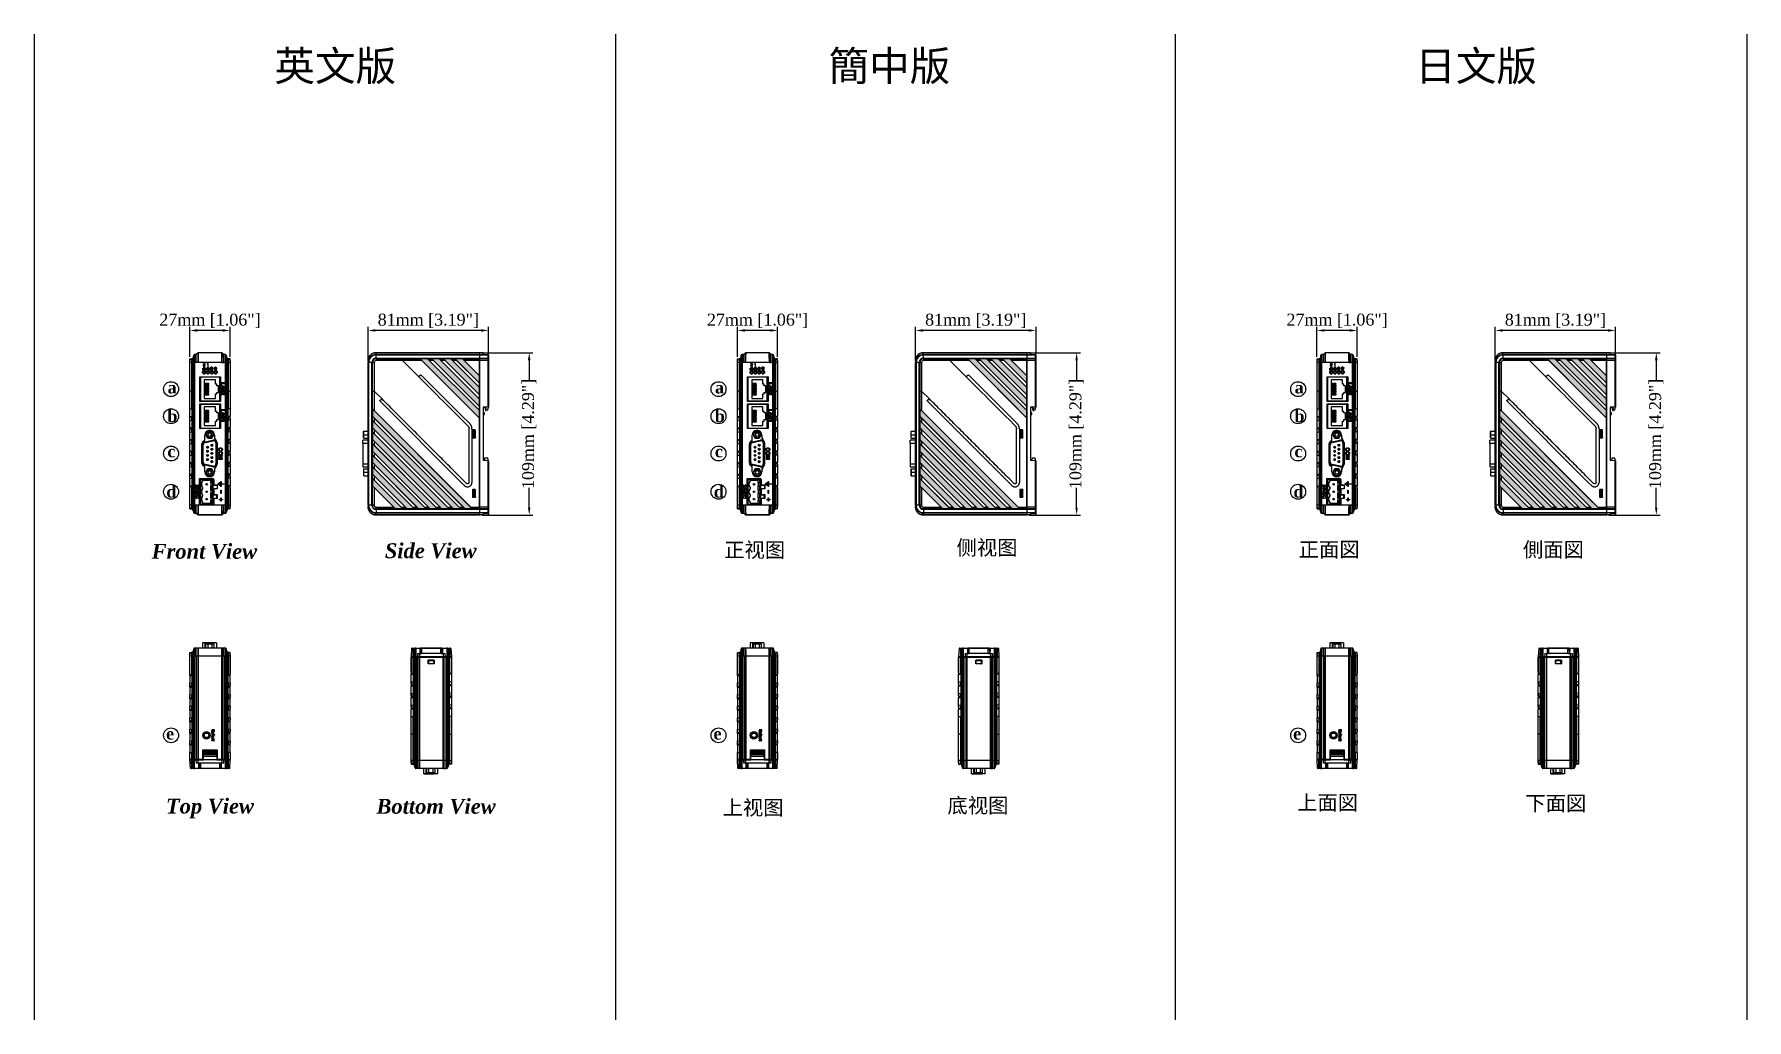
# Model space of a CAD drawing. Extents: x 322 to 1472, y 144 to 807.
import ezdxf

# ---------------------------------------------------------------- set-up
doc = ezdxf.new("R2010")
doc.units = 0
doc.header["$LTSCALE"] = 2
doc.layers.get('0').update_dxf_attribs({"linetype": 'CONTINUOUS'})
doc.layers.get('DEFPOINTS').update_dxf_attribs({"linetype": 'CONTINUOUS'})
doc.layers.add('DIM', color=7, linetype='CONTINUOUS')
doc.styles.get("Standard").update_dxf_attribs({"font": 'TIMES.TTF'})
doc.dimstyles.new('ISO-25', dxfattribs={"dimscale": 2, "dimtxt": 4, "dimasz": 2.5, "dimexe": 1.25, "dimexo": 0.625, "dimtad": 0, "dimtxsty": 'STANDARD', "dimcen": 2.5, "dimazin": 3, "dimtfac": 1, "dimtmove": 0, "dimatfit": 3})

msp = doc.modelspace()

# ---------------------------------------------------------------- texts
at = {"attachment_point": 5}
for s, insert, char_height in [('\\fTimes New Roman|b0|i0|c0|p34;英文版}', (523.738, 784.315), 20), ('\\fTimes New Roman|b0|i0|c0|p34;簡中版}', (896.104, 784.315), 20), ('\\fTimes New Roman|b0|i0|c0|p34;日文版}', (1290.318, 784.315), 20), ('{\\fTimes New Roman|b1|i1|c0|p18;Front View}', (435.829, 459.187), 10), ('{\\fTimes New Roman|b1|i1|c238|p18;Side\\fTimes New Roman|b1|i1|c0|p18; View}', (587.912, 459.582), 10), ('{\\fTimes New Roman|b0|i0|c0|p34;正视图}', (805.58, 459.666), 10), ('\\fTimes New Roman|b0|i0|c0|p34;侧视图}', (961.689, 461.231), 10), ('{\\fMS Mincho|b0|i0|c0|p0;正面図}', (1191.555, 459.998), 10), ('{\\fMS Mincho|b0|i0|c0|p0;側面図}', (1342.242, 459.897), 10), ('{\\fTimes New Roman|b1|i1|c238|p18;Top\\fTimes New Roman|b1|i1|c0|p18; View}', (439.574, 286.469), 10), ('{\\fTimes New Roman|b1|i1|c238|p18;Bottom\\fTimes New Roman|b1|i1|c0|p18; View}', (591.506, 287.845), 10), ('{\\fTimes New Roman|b0|i0|c0|p34;上视图}', (804.513, 286.53), 10), ('\\fTimes New Roman|b0|i0|c0|p34;底视图}', (955.58, 287.924), 10), ('{\\fMS Mincho|b0|i0|c0|p0;上面図}', (1190.514, 289.911), 10), ('{\\fMS Mincho|b0|i0|c0|p0;下面図}', (1343.856, 289.505), 10)]:
    msp.add_mtext(s, dxfattribs=dict(at, insert=insert, char_height=char_height))
at = {"char_height": 8, "attachment_point": 1}
for s, insert, width in [('{\\fTimes New Roman|b1|i0|c238|p18;a}', (411.131, 573.412), 23.02509), ('{\\fTimes New Roman|b1|i0|c238|p18;a}', (778.956, 573.412), 23.02509), ('{\\fTimes New Roman|b1|i0|c238|p18;a}', (1168.417, 573.412), 23.02509), ('{\\fTimes New Roman|b1|i0|c238|p18;b}', (410.976, 554.19), 6.54666), ('{\\fTimes New Roman|b1|i0|c238|p18;b}', (778.8, 554.19), 6.54666), ('{\\fTimes New Roman|b1|i0|c238|p18;b}', (1168.262, 554.19), 6.54666), ('{\\fTimes New Roman|b1|i0|c238|p18;c}', (410.976, 530.481), 6.54666), ('{\\fTimes New Roman|b1|i0|c238|p18;c}', (778.8, 530.481), 6.54666), ('{\\fTimes New Roman|b1|i0|c238|p18;c}', (1168.262, 530.481), 6.54666), ('{\\fTimes New Roman|b1|i0|c238|p18;d}', (410.295, 503.425), 6.54666), ('{\\fTimes New Roman|b1|i0|c238|p18;d}', (778.12, 503.425), 6.54666), ('{\\fTimes New Roman|b1|i0|c238|p18;d}', (1167.581, 503.425), 6.54666), ('\\fTimes New Roman|b1|i0|c238|p18;e}', (410.101, 340.796), 6.54666), ('\\fTimes New Roman|b1|i0|c238|p18;e}', (777.926, 340.796), 6.54666), ('\\fTimes New Roman|b1|i0|c238|p18;e}', (1167.387, 340.796), 6.54666)]:
    msp.add_mtext(s, dxfattribs=dict(at, insert=insert, width=width))

# ---------------------------------------------------------------- blocks, each defined once
blk = doc.blocks.new('*D144')
at = {"color": 0}
for p, q in [((426.1, 589.9), (426.1, 610.2)), ((453.1, 589.9), (453.1, 610.2)), ((448.1, 607.7), (431.1, 607.7))]:
    blk.add_line(p, q, dxfattribs=at)
for points in [[(431.1, 608.6), (431.1, 606.9), (426.1, 607.7)], [(448.1, 606.9), (448.1, 608.6), (453.1, 607.7)]]:
    blk.add_solid(points, dxfattribs=at)
at = {"layer": 'DEFPOINTS', "color": 0}
for p in [(426.1, 607.7), (426.1, 588.7), (453.1, 588.7)]:
    blk.add_point(p, dxfattribs=at)
at = {"color": 0, "insert": (439.6, 614.2), "char_height": 8, "attachment_point": 5}
blk.add_mtext('27mm [1.06"]', dxfattribs=at)
blk = doc.blocks.new('*D145')
at = {"layer": 'DEFPOINTS', "color": 0}
for p in [(620.6, 592.7), (620.9, 483.7), (654.1, 483.7)]:
    blk.add_point(p, dxfattribs=at)
at = {"layer": 'DIM', "color": 0}
for p, q in [((621.9, 592.7), (656.6, 592.7)), ((654.1, 587.7), (654.1, 574.5)), ((654.1, 488.7), (654.1, 501.9)), ((622.2, 483.7), (656.6, 483.7))]:
    blk.add_line(p, q, dxfattribs=at)
for points in [[(654.9, 587.7), (653.2, 587.7), (654.1, 592.7)], [(653.2, 488.7), (654.9, 488.7), (654.1, 483.7)]]:
    blk.add_solid(points, dxfattribs=at)
at = {"layer": 'DIM', "color": 0, "insert": (654.1, 538.2), "char_height": 8, "attachment_point": 5, "rotation": 90}
blk.add_mtext('109mm [4.29"]', dxfattribs=at)
blk = doc.blocks.new('*D146')
at = {"color": 0}
for p, q in [((545.8, 587.5), (545.8, 610.2)), ((626.7, 592.2), (626.7, 610.2)), ((621.7, 607.7), (550.8, 607.7))]:
    blk.add_line(p, q, dxfattribs=at)
for points in [[(550.8, 608.6), (550.8, 606.9), (545.8, 607.7)], [(621.7, 606.9), (621.7, 608.6), (626.7, 607.7)]]:
    blk.add_solid(points, dxfattribs=at)
at = {"layer": 'DEFPOINTS', "color": 0}
for p in [(545.8, 607.7), (626.7, 591), (545.8, 586.2)]:
    blk.add_point(p, dxfattribs=at)
at = {"color": 0, "insert": (586.3, 614.2), "char_height": 8, "attachment_point": 5}
blk.add_mtext('81mm [3.19"]', dxfattribs=at)
blk = doc.blocks.new('*D147')
at = {"color": 0}
for p, q in [((794, 589.9), (794, 610.2)), ((821, 589.9), (821, 610.2)), ((816, 607.7), (799, 607.7))]:
    blk.add_line(p, q, dxfattribs=at)
for points in [[(799, 608.6), (799, 606.9), (794, 607.7)], [(816, 606.9), (816, 608.6), (821, 607.7)]]:
    blk.add_solid(points, dxfattribs=at)
at = {"layer": 'DEFPOINTS', "color": 0}
for p in [(794, 607.7), (794, 588.7), (821, 588.7)]:
    blk.add_point(p, dxfattribs=at)
at = {"color": 0, "insert": (807.5, 614.2), "char_height": 8, "attachment_point": 5}
blk.add_mtext('27mm [1.06"]', dxfattribs=at)
blk = doc.blocks.new('*D148')
at = {"layer": 'DEFPOINTS', "color": 0}
for p in [(988.5, 592.7), (988.8, 483.7), (1021.9, 483.7)]:
    blk.add_point(p, dxfattribs=at)
at = {"layer": 'DIM', "color": 0}
for p, q in [((989.7, 592.7), (1024.4, 592.7)), ((1021.9, 587.7), (1021.9, 574.5)), ((1021.9, 488.7), (1021.9, 501.9)), ((990, 483.7), (1024.4, 483.7))]:
    blk.add_line(p, q, dxfattribs=at)
for points in [[(1022.7, 587.7), (1021.1, 587.7), (1021.9, 592.7)], [(1021.1, 488.7), (1022.7, 488.7), (1021.9, 483.7)]]:
    blk.add_solid(points, dxfattribs=at)
at = {"layer": 'DIM', "color": 0, "insert": (1021.9, 538.2), "char_height": 8, "attachment_point": 5, "rotation": 90}
blk.add_mtext('109mm [4.29"]', dxfattribs=at)
blk = doc.blocks.new('*D149')
at = {"color": 0}
for p, q in [((913.6, 587.5), (913.6, 610.2)), ((994.6, 592.2), (994.6, 610.2)), ((989.6, 607.7), (918.6, 607.7))]:
    blk.add_line(p, q, dxfattribs=at)
for points in [[(918.6, 608.6), (918.6, 606.9), (913.6, 607.7)], [(989.6, 606.9), (989.6, 608.6), (994.6, 607.7)]]:
    blk.add_solid(points, dxfattribs=at)
at = {"layer": 'DEFPOINTS', "color": 0}
for p in [(913.6, 607.7), (994.6, 591), (913.6, 586.2)]:
    blk.add_point(p, dxfattribs=at)
at = {"color": 0, "insert": (954.1, 614.2), "char_height": 8, "attachment_point": 5}
blk.add_mtext('81mm [3.19"]', dxfattribs=at)
blk = doc.blocks.new('*D150')
at = {"color": 0}
for p, q in [((1183.4, 589.9), (1183.4, 610.2)), ((1210.4, 589.9), (1210.4, 610.2)), ((1205.4, 607.7), (1188.4, 607.7))]:
    blk.add_line(p, q, dxfattribs=at)
for points in [[(1188.4, 608.6), (1188.4, 606.9), (1183.4, 607.7)], [(1205.4, 606.9), (1205.4, 608.6), (1210.4, 607.7)]]:
    blk.add_solid(points, dxfattribs=at)
at = {"layer": 'DEFPOINTS', "color": 0}
for p in [(1183.4, 607.7), (1183.4, 588.7), (1210.4, 588.7)]:
    blk.add_point(p, dxfattribs=at)
at = {"color": 0, "insert": (1196.9, 614.2), "char_height": 8, "attachment_point": 5}
blk.add_mtext('27mm [1.06"]', dxfattribs=at)
blk = doc.blocks.new('*D151')
at = {"layer": 'DEFPOINTS', "color": 0}
for p in [(1377.9, 592.7), (1378.2, 483.7), (1411.4, 483.7)]:
    blk.add_point(p, dxfattribs=at)
at = {"layer": 'DIM', "color": 0}
for p, q in [((1379.2, 592.7), (1413.9, 592.7)), ((1411.4, 587.7), (1411.4, 574.5)), ((1411.4, 488.7), (1411.4, 501.9)), ((1379.5, 483.7), (1413.9, 483.7))]:
    blk.add_line(p, q, dxfattribs=at)
for points in [[(1412.2, 587.7), (1410.5, 587.7), (1411.4, 592.7)], [(1410.5, 488.7), (1412.2, 488.7), (1411.4, 483.7)]]:
    blk.add_solid(points, dxfattribs=at)
at = {"layer": 'DIM', "color": 0, "insert": (1411.4, 538.2), "char_height": 8, "attachment_point": 5, "rotation": 90}
blk.add_mtext('109mm [4.29"]', dxfattribs=at)
blk = doc.blocks.new('*D152')
at = {"color": 0}
for p, q in [((1303.1, 587.5), (1303.1, 610.2)), ((1384, 592.2), (1384, 610.2)), ((1379, 607.7), (1308.1, 607.7))]:
    blk.add_line(p, q, dxfattribs=at)
for points in [[(1308.1, 608.6), (1308.1, 606.9), (1303.1, 607.7)], [(1379, 606.9), (1379, 608.6), (1384, 607.7)]]:
    blk.add_solid(points, dxfattribs=at)
at = {"layer": 'DEFPOINTS', "color": 0}
for p in [(1303.1, 607.7), (1384, 591), (1303.1, 586.2)]:
    blk.add_point(p, dxfattribs=at)
at = {"color": 0, "insert": (1343.6, 614.2), "char_height": 8, "attachment_point": 5}
blk.add_mtext('81mm [3.19"]', dxfattribs=at)

# ---------------------------------------------------------------- dimensions: what is measured, and where the dimension line sits
for base, p1, p2, override, picture, middle in [((426.126, 607.73), (453.126, 588.658), (426.126, 588.658), {"dimtad": 1, "dimpost": 'mm'}, '*D144', (439.626, 607.73)), ((545.825, 607.73), (626.743, 590.963), (545.825, 586.243), {"dimtad": 1, "dimdec": 0, "dimpost": 'mm'}, '*D146', (586.284, 607.73)), ((793.951, 607.73), (820.951, 588.658), (793.951, 588.658), {"dimtad": 1, "dimpost": 'mm'}, '*D147', (807.451, 607.73)), ((913.649, 607.73), (994.568, 590.963), (913.649, 586.243), {"dimtad": 1, "dimdec": 0, "dimpost": 'mm'}, '*D149', (954.109, 607.73)), ((1183.412, 607.73), (1210.412, 588.658), (1183.412, 588.658), {"dimtad": 1, "dimpost": 'mm'}, '*D150', (1196.912, 607.73)), ((1303.111, 607.73), (1384.029, 590.963), (1303.111, 586.243), {"dimtad": 1, "dimdec": 0, "dimpost": 'mm'}, '*D152', (1343.57, 607.73))]:
    dim = msp.add_linear_dim(base=base, p1=p1, p2=p2, dimstyle='ISO-25', override=override)
    dim.commit()
    dim.dimension.update_dxf_attribs({"geometry": picture, "text_midpoint": middle, "dimtype": 160})
at = {"layer": 'DIM'}
for base, p1, p2, picture, middle in [((654.08, 483.734), (620.643, 592.743), (620.943, 483.734), '*D145', (654.08, 538.238)), ((1021.904, 483.734), (988.468, 592.743), (988.768, 483.734), '*D148', (1021.904, 538.238)), ((1411.366, 483.734), (1377.929, 592.743), (1378.229, 483.734), '*D151', (1411.366, 538.238))]:
    dim = msp.add_linear_dim(base=base, p1=p1, p2=p2, angle=90, dimstyle='ISO-25', override={"dimdec": 1, "dimpost": 'mm'}, dxfattribs=at)
    dim.commit()
    dim.dimension.update_dxf_attribs({"geometry": picture, "text_midpoint": middle})

# ---------------------------------------------------------------- hatches: boundary and pattern name
at = {"layer": 'DIM'}
for points in [[(585.826, 588.658), (580.876, 588.658), (620.643, 548.891), (620.643, 553.841)], [(620.643, 556.669), (620.643, 561.619), (593.604, 588.658), (588.654, 588.658)], [(620.643, 564.448), (620.643, 569.397), (601.382, 588.658), (596.432, 588.658)], [(620.643, 572.226), (620.643, 577.175), (609.16, 588.658), (604.21, 588.658)], [(953.65, 588.658), (948.701, 588.658), (988.468, 548.891), (988.468, 553.841)], [(988.468, 556.669), (988.468, 561.619), (961.428, 588.658), (956.479, 588.658)], [(988.468, 564.448), (988.468, 569.397), (969.206, 588.658), (964.257, 588.658)], [(988.468, 572.226), (988.468, 577.175), (976.985, 588.658), (972.035, 588.658)], [(1343.112, 588.658), (1338.162, 588.658), (1377.929, 548.891), (1377.929, 553.841)], [(1377.929, 556.669), (1377.929, 561.619), (1350.89, 588.658), (1345.94, 588.658)], [(1377.929, 564.448), (1377.929, 569.397), (1358.668, 588.658), (1353.718, 588.658)], [(1377.929, 572.226), (1377.929, 577.175), (1366.446, 588.658), (1361.496, 588.658)], [(436.507, 582.077), (436.687, 582.077), (436.687, 582.357), (435.827, 582.357), (435.827, 582.577), (436.007, 582.577), (436.007, 583.217), (435.367, 583.217), (435.367, 582.577), (435.547, 582.577), (435.547, 582.357), (434.687, 582.357), (434.687, 582.077), (434.867, 582.077), (434.867, 581.857), (434.687, 581.857), (434.687, 581.217), (435.327, 581.217), (435.327, 581.857), (435.147, 581.857), (435.147, 582.077), (436.227, 582.077), (436.227, 581.857), (436.047, 581.857), (436.047, 581.217), (436.687, 581.217), (436.687, 581.857), (436.507, 581.857)], [(439.047, 582.077), (439.227, 582.077), (439.227, 582.357), (438.367, 582.357), (438.367, 582.577), (438.547, 582.577), (438.547, 583.217), (437.907, 583.217), (437.907, 582.577), (438.087, 582.577), (438.087, 582.357), (437.227, 582.357), (437.227, 582.077), (437.407, 582.077), (437.407, 581.857), (437.227, 581.857), (437.227, 581.217), (437.867, 581.217), (437.867, 581.857), (437.687, 581.857), (437.687, 582.077), (438.767, 582.077), (438.767, 581.857), (438.587, 581.857), (438.587, 581.217), (439.227, 581.217), (439.227, 581.857), (439.047, 581.857)], [(804.332, 582.077), (804.512, 582.077), (804.512, 582.357), (803.652, 582.357), (803.652, 582.577), (803.832, 582.577), (803.832, 583.217), (803.192, 583.217), (803.192, 582.577), (803.372, 582.577), (803.372, 582.357), (802.512, 582.357), (802.512, 582.077), (802.692, 582.077), (802.692, 581.857), (802.512, 581.857), (802.512, 581.217), (803.152, 581.217), (803.152, 581.857), (802.972, 581.857), (802.972, 582.077), (804.052, 582.077), (804.052, 581.857), (803.872, 581.857), (803.872, 581.217), (804.512, 581.217), (804.512, 581.857), (804.332, 581.857)], [(806.872, 582.077), (807.052, 582.077), (807.052, 582.357), (806.192, 582.357), (806.192, 582.577), (806.372, 582.577), (806.372, 583.217), (805.732, 583.217), (805.732, 582.577), (805.912, 582.577), (805.912, 582.357), (805.052, 582.357), (805.052, 582.077), (805.232, 582.077), (805.232, 581.857), (805.052, 581.857), (805.052, 581.217), (805.692, 581.217), (805.692, 581.857), (805.512, 581.857), (805.512, 582.077), (806.592, 582.077), (806.592, 581.857), (806.412, 581.857), (806.412, 581.217), (807.052, 581.217), (807.052, 581.857), (806.872, 581.857)], [(1193.793, 582.077), (1193.973, 582.077), (1193.973, 582.357), (1193.113, 582.357), (1193.113, 582.577), (1193.293, 582.577), (1193.293, 583.217), (1192.653, 583.217), (1192.653, 582.577), (1192.833, 582.577), (1192.833, 582.357), (1191.973, 582.357), (1191.973, 582.077), (1192.153, 582.077), (1192.153, 581.857), (1191.973, 581.857), (1191.973, 581.217), (1192.613, 581.217), (1192.613, 581.857), (1192.433, 581.857), (1192.433, 582.077), (1193.513, 582.077), (1193.513, 581.857), (1193.333, 581.857), (1193.333, 581.217), (1193.973, 581.217), (1193.973, 581.857), (1193.793, 581.857)], [(1196.333, 582.077), (1196.513, 582.077), (1196.513, 582.357), (1195.653, 582.357), (1195.653, 582.577), (1195.833, 582.577), (1195.833, 583.217), (1195.193, 583.217), (1195.193, 582.577), (1195.373, 582.577), (1195.373, 582.357), (1194.513, 582.357), (1194.513, 582.077), (1194.693, 582.077), (1194.693, 581.857), (1194.513, 581.857), (1194.513, 581.217), (1195.153, 581.217), (1195.153, 581.857), (1194.973, 581.857), (1194.973, 582.077), (1196.053, 582.077), (1196.053, 581.857), (1195.873, 581.857), (1195.873, 581.217), (1196.513, 581.217), (1196.513, 581.857), (1196.333, 581.857)], [(447.411, 570.939), (447.411, 572.11), (447.626, 572.11), (447.626, 572.458), (447.126, 572.458), (447.126, 570.939)], [(447.126, 570.897), (447.126, 570.527), (447.626, 570.342), (447.626, 570.698)], [(447.626, 568.741), (447.626, 569.097), (447.126, 568.912), (447.126, 568.543)], [(447.126, 568.279), (447.126, 567.931), (447.626, 567.931), (447.626, 568.279)], [(447.626, 566.38), (447.626, 567.069), (447.126, 566.748), (447.126, 566.38)], [(447.626, 572.458), (447.626, 572.11), (449.596, 572.11), (449.596, 572.458)], [(449.596, 566.728), (447.753, 566.728), (449.596, 567.911), (449.596, 568.279), (447.626, 568.279), (447.626, 567.931), (448.969, 567.931), (447.626, 567.069), (447.626, 566.38), (449.596, 566.38)], [(815.236, 570.939), (815.236, 572.11), (815.451, 572.11), (815.451, 572.458), (814.951, 572.458), (814.951, 570.939)], [(814.951, 570.897), (814.951, 570.527), (815.451, 570.342), (815.451, 570.698)], [(815.451, 568.741), (815.451, 569.097), (814.951, 568.912), (814.951, 568.543)], [(814.951, 568.279), (814.951, 567.931), (815.451, 567.931), (815.451, 568.279)], [(815.451, 566.38), (815.451, 567.069), (814.951, 566.748), (814.951, 566.38)], [(815.451, 572.458), (815.451, 572.11), (817.42, 572.11), (817.42, 572.458)], [(817.42, 566.728), (815.577, 566.728), (817.42, 567.911), (817.42, 568.279), (815.451, 568.279), (815.451, 567.931), (816.793, 567.931), (815.451, 567.069), (815.451, 566.38), (817.42, 566.38)], [(1204.697, 570.939), (1204.697, 572.11), (1204.912, 572.11), (1204.912, 572.458), (1204.412, 572.458), (1204.412, 570.939)], [(1204.412, 570.897), (1204.412, 570.527), (1204.912, 570.342), (1204.912, 570.698)], [(1204.912, 568.741), (1204.912, 569.097), (1204.412, 568.912), (1204.412, 568.543)], [(1204.412, 568.279), (1204.412, 567.931), (1204.912, 567.931), (1204.912, 568.279)], [(1204.912, 566.38), (1204.912, 567.069), (1204.412, 566.748), (1204.412, 566.38)], [(1204.912, 572.458), (1204.912, 572.11), (1206.882, 572.11), (1206.882, 572.458)], [(1206.882, 566.728), (1205.039, 566.728), (1206.882, 567.911), (1206.882, 568.279), (1204.912, 568.279), (1204.912, 567.931), (1206.255, 567.931), (1204.912, 567.069), (1204.912, 566.38), (1206.882, 566.38)], [(447.411, 552.893), (447.411, 554.064), (447.626, 554.064), (447.626, 554.412), (447.126, 554.412), (447.126, 552.893)], [(447.126, 552.851), (447.126, 552.481), (447.626, 552.296), (447.626, 552.652)], [(447.626, 554.412), (447.626, 554.064), (449.596, 554.064), (449.596, 554.412)], [(548.728, 550.043), (610.943, 487.828), (615.893, 487.828), (548.728, 554.993)], [(815.236, 552.893), (815.236, 554.064), (815.451, 554.064), (815.451, 554.412), (814.951, 554.412), (814.951, 552.893)], [(814.951, 552.851), (814.951, 552.481), (815.451, 552.296), (815.451, 552.652)], [(815.451, 554.412), (815.451, 554.064), (817.42, 554.064), (817.42, 554.412)], [(916.552, 550.043), (978.768, 487.828), (983.718, 487.828), (916.552, 554.993)], [(1204.697, 552.893), (1204.697, 554.064), (1204.912, 554.064), (1204.912, 554.412), (1204.412, 554.412), (1204.412, 552.893)], [(1204.412, 552.851), (1204.412, 552.481), (1204.912, 552.296), (1204.912, 552.652)], [(1204.912, 554.412), (1204.912, 554.064), (1206.882, 554.064), (1206.882, 554.412)], [(1306.014, 550.043), (1368.229, 487.828), (1373.179, 487.828), (1306.014, 554.993)], [(447.626, 550.695), (447.626, 551.051), (447.126, 550.866), (447.126, 550.497)], [(447.126, 550.233), (447.126, 549.885), (447.626, 549.885), (447.626, 550.233)], [(447.626, 548.334), (447.626, 549.023), (447.126, 548.702), (447.126, 548.334)], [(447.626, 546.782), (447.626, 547.099), (447.126, 547.099), (447.126, 546.782)], [(449.596, 548.682), (447.753, 548.682), (449.596, 549.865), (449.596, 550.233), (447.626, 550.233), (447.626, 549.885), (448.969, 549.885), (447.626, 549.023), (447.626, 548.334), (449.596, 548.334)], [(548.728, 542.265), (603.165, 487.828), (608.114, 487.828), (548.728, 547.215)], [(815.451, 550.695), (815.451, 551.051), (814.951, 550.866), (814.951, 550.497)], [(814.951, 550.233), (814.951, 549.885), (815.451, 549.885), (815.451, 550.233)], [(815.451, 548.334), (815.451, 549.023), (814.951, 548.702), (814.951, 548.334)], [(815.451, 546.782), (815.451, 547.099), (814.951, 547.099), (814.951, 546.782)], [(817.42, 548.682), (815.577, 548.682), (817.42, 549.865), (817.42, 550.233), (815.451, 550.233), (815.451, 549.885), (816.793, 549.885), (815.451, 549.023), (815.451, 548.334), (817.42, 548.334)], [(916.552, 542.265), (970.99, 487.828), (975.939, 487.828), (916.552, 547.215)], [(1204.912, 550.695), (1204.912, 551.051), (1204.412, 550.866), (1204.412, 550.497)], [(1204.412, 550.233), (1204.412, 549.885), (1204.912, 549.885), (1204.912, 550.233)], [(1204.912, 548.334), (1204.912, 549.023), (1204.412, 548.702), (1204.412, 548.334)], [(1204.912, 546.782), (1204.912, 547.099), (1204.412, 547.099), (1204.412, 546.782)], [(1206.882, 548.682), (1205.039, 548.682), (1206.882, 549.865), (1206.882, 550.233), (1204.912, 550.233), (1204.912, 549.885), (1206.255, 549.885), (1204.912, 549.023), (1204.912, 548.334), (1206.882, 548.334)], [(1306.014, 542.265), (1360.451, 487.828), (1365.401, 487.828), (1306.014, 547.215)], [(548.728, 534.487), (595.387, 487.828), (600.336, 487.828), (548.728, 539.437)], [(548.728, 526.709), (587.609, 487.828), (592.558, 487.828), (548.728, 531.659)], [(916.552, 534.487), (963.211, 487.828), (968.161, 487.828), (916.552, 539.437)], [(916.552, 526.709), (955.433, 487.828), (960.383, 487.828), (916.552, 531.659)], [(1306.014, 534.487), (1352.673, 487.828), (1357.623, 487.828), (1306.014, 539.437)], [(1306.014, 526.709), (1344.895, 487.828), (1349.844, 487.828), (1306.014, 531.659)], [(447.626, 523.682), (447.626, 523.072), (447.896, 523.158), (447.896, 523.682)], [(447.626, 521.913), (447.626, 521.307), (447.896, 521.307), (447.896, 521.827)], [(548.728, 518.931), (579.831, 487.828), (584.78, 487.828), (548.728, 523.881)], [(815.451, 523.682), (815.451, 523.072), (815.72, 523.158), (815.72, 523.682)], [(815.451, 521.913), (815.451, 521.307), (815.72, 521.307), (815.72, 521.827)], [(916.552, 518.931), (947.655, 487.828), (952.605, 487.828), (916.552, 523.881)], [(1204.912, 523.682), (1204.912, 523.072), (1205.182, 523.158), (1205.182, 523.682)], [(1204.912, 521.913), (1204.912, 521.307), (1205.182, 521.307), (1205.182, 521.827)], [(1306.014, 518.931), (1337.117, 487.828), (1342.066, 487.828), (1306.014, 523.881)], [(548.728, 511.153), (572.053, 487.828), (577.002, 487.828), (548.728, 516.102)], [(548.728, 503.375), (564.274, 487.828), (569.224, 487.828), (548.728, 508.324)], [(916.552, 511.153), (939.877, 487.828), (944.827, 487.828), (916.552, 516.102)], [(916.552, 503.375), (932.099, 487.828), (937.049, 487.828), (916.552, 508.324)], [(1306.014, 511.153), (1329.339, 487.828), (1334.288, 487.828), (1306.014, 516.102)], [(1306.014, 503.375), (1321.561, 487.828), (1326.51, 487.828), (1306.014, 508.324)], [(431.626, 501.728), (431.626, 501.238), (432.016, 501.238), (432.016, 501.428)], [(431.626, 500.688), (431.626, 500.375), (432.043, 500.533), (432.043, 500.856)], [(431.626, 499.307), (431.626, 498.993), (432.043, 498.825), (432.043, 499.149)], [(445.607, 505.113), (445.307, 505.113), (445.307, 504.063), (445.607, 504.063)], [(446.807, 492.963), (447.107, 492.963), (447.107, 493.938), (447.626, 493.938), (447.626, 494.238), (447.107, 494.238), (447.107, 495.213), (446.807, 495.213), (446.807, 494.238), (445.832, 494.238), (445.832, 493.938), (446.807, 493.938)], [(446.357, 505.638), (446.057, 505.638), (446.057, 503.538), (446.357, 503.538)], [(446.807, 502.938), (447.107, 502.938), (447.107, 504.438), (447.626, 504.438), (447.626, 504.738), (447.107, 504.738), (447.107, 506.238), (446.807, 506.238)], [(446.807, 498.213), (447.107, 498.213), (447.107, 500.463), (446.807, 500.463)], [(449.207, 504.438), (449.207, 504.738), (447.626, 504.738), (447.626, 504.438)], [(799.451, 501.728), (799.451, 501.238), (799.84, 501.238), (799.84, 501.428)], [(799.451, 500.688), (799.451, 500.375), (799.867, 500.533), (799.867, 500.856)], [(799.451, 499.307), (799.451, 498.993), (799.867, 498.825), (799.867, 499.149)], [(813.431, 505.113), (813.131, 505.113), (813.131, 504.063), (813.431, 504.063)], [(814.631, 492.963), (814.931, 492.963), (814.931, 493.938), (815.451, 493.938), (815.451, 494.238), (814.931, 494.238), (814.931, 495.213), (814.631, 495.213), (814.631, 494.238), (813.656, 494.238), (813.656, 493.938), (814.631, 493.938)], [(814.181, 505.638), (813.881, 505.638), (813.881, 503.538), (814.181, 503.538)], [(814.631, 502.938), (814.931, 502.938), (814.931, 504.438), (815.451, 504.438), (815.451, 504.738), (814.931, 504.738), (814.931, 506.238), (814.631, 506.238)], [(814.631, 498.213), (814.931, 498.213), (814.931, 500.463), (814.631, 500.463)], [(817.031, 504.438), (817.031, 504.738), (815.451, 504.738), (815.451, 504.438)], [(1188.912, 501.728), (1188.912, 501.238), (1189.302, 501.238), (1189.302, 501.428)], [(1188.912, 500.688), (1188.912, 500.375), (1189.329, 500.533), (1189.329, 500.856)], [(1188.912, 499.307), (1188.912, 498.993), (1189.329, 498.825), (1189.329, 499.149)], [(1202.893, 505.113), (1202.593, 505.113), (1202.593, 504.063), (1202.893, 504.063)], [(1204.093, 492.963), (1204.393, 492.963), (1204.393, 493.938), (1204.912, 493.938), (1204.912, 494.238), (1204.393, 494.238), (1204.393, 495.213), (1204.093, 495.213), (1204.093, 494.238), (1203.118, 494.238), (1203.118, 493.938), (1204.093, 493.938)], [(1203.643, 505.638), (1203.343, 505.638), (1203.343, 503.538), (1203.643, 503.538)], [(1204.093, 502.938), (1204.393, 502.938), (1204.393, 504.438), (1204.912, 504.438), (1204.912, 504.738), (1204.393, 504.738), (1204.393, 506.238), (1204.093, 506.238)], [(1204.093, 498.213), (1204.393, 498.213), (1204.393, 500.463), (1204.093, 500.463)], [(1206.493, 504.438), (1206.493, 504.738), (1204.912, 504.738), (1204.912, 504.438)], [(448.082, 493.938), (448.082, 494.238), (447.626, 494.238), (447.626, 493.938)], [(815.906, 493.938), (815.906, 494.238), (815.451, 494.238), (815.451, 493.938)], [(1205.368, 493.938), (1205.368, 494.238), (1204.912, 494.238), (1204.912, 493.938)]]:
    msp.add_hatch(color=256, dxfattribs=at).paths.add_polyline_path(points, flags=0)
h = msp.add_hatch(color=256, dxfattribs=at)
edge = h.paths.add_edge_path(flags=0)
edge.add_spline(control_points=[(435.535, 584.536), (435.52, 584.525), (435.491, 584.502), (435.45, 584.467), (435.412, 584.433), (435.376, 584.4), (435.343, 584.368), (435.313, 584.337), (435.286, 584.306), (435.254, 584.267), (435.218, 584.217), (435.182, 584.157), (435.151, 584.096), (435.136, 584.054), (435.128, 584.034)], knot_values=[0, 0, 0, 0, 0.08618906, 0.16836278, 0.24616383, 0.32045197, 0.39050851, 0.45677122, 0.5193252, 0.57785457, 0.68932807, 0.79607087, 0.8996098, 1, 1, 1, 1], weights=[1, 1, 1, 1, 1, 1, 1, 1, 1, 1, 1, 1, 1, 1, 1], degree=3, periodic=0)
edge.add_spline(control_points=[(435.128, 584.034), (435.124, 584.021), (435.116, 583.996), (435.109, 583.957), (435.105, 583.917), (435.105, 583.89), (435.105, 583.877)], knot_values=[0, 0, 0, 0, 0.24959997, 0.49774984, 0.74734981, 1, 1, 1, 1], weights=[1, 1, 1, 1, 1, 1, 1], degree=3, periodic=0)
edge.add_line((435.105, 583.877), (436.258, 583.877))
edge.add_line((436.258, 583.877), (436.258, 584.103))
edge.add_line((436.258, 584.103), (435.395, 584.103))
edge.add_spline(control_points=[(435.395, 584.103), (435.41, 584.122), (435.44, 584.162), (435.48, 584.204), (435.512, 584.233), (435.533, 584.251), (435.558, 584.274), (435.588, 584.299), (435.622, 584.327), (435.659, 584.358), (435.701, 584.394), (435.731, 584.418), (435.746, 584.43)], knot_values=[0, 0, 0, 0, 0.14909626, 0.31166024, 0.35947581, 0.41826285, 0.48851638, 0.56872234, 0.66048612, 0.7626862, 0.87579321, 1, 1, 1, 1], weights=[1, 1, 1, 1, 1, 1, 1, 1, 1, 1, 1, 1, 1], degree=3, periodic=0)
edge.add_spline(control_points=[(435.746, 584.43), (435.764, 584.445), (435.799, 584.475), (435.849, 584.519), (435.895, 584.561), (435.937, 584.599), (435.974, 584.636), (436.008, 584.67), (436.037, 584.702), (436.07, 584.741), (436.106, 584.787), (436.143, 584.841), (436.173, 584.894), (436.196, 584.946), (436.213, 584.998), (436.226, 585.049), (436.234, 585.101), (436.235, 585.136), (436.235, 585.154)], knot_values=[0, 0, 0, 0, 0.07877522, 0.15250549, 0.22116988, 0.28426186, 0.34233979, 0.39544008, 0.4433222, 0.48603985, 0.56380178, 0.63593602, 0.70317327, 0.76567702, 0.82516656, 0.8839773, 0.94205259, 1, 1, 1, 1], weights=[1, 1, 1, 1, 1, 1, 1, 1, 1, 1, 1, 1, 1, 1, 1, 1, 1, 1, 1], degree=3, periodic=0)
edge.add_spline(control_points=[(436.235, 585.154), (436.235, 585.171), (436.234, 585.204), (436.227, 585.253), (436.216, 585.3), (436.2, 585.344), (436.179, 585.387), (436.154, 585.427), (436.124, 585.466), (436.09, 585.501), (436.052, 585.534), (436.01, 585.563), (435.965, 585.587), (435.917, 585.607), (435.865, 585.622), (435.811, 585.633), (435.753, 585.64), (435.713, 585.64), (435.693, 585.641)], knot_values=[0, 0, 0, 0, 0.06220569, 0.12196295, 0.18058562, 0.23792636, 0.29564112, 0.35360709, 0.41266035, 0.47341312, 0.53492768, 0.59610214, 0.65789921, 0.72137956, 0.78665683, 0.85445799, 0.92528667, 1, 1, 1, 1], weights=[1, 1, 1, 1, 1, 1, 1, 1, 1, 1, 1, 1, 1, 1, 1, 1, 1, 1, 1], degree=3, periodic=0)
edge.add_spline(control_points=[(435.693, 585.641), (435.673, 585.64), (435.633, 585.639), (435.576, 585.633), (435.521, 585.624), (435.47, 585.61), (435.422, 585.592), (435.377, 585.57), (435.335, 585.544), (435.296, 585.514), (435.262, 585.48), (435.23, 585.443), (435.204, 585.401), (435.18, 585.357), (435.161, 585.308), (435.145, 585.257), (435.134, 585.201), (435.13, 585.163), (435.127, 585.143)], knot_values=[0, 0, 0, 0, 0.07178769, 0.14054573, 0.2058034, 0.26839557, 0.32933481, 0.38862848, 0.44648724, 0.50422265, 0.56148662, 0.61928755, 0.67747092, 0.7371478, 0.7985403, 0.86251626, 0.92932931, 1, 1, 1, 1], weights=[1, 1, 1, 1, 1, 1, 1, 1, 1, 1, 1, 1, 1, 1, 1, 1, 1, 1, 1], degree=3, periodic=0)
edge.add_line((435.127, 585.143), (435.353, 585.121))
edge.add_spline(control_points=[(435.353, 585.121), (435.354, 585.133), (435.355, 585.156), (435.359, 585.19), (435.366, 585.223), (435.377, 585.253), (435.389, 585.281), (435.405, 585.308), (435.424, 585.332), (435.445, 585.354), (435.469, 585.374), (435.495, 585.391), (435.522, 585.405), (435.552, 585.417), (435.583, 585.426), (435.616, 585.432), (435.651, 585.436), (435.675, 585.437), (435.688, 585.437)], knot_values=[0, 0, 0, 0, 0.06934792, 0.13571947, 0.19913858, 0.26012613, 0.31969847, 0.3781613, 0.43670688, 0.49529577, 0.55459268, 0.61392068, 0.67284312, 0.73438016, 0.79669165, 0.86168364, 0.9293249, 1, 1, 1, 1], weights=[1, 1, 1, 1, 1, 1, 1, 1, 1, 1, 1, 1, 1, 1, 1, 1, 1, 1, 1], degree=3, periodic=0)
edge.add_spline(control_points=[(435.688, 585.437), (435.699, 585.437), (435.722, 585.436), (435.756, 585.432), (435.787, 585.426), (435.818, 585.417), (435.846, 585.405), (435.872, 585.391), (435.898, 585.375), (435.92, 585.355), (435.941, 585.334), (435.959, 585.311), (435.975, 585.288), (435.987, 585.263), (435.998, 585.237), (436.004, 585.209), (436.009, 585.181), (436.009, 585.162), (436.009, 585.152)], knot_values=[0, 0, 0, 0, 0.07275178, 0.14224389, 0.20963667, 0.27469292, 0.33755753, 0.39997025, 0.46249086, 0.52501147, 0.5867991, 0.64688801, 0.70574401, 0.76320952, 0.82061871, 0.8788531, 0.93825165, 1, 1, 1, 1], weights=[1, 1, 1, 1, 1, 1, 1, 1, 1, 1, 1, 1, 1, 1, 1, 1, 1, 1, 1], degree=3, periodic=0)
edge.add_spline(control_points=[(436.009, 585.152), (436.009, 585.142), (436.009, 585.121), (436.004, 585.091), (435.996, 585.06), (435.986, 585.029), (435.972, 584.998), (435.956, 584.966), (435.936, 584.934), (435.913, 584.902), (435.886, 584.867), (435.853, 584.83), (435.814, 584.789), (435.77, 584.745), (435.72, 584.698), (435.663, 584.647), (435.602, 584.592), (435.558, 584.556), (435.535, 584.536)], knot_values=[0, 0, 0, 0, 0.03764038, 0.07655109, 0.11570991, 0.1568355, 0.19923544, 0.24394447, 0.29022331, 0.33943433, 0.39359507, 0.45563925, 0.52572723, 0.60392237, 0.69059024, 0.78547881, 0.88859303, 1, 1, 1, 1], weights=[1, 1, 1, 1, 1, 1, 1, 1, 1, 1, 1, 1, 1, 1, 1, 1, 1, 1, 1], degree=3, periodic=0)
h = msp.add_hatch(color=256, dxfattribs=at)
edge = h.paths.add_edge_path(flags=0)
edge.add_spline(control_points=[(435.92, 585.605), (435.872, 585.494), (435.82, 585.457), (435.766, 585.444)], knot_values=[-0.88612391, -0.88612391, -0.88612391, -0.88612391, -0.57202175, -0.57202175, -0.57202175, -0.57202175], weights=[1, 1, 1, 1], degree=3, periodic=0)
edge.add_spline(control_points=[(435.766, 585.444), (435.767, 585.439), (435.769, 585.434), (435.77, 585.429)], knot_values=[-1.14086808, -1.14086808, -1.14086808, -1.14086808, -1.13117659, -1.13117659, -1.13117659, -1.13117659], weights=[1, 1, 1, 1], degree=3, periodic=0)
edge.add_spline(control_points=[(435.77, 585.429), (435.776, 585.428), (435.792, 585.425), (435.818, 585.417), (435.846, 585.405), (435.872, 585.391), (435.898, 585.375), (435.92, 585.355), (435.941, 585.334), (435.959, 585.311), (435.975, 585.288), (435.987, 585.263), (435.998, 585.237), (436.004, 585.209), (436.009, 585.181), (436.009, 585.162), (436.009, 585.152)], knot_values=[0.17195919, 0.17195919, 0.17195919, 0.17195919, 0.20963667, 0.27469292, 0.33755753, 0.39997025, 0.46249086, 0.52501147, 0.5867991, 0.64688801, 0.70574401, 0.76320952, 0.82061871, 0.8788531, 0.93825165, 1, 1, 1, 1], weights=[1, 1, 1, 1, 1, 1, 1, 1, 1, 1, 1, 1, 1, 1, 1, 1, 1], degree=3, periodic=0)
edge.add_spline(control_points=[(436.009, 585.152), (436.01, 585.183), (436.011, 585.215), (436.032, 585.245)], knot_values=[35.77106852, 35.77106852, 35.77106852, 35.77106852, 35.89034333, 35.89034333, 35.89034333, 35.89034333], weights=[1, 1, 1, 1], degree=3, periodic=0)
edge.add_spline(control_points=[(436.032, 585.245), (436.013, 585.348), (435.981, 585.465), (435.935, 585.599)], knot_values=[2.53898203, 2.53898203, 2.53898203, 2.53898203, 2.85176962, 2.85176962, 2.85176962, 2.85176962], weights=[1, 1, 1, 1], degree=3, periodic=0)
edge.add_spline(control_points=[(435.935, 585.599), (435.93, 585.601), (435.925, 585.603), (435.92, 585.605)], knot_values=[0.69834424, 0.69834424, 0.69834424, 0.69834424, 0.71755048, 0.71755048, 0.71755048, 0.71755048], weights=[1, 1, 1, 1], degree=3, periodic=0)
h = msp.add_hatch(color=256, dxfattribs=at)
edge = h.paths.add_edge_path(flags=0)
edge.add_line((437.734, 585.2), (437.734, 584.991))
edge.add_spline(control_points=[(437.734, 584.991), (437.751, 584.998), (437.785, 585.012), (437.837, 585.038), (437.892, 585.068), (437.949, 585.103), (438.004, 585.139), (438.056, 585.176), (438.101, 585.213), (438.128, 585.239), (438.141, 585.251)], knot_values=[0, 0, 0, 0, 0.10984411, 0.22891374, 0.35849405, 0.49784361, 0.63766513, 0.76789312, 0.88832373, 1, 1, 1, 1], weights=[1, 1, 1, 1, 1, 1, 1, 1, 1, 1, 1], degree=3, periodic=0)
edge.add_line((438.141, 585.251), (438.141, 583.877))
edge.add_line((438.141, 583.877), (438.367, 583.877))
edge.add_line((438.367, 583.877), (438.367, 585.641))
edge.add_line((438.367, 585.641), (438.222, 585.641))
edge.add_spline(control_points=[(438.222, 585.641), (438.212, 585.621), (438.19, 585.581), (438.148, 585.523), (438.097, 585.463), (438.037, 585.404), (437.97, 585.347), (437.897, 585.292), (437.818, 585.243), (437.763, 585.214), (437.734, 585.2)], knot_values=[0, 0, 0, 0, 0.0980105, 0.2049857, 0.32126208, 0.44878505, 0.5826722, 0.71880611, 0.85733012, 1, 1, 1, 1], weights=[1, 1, 1, 1, 1, 1, 1, 1, 1, 1, 1], degree=3, periodic=0)
h = msp.add_hatch(color=256, dxfattribs=at)
edge = h.paths.add_edge_path(flags=0)
edge.add_line((440.429, 582.357), (439.907, 582.357))
edge.add_arc((439.907, 582.217), 0.14, 90, 270)
edge.add_line((439.907, 582.077), (440.429, 582.077))
edge.add_line((440.429, 582.077), (440.06, 581.708))
edge.add_arc((440.159, 581.609), 0.14, 135, 315)
edge.add_line((440.258, 581.51), (440.627, 581.879))
edge.add_line((440.627, 581.879), (440.627, 581.357))
edge.add_arc((440.767, 581.357), 0.14, 180, 360)
edge.add_line((440.907, 581.357), (440.907, 581.879))
edge.add_line((440.907, 581.879), (441.276, 581.51))
edge.add_arc((441.375, 581.609), 0.14, 225, 405)
edge.add_line((441.474, 581.708), (441.105, 582.077))
edge.add_line((441.105, 582.077), (441.627, 582.077))
edge.add_arc((441.627, 582.217), 0.14, 270, 450)
edge.add_line((441.627, 582.357), (441.105, 582.357))
edge.add_line((441.105, 582.357), (441.474, 582.726))
edge.add_arc((441.375, 582.825), 0.14, 315, 495)
edge.add_line((441.276, 582.924), (440.907, 582.555))
edge.add_line((440.907, 582.555), (440.907, 583.077))
edge.add_arc((440.767, 583.077), 0.14, 0, 180)
edge.add_line((440.627, 583.077), (440.627, 582.555))
edge.add_line((440.627, 582.555), (440.258, 582.924))
edge.add_arc((440.159, 582.825), 0.14, 45, 225)
edge.add_line((440.06, 582.726), (440.429, 582.357))
h = msp.add_hatch(color=256, dxfattribs=at)
edge = h.paths.add_edge_path(flags=0)
edge.add_arc((442.705, 582.823), 0.146, 314.824405, 390)
edge.add_arc((442.705, 582.823), 0.146, 30, 134.824405)
edge.add_arc((443.307, 582.217), 1, 134.824405, 405.175595)
edge.add_arc((443.909, 582.823), 0.146, 45.175595, 150)
edge.add_arc((443.909, 582.823), 0.146, 150, 225.175595)
edge.add_arc((443.307, 582.217), 0.708, -225.175595, 45.175595, ccw=False)
h = msp.add_hatch(color=256, dxfattribs=at)
edge = h.paths.add_edge_path(flags=0)
edge.add_line((443.447, 582.137), (443.447, 583.077))
edge.add_arc((443.307, 583.077), 0.14, 0, 180)
edge.add_line((443.167, 583.077), (443.167, 582.137))
edge.add_arc((443.307, 582.137), 0.14, 180, 360)
h = msp.add_hatch(color=256, dxfattribs=at)
edge = h.paths.add_edge_path(flags=0)
edge.add_spline(control_points=[(803.36, 584.536), (803.345, 584.525), (803.316, 584.502), (803.275, 584.467), (803.237, 584.433), (803.201, 584.4), (803.168, 584.368), (803.138, 584.337), (803.111, 584.306), (803.078, 584.267), (803.043, 584.217), (803.007, 584.157), (802.976, 584.096), (802.961, 584.054), (802.953, 584.034)], knot_values=[0, 0, 0, 0, 0.08618906, 0.16836278, 0.24616383, 0.32045197, 0.39050851, 0.45677122, 0.5193252, 0.57785457, 0.68932807, 0.79607087, 0.8996098, 1, 1, 1, 1], weights=[1, 1, 1, 1, 1, 1, 1, 1, 1, 1, 1, 1, 1, 1, 1], degree=3, periodic=0)
edge.add_spline(control_points=[(802.953, 584.034), (802.949, 584.021), (802.941, 583.996), (802.934, 583.957), (802.929, 583.917), (802.929, 583.89), (802.929, 583.877)], knot_values=[0, 0, 0, 0, 0.24959997, 0.49774984, 0.74734981, 1, 1, 1, 1], weights=[1, 1, 1, 1, 1, 1, 1], degree=3, periodic=0)
edge.add_line((802.929, 583.877), (804.083, 583.877))
edge.add_line((804.083, 583.877), (804.083, 584.103))
edge.add_line((804.083, 584.103), (803.22, 584.103))
edge.add_spline(control_points=[(803.22, 584.103), (803.234, 584.122), (803.264, 584.162), (803.304, 584.204), (803.336, 584.233), (803.358, 584.251), (803.383, 584.274), (803.412, 584.299), (803.446, 584.327), (803.484, 584.358), (803.526, 584.394), (803.555, 584.418), (803.571, 584.43)], knot_values=[0, 0, 0, 0, 0.14909626, 0.31166024, 0.35947581, 0.41826285, 0.48851638, 0.56872234, 0.66048612, 0.7626862, 0.87579321, 1, 1, 1, 1], weights=[1, 1, 1, 1, 1, 1, 1, 1, 1, 1, 1, 1, 1], degree=3, periodic=0)
edge.add_spline(control_points=[(803.571, 584.43), (803.589, 584.445), (803.624, 584.475), (803.674, 584.519), (803.72, 584.561), (803.762, 584.599), (803.799, 584.636), (803.833, 584.67), (803.862, 584.702), (803.895, 584.741), (803.931, 584.787), (803.967, 584.841), (803.997, 584.894), (804.021, 584.946), (804.038, 584.998), (804.051, 585.049), (804.059, 585.101), (804.06, 585.136), (804.06, 585.154)], knot_values=[0, 0, 0, 0, 0.07877522, 0.15250549, 0.22116988, 0.28426186, 0.34233979, 0.39544008, 0.4433222, 0.48603985, 0.56380178, 0.63593602, 0.70317327, 0.76567702, 0.82516656, 0.8839773, 0.94205259, 1, 1, 1, 1], weights=[1, 1, 1, 1, 1, 1, 1, 1, 1, 1, 1, 1, 1, 1, 1, 1, 1, 1, 1], degree=3, periodic=0)
edge.add_spline(control_points=[(804.06, 585.154), (804.06, 585.171), (804.059, 585.204), (804.052, 585.253), (804.041, 585.3), (804.025, 585.344), (804.003, 585.387), (803.978, 585.427), (803.948, 585.466), (803.914, 585.501), (803.876, 585.534), (803.835, 585.563), (803.79, 585.587), (803.742, 585.607), (803.69, 585.622), (803.635, 585.633), (803.578, 585.64), (803.538, 585.64), (803.517, 585.641)], knot_values=[0, 0, 0, 0, 0.06220569, 0.12196295, 0.18058562, 0.23792636, 0.29564112, 0.35360709, 0.41266035, 0.47341312, 0.53492768, 0.59610214, 0.65789921, 0.72137956, 0.78665683, 0.85445799, 0.92528667, 1, 1, 1, 1], weights=[1, 1, 1, 1, 1, 1, 1, 1, 1, 1, 1, 1, 1, 1, 1, 1, 1, 1, 1], degree=3, periodic=0)
edge.add_spline(control_points=[(803.517, 585.641), (803.497, 585.64), (803.458, 585.639), (803.4, 585.633), (803.346, 585.624), (803.295, 585.61), (803.246, 585.592), (803.201, 585.57), (803.16, 585.544), (803.121, 585.514), (803.086, 585.48), (803.055, 585.443), (803.028, 585.401), (803.005, 585.357), (802.986, 585.308), (802.97, 585.257), (802.959, 585.201), (802.954, 585.163), (802.952, 585.143)], knot_values=[0, 0, 0, 0, 0.07178769, 0.14054573, 0.2058034, 0.26839557, 0.32933481, 0.38862848, 0.44648724, 0.50422265, 0.56148662, 0.61928755, 0.67747092, 0.7371478, 0.7985403, 0.86251626, 0.92932931, 1, 1, 1, 1], weights=[1, 1, 1, 1, 1, 1, 1, 1, 1, 1, 1, 1, 1, 1, 1, 1, 1, 1, 1], degree=3, periodic=0)
edge.add_line((802.952, 585.143), (803.178, 585.121))
edge.add_spline(control_points=[(803.178, 585.121), (803.179, 585.133), (803.179, 585.156), (803.183, 585.19), (803.191, 585.223), (803.201, 585.253), (803.214, 585.281), (803.23, 585.308), (803.248, 585.332), (803.27, 585.354), (803.293, 585.374), (803.319, 585.391), (803.347, 585.405), (803.376, 585.417), (803.408, 585.426), (803.441, 585.432), (803.476, 585.436), (803.5, 585.437), (803.512, 585.437)], knot_values=[0, 0, 0, 0, 0.06934792, 0.13571947, 0.19913858, 0.26012613, 0.31969847, 0.3781613, 0.43670688, 0.49529577, 0.55459268, 0.61392068, 0.67284312, 0.73438016, 0.79669165, 0.86168364, 0.9293249, 1, 1, 1, 1], weights=[1, 1, 1, 1, 1, 1, 1, 1, 1, 1, 1, 1, 1, 1, 1, 1, 1, 1, 1], degree=3, periodic=0)
edge.add_spline(control_points=[(803.512, 585.437), (803.524, 585.437), (803.547, 585.436), (803.58, 585.432), (803.612, 585.426), (803.642, 585.417), (803.671, 585.405), (803.697, 585.391), (803.722, 585.375), (803.745, 585.355), (803.766, 585.334), (803.784, 585.311), (803.8, 585.288), (803.812, 585.263), (803.822, 585.237), (803.829, 585.209), (803.833, 585.181), (803.834, 585.162), (803.834, 585.152)], knot_values=[0, 0, 0, 0, 0.07275178, 0.14224389, 0.20963667, 0.27469292, 0.33755753, 0.39997025, 0.46249086, 0.52501147, 0.5867991, 0.64688801, 0.70574401, 0.76320952, 0.82061871, 0.8788531, 0.93825165, 1, 1, 1, 1], weights=[1, 1, 1, 1, 1, 1, 1, 1, 1, 1, 1, 1, 1, 1, 1, 1, 1, 1, 1], degree=3, periodic=0)
edge.add_spline(control_points=[(803.834, 585.152), (803.834, 585.142), (803.833, 585.121), (803.828, 585.091), (803.821, 585.06), (803.81, 585.029), (803.797, 584.998), (803.781, 584.966), (803.761, 584.934), (803.738, 584.902), (803.71, 584.867), (803.677, 584.83), (803.639, 584.789), (803.594, 584.745), (803.544, 584.698), (803.488, 584.647), (803.426, 584.592), (803.382, 584.556), (803.36, 584.536)], knot_values=[0, 0, 0, 0, 0.03764038, 0.07655109, 0.11570991, 0.1568355, 0.19923544, 0.24394447, 0.29022331, 0.33943433, 0.39359507, 0.45563925, 0.52572723, 0.60392237, 0.69059024, 0.78547881, 0.88859303, 1, 1, 1, 1], weights=[1, 1, 1, 1, 1, 1, 1, 1, 1, 1, 1, 1, 1, 1, 1, 1, 1, 1, 1], degree=3, periodic=0)
h = msp.add_hatch(color=256, dxfattribs=at)
edge = h.paths.add_edge_path(flags=0)
edge.add_spline(control_points=[(803.745, 585.605), (803.697, 585.494), (803.644, 585.457), (803.591, 585.444)], knot_values=[-0.88612391, -0.88612391, -0.88612391, -0.88612391, -0.57202175, -0.57202175, -0.57202175, -0.57202175], weights=[1, 1, 1, 1], degree=3, periodic=0)
edge.add_spline(control_points=[(803.591, 585.444), (803.592, 585.439), (803.593, 585.434), (803.595, 585.429)], knot_values=[-1.14086808, -1.14086808, -1.14086808, -1.14086808, -1.13117659, -1.13117659, -1.13117659, -1.13117659], weights=[1, 1, 1, 1], degree=3, periodic=0)
edge.add_spline(control_points=[(803.595, 585.429), (803.601, 585.428), (803.617, 585.425), (803.642, 585.417), (803.671, 585.405), (803.697, 585.391), (803.722, 585.375), (803.745, 585.355), (803.766, 585.334), (803.784, 585.311), (803.8, 585.288), (803.812, 585.263), (803.822, 585.237), (803.829, 585.209), (803.833, 585.181), (803.834, 585.162), (803.834, 585.152)], knot_values=[0.17195919, 0.17195919, 0.17195919, 0.17195919, 0.20963667, 0.27469292, 0.33755753, 0.39997025, 0.46249086, 0.52501147, 0.5867991, 0.64688801, 0.70574401, 0.76320952, 0.82061871, 0.8788531, 0.93825165, 1, 1, 1, 1], weights=[1, 1, 1, 1, 1, 1, 1, 1, 1, 1, 1, 1, 1, 1, 1, 1, 1], degree=3, periodic=0)
edge.add_spline(control_points=[(803.834, 585.152), (803.835, 585.183), (803.836, 585.215), (803.857, 585.245)], knot_values=[35.77106852, 35.77106852, 35.77106852, 35.77106852, 35.89034333, 35.89034333, 35.89034333, 35.89034333], weights=[1, 1, 1, 1], degree=3, periodic=0)
edge.add_spline(control_points=[(803.857, 585.245), (803.837, 585.348), (803.806, 585.465), (803.759, 585.599)], knot_values=[2.53898203, 2.53898203, 2.53898203, 2.53898203, 2.85176962, 2.85176962, 2.85176962, 2.85176962], weights=[1, 1, 1, 1], degree=3, periodic=0)
edge.add_spline(control_points=[(803.759, 585.599), (803.755, 585.601), (803.75, 585.603), (803.745, 585.605)], knot_values=[0.69834424, 0.69834424, 0.69834424, 0.69834424, 0.71755048, 0.71755048, 0.71755048, 0.71755048], weights=[1, 1, 1, 1], degree=3, periodic=0)
h = msp.add_hatch(color=256, dxfattribs=at)
edge = h.paths.add_edge_path(flags=0)
edge.add_line((805.559, 585.2), (805.559, 584.991))
edge.add_spline(control_points=[(805.559, 584.991), (805.575, 584.998), (805.61, 585.012), (805.662, 585.038), (805.717, 585.068), (805.773, 585.103), (805.829, 585.139), (805.88, 585.176), (805.926, 585.213), (805.953, 585.239), (805.966, 585.251)], knot_values=[0, 0, 0, 0, 0.10984411, 0.22891374, 0.35849405, 0.49784361, 0.63766513, 0.76789312, 0.88832373, 1, 1, 1, 1], weights=[1, 1, 1, 1, 1, 1, 1, 1, 1, 1, 1], degree=3, periodic=0)
edge.add_line((805.966, 585.251), (805.966, 583.877))
edge.add_line((805.966, 583.877), (806.192, 583.877))
edge.add_line((806.192, 583.877), (806.192, 585.641))
edge.add_line((806.192, 585.641), (806.047, 585.641))
edge.add_spline(control_points=[(806.047, 585.641), (806.036, 585.621), (806.015, 585.581), (805.973, 585.523), (805.922, 585.463), (805.862, 585.404), (805.795, 585.347), (805.722, 585.292), (805.643, 585.243), (805.587, 585.214), (805.559, 585.2)], knot_values=[0, 0, 0, 0, 0.0980105, 0.2049857, 0.32126208, 0.44878505, 0.5826722, 0.71880611, 0.85733012, 1, 1, 1, 1], weights=[1, 1, 1, 1, 1, 1, 1, 1, 1, 1, 1], degree=3, periodic=0)
h = msp.add_hatch(color=256, dxfattribs=at)
edge = h.paths.add_edge_path(flags=0)
edge.add_line((808.254, 582.357), (807.732, 582.357))
edge.add_arc((807.732, 582.217), 0.14, 90, 270)
edge.add_line((807.732, 582.077), (808.254, 582.077))
edge.add_line((808.254, 582.077), (807.884, 581.708))
edge.add_arc((807.983, 581.609), 0.14, 135, 315)
edge.add_line((808.082, 581.51), (808.452, 581.879))
edge.add_line((808.452, 581.879), (808.452, 581.357))
edge.add_arc((808.592, 581.357), 0.14, 180, 360)
edge.add_line((808.732, 581.357), (808.732, 581.879))
edge.add_line((808.732, 581.879), (809.101, 581.51))
edge.add_arc((809.2, 581.609), 0.14, 225, 405)
edge.add_line((809.299, 581.708), (808.93, 582.077))
edge.add_line((808.93, 582.077), (809.452, 582.077))
edge.add_arc((809.452, 582.217), 0.14, 270, 450)
edge.add_line((809.452, 582.357), (808.93, 582.357))
edge.add_line((808.93, 582.357), (809.299, 582.726))
edge.add_arc((809.2, 582.825), 0.14, 315, 495)
edge.add_line((809.101, 582.924), (808.732, 582.555))
edge.add_line((808.732, 582.555), (808.732, 583.077))
edge.add_arc((808.592, 583.077), 0.14, 0, 180)
edge.add_line((808.452, 583.077), (808.452, 582.555))
edge.add_line((808.452, 582.555), (808.082, 582.924))
edge.add_arc((807.983, 582.825), 0.14, 45, 225)
edge.add_line((807.884, 582.726), (808.254, 582.357))
h = msp.add_hatch(color=256, dxfattribs=at)
edge = h.paths.add_edge_path(flags=0)
edge.add_arc((810.529, 582.823), 0.146, 314.824405, 390)
edge.add_arc((810.529, 582.823), 0.146, 30, 134.824405)
edge.add_arc((811.132, 582.217), 1, 134.824405, 405.175595)
edge.add_arc((811.734, 582.823), 0.146, 45.175595, 150)
edge.add_arc((811.734, 582.823), 0.146, 150, 225.175595)
edge.add_arc((811.132, 582.217), 0.708, -225.175595, 45.175595, ccw=False)
h = msp.add_hatch(color=256, dxfattribs=at)
edge = h.paths.add_edge_path(flags=0)
edge.add_line((811.272, 582.137), (811.272, 583.077))
edge.add_arc((811.132, 583.077), 0.14, 0, 180)
edge.add_line((810.992, 583.077), (810.992, 582.137))
edge.add_arc((811.132, 582.137), 0.14, 180, 360)
h = msp.add_hatch(color=256, dxfattribs=at)
edge = h.paths.add_edge_path(flags=0)
edge.add_spline(control_points=[(1192.821, 584.536), (1192.806, 584.525), (1192.778, 584.502), (1192.736, 584.467), (1192.698, 584.433), (1192.662, 584.4), (1192.629, 584.368), (1192.599, 584.337), (1192.572, 584.306), (1192.54, 584.267), (1192.504, 584.217), (1192.468, 584.157), (1192.437, 584.096), (1192.422, 584.054), (1192.415, 584.034)], knot_values=[0, 0, 0, 0, 0.08618906, 0.16836278, 0.24616383, 0.32045197, 0.39050851, 0.45677122, 0.5193252, 0.57785457, 0.68932807, 0.79607087, 0.8996098, 1, 1, 1, 1], weights=[1, 1, 1, 1, 1, 1, 1, 1, 1, 1, 1, 1, 1, 1, 1], degree=3, periodic=0)
edge.add_spline(control_points=[(1192.415, 584.034), (1192.41, 584.021), (1192.402, 583.996), (1192.395, 583.957), (1192.391, 583.917), (1192.391, 583.89), (1192.391, 583.877)], knot_values=[0, 0, 0, 0, 0.24959997, 0.49774984, 0.74734981, 1, 1, 1, 1], weights=[1, 1, 1, 1, 1, 1, 1], degree=3, periodic=0)
edge.add_line((1192.391, 583.877), (1193.544, 583.877))
edge.add_line((1193.544, 583.877), (1193.544, 584.103))
edge.add_line((1193.544, 584.103), (1192.681, 584.103))
edge.add_spline(control_points=[(1192.681, 584.103), (1192.696, 584.122), (1192.726, 584.162), (1192.766, 584.204), (1192.798, 584.233), (1192.819, 584.251), (1192.844, 584.274), (1192.874, 584.299), (1192.908, 584.327), (1192.946, 584.358), (1192.987, 584.394), (1193.017, 584.418), (1193.032, 584.43)], knot_values=[0, 0, 0, 0, 0.14909626, 0.31166024, 0.35947581, 0.41826285, 0.48851638, 0.56872234, 0.66048612, 0.7626862, 0.87579321, 1, 1, 1, 1], weights=[1, 1, 1, 1, 1, 1, 1, 1, 1, 1, 1, 1, 1], degree=3, periodic=0)
edge.add_spline(control_points=[(1193.032, 584.43), (1193.05, 584.445), (1193.085, 584.475), (1193.135, 584.519), (1193.181, 584.561), (1193.223, 584.599), (1193.26, 584.636), (1193.294, 584.67), (1193.324, 584.702), (1193.356, 584.741), (1193.392, 584.787), (1193.429, 584.841), (1193.459, 584.894), (1193.482, 584.946), (1193.5, 584.998), (1193.512, 585.049), (1193.52, 585.101), (1193.521, 585.136), (1193.522, 585.154)], knot_values=[0, 0, 0, 0, 0.07877522, 0.15250549, 0.22116988, 0.28426186, 0.34233979, 0.39544008, 0.4433222, 0.48603985, 0.56380178, 0.63593602, 0.70317327, 0.76567702, 0.82516656, 0.8839773, 0.94205259, 1, 1, 1, 1], weights=[1, 1, 1, 1, 1, 1, 1, 1, 1, 1, 1, 1, 1, 1, 1, 1, 1, 1, 1], degree=3, periodic=0)
edge.add_spline(control_points=[(1193.522, 585.154), (1193.521, 585.171), (1193.521, 585.204), (1193.513, 585.253), (1193.502, 585.3), (1193.486, 585.344), (1193.465, 585.387), (1193.44, 585.427), (1193.41, 585.466), (1193.376, 585.501), (1193.338, 585.534), (1193.296, 585.563), (1193.251, 585.587), (1193.203, 585.607), (1193.151, 585.622), (1193.097, 585.633), (1193.039, 585.64), (1192.999, 585.64), (1192.979, 585.641)], knot_values=[0, 0, 0, 0, 0.06220569, 0.12196295, 0.18058562, 0.23792636, 0.29564112, 0.35360709, 0.41266035, 0.47341312, 0.53492768, 0.59610214, 0.65789921, 0.72137956, 0.78665683, 0.85445799, 0.92528667, 1, 1, 1, 1], weights=[1, 1, 1, 1, 1, 1, 1, 1, 1, 1, 1, 1, 1, 1, 1, 1, 1, 1, 1], degree=3, periodic=0)
edge.add_spline(control_points=[(1192.979, 585.641), (1192.959, 585.64), (1192.919, 585.639), (1192.862, 585.633), (1192.807, 585.624), (1192.756, 585.61), (1192.708, 585.592), (1192.663, 585.57), (1192.621, 585.544), (1192.583, 585.514), (1192.548, 585.48), (1192.516, 585.443), (1192.49, 585.401), (1192.466, 585.357), (1192.447, 585.308), (1192.431, 585.257), (1192.42, 585.201), (1192.416, 585.163), (1192.413, 585.143)], knot_values=[0, 0, 0, 0, 0.07178769, 0.14054573, 0.2058034, 0.26839557, 0.32933481, 0.38862848, 0.44648724, 0.50422265, 0.56148662, 0.61928755, 0.67747092, 0.7371478, 0.7985403, 0.86251626, 0.92932931, 1, 1, 1, 1], weights=[1, 1, 1, 1, 1, 1, 1, 1, 1, 1, 1, 1, 1, 1, 1, 1, 1, 1, 1], degree=3, periodic=0)
edge.add_line((1192.413, 585.143), (1192.64, 585.121))
edge.add_spline(control_points=[(1192.64, 585.121), (1192.64, 585.133), (1192.641, 585.156), (1192.645, 585.19), (1192.652, 585.223), (1192.663, 585.253), (1192.675, 585.281), (1192.691, 585.308), (1192.71, 585.332), (1192.731, 585.354), (1192.755, 585.374), (1192.781, 585.391), (1192.808, 585.405), (1192.838, 585.417), (1192.869, 585.426), (1192.903, 585.432), (1192.938, 585.436), (1192.962, 585.437), (1192.974, 585.437)], knot_values=[0, 0, 0, 0, 0.06934792, 0.13571947, 0.19913858, 0.26012613, 0.31969847, 0.3781613, 0.43670688, 0.49529577, 0.55459268, 0.61392068, 0.67284312, 0.73438016, 0.79669165, 0.86168364, 0.9293249, 1, 1, 1, 1], weights=[1, 1, 1, 1, 1, 1, 1, 1, 1, 1, 1, 1, 1, 1, 1, 1, 1, 1, 1], degree=3, periodic=0)
edge.add_spline(control_points=[(1192.974, 585.437), (1192.986, 585.437), (1193.008, 585.436), (1193.042, 585.432), (1193.074, 585.426), (1193.104, 585.417), (1193.132, 585.405), (1193.159, 585.391), (1193.184, 585.375), (1193.207, 585.355), (1193.227, 585.334), (1193.245, 585.311), (1193.261, 585.288), (1193.273, 585.263), (1193.284, 585.237), (1193.29, 585.209), (1193.295, 585.181), (1193.295, 585.162), (1193.295, 585.152)], knot_values=[0, 0, 0, 0, 0.07275178, 0.14224389, 0.20963667, 0.27469292, 0.33755753, 0.39997025, 0.46249086, 0.52501147, 0.5867991, 0.64688801, 0.70574401, 0.76320952, 0.82061871, 0.8788531, 0.93825165, 1, 1, 1, 1], weights=[1, 1, 1, 1, 1, 1, 1, 1, 1, 1, 1, 1, 1, 1, 1, 1, 1, 1, 1], degree=3, periodic=0)
edge.add_spline(control_points=[(1193.295, 585.152), (1193.295, 585.142), (1193.295, 585.121), (1193.29, 585.091), (1193.282, 585.06), (1193.272, 585.029), (1193.258, 584.998), (1193.242, 584.966), (1193.222, 584.934), (1193.199, 584.902), (1193.172, 584.867), (1193.139, 584.83), (1193.1, 584.789), (1193.056, 584.745), (1193.006, 584.698), (1192.949, 584.647), (1192.888, 584.592), (1192.844, 584.556), (1192.821, 584.536)], knot_values=[0, 0, 0, 0, 0.03764038, 0.07655109, 0.11570991, 0.1568355, 0.19923544, 0.24394447, 0.29022331, 0.33943433, 0.39359507, 0.45563925, 0.52572723, 0.60392237, 0.69059024, 0.78547881, 0.88859303, 1, 1, 1, 1], weights=[1, 1, 1, 1, 1, 1, 1, 1, 1, 1, 1, 1, 1, 1, 1, 1, 1, 1, 1], degree=3, periodic=0)
h = msp.add_hatch(color=256, dxfattribs=at)
edge = h.paths.add_edge_path(flags=0)
edge.add_spline(control_points=[(1193.206, 585.605), (1193.158, 585.494), (1193.106, 585.457), (1193.052, 585.444)], knot_values=[-0.88612391, -0.88612391, -0.88612391, -0.88612391, -0.57202175, -0.57202175, -0.57202175, -0.57202175], weights=[1, 1, 1, 1], degree=3, periodic=0)
edge.add_spline(control_points=[(1193.052, 585.444), (1193.053, 585.439), (1193.055, 585.434), (1193.056, 585.429)], knot_values=[-1.14086808, -1.14086808, -1.14086808, -1.14086808, -1.13117659, -1.13117659, -1.13117659, -1.13117659], weights=[1, 1, 1, 1], degree=3, periodic=0)
edge.add_spline(control_points=[(1193.056, 585.429), (1193.062, 585.428), (1193.078, 585.425), (1193.104, 585.417), (1193.132, 585.405), (1193.159, 585.391), (1193.184, 585.375), (1193.207, 585.355), (1193.227, 585.334), (1193.245, 585.311), (1193.261, 585.288), (1193.273, 585.263), (1193.284, 585.237), (1193.29, 585.209), (1193.295, 585.181), (1193.295, 585.162), (1193.295, 585.152)], knot_values=[0.17195919, 0.17195919, 0.17195919, 0.17195919, 0.20963667, 0.27469292, 0.33755753, 0.39997025, 0.46249086, 0.52501147, 0.5867991, 0.64688801, 0.70574401, 0.76320952, 0.82061871, 0.8788531, 0.93825165, 1, 1, 1, 1], weights=[1, 1, 1, 1, 1, 1, 1, 1, 1, 1, 1, 1, 1, 1, 1, 1, 1], degree=3, periodic=0)
edge.add_spline(control_points=[(1193.295, 585.152), (1193.296, 585.183), (1193.297, 585.215), (1193.318, 585.245)], knot_values=[35.77106852, 35.77106852, 35.77106852, 35.77106852, 35.89034333, 35.89034333, 35.89034333, 35.89034333], weights=[1, 1, 1, 1], degree=3, periodic=0)
edge.add_spline(control_points=[(1193.318, 585.245), (1193.299, 585.348), (1193.267, 585.465), (1193.221, 585.599)], knot_values=[2.53898203, 2.53898203, 2.53898203, 2.53898203, 2.85176962, 2.85176962, 2.85176962, 2.85176962], weights=[1, 1, 1, 1], degree=3, periodic=0)
edge.add_spline(control_points=[(1193.221, 585.599), (1193.216, 585.601), (1193.211, 585.603), (1193.206, 585.605)], knot_values=[0.69834424, 0.69834424, 0.69834424, 0.69834424, 0.71755048, 0.71755048, 0.71755048, 0.71755048], weights=[1, 1, 1, 1], degree=3, periodic=0)
h = msp.add_hatch(color=256, dxfattribs=at)
edge = h.paths.add_edge_path(flags=0)
edge.add_line((1195.02, 585.2), (1195.02, 584.991))
edge.add_spline(control_points=[(1195.02, 584.991), (1195.037, 584.998), (1195.071, 585.012), (1195.123, 585.038), (1195.178, 585.068), (1195.235, 585.103), (1195.29, 585.139), (1195.342, 585.176), (1195.387, 585.213), (1195.414, 585.239), (1195.427, 585.251)], knot_values=[0, 0, 0, 0, 0.10984411, 0.22891374, 0.35849405, 0.49784361, 0.63766513, 0.76789312, 0.88832373, 1, 1, 1, 1], weights=[1, 1, 1, 1, 1, 1, 1, 1, 1, 1, 1], degree=3, periodic=0)
edge.add_line((1195.427, 585.251), (1195.427, 583.877))
edge.add_line((1195.427, 583.877), (1195.654, 583.877))
edge.add_line((1195.654, 583.877), (1195.654, 585.641))
edge.add_line((1195.654, 585.641), (1195.508, 585.641))
edge.add_spline(control_points=[(1195.508, 585.641), (1195.498, 585.621), (1195.477, 585.581), (1195.434, 585.523), (1195.383, 585.463), (1195.324, 585.404), (1195.256, 585.347), (1195.183, 585.292), (1195.104, 585.243), (1195.049, 585.214), (1195.02, 585.2)], knot_values=[0, 0, 0, 0, 0.0980105, 0.2049857, 0.32126208, 0.44878505, 0.5826722, 0.71880611, 0.85733012, 1, 1, 1, 1], weights=[1, 1, 1, 1, 1, 1, 1, 1, 1, 1, 1], degree=3, periodic=0)
h = msp.add_hatch(color=256, dxfattribs=at)
edge = h.paths.add_edge_path(flags=0)
edge.add_line((1197.715, 582.357), (1197.193, 582.357))
edge.add_arc((1197.193, 582.217), 0.14, 90, 270)
edge.add_line((1197.193, 582.077), (1197.715, 582.077))
edge.add_line((1197.715, 582.077), (1197.346, 581.708))
edge.add_arc((1197.445, 581.609), 0.14, 135, 315)
edge.add_line((1197.544, 581.51), (1197.913, 581.879))
edge.add_line((1197.913, 581.879), (1197.913, 581.357))
edge.add_arc((1198.053, 581.357), 0.14, 180, 360)
edge.add_line((1198.193, 581.357), (1198.193, 581.879))
edge.add_line((1198.193, 581.879), (1198.562, 581.51))
edge.add_arc((1198.661, 581.609), 0.14, 225, 405)
edge.add_line((1198.76, 581.708), (1198.391, 582.077))
edge.add_line((1198.391, 582.077), (1198.913, 582.077))
edge.add_arc((1198.913, 582.217), 0.14, 270, 450)
edge.add_line((1198.913, 582.357), (1198.391, 582.357))
edge.add_line((1198.391, 582.357), (1198.76, 582.726))
edge.add_arc((1198.661, 582.825), 0.14, 315, 495)
edge.add_line((1198.562, 582.924), (1198.193, 582.555))
edge.add_line((1198.193, 582.555), (1198.193, 583.077))
edge.add_arc((1198.053, 583.077), 0.14, 0, 180)
edge.add_line((1197.913, 583.077), (1197.913, 582.555))
edge.add_line((1197.913, 582.555), (1197.544, 582.924))
edge.add_arc((1197.445, 582.825), 0.14, 45, 225)
edge.add_line((1197.346, 582.726), (1197.715, 582.357))
h = msp.add_hatch(color=256, dxfattribs=at)
edge = h.paths.add_edge_path(flags=0)
edge.add_arc((1199.991, 582.823), 0.146, 314.824405, 390)
edge.add_arc((1199.991, 582.823), 0.146, 30, 134.824405)
edge.add_arc((1200.593, 582.217), 1, 134.824405, 405.175595)
edge.add_arc((1201.195, 582.823), 0.146, 45.175595, 150)
edge.add_arc((1201.195, 582.823), 0.146, 150, 225.175595)
edge.add_arc((1200.593, 582.217), 0.708, -225.175595, 45.175595, ccw=False)
h = msp.add_hatch(color=256, dxfattribs=at)
edge = h.paths.add_edge_path(flags=0)
edge.add_line((1200.733, 582.137), (1200.733, 583.077))
edge.add_arc((1200.593, 583.077), 0.14, 0, 180)
edge.add_line((1200.453, 583.077), (1200.453, 582.137))
edge.add_arc((1200.593, 582.137), 0.14, 180, 360)
h = msp.add_hatch(color=256, dxfattribs=at)
edge = h.paths.add_edge_path(flags=0)
edge.add_line((447.443, 564.385), (447.443, 565.593))
edge.add_spline(control_points=[(447.443, 565.593), (447.47, 565.573), (447.526, 565.531), (447.584, 565.475), (447.617, 565.439), (447.625, 565.429), (447.626, 565.428)], knot_values=[0.6331231, 0.6331231, 0.6331231, 0.6331231, 0.78279013, 0.94481489, 0.99262772, 1, 1, 1, 1], weights=[1, 1, 1, 1, 1, 1, 1], degree=3, periodic=0)
edge.add_line((447.626, 565.428), (447.626, 565.823))
edge.add_spline(control_points=[(447.626, 565.823), (447.618, 565.829), (447.582, 565.853), (447.519, 565.892), (447.434, 565.935), (447.375, 565.956), (447.346, 565.967)], knot_values=[0, 0, 0, 0, 0.03297145, 0.13925074, 0.24326939, 0.34365753, 0.34365753, 0.34365753, 0.34365753], weights=[1, 1, 1, 1, 1, 1, 1], degree=3, periodic=0)
edge.add_spline(control_points=[(447.346, 565.967), (447.328, 565.972), (447.293, 565.983), (447.238, 565.993), (447.182, 566), (447.145, 566), (447.126, 566)], knot_values=[0, 0, 0, 0, 0.2495932, 0.49556015, 0.74735667, 1, 1, 1, 1], weights=[1, 1, 1, 1, 1, 1, 1], degree=3, periodic=0)
edge.add_line((447.126, 566), (447.126, 564.385))
edge.add_line((447.126, 564.385), (447.443, 564.385))
h = msp.add_hatch(color=256, dxfattribs=at)
h.paths.add_polyline_path([(447.626, 569.097), (447.626, 568.741), (449.596, 569.523), (449.596, 569.916), (447.626, 570.698), (447.626, 570.342), (447.886, 570.246), (447.886, 569.193)], flags=0)
edge = h.paths.add_edge_path(flags=0)
edge.add_spline(control_points=[(448.854, 569.888), (448.891, 569.87), (448.965, 569.833), (449.078, 569.788), (449.193, 569.748), (449.271, 569.729), (449.311, 569.72)], knot_values=[0, 0, 0, 0, 0.25364083, 0.50439223, 0.75270595, 1, 1, 1, 1], weights=[1, 1, 1, 1, 1, 1, 1], degree=3, periodic=0)
edge.add_spline(control_points=[(449.311, 569.72), (449.295, 569.714), (449.262, 569.702), (449.211, 569.682), (449.155, 569.662), (449.096, 569.641), (449.033, 569.617), (448.965, 569.592), (448.894, 569.565), (448.845, 569.547), (448.82, 569.538)], knot_values=[0, 0, 0, 0, 0.09660526, 0.20073148, 0.31349169, 0.43432943, 0.56357365, 0.70056653, 0.84685189, 1, 1, 1, 1], weights=[1, 1, 1, 1, 1, 1, 1, 1, 1, 1, 1], degree=3, periodic=0)
edge.add_line((448.82, 569.538), (448.171, 569.298))
edge.add_line((448.171, 569.298), (448.171, 570.141))
edge.add_line((448.171, 570.141), (448.854, 569.888))
h = msp.add_hatch(color=256, dxfattribs=at)
edge = h.paths.add_edge_path(flags=0)
edge.add_spline(control_points=[(448.867, 565.651), (448.884, 565.651), (448.917, 565.65), (448.965, 565.644), (449.01, 565.634), (449.053, 565.619), (449.092, 565.601), (449.129, 565.58), (449.163, 565.553), (449.193, 565.523), (449.221, 565.49), (449.245, 565.454), (449.266, 565.415), (449.282, 565.374), (449.295, 565.33), (449.304, 565.283), (449.309, 565.234), (449.31, 565.201), (449.311, 565.183)], knot_values=[0, 0, 0, 0, 0.0693689, 0.13576054, 0.19919884, 0.26020484, 0.31917642, 0.37765694, 0.43622024, 0.49482686, 0.5541417, 0.61348766, 0.67274413, 0.73429979, 0.79663013, 0.86164179, 0.92930352, 1, 1, 1, 1], weights=[1, 1, 1, 1, 1, 1, 1, 1, 1, 1, 1, 1, 1, 1, 1, 1, 1, 1, 1], degree=3, periodic=0)
edge.add_spline(control_points=[(449.311, 565.183), (449.31, 565.167), (449.309, 565.135), (449.304, 565.088), (449.295, 565.044), (449.283, 565.002), (449.266, 564.962), (449.246, 564.925), (449.223, 564.89), (449.195, 564.858), (449.166, 564.829), (449.134, 564.803), (449.102, 564.781), (449.066, 564.764), (449.03, 564.75), (448.992, 564.741), (448.952, 564.734), (448.925, 564.734), (448.911, 564.733)], knot_values=[0, 0, 0, 0, 0.07276805, 0.1422757, 0.20968355, 0.27475436, 0.33763302, 0.40040866, 0.46294326, 0.52547785, 0.58727929, 0.64680904, 0.7056782, 0.76315657, 0.82057859, 0.87882601, 0.93823784, 1, 1, 1, 1], weights=[1, 1, 1, 1, 1, 1, 1, 1, 1, 1, 1, 1, 1, 1, 1, 1, 1, 1, 1], degree=3, periodic=0)
edge.add_spline(control_points=[(448.911, 564.733), (448.897, 564.734), (448.868, 564.734), (448.826, 564.741), (448.782, 564.752), (448.739, 564.767), (448.695, 564.786), (448.651, 564.808), (448.607, 564.836), (448.561, 564.868), (448.512, 564.906), (448.461, 564.953), (448.404, 565.007), (448.342, 565.069), (448.275, 565.139), (448.204, 565.218), (448.128, 565.304), (448.076, 565.365), (448.05, 565.397)], knot_values=[0, 0, 0, 0, 0.03764129, 0.0761155, 0.11570513, 0.15683171, 0.19923267, 0.24354935, 0.29020618, 0.3394184, 0.39358044, 0.45562612, 0.52571578, 0.60391281, 0.69058277, 0.78547363, 0.88859034, 1, 1, 1, 1], weights=[1, 1, 1, 1, 1, 1, 1, 1, 1, 1, 1, 1, 1, 1, 1, 1, 1, 1, 1], degree=3, periodic=0)
edge.add_spline(control_points=[(448.05, 565.397), (448.033, 565.418), (448.001, 565.458), (447.953, 565.516), (447.905, 565.57), (447.859, 565.62), (447.814, 565.666), (447.77, 565.708), (447.727, 565.746), (447.68, 565.785), (447.646, 565.81), (447.626, 565.823)], knot_values=[0.34365753, 0.34365753, 0.34365753, 0.34365753, 0.42984482, 0.51201685, 0.58981631, 0.66410292, 0.73415802, 0.80041937, 0.86297207, 0.92150024, 1, 1, 1, 1], weights=[1, 1, 1, 1, 1, 1, 1, 1, 1, 1, 1, 1], degree=3, periodic=0)
edge.add_line((447.626, 565.823), (447.626, 565.428))
edge.add_spline(control_points=[(447.626, 565.428), (447.634, 565.42), (447.652, 565.399), (447.682, 565.365), (447.717, 565.324), (447.756, 565.276), (447.801, 565.223), (447.85, 565.165), (447.883, 565.123), (447.901, 565.102)], knot_values=[0, 0, 0, 0, 0.05190006, 0.12166823, 0.20186959, 0.29362811, 0.39629344, 0.50892343, 0.6331231, 0.6331231, 0.6331231, 0.6331231], weights=[1, 1, 1, 1, 1, 1, 1, 1, 1, 1], degree=3, periodic=0)
edge.add_spline(control_points=[(447.901, 565.102), (447.922, 565.077), (447.964, 565.028), (448.025, 564.957), (448.084, 564.893), (448.138, 564.834), (448.19, 564.782), (448.237, 564.735), (448.281, 564.694), (448.335, 564.648), (448.4, 564.598), (448.476, 564.546), (448.55, 564.505), (448.623, 564.472), (448.695, 564.448), (448.767, 564.429), (448.84, 564.419), (448.889, 564.417), (448.914, 564.417)], knot_values=[0, 0, 0, 0, 0.07877177, 0.15249881, 0.2211602, 0.28424942, 0.3423248, 0.39514407, 0.4430241, 0.48573988, 0.56380758, 0.63593866, 0.70317297, 0.76531691, 0.82517422, 0.88398237, 0.94205512, 1, 1, 1, 1], weights=[1, 1, 1, 1, 1, 1, 1, 1, 1, 1, 1, 1, 1, 1, 1, 1, 1, 1, 1], degree=3, periodic=0)
edge.add_spline(control_points=[(448.914, 564.417), (448.938, 564.417), (448.984, 564.418), (449.053, 564.429), (449.118, 564.444), (449.181, 564.466), (449.24, 564.496), (449.297, 564.531), (449.35, 564.573), (449.401, 564.621), (449.447, 564.674), (449.486, 564.732), (449.52, 564.795), (449.548, 564.863), (449.569, 564.935), (449.584, 565.011), (449.594, 565.092), (449.595, 565.148), (449.596, 565.177)], knot_values=[0, 0, 0, 0, 0.06220449, 0.1219606, 0.18058214, 0.23832805, 0.29565469, 0.35361954, 0.41267167, 0.47342326, 0.53493665, 0.59610992, 0.6579058, 0.72138493, 0.78666094, 0.8544608, 0.92528811, 1, 1, 1, 1], weights=[1, 1, 1, 1, 1, 1, 1, 1, 1, 1, 1, 1, 1, 1, 1, 1, 1, 1, 1], degree=3, periodic=0)
edge.add_spline(control_points=[(449.596, 565.177), (449.595, 565.205), (449.594, 565.26), (449.585, 565.341), (449.572, 565.417), (449.552, 565.488), (449.527, 565.556), (449.496, 565.619), (449.46, 565.677), (449.418, 565.731), (449.371, 565.78), (449.319, 565.824), (449.261, 565.861), (449.198, 565.894), (449.13, 565.921), (449.058, 565.943), (448.98, 565.958), (448.927, 565.965), (448.899, 565.968)], knot_values=[0, 0, 0, 0, 0.07179236, 0.14055489, 0.20581681, 0.26841305, 0.32935626, 0.38865379, 0.44651632, 0.50451256, 0.56178026, 0.61926275, 0.67744991, 0.73713068, 0.79852717, 0.86250731, 0.92932471, 1, 1, 1, 1], weights=[1, 1, 1, 1, 1, 1, 1, 1, 1, 1, 1, 1, 1, 1, 1, 1, 1, 1, 1], degree=3, periodic=0)
edge.add_line((448.899, 565.968), (448.867, 565.651))
h = msp.add_hatch(color=256, dxfattribs=at)
edge = h.paths.add_edge_path(flags=0)
edge.add_line((815.267, 564.385), (815.267, 565.593))
edge.add_spline(control_points=[(815.267, 565.593), (815.294, 565.573), (815.351, 565.531), (815.408, 565.475), (815.441, 565.439), (815.45, 565.429), (815.451, 565.428)], knot_values=[0.6331231, 0.6331231, 0.6331231, 0.6331231, 0.78279013, 0.94481489, 0.99262772, 1, 1, 1, 1], weights=[1, 1, 1, 1, 1, 1, 1], degree=3, periodic=0)
edge.add_line((815.451, 565.428), (815.451, 565.823))
edge.add_spline(control_points=[(815.451, 565.823), (815.442, 565.829), (815.407, 565.853), (815.343, 565.892), (815.258, 565.935), (815.199, 565.956), (815.17, 565.967)], knot_values=[0, 0, 0, 0, 0.03297145, 0.13925074, 0.24326939, 0.34365753, 0.34365753, 0.34365753, 0.34365753], weights=[1, 1, 1, 1, 1, 1, 1], degree=3, periodic=0)
edge.add_spline(control_points=[(815.17, 565.967), (815.153, 565.972), (815.118, 565.983), (815.063, 565.993), (815.007, 566), (814.97, 566), (814.951, 566)], knot_values=[0, 0, 0, 0, 0.2495932, 0.49556015, 0.74735667, 1, 1, 1, 1], weights=[1, 1, 1, 1, 1, 1, 1], degree=3, periodic=0)
edge.add_line((814.951, 566), (814.951, 564.385))
edge.add_line((814.951, 564.385), (815.267, 564.385))
h = msp.add_hatch(color=256, dxfattribs=at)
h.paths.add_polyline_path([(815.451, 569.097), (815.451, 568.741), (817.42, 569.523), (817.42, 569.916), (815.451, 570.698), (815.451, 570.342), (815.711, 570.246), (815.711, 569.193)], flags=0)
edge = h.paths.add_edge_path(flags=0)
edge.add_spline(control_points=[(816.679, 569.888), (816.716, 569.87), (816.789, 569.833), (816.903, 569.788), (817.018, 569.748), (817.096, 569.729), (817.135, 569.72)], knot_values=[0, 0, 0, 0, 0.25364083, 0.50439223, 0.75270595, 1, 1, 1, 1], weights=[1, 1, 1, 1, 1, 1, 1], degree=3, periodic=0)
edge.add_spline(control_points=[(817.135, 569.72), (817.119, 569.714), (817.086, 569.702), (817.035, 569.682), (816.98, 569.662), (816.921, 569.641), (816.858, 569.617), (816.79, 569.592), (816.719, 569.565), (816.67, 569.547), (816.645, 569.538)], knot_values=[0, 0, 0, 0, 0.09660526, 0.20073148, 0.31349169, 0.43432943, 0.56357365, 0.70056653, 0.84685189, 1, 1, 1, 1], weights=[1, 1, 1, 1, 1, 1, 1, 1, 1, 1, 1], degree=3, periodic=0)
edge.add_line((816.645, 569.538), (815.995, 569.298))
edge.add_line((815.995, 569.298), (815.995, 570.141))
edge.add_line((815.995, 570.141), (816.679, 569.888))
h = msp.add_hatch(color=256, dxfattribs=at)
edge = h.paths.add_edge_path(flags=0)
edge.add_spline(control_points=[(816.692, 565.651), (816.709, 565.651), (816.742, 565.65), (816.79, 565.644), (816.835, 565.634), (816.877, 565.619), (816.917, 565.601), (816.954, 565.58), (816.987, 565.553), (817.018, 565.523), (817.046, 565.49), (817.069, 565.454), (817.09, 565.415), (817.107, 565.374), (817.12, 565.33), (817.128, 565.283), (817.134, 565.234), (817.135, 565.201), (817.135, 565.183)], knot_values=[0, 0, 0, 0, 0.0693689, 0.13576054, 0.19919884, 0.26020484, 0.31917642, 0.37765694, 0.43622024, 0.49482686, 0.5541417, 0.61348766, 0.67274413, 0.73429979, 0.79663013, 0.86164179, 0.92930352, 1, 1, 1, 1], weights=[1, 1, 1, 1, 1, 1, 1, 1, 1, 1, 1, 1, 1, 1, 1, 1, 1, 1, 1], degree=3, periodic=0)
edge.add_spline(control_points=[(817.135, 565.183), (817.135, 565.167), (817.134, 565.135), (817.128, 565.088), (817.12, 565.044), (817.108, 565.002), (817.091, 564.962), (817.07, 564.925), (817.047, 564.89), (817.02, 564.858), (816.991, 564.829), (816.959, 564.803), (816.926, 564.781), (816.891, 564.764), (816.855, 564.75), (816.816, 564.741), (816.777, 564.734), (816.749, 564.734), (816.736, 564.733)], knot_values=[0, 0, 0, 0, 0.07276805, 0.1422757, 0.20968355, 0.27475436, 0.33763302, 0.40040866, 0.46294326, 0.52547785, 0.58727929, 0.64680904, 0.7056782, 0.76315657, 0.82057859, 0.87882601, 0.93823784, 1, 1, 1, 1], weights=[1, 1, 1, 1, 1, 1, 1, 1, 1, 1, 1, 1, 1, 1, 1, 1, 1, 1, 1], degree=3, periodic=0)
edge.add_spline(control_points=[(816.736, 564.733), (816.721, 564.734), (816.693, 564.734), (816.65, 564.741), (816.607, 564.752), (816.564, 564.767), (816.52, 564.786), (816.476, 564.808), (816.431, 564.836), (816.385, 564.868), (816.337, 564.906), (816.285, 564.953), (816.229, 565.007), (816.167, 565.069), (816.1, 565.139), (816.029, 565.218), (815.953, 565.304), (815.901, 565.365), (815.874, 565.397)], knot_values=[0, 0, 0, 0, 0.03764129, 0.0761155, 0.11570513, 0.15683171, 0.19923267, 0.24354935, 0.29020618, 0.3394184, 0.39358044, 0.45562612, 0.52571578, 0.60391281, 0.69058277, 0.78547363, 0.88859034, 1, 1, 1, 1], weights=[1, 1, 1, 1, 1, 1, 1, 1, 1, 1, 1, 1, 1, 1, 1, 1, 1, 1, 1], degree=3, periodic=0)
edge.add_spline(control_points=[(815.874, 565.397), (815.858, 565.418), (815.826, 565.458), (815.778, 565.516), (815.73, 565.57), (815.683, 565.62), (815.638, 565.666), (815.594, 565.708), (815.551, 565.746), (815.504, 565.785), (815.47, 565.81), (815.451, 565.823)], knot_values=[0.34365753, 0.34365753, 0.34365753, 0.34365753, 0.42984482, 0.51201685, 0.58981631, 0.66410292, 0.73415802, 0.80041937, 0.86297207, 0.92150024, 1, 1, 1, 1], weights=[1, 1, 1, 1, 1, 1, 1, 1, 1, 1, 1, 1], degree=3, periodic=0)
edge.add_line((815.451, 565.823), (815.451, 565.428))
edge.add_spline(control_points=[(815.451, 565.428), (815.459, 565.42), (815.477, 565.399), (815.506, 565.365), (815.542, 565.324), (815.581, 565.276), (815.626, 565.223), (815.674, 565.165), (815.708, 565.123), (815.725, 565.102)], knot_values=[0, 0, 0, 0, 0.05190006, 0.12166823, 0.20186959, 0.29362811, 0.39629344, 0.50892343, 0.6331231, 0.6331231, 0.6331231, 0.6331231], weights=[1, 1, 1, 1, 1, 1, 1, 1, 1, 1], degree=3, periodic=0)
edge.add_spline(control_points=[(815.725, 565.102), (815.747, 565.077), (815.789, 565.028), (815.85, 564.957), (815.908, 564.893), (815.963, 564.834), (816.014, 564.782), (816.061, 564.735), (816.106, 564.694), (816.16, 564.648), (816.224, 564.598), (816.3, 564.546), (816.374, 564.505), (816.447, 564.472), (816.52, 564.448), (816.592, 564.429), (816.665, 564.419), (816.714, 564.417), (816.739, 564.417)], knot_values=[0, 0, 0, 0, 0.07877177, 0.15249881, 0.2211602, 0.28424942, 0.3423248, 0.39514407, 0.4430241, 0.48573988, 0.56380758, 0.63593866, 0.70317297, 0.76531691, 0.82517422, 0.88398237, 0.94205512, 1, 1, 1, 1], weights=[1, 1, 1, 1, 1, 1, 1, 1, 1, 1, 1, 1, 1, 1, 1, 1, 1, 1, 1], degree=3, periodic=0)
edge.add_spline(control_points=[(816.739, 564.417), (816.762, 564.417), (816.809, 564.418), (816.877, 564.429), (816.943, 564.444), (817.006, 564.466), (817.065, 564.496), (817.121, 564.531), (817.175, 564.573), (817.225, 564.621), (817.271, 564.674), (817.311, 564.732), (817.345, 564.795), (817.373, 564.863), (817.394, 564.935), (817.409, 565.011), (817.419, 565.092), (817.42, 565.148), (817.42, 565.177)], knot_values=[0, 0, 0, 0, 0.06220449, 0.1219606, 0.18058214, 0.23832805, 0.29565469, 0.35361954, 0.41267167, 0.47342326, 0.53493665, 0.59610992, 0.6579058, 0.72138493, 0.78666094, 0.8544608, 0.92528811, 1, 1, 1, 1], weights=[1, 1, 1, 1, 1, 1, 1, 1, 1, 1, 1, 1, 1, 1, 1, 1, 1, 1, 1], degree=3, periodic=0)
edge.add_spline(control_points=[(817.42, 565.177), (817.42, 565.205), (817.418, 565.26), (817.41, 565.341), (817.396, 565.417), (817.377, 565.488), (817.352, 565.556), (817.321, 565.619), (817.285, 565.677), (817.243, 565.731), (817.195, 565.78), (817.143, 565.824), (817.085, 565.861), (817.023, 565.894), (816.955, 565.921), (816.883, 565.943), (816.805, 565.958), (816.751, 565.965), (816.724, 565.968)], knot_values=[0, 0, 0, 0, 0.07179236, 0.14055489, 0.20581681, 0.26841305, 0.32935626, 0.38865379, 0.44651632, 0.50451256, 0.56178026, 0.61926275, 0.67744991, 0.73713068, 0.79852717, 0.86250731, 0.92932471, 1, 1, 1, 1], weights=[1, 1, 1, 1, 1, 1, 1, 1, 1, 1, 1, 1, 1, 1, 1, 1, 1, 1, 1], degree=3, periodic=0)
edge.add_line((816.724, 565.968), (816.692, 565.651))
h = msp.add_hatch(color=256, dxfattribs=at)
edge = h.paths.add_edge_path(flags=0)
edge.add_line((1204.729, 564.385), (1204.729, 565.593))
edge.add_spline(control_points=[(1204.729, 565.593), (1204.756, 565.573), (1204.812, 565.531), (1204.87, 565.475), (1204.903, 565.439), (1204.911, 565.429), (1204.912, 565.428)], knot_values=[0.6331231, 0.6331231, 0.6331231, 0.6331231, 0.78279013, 0.94481489, 0.99262772, 1, 1, 1, 1], weights=[1, 1, 1, 1, 1, 1, 1], degree=3, periodic=0)
edge.add_line((1204.912, 565.428), (1204.912, 565.823))
edge.add_spline(control_points=[(1204.912, 565.823), (1204.904, 565.829), (1204.869, 565.853), (1204.805, 565.892), (1204.72, 565.935), (1204.661, 565.956), (1204.632, 565.967)], knot_values=[0, 0, 0, 0, 0.03297145, 0.13925074, 0.24326939, 0.34365753, 0.34365753, 0.34365753, 0.34365753], weights=[1, 1, 1, 1, 1, 1, 1], degree=3, periodic=0)
edge.add_spline(control_points=[(1204.632, 565.967), (1204.614, 565.972), (1204.579, 565.983), (1204.524, 565.993), (1204.469, 566), (1204.431, 566), (1204.412, 566)], knot_values=[0, 0, 0, 0, 0.2495932, 0.49556015, 0.74735667, 1, 1, 1, 1], weights=[1, 1, 1, 1, 1, 1, 1], degree=3, periodic=0)
edge.add_line((1204.412, 566), (1204.412, 564.385))
edge.add_line((1204.412, 564.385), (1204.729, 564.385))
h = msp.add_hatch(color=256, dxfattribs=at)
h.paths.add_polyline_path([(1204.912, 569.097), (1204.912, 568.741), (1206.882, 569.523), (1206.882, 569.916), (1204.912, 570.698), (1204.912, 570.342), (1205.172, 570.246), (1205.172, 569.193)], flags=0)
edge = h.paths.add_edge_path(flags=0)
edge.add_spline(control_points=[(1206.141, 569.888), (1206.177, 569.87), (1206.251, 569.833), (1206.364, 569.788), (1206.479, 569.748), (1206.558, 569.729), (1206.597, 569.72)], knot_values=[0, 0, 0, 0, 0.25364083, 0.50439223, 0.75270595, 1, 1, 1, 1], weights=[1, 1, 1, 1, 1, 1, 1], degree=3, periodic=0)
edge.add_spline(control_points=[(1206.597, 569.72), (1206.581, 569.714), (1206.548, 569.702), (1206.497, 569.682), (1206.441, 569.662), (1206.382, 569.641), (1206.319, 569.617), (1206.251, 569.592), (1206.18, 569.565), (1206.131, 569.547), (1206.106, 569.538)], knot_values=[0, 0, 0, 0, 0.09660526, 0.20073148, 0.31349169, 0.43432943, 0.56357365, 0.70056653, 0.84685189, 1, 1, 1, 1], weights=[1, 1, 1, 1, 1, 1, 1, 1, 1, 1, 1], degree=3, periodic=0)
edge.add_line((1206.106, 569.538), (1205.457, 569.298))
edge.add_line((1205.457, 569.298), (1205.457, 570.141))
edge.add_line((1205.457, 570.141), (1206.141, 569.888))
h = msp.add_hatch(color=256, dxfattribs=at)
edge = h.paths.add_edge_path(flags=0)
edge.add_spline(control_points=[(1206.153, 565.651), (1206.17, 565.651), (1206.203, 565.65), (1206.251, 565.644), (1206.297, 565.634), (1206.339, 565.619), (1206.378, 565.601), (1206.415, 565.58), (1206.449, 565.553), (1206.48, 565.523), (1206.507, 565.49), (1206.531, 565.454), (1206.552, 565.415), (1206.568, 565.374), (1206.581, 565.33), (1206.59, 565.283), (1206.595, 565.234), (1206.596, 565.201), (1206.597, 565.183)], knot_values=[0, 0, 0, 0, 0.0693689, 0.13576054, 0.19919884, 0.26020484, 0.31917642, 0.37765694, 0.43622024, 0.49482686, 0.5541417, 0.61348766, 0.67274413, 0.73429979, 0.79663013, 0.86164179, 0.92930352, 1, 1, 1, 1], weights=[1, 1, 1, 1, 1, 1, 1, 1, 1, 1, 1, 1, 1, 1, 1, 1, 1, 1, 1], degree=3, periodic=0)
edge.add_spline(control_points=[(1206.597, 565.183), (1206.596, 565.167), (1206.595, 565.135), (1206.59, 565.088), (1206.581, 565.044), (1206.569, 565.002), (1206.552, 564.962), (1206.532, 564.925), (1206.509, 564.89), (1206.481, 564.858), (1206.452, 564.829), (1206.421, 564.803), (1206.388, 564.781), (1206.353, 564.764), (1206.316, 564.75), (1206.278, 564.741), (1206.238, 564.734), (1206.211, 564.734), (1206.197, 564.733)], knot_values=[0, 0, 0, 0, 0.07276805, 0.1422757, 0.20968355, 0.27475436, 0.33763302, 0.40040866, 0.46294326, 0.52547785, 0.58727929, 0.64680904, 0.7056782, 0.76315657, 0.82057859, 0.87882601, 0.93823784, 1, 1, 1, 1], weights=[1, 1, 1, 1, 1, 1, 1, 1, 1, 1, 1, 1, 1, 1, 1, 1, 1, 1, 1], degree=3, periodic=0)
edge.add_spline(control_points=[(1206.197, 564.733), (1206.183, 564.734), (1206.155, 564.734), (1206.112, 564.741), (1206.069, 564.752), (1206.025, 564.767), (1205.981, 564.786), (1205.937, 564.808), (1205.893, 564.836), (1205.847, 564.868), (1205.799, 564.906), (1205.747, 564.953), (1205.69, 565.007), (1205.628, 565.069), (1205.561, 565.139), (1205.49, 565.218), (1205.414, 565.304), (1205.362, 565.365), (1205.336, 565.397)], knot_values=[0, 0, 0, 0, 0.03764129, 0.0761155, 0.11570513, 0.15683171, 0.19923267, 0.24354935, 0.29020618, 0.3394184, 0.39358044, 0.45562612, 0.52571578, 0.60391281, 0.69058277, 0.78547363, 0.88859034, 1, 1, 1, 1], weights=[1, 1, 1, 1, 1, 1, 1, 1, 1, 1, 1, 1, 1, 1, 1, 1, 1, 1, 1], degree=3, periodic=0)
edge.add_spline(control_points=[(1205.336, 565.397), (1205.319, 565.418), (1205.287, 565.458), (1205.239, 565.516), (1205.191, 565.57), (1205.145, 565.62), (1205.1, 565.666), (1205.056, 565.708), (1205.013, 565.746), (1204.966, 565.785), (1204.932, 565.81), (1204.912, 565.823)], knot_values=[0.34365753, 0.34365753, 0.34365753, 0.34365753, 0.42984482, 0.51201685, 0.58981631, 0.66410292, 0.73415802, 0.80041937, 0.86297207, 0.92150024, 1, 1, 1, 1], weights=[1, 1, 1, 1, 1, 1, 1, 1, 1, 1, 1, 1], degree=3, periodic=0)
edge.add_line((1204.912, 565.823), (1204.912, 565.428))
edge.add_spline(control_points=[(1204.912, 565.428), (1204.92, 565.42), (1204.938, 565.399), (1204.968, 565.365), (1205.003, 565.324), (1205.042, 565.276), (1205.087, 565.223), (1205.136, 565.165), (1205.169, 565.123), (1205.187, 565.102)], knot_values=[0, 0, 0, 0, 0.05190006, 0.12166823, 0.20186959, 0.29362811, 0.39629344, 0.50892343, 0.6331231, 0.6331231, 0.6331231, 0.6331231], weights=[1, 1, 1, 1, 1, 1, 1, 1, 1, 1], degree=3, periodic=0)
edge.add_spline(control_points=[(1205.187, 565.102), (1205.208, 565.077), (1205.25, 565.028), (1205.311, 564.957), (1205.37, 564.893), (1205.424, 564.834), (1205.476, 564.782), (1205.523, 564.735), (1205.567, 564.694), (1205.621, 564.648), (1205.686, 564.598), (1205.762, 564.546), (1205.836, 564.505), (1205.909, 564.472), (1205.981, 564.448), (1206.053, 564.429), (1206.127, 564.419), (1206.175, 564.417), (1206.2, 564.417)], knot_values=[0, 0, 0, 0, 0.07877177, 0.15249881, 0.2211602, 0.28424942, 0.3423248, 0.39514407, 0.4430241, 0.48573988, 0.56380758, 0.63593866, 0.70317297, 0.76531691, 0.82517422, 0.88398237, 0.94205512, 1, 1, 1, 1], weights=[1, 1, 1, 1, 1, 1, 1, 1, 1, 1, 1, 1, 1, 1, 1, 1, 1, 1, 1], degree=3, periodic=0)
edge.add_spline(control_points=[(1206.2, 564.417), (1206.224, 564.417), (1206.27, 564.418), (1206.339, 564.429), (1206.404, 564.444), (1206.467, 564.466), (1206.526, 564.496), (1206.583, 564.531), (1206.636, 564.573), (1206.687, 564.621), (1206.733, 564.674), (1206.772, 564.732), (1206.806, 564.795), (1206.834, 564.863), (1206.855, 564.935), (1206.87, 565.011), (1206.88, 565.092), (1206.881, 565.148), (1206.882, 565.177)], knot_values=[0, 0, 0, 0, 0.06220449, 0.1219606, 0.18058214, 0.23832805, 0.29565469, 0.35361954, 0.41267167, 0.47342326, 0.53493665, 0.59610992, 0.6579058, 0.72138493, 0.78666094, 0.8544608, 0.92528811, 1, 1, 1, 1], weights=[1, 1, 1, 1, 1, 1, 1, 1, 1, 1, 1, 1, 1, 1, 1, 1, 1, 1, 1], degree=3, periodic=0)
edge.add_spline(control_points=[(1206.882, 565.177), (1206.881, 565.205), (1206.88, 565.26), (1206.871, 565.341), (1206.858, 565.417), (1206.838, 565.488), (1206.813, 565.556), (1206.783, 565.619), (1206.746, 565.677), (1206.704, 565.731), (1206.657, 565.78), (1206.605, 565.824), (1206.547, 565.861), (1206.484, 565.894), (1206.416, 565.921), (1206.344, 565.943), (1206.266, 565.958), (1206.213, 565.965), (1206.185, 565.968)], knot_values=[0, 0, 0, 0, 0.07179236, 0.14055489, 0.20581681, 0.26841305, 0.32935626, 0.38865379, 0.44651632, 0.50451256, 0.56178026, 0.61926275, 0.67744991, 0.73713068, 0.79852717, 0.86250731, 0.92932471, 1, 1, 1, 1], weights=[1, 1, 1, 1, 1, 1, 1, 1, 1, 1, 1, 1, 1, 1, 1, 1, 1, 1, 1], degree=3, periodic=0)
edge.add_line((1206.185, 565.968), (1206.153, 565.651))
h = msp.add_hatch(color=256, dxfattribs=at)
h.paths.add_polyline_path([(447.626, 551.051), (447.626, 550.695), (449.596, 551.477), (449.596, 551.87), (447.626, 552.652), (447.626, 552.296), (447.886, 552.2), (447.886, 551.147)], flags=0)
edge = h.paths.add_edge_path(flags=0)
edge.add_spline(control_points=[(448.854, 551.842), (448.891, 551.824), (448.965, 551.787), (449.078, 551.742), (449.193, 551.702), (449.271, 551.683), (449.311, 551.674)], knot_values=[0, 0, 0, 0, 0.25364083, 0.50439223, 0.75270595, 1, 1, 1, 1], weights=[1, 1, 1, 1, 1, 1, 1], degree=3, periodic=0)
edge.add_spline(control_points=[(449.311, 551.674), (449.295, 551.668), (449.262, 551.656), (449.211, 551.636), (449.155, 551.616), (449.096, 551.595), (449.033, 551.571), (448.965, 551.546), (448.894, 551.519), (448.845, 551.501), (448.82, 551.492)], knot_values=[0, 0, 0, 0, 0.09660526, 0.20073148, 0.31349169, 0.43432943, 0.56357365, 0.70056653, 0.84685189, 1, 1, 1, 1], weights=[1, 1, 1, 1, 1, 1, 1, 1, 1, 1, 1], degree=3, periodic=0)
edge.add_line((448.82, 551.492), (448.171, 551.252))
edge.add_line((448.171, 551.252), (448.171, 552.095))
edge.add_line((448.171, 552.095), (448.854, 551.842))
h = msp.add_hatch(color=256, dxfattribs=at)
h.paths.add_polyline_path([(815.451, 551.051), (815.451, 550.695), (817.42, 551.477), (817.42, 551.87), (815.451, 552.652), (815.451, 552.296), (815.711, 552.2), (815.711, 551.147)], flags=0)
edge = h.paths.add_edge_path(flags=0)
edge.add_spline(control_points=[(816.679, 551.842), (816.716, 551.824), (816.789, 551.787), (816.903, 551.742), (817.018, 551.702), (817.096, 551.683), (817.135, 551.674)], knot_values=[0, 0, 0, 0, 0.25364083, 0.50439223, 0.75270595, 1, 1, 1, 1], weights=[1, 1, 1, 1, 1, 1, 1], degree=3, periodic=0)
edge.add_spline(control_points=[(817.135, 551.674), (817.119, 551.668), (817.086, 551.656), (817.035, 551.636), (816.98, 551.616), (816.921, 551.595), (816.858, 551.571), (816.79, 551.546), (816.719, 551.519), (816.67, 551.501), (816.645, 551.492)], knot_values=[0, 0, 0, 0, 0.09660526, 0.20073148, 0.31349169, 0.43432943, 0.56357365, 0.70056653, 0.84685189, 1, 1, 1, 1], weights=[1, 1, 1, 1, 1, 1, 1, 1, 1, 1, 1], degree=3, periodic=0)
edge.add_line((816.645, 551.492), (815.995, 551.252))
edge.add_line((815.995, 551.252), (815.995, 552.095))
edge.add_line((815.995, 552.095), (816.679, 551.842))
h = msp.add_hatch(color=256, dxfattribs=at)
h.paths.add_polyline_path([(1204.912, 551.051), (1204.912, 550.695), (1206.882, 551.477), (1206.882, 551.87), (1204.912, 552.652), (1204.912, 552.296), (1205.172, 552.2), (1205.172, 551.147)], flags=0)
edge = h.paths.add_edge_path(flags=0)
edge.add_spline(control_points=[(1206.141, 551.842), (1206.177, 551.824), (1206.251, 551.787), (1206.364, 551.742), (1206.479, 551.702), (1206.558, 551.683), (1206.597, 551.674)], knot_values=[0, 0, 0, 0, 0.25364083, 0.50439223, 0.75270595, 1, 1, 1, 1], weights=[1, 1, 1, 1, 1, 1, 1], degree=3, periodic=0)
edge.add_spline(control_points=[(1206.597, 551.674), (1206.581, 551.668), (1206.548, 551.656), (1206.497, 551.636), (1206.441, 551.616), (1206.382, 551.595), (1206.319, 551.571), (1206.251, 551.546), (1206.18, 551.519), (1206.131, 551.501), (1206.106, 551.492)], knot_values=[0, 0, 0, 0, 0.09660526, 0.20073148, 0.31349169, 0.43432943, 0.56357365, 0.70056653, 0.84685189, 1, 1, 1, 1], weights=[1, 1, 1, 1, 1, 1, 1, 1, 1, 1, 1], degree=3, periodic=0)
edge.add_line((1206.106, 551.492), (1205.457, 551.252))
edge.add_line((1205.457, 551.252), (1205.457, 552.095))
edge.add_line((1205.457, 552.095), (1206.141, 551.842))
h = msp.add_hatch(color=256, dxfattribs=at)
edge = h.paths.add_edge_path(flags=0)
edge.add_line((448.978, 547.669), (448.686, 547.669))
edge.add_spline(control_points=[(448.686, 547.669), (448.696, 547.646), (448.716, 547.598), (448.752, 547.525), (448.794, 547.448), (448.842, 547.369), (448.892, 547.291), (448.945, 547.219), (448.996, 547.155), (449.033, 547.117), (449.05, 547.099)], knot_values=[0, 0, 0, 0, 0.10983824, 0.2289015, 0.3584749, 0.49744249, 0.63725654, 0.76790552, 0.8883297, 1, 1, 1, 1], weights=[1, 1, 1, 1, 1, 1, 1, 1, 1, 1, 1], degree=3, periodic=0)
edge.add_line((449.05, 547.099), (447.626, 547.099))
edge.add_line((447.626, 547.099), (447.626, 546.782))
edge.add_line((447.626, 546.782), (449.596, 546.782))
edge.add_line((449.596, 546.782), (449.596, 546.986))
edge.add_spline(control_points=[(449.596, 546.986), (449.568, 547), (449.512, 547.03), (449.431, 547.089), (449.347, 547.16), (449.264, 547.244), (449.183, 547.338), (449.108, 547.441), (449.039, 547.551), (448.999, 547.629), (448.978, 547.669)], knot_values=[0, 0, 0, 0, 0.09800182, 0.20496756, 0.32163583, 0.44914751, 0.58302281, 0.71883101, 0.85734275, 1, 1, 1, 1], weights=[1, 1, 1, 1, 1, 1, 1, 1, 1, 1, 1], degree=3, periodic=0)
h = msp.add_hatch(color=256, dxfattribs=at)
edge = h.paths.add_edge_path(flags=0)
edge.add_line((816.803, 547.669), (816.511, 547.669))
edge.add_spline(control_points=[(816.511, 547.669), (816.52, 547.646), (816.54, 547.598), (816.576, 547.525), (816.619, 547.448), (816.666, 547.369), (816.717, 547.291), (816.769, 547.219), (816.821, 547.155), (816.857, 547.117), (816.875, 547.099)], knot_values=[0, 0, 0, 0, 0.10983824, 0.2289015, 0.3584749, 0.49744249, 0.63725654, 0.76790552, 0.8883297, 1, 1, 1, 1], weights=[1, 1, 1, 1, 1, 1, 1, 1, 1, 1, 1], degree=3, periodic=0)
edge.add_line((816.875, 547.099), (815.451, 547.099))
edge.add_line((815.451, 547.099), (815.451, 546.782))
edge.add_line((815.451, 546.782), (817.42, 546.782))
edge.add_line((817.42, 546.782), (817.42, 546.986))
edge.add_spline(control_points=[(817.42, 546.986), (817.393, 547), (817.336, 547.03), (817.255, 547.089), (817.172, 547.16), (817.089, 547.244), (817.008, 547.338), (816.933, 547.441), (816.863, 547.551), (816.823, 547.629), (816.803, 547.669)], knot_values=[0, 0, 0, 0, 0.09800182, 0.20496756, 0.32163583, 0.44914751, 0.58302281, 0.71883101, 0.85734275, 1, 1, 1, 1], weights=[1, 1, 1, 1, 1, 1, 1, 1, 1, 1, 1], degree=3, periodic=0)
h = msp.add_hatch(color=256, dxfattribs=at)
edge = h.paths.add_edge_path(flags=0)
edge.add_line((1206.264, 547.669), (1205.972, 547.669))
edge.add_spline(control_points=[(1205.972, 547.669), (1205.982, 547.646), (1206.002, 547.598), (1206.038, 547.525), (1206.08, 547.448), (1206.128, 547.369), (1206.178, 547.291), (1206.231, 547.219), (1206.282, 547.155), (1206.319, 547.117), (1206.336, 547.099)], knot_values=[0, 0, 0, 0, 0.10983824, 0.2289015, 0.3584749, 0.49744249, 0.63725654, 0.76790552, 0.8883297, 1, 1, 1, 1], weights=[1, 1, 1, 1, 1, 1, 1, 1, 1, 1, 1], degree=3, periodic=0)
edge.add_line((1206.336, 547.099), (1204.912, 547.099))
edge.add_line((1204.912, 547.099), (1204.912, 546.782))
edge.add_line((1204.912, 546.782), (1206.882, 546.782))
edge.add_line((1206.882, 546.782), (1206.882, 546.986))
edge.add_spline(control_points=[(1206.882, 546.986), (1206.855, 547), (1206.798, 547.03), (1206.717, 547.089), (1206.633, 547.16), (1206.55, 547.244), (1206.469, 547.338), (1206.394, 547.441), (1206.325, 547.551), (1206.285, 547.629), (1206.264, 547.669)], knot_values=[0, 0, 0, 0, 0.09800182, 0.20496756, 0.32163583, 0.44914751, 0.58302281, 0.71883101, 0.85734275, 1, 1, 1, 1], weights=[1, 1, 1, 1, 1, 1, 1, 1, 1, 1, 1], degree=3, periodic=0)
h = msp.add_hatch(color=256, dxfattribs=at)
edge = h.paths.add_edge_path(flags=0)
edge.add_spline(control_points=[(445.679, 527.762), (445.68, 527.78), (445.681, 527.816), (445.686, 527.869), (445.694, 527.92), (445.708, 527.971), (445.723, 528.021), (445.743, 528.07), (445.767, 528.118), (445.793, 528.165), (445.823, 528.21), (445.858, 528.252), (445.895, 528.29), (445.937, 528.326), (445.982, 528.359), (446.031, 528.389), (446.084, 528.415), (446.159, 528.447), (446.262, 528.479), (446.393, 528.506), (446.534, 528.523), (446.631, 528.525), (446.681, 528.526)], knot_values=[0, 0, 0, 0, 0.0378963, 0.07488832, 0.11190155, 0.14847349, 0.18528395, 0.22238188, 0.25951883, 0.29748515, 0.33554831, 0.37331699, 0.41164563, 0.44982122, 0.48887833, 0.52909876, 0.57027427, 0.61293006, 0.70193134, 0.79562453, 0.89465674, 1, 1, 1, 1], weights=[1, 1, 1, 1, 1, 1, 1, 1, 1, 1, 1, 1, 1, 1, 1, 1, 1, 1, 1, 1, 1, 1, 1], degree=3, periodic=0)
edge.add_spline(control_points=[(446.681, 528.526), (446.72, 528.525), (446.8, 528.523), (446.918, 528.509), (447.034, 528.486), (447.129, 528.46), (447.202, 528.434), (447.255, 528.411), (447.304, 528.384), (447.351, 528.354), (447.394, 528.321), (447.436, 528.285), (447.473, 528.244), (447.509, 528.201), (447.54, 528.155), (447.567, 528.105), (447.591, 528.054), (447.609, 527.999), (447.62, 527.957), (447.625, 527.933), (447.626, 527.929)], knot_values=[0.12637568, 0.12637568, 0.12637568, 0.12637568, 0.21177359, 0.29663093, 0.3810765, 0.46561407, 0.50772683, 0.54846234, 0.58870546, 0.62819372, 0.66735835, 0.70673372, 0.74606449, 0.78582803, 0.82609607, 0.86619873, 0.90693424, 0.9481441, 0.99057129, 1, 1, 1, 1], weights=[1, 1, 1, 1, 1, 1, 1, 1, 1, 1, 1, 1, 1, 1, 1, 1, 1, 1, 1, 1, 1], degree=3, periodic=0)
edge.add_line((447.626, 527.929), (447.626, 528.528))
edge.add_spline(control_points=[(447.626, 528.528), (447.617, 528.537), (447.589, 528.564), (447.541, 528.606), (447.481, 528.652), (447.415, 528.693), (447.347, 528.731), (447.274, 528.765), (447.198, 528.794), (447.119, 528.819), (447.037, 528.839), (446.952, 528.855), (446.864, 528.866), (446.772, 528.872), (446.71, 528.874), (446.679, 528.874)], knot_values=[0, 0, 0, 0, 0.02123456, 0.06047866, 0.1001942, 0.14064208, 0.18217118, 0.224269, 0.26689073, 0.31021283, 0.3546557, 0.39987313, 0.44652309, 0.49472641, 0.54412784, 0.54412784, 0.54412784, 0.54412784], weights=[1, 1, 1, 1, 1, 1, 1, 1, 1, 1, 1, 1, 1, 1, 1, 1], degree=3, periodic=0)
edge.add_spline(control_points=[(446.679, 528.874), (446.65, 528.874), (446.592, 528.873), (446.507, 528.867), (446.423, 528.856), (446.34, 528.843), (446.258, 528.824), (446.178, 528.803), (446.1, 528.776), (446.023, 528.746), (445.949, 528.712), (445.879, 528.675), (445.814, 528.633), (445.753, 528.588), (445.697, 528.539), (445.644, 528.487), (445.598, 528.43), (445.555, 528.37), (445.517, 528.306), (445.484, 528.237), (445.456, 528.164), (445.434, 528.086), (445.416, 528.003), (445.403, 527.916), (445.396, 527.824), (445.395, 527.761), (445.394, 527.729)], knot_values=[0, 0, 0, 0, 0.04462805, 0.08858946, 0.13201253, 0.17493847, 0.21780522, 0.26011593, 0.30260322, 0.34506555, 0.38692119, 0.42752681, 0.46697647, 0.50576326, 0.54368125, 0.58150421, 0.61912272, 0.6567549, 0.69471016, 0.73382692, 0.77394132, 0.81534388, 0.85865137, 0.90375212, 0.95080408, 1, 1, 1, 1], weights=[1, 1, 1, 1, 1, 1, 1, 1, 1, 1, 1, 1, 1, 1, 1, 1, 1, 1, 1, 1, 1, 1, 1, 1, 1, 1, 1], degree=3, periodic=0)
edge.add_spline(control_points=[(445.394, 527.729), (445.395, 527.698), (445.396, 527.637), (445.406, 527.547), (445.423, 527.461), (445.445, 527.378), (445.475, 527.299), (445.512, 527.224), (445.554, 527.153), (445.604, 527.085), (445.66, 527.022), (445.721, 526.963), (445.789, 526.91), (445.863, 526.862), (445.943, 526.819), (446.029, 526.781), (446.12, 526.747), (446.184, 526.73), (446.217, 526.721)], knot_values=[0, 0, 0, 0, 0.06609997, 0.1297437, 0.19129663, 0.2518361, 0.31123083, 0.36984825, 0.42846775, 0.4877472, 0.54742097, 0.60724499, 0.66799896, 0.7298439, 0.79380256, 0.85998379, 0.92842161, 1, 1, 1, 1], weights=[1, 1, 1, 1, 1, 1, 1, 1, 1, 1, 1, 1, 1, 1, 1, 1, 1, 1, 1], degree=3, periodic=0)
edge.add_line((446.217, 526.721), (446.298, 527.07))
edge.add_spline(control_points=[(446.298, 527.07), (446.273, 527.075), (446.224, 527.086), (446.154, 527.108), (446.09, 527.134), (446.029, 527.162), (445.973, 527.196), (445.922, 527.232), (445.876, 527.272), (445.835, 527.316), (445.798, 527.363), (445.766, 527.412), (445.739, 527.464), (445.718, 527.519), (445.7, 527.576), (445.688, 527.636), (445.681, 527.698), (445.68, 527.741), (445.679, 527.762)], knot_values=[0, 0, 0, 0, 0.07509957, 0.14700853, 0.21562522, 0.28138996, 0.34492759, 0.40599244, 0.46603374, 0.52561338, 0.58423859, 0.64162988, 0.69911196, 0.75678956, 0.81531159, 0.87488924, 0.93666412, 1, 1, 1, 1], weights=[1, 1, 1, 1, 1, 1, 1, 1, 1, 1, 1, 1, 1, 1, 1, 1, 1, 1, 1], degree=3, periodic=0)
h = msp.add_hatch(color=256, dxfattribs=at)
edge = h.paths.add_edge_path(flags=0)
edge.add_spline(control_points=[(447.626, 525.063), (447.626, 525.061), (447.621, 525.041), (447.612, 525.003), (447.596, 524.95), (447.574, 524.899), (447.549, 524.848), (447.521, 524.8), (447.489, 524.754), (447.453, 524.71), (447.415, 524.669), (447.374, 524.631), (447.329, 524.597), (447.282, 524.564), (447.231, 524.535), (447.177, 524.509), (447.121, 524.486), (447.062, 524.465), (447, 524.449), (446.937, 524.434), (446.871, 524.423), (446.802, 524.416), (446.732, 524.411), (446.684, 524.41), (446.659, 524.41)], knot_values=[0, 0, 0, 0, 0.00386628, 0.0427753, 0.08134313, 0.12000265, 0.15871707, 0.19783631, 0.23709556, 0.2759378, 0.314579, 0.35347133, 0.3926388, 0.43246507, 0.47294379, 0.51457938, 0.55693851, 0.60017584, 0.64434473, 0.68942987, 0.73607801, 0.78376319, 0.83266404, 0.88351566, 0.88351566, 0.88351566, 0.88351566], weights=[1, 1, 1, 1, 1, 1, 1, 1, 1, 1, 1, 1, 1, 1, 1, 1, 1, 1, 1, 1, 1, 1, 1, 1, 1], degree=3, periodic=0)
edge.add_spline(control_points=[(446.659, 524.41), (446.621, 524.411), (446.547, 524.412), (446.44, 524.423), (446.339, 524.441), (446.244, 524.466), (446.157, 524.5), (446.075, 524.539), (446.001, 524.587), (445.934, 524.641), (445.874, 524.702), (445.822, 524.765), (445.778, 524.834), (445.741, 524.906), (445.714, 524.983), (445.694, 525.063), (445.682, 525.148), (445.68, 525.205), (445.679, 525.235)], knot_values=[0, 0, 0, 0, 0.07884811, 0.15358632, 0.22462926, 0.29203913, 0.35656924, 0.41878713, 0.47952294, 0.5394599, 0.59833849, 0.65533334, 0.71141651, 0.76704352, 0.82319364, 0.88045465, 0.93894509, 1, 1, 1, 1], weights=[1, 1, 1, 1, 1, 1, 1, 1, 1, 1, 1, 1, 1, 1, 1, 1, 1, 1, 1], degree=3, periodic=0)
edge.add_spline(control_points=[(445.679, 525.235), (445.68, 525.264), (445.681, 525.32), (445.694, 525.404), (445.713, 525.483), (445.741, 525.559), (445.777, 525.631), (445.82, 525.699), (445.872, 525.764), (445.931, 525.824), (445.997, 525.879), (446.07, 525.926), (446.148, 525.967), (446.232, 526), (446.322, 526.025), (446.418, 526.043), (446.519, 526.055), (446.589, 526.056), (446.624, 526.056)], knot_values=[0, 0, 0, 0, 0.06157718, 0.12088119, 0.17885247, 0.23579154, 0.29269696, 0.34974226, 0.40826083, 0.46841194, 0.52957438, 0.59070046, 0.65279813, 0.71670009, 0.78279939, 0.85187478, 0.9240356, 1, 1, 1, 1], weights=[1, 1, 1, 1, 1, 1, 1, 1, 1, 1, 1, 1, 1, 1, 1, 1, 1, 1, 1], degree=3, periodic=0)
edge.add_spline(control_points=[(446.624, 526.056), (446.668, 526.056), (446.754, 526.054), (446.876, 526.043), (446.989, 526.024), (447.093, 525.998), (447.186, 525.963), (447.27, 525.922), (447.345, 525.872), (447.408, 525.814), (447.463, 525.752), (447.511, 525.686), (447.552, 525.617), (447.585, 525.546), (447.61, 525.473), (447.621, 525.424), (447.626, 525.4)], knot_values=[0.11505028, 0.11505028, 0.11505028, 0.11505028, 0.20425525, 0.28678918, 0.36369253, 0.43518953, 0.50193341, 0.56442551, 0.62412842, 0.68160094, 0.73746883, 0.79204177, 0.84544914, 0.8982908, 0.95100242, 1, 1, 1, 1], weights=[1, 1, 1, 1, 1, 1, 1, 1, 1, 1, 1, 1, 1, 1, 1, 1, 1], degree=3, periodic=0)
edge.add_line((447.626, 525.4), (447.626, 526.033))
edge.add_spline(control_points=[(447.626, 526.033), (447.612, 526.048), (447.569, 526.091), (447.493, 526.156), (447.394, 526.223), (447.286, 526.279), (447.171, 526.325), (447.047, 526.361), (446.915, 526.387), (446.774, 526.402), (446.678, 526.404), (446.628, 526.405)], knot_values=[0, 0, 0, 0, 0.03137842, 0.09148117, 0.15174673, 0.21283983, 0.27571281, 0.34074253, 0.40866806, 0.48001643, 0.55524278, 0.55524278, 0.55524278, 0.55524278], weights=[1, 1, 1, 1, 1, 1, 1, 1, 1, 1, 1, 1], degree=3, periodic=0)
edge.add_spline(control_points=[(446.628, 526.405), (446.601, 526.404), (446.548, 526.404), (446.469, 526.396), (446.391, 526.386), (446.314, 526.37), (446.238, 526.351), (446.163, 526.326), (446.089, 526.298), (446.017, 526.265), (445.947, 526.228), (445.88, 526.187), (445.817, 526.141), (445.759, 526.091), (445.703, 526.038), (445.651, 525.98), (445.604, 525.918), (445.56, 525.852), (445.521, 525.783), (445.488, 525.711), (445.459, 525.637), (445.435, 525.561), (445.417, 525.482), (445.404, 525.401), (445.396, 525.318), (445.395, 525.262), (445.394, 525.233)], knot_values=[0, 0, 0, 0, 0.04209339, 0.08355447, 0.12499195, 0.16605156, 0.20738144, 0.24861814, 0.29005725, 0.3320206, 0.37373478, 0.41503607, 0.45540879, 0.49595246, 0.53636777, 0.57703025, 0.61797055, 0.65939582, 0.70115204, 0.74275284, 0.78428547, 0.82618606, 0.86859087, 0.91146644, 0.955303, 1, 1, 1, 1], weights=[1, 1, 1, 1, 1, 1, 1, 1, 1, 1, 1, 1, 1, 1, 1, 1, 1, 1, 1, 1, 1, 1, 1, 1, 1, 1, 1], degree=3, periodic=0)
edge.add_spline(control_points=[(445.394, 525.233), (445.395, 525.207), (445.396, 525.154), (445.403, 525.077), (445.415, 525), (445.431, 524.925), (445.452, 524.851), (445.479, 524.779), (445.51, 524.708), (445.544, 524.638), (445.584, 524.571), (445.629, 524.508), (445.678, 524.449), (445.732, 524.393), (445.79, 524.342), (445.852, 524.294), (445.919, 524.251), (445.99, 524.211), (446.065, 524.176), (446.142, 524.145), (446.222, 524.12), (446.304, 524.098), (446.389, 524.082), (446.476, 524.07), (446.566, 524.063), (446.626, 524.062), (446.657, 524.062)], knot_values=[0, 0, 0, 0, 0.04091664, 0.08120573, 0.12104392, 0.16080086, 0.20044012, 0.24014113, 0.27998015, 0.32033163, 0.36079224, 0.40057875, 0.44034225, 0.4801115, 0.51995462, 0.56044349, 0.60163385, 0.64373955, 0.68638947, 0.72929749, 0.77254297, 0.81637369, 0.86088847, 0.90603789, 0.95244044, 1, 1, 1, 1], weights=[1, 1, 1, 1, 1, 1, 1, 1, 1, 1, 1, 1, 1, 1, 1, 1, 1, 1, 1, 1, 1, 1, 1, 1, 1, 1, 1], degree=3, periodic=0)
edge.add_spline(control_points=[(446.657, 524.062), (446.687, 524.062), (446.747, 524.064), (446.835, 524.07), (446.921, 524.082), (447.004, 524.096), (447.085, 524.117), (447.164, 524.142), (447.24, 524.17), (447.313, 524.204), (447.384, 524.241), (447.45, 524.283), (447.513, 524.33), (447.572, 524.379), (447.608, 524.416), (447.626, 524.435), (447.626, 524.435)], knot_values=[0.44954079, 0.44954079, 0.44954079, 0.44954079, 0.49620709, 0.54170226, 0.58619006, 0.62998895, 0.67283388, 0.71532167, 0.75703153, 0.79878187, 0.83983774, 0.88050398, 0.92042437, 0.95985258, 0.99950757, 1, 1, 1, 1], weights=[1, 1, 1, 1, 1, 1, 1, 1, 1, 1, 1, 1, 1, 1, 1, 1, 1], degree=3, periodic=0)
edge.add_line((447.626, 524.435), (447.626, 525.063))
h = msp.add_hatch(color=256, dxfattribs=at)
edge = h.paths.add_edge_path(flags=0)
edge.add_line((447.626, 521.913), (446.192, 522.374))
edge.add_spline(control_points=[(446.192, 522.374), (446.171, 522.38), (446.131, 522.393), (446.072, 522.412), (446.017, 522.428), (445.966, 522.444), (445.919, 522.459), (445.876, 522.472), (445.837, 522.484), (445.812, 522.491), (445.8, 522.495)], knot_values=[0, 0, 0, 0, 0.1604208, 0.31092564, 0.45079261, 0.58073906, 0.70076741, 0.81016654, 0.91079523, 1, 1, 1, 1], weights=[1, 1, 1, 1, 1, 1, 1, 1, 1, 1, 1], degree=3, periodic=0)
edge.add_spline(control_points=[(445.8, 522.495), (445.811, 522.498), (445.833, 522.504), (445.869, 522.516), (445.909, 522.527), (445.952, 522.541), (445.999, 522.555), (446.05, 522.571), (446.105, 522.588), (446.143, 522.6), (446.163, 522.606)], knot_values=[0, 0, 0, 0, 0.08831874, 0.18650501, 0.2954329, 0.41548076, 0.54502151, 0.6856851, 0.83747448, 1, 1, 1, 1], weights=[1, 1, 1, 1, 1, 1, 1, 1, 1, 1, 1], degree=3, periodic=0)
edge.add_line((446.163, 522.606), (447.626, 523.072))
edge.add_line((447.626, 523.072), (447.626, 523.682))
edge.add_line((447.626, 523.682), (445.426, 523.682))
edge.add_line((445.426, 523.682), (445.426, 523.334))
edge.add_line((445.426, 523.334), (447.516, 523.334))
edge.add_line((447.516, 523.334), (445.426, 522.679))
edge.add_line((445.426, 522.679), (445.426, 522.315))
edge.add_line((445.426, 522.315), (447.516, 521.656))
edge.add_line((447.516, 521.656), (445.426, 521.656))
edge.add_line((445.426, 521.656), (445.426, 521.307))
edge.add_line((445.426, 521.307), (447.626, 521.307))
edge.add_line((447.626, 521.307), (447.626, 521.913))
h = msp.add_hatch(color=256, dxfattribs=at)
edge = h.paths.add_edge_path(flags=0)
edge.add_line((447.626, 527.006), (447.626, 527.593))
edge.add_spline(control_points=[(447.626, 527.593), (447.626, 527.592), (447.622, 527.574), (447.613, 527.541), (447.595, 527.494), (447.575, 527.449), (447.55, 527.407), (447.522, 527.367), (447.488, 527.329), (447.451, 527.294), (447.409, 527.261), (447.363, 527.231), (447.313, 527.203), (447.257, 527.177), (447.198, 527.153), (447.156, 527.14), (447.135, 527.133)], knot_values=[0, 0, 0, 0, 0.00345681, 0.06228743, 0.1197898, 0.17619906, 0.23220945, 0.28800056, 0.34474337, 0.40340101, 0.4640753, 0.52755827, 0.59392308, 0.6635426, 0.73747667, 0.81470778, 0.81470778, 0.81470778, 0.81470778], weights=[1, 1, 1, 1, 1, 1, 1, 1, 1, 1, 1, 1, 1, 1, 1, 1, 1], degree=3, periodic=0)
edge.add_line((447.135, 527.133), (447.209, 526.785))
edge.add_spline(control_points=[(447.209, 526.785), (447.237, 526.793), (447.292, 526.81), (447.37, 526.841), (447.444, 526.877), (447.513, 526.918), (447.573, 526.961), (447.61, 526.991), (447.626, 527.006)], knot_values=[0.6314186, 0.6314186, 0.6314186, 0.6314186, 0.69905801, 0.76425644, 0.82751047, 0.88936944, 0.94956729, 1, 1, 1, 1], weights=[1, 1, 1, 1, 1, 1, 1, 1, 1], degree=3, periodic=0)
h = msp.add_hatch(color=256, dxfattribs=at)
edge = h.paths.add_edge_path(flags=0)
edge.add_spline(control_points=[(447.626, 527.929), (447.629, 527.913), (447.635, 527.876), (447.641, 527.818), (447.642, 527.775), (447.642, 527.753)], knot_values=[0, 0, 0, 0, 0.03440698, 0.07961284, 0.12637568, 0.12637568, 0.12637568, 0.12637568], weights=[1, 1, 1, 1, 1, 1], degree=3, periodic=0)
edge.add_spline(control_points=[(447.642, 527.753), (447.642, 527.734), (447.641, 527.697), (447.636, 527.643), (447.63, 527.609), (447.626, 527.593)], knot_values=[0.81470778, 0.81470778, 0.81470778, 0.81470778, 0.8800636, 0.94285168, 1, 1, 1, 1], weights=[1, 1, 1, 1, 1, 1], degree=3, periodic=0)
edge.add_line((447.626, 527.593), (447.626, 527.006))
edge.add_spline(control_points=[(447.626, 527.006), (447.629, 527.008), (447.651, 527.029), (447.69, 527.068), (447.74, 527.128), (447.784, 527.191), (447.822, 527.258), (447.855, 527.329), (447.882, 527.404), (447.901, 527.482), (447.917, 527.564), (447.926, 527.649), (447.927, 527.707), (447.927, 527.736)], knot_values=[0, 0, 0, 0, 0.009687, 0.06931717, 0.12919077, 0.1889477, 0.24904174, 0.30890184, 0.37000928, 0.43257671, 0.49648123, 0.56276911, 0.6314186, 0.6314186, 0.6314186, 0.6314186], weights=[1, 1, 1, 1, 1, 1, 1, 1, 1, 1, 1, 1, 1, 1], degree=3, periodic=0)
edge.add_spline(control_points=[(447.927, 527.736), (447.927, 527.763), (447.926, 527.815), (447.918, 527.892), (447.907, 527.968), (447.891, 528.042), (447.87, 528.114), (447.845, 528.185), (447.814, 528.254), (447.78, 528.321), (447.741, 528.386), (447.698, 528.447), (447.659, 528.493), (447.634, 528.52), (447.626, 528.528)], knot_values=[0.54412784, 0.54412784, 0.54412784, 0.54412784, 0.58573495, 0.62644504, 0.66665925, 0.70632543, 0.74581237, 0.78527365, 0.82472807, 0.86448441, 0.9040235, 0.94333297, 0.98226946, 1, 1, 1, 1], weights=[1, 1, 1, 1, 1, 1, 1, 1, 1, 1, 1, 1, 1, 1, 1], degree=3, periodic=0)
edge.add_line((447.626, 528.528), (447.626, 527.929))
h = msp.add_hatch(color=256, dxfattribs=at)
edge = h.paths.add_edge_path(flags=0)
edge.add_spline(control_points=[(447.626, 524.435), (447.643, 524.454), (447.677, 524.492), (447.723, 524.554), (447.766, 524.62), (447.804, 524.689), (447.837, 524.76), (447.865, 524.834), (447.888, 524.909), (447.905, 524.987), (447.918, 525.067), (447.926, 525.149), (447.927, 525.204), (447.927, 525.232)], knot_values=[0, 0, 0, 0, 0.0390748, 0.07894307, 0.11953094, 0.16026026, 0.20051537, 0.24109123, 0.2815733, 0.32263312, 0.36395403, 0.40644182, 0.44954079, 0.44954079, 0.44954079, 0.44954079], weights=[1, 1, 1, 1, 1, 1, 1, 1, 1, 1, 1, 1, 1, 1], degree=3, periodic=0)
edge.add_spline(control_points=[(447.927, 525.232), (447.926, 525.274), (447.924, 525.357), (447.907, 525.478), (447.881, 525.593), (447.843, 525.702), (447.794, 525.806), (447.735, 525.903), (447.677, 525.978), (447.639, 526.02), (447.626, 526.033)], knot_values=[0.55524278, 0.55524278, 0.55524278, 0.55524278, 0.6194595, 0.68091801, 0.74061498, 0.79894754, 0.85634501, 0.91394074, 0.97199106, 1, 1, 1, 1], weights=[1, 1, 1, 1, 1, 1, 1, 1, 1, 1, 1], degree=3, periodic=0)
edge.add_line((447.626, 526.033), (447.626, 525.4))
edge.add_spline(control_points=[(447.626, 525.4), (447.627, 525.398), (447.632, 525.369), (447.641, 525.312), (447.642, 525.258), (447.642, 525.23)], knot_values=[0, 0, 0, 0, 0.00466824, 0.05910714, 0.11505028, 0.11505028, 0.11505028, 0.11505028], weights=[1, 1, 1, 1, 1, 1], degree=3, periodic=0)
edge.add_spline(control_points=[(447.642, 525.23), (447.642, 525.21), (447.641, 525.171), (447.636, 525.116), (447.63, 525.08), (447.626, 525.063)], knot_values=[0.88351566, 0.88351566, 0.88351566, 0.88351566, 0.9244178, 0.96444505, 1, 1, 1, 1], weights=[1, 1, 1, 1, 1, 1], degree=3, periodic=0)
edge.add_line((447.626, 525.063), (447.626, 524.435))
h = msp.add_hatch(color=256, dxfattribs=at)
edge = h.paths.add_edge_path(flags=0)
edge.add_spline(control_points=[(813.504, 527.762), (813.504, 527.78), (813.505, 527.816), (813.51, 527.869), (813.519, 527.92), (813.532, 527.971), (813.548, 528.021), (813.568, 528.07), (813.591, 528.118), (813.618, 528.165), (813.648, 528.21), (813.682, 528.252), (813.72, 528.29), (813.762, 528.326), (813.807, 528.359), (813.856, 528.389), (813.909, 528.415), (813.984, 528.447), (814.086, 528.479), (814.218, 528.506), (814.358, 528.523), (814.455, 528.525), (814.505, 528.526)], knot_values=[0, 0, 0, 0, 0.0378963, 0.07488832, 0.11190155, 0.14847349, 0.18528395, 0.22238188, 0.25951883, 0.29748515, 0.33554831, 0.37331699, 0.41164563, 0.44982122, 0.48887833, 0.52909876, 0.57027427, 0.61293006, 0.70193134, 0.79562453, 0.89465674, 1, 1, 1, 1], weights=[1, 1, 1, 1, 1, 1, 1, 1, 1, 1, 1, 1, 1, 1, 1, 1, 1, 1, 1, 1, 1, 1, 1], degree=3, periodic=0)
edge.add_spline(control_points=[(814.505, 528.526), (814.545, 528.525), (814.624, 528.523), (814.742, 528.509), (814.858, 528.486), (814.953, 528.46), (815.027, 528.434), (815.079, 528.411), (815.129, 528.384), (815.175, 528.354), (815.219, 528.321), (815.26, 528.285), (815.298, 528.244), (815.333, 528.201), (815.365, 528.155), (815.392, 528.105), (815.415, 528.054), (815.434, 527.999), (815.445, 527.957), (815.45, 527.933), (815.451, 527.929)], knot_values=[0.12637568, 0.12637568, 0.12637568, 0.12637568, 0.21177359, 0.29663093, 0.3810765, 0.46561407, 0.50772683, 0.54846234, 0.58870546, 0.62819372, 0.66735835, 0.70673372, 0.74606449, 0.78582803, 0.82609607, 0.86619873, 0.90693424, 0.9481441, 0.99057129, 1, 1, 1, 1], weights=[1, 1, 1, 1, 1, 1, 1, 1, 1, 1, 1, 1, 1, 1, 1, 1, 1, 1, 1, 1, 1], degree=3, periodic=0)
edge.add_line((815.451, 527.929), (815.451, 528.528))
edge.add_spline(control_points=[(815.451, 528.528), (815.441, 528.537), (815.414, 528.564), (815.366, 528.606), (815.305, 528.652), (815.24, 528.693), (815.171, 528.731), (815.098, 528.765), (815.023, 528.794), (814.944, 528.819), (814.862, 528.839), (814.777, 528.855), (814.688, 528.866), (814.597, 528.872), (814.535, 528.874), (814.504, 528.874)], knot_values=[0, 0, 0, 0, 0.02123456, 0.06047866, 0.1001942, 0.14064208, 0.18217118, 0.224269, 0.26689073, 0.31021283, 0.3546557, 0.39987313, 0.44652309, 0.49472641, 0.54412784, 0.54412784, 0.54412784, 0.54412784], weights=[1, 1, 1, 1, 1, 1, 1, 1, 1, 1, 1, 1, 1, 1, 1, 1], degree=3, periodic=0)
edge.add_spline(control_points=[(814.504, 528.874), (814.475, 528.874), (814.417, 528.873), (814.331, 528.867), (814.247, 528.856), (814.164, 528.843), (814.083, 528.824), (814.003, 528.803), (813.924, 528.776), (813.847, 528.746), (813.774, 528.712), (813.703, 528.675), (813.639, 528.633), (813.578, 528.588), (813.521, 528.539), (813.469, 528.487), (813.422, 528.43), (813.379, 528.37), (813.342, 528.306), (813.308, 528.237), (813.281, 528.164), (813.259, 528.086), (813.241, 528.003), (813.228, 527.916), (813.22, 527.824), (813.22, 527.761), (813.219, 527.729)], knot_values=[0, 0, 0, 0, 0.04462805, 0.08858946, 0.13201253, 0.17493847, 0.21780522, 0.26011593, 0.30260322, 0.34506555, 0.38692119, 0.42752681, 0.46697647, 0.50576326, 0.54368125, 0.58150421, 0.61912272, 0.6567549, 0.69471016, 0.73382692, 0.77394132, 0.81534388, 0.85865137, 0.90375212, 0.95080408, 1, 1, 1, 1], weights=[1, 1, 1, 1, 1, 1, 1, 1, 1, 1, 1, 1, 1, 1, 1, 1, 1, 1, 1, 1, 1, 1, 1, 1, 1, 1, 1], degree=3, periodic=0)
edge.add_spline(control_points=[(813.219, 527.729), (813.22, 527.698), (813.221, 527.637), (813.231, 527.547), (813.248, 527.461), (813.27, 527.378), (813.3, 527.299), (813.336, 527.224), (813.379, 527.153), (813.428, 527.085), (813.484, 527.022), (813.546, 526.963), (813.614, 526.91), (813.688, 526.862), (813.768, 526.819), (813.853, 526.781), (813.945, 526.747), (814.009, 526.73), (814.041, 526.721)], knot_values=[0, 0, 0, 0, 0.06609997, 0.1297437, 0.19129663, 0.2518361, 0.31123083, 0.36984825, 0.42846775, 0.4877472, 0.54742097, 0.60724499, 0.66799896, 0.7298439, 0.79380256, 0.85998379, 0.92842161, 1, 1, 1, 1], weights=[1, 1, 1, 1, 1, 1, 1, 1, 1, 1, 1, 1, 1, 1, 1, 1, 1, 1, 1], degree=3, periodic=0)
edge.add_line((814.041, 526.721), (814.122, 527.07))
edge.add_spline(control_points=[(814.122, 527.07), (814.098, 527.075), (814.049, 527.086), (813.979, 527.108), (813.914, 527.134), (813.853, 527.162), (813.798, 527.196), (813.747, 527.232), (813.701, 527.272), (813.659, 527.316), (813.623, 527.363), (813.591, 527.412), (813.564, 527.464), (813.542, 527.519), (813.525, 527.576), (813.513, 527.636), (813.505, 527.698), (813.504, 527.741), (813.504, 527.762)], knot_values=[0, 0, 0, 0, 0.07509957, 0.14700853, 0.21562522, 0.28138996, 0.34492759, 0.40599244, 0.46603374, 0.52561338, 0.58423859, 0.64162988, 0.69911196, 0.75678956, 0.81531159, 0.87488924, 0.93666412, 1, 1, 1, 1], weights=[1, 1, 1, 1, 1, 1, 1, 1, 1, 1, 1, 1, 1, 1, 1, 1, 1, 1, 1], degree=3, periodic=0)
h = msp.add_hatch(color=256, dxfattribs=at)
edge = h.paths.add_edge_path(flags=0)
edge.add_spline(control_points=[(815.451, 525.063), (815.45, 525.061), (815.446, 525.041), (815.437, 525.003), (815.42, 524.95), (815.399, 524.899), (815.374, 524.848), (815.345, 524.8), (815.313, 524.754), (815.278, 524.71), (815.24, 524.669), (815.199, 524.631), (815.154, 524.597), (815.106, 524.564), (815.056, 524.535), (815.002, 524.509), (814.945, 524.486), (814.886, 524.465), (814.825, 524.449), (814.761, 524.434), (814.695, 524.423), (814.627, 524.416), (814.556, 524.411), (814.508, 524.41), (814.484, 524.41)], knot_values=[0, 0, 0, 0, 0.00386628, 0.0427753, 0.08134313, 0.12000265, 0.15871707, 0.19783631, 0.23709556, 0.2759378, 0.314579, 0.35347133, 0.3926388, 0.43246507, 0.47294379, 0.51457938, 0.55693851, 0.60017584, 0.64434473, 0.68942987, 0.73607801, 0.78376319, 0.83266404, 0.88351566, 0.88351566, 0.88351566, 0.88351566], weights=[1, 1, 1, 1, 1, 1, 1, 1, 1, 1, 1, 1, 1, 1, 1, 1, 1, 1, 1, 1, 1, 1, 1, 1, 1], degree=3, periodic=0)
edge.add_spline(control_points=[(814.484, 524.41), (814.446, 524.411), (814.372, 524.412), (814.264, 524.423), (814.163, 524.441), (814.069, 524.466), (813.981, 524.5), (813.9, 524.539), (813.826, 524.587), (813.759, 524.641), (813.699, 524.702), (813.646, 524.765), (813.603, 524.834), (813.566, 524.906), (813.539, 524.983), (813.518, 525.063), (813.506, 525.148), (813.505, 525.205), (813.504, 525.235)], knot_values=[0, 0, 0, 0, 0.07884811, 0.15358632, 0.22462926, 0.29203913, 0.35656924, 0.41878713, 0.47952294, 0.5394599, 0.59833849, 0.65533334, 0.71141651, 0.76704352, 0.82319364, 0.88045465, 0.93894509, 1, 1, 1, 1], weights=[1, 1, 1, 1, 1, 1, 1, 1, 1, 1, 1, 1, 1, 1, 1, 1, 1, 1, 1], degree=3, periodic=0)
edge.add_spline(control_points=[(813.504, 525.235), (813.505, 525.264), (813.506, 525.32), (813.518, 525.404), (813.538, 525.483), (813.566, 525.559), (813.602, 525.631), (813.645, 525.699), (813.697, 525.764), (813.756, 525.824), (813.822, 525.879), (813.894, 525.926), (813.973, 525.967), (814.057, 526), (814.147, 526.025), (814.242, 526.043), (814.344, 526.055), (814.413, 526.056), (814.449, 526.056)], knot_values=[0, 0, 0, 0, 0.06157718, 0.12088119, 0.17885247, 0.23579154, 0.29269696, 0.34974226, 0.40826083, 0.46841194, 0.52957438, 0.59070046, 0.65279813, 0.71670009, 0.78279939, 0.85187478, 0.9240356, 1, 1, 1, 1], weights=[1, 1, 1, 1, 1, 1, 1, 1, 1, 1, 1, 1, 1, 1, 1, 1, 1, 1, 1], degree=3, periodic=0)
edge.add_spline(control_points=[(814.449, 526.056), (814.493, 526.056), (814.578, 526.054), (814.701, 526.043), (814.814, 526.024), (814.918, 525.998), (815.011, 525.963), (815.095, 525.922), (815.17, 525.872), (815.233, 525.814), (815.288, 525.752), (815.335, 525.686), (815.376, 525.617), (815.41, 525.546), (815.434, 525.473), (815.446, 525.424), (815.451, 525.4)], knot_values=[0.11505028, 0.11505028, 0.11505028, 0.11505028, 0.20425525, 0.28678918, 0.36369253, 0.43518953, 0.50193341, 0.56442551, 0.62412842, 0.68160094, 0.73746883, 0.79204177, 0.84544914, 0.8982908, 0.95100242, 1, 1, 1, 1], weights=[1, 1, 1, 1, 1, 1, 1, 1, 1, 1, 1, 1, 1, 1, 1, 1, 1], degree=3, periodic=0)
edge.add_line((815.451, 525.4), (815.451, 526.033))
edge.add_spline(control_points=[(815.451, 526.033), (815.437, 526.048), (815.394, 526.091), (815.318, 526.156), (815.219, 526.223), (815.111, 526.279), (814.995, 526.325), (814.871, 526.361), (814.739, 526.387), (814.599, 526.402), (814.502, 526.404), (814.453, 526.405)], knot_values=[0, 0, 0, 0, 0.03137842, 0.09148117, 0.15174673, 0.21283983, 0.27571281, 0.34074253, 0.40866806, 0.48001643, 0.55524278, 0.55524278, 0.55524278, 0.55524278], weights=[1, 1, 1, 1, 1, 1, 1, 1, 1, 1, 1, 1], degree=3, periodic=0)
edge.add_spline(control_points=[(814.453, 526.405), (814.426, 526.404), (814.373, 526.404), (814.294, 526.396), (814.216, 526.386), (814.139, 526.37), (814.063, 526.351), (813.988, 526.326), (813.914, 526.298), (813.842, 526.265), (813.771, 526.228), (813.705, 526.187), (813.642, 526.141), (813.583, 526.091), (813.527, 526.038), (813.476, 525.98), (813.428, 525.918), (813.385, 525.852), (813.346, 525.783), (813.312, 525.711), (813.283, 525.637), (813.26, 525.561), (813.241, 525.482), (813.229, 525.401), (813.22, 525.318), (813.219, 525.262), (813.219, 525.233)], knot_values=[0, 0, 0, 0, 0.04209339, 0.08355447, 0.12499195, 0.16605156, 0.20738144, 0.24861814, 0.29005725, 0.3320206, 0.37373478, 0.41503607, 0.45540879, 0.49595246, 0.53636777, 0.57703025, 0.61797055, 0.65939582, 0.70115204, 0.74275284, 0.78428547, 0.82618606, 0.86859087, 0.91146644, 0.955303, 1, 1, 1, 1], weights=[1, 1, 1, 1, 1, 1, 1, 1, 1, 1, 1, 1, 1, 1, 1, 1, 1, 1, 1, 1, 1, 1, 1, 1, 1, 1, 1], degree=3, periodic=0)
edge.add_spline(control_points=[(813.219, 525.233), (813.22, 525.207), (813.221, 525.154), (813.228, 525.077), (813.24, 525), (813.256, 524.925), (813.277, 524.851), (813.303, 524.779), (813.334, 524.708), (813.369, 524.638), (813.409, 524.571), (813.454, 524.508), (813.503, 524.449), (813.556, 524.393), (813.615, 524.342), (813.677, 524.294), (813.744, 524.251), (813.815, 524.211), (813.89, 524.176), (813.967, 524.145), (814.047, 524.12), (814.129, 524.098), (814.214, 524.082), (814.301, 524.07), (814.39, 524.063), (814.451, 524.062), (814.481, 524.062)], knot_values=[0, 0, 0, 0, 0.04091664, 0.08120573, 0.12104392, 0.16080086, 0.20044012, 0.24014113, 0.27998015, 0.32033163, 0.36079224, 0.40057875, 0.44034225, 0.4801115, 0.51995462, 0.56044349, 0.60163385, 0.64373955, 0.68638947, 0.72929749, 0.77254297, 0.81637369, 0.86088847, 0.90603789, 0.95244044, 1, 1, 1, 1], weights=[1, 1, 1, 1, 1, 1, 1, 1, 1, 1, 1, 1, 1, 1, 1, 1, 1, 1, 1, 1, 1, 1, 1, 1, 1, 1, 1], degree=3, periodic=0)
edge.add_spline(control_points=[(814.481, 524.062), (814.512, 524.062), (814.571, 524.064), (814.66, 524.07), (814.745, 524.082), (814.829, 524.096), (814.91, 524.117), (814.988, 524.142), (815.065, 524.17), (815.138, 524.204), (815.208, 524.241), (815.275, 524.283), (815.338, 524.33), (815.397, 524.379), (815.433, 524.416), (815.451, 524.435), (815.451, 524.435)], knot_values=[0.44954079, 0.44954079, 0.44954079, 0.44954079, 0.49620709, 0.54170226, 0.58619006, 0.62998895, 0.67283388, 0.71532167, 0.75703153, 0.79878187, 0.83983774, 0.88050398, 0.92042437, 0.95985258, 0.99950757, 1, 1, 1, 1], weights=[1, 1, 1, 1, 1, 1, 1, 1, 1, 1, 1, 1, 1, 1, 1, 1, 1], degree=3, periodic=0)
edge.add_line((815.451, 524.435), (815.451, 525.063))
h = msp.add_hatch(color=256, dxfattribs=at)
edge = h.paths.add_edge_path(flags=0)
edge.add_line((815.451, 521.913), (814.017, 522.374))
edge.add_spline(control_points=[(814.017, 522.374), (813.996, 522.38), (813.955, 522.393), (813.897, 522.412), (813.842, 522.428), (813.791, 522.444), (813.744, 522.459), (813.701, 522.472), (813.661, 522.484), (813.636, 522.491), (813.625, 522.495)], knot_values=[0, 0, 0, 0, 0.1604208, 0.31092564, 0.45079261, 0.58073906, 0.70076741, 0.81016654, 0.91079523, 1, 1, 1, 1], weights=[1, 1, 1, 1, 1, 1, 1, 1, 1, 1, 1], degree=3, periodic=0)
edge.add_spline(control_points=[(813.625, 522.495), (813.635, 522.498), (813.658, 522.504), (813.694, 522.516), (813.733, 522.527), (813.777, 522.541), (813.824, 522.555), (813.875, 522.571), (813.93, 522.588), (813.968, 522.6), (813.987, 522.606)], knot_values=[0, 0, 0, 0, 0.08831874, 0.18650501, 0.2954329, 0.41548076, 0.54502151, 0.6856851, 0.83747448, 1, 1, 1, 1], weights=[1, 1, 1, 1, 1, 1, 1, 1, 1, 1, 1], degree=3, periodic=0)
edge.add_line((813.987, 522.606), (815.451, 523.072))
edge.add_line((815.451, 523.072), (815.451, 523.682))
edge.add_line((815.451, 523.682), (813.251, 523.682))
edge.add_line((813.251, 523.682), (813.251, 523.334))
edge.add_line((813.251, 523.334), (815.34, 523.334))
edge.add_line((815.34, 523.334), (813.251, 522.679))
edge.add_line((813.251, 522.679), (813.251, 522.315))
edge.add_line((813.251, 522.315), (815.34, 521.656))
edge.add_line((815.34, 521.656), (813.251, 521.656))
edge.add_line((813.251, 521.656), (813.251, 521.307))
edge.add_line((813.251, 521.307), (815.451, 521.307))
edge.add_line((815.451, 521.307), (815.451, 521.913))
h = msp.add_hatch(color=256, dxfattribs=at)
edge = h.paths.add_edge_path(flags=0)
edge.add_line((815.451, 527.006), (815.451, 527.593))
edge.add_spline(control_points=[(815.451, 527.593), (815.451, 527.592), (815.447, 527.574), (815.438, 527.541), (815.42, 527.494), (815.399, 527.449), (815.374, 527.407), (815.346, 527.367), (815.313, 527.329), (815.276, 527.294), (815.234, 527.261), (815.188, 527.231), (815.137, 527.203), (815.082, 527.177), (815.023, 527.153), (814.981, 527.14), (814.959, 527.133)], knot_values=[0, 0, 0, 0, 0.00345681, 0.06228743, 0.1197898, 0.17619906, 0.23220945, 0.28800056, 0.34474337, 0.40340101, 0.4640753, 0.52755827, 0.59392308, 0.6635426, 0.73747667, 0.81470778, 0.81470778, 0.81470778, 0.81470778], weights=[1, 1, 1, 1, 1, 1, 1, 1, 1, 1, 1, 1, 1, 1, 1, 1, 1], degree=3, periodic=0)
edge.add_line((814.959, 527.133), (815.034, 526.785))
edge.add_spline(control_points=[(815.034, 526.785), (815.062, 526.793), (815.117, 526.81), (815.195, 526.841), (815.268, 526.877), (815.337, 526.918), (815.398, 526.961), (815.435, 526.991), (815.451, 527.006)], knot_values=[0.6314186, 0.6314186, 0.6314186, 0.6314186, 0.69905801, 0.76425644, 0.82751047, 0.88936944, 0.94956729, 1, 1, 1, 1], weights=[1, 1, 1, 1, 1, 1, 1, 1, 1], degree=3, periodic=0)
h = msp.add_hatch(color=256, dxfattribs=at)
edge = h.paths.add_edge_path(flags=0)
edge.add_spline(control_points=[(815.451, 527.929), (815.454, 527.913), (815.46, 527.876), (815.466, 527.818), (815.467, 527.775), (815.467, 527.753)], knot_values=[0, 0, 0, 0, 0.03440698, 0.07961284, 0.12637568, 0.12637568, 0.12637568, 0.12637568], weights=[1, 1, 1, 1, 1, 1], degree=3, periodic=0)
edge.add_spline(control_points=[(815.467, 527.753), (815.466, 527.734), (815.466, 527.697), (815.46, 527.643), (815.454, 527.609), (815.451, 527.593)], knot_values=[0.81470778, 0.81470778, 0.81470778, 0.81470778, 0.8800636, 0.94285168, 1, 1, 1, 1], weights=[1, 1, 1, 1, 1, 1], degree=3, periodic=0)
edge.add_line((815.451, 527.593), (815.451, 527.006))
edge.add_spline(control_points=[(815.451, 527.006), (815.454, 527.008), (815.476, 527.029), (815.515, 527.068), (815.564, 527.128), (815.608, 527.191), (815.647, 527.258), (815.679, 527.329), (815.706, 527.404), (815.726, 527.482), (815.741, 527.564), (815.75, 527.649), (815.751, 527.707), (815.752, 527.736)], knot_values=[0, 0, 0, 0, 0.009687, 0.06931717, 0.12919077, 0.1889477, 0.24904174, 0.30890184, 0.37000928, 0.43257671, 0.49648123, 0.56276911, 0.6314186, 0.6314186, 0.6314186, 0.6314186], weights=[1, 1, 1, 1, 1, 1, 1, 1, 1, 1, 1, 1, 1, 1], degree=3, periodic=0)
edge.add_spline(control_points=[(815.752, 527.736), (815.751, 527.763), (815.75, 527.815), (815.743, 527.892), (815.732, 527.968), (815.715, 528.042), (815.695, 528.114), (815.67, 528.185), (815.639, 528.254), (815.605, 528.321), (815.566, 528.386), (815.522, 528.447), (815.483, 528.493), (815.459, 528.52), (815.451, 528.528)], knot_values=[0.54412784, 0.54412784, 0.54412784, 0.54412784, 0.58573495, 0.62644504, 0.66665925, 0.70632543, 0.74581237, 0.78527365, 0.82472807, 0.86448441, 0.9040235, 0.94333297, 0.98226946, 1, 1, 1, 1], weights=[1, 1, 1, 1, 1, 1, 1, 1, 1, 1, 1, 1, 1, 1, 1], degree=3, periodic=0)
edge.add_line((815.451, 528.528), (815.451, 527.929))
h = msp.add_hatch(color=256, dxfattribs=at)
edge = h.paths.add_edge_path(flags=0)
edge.add_spline(control_points=[(815.451, 524.435), (815.468, 524.454), (815.502, 524.492), (815.548, 524.554), (815.59, 524.62), (815.628, 524.689), (815.662, 524.76), (815.689, 524.834), (815.712, 524.909), (815.73, 524.987), (815.743, 525.067), (815.75, 525.149), (815.751, 525.204), (815.752, 525.232)], knot_values=[0, 0, 0, 0, 0.0390748, 0.07894307, 0.11953094, 0.16026026, 0.20051537, 0.24109123, 0.2815733, 0.32263312, 0.36395403, 0.40644182, 0.44954079, 0.44954079, 0.44954079, 0.44954079], weights=[1, 1, 1, 1, 1, 1, 1, 1, 1, 1, 1, 1, 1, 1], degree=3, periodic=0)
edge.add_spline(control_points=[(815.752, 525.232), (815.751, 525.274), (815.749, 525.357), (815.732, 525.478), (815.706, 525.593), (815.668, 525.702), (815.619, 525.806), (815.56, 525.903), (815.501, 525.978), (815.463, 526.02), (815.451, 526.033)], knot_values=[0.55524278, 0.55524278, 0.55524278, 0.55524278, 0.6194595, 0.68091801, 0.74061498, 0.79894754, 0.85634501, 0.91394074, 0.97199106, 1, 1, 1, 1], weights=[1, 1, 1, 1, 1, 1, 1, 1, 1, 1, 1], degree=3, periodic=0)
edge.add_line((815.451, 526.033), (815.451, 525.4))
edge.add_spline(control_points=[(815.451, 525.4), (815.451, 525.398), (815.457, 525.369), (815.465, 525.312), (815.466, 525.258), (815.467, 525.23)], knot_values=[0, 0, 0, 0, 0.00466824, 0.05910714, 0.11505028, 0.11505028, 0.11505028, 0.11505028], weights=[1, 1, 1, 1, 1, 1], degree=3, periodic=0)
edge.add_spline(control_points=[(815.467, 525.23), (815.466, 525.21), (815.466, 525.171), (815.461, 525.116), (815.454, 525.08), (815.451, 525.063)], knot_values=[0.88351566, 0.88351566, 0.88351566, 0.88351566, 0.9244178, 0.96444505, 1, 1, 1, 1], weights=[1, 1, 1, 1, 1, 1], degree=3, periodic=0)
edge.add_line((815.451, 525.063), (815.451, 524.435))
h = msp.add_hatch(color=256, dxfattribs=at)
edge = h.paths.add_edge_path(flags=0)
edge.add_spline(control_points=[(1202.965, 527.762), (1202.966, 527.78), (1202.967, 527.816), (1202.972, 527.869), (1202.98, 527.92), (1202.994, 527.971), (1203.009, 528.021), (1203.029, 528.07), (1203.053, 528.118), (1203.079, 528.165), (1203.109, 528.21), (1203.144, 528.252), (1203.182, 528.29), (1203.223, 528.326), (1203.268, 528.359), (1203.317, 528.389), (1203.37, 528.415), (1203.445, 528.447), (1203.548, 528.479), (1203.679, 528.506), (1203.82, 528.523), (1203.917, 528.525), (1203.967, 528.526)], knot_values=[0, 0, 0, 0, 0.0378963, 0.07488832, 0.11190155, 0.14847349, 0.18528395, 0.22238188, 0.25951883, 0.29748515, 0.33554831, 0.37331699, 0.41164563, 0.44982122, 0.48887833, 0.52909876, 0.57027427, 0.61293006, 0.70193134, 0.79562453, 0.89465674, 1, 1, 1, 1], weights=[1, 1, 1, 1, 1, 1, 1, 1, 1, 1, 1, 1, 1, 1, 1, 1, 1, 1, 1, 1, 1, 1, 1], degree=3, periodic=0)
edge.add_spline(control_points=[(1203.967, 528.526), (1204.006, 528.525), (1204.086, 528.523), (1204.204, 528.509), (1204.32, 528.486), (1204.415, 528.46), (1204.488, 528.434), (1204.541, 528.411), (1204.59, 528.384), (1204.637, 528.354), (1204.68, 528.321), (1204.722, 528.285), (1204.759, 528.244), (1204.795, 528.201), (1204.826, 528.155), (1204.853, 528.105), (1204.877, 528.054), (1204.896, 527.999), (1204.907, 527.957), (1204.911, 527.933), (1204.912, 527.929)], knot_values=[0.12637568, 0.12637568, 0.12637568, 0.12637568, 0.21177359, 0.29663093, 0.3810765, 0.46561407, 0.50772683, 0.54846234, 0.58870546, 0.62819372, 0.66735835, 0.70673372, 0.74606449, 0.78582803, 0.82609607, 0.86619873, 0.90693424, 0.9481441, 0.99057129, 1, 1, 1, 1], weights=[1, 1, 1, 1, 1, 1, 1, 1, 1, 1, 1, 1, 1, 1, 1, 1, 1, 1, 1, 1, 1], degree=3, periodic=0)
edge.add_line((1204.912, 527.929), (1204.912, 528.528))
edge.add_spline(control_points=[(1204.912, 528.528), (1204.903, 528.537), (1204.875, 528.564), (1204.827, 528.606), (1204.767, 528.652), (1204.702, 528.693), (1204.633, 528.731), (1204.56, 528.765), (1204.484, 528.794), (1204.405, 528.819), (1204.323, 528.839), (1204.238, 528.855), (1204.15, 528.866), (1204.058, 528.872), (1203.997, 528.874), (1203.965, 528.874)], knot_values=[0, 0, 0, 0, 0.02123456, 0.06047866, 0.1001942, 0.14064208, 0.18217118, 0.224269, 0.26689073, 0.31021283, 0.3546557, 0.39987313, 0.44652309, 0.49472641, 0.54412784, 0.54412784, 0.54412784, 0.54412784], weights=[1, 1, 1, 1, 1, 1, 1, 1, 1, 1, 1, 1, 1, 1, 1, 1], degree=3, periodic=0)
edge.add_spline(control_points=[(1203.965, 528.874), (1203.936, 528.874), (1203.879, 528.873), (1203.793, 528.867), (1203.709, 528.856), (1203.626, 528.843), (1203.544, 528.824), (1203.464, 528.803), (1203.386, 528.776), (1203.309, 528.746), (1203.235, 528.712), (1203.165, 528.675), (1203.1, 528.633), (1203.039, 528.588), (1202.983, 528.539), (1202.931, 528.487), (1202.884, 528.43), (1202.841, 528.37), (1202.803, 528.306), (1202.77, 528.237), (1202.742, 528.164), (1202.72, 528.086), (1202.702, 528.003), (1202.689, 527.916), (1202.682, 527.824), (1202.681, 527.761), (1202.68, 527.729)], knot_values=[0, 0, 0, 0, 0.04462805, 0.08858946, 0.13201253, 0.17493847, 0.21780522, 0.26011593, 0.30260322, 0.34506555, 0.38692119, 0.42752681, 0.46697647, 0.50576326, 0.54368125, 0.58150421, 0.61912272, 0.6567549, 0.69471016, 0.73382692, 0.77394132, 0.81534388, 0.85865137, 0.90375212, 0.95080408, 1, 1, 1, 1], weights=[1, 1, 1, 1, 1, 1, 1, 1, 1, 1, 1, 1, 1, 1, 1, 1, 1, 1, 1, 1, 1, 1, 1, 1, 1, 1, 1], degree=3, periodic=0)
edge.add_spline(control_points=[(1202.68, 527.729), (1202.681, 527.698), (1202.683, 527.637), (1202.693, 527.547), (1202.709, 527.461), (1202.731, 527.378), (1202.761, 527.299), (1202.798, 527.224), (1202.84, 527.153), (1202.89, 527.085), (1202.946, 527.022), (1203.007, 526.963), (1203.076, 526.91), (1203.149, 526.862), (1203.229, 526.819), (1203.315, 526.781), (1203.406, 526.747), (1203.47, 526.73), (1203.503, 526.721)], knot_values=[0, 0, 0, 0, 0.06609997, 0.1297437, 0.19129663, 0.2518361, 0.31123083, 0.36984825, 0.42846775, 0.4877472, 0.54742097, 0.60724499, 0.66799896, 0.7298439, 0.79380256, 0.85998379, 0.92842161, 1, 1, 1, 1], weights=[1, 1, 1, 1, 1, 1, 1, 1, 1, 1, 1, 1, 1, 1, 1, 1, 1, 1, 1], degree=3, periodic=0)
edge.add_line((1203.503, 526.721), (1203.584, 527.07))
edge.add_spline(control_points=[(1203.584, 527.07), (1203.559, 527.075), (1203.51, 527.086), (1203.441, 527.108), (1203.376, 527.134), (1203.315, 527.162), (1203.26, 527.196), (1203.208, 527.232), (1203.162, 527.272), (1203.121, 527.316), (1203.084, 527.363), (1203.052, 527.412), (1203.025, 527.464), (1203.004, 527.519), (1202.986, 527.576), (1202.975, 527.636), (1202.967, 527.698), (1202.966, 527.741), (1202.965, 527.762)], knot_values=[0, 0, 0, 0, 0.07509957, 0.14700853, 0.21562522, 0.28138996, 0.34492759, 0.40599244, 0.46603374, 0.52561338, 0.58423859, 0.64162988, 0.69911196, 0.75678956, 0.81531159, 0.87488924, 0.93666412, 1, 1, 1, 1], weights=[1, 1, 1, 1, 1, 1, 1, 1, 1, 1, 1, 1, 1, 1, 1, 1, 1, 1, 1], degree=3, periodic=0)
h = msp.add_hatch(color=256, dxfattribs=at)
edge = h.paths.add_edge_path(flags=0)
edge.add_spline(control_points=[(1204.912, 525.063), (1204.912, 525.061), (1204.908, 525.041), (1204.898, 525.003), (1204.882, 524.95), (1204.86, 524.899), (1204.835, 524.848), (1204.807, 524.8), (1204.775, 524.754), (1204.739, 524.71), (1204.701, 524.669), (1204.66, 524.631), (1204.615, 524.597), (1204.568, 524.564), (1204.517, 524.535), (1204.463, 524.509), (1204.407, 524.486), (1204.348, 524.465), (1204.286, 524.449), (1204.223, 524.434), (1204.157, 524.423), (1204.088, 524.416), (1204.018, 524.411), (1203.97, 524.41), (1203.945, 524.41)], knot_values=[0, 0, 0, 0, 0.00386628, 0.0427753, 0.08134313, 0.12000265, 0.15871707, 0.19783631, 0.23709556, 0.2759378, 0.314579, 0.35347133, 0.3926388, 0.43246507, 0.47294379, 0.51457938, 0.55693851, 0.60017584, 0.64434473, 0.68942987, 0.73607801, 0.78376319, 0.83266404, 0.88351566, 0.88351566, 0.88351566, 0.88351566], weights=[1, 1, 1, 1, 1, 1, 1, 1, 1, 1, 1, 1, 1, 1, 1, 1, 1, 1, 1, 1, 1, 1, 1, 1, 1], degree=3, periodic=0)
edge.add_spline(control_points=[(1203.945, 524.41), (1203.907, 524.411), (1203.834, 524.412), (1203.726, 524.423), (1203.625, 524.441), (1203.53, 524.466), (1203.443, 524.5), (1203.361, 524.539), (1203.287, 524.587), (1203.22, 524.641), (1203.161, 524.702), (1203.108, 524.765), (1203.064, 524.834), (1203.028, 524.906), (1203, 524.983), (1202.98, 525.063), (1202.968, 525.148), (1202.966, 525.205), (1202.965, 525.235)], knot_values=[0, 0, 0, 0, 0.07884811, 0.15358632, 0.22462926, 0.29203913, 0.35656924, 0.41878713, 0.47952294, 0.5394599, 0.59833849, 0.65533334, 0.71141651, 0.76704352, 0.82319364, 0.88045465, 0.93894509, 1, 1, 1, 1], weights=[1, 1, 1, 1, 1, 1, 1, 1, 1, 1, 1, 1, 1, 1, 1, 1, 1, 1, 1], degree=3, periodic=0)
edge.add_spline(control_points=[(1202.965, 525.235), (1202.966, 525.264), (1202.968, 525.32), (1202.98, 525.404), (1202.999, 525.483), (1203.027, 525.559), (1203.063, 525.631), (1203.107, 525.699), (1203.158, 525.764), (1203.218, 525.824), (1203.284, 525.879), (1203.356, 525.926), (1203.434, 525.967), (1203.518, 526), (1203.608, 526.025), (1203.704, 526.043), (1203.805, 526.055), (1203.875, 526.056), (1203.91, 526.056)], knot_values=[0, 0, 0, 0, 0.06157718, 0.12088119, 0.17885247, 0.23579154, 0.29269696, 0.34974226, 0.40826083, 0.46841194, 0.52957438, 0.59070046, 0.65279813, 0.71670009, 0.78279939, 0.85187478, 0.9240356, 1, 1, 1, 1], weights=[1, 1, 1, 1, 1, 1, 1, 1, 1, 1, 1, 1, 1, 1, 1, 1, 1, 1, 1], degree=3, periodic=0)
edge.add_spline(control_points=[(1203.91, 526.056), (1203.954, 526.056), (1204.04, 526.054), (1204.162, 526.043), (1204.276, 526.024), (1204.379, 525.998), (1204.472, 525.963), (1204.557, 525.922), (1204.631, 525.872), (1204.694, 525.814), (1204.749, 525.752), (1204.797, 525.686), (1204.838, 525.617), (1204.871, 525.546), (1204.896, 525.473), (1204.907, 525.424), (1204.912, 525.4)], knot_values=[0.11505028, 0.11505028, 0.11505028, 0.11505028, 0.20425525, 0.28678918, 0.36369253, 0.43518953, 0.50193341, 0.56442551, 0.62412842, 0.68160094, 0.73746883, 0.79204177, 0.84544914, 0.8982908, 0.95100242, 1, 1, 1, 1], weights=[1, 1, 1, 1, 1, 1, 1, 1, 1, 1, 1, 1, 1, 1, 1, 1, 1], degree=3, periodic=0)
edge.add_line((1204.912, 525.4), (1204.912, 526.033))
edge.add_spline(control_points=[(1204.912, 526.033), (1204.898, 526.048), (1204.856, 526.091), (1204.779, 526.156), (1204.68, 526.223), (1204.572, 526.279), (1204.457, 526.325), (1204.333, 526.361), (1204.201, 526.387), (1204.06, 526.402), (1203.964, 526.404), (1203.914, 526.405)], knot_values=[0, 0, 0, 0, 0.03137842, 0.09148117, 0.15174673, 0.21283983, 0.27571281, 0.34074253, 0.40866806, 0.48001643, 0.55524278, 0.55524278, 0.55524278, 0.55524278], weights=[1, 1, 1, 1, 1, 1, 1, 1, 1, 1, 1, 1], degree=3, periodic=0)
edge.add_spline(control_points=[(1203.914, 526.405), (1203.887, 526.404), (1203.834, 526.404), (1203.755, 526.396), (1203.677, 526.386), (1203.6, 526.37), (1203.524, 526.351), (1203.449, 526.326), (1203.375, 526.298), (1203.303, 526.265), (1203.233, 526.228), (1203.166, 526.187), (1203.103, 526.141), (1203.045, 526.091), (1202.989, 526.038), (1202.937, 525.98), (1202.89, 525.918), (1202.846, 525.852), (1202.807, 525.783), (1202.774, 525.711), (1202.745, 525.637), (1202.721, 525.561), (1202.703, 525.482), (1202.69, 525.401), (1202.682, 525.318), (1202.681, 525.262), (1202.68, 525.233)], knot_values=[0, 0, 0, 0, 0.04209339, 0.08355447, 0.12499195, 0.16605156, 0.20738144, 0.24861814, 0.29005725, 0.3320206, 0.37373478, 0.41503607, 0.45540879, 0.49595246, 0.53636777, 0.57703025, 0.61797055, 0.65939582, 0.70115204, 0.74275284, 0.78428547, 0.82618606, 0.86859087, 0.91146644, 0.955303, 1, 1, 1, 1], weights=[1, 1, 1, 1, 1, 1, 1, 1, 1, 1, 1, 1, 1, 1, 1, 1, 1, 1, 1, 1, 1, 1, 1, 1, 1, 1, 1], degree=3, periodic=0)
edge.add_spline(control_points=[(1202.68, 525.233), (1202.681, 525.207), (1202.682, 525.154), (1202.689, 525.077), (1202.701, 525), (1202.717, 524.925), (1202.739, 524.851), (1202.765, 524.779), (1202.796, 524.708), (1202.831, 524.638), (1202.87, 524.571), (1202.915, 524.508), (1202.964, 524.449), (1203.018, 524.393), (1203.076, 524.342), (1203.138, 524.294), (1203.205, 524.251), (1203.276, 524.211), (1203.351, 524.176), (1203.428, 524.145), (1203.508, 524.12), (1203.59, 524.098), (1203.675, 524.082), (1203.762, 524.07), (1203.852, 524.063), (1203.912, 524.062), (1203.943, 524.062)], knot_values=[0, 0, 0, 0, 0.04091664, 0.08120573, 0.12104392, 0.16080086, 0.20044012, 0.24014113, 0.27998015, 0.32033163, 0.36079224, 0.40057875, 0.44034225, 0.4801115, 0.51995462, 0.56044349, 0.60163385, 0.64373955, 0.68638947, 0.72929749, 0.77254297, 0.81637369, 0.86088847, 0.90603789, 0.95244044, 1, 1, 1, 1], weights=[1, 1, 1, 1, 1, 1, 1, 1, 1, 1, 1, 1, 1, 1, 1, 1, 1, 1, 1, 1, 1, 1, 1, 1, 1, 1, 1], degree=3, periodic=0)
edge.add_spline(control_points=[(1203.943, 524.062), (1203.973, 524.062), (1204.033, 524.064), (1204.121, 524.07), (1204.207, 524.082), (1204.29, 524.096), (1204.371, 524.117), (1204.45, 524.142), (1204.526, 524.17), (1204.599, 524.204), (1204.67, 524.241), (1204.737, 524.283), (1204.799, 524.33), (1204.858, 524.379), (1204.894, 524.416), (1204.912, 524.435), (1204.912, 524.435)], knot_values=[0.44954079, 0.44954079, 0.44954079, 0.44954079, 0.49620709, 0.54170226, 0.58619006, 0.62998895, 0.67283388, 0.71532167, 0.75703153, 0.79878187, 0.83983774, 0.88050398, 0.92042437, 0.95985258, 0.99950757, 1, 1, 1, 1], weights=[1, 1, 1, 1, 1, 1, 1, 1, 1, 1, 1, 1, 1, 1, 1, 1, 1], degree=3, periodic=0)
edge.add_line((1204.912, 524.435), (1204.912, 525.063))
h = msp.add_hatch(color=256, dxfattribs=at)
edge = h.paths.add_edge_path(flags=0)
edge.add_line((1204.912, 521.913), (1203.478, 522.374))
edge.add_spline(control_points=[(1203.478, 522.374), (1203.457, 522.38), (1203.417, 522.393), (1203.358, 522.412), (1203.303, 522.428), (1203.252, 522.444), (1203.205, 522.459), (1203.162, 522.472), (1203.123, 522.484), (1203.098, 522.491), (1203.086, 522.495)], knot_values=[0, 0, 0, 0, 0.1604208, 0.31092564, 0.45079261, 0.58073906, 0.70076741, 0.81016654, 0.91079523, 1, 1, 1, 1], weights=[1, 1, 1, 1, 1, 1, 1, 1, 1, 1, 1], degree=3, periodic=0)
edge.add_spline(control_points=[(1203.086, 522.495), (1203.097, 522.498), (1203.12, 522.504), (1203.155, 522.516), (1203.195, 522.527), (1203.238, 522.541), (1203.285, 522.555), (1203.336, 522.571), (1203.391, 522.588), (1203.429, 522.6), (1203.449, 522.606)], knot_values=[0, 0, 0, 0, 0.08831874, 0.18650501, 0.2954329, 0.41548076, 0.54502151, 0.6856851, 0.83747448, 1, 1, 1, 1], weights=[1, 1, 1, 1, 1, 1, 1, 1, 1, 1, 1], degree=3, periodic=0)
edge.add_line((1203.449, 522.606), (1204.912, 523.072))
edge.add_line((1204.912, 523.072), (1204.912, 523.682))
edge.add_line((1204.912, 523.682), (1202.712, 523.682))
edge.add_line((1202.712, 523.682), (1202.712, 523.334))
edge.add_line((1202.712, 523.334), (1204.802, 523.334))
edge.add_line((1204.802, 523.334), (1202.712, 522.679))
edge.add_line((1202.712, 522.679), (1202.712, 522.315))
edge.add_line((1202.712, 522.315), (1204.802, 521.656))
edge.add_line((1204.802, 521.656), (1202.712, 521.656))
edge.add_line((1202.712, 521.656), (1202.712, 521.307))
edge.add_line((1202.712, 521.307), (1204.912, 521.307))
edge.add_line((1204.912, 521.307), (1204.912, 521.913))
h = msp.add_hatch(color=256, dxfattribs=at)
edge = h.paths.add_edge_path(flags=0)
edge.add_line((1204.912, 527.006), (1204.912, 527.593))
edge.add_spline(control_points=[(1204.912, 527.593), (1204.912, 527.592), (1204.908, 527.574), (1204.899, 527.541), (1204.882, 527.494), (1204.861, 527.449), (1204.836, 527.407), (1204.808, 527.367), (1204.775, 527.329), (1204.737, 527.294), (1204.696, 527.261), (1204.65, 527.231), (1204.599, 527.203), (1204.544, 527.177), (1204.484, 527.153), (1204.442, 527.14), (1204.421, 527.133)], knot_values=[0, 0, 0, 0, 0.00345681, 0.06228743, 0.1197898, 0.17619906, 0.23220945, 0.28800056, 0.34474337, 0.40340101, 0.4640753, 0.52755827, 0.59392308, 0.6635426, 0.73747667, 0.81470778, 0.81470778, 0.81470778, 0.81470778], weights=[1, 1, 1, 1, 1, 1, 1, 1, 1, 1, 1, 1, 1, 1, 1, 1, 1], degree=3, periodic=0)
edge.add_line((1204.421, 527.133), (1204.495, 526.785))
edge.add_spline(control_points=[(1204.495, 526.785), (1204.523, 526.793), (1204.578, 526.81), (1204.656, 526.841), (1204.73, 526.877), (1204.799, 526.918), (1204.859, 526.961), (1204.896, 526.991), (1204.912, 527.006)], knot_values=[0.6314186, 0.6314186, 0.6314186, 0.6314186, 0.69905801, 0.76425644, 0.82751047, 0.88936944, 0.94956729, 1, 1, 1, 1], weights=[1, 1, 1, 1, 1, 1, 1, 1, 1], degree=3, periodic=0)
h = msp.add_hatch(color=256, dxfattribs=at)
edge = h.paths.add_edge_path(flags=0)
edge.add_spline(control_points=[(1204.912, 527.929), (1204.915, 527.913), (1204.921, 527.876), (1204.927, 527.818), (1204.928, 527.775), (1204.928, 527.753)], knot_values=[0, 0, 0, 0, 0.03440698, 0.07961284, 0.12637568, 0.12637568, 0.12637568, 0.12637568], weights=[1, 1, 1, 1, 1, 1], degree=3, periodic=0)
edge.add_spline(control_points=[(1204.928, 527.753), (1204.928, 527.734), (1204.927, 527.697), (1204.922, 527.643), (1204.916, 527.609), (1204.912, 527.593)], knot_values=[0.81470778, 0.81470778, 0.81470778, 0.81470778, 0.8800636, 0.94285168, 1, 1, 1, 1], weights=[1, 1, 1, 1, 1, 1], degree=3, periodic=0)
edge.add_line((1204.912, 527.593), (1204.912, 527.006))
edge.add_spline(control_points=[(1204.912, 527.006), (1204.915, 527.008), (1204.937, 527.029), (1204.976, 527.068), (1205.026, 527.128), (1205.07, 527.191), (1205.108, 527.258), (1205.141, 527.329), (1205.168, 527.404), (1205.188, 527.482), (1205.203, 527.564), (1205.212, 527.649), (1205.213, 527.707), (1205.213, 527.736)], knot_values=[0, 0, 0, 0, 0.009687, 0.06931717, 0.12919077, 0.1889477, 0.24904174, 0.30890184, 0.37000928, 0.43257671, 0.49648123, 0.56276911, 0.6314186, 0.6314186, 0.6314186, 0.6314186], weights=[1, 1, 1, 1, 1, 1, 1, 1, 1, 1, 1, 1, 1, 1], degree=3, periodic=0)
edge.add_spline(control_points=[(1205.213, 527.736), (1205.213, 527.763), (1205.212, 527.815), (1205.205, 527.892), (1205.193, 527.968), (1205.177, 528.042), (1205.156, 528.114), (1205.131, 528.185), (1205.101, 528.254), (1205.066, 528.321), (1205.027, 528.386), (1204.984, 528.447), (1204.945, 528.493), (1204.92, 528.52), (1204.912, 528.528)], knot_values=[0.54412784, 0.54412784, 0.54412784, 0.54412784, 0.58573495, 0.62644504, 0.66665925, 0.70632543, 0.74581237, 0.78527365, 0.82472807, 0.86448441, 0.9040235, 0.94333297, 0.98226946, 1, 1, 1, 1], weights=[1, 1, 1, 1, 1, 1, 1, 1, 1, 1, 1, 1, 1, 1, 1], degree=3, periodic=0)
edge.add_line((1204.912, 528.528), (1204.912, 527.929))
h = msp.add_hatch(color=256, dxfattribs=at)
edge = h.paths.add_edge_path(flags=0)
edge.add_spline(control_points=[(1204.912, 524.435), (1204.929, 524.454), (1204.963, 524.492), (1205.01, 524.554), (1205.052, 524.62), (1205.09, 524.689), (1205.123, 524.76), (1205.151, 524.834), (1205.174, 524.909), (1205.191, 524.987), (1205.204, 525.067), (1205.212, 525.149), (1205.213, 525.204), (1205.213, 525.232)], knot_values=[0, 0, 0, 0, 0.0390748, 0.07894307, 0.11953094, 0.16026026, 0.20051537, 0.24109123, 0.2815733, 0.32263312, 0.36395403, 0.40644182, 0.44954079, 0.44954079, 0.44954079, 0.44954079], weights=[1, 1, 1, 1, 1, 1, 1, 1, 1, 1, 1, 1, 1, 1], degree=3, periodic=0)
edge.add_spline(control_points=[(1205.213, 525.232), (1205.212, 525.274), (1205.21, 525.357), (1205.193, 525.478), (1205.167, 525.593), (1205.129, 525.702), (1205.08, 525.806), (1205.021, 525.903), (1204.963, 525.978), (1204.925, 526.02), (1204.912, 526.033)], knot_values=[0.55524278, 0.55524278, 0.55524278, 0.55524278, 0.6194595, 0.68091801, 0.74061498, 0.79894754, 0.85634501, 0.91394074, 0.97199106, 1, 1, 1, 1], weights=[1, 1, 1, 1, 1, 1, 1, 1, 1, 1, 1], degree=3, periodic=0)
edge.add_line((1204.912, 526.033), (1204.912, 525.4))
edge.add_spline(control_points=[(1204.912, 525.4), (1204.913, 525.398), (1204.918, 525.369), (1204.927, 525.312), (1204.928, 525.258), (1204.928, 525.23)], knot_values=[0, 0, 0, 0, 0.00466824, 0.05910714, 0.11505028, 0.11505028, 0.11505028, 0.11505028], weights=[1, 1, 1, 1, 1, 1], degree=3, periodic=0)
edge.add_spline(control_points=[(1204.928, 525.23), (1204.928, 525.21), (1204.927, 525.171), (1204.922, 525.116), (1204.916, 525.08), (1204.912, 525.063)], knot_values=[0.88351566, 0.88351566, 0.88351566, 0.88351566, 0.9244178, 0.96444505, 1, 1, 1, 1], weights=[1, 1, 1, 1, 1, 1], degree=3, periodic=0)
edge.add_line((1204.912, 525.063), (1204.912, 524.435))
h = msp.add_hatch(color=256, dxfattribs=at)
edge = h.paths.add_edge_path(flags=0)
edge.add_spline(control_points=[(430.143, 495.672), (430.144, 495.687), (430.144, 495.718), (430.149, 495.763), (430.156, 495.807), (430.167, 495.851), (430.181, 495.894), (430.198, 495.936), (430.218, 495.977), (430.241, 496.017), (430.266, 496.056), (430.296, 496.091), (430.328, 496.125), (430.364, 496.156), (430.403, 496.184), (430.445, 496.209), (430.49, 496.231), (430.555, 496.259), (430.642, 496.286), (430.755, 496.309), (430.875, 496.324), (430.958, 496.326), (431.001, 496.326)], knot_values=[0, 0, 0, 0, 0.0378963, 0.07488832, 0.11190155, 0.14847349, 0.18528395, 0.22238188, 0.25951883, 0.29748515, 0.33554831, 0.37331699, 0.41164563, 0.44982122, 0.48887833, 0.52909876, 0.57027427, 0.61293006, 0.70193134, 0.79562453, 0.89465674, 1, 1, 1, 1], weights=[1, 1, 1, 1, 1, 1, 1, 1, 1, 1, 1, 1, 1, 1, 1, 1, 1, 1, 1, 1, 1, 1, 1], degree=3, periodic=0)
edge.add_spline(control_points=[(431.001, 496.326), (431.035, 496.326), (431.103, 496.324), (431.204, 496.312), (431.304, 496.293), (431.385, 496.27), (431.448, 496.248), (431.493, 496.228), (431.536, 496.205), (431.576, 496.18), (431.605, 496.157), (431.622, 496.143), (431.626, 496.139)], knot_values=[0.44450357, 0.44450357, 0.44450357, 0.44450357, 0.52990149, 0.61475883, 0.6992044, 0.78374197, 0.82585473, 0.86659024, 0.90683336, 0.94632161, 0.98548625, 1, 1, 1, 1], weights=[1, 1, 1, 1, 1, 1, 1, 1, 1, 1, 1, 1, 1], degree=3, periodic=0)
edge.add_line((431.626, 496.139), (431.626, 496.472))
edge.add_spline(control_points=[(431.626, 496.472), (431.608, 496.482), (431.57, 496.503), (431.51, 496.531), (431.445, 496.556), (431.377, 496.578), (431.307, 496.595), (431.234, 496.608), (431.158, 496.618), (431.08, 496.624), (431.027, 496.625), (431, 496.625)], knot_values=[0, 0, 0, 0, 0.03770482, 0.07980264, 0.12242436, 0.16574647, 0.21018933, 0.25540677, 0.30205672, 0.35026004, 0.39966147, 0.39966147, 0.39966147, 0.39966147], weights=[1, 1, 1, 1, 1, 1, 1, 1, 1, 1, 1, 1], degree=3, periodic=0)
edge.add_spline(control_points=[(431, 496.625), (430.975, 496.625), (430.926, 496.624), (430.852, 496.619), (430.78, 496.61), (430.709, 496.598), (430.639, 496.582), (430.571, 496.564), (430.503, 496.541), (430.437, 496.516), (430.374, 496.486), (430.314, 496.454), (430.258, 496.418), (430.206, 496.38), (430.158, 496.338), (430.113, 496.293), (430.073, 496.245), (430.036, 496.193), (430.004, 496.138), (429.975, 496.079), (429.952, 496.016), (429.933, 495.949), (429.917, 495.878), (429.906, 495.804), (429.9, 495.725), (429.899, 495.671), (429.899, 495.644)], knot_values=[0, 0, 0, 0, 0.04462805, 0.08858946, 0.13201253, 0.17493847, 0.21780522, 0.26011593, 0.30260322, 0.34506555, 0.38692119, 0.42752681, 0.46697647, 0.50576326, 0.54368125, 0.58150421, 0.61912272, 0.6567549, 0.69471016, 0.73382692, 0.77394132, 0.81534388, 0.85865137, 0.90375212, 0.95080408, 1, 1, 1, 1], weights=[1, 1, 1, 1, 1, 1, 1, 1, 1, 1, 1, 1, 1, 1, 1, 1, 1, 1, 1, 1, 1, 1, 1, 1, 1, 1, 1], degree=3, periodic=0)
edge.add_spline(control_points=[(429.899, 495.644), (429.9, 495.617), (429.901, 495.565), (429.909, 495.488), (429.923, 495.414), (429.943, 495.343), (429.968, 495.275), (429.999, 495.211), (430.036, 495.149), (430.078, 495.091), (430.126, 495.037), (430.179, 494.987), (430.238, 494.941), (430.301, 494.9), (430.369, 494.863), (430.443, 494.831), (430.521, 494.802), (430.576, 494.787), (430.604, 494.78)], knot_values=[0, 0, 0, 0, 0.06609997, 0.1297437, 0.19129663, 0.2518361, 0.31123083, 0.36984825, 0.42846775, 0.4877472, 0.54742097, 0.60724499, 0.66799896, 0.7298439, 0.79380256, 0.85998379, 0.92842161, 1, 1, 1, 1], weights=[1, 1, 1, 1, 1, 1, 1, 1, 1, 1, 1, 1, 1, 1, 1, 1, 1, 1, 1], degree=3, periodic=0)
edge.add_line((430.604, 494.78), (430.673, 495.078))
edge.add_spline(control_points=[(430.673, 495.078), (430.652, 495.083), (430.61, 495.092), (430.55, 495.111), (430.495, 495.133), (430.443, 495.158), (430.395, 495.186), (430.351, 495.217), (430.312, 495.252), (430.276, 495.289), (430.245, 495.33), (430.217, 495.372), (430.195, 495.417), (430.176, 495.464), (430.161, 495.512), (430.151, 495.564), (430.144, 495.617), (430.144, 495.653), (430.143, 495.672)], knot_values=[0, 0, 0, 0, 0.07509957, 0.14700853, 0.21562522, 0.28138996, 0.34492759, 0.40599244, 0.46603374, 0.52561338, 0.58423859, 0.64162988, 0.69911196, 0.75678956, 0.81531159, 0.87488924, 0.93666412, 1, 1, 1, 1], weights=[1, 1, 1, 1, 1, 1, 1, 1, 1, 1, 1, 1, 1, 1, 1, 1, 1, 1, 1], degree=3, periodic=0)
h = msp.add_hatch(color=256, dxfattribs=at)
edge = h.paths.add_edge_path(flags=0)
edge.add_spline(control_points=[(430.59, 503.237), (430.609, 503.215), (430.644, 503.173), (430.697, 503.113), (430.747, 503.058), (430.793, 503.007), (430.838, 502.963), (430.878, 502.922), (430.916, 502.887), (430.963, 502.847), (431.018, 502.805), (431.083, 502.76), (431.146, 502.725), (431.209, 502.697), (431.271, 502.676), (431.333, 502.66), (431.396, 502.651), (431.437, 502.65), (431.458, 502.649)], knot_values=[0, 0, 0, 0, 0.07877177, 0.15249881, 0.2211602, 0.28424942, 0.3423248, 0.39514407, 0.4430241, 0.48573988, 0.56380758, 0.63593866, 0.70317297, 0.76531691, 0.82517422, 0.88398237, 0.94205512, 1, 1, 1, 1], weights=[1, 1, 1, 1, 1, 1, 1, 1, 1, 1, 1, 1, 1, 1, 1, 1, 1, 1, 1], degree=3, periodic=0)
edge.add_spline(control_points=[(431.458, 502.649), (431.479, 502.65), (431.519, 502.65), (431.575, 502.659), (431.61, 502.667), (431.626, 502.672)], knot_values=[0.82735288, 0.82735288, 0.82735288, 0.82735288, 0.88955737, 0.94931348, 1, 1, 1, 1], weights=[1, 1, 1, 1, 1, 1], degree=3, periodic=0)
edge.add_line((431.626, 502.672), (431.626, 502.967))
edge.add_spline(control_points=[(431.626, 502.967), (431.624, 502.965), (431.612, 502.958), (431.589, 502.947), (431.558, 502.935), (431.525, 502.927), (431.491, 502.922), (431.468, 502.921), (431.456, 502.921)], knot_values=[0, 0, 0, 0, 0.01481145, 0.07228981, 0.12971184, 0.18795925, 0.24737109, 0.30913325, 0.30913325, 0.30913325, 0.30913325], weights=[1, 1, 1, 1, 1, 1, 1, 1, 1], degree=3, periodic=0)
edge.add_spline(control_points=[(431.456, 502.921), (431.444, 502.921), (431.42, 502.922), (431.383, 502.928), (431.346, 502.936), (431.309, 502.949), (431.271, 502.966), (431.233, 502.985), (431.195, 503.009), (431.156, 503.036), (431.114, 503.069), (431.07, 503.109), (431.021, 503.155), (430.968, 503.208), (430.911, 503.268), (430.85, 503.336), (430.785, 503.41), (430.741, 503.463), (430.718, 503.49)], knot_values=[0, 0, 0, 0, 0.03764129, 0.0761155, 0.11570513, 0.15683171, 0.19923267, 0.24354935, 0.29020618, 0.3394184, 0.39358044, 0.45562612, 0.52571578, 0.60391281, 0.69058277, 0.78547363, 0.88859034, 1, 1, 1, 1], weights=[1, 1, 1, 1, 1, 1, 1, 1, 1, 1, 1, 1, 1, 1, 1, 1, 1, 1, 1], degree=3, periodic=0)
edge.add_spline(control_points=[(430.718, 503.49), (430.704, 503.507), (430.676, 503.542), (430.635, 503.592), (430.594, 503.638), (430.554, 503.68), (430.516, 503.72), (430.478, 503.756), (430.441, 503.789), (430.394, 503.827), (430.335, 503.87), (430.262, 503.913), (430.19, 503.951), (430.139, 503.969), (430.114, 503.978)], knot_values=[0, 0, 0, 0, 0.08618729, 0.16835932, 0.24615878, 0.32044539, 0.3905005, 0.45676185, 0.51931454, 0.57784271, 0.68931392, 0.79559321, 0.89961186, 1, 1, 1, 1], weights=[1, 1, 1, 1, 1, 1, 1, 1, 1, 1, 1, 1, 1, 1, 1], degree=3, periodic=0)
edge.add_spline(control_points=[(430.114, 503.978), (430.099, 503.983), (430.069, 503.992), (430.022, 504.001), (429.974, 504.006), (429.942, 504.006), (429.926, 504.006)], knot_values=[0, 0, 0, 0, 0.2495932, 0.49556015, 0.74735667, 1, 1, 1, 1], weights=[1, 1, 1, 1, 1, 1, 1], degree=3, periodic=0)
edge.add_line((429.926, 504.006), (429.926, 502.622))
edge.add_line((429.926, 502.622), (430.197, 502.622))
edge.add_line((430.197, 502.622), (430.197, 503.658))
edge.add_spline(control_points=[(430.197, 503.658), (430.221, 503.64), (430.269, 503.605), (430.318, 503.556), (430.353, 503.518), (430.376, 503.493), (430.402, 503.462), (430.433, 503.427), (430.466, 503.386), (430.504, 503.341), (430.546, 503.291), (430.575, 503.255), (430.59, 503.237)], knot_values=[0, 0, 0, 0, 0.14966703, 0.3116918, 0.35950463, 0.41877696, 0.48854513, 0.56874649, 0.66050501, 0.76317034, 0.87580033, 1, 1, 1, 1], weights=[1, 1, 1, 1, 1, 1, 1, 1, 1, 1, 1, 1, 1], degree=3, periodic=0)
h = msp.add_hatch(color=256, dxfattribs=at)
h.paths.add_polyline_path([(430.713, 500.967), (430.713, 501.238), (431.626, 501.238), (431.626, 501.728), (430.713, 502.432), (430.442, 502.432), (430.442, 501.51), (429.926, 501.51), (429.926, 501.238), (430.442, 501.238), (430.442, 500.967)], flags=0)
h.paths.add_polyline_path([(430.713, 501.51), (430.713, 502.097), (431.475, 501.51)], flags=0)
h = msp.add_hatch(color=256, dxfattribs=at)
edge = h.paths.add_edge_path(flags=0)
edge.add_line((431.626, 499.307), (430.526, 499.726))
edge.add_spline(control_points=[(430.526, 499.726), (430.469, 499.747), (430.356, 499.789), (430.241, 499.823), (430.184, 499.841)], knot_values=[0, 0, 0, 0, 0.50355888, 1, 1, 1, 1], weights=[1, 1, 1, 1, 1], degree=3, periodic=0)
edge.add_spline(control_points=[(430.184, 499.841), (430.211, 499.849), (430.266, 499.865), (430.35, 499.893), (430.437, 499.924), (430.496, 499.946), (430.526, 499.957)], knot_values=[0, 0, 0, 0, 0.23441507, 0.48026185, 0.73431321, 1, 1, 1, 1], weights=[1, 1, 1, 1, 1, 1, 1], degree=3, periodic=0)
edge.add_line((430.526, 499.957), (431.626, 500.375))
edge.add_line((431.626, 500.375), (431.626, 500.688))
edge.add_line((431.626, 500.688), (429.926, 500.003))
edge.add_line((429.926, 500.003), (429.926, 499.679))
edge.add_line((429.926, 499.679), (431.626, 498.993))
edge.add_line((431.626, 498.993), (431.626, 499.307))
h = msp.add_hatch(color=256, dxfattribs=at)
edge = h.paths.add_edge_path(flags=0)
edge.add_spline(control_points=[(431.001, 497.195), (430.962, 497.195), (430.887, 497.197), (430.78, 497.207), (430.681, 497.223), (430.592, 497.247), (430.511, 497.276), (430.439, 497.311), (430.375, 497.351), (430.338, 497.383), (430.32, 497.398)], knot_values=[0, 0, 0, 0, 0.15991127, 0.30816626, 0.44483161, 0.57218392, 0.68955861, 0.79914044, 0.90222691, 1, 1, 1, 1], weights=[1, 1, 1, 1, 1, 1, 1, 1, 1, 1, 1], degree=3, periodic=0)
edge.add_spline(control_points=[(430.32, 497.398), (430.308, 497.41), (430.285, 497.435), (430.255, 497.479), (430.229, 497.528), (430.208, 497.583), (430.191, 497.647), (430.179, 497.721), (430.172, 497.806), (430.171, 497.866), (430.17, 497.898)], knot_values=[0, 0, 0, 0, 0.09291225, 0.19007034, 0.2929927, 0.40266608, 0.52387847, 0.66334661, 0.82204385, 1, 1, 1, 1], weights=[1, 1, 1, 1, 1, 1, 1, 1, 1, 1, 1], degree=3, periodic=0)
edge.add_line((430.17, 497.898), (430.17, 498.335))
edge.add_line((430.17, 498.335), (431.626, 498.335))
edge.add_line((431.626, 498.335), (431.626, 498.633))
edge.add_line((431.626, 498.633), (429.926, 498.633))
edge.add_line((429.926, 498.633), (429.926, 497.875))
edge.add_spline(control_points=[(429.926, 497.875), (429.926, 497.844), (429.927, 497.784), (429.934, 497.697), (429.945, 497.615), (429.961, 497.539), (429.981, 497.468), (430.005, 497.402), (430.034, 497.342), (430.067, 497.286), (430.106, 497.235), (430.151, 497.186), (430.203, 497.139), (430.261, 497.094), (430.326, 497.052), (430.399, 497.014), (430.481, 496.981), (430.57, 496.951), (430.666, 496.926), (430.77, 496.909), (430.881, 496.898), (430.957, 496.897), (430.996, 496.896)], knot_values=[0, 0, 0, 0, 0.05570581, 0.10823521, 0.1580199, 0.20471465, 0.24910442, 0.29129391, 0.33128444, 0.36966361, 0.40813704, 0.44791895, 0.48986643, 0.53375943, 0.58017592, 0.62999403, 0.68279667, 0.73942735, 0.79952822, 0.86273531, 0.92946231, 1, 1, 1, 1], weights=[1, 1, 1, 1, 1, 1, 1, 1, 1, 1, 1, 1, 1, 1, 1, 1, 1, 1, 1, 1, 1, 1, 1], degree=3, periodic=0)
edge.add_spline(control_points=[(430.996, 496.896), (431.019, 496.897), (431.065, 496.897), (431.133, 496.901), (431.199, 496.907), (431.263, 496.917), (431.325, 496.928), (431.385, 496.943), (431.443, 496.959), (431.499, 496.978), (431.553, 497.001), (431.595, 497.02), (431.619, 497.033), (431.626, 497.037)], knot_values=[0.31790705, 0.31790705, 0.31790705, 0.31790705, 0.39107124, 0.46211874, 0.53115841, 0.59881046, 0.66463653, 0.72894005, 0.79209158, 0.85406495, 0.91490682, 0.97420591, 1, 1, 1, 1], weights=[1, 1, 1, 1, 1, 1, 1, 1, 1, 1, 1, 1, 1, 1], degree=3, periodic=0)
edge.add_line((431.626, 497.037), (431.626, 497.38))
edge.add_spline(control_points=[(431.626, 497.38), (431.617, 497.371), (431.594, 497.353), (431.557, 497.326), (431.514, 497.299), (431.466, 497.274), (431.414, 497.252), (431.357, 497.235), (431.295, 497.22), (431.228, 497.209), (431.156, 497.2), (431.08, 497.196), (431.028, 497.195), (431.001, 497.195)], knot_values=[0, 0, 0, 0, 0.04283451, 0.09758735, 0.15510829, 0.21493351, 0.27853926, 0.34607561, 0.41732924, 0.4934268, 0.57471899, 0.66086277, 0.7521207, 0.7521207, 0.7521207, 0.7521207], weights=[1, 1, 1, 1, 1, 1, 1, 1, 1, 1, 1, 1, 1, 1], degree=3, periodic=0)
h = msp.add_hatch(color=256, dxfattribs=at)
edge = h.paths.add_edge_path(flags=0)
edge.add_line((431.626, 494.899), (431.626, 495.243))
edge.add_spline(control_points=[(431.626, 495.243), (431.613, 495.234), (431.587, 495.216), (431.543, 495.192), (431.496, 495.17), (431.445, 495.15), (431.409, 495.138), (431.391, 495.132)], knot_values=[0, 0, 0, 0, 0.06300875, 0.12937356, 0.19899308, 0.27292715, 0.35015826, 0.35015826, 0.35015826, 0.35015826], weights=[1, 1, 1, 1, 1, 1, 1, 1], degree=3, periodic=0)
edge.add_line((431.391, 495.132), (431.455, 494.834))
edge.add_spline(control_points=[(431.455, 494.834), (431.478, 494.841), (431.525, 494.856), (431.582, 494.878), (431.615, 494.894), (431.626, 494.899)], knot_values=[0.83397623, 0.83397623, 0.83397623, 0.83397623, 0.90161563, 0.96681406, 1, 1, 1, 1], weights=[1, 1, 1, 1, 1, 1], degree=3, periodic=0)
h = msp.add_hatch(color=256, dxfattribs=at)
edge = h.paths.add_edge_path(flags=0)
edge.add_line((431.626, 503.656), (431.626, 503.944))
edge.add_spline(control_points=[(431.626, 503.944), (431.612, 503.948), (431.576, 503.959), (431.515, 503.971), (431.469, 503.976), (431.446, 503.979)], knot_values=[0, 0, 0, 0, 0.04467062, 0.11148802, 0.18216331, 0.18216331, 0.18216331, 0.18216331], weights=[1, 1, 1, 1, 1, 1], degree=3, periodic=0)
edge.add_line((431.446, 503.979), (431.419, 503.708))
edge.add_spline(control_points=[(431.419, 503.708), (431.433, 503.707), (431.461, 503.706), (431.502, 503.701), (431.541, 503.692), (431.577, 503.68), (431.605, 503.667), (431.621, 503.659), (431.626, 503.656)], knot_values=[0.65343436, 0.65343436, 0.65343436, 0.65343436, 0.72280326, 0.7891949, 0.8526332, 0.9136392, 0.97261078, 1, 1, 1, 1], weights=[1, 1, 1, 1, 1, 1, 1, 1, 1], degree=3, periodic=0)
h = msp.add_hatch(color=256, dxfattribs=at)
edge = h.paths.add_edge_path(flags=0)
edge.add_spline(control_points=[(431.626, 502.672), (431.629, 502.672), (431.649, 502.678), (431.687, 502.692), (431.738, 502.717), (431.787, 502.747), (431.833, 502.783), (431.876, 502.824), (431.915, 502.87), (431.949, 502.92), (431.978, 502.974), (432.002, 503.032), (432.02, 503.093), (432.033, 503.159), (432.041, 503.228), (432.042, 503.276), (432.043, 503.301)], knot_values=[0, 0, 0, 0, 0.00793502, 0.06568093, 0.12300757, 0.18097243, 0.24002455, 0.30077615, 0.36228953, 0.42346281, 0.48525868, 0.54873781, 0.61401382, 0.68181368, 0.75264099, 0.82735288, 0.82735288, 0.82735288, 0.82735288], weights=[1, 1, 1, 1, 1, 1, 1, 1, 1, 1, 1, 1, 1, 1, 1, 1, 1], degree=3, periodic=0)
edge.add_spline(control_points=[(432.043, 503.301), (432.042, 503.325), (432.041, 503.372), (432.034, 503.441), (432.022, 503.506), (432.006, 503.568), (431.984, 503.626), (431.958, 503.68), (431.926, 503.73), (431.891, 503.776), (431.85, 503.818), (431.805, 503.856), (431.756, 503.888), (431.702, 503.916), (431.658, 503.933), (431.632, 503.942), (431.626, 503.944)], knot_values=[0.18216331, 0.18216331, 0.18216331, 0.18216331, 0.25395567, 0.3227182, 0.38798012, 0.45057636, 0.51151957, 0.5708171, 0.62867963, 0.68667587, 0.74394357, 0.80142606, 0.85961322, 0.91929399, 0.98069048, 1, 1, 1, 1], weights=[1, 1, 1, 1, 1, 1, 1, 1, 1, 1, 1, 1, 1, 1, 1, 1, 1], degree=3, periodic=0)
edge.add_line((431.626, 503.944), (431.626, 503.656))
edge.add_spline(control_points=[(431.626, 503.656), (431.632, 503.652), (431.647, 503.642), (431.672, 503.623), (431.698, 503.598), (431.722, 503.569), (431.742, 503.538), (431.76, 503.505), (431.774, 503.47), (431.785, 503.432), (431.793, 503.392), (431.797, 503.35), (431.798, 503.321), (431.798, 503.307)], knot_values=[0, 0, 0, 0, 0.0310913, 0.0896546, 0.14826122, 0.20757606, 0.26692202, 0.32617849, 0.38773415, 0.45006449, 0.51507615, 0.58273788, 0.65343436, 0.65343436, 0.65343436, 0.65343436], weights=[1, 1, 1, 1, 1, 1, 1, 1, 1, 1, 1, 1, 1, 1], degree=3, periodic=0)
edge.add_spline(control_points=[(431.798, 503.307), (431.798, 503.293), (431.797, 503.265), (431.793, 503.225), (431.785, 503.187), (431.775, 503.151), (431.761, 503.117), (431.743, 503.085), (431.723, 503.055), (431.7, 503.027), (431.675, 503.002), (431.65, 502.982), (431.633, 502.971), (431.626, 502.967)], knot_values=[0.30913325, 0.30913325, 0.30913325, 0.30913325, 0.38190129, 0.45140894, 0.5188168, 0.5838876, 0.64676627, 0.70954191, 0.7720765, 0.83461109, 0.89641254, 0.95594228, 1, 1, 1, 1], weights=[1, 1, 1, 1, 1, 1, 1, 1, 1, 1, 1, 1, 1, 1], degree=3, periodic=0)
edge.add_line((431.626, 502.967), (431.626, 502.672))
h = msp.add_hatch(color=256, dxfattribs=at)
edge = h.paths.add_edge_path(flags=0)
edge.add_spline(control_points=[(431.861, 497.228), (431.878, 497.249), (431.913, 497.294), (431.956, 497.368), (431.989, 497.449), (432.005, 497.506), (432.012, 497.535)], knot_values=[0, 0, 0, 0, 0.2421907, 0.48685719, 0.73880515, 1, 1, 1, 1], weights=[1, 1, 1, 1, 1, 1, 1], degree=3, periodic=0)
edge.add_spline(control_points=[(432.012, 497.535), (432.015, 497.547), (432.02, 497.57), (432.026, 497.608), (432.031, 497.649), (432.035, 497.694), (432.039, 497.743), (432.041, 497.795), (432.042, 497.851), (432.043, 497.89), (432.043, 497.909)], knot_values=[0, 0, 0, 0, 0.09223564, 0.19402219, 0.30536854, 0.42431956, 0.55432585, 0.69320575, 0.84210903, 1, 1, 1, 1], weights=[1, 1, 1, 1, 1, 1, 1, 1, 1, 1, 1], degree=3, periodic=0)
edge.add_line((432.043, 497.909), (432.043, 498.633))
edge.add_line((432.043, 498.633), (431.626, 498.633))
edge.add_line((431.626, 498.633), (431.626, 498.335))
edge.add_line((431.626, 498.335), (431.798, 498.335))
edge.add_line((431.798, 498.335), (431.798, 497.906))
edge.add_spline(control_points=[(431.798, 497.906), (431.798, 497.886), (431.798, 497.849), (431.796, 497.795), (431.793, 497.744), (431.788, 497.699), (431.782, 497.657), (431.774, 497.62), (431.766, 497.586), (431.758, 497.565), (431.755, 497.556)], knot_values=[0, 0, 0, 0, 0.16396605, 0.31721906, 0.45875441, 0.5887939, 0.70726165, 0.81475214, 0.91257499, 1, 1, 1, 1], weights=[1, 1, 1, 1, 1, 1, 1, 1, 1, 1, 1], degree=3, periodic=0)
edge.add_spline(control_points=[(431.755, 497.556), (431.749, 497.543), (431.739, 497.518), (431.718, 497.483), (431.693, 497.449), (431.664, 497.416), (431.641, 497.393), (431.628, 497.382), (431.626, 497.38)], knot_values=[0.7521207, 0.7521207, 0.7521207, 0.7521207, 0.79786142, 0.84431495, 0.89151647, 0.94027315, 0.99060271, 1, 1, 1, 1], weights=[1, 1, 1, 1, 1, 1, 1, 1, 1], degree=3, periodic=0)
edge.add_line((431.626, 497.38), (431.626, 497.037))
edge.add_spline(control_points=[(431.626, 497.037), (431.635, 497.042), (431.66, 497.056), (431.7, 497.081), (431.744, 497.114), (431.785, 497.149), (431.825, 497.187), (431.849, 497.214), (431.861, 497.228)], knot_values=[0, 0, 0, 0, 0.03255436, 0.09035961, 0.14737399, 0.20402521, 0.26109472, 0.31790705, 0.31790705, 0.31790705, 0.31790705], weights=[1, 1, 1, 1, 1, 1, 1, 1, 1], degree=3, periodic=0)
h = msp.add_hatch(color=256, dxfattribs=at)
edge = h.paths.add_edge_path(flags=0)
edge.add_spline(control_points=[(797.968, 495.672), (797.968, 495.687), (797.969, 495.718), (797.973, 495.763), (797.981, 495.807), (797.992, 495.851), (798.005, 495.894), (798.022, 495.936), (798.043, 495.977), (798.065, 496.017), (798.091, 496.056), (798.121, 496.091), (798.153, 496.125), (798.189, 496.156), (798.227, 496.184), (798.269, 496.209), (798.315, 496.231), (798.379, 496.259), (798.467, 496.286), (798.579, 496.309), (798.7, 496.324), (798.783, 496.326), (798.826, 496.326)], knot_values=[0, 0, 0, 0, 0.0378963, 0.07488832, 0.11190155, 0.14847349, 0.18528395, 0.22238188, 0.25951883, 0.29748515, 0.33554831, 0.37331699, 0.41164563, 0.44982122, 0.48887833, 0.52909876, 0.57027427, 0.61293006, 0.70193134, 0.79562453, 0.89465674, 1, 1, 1, 1], weights=[1, 1, 1, 1, 1, 1, 1, 1, 1, 1, 1, 1, 1, 1, 1, 1, 1, 1, 1, 1, 1, 1, 1], degree=3, periodic=0)
edge.add_spline(control_points=[(798.826, 496.326), (798.86, 496.326), (798.928, 496.324), (799.029, 496.312), (799.129, 496.293), (799.21, 496.27), (799.273, 496.248), (799.318, 496.228), (799.36, 496.205), (799.4, 496.18), (799.43, 496.157), (799.446, 496.143), (799.451, 496.139)], knot_values=[0.44450357, 0.44450357, 0.44450357, 0.44450357, 0.52990149, 0.61475883, 0.6992044, 0.78374197, 0.82585473, 0.86659024, 0.90683336, 0.94632161, 0.98548625, 1, 1, 1, 1], weights=[1, 1, 1, 1, 1, 1, 1, 1, 1, 1, 1, 1, 1], degree=3, periodic=0)
edge.add_line((799.451, 496.139), (799.451, 496.472))
edge.add_spline(control_points=[(799.451, 496.472), (799.433, 496.482), (799.395, 496.503), (799.334, 496.531), (799.269, 496.556), (799.202, 496.578), (799.131, 496.595), (799.059, 496.608), (798.983, 496.618), (798.905, 496.624), (798.852, 496.625), (798.825, 496.625)], knot_values=[0, 0, 0, 0, 0.03770482, 0.07980264, 0.12242436, 0.16574647, 0.21018933, 0.25540677, 0.30205672, 0.35026004, 0.39966147, 0.39966147, 0.39966147, 0.39966147], weights=[1, 1, 1, 1, 1, 1, 1, 1, 1, 1, 1, 1], degree=3, periodic=0)
edge.add_spline(control_points=[(798.825, 496.625), (798.8, 496.625), (798.75, 496.624), (798.677, 496.619), (798.605, 496.61), (798.534, 496.598), (798.464, 496.582), (798.395, 496.564), (798.328, 496.541), (798.262, 496.516), (798.199, 496.486), (798.139, 496.454), (798.083, 496.418), (798.031, 496.38), (797.983, 496.338), (797.938, 496.293), (797.898, 496.245), (797.861, 496.193), (797.829, 496.138), (797.8, 496.079), (797.776, 496.016), (797.757, 495.949), (797.742, 495.878), (797.731, 495.804), (797.725, 495.725), (797.724, 495.671), (797.724, 495.644)], knot_values=[0, 0, 0, 0, 0.04462805, 0.08858946, 0.13201253, 0.17493847, 0.21780522, 0.26011593, 0.30260322, 0.34506555, 0.38692119, 0.42752681, 0.46697647, 0.50576326, 0.54368125, 0.58150421, 0.61912272, 0.6567549, 0.69471016, 0.73382692, 0.77394132, 0.81534388, 0.85865137, 0.90375212, 0.95080408, 1, 1, 1, 1], weights=[1, 1, 1, 1, 1, 1, 1, 1, 1, 1, 1, 1, 1, 1, 1, 1, 1, 1, 1, 1, 1, 1, 1, 1, 1, 1, 1], degree=3, periodic=0)
edge.add_spline(control_points=[(797.724, 495.644), (797.724, 495.617), (797.725, 495.565), (797.734, 495.488), (797.748, 495.414), (797.767, 495.343), (797.793, 495.275), (797.824, 495.211), (797.861, 495.149), (797.903, 495.091), (797.951, 495.037), (798.004, 494.987), (798.062, 494.941), (798.125, 494.9), (798.194, 494.863), (798.267, 494.831), (798.346, 494.802), (798.4, 494.787), (798.428, 494.78)], knot_values=[0, 0, 0, 0, 0.06609997, 0.1297437, 0.19129663, 0.2518361, 0.31123083, 0.36984825, 0.42846775, 0.4877472, 0.54742097, 0.60724499, 0.66799896, 0.7298439, 0.79380256, 0.85998379, 0.92842161, 1, 1, 1, 1], weights=[1, 1, 1, 1, 1, 1, 1, 1, 1, 1, 1, 1, 1, 1, 1, 1, 1, 1, 1], degree=3, periodic=0)
edge.add_line((798.428, 494.78), (798.498, 495.078))
edge.add_spline(control_points=[(798.498, 495.078), (798.477, 495.083), (798.435, 495.092), (798.375, 495.111), (798.319, 495.133), (798.267, 495.158), (798.22, 495.186), (798.176, 495.217), (798.137, 495.252), (798.101, 495.289), (798.07, 495.33), (798.042, 495.372), (798.019, 495.417), (798.001, 495.464), (797.985, 495.512), (797.976, 495.564), (797.969, 495.617), (797.968, 495.653), (797.968, 495.672)], knot_values=[0, 0, 0, 0, 0.07509957, 0.14700853, 0.21562522, 0.28138996, 0.34492759, 0.40599244, 0.46603374, 0.52561338, 0.58423859, 0.64162988, 0.69911196, 0.75678956, 0.81531159, 0.87488924, 0.93666412, 1, 1, 1, 1], weights=[1, 1, 1, 1, 1, 1, 1, 1, 1, 1, 1, 1, 1, 1, 1, 1, 1, 1, 1], degree=3, periodic=0)
h = msp.add_hatch(color=256, dxfattribs=at)
edge = h.paths.add_edge_path(flags=0)
edge.add_spline(control_points=[(798.415, 503.237), (798.433, 503.215), (798.469, 503.173), (798.521, 503.113), (798.571, 503.058), (798.618, 503.007), (798.662, 502.963), (798.703, 502.922), (798.741, 502.887), (798.787, 502.847), (798.842, 502.805), (798.907, 502.76), (798.971, 502.725), (799.033, 502.697), (799.096, 502.676), (799.158, 502.66), (799.22, 502.651), (799.262, 502.65), (799.283, 502.649)], knot_values=[0, 0, 0, 0, 0.07877177, 0.15249881, 0.2211602, 0.28424942, 0.3423248, 0.39514407, 0.4430241, 0.48573988, 0.56380758, 0.63593866, 0.70317297, 0.76531691, 0.82517422, 0.88398237, 0.94205512, 1, 1, 1, 1], weights=[1, 1, 1, 1, 1, 1, 1, 1, 1, 1, 1, 1, 1, 1, 1, 1, 1, 1, 1], degree=3, periodic=0)
edge.add_spline(control_points=[(799.283, 502.649), (799.304, 502.65), (799.343, 502.65), (799.399, 502.659), (799.435, 502.667), (799.451, 502.672)], knot_values=[0.82735288, 0.82735288, 0.82735288, 0.82735288, 0.88955737, 0.94931348, 1, 1, 1, 1], weights=[1, 1, 1, 1, 1, 1], degree=3, periodic=0)
edge.add_line((799.451, 502.672), (799.451, 502.967))
edge.add_spline(control_points=[(799.451, 502.967), (799.448, 502.965), (799.436, 502.958), (799.414, 502.947), (799.383, 502.935), (799.35, 502.927), (799.316, 502.922), (799.292, 502.921), (799.281, 502.921)], knot_values=[0, 0, 0, 0, 0.01481145, 0.07228981, 0.12971184, 0.18795925, 0.24737109, 0.30913325, 0.30913325, 0.30913325, 0.30913325], weights=[1, 1, 1, 1, 1, 1, 1, 1, 1], degree=3, periodic=0)
edge.add_spline(control_points=[(799.281, 502.921), (799.269, 502.921), (799.244, 502.922), (799.208, 502.928), (799.171, 502.936), (799.133, 502.949), (799.096, 502.966), (799.058, 502.985), (799.02, 503.009), (798.981, 503.036), (798.939, 503.069), (798.895, 503.109), (798.846, 503.155), (798.793, 503.208), (798.736, 503.268), (798.675, 503.336), (798.609, 503.41), (798.565, 503.463), (798.542, 503.49)], knot_values=[0, 0, 0, 0, 0.03764129, 0.0761155, 0.11570513, 0.15683171, 0.19923267, 0.24354935, 0.29020618, 0.3394184, 0.39358044, 0.45562612, 0.52571578, 0.60391281, 0.69058277, 0.78547363, 0.88859034, 1, 1, 1, 1], weights=[1, 1, 1, 1, 1, 1, 1, 1, 1, 1, 1, 1, 1, 1, 1, 1, 1, 1, 1], degree=3, periodic=0)
edge.add_spline(control_points=[(798.542, 503.49), (798.528, 503.507), (798.501, 503.542), (798.459, 503.592), (798.418, 503.638), (798.379, 503.68), (798.34, 503.72), (798.302, 503.756), (798.266, 503.789), (798.219, 503.827), (798.16, 503.87), (798.087, 503.913), (798.014, 503.951), (797.964, 503.969), (797.939, 503.978)], knot_values=[0, 0, 0, 0, 0.08618729, 0.16835932, 0.24615878, 0.32044539, 0.3905005, 0.45676185, 0.51931454, 0.57784271, 0.68931392, 0.79559321, 0.89961186, 1, 1, 1, 1], weights=[1, 1, 1, 1, 1, 1, 1, 1, 1, 1, 1, 1, 1, 1, 1], degree=3, periodic=0)
edge.add_spline(control_points=[(797.939, 503.978), (797.924, 503.983), (797.894, 503.992), (797.847, 504.001), (797.799, 504.006), (797.767, 504.006), (797.751, 504.006)], knot_values=[0, 0, 0, 0, 0.2495932, 0.49556015, 0.74735667, 1, 1, 1, 1], weights=[1, 1, 1, 1, 1, 1, 1], degree=3, periodic=0)
edge.add_line((797.751, 504.006), (797.751, 502.622))
edge.add_line((797.751, 502.622), (798.022, 502.622))
edge.add_line((798.022, 502.622), (798.022, 503.658))
edge.add_spline(control_points=[(798.022, 503.658), (798.045, 503.64), (798.093, 503.605), (798.143, 503.556), (798.178, 503.518), (798.201, 503.493), (798.227, 503.462), (798.257, 503.427), (798.291, 503.386), (798.329, 503.341), (798.371, 503.291), (798.4, 503.255), (798.415, 503.237)], knot_values=[0, 0, 0, 0, 0.14966703, 0.3116918, 0.35950463, 0.41877696, 0.48854513, 0.56874649, 0.66050501, 0.76317034, 0.87580033, 1, 1, 1, 1], weights=[1, 1, 1, 1, 1, 1, 1, 1, 1, 1, 1, 1, 1], degree=3, periodic=0)
h = msp.add_hatch(color=256, dxfattribs=at)
h.paths.add_polyline_path([(798.538, 500.967), (798.538, 501.238), (799.451, 501.238), (799.451, 501.728), (798.538, 502.432), (798.266, 502.432), (798.266, 501.51), (797.751, 501.51), (797.751, 501.238), (798.266, 501.238), (798.266, 500.967)], flags=0)
h.paths.add_polyline_path([(798.538, 501.51), (798.538, 502.097), (799.3, 501.51)], flags=0)
h = msp.add_hatch(color=256, dxfattribs=at)
edge = h.paths.add_edge_path(flags=0)
edge.add_line((799.451, 499.307), (798.35, 499.726))
edge.add_spline(control_points=[(798.35, 499.726), (798.294, 499.747), (798.181, 499.789), (798.066, 499.823), (798.009, 499.841)], knot_values=[0, 0, 0, 0, 0.50355888, 1, 1, 1, 1], weights=[1, 1, 1, 1, 1], degree=3, periodic=0)
edge.add_spline(control_points=[(798.009, 499.841), (798.036, 499.849), (798.091, 499.865), (798.175, 499.893), (798.262, 499.924), (798.32, 499.946), (798.35, 499.957)], knot_values=[0, 0, 0, 0, 0.23441507, 0.48026185, 0.73431321, 1, 1, 1, 1], weights=[1, 1, 1, 1, 1, 1, 1], degree=3, periodic=0)
edge.add_line((798.35, 499.957), (799.451, 500.375))
edge.add_line((799.451, 500.375), (799.451, 500.688))
edge.add_line((799.451, 500.688), (797.751, 500.003))
edge.add_line((797.751, 500.003), (797.751, 499.679))
edge.add_line((797.751, 499.679), (799.451, 498.993))
edge.add_line((799.451, 498.993), (799.451, 499.307))
h = msp.add_hatch(color=256, dxfattribs=at)
edge = h.paths.add_edge_path(flags=0)
edge.add_spline(control_points=[(798.825, 497.195), (798.786, 497.195), (798.712, 497.197), (798.604, 497.207), (798.506, 497.223), (798.416, 497.247), (798.335, 497.276), (798.263, 497.311), (798.199, 497.351), (798.162, 497.383), (798.145, 497.398)], knot_values=[0, 0, 0, 0, 0.15991127, 0.30816626, 0.44483161, 0.57218392, 0.68955861, 0.79914044, 0.90222691, 1, 1, 1, 1], weights=[1, 1, 1, 1, 1, 1, 1, 1, 1, 1, 1], degree=3, periodic=0)
edge.add_spline(control_points=[(798.145, 497.398), (798.133, 497.41), (798.11, 497.435), (798.08, 497.479), (798.054, 497.528), (798.032, 497.583), (798.015, 497.647), (798.003, 497.721), (797.996, 497.806), (797.995, 497.866), (797.995, 497.898)], knot_values=[0, 0, 0, 0, 0.09291225, 0.19007034, 0.2929927, 0.40266608, 0.52387847, 0.66334661, 0.82204385, 1, 1, 1, 1], weights=[1, 1, 1, 1, 1, 1, 1, 1, 1, 1, 1], degree=3, periodic=0)
edge.add_line((797.995, 497.898), (797.995, 498.335))
edge.add_line((797.995, 498.335), (799.451, 498.335))
edge.add_line((799.451, 498.335), (799.451, 498.633))
edge.add_line((799.451, 498.633), (797.751, 498.633))
edge.add_line((797.751, 498.633), (797.751, 497.875))
edge.add_spline(control_points=[(797.751, 497.875), (797.751, 497.844), (797.752, 497.784), (797.759, 497.697), (797.77, 497.615), (797.785, 497.539), (797.806, 497.468), (797.83, 497.402), (797.859, 497.342), (797.892, 497.286), (797.931, 497.235), (797.976, 497.186), (798.027, 497.139), (798.085, 497.094), (798.151, 497.052), (798.224, 497.014), (798.306, 496.981), (798.395, 496.951), (798.491, 496.926), (798.595, 496.909), (798.706, 496.898), (798.781, 496.897), (798.821, 496.896)], knot_values=[0, 0, 0, 0, 0.05570581, 0.10823521, 0.1580199, 0.20471465, 0.24910442, 0.29129391, 0.33128444, 0.36966361, 0.40813704, 0.44791895, 0.48986643, 0.53375943, 0.58017592, 0.62999403, 0.68279667, 0.73942735, 0.79952822, 0.86273531, 0.92946231, 1, 1, 1, 1], weights=[1, 1, 1, 1, 1, 1, 1, 1, 1, 1, 1, 1, 1, 1, 1, 1, 1, 1, 1, 1, 1, 1, 1], degree=3, periodic=0)
edge.add_spline(control_points=[(798.821, 496.896), (798.844, 496.897), (798.89, 496.897), (798.958, 496.901), (799.024, 496.907), (799.088, 496.917), (799.15, 496.928), (799.209, 496.943), (799.268, 496.959), (799.324, 496.978), (799.377, 497.001), (799.42, 497.02), (799.444, 497.033), (799.451, 497.037)], knot_values=[0.31790705, 0.31790705, 0.31790705, 0.31790705, 0.39107124, 0.46211874, 0.53115841, 0.59881046, 0.66463653, 0.72894005, 0.79209158, 0.85406495, 0.91490682, 0.97420591, 1, 1, 1, 1], weights=[1, 1, 1, 1, 1, 1, 1, 1, 1, 1, 1, 1, 1, 1], degree=3, periodic=0)
edge.add_line((799.451, 497.037), (799.451, 497.38))
edge.add_spline(control_points=[(799.451, 497.38), (799.441, 497.371), (799.419, 497.353), (799.382, 497.326), (799.338, 497.299), (799.291, 497.274), (799.239, 497.252), (799.181, 497.235), (799.119, 497.22), (799.053, 497.209), (798.981, 497.2), (798.905, 497.196), (798.852, 497.195), (798.825, 497.195)], knot_values=[0, 0, 0, 0, 0.04283451, 0.09758735, 0.15510829, 0.21493351, 0.27853926, 0.34607561, 0.41732924, 0.4934268, 0.57471899, 0.66086277, 0.7521207, 0.7521207, 0.7521207, 0.7521207], weights=[1, 1, 1, 1, 1, 1, 1, 1, 1, 1, 1, 1, 1, 1], degree=3, periodic=0)
h = msp.add_hatch(color=256, dxfattribs=at)
edge = h.paths.add_edge_path(flags=0)
edge.add_line((799.451, 494.899), (799.451, 495.243))
edge.add_spline(control_points=[(799.451, 495.243), (799.438, 495.234), (799.411, 495.216), (799.368, 495.192), (799.32, 495.17), (799.269, 495.15), (799.234, 495.138), (799.215, 495.132)], knot_values=[0, 0, 0, 0, 0.06300875, 0.12937356, 0.19899308, 0.27292715, 0.35015826, 0.35015826, 0.35015826, 0.35015826], weights=[1, 1, 1, 1, 1, 1, 1, 1], degree=3, periodic=0)
edge.add_line((799.215, 495.132), (799.279, 494.834))
edge.add_spline(control_points=[(799.279, 494.834), (799.303, 494.841), (799.35, 494.856), (799.407, 494.878), (799.44, 494.894), (799.451, 494.899)], knot_values=[0.83397623, 0.83397623, 0.83397623, 0.83397623, 0.90161563, 0.96681406, 1, 1, 1, 1], weights=[1, 1, 1, 1, 1, 1], degree=3, periodic=0)
h = msp.add_hatch(color=256, dxfattribs=at)
edge = h.paths.add_edge_path(flags=0)
edge.add_line((799.451, 503.656), (799.451, 503.944))
edge.add_spline(control_points=[(799.451, 503.944), (799.436, 503.948), (799.4, 503.959), (799.34, 503.971), (799.294, 503.976), (799.27, 503.979)], knot_values=[0, 0, 0, 0, 0.04467062, 0.11148802, 0.18216331, 0.18216331, 0.18216331, 0.18216331], weights=[1, 1, 1, 1, 1, 1], degree=3, periodic=0)
edge.add_line((799.27, 503.979), (799.243, 503.708))
edge.add_spline(control_points=[(799.243, 503.708), (799.258, 503.707), (799.286, 503.706), (799.327, 503.701), (799.366, 503.692), (799.402, 503.68), (799.43, 503.667), (799.446, 503.659), (799.451, 503.656)], knot_values=[0.65343436, 0.65343436, 0.65343436, 0.65343436, 0.72280326, 0.7891949, 0.8526332, 0.9136392, 0.97261078, 1, 1, 1, 1], weights=[1, 1, 1, 1, 1, 1, 1, 1, 1], degree=3, periodic=0)
h = msp.add_hatch(color=256, dxfattribs=at)
edge = h.paths.add_edge_path(flags=0)
edge.add_spline(control_points=[(799.451, 502.672), (799.453, 502.672), (799.474, 502.678), (799.512, 502.692), (799.563, 502.717), (799.611, 502.747), (799.657, 502.783), (799.7, 502.824), (799.74, 502.87), (799.774, 502.92), (799.803, 502.974), (799.827, 503.032), (799.845, 503.093), (799.858, 503.159), (799.866, 503.228), (799.867, 503.276), (799.867, 503.301)], knot_values=[0, 0, 0, 0, 0.00793502, 0.06568093, 0.12300757, 0.18097243, 0.24002455, 0.30077615, 0.36228953, 0.42346281, 0.48525868, 0.54873781, 0.61401382, 0.68181368, 0.75264099, 0.82735288, 0.82735288, 0.82735288, 0.82735288], weights=[1, 1, 1, 1, 1, 1, 1, 1, 1, 1, 1, 1, 1, 1, 1, 1, 1], degree=3, periodic=0)
edge.add_spline(control_points=[(799.867, 503.301), (799.867, 503.325), (799.866, 503.372), (799.859, 503.441), (799.847, 503.506), (799.83, 503.568), (799.809, 503.626), (799.782, 503.68), (799.751, 503.73), (799.715, 503.776), (799.675, 503.818), (799.63, 503.856), (799.58, 503.888), (799.527, 503.916), (799.483, 503.933), (799.457, 503.942), (799.451, 503.944)], knot_values=[0.18216331, 0.18216331, 0.18216331, 0.18216331, 0.25395567, 0.3227182, 0.38798012, 0.45057636, 0.51151957, 0.5708171, 0.62867963, 0.68667587, 0.74394357, 0.80142606, 0.85961322, 0.91929399, 0.98069048, 1, 1, 1, 1], weights=[1, 1, 1, 1, 1, 1, 1, 1, 1, 1, 1, 1, 1, 1, 1, 1, 1], degree=3, periodic=0)
edge.add_line((799.451, 503.944), (799.451, 503.656))
edge.add_spline(control_points=[(799.451, 503.656), (799.456, 503.652), (799.472, 503.642), (799.496, 503.623), (799.523, 503.598), (799.547, 503.569), (799.567, 503.538), (799.585, 503.505), (799.599, 503.47), (799.61, 503.432), (799.617, 503.392), (799.622, 503.35), (799.623, 503.321), (799.623, 503.307)], knot_values=[0, 0, 0, 0, 0.0310913, 0.0896546, 0.14826122, 0.20757606, 0.26692202, 0.32617849, 0.38773415, 0.45006449, 0.51507615, 0.58273788, 0.65343436, 0.65343436, 0.65343436, 0.65343436], weights=[1, 1, 1, 1, 1, 1, 1, 1, 1, 1, 1, 1, 1, 1], degree=3, periodic=0)
edge.add_spline(control_points=[(799.623, 503.307), (799.623, 503.293), (799.622, 503.265), (799.617, 503.225), (799.61, 503.187), (799.599, 503.151), (799.585, 503.117), (799.568, 503.085), (799.548, 503.055), (799.524, 503.027), (799.499, 503.002), (799.474, 502.982), (799.458, 502.971), (799.451, 502.967)], knot_values=[0.30913325, 0.30913325, 0.30913325, 0.30913325, 0.38190129, 0.45140894, 0.5188168, 0.5838876, 0.64676627, 0.70954191, 0.7720765, 0.83461109, 0.89641254, 0.95594228, 1, 1, 1, 1], weights=[1, 1, 1, 1, 1, 1, 1, 1, 1, 1, 1, 1, 1, 1], degree=3, periodic=0)
edge.add_line((799.451, 502.967), (799.451, 502.672))
h = msp.add_hatch(color=256, dxfattribs=at)
edge = h.paths.add_edge_path(flags=0)
edge.add_spline(control_points=[(799.686, 497.228), (799.703, 497.249), (799.738, 497.294), (799.78, 497.368), (799.814, 497.449), (799.829, 497.506), (799.837, 497.535)], knot_values=[0, 0, 0, 0, 0.2421907, 0.48685719, 0.73880515, 1, 1, 1, 1], weights=[1, 1, 1, 1, 1, 1, 1], degree=3, periodic=0)
edge.add_spline(control_points=[(799.837, 497.535), (799.839, 497.547), (799.845, 497.57), (799.851, 497.608), (799.856, 497.649), (799.86, 497.694), (799.863, 497.743), (799.866, 497.795), (799.867, 497.851), (799.867, 497.89), (799.867, 497.909)], knot_values=[0, 0, 0, 0, 0.09223564, 0.19402219, 0.30536854, 0.42431956, 0.55432585, 0.69320575, 0.84210903, 1, 1, 1, 1], weights=[1, 1, 1, 1, 1, 1, 1, 1, 1, 1, 1], degree=3, periodic=0)
edge.add_line((799.867, 497.909), (799.867, 498.633))
edge.add_line((799.867, 498.633), (799.451, 498.633))
edge.add_line((799.451, 498.633), (799.451, 498.335))
edge.add_line((799.451, 498.335), (799.623, 498.335))
edge.add_line((799.623, 498.335), (799.623, 497.906))
edge.add_spline(control_points=[(799.623, 497.906), (799.623, 497.886), (799.622, 497.849), (799.621, 497.795), (799.618, 497.744), (799.612, 497.699), (799.607, 497.657), (799.599, 497.62), (799.591, 497.586), (799.583, 497.565), (799.579, 497.556)], knot_values=[0, 0, 0, 0, 0.16396605, 0.31721906, 0.45875441, 0.5887939, 0.70726165, 0.81475214, 0.91257499, 1, 1, 1, 1], weights=[1, 1, 1, 1, 1, 1, 1, 1, 1, 1, 1], degree=3, periodic=0)
edge.add_spline(control_points=[(799.579, 497.556), (799.574, 497.543), (799.563, 497.518), (799.542, 497.483), (799.517, 497.449), (799.489, 497.416), (799.466, 497.393), (799.453, 497.382), (799.451, 497.38)], knot_values=[0.7521207, 0.7521207, 0.7521207, 0.7521207, 0.79786142, 0.84431495, 0.89151647, 0.94027315, 0.99060271, 1, 1, 1, 1], weights=[1, 1, 1, 1, 1, 1, 1, 1, 1], degree=3, periodic=0)
edge.add_line((799.451, 497.38), (799.451, 497.037))
edge.add_spline(control_points=[(799.451, 497.037), (799.46, 497.042), (799.485, 497.056), (799.525, 497.081), (799.568, 497.114), (799.61, 497.149), (799.65, 497.187), (799.674, 497.214), (799.686, 497.228)], knot_values=[0, 0, 0, 0, 0.03255436, 0.09035961, 0.14737399, 0.20402521, 0.26109472, 0.31790705, 0.31790705, 0.31790705, 0.31790705], weights=[1, 1, 1, 1, 1, 1, 1, 1, 1], degree=3, periodic=0)
h = msp.add_hatch(color=256, dxfattribs=at)
edge = h.paths.add_edge_path(flags=0)
edge.add_spline(control_points=[(1187.429, 495.672), (1187.43, 495.687), (1187.43, 495.718), (1187.435, 495.763), (1187.442, 495.807), (1187.454, 495.851), (1187.467, 495.894), (1187.484, 495.936), (1187.504, 495.977), (1187.527, 496.017), (1187.552, 496.056), (1187.582, 496.091), (1187.614, 496.125), (1187.65, 496.156), (1187.689, 496.184), (1187.731, 496.209), (1187.776, 496.231), (1187.841, 496.259), (1187.928, 496.286), (1188.041, 496.309), (1188.161, 496.324), (1188.245, 496.326), (1188.287, 496.326)], knot_values=[0, 0, 0, 0, 0.0378963, 0.07488832, 0.11190155, 0.14847349, 0.18528395, 0.22238188, 0.25951883, 0.29748515, 0.33554831, 0.37331699, 0.41164563, 0.44982122, 0.48887833, 0.52909876, 0.57027427, 0.61293006, 0.70193134, 0.79562453, 0.89465674, 1, 1, 1, 1], weights=[1, 1, 1, 1, 1, 1, 1, 1, 1, 1, 1, 1, 1, 1, 1, 1, 1, 1, 1, 1, 1, 1, 1], degree=3, periodic=0)
edge.add_spline(control_points=[(1188.287, 496.326), (1188.322, 496.326), (1188.39, 496.324), (1188.491, 496.312), (1188.59, 496.293), (1188.671, 496.27), (1188.735, 496.248), (1188.779, 496.228), (1188.822, 496.205), (1188.862, 496.18), (1188.891, 496.157), (1188.908, 496.143), (1188.912, 496.139)], knot_values=[0.44450357, 0.44450357, 0.44450357, 0.44450357, 0.52990149, 0.61475883, 0.6992044, 0.78374197, 0.82585473, 0.86659024, 0.90683336, 0.94632161, 0.98548625, 1, 1, 1, 1], weights=[1, 1, 1, 1, 1, 1, 1, 1, 1, 1, 1, 1, 1], degree=3, periodic=0)
edge.add_line((1188.912, 496.139), (1188.912, 496.472))
edge.add_spline(control_points=[(1188.912, 496.472), (1188.894, 496.482), (1188.856, 496.503), (1188.796, 496.531), (1188.731, 496.556), (1188.663, 496.578), (1188.593, 496.595), (1188.52, 496.608), (1188.444, 496.618), (1188.366, 496.624), (1188.313, 496.625), (1188.286, 496.625)], knot_values=[0, 0, 0, 0, 0.03770482, 0.07980264, 0.12242436, 0.16574647, 0.21018933, 0.25540677, 0.30205672, 0.35026004, 0.39966147, 0.39966147, 0.39966147, 0.39966147], weights=[1, 1, 1, 1, 1, 1, 1, 1, 1, 1, 1, 1], degree=3, periodic=0)
edge.add_spline(control_points=[(1188.286, 496.625), (1188.261, 496.625), (1188.212, 496.624), (1188.138, 496.619), (1188.066, 496.61), (1187.995, 496.598), (1187.926, 496.582), (1187.857, 496.564), (1187.789, 496.541), (1187.724, 496.516), (1187.66, 496.486), (1187.6, 496.454), (1187.545, 496.418), (1187.492, 496.38), (1187.444, 496.338), (1187.399, 496.293), (1187.359, 496.245), (1187.322, 496.193), (1187.29, 496.138), (1187.261, 496.079), (1187.238, 496.016), (1187.219, 495.949), (1187.204, 495.878), (1187.193, 495.804), (1187.186, 495.725), (1187.185, 495.671), (1187.185, 495.644)], knot_values=[0, 0, 0, 0, 0.04462805, 0.08858946, 0.13201253, 0.17493847, 0.21780522, 0.26011593, 0.30260322, 0.34506555, 0.38692119, 0.42752681, 0.46697647, 0.50576326, 0.54368125, 0.58150421, 0.61912272, 0.6567549, 0.69471016, 0.73382692, 0.77394132, 0.81534388, 0.85865137, 0.90375212, 0.95080408, 1, 1, 1, 1], weights=[1, 1, 1, 1, 1, 1, 1, 1, 1, 1, 1, 1, 1, 1, 1, 1, 1, 1, 1, 1, 1, 1, 1, 1, 1, 1, 1], degree=3, periodic=0)
edge.add_spline(control_points=[(1187.185, 495.644), (1187.186, 495.617), (1187.187, 495.565), (1187.195, 495.488), (1187.209, 495.414), (1187.229, 495.343), (1187.254, 495.275), (1187.285, 495.211), (1187.322, 495.149), (1187.364, 495.091), (1187.412, 495.037), (1187.465, 494.987), (1187.524, 494.941), (1187.587, 494.9), (1187.655, 494.863), (1187.729, 494.831), (1187.807, 494.802), (1187.862, 494.787), (1187.89, 494.78)], knot_values=[0, 0, 0, 0, 0.06609997, 0.1297437, 0.19129663, 0.2518361, 0.31123083, 0.36984825, 0.42846775, 0.4877472, 0.54742097, 0.60724499, 0.66799896, 0.7298439, 0.79380256, 0.85998379, 0.92842161, 1, 1, 1, 1], weights=[1, 1, 1, 1, 1, 1, 1, 1, 1, 1, 1, 1, 1, 1, 1, 1, 1, 1, 1], degree=3, periodic=0)
edge.add_line((1187.89, 494.78), (1187.959, 495.078))
edge.add_spline(control_points=[(1187.959, 495.078), (1187.938, 495.083), (1187.896, 495.092), (1187.836, 495.111), (1187.781, 495.133), (1187.729, 495.158), (1187.681, 495.186), (1187.638, 495.217), (1187.598, 495.252), (1187.562, 495.289), (1187.531, 495.33), (1187.504, 495.372), (1187.481, 495.417), (1187.462, 495.464), (1187.447, 495.512), (1187.437, 495.564), (1187.43, 495.617), (1187.43, 495.653), (1187.429, 495.672)], knot_values=[0, 0, 0, 0, 0.07509957, 0.14700853, 0.21562522, 0.28138996, 0.34492759, 0.40599244, 0.46603374, 0.52561338, 0.58423859, 0.64162988, 0.69911196, 0.75678956, 0.81531159, 0.87488924, 0.93666412, 1, 1, 1, 1], weights=[1, 1, 1, 1, 1, 1, 1, 1, 1, 1, 1, 1, 1, 1, 1, 1, 1, 1, 1], degree=3, periodic=0)
h = msp.add_hatch(color=256, dxfattribs=at)
edge = h.paths.add_edge_path(flags=0)
edge.add_spline(control_points=[(1187.876, 503.237), (1187.895, 503.215), (1187.93, 503.173), (1187.983, 503.113), (1188.033, 503.058), (1188.079, 503.007), (1188.124, 502.963), (1188.164, 502.922), (1188.202, 502.887), (1188.249, 502.847), (1188.304, 502.805), (1188.369, 502.76), (1188.432, 502.725), (1188.495, 502.697), (1188.557, 502.676), (1188.619, 502.66), (1188.682, 502.651), (1188.724, 502.65), (1188.745, 502.649)], knot_values=[0, 0, 0, 0, 0.07877177, 0.15249881, 0.2211602, 0.28424942, 0.3423248, 0.39514407, 0.4430241, 0.48573988, 0.56380758, 0.63593866, 0.70317297, 0.76531691, 0.82517422, 0.88398237, 0.94205512, 1, 1, 1, 1], weights=[1, 1, 1, 1, 1, 1, 1, 1, 1, 1, 1, 1, 1, 1, 1, 1, 1, 1, 1], degree=3, periodic=0)
edge.add_spline(control_points=[(1188.745, 502.649), (1188.765, 502.65), (1188.805, 502.65), (1188.861, 502.659), (1188.896, 502.667), (1188.912, 502.672)], knot_values=[0.82735288, 0.82735288, 0.82735288, 0.82735288, 0.88955737, 0.94931348, 1, 1, 1, 1], weights=[1, 1, 1, 1, 1, 1], degree=3, periodic=0)
edge.add_line((1188.912, 502.672), (1188.912, 502.967))
edge.add_spline(control_points=[(1188.912, 502.967), (1188.91, 502.965), (1188.898, 502.958), (1188.875, 502.947), (1188.844, 502.935), (1188.811, 502.927), (1188.777, 502.922), (1188.754, 502.921), (1188.742, 502.921)], knot_values=[0, 0, 0, 0, 0.01481145, 0.07228981, 0.12971184, 0.18795925, 0.24737109, 0.30913325, 0.30913325, 0.30913325, 0.30913325], weights=[1, 1, 1, 1, 1, 1, 1, 1, 1], degree=3, periodic=0)
edge.add_spline(control_points=[(1188.742, 502.921), (1188.73, 502.921), (1188.706, 502.922), (1188.669, 502.928), (1188.632, 502.936), (1188.595, 502.949), (1188.557, 502.966), (1188.519, 502.985), (1188.481, 503.009), (1188.442, 503.036), (1188.4, 503.069), (1188.356, 503.109), (1188.307, 503.155), (1188.254, 503.208), (1188.197, 503.268), (1188.136, 503.336), (1188.071, 503.41), (1188.027, 503.463), (1188.004, 503.49)], knot_values=[0, 0, 0, 0, 0.03764129, 0.0761155, 0.11570513, 0.15683171, 0.19923267, 0.24354935, 0.29020618, 0.3394184, 0.39358044, 0.45562612, 0.52571578, 0.60391281, 0.69058277, 0.78547363, 0.88859034, 1, 1, 1, 1], weights=[1, 1, 1, 1, 1, 1, 1, 1, 1, 1, 1, 1, 1, 1, 1, 1, 1, 1, 1], degree=3, periodic=0)
edge.add_spline(control_points=[(1188.004, 503.49), (1187.99, 503.507), (1187.962, 503.542), (1187.921, 503.592), (1187.88, 503.638), (1187.84, 503.68), (1187.802, 503.72), (1187.764, 503.756), (1187.727, 503.789), (1187.68, 503.827), (1187.621, 503.87), (1187.549, 503.913), (1187.476, 503.951), (1187.425, 503.969), (1187.4, 503.978)], knot_values=[0, 0, 0, 0, 0.08618729, 0.16835932, 0.24615878, 0.32044539, 0.3905005, 0.45676185, 0.51931454, 0.57784271, 0.68931392, 0.79559321, 0.89961186, 1, 1, 1, 1], weights=[1, 1, 1, 1, 1, 1, 1, 1, 1, 1, 1, 1, 1, 1, 1], degree=3, periodic=0)
edge.add_spline(control_points=[(1187.4, 503.978), (1187.385, 503.983), (1187.355, 503.992), (1187.308, 504.001), (1187.26, 504.006), (1187.228, 504.006), (1187.212, 504.006)], knot_values=[0, 0, 0, 0, 0.2495932, 0.49556015, 0.74735667, 1, 1, 1, 1], weights=[1, 1, 1, 1, 1, 1, 1], degree=3, periodic=0)
edge.add_line((1187.212, 504.006), (1187.212, 502.622))
edge.add_line((1187.212, 502.622), (1187.484, 502.622))
edge.add_line((1187.484, 502.622), (1187.484, 503.658))
edge.add_spline(control_points=[(1187.484, 503.658), (1187.507, 503.64), (1187.555, 503.605), (1187.605, 503.556), (1187.639, 503.518), (1187.662, 503.493), (1187.688, 503.462), (1187.719, 503.427), (1187.752, 503.386), (1187.791, 503.341), (1187.832, 503.291), (1187.861, 503.255), (1187.876, 503.237)], knot_values=[0, 0, 0, 0, 0.14966703, 0.3116918, 0.35950463, 0.41877696, 0.48854513, 0.56874649, 0.66050501, 0.76317034, 0.87580033, 1, 1, 1, 1], weights=[1, 1, 1, 1, 1, 1, 1, 1, 1, 1, 1, 1, 1], degree=3, periodic=0)
h = msp.add_hatch(color=256, dxfattribs=at)
h.paths.add_polyline_path([(1187.999, 500.967), (1187.999, 501.238), (1188.912, 501.238), (1188.912, 501.728), (1187.999, 502.432), (1187.728, 502.432), (1187.728, 501.51), (1187.212, 501.51), (1187.212, 501.238), (1187.728, 501.238), (1187.728, 500.967)], flags=0)
h.paths.add_polyline_path([(1187.999, 501.51), (1187.999, 502.097), (1188.761, 501.51)], flags=0)
h = msp.add_hatch(color=256, dxfattribs=at)
edge = h.paths.add_edge_path(flags=0)
edge.add_line((1188.912, 499.307), (1187.812, 499.726))
edge.add_spline(control_points=[(1187.812, 499.726), (1187.755, 499.747), (1187.642, 499.789), (1187.527, 499.823), (1187.47, 499.841)], knot_values=[0, 0, 0, 0, 0.50355888, 1, 1, 1, 1], weights=[1, 1, 1, 1, 1], degree=3, periodic=0)
edge.add_spline(control_points=[(1187.47, 499.841), (1187.497, 499.849), (1187.552, 499.865), (1187.636, 499.893), (1187.723, 499.924), (1187.782, 499.946), (1187.812, 499.957)], knot_values=[0, 0, 0, 0, 0.23441507, 0.48026185, 0.73431321, 1, 1, 1, 1], weights=[1, 1, 1, 1, 1, 1, 1], degree=3, periodic=0)
edge.add_line((1187.812, 499.957), (1188.912, 500.375))
edge.add_line((1188.912, 500.375), (1188.912, 500.688))
edge.add_line((1188.912, 500.688), (1187.212, 500.003))
edge.add_line((1187.212, 500.003), (1187.212, 499.679))
edge.add_line((1187.212, 499.679), (1188.912, 498.993))
edge.add_line((1188.912, 498.993), (1188.912, 499.307))
h = msp.add_hatch(color=256, dxfattribs=at)
edge = h.paths.add_edge_path(flags=0)
edge.add_spline(control_points=[(1188.287, 497.195), (1188.248, 497.195), (1188.173, 497.197), (1188.066, 497.207), (1187.967, 497.223), (1187.878, 497.247), (1187.797, 497.276), (1187.725, 497.311), (1187.661, 497.351), (1187.624, 497.383), (1187.606, 497.398)], knot_values=[0, 0, 0, 0, 0.15991127, 0.30816626, 0.44483161, 0.57218392, 0.68955861, 0.79914044, 0.90222691, 1, 1, 1, 1], weights=[1, 1, 1, 1, 1, 1, 1, 1, 1, 1, 1], degree=3, periodic=0)
edge.add_spline(control_points=[(1187.606, 497.398), (1187.595, 497.41), (1187.571, 497.435), (1187.542, 497.479), (1187.516, 497.528), (1187.494, 497.583), (1187.477, 497.647), (1187.465, 497.721), (1187.458, 497.806), (1187.457, 497.866), (1187.456, 497.898)], knot_values=[0, 0, 0, 0, 0.09291225, 0.19007034, 0.2929927, 0.40266608, 0.52387847, 0.66334661, 0.82204385, 1, 1, 1, 1], weights=[1, 1, 1, 1, 1, 1, 1, 1, 1, 1, 1], degree=3, periodic=0)
edge.add_line((1187.456, 497.898), (1187.456, 498.335))
edge.add_line((1187.456, 498.335), (1188.912, 498.335))
edge.add_line((1188.912, 498.335), (1188.912, 498.633))
edge.add_line((1188.912, 498.633), (1187.212, 498.633))
edge.add_line((1187.212, 498.633), (1187.212, 497.875))
edge.add_spline(control_points=[(1187.212, 497.875), (1187.213, 497.844), (1187.213, 497.784), (1187.22, 497.697), (1187.231, 497.615), (1187.247, 497.539), (1187.267, 497.468), (1187.291, 497.402), (1187.32, 497.342), (1187.353, 497.286), (1187.393, 497.235), (1187.437, 497.186), (1187.489, 497.139), (1187.547, 497.094), (1187.612, 497.052), (1187.685, 497.014), (1187.767, 496.981), (1187.856, 496.951), (1187.953, 496.926), (1188.056, 496.909), (1188.167, 496.898), (1188.243, 496.897), (1188.282, 496.896)], knot_values=[0, 0, 0, 0, 0.05570581, 0.10823521, 0.1580199, 0.20471465, 0.24910442, 0.29129391, 0.33128444, 0.36966361, 0.40813704, 0.44791895, 0.48986643, 0.53375943, 0.58017592, 0.62999403, 0.68279667, 0.73942735, 0.79952822, 0.86273531, 0.92946231, 1, 1, 1, 1], weights=[1, 1, 1, 1, 1, 1, 1, 1, 1, 1, 1, 1, 1, 1, 1, 1, 1, 1, 1, 1, 1, 1, 1], degree=3, periodic=0)
edge.add_spline(control_points=[(1188.282, 496.896), (1188.305, 496.897), (1188.351, 496.897), (1188.419, 496.901), (1188.485, 496.907), (1188.549, 496.917), (1188.611, 496.928), (1188.671, 496.943), (1188.729, 496.959), (1188.785, 496.978), (1188.839, 497.001), (1188.881, 497.02), (1188.905, 497.033), (1188.912, 497.037)], knot_values=[0.31790705, 0.31790705, 0.31790705, 0.31790705, 0.39107124, 0.46211874, 0.53115841, 0.59881046, 0.66463653, 0.72894005, 0.79209158, 0.85406495, 0.91490682, 0.97420591, 1, 1, 1, 1], weights=[1, 1, 1, 1, 1, 1, 1, 1, 1, 1, 1, 1, 1, 1], degree=3, periodic=0)
edge.add_line((1188.912, 497.037), (1188.912, 497.38))
edge.add_spline(control_points=[(1188.912, 497.38), (1188.903, 497.371), (1188.88, 497.353), (1188.843, 497.326), (1188.8, 497.299), (1188.752, 497.274), (1188.7, 497.252), (1188.643, 497.235), (1188.581, 497.22), (1188.514, 497.209), (1188.443, 497.2), (1188.366, 497.196), (1188.314, 497.195), (1188.287, 497.195)], knot_values=[0, 0, 0, 0, 0.04283451, 0.09758735, 0.15510829, 0.21493351, 0.27853926, 0.34607561, 0.41732924, 0.4934268, 0.57471899, 0.66086277, 0.7521207, 0.7521207, 0.7521207, 0.7521207], weights=[1, 1, 1, 1, 1, 1, 1, 1, 1, 1, 1, 1, 1, 1], degree=3, periodic=0)
h = msp.add_hatch(color=256, dxfattribs=at)
edge = h.paths.add_edge_path(flags=0)
edge.add_line((1188.912, 494.899), (1188.912, 495.243))
edge.add_spline(control_points=[(1188.912, 495.243), (1188.899, 495.234), (1188.873, 495.216), (1188.829, 495.192), (1188.782, 495.17), (1188.731, 495.15), (1188.695, 495.138), (1188.677, 495.132)], knot_values=[0, 0, 0, 0, 0.06300875, 0.12937356, 0.19899308, 0.27292715, 0.35015826, 0.35015826, 0.35015826, 0.35015826], weights=[1, 1, 1, 1, 1, 1, 1, 1], degree=3, periodic=0)
edge.add_line((1188.677, 495.132), (1188.741, 494.834))
edge.add_spline(control_points=[(1188.741, 494.834), (1188.765, 494.841), (1188.811, 494.856), (1188.868, 494.878), (1188.901, 494.894), (1188.912, 494.899)], knot_values=[0.83397623, 0.83397623, 0.83397623, 0.83397623, 0.90161563, 0.96681406, 1, 1, 1, 1], weights=[1, 1, 1, 1, 1, 1], degree=3, periodic=0)
h = msp.add_hatch(color=256, dxfattribs=at)
edge = h.paths.add_edge_path(flags=0)
edge.add_line((1188.912, 503.656), (1188.912, 503.944))
edge.add_spline(control_points=[(1188.912, 503.944), (1188.898, 503.948), (1188.862, 503.959), (1188.801, 503.971), (1188.755, 503.976), (1188.732, 503.979)], knot_values=[0, 0, 0, 0, 0.04467062, 0.11148802, 0.18216331, 0.18216331, 0.18216331, 0.18216331], weights=[1, 1, 1, 1, 1, 1], degree=3, periodic=0)
edge.add_line((1188.732, 503.979), (1188.705, 503.708))
edge.add_spline(control_points=[(1188.705, 503.708), (1188.719, 503.707), (1188.747, 503.706), (1188.789, 503.701), (1188.827, 503.692), (1188.864, 503.68), (1188.891, 503.667), (1188.907, 503.659), (1188.912, 503.656)], knot_values=[0.65343436, 0.65343436, 0.65343436, 0.65343436, 0.72280326, 0.7891949, 0.8526332, 0.9136392, 0.97261078, 1, 1, 1, 1], weights=[1, 1, 1, 1, 1, 1, 1, 1, 1], degree=3, periodic=0)
h = msp.add_hatch(color=256, dxfattribs=at)
edge = h.paths.add_edge_path(flags=0)
edge.add_spline(control_points=[(1188.912, 502.672), (1188.915, 502.672), (1188.935, 502.678), (1188.973, 502.692), (1189.024, 502.717), (1189.073, 502.747), (1189.119, 502.783), (1189.162, 502.824), (1189.201, 502.87), (1189.235, 502.92), (1189.264, 502.974), (1189.288, 503.032), (1189.306, 503.093), (1189.319, 503.159), (1189.328, 503.228), (1189.328, 503.276), (1189.329, 503.301)], knot_values=[0, 0, 0, 0, 0.00793502, 0.06568093, 0.12300757, 0.18097243, 0.24002455, 0.30077615, 0.36228953, 0.42346281, 0.48525868, 0.54873781, 0.61401382, 0.68181368, 0.75264099, 0.82735288, 0.82735288, 0.82735288, 0.82735288], weights=[1, 1, 1, 1, 1, 1, 1, 1, 1, 1, 1, 1, 1, 1, 1, 1, 1], degree=3, periodic=0)
edge.add_spline(control_points=[(1189.329, 503.301), (1189.328, 503.325), (1189.327, 503.372), (1189.32, 503.441), (1189.308, 503.506), (1189.292, 503.568), (1189.27, 503.626), (1189.244, 503.68), (1189.213, 503.73), (1189.177, 503.776), (1189.136, 503.818), (1189.092, 503.856), (1189.042, 503.888), (1188.988, 503.916), (1188.944, 503.933), (1188.918, 503.942), (1188.912, 503.944)], knot_values=[0.18216331, 0.18216331, 0.18216331, 0.18216331, 0.25395567, 0.3227182, 0.38798012, 0.45057636, 0.51151957, 0.5708171, 0.62867963, 0.68667587, 0.74394357, 0.80142606, 0.85961322, 0.91929399, 0.98069048, 1, 1, 1, 1], weights=[1, 1, 1, 1, 1, 1, 1, 1, 1, 1, 1, 1, 1, 1, 1, 1, 1], degree=3, periodic=0)
edge.add_line((1188.912, 503.944), (1188.912, 503.656))
edge.add_spline(control_points=[(1188.912, 503.656), (1188.918, 503.652), (1188.934, 503.642), (1188.958, 503.623), (1188.984, 503.598), (1189.008, 503.569), (1189.028, 503.538), (1189.046, 503.505), (1189.06, 503.47), (1189.071, 503.432), (1189.079, 503.392), (1189.084, 503.35), (1189.084, 503.321), (1189.085, 503.307)], knot_values=[0, 0, 0, 0, 0.0310913, 0.0896546, 0.14826122, 0.20757606, 0.26692202, 0.32617849, 0.38773415, 0.45006449, 0.51507615, 0.58273788, 0.65343436, 0.65343436, 0.65343436, 0.65343436], weights=[1, 1, 1, 1, 1, 1, 1, 1, 1, 1, 1, 1, 1, 1], degree=3, periodic=0)
edge.add_spline(control_points=[(1189.085, 503.307), (1189.084, 503.293), (1189.084, 503.265), (1189.079, 503.225), (1189.071, 503.187), (1189.061, 503.151), (1189.047, 503.117), (1189.029, 503.085), (1189.009, 503.055), (1188.986, 503.027), (1188.961, 503.002), (1188.936, 502.982), (1188.919, 502.971), (1188.912, 502.967)], knot_values=[0.30913325, 0.30913325, 0.30913325, 0.30913325, 0.38190129, 0.45140894, 0.5188168, 0.5838876, 0.64676627, 0.70954191, 0.7720765, 0.83461109, 0.89641254, 0.95594228, 1, 1, 1, 1], weights=[1, 1, 1, 1, 1, 1, 1, 1, 1, 1, 1, 1, 1, 1], degree=3, periodic=0)
edge.add_line((1188.912, 502.967), (1188.912, 502.672))
h = msp.add_hatch(color=256, dxfattribs=at)
edge = h.paths.add_edge_path(flags=0)
edge.add_spline(control_points=[(1189.147, 497.228), (1189.164, 497.249), (1189.199, 497.294), (1189.242, 497.368), (1189.276, 497.449), (1189.291, 497.506), (1189.298, 497.535)], knot_values=[0, 0, 0, 0, 0.2421907, 0.48685719, 0.73880515, 1, 1, 1, 1], weights=[1, 1, 1, 1, 1, 1, 1], degree=3, periodic=0)
edge.add_spline(control_points=[(1189.298, 497.535), (1189.301, 497.547), (1189.306, 497.57), (1189.312, 497.608), (1189.317, 497.649), (1189.322, 497.694), (1189.325, 497.743), (1189.327, 497.795), (1189.329, 497.851), (1189.329, 497.89), (1189.329, 497.909)], knot_values=[0, 0, 0, 0, 0.09223564, 0.19402219, 0.30536854, 0.42431956, 0.55432585, 0.69320575, 0.84210903, 1, 1, 1, 1], weights=[1, 1, 1, 1, 1, 1, 1, 1, 1, 1, 1], degree=3, periodic=0)
edge.add_line((1189.329, 497.909), (1189.329, 498.633))
edge.add_line((1189.329, 498.633), (1188.912, 498.633))
edge.add_line((1188.912, 498.633), (1188.912, 498.335))
edge.add_line((1188.912, 498.335), (1189.085, 498.335))
edge.add_line((1189.085, 498.335), (1189.085, 497.906))
edge.add_spline(control_points=[(1189.085, 497.906), (1189.084, 497.886), (1189.084, 497.849), (1189.082, 497.795), (1189.079, 497.744), (1189.074, 497.699), (1189.068, 497.657), (1189.061, 497.62), (1189.052, 497.586), (1189.044, 497.565), (1189.041, 497.556)], knot_values=[0, 0, 0, 0, 0.16396605, 0.31721906, 0.45875441, 0.5887939, 0.70726165, 0.81475214, 0.91257499, 1, 1, 1, 1], weights=[1, 1, 1, 1, 1, 1, 1, 1, 1, 1, 1], degree=3, periodic=0)
edge.add_spline(control_points=[(1189.041, 497.556), (1189.036, 497.543), (1189.025, 497.518), (1189.004, 497.483), (1188.979, 497.449), (1188.95, 497.416), (1188.927, 497.393), (1188.914, 497.382), (1188.912, 497.38)], knot_values=[0.7521207, 0.7521207, 0.7521207, 0.7521207, 0.79786142, 0.84431495, 0.89151647, 0.94027315, 0.99060271, 1, 1, 1, 1], weights=[1, 1, 1, 1, 1, 1, 1, 1, 1], degree=3, periodic=0)
edge.add_line((1188.912, 497.38), (1188.912, 497.037))
edge.add_spline(control_points=[(1188.912, 497.037), (1188.921, 497.042), (1188.946, 497.056), (1188.986, 497.081), (1189.03, 497.114), (1189.072, 497.149), (1189.111, 497.187), (1189.135, 497.214), (1189.147, 497.228)], knot_values=[0, 0, 0, 0, 0.03255436, 0.09035961, 0.14737399, 0.20402521, 0.26109472, 0.31790705, 0.31790705, 0.31790705, 0.31790705], weights=[1, 1, 1, 1, 1, 1, 1, 1, 1], degree=3, periodic=0)
h = msp.add_hatch(color=7, dxfattribs=at)
edge = h.paths.add_edge_path()
edge.add_line((442.516, 338.832), (442.516, 339.436))
edge.add_line((442.516, 339.436), (440.752, 339.436))
edge.add_line((440.752, 339.436), (440.752, 338.804))
edge.add_spline(control_points=[(440.752, 338.804), (440.753, 338.778), (440.753, 338.728), (440.759, 338.655), (440.768, 338.587), (440.781, 338.524), (440.798, 338.465), (440.818, 338.41), (440.842, 338.359), (440.87, 338.313), (440.903, 338.27), (440.94, 338.229), (440.983, 338.19), (441.032, 338.153), (441.086, 338.118), (441.147, 338.086), (441.215, 338.059), (441.289, 338.033), (441.37, 338.013), (441.456, 337.999), (441.548, 337.99), (441.611, 337.989), (441.644, 337.988)], knot_values=[0, 0, 0, 0, 0.05571092, 0.10824515, 0.15803441, 0.20473345, 0.2491273, 0.29132066, 0.33131486, 0.36982912, 0.40815225, 0.44811053, 0.49006186, 0.53395889, 0.58037965, 0.62997582, 0.68301948, 0.73965536, 0.79976175, 0.86272271, 0.92945583, 1, 1, 1, 1], degree=3, periodic=0)
edge.add_spline(control_points=[(441.644, 337.988), (441.663, 337.988), (441.702, 337.989), (441.758, 337.992), (441.813, 337.997), (441.866, 338.005), (441.918, 338.014), (441.968, 338.027), (442.016, 338.04), (442.063, 338.057), (442.108, 338.075), (442.151, 338.095), (442.192, 338.118), (442.231, 338.142), (442.267, 338.17), (442.302, 338.199), (442.335, 338.23), (442.355, 338.253), (442.365, 338.264)], knot_values=[0, 0, 0, 0, 0.07316419, 0.14421169, 0.21325136, 0.28090341, 0.34672948, 0.411033, 0.47418452, 0.53615789, 0.59699977, 0.65629886, 0.71464731, 0.77245256, 0.82946693, 0.88611816, 0.94318766, 1, 1, 1, 1], degree=3, periodic=0)
edge.add_spline(control_points=[(442.365, 338.264), (442.379, 338.282), (442.408, 338.319), (442.444, 338.381), (442.472, 338.449), (442.484, 338.496), (442.491, 338.521)], knot_values=[0, 0, 0, 0, 0.2421907, 0.48685719, 0.73880515, 1, 1, 1, 1], degree=3, periodic=0)
edge.add_spline(control_points=[(442.491, 338.521), (442.497, 338.546), (442.501, 338.572), (442.504, 338.598), (442.508, 338.624), (442.51, 338.65), (442.512, 338.676), (442.515, 338.728), (442.516, 338.78), (442.516, 338.832)], knot_values=[0, 0, 0, 0, 0.00007847, 0.00007847, 0.00007847, 0.00015689, 0.00015689, 0.00015689, 0.00031328, 0.00031328, 0.00031328, 0.00031328], degree=3, periodic=0)
edge = h.paths.add_edge_path()
edge.add_spline(control_points=[(441.386, 337.785), (441.412, 337.784), (441.463, 337.784), (441.537, 337.776), (441.606, 337.763), (441.672, 337.745), (441.732, 337.722), (441.788, 337.692), (441.84, 337.659), (441.887, 337.62), (441.928, 337.577), (441.965, 337.531), (441.996, 337.481), (442.02, 337.429), (442.04, 337.373), (442.054, 337.315), (442.062, 337.253), (442.063, 337.211), (442.064, 337.189)], knot_values=[0, 0, 0, 0, 0.07700913, 0.14952825, 0.2190255, 0.28489235, 0.34844354, 0.40969554, 0.47008879, 0.52966338, 0.58851115, 0.64580217, 0.70265719, 0.75942123, 0.81677202, 0.87563715, 0.93649044, 1, 1, 1, 1], degree=3, periodic=0)
edge.add_spline(control_points=[(442.064, 337.189), (442.063, 337.168), (442.062, 337.127), (442.054, 337.067), (442.041, 337.01), (442.021, 336.956), (441.997, 336.905), (441.966, 336.857), (441.931, 336.812), (441.89, 336.77), (441.844, 336.732), (441.793, 336.699), (441.738, 336.671), (441.679, 336.648), (441.615, 336.631), (441.547, 336.618), (441.474, 336.61), (441.424, 336.609), (441.398, 336.609)], knot_values=[0, 0, 0, 0, 0.06283558, 0.12297106, 0.18163713, 0.23896299, 0.29527171, 0.35214824, 0.40947411, 0.46840968, 0.52834719, 0.58854538, 0.65024276, 0.71399933, 0.78025177, 0.84952946, 0.92264837, 1, 1, 1, 1], degree=3, periodic=0)
edge.add_spline(control_points=[(441.398, 336.609), (441.389, 336.609), (441.379, 336.609), (441.369, 336.609), (441.364, 336.609), (441.36, 336.609), (441.355, 336.61), (441.35, 336.61), (441.345, 336.61), (441.34, 336.61)], knot_values=[0, 0, 0, 0, 0.00002898, 0.00002898, 0.00002898, 0.00004347, 0.00004347, 0.00004347, 0.00005796, 0.00005796, 0.00005796, 0.00005796], degree=3, periodic=0)
edge.add_line((441.34, 336.61), (441.34, 337.559))
edge.add_spline(control_points=[(441.34, 337.559), (441.324, 337.557), (441.293, 337.555), (441.248, 337.547), (441.206, 337.537), (441.166, 337.524), (441.13, 337.508), (441.096, 337.488), (441.065, 337.466), (441.038, 337.44), (441.013, 337.413), (440.992, 337.384), (440.974, 337.353), (440.959, 337.32), (440.947, 337.286), (440.939, 337.25), (440.934, 337.212), (440.934, 337.187), (440.933, 337.173)], knot_values=[0, 0, 0, 0, 0.07654557, 0.14975374, 0.21888215, 0.28509924, 0.34876572, 0.41023281, 0.47085718, 0.53038665, 0.58953767, 0.64688404, 0.70428872, 0.76136784, 0.81848045, 0.87694355, 0.9372888, 1, 1, 1, 1], degree=3, periodic=0)
edge.add_spline(control_points=[(440.933, 337.173), (440.934, 337.138), (440.936, 337.103), (440.952, 337.035), (440.964, 337.002), (440.999, 336.941), (441.022, 336.914), (441.075, 336.87), (441.106, 336.853), (441.137, 336.837)], knot_values=[0, 0, 0, 0, 0.25, 0.25, 0.5, 0.5, 0.75, 0.75, 1, 1, 1, 1], degree=3, periodic=0)
edge.add_line((441.137, 336.837), (441.114, 336.616))
edge.add_spline(control_points=[(441.114, 336.616), (441.055, 336.634), (440.998, 336.659), (440.898, 336.73), (440.854, 336.775), (440.788, 336.878), (440.763, 336.936), (440.735, 337.055), (440.73, 337.116), (440.73, 337.177)], knot_values=[0, 0, 0, 0, 0.25, 0.25, 0.5, 0.5, 0.75, 0.75, 1, 1, 1, 1], degree=3, periodic=0)
edge.add_spline(control_points=[(440.73, 337.177), (440.73, 337.2), (440.731, 337.244), (440.739, 337.309), (440.753, 337.37), (440.772, 337.428), (440.796, 337.482), (440.826, 337.532), (440.861, 337.579), (440.902, 337.622), (440.947, 337.66), (440.997, 337.693), (441.051, 337.722), (441.11, 337.745), (441.173, 337.763), (441.24, 337.776), (441.312, 337.784), (441.361, 337.784), (441.386, 337.785)], knot_values=[0, 0, 0, 0, 0.06734663, 0.13126227, 0.19309183, 0.25251849, 0.31071746, 0.36776147, 0.42549807, 0.48345845, 0.54207366, 0.60115568, 0.66104181, 0.72287137, 0.78742756, 0.85450653, 0.92534966, 1, 1, 1, 1], degree=3, periodic=0)
edge = h.paths.add_edge_path()
edge.add_spline(control_points=[(442.357, 336.282), (442.37, 336.276), (442.396, 336.264), (442.431, 336.237), (442.462, 336.205), (442.49, 336.166), (442.513, 336.121), (442.528, 336.068), (442.537, 336.008), (442.538, 335.965), (442.539, 335.943)], knot_values=[0, 0, 0, 0, 0.10524593, 0.21058713, 0.319712, 0.43405108, 0.55625951, 0.68935944, 0.83689083, 1, 1, 1, 1], degree=3, periodic=0)
edge.add_spline(control_points=[(442.539, 335.943), (442.539, 335.927), (442.538, 335.895), (442.533, 335.846), (442.527, 335.795), (442.52, 335.76), (442.517, 335.742)], knot_values=[0, 0, 0, 0, 0.23112637, 0.47355901, 0.7295007, 1, 1, 1, 1], degree=3, periodic=0)
edge.add_line((442.517, 335.742), (442.324, 335.775))
edge.add_spline(control_points=[(442.324, 335.775), (442.327, 335.796), (442.334, 335.838), (442.335, 335.881), (442.335, 335.901)], knot_values=[0, 0, 0, 0, 0.51580965, 1, 1, 1, 1], degree=3, periodic=0)
edge.add_spline(control_points=[(442.335, 335.901), (442.335, 335.916), (442.334, 335.944), (442.327, 335.983), (442.315, 336.015), (442.298, 336.041), (442.272, 336.06), (442.238, 336.071), (442.197, 336.079), (442.167, 336.08), (442.151, 336.08)], knot_values=[0, 0, 0, 0, 0.15009229, 0.278912, 0.38936944, 0.48682439, 0.58470743, 0.69995703, 0.8370461, 1, 1, 1, 1], degree=3, periodic=0)
edge.add_line((442.151, 336.08), (442.041, 336.08))
edge.add_line((442.041, 336.08), (442.041, 335.854))
edge.add_line((442.041, 335.854), (441.838, 335.854))
edge.add_line((441.838, 335.854), (441.838, 336.08))
edge.add_line((441.838, 336.08), (440.752, 336.08))
edge.add_line((440.752, 336.08), (440.752, 336.306))
edge.add_line((440.752, 336.306), (441.838, 336.306))
edge.add_line((441.838, 336.306), (441.838, 336.487))
edge.add_line((441.838, 336.487), (442.041, 336.487))
edge.add_line((442.041, 336.487), (442.041, 336.306))
edge.add_line((442.041, 336.306), (442.172, 336.306))
edge.add_spline(control_points=[(442.172, 336.306), (442.192, 336.306), (442.228, 336.305), (442.278, 336.301), (442.321, 336.294), (442.346, 336.286), (442.357, 336.282)], knot_values=[0, 0, 0, 0, 0.31010255, 0.57964867, 0.80807099, 1, 1, 1, 1], degree=3, periodic=0)
edge = h.paths.add_edge_path()
edge.add_spline(control_points=[(442.064, 335.143), (442.064, 335.116), (442.063, 335.066), (442.056, 334.995), (442.044, 334.931), (442.027, 334.875), (442.006, 334.826), (441.984, 334.784), (441.958, 334.749), (441.93, 334.72), (441.898, 334.697), (441.862, 334.678), (441.823, 334.663), (441.796, 334.656), (441.781, 334.652)], knot_values=[0, 0, 0, 0, 0.12770151, 0.24336751, 0.34718858, 0.44128274, 0.52605548, 0.60282032, 0.67211355, 0.73577523, 0.79777812, 0.86176539, 0.92853385, 1, 1, 1, 1], degree=3, periodic=0)
edge.add_spline(control_points=[(441.781, 334.652), (441.75, 334.647), (441.717, 334.645), (441.685, 334.643), (441.669, 334.643), (441.653, 334.642), (441.637, 334.642), (441.62, 334.642), (441.604, 334.641), (441.588, 334.641)], knot_values=[0, 0, 0, 0, 0.00009681, 0.00009681, 0.00009681, 0.00014534, 0.00014534, 0.00014534, 0.00019386, 0.00019386, 0.00019386, 0.00019386], degree=3, periodic=0)
edge.add_line((441.588, 334.641), (441.312, 334.641))
edge.add_spline(control_points=[(441.312, 334.641), (441.217, 334.641), (441.122, 334.64), (440.979, 334.634), (440.932, 334.63), (440.84, 334.61), (440.796, 334.593), (440.752, 334.574)], knot_values=[0, 0, 0, 0, 0.5, 0.5, 0.75, 0.75, 1, 1, 1, 1], degree=3, periodic=0)
edge.add_line((440.752, 334.574), (440.752, 334.8))
edge.add_spline(control_points=[(440.752, 334.8), (440.764, 334.808), (440.787, 334.825), (440.826, 334.844), (440.867, 334.859), (440.896, 334.865), (440.911, 334.868)], knot_values=[0, 0, 0, 0, 0.24570786, 0.4910458, 0.74171057, 1, 1, 1, 1], degree=3, periodic=0)
edge.add_spline(control_points=[(440.911, 334.868), (440.895, 334.887), (440.865, 334.926), (440.826, 334.984), (440.795, 335.04), (440.77, 335.096), (440.752, 335.151), (440.739, 335.208), (440.731, 335.267), (440.73, 335.307), (440.73, 335.328)], knot_values=[0, 0, 0, 0, 0.14964943, 0.28831757, 0.41539362, 0.53375147, 0.647854, 0.7625336, 0.87962671, 1, 1, 1, 1], degree=3, periodic=0)
edge.add_spline(control_points=[(440.73, 335.328), (440.731, 335.38), (440.735, 335.433), (440.762, 335.535), (440.784, 335.583), (440.851, 335.664), (440.893, 335.697), (440.989, 335.741), (441.041, 335.748), (441.094, 335.749)], knot_values=[0, 0, 0, 0, 0.25, 0.25, 0.5, 0.5, 0.75, 0.75, 1, 1, 1, 1], degree=3, periodic=0)
edge.add_spline(control_points=[(441.094, 335.749), (441.109, 335.749), (441.139, 335.748), (441.184, 335.74), (441.226, 335.728), (441.265, 335.709), (441.302, 335.687), (441.335, 335.661), (441.365, 335.633), (441.39, 335.601), (441.411, 335.566), (441.431, 335.529), (441.447, 335.49), (441.455, 335.463), (441.46, 335.45)], knot_values=[0, 0, 0, 0, 0.09009845, 0.17657304, 0.26261452, 0.3477832, 0.43193356, 0.51332964, 0.59359098, 0.67292501, 0.75318039, 0.8336652, 0.91618041, 1, 1, 1, 1], degree=3, periodic=0)
edge.add_spline(control_points=[(441.46, 335.45), (441.463, 335.438), (441.469, 335.413), (441.477, 335.37), (441.485, 335.32), (441.49, 335.283), (441.492, 335.264)], knot_values=[0, 0, 0, 0, 0.18881178, 0.41929961, 0.68849457, 1, 1, 1, 1], degree=3, periodic=0)
edge.add_spline(control_points=[(441.492, 335.264), (441.501, 335.201), (441.509, 335.138), (441.52, 335.076), (441.526, 335.045), (441.532, 335.014), (441.54, 334.983), (441.547, 334.952), (441.556, 334.921), (441.566, 334.891)], knot_values=[0, 0, 0, 0, 0.00018996, 0.00018996, 0.00018996, 0.00028519, 0.00028519, 0.00028519, 0.00038051, 0.00038051, 0.00038051, 0.00038051], degree=3, periodic=0)
edge.add_spline(control_points=[(441.566, 334.891), (441.575, 334.891), (441.584, 334.891), (441.593, 334.891), (441.597, 334.891), (441.602, 334.89), (441.606, 334.89), (441.61, 334.89), (441.615, 334.89), (441.619, 334.89)], knot_values=[0, 0, 0, 0, 0.00002631, 0.00002631, 0.00002631, 0.00003948, 0.00003948, 0.00003948, 0.00005265, 0.00005265, 0.00005265, 0.00005265], degree=3, periodic=0)
edge.add_spline(control_points=[(441.619, 334.89), (441.65, 334.891), (441.682, 334.893), (441.742, 334.91), (441.771, 334.925), (441.792, 334.948)], knot_values=[0, 0, 0, 0, 0.5, 0.5, 1, 1, 1, 1], degree=3, periodic=0)
edge.add_spline(control_points=[(441.792, 334.948), (441.819, 334.981), (441.837, 335.019), (441.857, 335.1), (441.86, 335.142), (441.86, 335.183)], knot_values=[0, 0, 0, 0, 0.5, 0.5, 1, 1, 1, 1], degree=3, periodic=0)
edge.add_spline(control_points=[(441.86, 335.183), (441.86, 335.218), (441.859, 335.253), (441.848, 335.321), (441.84, 335.355), (441.806, 335.417), (441.78, 335.441), (441.722, 335.478), (441.69, 335.49), (441.657, 335.501)], knot_values=[0, 0, 0, 0, 0.25, 0.25, 0.5, 0.5, 0.75, 0.75, 1, 1, 1, 1], degree=3, periodic=0)
edge.add_line((441.657, 335.501), (441.68, 335.727))
edge.add_spline(control_points=[(441.68, 335.727), (441.701, 335.722), (441.742, 335.712), (441.799, 335.69), (441.85, 335.663), (441.895, 335.632), (441.934, 335.593), (441.968, 335.548), (441.997, 335.495), (442.021, 335.436), (442.041, 335.37), (442.054, 335.298), (442.062, 335.222), (442.063, 335.17), (442.064, 335.143)], knot_values=[0, 0, 0, 0, 0.08510903, 0.16434034, 0.23809019, 0.30829453, 0.37811932, 0.45058832, 0.52851521, 0.61192214, 0.70143829, 0.79546795, 0.89476887, 1, 1, 1, 1], degree=3, periodic=0)
h.paths.add_polyline_path([(442.516, 332.742), (442.516, 332.968), (440.752, 332.968), (440.752, 332.742)])
edge = h.paths.add_edge_path()
edge.add_line((442.484, 332.154), (442.355, 332.38))
edge.add_line((442.355, 332.38), (442.041, 332.38))
edge.add_line((442.041, 332.38), (442.041, 332.538))
edge.add_line((442.041, 332.538), (441.838, 332.538))
edge.add_line((441.838, 332.538), (441.838, 332.38))
edge.add_line((441.838, 332.38), (441.115, 332.38))
edge.add_spline(control_points=[(441.115, 332.38), (441.099, 332.38), (441.07, 332.38), (441.028, 332.378), (440.99, 332.377), (440.957, 332.374), (440.928, 332.37), (440.902, 332.366), (440.881, 332.361), (440.858, 332.353), (440.834, 332.34), (440.808, 332.319), (440.785, 332.294), (440.765, 332.265), (440.749, 332.229), (440.738, 332.187), (440.731, 332.139), (440.73, 332.105), (440.73, 332.087)], knot_values=[0, 0, 0, 0, 0.08041027, 0.15343782, 0.21969192, 0.27865951, 0.33044575, 0.37498365, 0.41323714, 0.44473322, 0.50090989, 0.55819587, 0.61640602, 0.67833551, 0.7458565, 0.82088149, 0.90529335, 1, 1, 1, 1], degree=3, periodic=0)
edge.add_spline(control_points=[(440.73, 332.087), (440.73, 332.075), (440.73, 332.05), (440.735, 332.011), (440.74, 331.97), (440.746, 331.942), (440.749, 331.928)], knot_values=[0, 0, 0, 0, 0.22639201, 0.46708673, 0.72466672, 1, 1, 1, 1], degree=3, periodic=0)
edge.add_line((440.749, 331.928), (440.939, 331.95))
edge.add_spline(control_points=[(440.939, 331.95), (440.938, 331.958), (440.937, 331.965), (440.937, 331.972), (440.936, 331.98), (440.936, 331.987), (440.935, 331.995), (440.934, 332.009), (440.933, 332.024), (440.933, 332.039)], knot_values=[0, 0, 0, 0, 0.00002223, 0.00002223, 0.00002223, 0.00004446, 0.00004446, 0.00004446, 0.00008891, 0.00008891, 0.00008891, 0.00008891], degree=3, periodic=0)
edge.add_spline(control_points=[(440.933, 332.039), (440.933, 332.046), (440.934, 332.059), (440.937, 332.078), (440.941, 332.095), (440.95, 332.112), (440.966, 332.13), (440.986, 332.143), (441.009, 332.149), (441.034, 332.151), (441.068, 332.154), (441.093, 332.154), (441.106, 332.154)], knot_values=[0, 0, 0, 0, 0.08700191, 0.16462718, 0.23426245, 0.29579061, 0.4066908, 0.51845757, 0.59047662, 0.69412323, 0.8305332, 1, 1, 1, 1], degree=3, periodic=0)
edge.add_line((441.106, 332.154), (441.838, 332.154))
edge.add_line((441.838, 332.154), (441.838, 331.95))
edge.add_line((441.838, 331.95), (442.041, 331.95))
edge.add_line((442.041, 331.95), (442.041, 332.154))
edge.add_line((442.041, 332.154), (442.484, 332.154))
edge = h.paths.add_edge_path()
edge.add_line((440.956, 338.823), (440.956, 339.187))
edge.add_line((440.956, 339.187), (442.313, 339.187))
edge.add_line((442.313, 339.187), (442.313, 338.829))
edge.add_spline(control_points=[(442.313, 338.829), (442.313, 338.813), (442.312, 338.782), (442.311, 338.737), (442.308, 338.695), (442.304, 338.657), (442.299, 338.622), (442.293, 338.591), (442.286, 338.563), (442.279, 338.546), (442.276, 338.538)], knot_values=[0, 0, 0, 0, 0.16396605, 0.31721906, 0.45875441, 0.5887939, 0.70726165, 0.81475214, 0.91257499, 1, 1, 1, 1], degree=3, periodic=0)
edge.add_spline(control_points=[(442.276, 338.538), (442.272, 338.527), (442.263, 338.507), (442.245, 338.477), (442.225, 338.448), (442.201, 338.421), (442.174, 338.395), (442.144, 338.37), (442.111, 338.347), (442.076, 338.324), (442.036, 338.303), (441.992, 338.285), (441.945, 338.27), (441.893, 338.258), (441.837, 338.249), (441.778, 338.242), (441.714, 338.238), (441.67, 338.237), (441.648, 338.237)], knot_values=[0, 0, 0, 0, 0.04573943, 0.09219165, 0.13939183, 0.18814715, 0.23847528, 0.29070561, 0.34545691, 0.40257218, 0.46281948, 0.52642344, 0.59350192, 0.66521797, 0.74131339, 0.82260328, 0.90874464, 1, 1, 1, 1], degree=3, periodic=0)
edge.add_spline(control_points=[(441.648, 338.237), (441.615, 338.237), (441.553, 338.238), (441.464, 338.247), (441.382, 338.26), (441.307, 338.28), (441.24, 338.304), (441.179, 338.334), (441.126, 338.367), (441.095, 338.394), (441.081, 338.407)], knot_values=[0, 0, 0, 0, 0.15991376, 0.30817106, 0.44483855, 0.57162908, 0.68955377, 0.79913731, 0.90222538, 1, 1, 1, 1], degree=3, periodic=0)
edge.add_spline(control_points=[(441.081, 338.407), (441.071, 338.417), (441.051, 338.437), (441.027, 338.473), (441.006, 338.514), (440.987, 338.561), (440.973, 338.614), (440.963, 338.676), (440.957, 338.747), (440.956, 338.797), (440.956, 338.823)], knot_values=[0, 0, 0, 0, 0.09292706, 0.19010065, 0.29267125, 0.40236212, 0.52380256, 0.66329293, 0.82201547, 1, 1, 1, 1], degree=3, periodic=0)
edge = h.paths.add_edge_path(flags=16)
edge.add_line((441.544, 336.835), (441.544, 337.559))
edge.add_spline(control_points=[(441.544, 337.559), (441.556, 337.557), (441.579, 337.555), (441.612, 337.548), (441.644, 337.538), (441.674, 337.525), (441.702, 337.509), (441.728, 337.491), (441.752, 337.469), (441.775, 337.445), (441.795, 337.418), (441.812, 337.39), (441.827, 337.36), (441.839, 337.329), (441.849, 337.297), (441.856, 337.262), (441.86, 337.227), (441.86, 337.202), (441.86, 337.19)], knot_values=[0, 0, 0, 0, 0.06540922, 0.12908545, 0.19028116, 0.25022324, 0.30985592, 0.36917758, 0.42909454, 0.49082221, 0.5526091, 0.61448644, 0.6754991, 0.73737643, 0.80026406, 0.86509524, 0.93108071, 1, 1, 1, 1], degree=3, periodic=0)
edge.add_spline(control_points=[(441.86, 337.19), (441.86, 337.176), (441.859, 337.15), (441.854, 337.111), (441.846, 337.074), (441.834, 337.038), (441.819, 337.005), (441.8, 336.974), (441.778, 336.944), (441.761, 336.927), (441.752, 336.918)], knot_values=[0, 0, 0, 0, 0.13624359, 0.26636146, 0.39160491, 0.51443389, 0.63572872, 0.75567081, 0.87629972, 1, 1, 1, 1], degree=3, periodic=0)
edge.add_spline(control_points=[(441.752, 336.918), (441.724, 336.892), (441.692, 336.872), (441.62, 336.846), (441.582, 336.84), (441.544, 336.835)], knot_values=[0, 0, 0, 0, 0.5, 0.5, 1, 1, 1, 1], degree=3, periodic=0)
edge = h.paths.add_edge_path(flags=16)
edge.add_spline(control_points=[(441.107, 335.523), (441.095, 335.523), (441.071, 335.521), (441.038, 335.508), (441.008, 335.489), (440.981, 335.46), (440.959, 335.425), (440.944, 335.381), (440.935, 335.331), (440.934, 335.295), (440.933, 335.276)], knot_values=[0, 0, 0, 0, 0.10617701, 0.20867989, 0.3127373, 0.42510137, 0.54806575, 0.68163959, 0.83147982, 1, 1, 1, 1], degree=3, periodic=0)
edge.add_spline(control_points=[(440.933, 335.276), (440.934, 335.257), (440.935, 335.218), (440.946, 335.163), (440.962, 335.11), (440.985, 335.062), (441.013, 335.019), (441.045, 334.981), (441.079, 334.949), (441.106, 334.933), (441.118, 334.925)], knot_values=[0, 0, 0, 0, 0.14055337, 0.2755162, 0.40678601, 0.53613204, 0.66164866, 0.77937563, 0.89077488, 1, 1, 1, 1], degree=3, periodic=0)
edge.add_spline(control_points=[(441.118, 334.925), (441.13, 334.919), (441.153, 334.908), (441.195, 334.899), (441.244, 334.892), (441.279, 334.892), (441.297, 334.891)], knot_values=[0, 0, 0, 0, 0.20164723, 0.4317456, 0.69765162, 1, 1, 1, 1], degree=3, periodic=0)
edge.add_line((441.297, 334.891), (441.363, 334.89))
edge.add_spline(control_points=[(441.363, 334.89), (441.359, 334.9), (441.352, 334.921), (441.343, 334.955), (441.333, 334.992), (441.324, 335.033), (441.315, 335.077), (441.307, 335.125), (441.3, 335.177), (441.295, 335.212), (441.293, 335.23)], knot_values=[0, 0, 0, 0, 0.09116904, 0.1924017, 0.30245703, 0.42192271, 0.55232145, 0.69133758, 0.84121856, 1, 1, 1, 1], degree=3, periodic=0)
edge.add_spline(control_points=[(441.293, 335.23), (441.284, 335.294), (441.277, 335.358), (441.242, 335.447), (441.222, 335.474), (441.171, 335.512), (441.139, 335.522), (441.107, 335.523)], knot_values=[0, 0, 0, 0, 0.5, 0.5, 0.75, 0.75, 1, 1, 1, 1], degree=3, periodic=0)
h = msp.add_hatch(color=7, dxfattribs=at)
edge = h.paths.add_edge_path()
edge.add_line((810.341, 338.832), (810.341, 339.436))
edge.add_line((810.341, 339.436), (808.577, 339.436))
edge.add_line((808.577, 339.436), (808.577, 338.804))
edge.add_spline(control_points=[(808.577, 338.804), (808.577, 338.778), (808.578, 338.728), (808.584, 338.655), (808.593, 338.587), (808.606, 338.524), (808.623, 338.465), (808.643, 338.41), (808.667, 338.359), (808.695, 338.313), (808.727, 338.27), (808.765, 338.229), (808.808, 338.19), (808.856, 338.153), (808.911, 338.118), (808.972, 338.086), (809.04, 338.059), (809.114, 338.033), (809.194, 338.013), (809.281, 337.999), (809.373, 337.99), (809.436, 337.989), (809.469, 337.988)], knot_values=[0, 0, 0, 0, 0.05571092, 0.10824515, 0.15803441, 0.20473345, 0.2491273, 0.29132066, 0.33131486, 0.36982912, 0.40815225, 0.44811053, 0.49006186, 0.53395889, 0.58037965, 0.62997582, 0.68301948, 0.73965536, 0.79976175, 0.86272271, 0.92945583, 1, 1, 1, 1], degree=3, periodic=0)
edge.add_spline(control_points=[(809.469, 337.988), (809.488, 337.988), (809.526, 337.989), (809.583, 337.992), (809.638, 337.997), (809.691, 338.005), (809.743, 338.014), (809.793, 338.027), (809.841, 338.04), (809.888, 338.057), (809.933, 338.075), (809.976, 338.095), (810.016, 338.118), (810.055, 338.142), (810.092, 338.17), (810.127, 338.199), (810.159, 338.23), (810.179, 338.253), (810.189, 338.264)], knot_values=[0, 0, 0, 0, 0.07316419, 0.14421169, 0.21325136, 0.28090341, 0.34672948, 0.411033, 0.47418452, 0.53615789, 0.59699977, 0.65629886, 0.71464731, 0.77245256, 0.82946693, 0.88611816, 0.94318766, 1, 1, 1, 1], degree=3, periodic=0)
edge.add_spline(control_points=[(810.189, 338.264), (810.204, 338.282), (810.233, 338.319), (810.268, 338.381), (810.297, 338.449), (810.309, 338.496), (810.315, 338.521)], knot_values=[0, 0, 0, 0, 0.2421907, 0.48685719, 0.73880515, 1, 1, 1, 1], degree=3, periodic=0)
edge.add_spline(control_points=[(810.315, 338.521), (810.321, 338.546), (810.325, 338.572), (810.329, 338.598), (810.332, 338.624), (810.335, 338.65), (810.336, 338.676), (810.34, 338.728), (810.341, 338.78), (810.341, 338.832)], knot_values=[0, 0, 0, 0, 0.00007847, 0.00007847, 0.00007847, 0.00015689, 0.00015689, 0.00015689, 0.00031328, 0.00031328, 0.00031328, 0.00031328], degree=3, periodic=0)
edge = h.paths.add_edge_path()
edge.add_spline(control_points=[(809.211, 337.785), (809.237, 337.784), (809.288, 337.784), (809.362, 337.776), (809.431, 337.763), (809.496, 337.745), (809.557, 337.722), (809.613, 337.692), (809.665, 337.659), (809.711, 337.62), (809.753, 337.577), (809.789, 337.531), (809.82, 337.481), (809.845, 337.429), (809.865, 337.373), (809.879, 337.315), (809.887, 337.253), (809.888, 337.211), (809.889, 337.189)], knot_values=[0, 0, 0, 0, 0.07700913, 0.14952825, 0.2190255, 0.28489235, 0.34844354, 0.40969554, 0.47008879, 0.52966338, 0.58851115, 0.64580217, 0.70265719, 0.75942123, 0.81677202, 0.87563715, 0.93649044, 1, 1, 1, 1], degree=3, periodic=0)
edge.add_spline(control_points=[(809.889, 337.189), (809.888, 337.168), (809.887, 337.127), (809.879, 337.067), (809.866, 337.01), (809.846, 336.956), (809.821, 336.905), (809.791, 336.857), (809.755, 336.812), (809.715, 336.77), (809.669, 336.732), (809.618, 336.699), (809.563, 336.671), (809.503, 336.648), (809.439, 336.631), (809.371, 336.618), (809.299, 336.61), (809.249, 336.609), (809.223, 336.609)], knot_values=[0, 0, 0, 0, 0.06283558, 0.12297106, 0.18163713, 0.23896299, 0.29527171, 0.35214824, 0.40947411, 0.46840968, 0.52834719, 0.58854538, 0.65024276, 0.71399933, 0.78025177, 0.84952946, 0.92264837, 1, 1, 1, 1], degree=3, periodic=0)
edge.add_spline(control_points=[(809.223, 336.609), (809.213, 336.609), (809.204, 336.609), (809.194, 336.609), (809.189, 336.609), (809.184, 336.609), (809.179, 336.61), (809.175, 336.61), (809.17, 336.61), (809.165, 336.61)], knot_values=[0, 0, 0, 0, 0.00002898, 0.00002898, 0.00002898, 0.00004347, 0.00004347, 0.00004347, 0.00005796, 0.00005796, 0.00005796, 0.00005796], degree=3, periodic=0)
edge.add_line((809.165, 336.61), (809.165, 337.559))
edge.add_spline(control_points=[(809.165, 337.559), (809.149, 337.557), (809.118, 337.555), (809.073, 337.547), (809.03, 337.537), (808.991, 337.524), (808.954, 337.508), (808.921, 337.488), (808.89, 337.466), (808.863, 337.44), (808.838, 337.413), (808.816, 337.384), (808.798, 337.353), (808.783, 337.32), (808.772, 337.286), (808.764, 337.25), (808.759, 337.212), (808.758, 337.187), (808.758, 337.173)], knot_values=[0, 0, 0, 0, 0.07654557, 0.14975374, 0.21888215, 0.28509924, 0.34876572, 0.41023281, 0.47085718, 0.53038665, 0.58953767, 0.64688404, 0.70428872, 0.76136784, 0.81848045, 0.87694355, 0.9372888, 1, 1, 1, 1], degree=3, periodic=0)
edge.add_spline(control_points=[(808.758, 337.173), (808.759, 337.138), (808.761, 337.103), (808.776, 337.035), (808.789, 337.002), (808.823, 336.941), (808.847, 336.914), (808.9, 336.87), (808.93, 336.853), (808.961, 336.837)], knot_values=[0, 0, 0, 0, 0.25, 0.25, 0.5, 0.5, 0.75, 0.75, 1, 1, 1, 1], degree=3, periodic=0)
edge.add_line((808.961, 336.837), (808.939, 336.616))
edge.add_spline(control_points=[(808.939, 336.616), (808.88, 336.634), (808.823, 336.659), (808.722, 336.73), (808.679, 336.775), (808.612, 336.878), (808.588, 336.936), (808.56, 337.055), (808.555, 337.116), (808.554, 337.177)], knot_values=[0, 0, 0, 0, 0.25, 0.25, 0.5, 0.5, 0.75, 0.75, 1, 1, 1, 1], degree=3, periodic=0)
edge.add_spline(control_points=[(808.554, 337.177), (808.555, 337.2), (808.556, 337.244), (808.564, 337.309), (808.578, 337.37), (808.596, 337.428), (808.621, 337.482), (808.65, 337.532), (808.686, 337.579), (808.726, 337.622), (808.771, 337.66), (808.822, 337.693), (808.876, 337.722), (808.934, 337.745), (808.997, 337.763), (809.065, 337.776), (809.136, 337.784), (809.185, 337.784), (809.211, 337.785)], knot_values=[0, 0, 0, 0, 0.06734663, 0.13126227, 0.19309183, 0.25251849, 0.31071746, 0.36776147, 0.42549807, 0.48345845, 0.54207366, 0.60115568, 0.66104181, 0.72287137, 0.78742756, 0.85450653, 0.92534966, 1, 1, 1, 1], degree=3, periodic=0)
edge = h.paths.add_edge_path()
edge.add_spline(control_points=[(810.182, 336.282), (810.195, 336.276), (810.221, 336.264), (810.256, 336.237), (810.287, 336.205), (810.315, 336.166), (810.337, 336.121), (810.352, 336.068), (810.362, 336.008), (810.363, 335.965), (810.364, 335.943)], knot_values=[0, 0, 0, 0, 0.10524593, 0.21058713, 0.319712, 0.43405108, 0.55625951, 0.68935944, 0.83689083, 1, 1, 1, 1], degree=3, periodic=0)
edge.add_spline(control_points=[(810.364, 335.943), (810.363, 335.927), (810.363, 335.895), (810.358, 335.846), (810.352, 335.795), (810.345, 335.76), (810.341, 335.742)], knot_values=[0, 0, 0, 0, 0.23112637, 0.47355901, 0.7295007, 1, 1, 1, 1], degree=3, periodic=0)
edge.add_line((810.341, 335.742), (810.149, 335.775))
edge.add_spline(control_points=[(810.149, 335.775), (810.152, 335.796), (810.158, 335.838), (810.159, 335.881), (810.16, 335.901)], knot_values=[0, 0, 0, 0, 0.51580965, 1, 1, 1, 1], degree=3, periodic=0)
edge.add_spline(control_points=[(810.16, 335.901), (810.16, 335.916), (810.159, 335.944), (810.152, 335.983), (810.14, 336.015), (810.122, 336.041), (810.097, 336.06), (810.063, 336.071), (810.022, 336.079), (809.992, 336.08), (809.975, 336.08)], knot_values=[0, 0, 0, 0, 0.15009229, 0.278912, 0.38936944, 0.48682439, 0.58470743, 0.69995703, 0.8370461, 1, 1, 1, 1], degree=3, periodic=0)
edge.add_line((809.975, 336.08), (809.866, 336.08))
edge.add_line((809.866, 336.08), (809.866, 335.854))
edge.add_line((809.866, 335.854), (809.663, 335.854))
edge.add_line((809.663, 335.854), (809.663, 336.08))
edge.add_line((809.663, 336.08), (808.577, 336.08))
edge.add_line((808.577, 336.08), (808.577, 336.306))
edge.add_line((808.577, 336.306), (809.663, 336.306))
edge.add_line((809.663, 336.306), (809.663, 336.487))
edge.add_line((809.663, 336.487), (809.866, 336.487))
edge.add_line((809.866, 336.487), (809.866, 336.306))
edge.add_line((809.866, 336.306), (809.997, 336.306))
edge.add_spline(control_points=[(809.997, 336.306), (810.016, 336.306), (810.053, 336.305), (810.103, 336.301), (810.145, 336.294), (810.17, 336.286), (810.182, 336.282)], knot_values=[0, 0, 0, 0, 0.31010255, 0.57964867, 0.80807099, 1, 1, 1, 1], degree=3, periodic=0)
edge = h.paths.add_edge_path()
edge.add_spline(control_points=[(809.889, 335.143), (809.888, 335.116), (809.887, 335.066), (809.88, 334.995), (809.869, 334.931), (809.852, 334.875), (809.831, 334.826), (809.808, 334.784), (809.783, 334.749), (809.754, 334.72), (809.722, 334.697), (809.687, 334.678), (809.648, 334.663), (809.62, 334.656), (809.606, 334.652)], knot_values=[0, 0, 0, 0, 0.12770151, 0.24336751, 0.34718858, 0.44128274, 0.52605548, 0.60282032, 0.67211355, 0.73577523, 0.79777812, 0.86176539, 0.92853385, 1, 1, 1, 1], degree=3, periodic=0)
edge.add_spline(control_points=[(809.606, 334.652), (809.574, 334.647), (809.542, 334.645), (809.51, 334.643), (809.494, 334.643), (809.477, 334.642), (809.461, 334.642), (809.445, 334.642), (809.429, 334.641), (809.413, 334.641)], knot_values=[0, 0, 0, 0, 0.00009681, 0.00009681, 0.00009681, 0.00014534, 0.00014534, 0.00014534, 0.00019386, 0.00019386, 0.00019386, 0.00019386], degree=3, periodic=0)
edge.add_line((809.413, 334.641), (809.137, 334.641))
edge.add_spline(control_points=[(809.137, 334.641), (809.041, 334.641), (808.946, 334.64), (808.804, 334.634), (808.756, 334.63), (808.665, 334.61), (808.621, 334.593), (808.577, 334.574)], knot_values=[0, 0, 0, 0, 0.5, 0.5, 0.75, 0.75, 1, 1, 1, 1], degree=3, periodic=0)
edge.add_line((808.577, 334.574), (808.577, 334.8))
edge.add_spline(control_points=[(808.577, 334.8), (808.589, 334.808), (808.612, 334.825), (808.651, 334.844), (808.692, 334.859), (808.721, 334.865), (808.735, 334.868)], knot_values=[0, 0, 0, 0, 0.24570786, 0.4910458, 0.74171057, 1, 1, 1, 1], degree=3, periodic=0)
edge.add_spline(control_points=[(808.735, 334.868), (808.72, 334.887), (808.69, 334.926), (808.651, 334.984), (808.619, 335.04), (808.595, 335.096), (808.576, 335.151), (808.564, 335.208), (808.556, 335.267), (808.555, 335.307), (808.554, 335.328)], knot_values=[0, 0, 0, 0, 0.14964943, 0.28831757, 0.41539362, 0.53375147, 0.647854, 0.7625336, 0.87962671, 1, 1, 1, 1], degree=3, periodic=0)
edge.add_spline(control_points=[(808.554, 335.328), (808.556, 335.38), (808.56, 335.433), (808.586, 335.535), (808.609, 335.583), (808.676, 335.664), (808.718, 335.697), (808.813, 335.741), (808.866, 335.748), (808.919, 335.749)], knot_values=[0, 0, 0, 0, 0.25, 0.25, 0.5, 0.5, 0.75, 0.75, 1, 1, 1, 1], degree=3, periodic=0)
edge.add_spline(control_points=[(808.919, 335.749), (808.934, 335.749), (808.964, 335.748), (809.008, 335.74), (809.05, 335.728), (809.09, 335.709), (809.127, 335.687), (809.16, 335.661), (809.189, 335.633), (809.214, 335.601), (809.236, 335.566), (809.255, 335.529), (809.272, 335.49), (809.28, 335.463), (809.284, 335.45)], knot_values=[0, 0, 0, 0, 0.09009845, 0.17657304, 0.26261452, 0.3477832, 0.43193356, 0.51332964, 0.59359098, 0.67292501, 0.75318039, 0.8336652, 0.91618041, 1, 1, 1, 1], degree=3, periodic=0)
edge.add_spline(control_points=[(809.284, 335.45), (809.287, 335.438), (809.294, 335.413), (809.302, 335.37), (809.31, 335.32), (809.314, 335.283), (809.317, 335.264)], knot_values=[0, 0, 0, 0, 0.18881178, 0.41929961, 0.68849457, 1, 1, 1, 1], degree=3, periodic=0)
edge.add_spline(control_points=[(809.317, 335.264), (809.325, 335.201), (809.334, 335.138), (809.345, 335.076), (809.351, 335.045), (809.357, 335.014), (809.364, 334.983), (809.372, 334.952), (809.381, 334.921), (809.391, 334.891)], knot_values=[0, 0, 0, 0, 0.00018996, 0.00018996, 0.00018996, 0.00028519, 0.00028519, 0.00028519, 0.00038051, 0.00038051, 0.00038051, 0.00038051], degree=3, periodic=0)
edge.add_spline(control_points=[(809.391, 334.891), (809.4, 334.891), (809.409, 334.891), (809.417, 334.891), (809.422, 334.891), (809.426, 334.89), (809.431, 334.89), (809.435, 334.89), (809.439, 334.89), (809.444, 334.89)], knot_values=[0, 0, 0, 0, 0.00002631, 0.00002631, 0.00002631, 0.00003948, 0.00003948, 0.00003948, 0.00005265, 0.00005265, 0.00005265, 0.00005265], degree=3, periodic=0)
edge.add_spline(control_points=[(809.444, 334.89), (809.475, 334.891), (809.507, 334.893), (809.567, 334.91), (809.595, 334.925), (809.617, 334.948)], knot_values=[0, 0, 0, 0, 0.5, 0.5, 1, 1, 1, 1], degree=3, periodic=0)
edge.add_spline(control_points=[(809.617, 334.948), (809.643, 334.981), (809.661, 335.019), (809.682, 335.1), (809.684, 335.142), (809.685, 335.183)], knot_values=[0, 0, 0, 0, 0.5, 0.5, 1, 1, 1, 1], degree=3, periodic=0)
edge.add_spline(control_points=[(809.685, 335.183), (809.685, 335.218), (809.683, 335.253), (809.673, 335.321), (809.665, 335.355), (809.631, 335.417), (809.605, 335.441), (809.547, 335.478), (809.515, 335.49), (809.482, 335.501)], knot_values=[0, 0, 0, 0, 0.25, 0.25, 0.5, 0.5, 0.75, 0.75, 1, 1, 1, 1], degree=3, periodic=0)
edge.add_line((809.482, 335.501), (809.504, 335.727))
edge.add_spline(control_points=[(809.504, 335.727), (809.525, 335.722), (809.566, 335.712), (809.624, 335.69), (809.674, 335.663), (809.72, 335.632), (809.759, 335.593), (809.793, 335.548), (809.822, 335.495), (809.846, 335.436), (809.865, 335.37), (809.879, 335.298), (809.887, 335.222), (809.888, 335.17), (809.889, 335.143)], knot_values=[0, 0, 0, 0, 0.08510903, 0.16434034, 0.23809019, 0.30829453, 0.37811932, 0.45058832, 0.52851521, 0.61192214, 0.70143829, 0.79546795, 0.89476887, 1, 1, 1, 1], degree=3, periodic=0)
h.paths.add_polyline_path([(810.341, 332.742), (810.341, 332.968), (808.577, 332.968), (808.577, 332.742)])
edge = h.paths.add_edge_path()
edge.add_line((810.308, 332.154), (810.18, 332.38))
edge.add_line((810.18, 332.38), (809.866, 332.38))
edge.add_line((809.866, 332.38), (809.866, 332.538))
edge.add_line((809.866, 332.538), (809.663, 332.538))
edge.add_line((809.663, 332.538), (809.663, 332.38))
edge.add_line((809.663, 332.38), (808.939, 332.38))
edge.add_spline(control_points=[(808.939, 332.38), (808.924, 332.38), (808.895, 332.38), (808.853, 332.378), (808.815, 332.377), (808.782, 332.374), (808.752, 332.37), (808.727, 332.366), (808.706, 332.361), (808.683, 332.353), (808.659, 332.34), (808.633, 332.319), (808.61, 332.294), (808.59, 332.265), (808.573, 332.229), (808.563, 332.187), (808.555, 332.139), (808.555, 332.105), (808.554, 332.087)], knot_values=[0, 0, 0, 0, 0.08041027, 0.15343782, 0.21969192, 0.27865951, 0.33044575, 0.37498365, 0.41323714, 0.44473322, 0.50090989, 0.55819587, 0.61640602, 0.67833551, 0.7458565, 0.82088149, 0.90529335, 1, 1, 1, 1], degree=3, periodic=0)
edge.add_spline(control_points=[(808.554, 332.087), (808.555, 332.075), (808.555, 332.05), (808.559, 332.011), (808.565, 331.97), (808.571, 331.942), (808.574, 331.928)], knot_values=[0, 0, 0, 0, 0.22639201, 0.46708673, 0.72466672, 1, 1, 1, 1], degree=3, periodic=0)
edge.add_line((808.574, 331.928), (808.764, 331.95))
edge.add_spline(control_points=[(808.764, 331.95), (808.763, 331.958), (808.762, 331.965), (808.761, 331.972), (808.761, 331.98), (808.76, 331.987), (808.76, 331.995), (808.759, 332.009), (808.758, 332.024), (808.758, 332.039)], knot_values=[0, 0, 0, 0, 0.00002223, 0.00002223, 0.00002223, 0.00004446, 0.00004446, 0.00004446, 0.00008891, 0.00008891, 0.00008891, 0.00008891], degree=3, periodic=0)
edge.add_spline(control_points=[(808.758, 332.039), (808.758, 332.046), (808.759, 332.059), (808.761, 332.078), (808.766, 332.095), (808.775, 332.112), (808.79, 332.13), (808.811, 332.143), (808.834, 332.149), (808.859, 332.151), (808.892, 332.154), (808.917, 332.154), (808.931, 332.154)], knot_values=[0, 0, 0, 0, 0.08700191, 0.16462718, 0.23426245, 0.29579061, 0.4066908, 0.51845757, 0.59047662, 0.69412323, 0.8305332, 1, 1, 1, 1], degree=3, periodic=0)
edge.add_line((808.931, 332.154), (809.663, 332.154))
edge.add_line((809.663, 332.154), (809.663, 331.95))
edge.add_line((809.663, 331.95), (809.866, 331.95))
edge.add_line((809.866, 331.95), (809.866, 332.154))
edge.add_line((809.866, 332.154), (810.308, 332.154))
edge = h.paths.add_edge_path()
edge.add_line((808.781, 338.823), (808.781, 339.187))
edge.add_line((808.781, 339.187), (810.137, 339.187))
edge.add_line((810.137, 339.187), (810.137, 338.829))
edge.add_spline(control_points=[(810.137, 338.829), (810.137, 338.813), (810.137, 338.782), (810.136, 338.737), (810.133, 338.695), (810.128, 338.657), (810.124, 338.622), (810.117, 338.591), (810.11, 338.563), (810.104, 338.546), (810.101, 338.538)], knot_values=[0, 0, 0, 0, 0.16396605, 0.31721906, 0.45875441, 0.5887939, 0.70726165, 0.81475214, 0.91257499, 1, 1, 1, 1], degree=3, periodic=0)
edge.add_spline(control_points=[(810.101, 338.538), (810.096, 338.527), (810.087, 338.507), (810.07, 338.477), (810.049, 338.448), (810.025, 338.421), (809.999, 338.395), (809.969, 338.37), (809.936, 338.347), (809.9, 338.324), (809.861, 338.303), (809.817, 338.285), (809.769, 338.27), (809.718, 338.258), (809.662, 338.249), (809.602, 338.242), (809.539, 338.238), (809.495, 338.237), (809.472, 338.237)], knot_values=[0, 0, 0, 0, 0.04573943, 0.09219165, 0.13939183, 0.18814715, 0.23847528, 0.29070561, 0.34545691, 0.40257218, 0.46281948, 0.52642344, 0.59350192, 0.66521797, 0.74131339, 0.82260328, 0.90874464, 1, 1, 1, 1], degree=3, periodic=0)
edge.add_spline(control_points=[(809.472, 338.237), (809.44, 338.237), (809.378, 338.238), (809.288, 338.247), (809.206, 338.26), (809.132, 338.28), (809.064, 338.304), (809.004, 338.334), (808.951, 338.367), (808.92, 338.394), (808.905, 338.407)], knot_values=[0, 0, 0, 0, 0.15991376, 0.30817106, 0.44483855, 0.57162908, 0.68955377, 0.79913731, 0.90222538, 1, 1, 1, 1], degree=3, periodic=0)
edge.add_spline(control_points=[(808.905, 338.407), (808.896, 338.417), (808.876, 338.437), (808.851, 338.473), (808.83, 338.514), (808.812, 338.561), (808.797, 338.614), (808.788, 338.676), (808.782, 338.747), (808.781, 338.797), (808.781, 338.823)], knot_values=[0, 0, 0, 0, 0.09292706, 0.19010065, 0.29267125, 0.40236212, 0.52380256, 0.66329293, 0.82201547, 1, 1, 1, 1], degree=3, periodic=0)
edge = h.paths.add_edge_path(flags=16)
edge.add_line((809.369, 336.835), (809.369, 337.559))
edge.add_spline(control_points=[(809.369, 337.559), (809.38, 337.557), (809.403, 337.555), (809.437, 337.548), (809.468, 337.538), (809.498, 337.525), (809.526, 337.509), (809.553, 337.491), (809.577, 337.469), (809.599, 337.445), (809.619, 337.418), (809.637, 337.39), (809.652, 337.36), (809.664, 337.329), (809.674, 337.297), (809.68, 337.262), (809.684, 337.227), (809.685, 337.202), (809.685, 337.19)], knot_values=[0, 0, 0, 0, 0.06540922, 0.12908545, 0.19028116, 0.25022324, 0.30985592, 0.36917758, 0.42909454, 0.49082221, 0.5526091, 0.61448644, 0.6754991, 0.73737643, 0.80026406, 0.86509524, 0.93108071, 1, 1, 1, 1], degree=3, periodic=0)
edge.add_spline(control_points=[(809.685, 337.19), (809.685, 337.176), (809.684, 337.15), (809.679, 337.111), (809.671, 337.074), (809.659, 337.038), (809.643, 337.005), (809.625, 336.974), (809.603, 336.944), (809.586, 336.927), (809.577, 336.918)], knot_values=[0, 0, 0, 0, 0.13624359, 0.26636146, 0.39160491, 0.51443389, 0.63572872, 0.75567081, 0.87629972, 1, 1, 1, 1], degree=3, periodic=0)
edge.add_spline(control_points=[(809.577, 336.918), (809.549, 336.892), (809.516, 336.872), (809.445, 336.846), (809.407, 336.84), (809.369, 336.835)], knot_values=[0, 0, 0, 0, 0.5, 0.5, 1, 1, 1, 1], degree=3, periodic=0)
edge = h.paths.add_edge_path(flags=16)
edge.add_spline(control_points=[(808.931, 335.523), (808.919, 335.523), (808.896, 335.521), (808.862, 335.508), (808.832, 335.489), (808.806, 335.46), (808.784, 335.425), (808.769, 335.381), (808.76, 335.331), (808.759, 335.295), (808.758, 335.276)], knot_values=[0, 0, 0, 0, 0.10617701, 0.20867989, 0.3127373, 0.42510137, 0.54806575, 0.68163959, 0.83147982, 1, 1, 1, 1], degree=3, periodic=0)
edge.add_spline(control_points=[(808.758, 335.276), (808.758, 335.257), (808.759, 335.218), (808.77, 335.163), (808.787, 335.11), (808.81, 335.062), (808.838, 335.019), (808.87, 334.981), (808.904, 334.949), (808.93, 334.933), (808.943, 334.925)], knot_values=[0, 0, 0, 0, 0.14055337, 0.2755162, 0.40678601, 0.53613204, 0.66164866, 0.77937563, 0.89077488, 1, 1, 1, 1], degree=3, periodic=0)
edge.add_spline(control_points=[(808.943, 334.925), (808.954, 334.919), (808.978, 334.908), (809.02, 334.899), (809.069, 334.892), (809.103, 334.892), (809.122, 334.891)], knot_values=[0, 0, 0, 0, 0.20164723, 0.4317456, 0.69765162, 1, 1, 1, 1], degree=3, periodic=0)
edge.add_line((809.122, 334.891), (809.188, 334.89))
edge.add_spline(control_points=[(809.188, 334.89), (809.184, 334.9), (809.177, 334.921), (809.168, 334.955), (809.158, 334.992), (809.149, 335.033), (809.14, 335.077), (809.132, 335.125), (809.124, 335.177), (809.12, 335.212), (809.117, 335.23)], knot_values=[0, 0, 0, 0, 0.09116904, 0.1924017, 0.30245703, 0.42192271, 0.55232145, 0.69133758, 0.84121856, 1, 1, 1, 1], degree=3, periodic=0)
edge.add_spline(control_points=[(809.117, 335.23), (809.109, 335.294), (809.102, 335.358), (809.066, 335.447), (809.047, 335.474), (808.995, 335.512), (808.964, 335.522), (808.931, 335.523)], knot_values=[0, 0, 0, 0, 0.5, 0.5, 0.75, 0.75, 1, 1, 1, 1], degree=3, periodic=0)
h = msp.add_hatch(color=7, dxfattribs=at)
edge = h.paths.add_edge_path()
edge.add_line((1199.802, 338.832), (1199.802, 339.436))
edge.add_line((1199.802, 339.436), (1198.038, 339.436))
edge.add_line((1198.038, 339.436), (1198.038, 338.804))
edge.add_spline(control_points=[(1198.038, 338.804), (1198.039, 338.778), (1198.039, 338.728), (1198.045, 338.655), (1198.055, 338.587), (1198.067, 338.524), (1198.085, 338.465), (1198.104, 338.41), (1198.129, 338.359), (1198.156, 338.313), (1198.189, 338.27), (1198.227, 338.229), (1198.269, 338.19), (1198.318, 338.153), (1198.372, 338.118), (1198.433, 338.086), (1198.501, 338.059), (1198.575, 338.033), (1198.656, 338.013), (1198.742, 337.999), (1198.834, 337.99), (1198.897, 337.989), (1198.93, 337.988)], knot_values=[0, 0, 0, 0, 0.05571092, 0.10824515, 0.15803441, 0.20473345, 0.2491273, 0.29132066, 0.33131486, 0.36982912, 0.40815225, 0.44811053, 0.49006186, 0.53395889, 0.58037965, 0.62997582, 0.68301948, 0.73965536, 0.79976175, 0.86272271, 0.92945583, 1, 1, 1, 1], degree=3, periodic=0)
edge.add_spline(control_points=[(1198.93, 337.988), (1198.949, 337.988), (1198.988, 337.989), (1199.044, 337.992), (1199.099, 337.997), (1199.152, 338.005), (1199.204, 338.014), (1199.254, 338.027), (1199.303, 338.04), (1199.349, 338.057), (1199.394, 338.075), (1199.437, 338.095), (1199.478, 338.118), (1199.517, 338.142), (1199.553, 338.17), (1199.588, 338.199), (1199.621, 338.23), (1199.641, 338.253), (1199.651, 338.264)], knot_values=[0, 0, 0, 0, 0.07316419, 0.14421169, 0.21325136, 0.28090341, 0.34672948, 0.411033, 0.47418452, 0.53615789, 0.59699977, 0.65629886, 0.71464731, 0.77245256, 0.82946693, 0.88611816, 0.94318766, 1, 1, 1, 1], degree=3, periodic=0)
edge.add_spline(control_points=[(1199.651, 338.264), (1199.665, 338.282), (1199.694, 338.319), (1199.73, 338.381), (1199.758, 338.449), (1199.771, 338.496), (1199.777, 338.521)], knot_values=[0, 0, 0, 0, 0.2421907, 0.48685719, 0.73880515, 1, 1, 1, 1], degree=3, periodic=0)
edge.add_spline(control_points=[(1199.777, 338.521), (1199.783, 338.546), (1199.787, 338.572), (1199.79, 338.598), (1199.794, 338.624), (1199.796, 338.65), (1199.798, 338.676), (1199.801, 338.728), (1199.802, 338.78), (1199.802, 338.832)], knot_values=[0, 0, 0, 0, 0.00007847, 0.00007847, 0.00007847, 0.00015689, 0.00015689, 0.00015689, 0.00031328, 0.00031328, 0.00031328, 0.00031328], degree=3, periodic=0)
edge = h.paths.add_edge_path()
edge.add_spline(control_points=[(1198.672, 337.785), (1198.698, 337.784), (1198.749, 337.784), (1198.823, 337.776), (1198.893, 337.763), (1198.958, 337.745), (1199.018, 337.722), (1199.074, 337.692), (1199.126, 337.659), (1199.173, 337.62), (1199.214, 337.577), (1199.251, 337.531), (1199.282, 337.481), (1199.307, 337.429), (1199.326, 337.373), (1199.34, 337.315), (1199.348, 337.253), (1199.35, 337.211), (1199.35, 337.189)], knot_values=[0, 0, 0, 0, 0.07700913, 0.14952825, 0.2190255, 0.28489235, 0.34844354, 0.40969554, 0.47008879, 0.52966338, 0.58851115, 0.64580217, 0.70265719, 0.75942123, 0.81677202, 0.87563715, 0.93649044, 1, 1, 1, 1], degree=3, periodic=0)
edge.add_spline(control_points=[(1199.35, 337.189), (1199.35, 337.168), (1199.348, 337.127), (1199.34, 337.067), (1199.327, 337.01), (1199.307, 336.956), (1199.283, 336.905), (1199.253, 336.857), (1199.217, 336.812), (1199.176, 336.77), (1199.13, 336.732), (1199.08, 336.699), (1199.024, 336.671), (1198.965, 336.648), (1198.901, 336.631), (1198.833, 336.618), (1198.76, 336.61), (1198.71, 336.609), (1198.684, 336.609)], knot_values=[0, 0, 0, 0, 0.06283558, 0.12297106, 0.18163713, 0.23896299, 0.29527171, 0.35214824, 0.40947411, 0.46840968, 0.52834719, 0.58854538, 0.65024276, 0.71399933, 0.78025177, 0.84952946, 0.92264837, 1, 1, 1, 1], degree=3, periodic=0)
edge.add_spline(control_points=[(1198.684, 336.609), (1198.675, 336.609), (1198.665, 336.609), (1198.655, 336.609), (1198.651, 336.609), (1198.646, 336.609), (1198.641, 336.61), (1198.636, 336.61), (1198.631, 336.61), (1198.626, 336.61)], knot_values=[0, 0, 0, 0, 0.00002898, 0.00002898, 0.00002898, 0.00004347, 0.00004347, 0.00004347, 0.00005796, 0.00005796, 0.00005796, 0.00005796], degree=3, periodic=0)
edge.add_line((1198.626, 336.61), (1198.626, 337.559))
edge.add_spline(control_points=[(1198.626, 337.559), (1198.61, 337.557), (1198.579, 337.555), (1198.534, 337.547), (1198.492, 337.537), (1198.453, 337.524), (1198.416, 337.508), (1198.382, 337.488), (1198.352, 337.466), (1198.324, 337.44), (1198.299, 337.413), (1198.278, 337.384), (1198.26, 337.353), (1198.245, 337.32), (1198.234, 337.286), (1198.225, 337.25), (1198.22, 337.212), (1198.22, 337.187), (1198.219, 337.173)], knot_values=[0, 0, 0, 0, 0.07654557, 0.14975374, 0.21888215, 0.28509924, 0.34876572, 0.41023281, 0.47085718, 0.53038665, 0.58953767, 0.64688404, 0.70428872, 0.76136784, 0.81848045, 0.87694355, 0.9372888, 1, 1, 1, 1], degree=3, periodic=0)
edge.add_spline(control_points=[(1198.219, 337.173), (1198.221, 337.138), (1198.222, 337.103), (1198.238, 337.035), (1198.25, 337.002), (1198.285, 336.941), (1198.308, 336.914), (1198.361, 336.87), (1198.392, 336.853), (1198.423, 336.837)], knot_values=[0, 0, 0, 0, 0.25, 0.25, 0.5, 0.5, 0.75, 0.75, 1, 1, 1, 1], degree=3, periodic=0)
edge.add_line((1198.423, 336.837), (1198.4, 336.616))
edge.add_spline(control_points=[(1198.4, 336.616), (1198.341, 336.634), (1198.284, 336.659), (1198.184, 336.73), (1198.14, 336.775), (1198.074, 336.878), (1198.05, 336.936), (1198.021, 337.055), (1198.016, 337.116), (1198.016, 337.177)], knot_values=[0, 0, 0, 0, 0.25, 0.25, 0.5, 0.5, 0.75, 0.75, 1, 1, 1, 1], degree=3, periodic=0)
edge.add_spline(control_points=[(1198.016, 337.177), (1198.016, 337.2), (1198.018, 337.244), (1198.025, 337.309), (1198.039, 337.37), (1198.058, 337.428), (1198.082, 337.482), (1198.112, 337.532), (1198.147, 337.579), (1198.188, 337.622), (1198.233, 337.66), (1198.283, 337.693), (1198.337, 337.722), (1198.396, 337.745), (1198.459, 337.763), (1198.526, 337.776), (1198.598, 337.784), (1198.647, 337.784), (1198.672, 337.785)], knot_values=[0, 0, 0, 0, 0.06734663, 0.13126227, 0.19309183, 0.25251849, 0.31071746, 0.36776147, 0.42549807, 0.48345845, 0.54207366, 0.60115568, 0.66104181, 0.72287137, 0.78742756, 0.85450653, 0.92534966, 1, 1, 1, 1], degree=3, periodic=0)
edge = h.paths.add_edge_path()
edge.add_spline(control_points=[(1199.643, 336.282), (1199.656, 336.276), (1199.682, 336.264), (1199.717, 336.237), (1199.749, 336.205), (1199.776, 336.166), (1199.799, 336.121), (1199.814, 336.068), (1199.823, 336.008), (1199.824, 335.965), (1199.825, 335.943)], knot_values=[0, 0, 0, 0, 0.10524593, 0.21058713, 0.319712, 0.43405108, 0.55625951, 0.68935944, 0.83689083, 1, 1, 1, 1], degree=3, periodic=0)
edge.add_spline(control_points=[(1199.825, 335.943), (1199.825, 335.927), (1199.824, 335.895), (1199.819, 335.846), (1199.813, 335.795), (1199.806, 335.76), (1199.803, 335.742)], knot_values=[0, 0, 0, 0, 0.23112637, 0.47355901, 0.7295007, 1, 1, 1, 1], degree=3, periodic=0)
edge.add_line((1199.803, 335.742), (1199.61, 335.775))
edge.add_spline(control_points=[(1199.61, 335.775), (1199.613, 335.796), (1199.62, 335.838), (1199.621, 335.881), (1199.621, 335.901)], knot_values=[0, 0, 0, 0, 0.51580965, 1, 1, 1, 1], degree=3, periodic=0)
edge.add_spline(control_points=[(1199.621, 335.901), (1199.621, 335.916), (1199.62, 335.944), (1199.613, 335.983), (1199.601, 336.015), (1199.584, 336.041), (1199.558, 336.06), (1199.524, 336.071), (1199.483, 336.079), (1199.453, 336.08), (1199.437, 336.08)], knot_values=[0, 0, 0, 0, 0.15009229, 0.278912, 0.38936944, 0.48682439, 0.58470743, 0.69995703, 0.8370461, 1, 1, 1, 1], degree=3, periodic=0)
edge.add_line((1199.437, 336.08), (1199.327, 336.08))
edge.add_line((1199.327, 336.08), (1199.327, 335.854))
edge.add_line((1199.327, 335.854), (1199.124, 335.854))
edge.add_line((1199.124, 335.854), (1199.124, 336.08))
edge.add_line((1199.124, 336.08), (1198.038, 336.08))
edge.add_line((1198.038, 336.08), (1198.038, 336.306))
edge.add_line((1198.038, 336.306), (1199.124, 336.306))
edge.add_line((1199.124, 336.306), (1199.124, 336.487))
edge.add_line((1199.124, 336.487), (1199.327, 336.487))
edge.add_line((1199.327, 336.487), (1199.327, 336.306))
edge.add_line((1199.327, 336.306), (1199.459, 336.306))
edge.add_spline(control_points=[(1199.459, 336.306), (1199.478, 336.306), (1199.514, 336.305), (1199.564, 336.301), (1199.607, 336.294), (1199.632, 336.286), (1199.643, 336.282)], knot_values=[0, 0, 0, 0, 0.31010255, 0.57964867, 0.80807099, 1, 1, 1, 1], degree=3, periodic=0)
edge = h.paths.add_edge_path()
edge.add_spline(control_points=[(1199.35, 335.143), (1199.35, 335.116), (1199.349, 335.066), (1199.342, 334.995), (1199.33, 334.931), (1199.313, 334.875), (1199.292, 334.826), (1199.27, 334.784), (1199.244, 334.749), (1199.216, 334.72), (1199.184, 334.697), (1199.148, 334.678), (1199.11, 334.663), (1199.082, 334.656), (1199.067, 334.652)], knot_values=[0, 0, 0, 0, 0.12770151, 0.24336751, 0.34718858, 0.44128274, 0.52605548, 0.60282032, 0.67211355, 0.73577523, 0.79777812, 0.86176539, 0.92853385, 1, 1, 1, 1], degree=3, periodic=0)
edge.add_spline(control_points=[(1199.067, 334.652), (1199.036, 334.647), (1199.003, 334.645), (1198.971, 334.643), (1198.955, 334.643), (1198.939, 334.642), (1198.923, 334.642), (1198.906, 334.642), (1198.89, 334.641), (1198.874, 334.641)], knot_values=[0, 0, 0, 0, 0.00009681, 0.00009681, 0.00009681, 0.00014534, 0.00014534, 0.00014534, 0.00019386, 0.00019386, 0.00019386, 0.00019386], degree=3, periodic=0)
edge.add_line((1198.874, 334.641), (1198.598, 334.641))
edge.add_spline(control_points=[(1198.598, 334.641), (1198.503, 334.641), (1198.408, 334.64), (1198.265, 334.634), (1198.218, 334.63), (1198.126, 334.61), (1198.082, 334.593), (1198.038, 334.574)], knot_values=[0, 0, 0, 0, 0.5, 0.5, 0.75, 0.75, 1, 1, 1, 1], degree=3, periodic=0)
edge.add_line((1198.038, 334.574), (1198.038, 334.8))
edge.add_spline(control_points=[(1198.038, 334.8), (1198.05, 334.808), (1198.073, 334.825), (1198.112, 334.844), (1198.153, 334.859), (1198.182, 334.865), (1198.197, 334.868)], knot_values=[0, 0, 0, 0, 0.24570786, 0.4910458, 0.74171057, 1, 1, 1, 1], degree=3, periodic=0)
edge.add_spline(control_points=[(1198.197, 334.868), (1198.181, 334.887), (1198.151, 334.926), (1198.112, 334.984), (1198.081, 335.04), (1198.056, 335.096), (1198.038, 335.151), (1198.025, 335.208), (1198.017, 335.267), (1198.016, 335.307), (1198.016, 335.328)], knot_values=[0, 0, 0, 0, 0.14964943, 0.28831757, 0.41539362, 0.53375147, 0.647854, 0.7625336, 0.87962671, 1, 1, 1, 1], degree=3, periodic=0)
edge.add_spline(control_points=[(1198.016, 335.328), (1198.017, 335.38), (1198.021, 335.433), (1198.048, 335.535), (1198.071, 335.583), (1198.137, 335.664), (1198.179, 335.697), (1198.275, 335.741), (1198.328, 335.748), (1198.38, 335.749)], knot_values=[0, 0, 0, 0, 0.25, 0.25, 0.5, 0.5, 0.75, 0.75, 1, 1, 1, 1], degree=3, periodic=0)
edge.add_spline(control_points=[(1198.38, 335.749), (1198.395, 335.749), (1198.426, 335.748), (1198.47, 335.74), (1198.512, 335.728), (1198.551, 335.709), (1198.588, 335.687), (1198.621, 335.661), (1198.651, 335.633), (1198.676, 335.601), (1198.698, 335.566), (1198.717, 335.529), (1198.733, 335.49), (1198.742, 335.463), (1198.746, 335.45)], knot_values=[0, 0, 0, 0, 0.09009845, 0.17657304, 0.26261452, 0.3477832, 0.43193356, 0.51332964, 0.59359098, 0.67292501, 0.75318039, 0.8336652, 0.91618041, 1, 1, 1, 1], degree=3, periodic=0)
edge.add_spline(control_points=[(1198.746, 335.45), (1198.749, 335.438), (1198.755, 335.413), (1198.763, 335.37), (1198.771, 335.32), (1198.776, 335.283), (1198.778, 335.264)], knot_values=[0, 0, 0, 0, 0.18881178, 0.41929961, 0.68849457, 1, 1, 1, 1], degree=3, periodic=0)
edge.add_spline(control_points=[(1198.778, 335.264), (1198.787, 335.201), (1198.795, 335.138), (1198.806, 335.076), (1198.812, 335.045), (1198.818, 335.014), (1198.826, 334.983), (1198.833, 334.952), (1198.842, 334.921), (1198.853, 334.891)], knot_values=[0, 0, 0, 0, 0.00018996, 0.00018996, 0.00018996, 0.00028519, 0.00028519, 0.00028519, 0.00038051, 0.00038051, 0.00038051, 0.00038051], degree=3, periodic=0)
edge.add_spline(control_points=[(1198.853, 334.891), (1198.861, 334.891), (1198.87, 334.891), (1198.879, 334.891), (1198.883, 334.891), (1198.888, 334.89), (1198.892, 334.89), (1198.896, 334.89), (1198.901, 334.89), (1198.905, 334.89)], knot_values=[0, 0, 0, 0, 0.00002631, 0.00002631, 0.00002631, 0.00003948, 0.00003948, 0.00003948, 0.00005265, 0.00005265, 0.00005265, 0.00005265], degree=3, periodic=0)
edge.add_spline(control_points=[(1198.905, 334.89), (1198.937, 334.891), (1198.968, 334.893), (1199.028, 334.91), (1199.057, 334.925), (1199.078, 334.948)], knot_values=[0, 0, 0, 0, 0.5, 0.5, 1, 1, 1, 1], degree=3, periodic=0)
edge.add_spline(control_points=[(1199.078, 334.948), (1199.105, 334.981), (1199.123, 335.019), (1199.143, 335.1), (1199.146, 335.142), (1199.147, 335.183)], knot_values=[0, 0, 0, 0, 0.5, 0.5, 1, 1, 1, 1], degree=3, periodic=0)
edge.add_spline(control_points=[(1199.147, 335.183), (1199.146, 335.218), (1199.145, 335.253), (1199.134, 335.321), (1199.126, 335.355), (1199.092, 335.417), (1199.066, 335.441), (1199.008, 335.478), (1198.976, 335.49), (1198.943, 335.501)], knot_values=[0, 0, 0, 0, 0.25, 0.25, 0.5, 0.5, 0.75, 0.75, 1, 1, 1, 1], degree=3, periodic=0)
edge.add_line((1198.943, 335.501), (1198.966, 335.727))
edge.add_spline(control_points=[(1198.966, 335.727), (1198.987, 335.722), (1199.028, 335.712), (1199.085, 335.69), (1199.136, 335.663), (1199.181, 335.632), (1199.22, 335.593), (1199.254, 335.548), (1199.283, 335.495), (1199.307, 335.436), (1199.327, 335.37), (1199.34, 335.298), (1199.348, 335.222), (1199.35, 335.17), (1199.35, 335.143)], knot_values=[0, 0, 0, 0, 0.08510903, 0.16434034, 0.23809019, 0.30829453, 0.37811932, 0.45058832, 0.52851521, 0.61192214, 0.70143829, 0.79546795, 0.89476887, 1, 1, 1, 1], degree=3, periodic=0)
h.paths.add_polyline_path([(1199.802, 332.742), (1199.802, 332.968), (1198.038, 332.968), (1198.038, 332.742)])
edge = h.paths.add_edge_path()
edge.add_line((1199.77, 332.154), (1199.641, 332.38))
edge.add_line((1199.641, 332.38), (1199.327, 332.38))
edge.add_line((1199.327, 332.38), (1199.327, 332.538))
edge.add_line((1199.327, 332.538), (1199.124, 332.538))
edge.add_line((1199.124, 332.538), (1199.124, 332.38))
edge.add_line((1199.124, 332.38), (1198.401, 332.38))
edge.add_spline(control_points=[(1198.401, 332.38), (1198.385, 332.38), (1198.356, 332.38), (1198.314, 332.378), (1198.277, 332.377), (1198.243, 332.374), (1198.214, 332.37), (1198.188, 332.366), (1198.167, 332.361), (1198.144, 332.353), (1198.12, 332.34), (1198.094, 332.319), (1198.071, 332.294), (1198.051, 332.265), (1198.035, 332.229), (1198.024, 332.187), (1198.017, 332.139), (1198.016, 332.105), (1198.016, 332.087)], knot_values=[0, 0, 0, 0, 0.08041027, 0.15343782, 0.21969192, 0.27865951, 0.33044575, 0.37498365, 0.41323714, 0.44473322, 0.50090989, 0.55819587, 0.61640602, 0.67833551, 0.7458565, 0.82088149, 0.90529335, 1, 1, 1, 1], degree=3, periodic=0)
edge.add_spline(control_points=[(1198.016, 332.087), (1198.016, 332.075), (1198.016, 332.05), (1198.021, 332.011), (1198.027, 331.97), (1198.032, 331.942), (1198.035, 331.928)], knot_values=[0, 0, 0, 0, 0.22639201, 0.46708673, 0.72466672, 1, 1, 1, 1], degree=3, periodic=0)
edge.add_line((1198.035, 331.928), (1198.225, 331.95))
edge.add_spline(control_points=[(1198.225, 331.95), (1198.224, 331.958), (1198.224, 331.965), (1198.223, 331.972), (1198.222, 331.98), (1198.222, 331.987), (1198.221, 331.995), (1198.22, 332.009), (1198.22, 332.024), (1198.219, 332.039)], knot_values=[0, 0, 0, 0, 0.00002223, 0.00002223, 0.00002223, 0.00004446, 0.00004446, 0.00004446, 0.00008891, 0.00008891, 0.00008891, 0.00008891], degree=3, periodic=0)
edge.add_spline(control_points=[(1198.219, 332.039), (1198.22, 332.046), (1198.22, 332.059), (1198.223, 332.078), (1198.228, 332.095), (1198.236, 332.112), (1198.252, 332.13), (1198.272, 332.143), (1198.295, 332.149), (1198.321, 332.151), (1198.354, 332.154), (1198.379, 332.154), (1198.393, 332.154)], knot_values=[0, 0, 0, 0, 0.08700191, 0.16462718, 0.23426245, 0.29579061, 0.4066908, 0.51845757, 0.59047662, 0.69412323, 0.8305332, 1, 1, 1, 1], degree=3, periodic=0)
edge.add_line((1198.393, 332.154), (1199.124, 332.154))
edge.add_line((1199.124, 332.154), (1199.124, 331.95))
edge.add_line((1199.124, 331.95), (1199.327, 331.95))
edge.add_line((1199.327, 331.95), (1199.327, 332.154))
edge.add_line((1199.327, 332.154), (1199.77, 332.154))
edge = h.paths.add_edge_path()
edge.add_line((1198.242, 338.823), (1198.242, 339.187))
edge.add_line((1198.242, 339.187), (1199.599, 339.187))
edge.add_line((1199.599, 339.187), (1199.599, 338.829))
edge.add_spline(control_points=[(1199.599, 338.829), (1199.599, 338.813), (1199.598, 338.782), (1199.597, 338.737), (1199.594, 338.695), (1199.59, 338.657), (1199.585, 338.622), (1199.579, 338.591), (1199.572, 338.563), (1199.565, 338.546), (1199.562, 338.538)], knot_values=[0, 0, 0, 0, 0.16396605, 0.31721906, 0.45875441, 0.5887939, 0.70726165, 0.81475214, 0.91257499, 1, 1, 1, 1], degree=3, periodic=0)
edge.add_spline(control_points=[(1199.562, 338.538), (1199.558, 338.527), (1199.549, 338.507), (1199.531, 338.477), (1199.511, 338.448), (1199.487, 338.421), (1199.46, 338.395), (1199.43, 338.37), (1199.397, 338.347), (1199.362, 338.324), (1199.322, 338.303), (1199.279, 338.285), (1199.231, 338.27), (1199.179, 338.258), (1199.123, 338.249), (1199.064, 338.242), (1199, 338.238), (1198.956, 338.237), (1198.934, 338.237)], knot_values=[0, 0, 0, 0, 0.04573943, 0.09219165, 0.13939183, 0.18814715, 0.23847528, 0.29070561, 0.34545691, 0.40257218, 0.46281948, 0.52642344, 0.59350192, 0.66521797, 0.74131339, 0.82260328, 0.90874464, 1, 1, 1, 1], degree=3, periodic=0)
edge.add_spline(control_points=[(1198.934, 338.237), (1198.902, 338.237), (1198.839, 338.238), (1198.75, 338.247), (1198.668, 338.26), (1198.593, 338.28), (1198.526, 338.304), (1198.466, 338.334), (1198.412, 338.367), (1198.382, 338.394), (1198.367, 338.407)], knot_values=[0, 0, 0, 0, 0.15991376, 0.30817106, 0.44483855, 0.57162908, 0.68955377, 0.79913731, 0.90222538, 1, 1, 1, 1], degree=3, periodic=0)
edge.add_spline(control_points=[(1198.367, 338.407), (1198.357, 338.417), (1198.337, 338.437), (1198.313, 338.473), (1198.292, 338.514), (1198.273, 338.561), (1198.259, 338.614), (1198.249, 338.676), (1198.243, 338.747), (1198.242, 338.797), (1198.242, 338.823)], knot_values=[0, 0, 0, 0, 0.09292706, 0.19010065, 0.29267125, 0.40236212, 0.52380256, 0.66329293, 0.82201547, 1, 1, 1, 1], degree=3, periodic=0)
edge = h.paths.add_edge_path(flags=16)
edge.add_line((1198.83, 336.835), (1198.83, 337.559))
edge.add_spline(control_points=[(1198.83, 337.559), (1198.842, 337.557), (1198.865, 337.555), (1198.898, 337.548), (1198.93, 337.538), (1198.96, 337.525), (1198.988, 337.509), (1199.014, 337.491), (1199.038, 337.469), (1199.061, 337.445), (1199.081, 337.418), (1199.098, 337.39), (1199.114, 337.36), (1199.125, 337.329), (1199.135, 337.297), (1199.142, 337.262), (1199.146, 337.227), (1199.146, 337.202), (1199.147, 337.19)], knot_values=[0, 0, 0, 0, 0.06540922, 0.12908545, 0.19028116, 0.25022324, 0.30985592, 0.36917758, 0.42909454, 0.49082221, 0.5526091, 0.61448644, 0.6754991, 0.73737643, 0.80026406, 0.86509524, 0.93108071, 1, 1, 1, 1], degree=3, periodic=0)
edge.add_spline(control_points=[(1199.147, 337.19), (1199.146, 337.176), (1199.145, 337.15), (1199.141, 337.111), (1199.132, 337.074), (1199.12, 337.038), (1199.105, 337.005), (1199.086, 336.974), (1199.064, 336.944), (1199.047, 336.927), (1199.038, 336.918)], knot_values=[0, 0, 0, 0, 0.13624359, 0.26636146, 0.39160491, 0.51443389, 0.63572872, 0.75567081, 0.87629972, 1, 1, 1, 1], degree=3, periodic=0)
edge.add_spline(control_points=[(1199.038, 336.918), (1199.01, 336.892), (1198.978, 336.872), (1198.906, 336.846), (1198.868, 336.84), (1198.83, 336.835)], knot_values=[0, 0, 0, 0, 0.5, 0.5, 1, 1, 1, 1], degree=3, periodic=0)
edge = h.paths.add_edge_path(flags=16)
edge.add_spline(control_points=[(1198.393, 335.523), (1198.381, 335.523), (1198.357, 335.521), (1198.324, 335.508), (1198.294, 335.489), (1198.267, 335.46), (1198.245, 335.425), (1198.23, 335.381), (1198.221, 335.331), (1198.22, 335.295), (1198.219, 335.276)], knot_values=[0, 0, 0, 0, 0.10617701, 0.20867989, 0.3127373, 0.42510137, 0.54806575, 0.68163959, 0.83147982, 1, 1, 1, 1], degree=3, periodic=0)
edge.add_spline(control_points=[(1198.219, 335.276), (1198.22, 335.257), (1198.221, 335.218), (1198.232, 335.163), (1198.248, 335.11), (1198.272, 335.062), (1198.299, 335.019), (1198.331, 334.981), (1198.366, 334.949), (1198.392, 334.933), (1198.405, 334.925)], knot_values=[0, 0, 0, 0, 0.14055337, 0.2755162, 0.40678601, 0.53613204, 0.66164866, 0.77937563, 0.89077488, 1, 1, 1, 1], degree=3, periodic=0)
edge.add_spline(control_points=[(1198.405, 334.925), (1198.416, 334.919), (1198.44, 334.908), (1198.482, 334.899), (1198.53, 334.892), (1198.565, 334.892), (1198.583, 334.891)], knot_values=[0, 0, 0, 0, 0.20164723, 0.4317456, 0.69765162, 1, 1, 1, 1], degree=3, periodic=0)
edge.add_line((1198.583, 334.891), (1198.649, 334.89))
edge.add_spline(control_points=[(1198.649, 334.89), (1198.645, 334.9), (1198.638, 334.921), (1198.629, 334.955), (1198.619, 334.992), (1198.611, 335.033), (1198.602, 335.077), (1198.594, 335.125), (1198.586, 335.177), (1198.581, 335.212), (1198.579, 335.23)], knot_values=[0, 0, 0, 0, 0.09116904, 0.1924017, 0.30245703, 0.42192271, 0.55232145, 0.69133758, 0.84121856, 1, 1, 1, 1], degree=3, periodic=0)
edge.add_spline(control_points=[(1198.579, 335.23), (1198.57, 335.294), (1198.563, 335.358), (1198.528, 335.447), (1198.508, 335.474), (1198.457, 335.512), (1198.425, 335.522), (1198.393, 335.523)], knot_values=[0, 0, 0, 0, 0.5, 0.5, 0.75, 0.75, 1, 1, 1, 1], degree=3, periodic=0)

# ---------------------------------------------------------------- linework, layer by layer
for p, q in [((321.517, 806.801), (321.517, 144.491)), ((712.161, 806.801), (712.161, 144.491)), ((1088.128, 806.801), (1088.128, 144.491)), ((1472.155, 806.801), (1472.155, 144.491))]:
    msp.add_line(p, q)
at = {"color": 7, "linetype": 'CONTINUOUS'}
for p, q in [((426.126, 588.658), (427.274, 588.709)), ((426.126, 586.243), (426.126, 588.658)), ((426.126, 586.243), (426.126, 587.51)), ((427.708, 588.727), (427.274, 588.709)), ((427.274, 588.709), (427.274, 586.243)), ((427.708, 586.243), (427.708, 588.727)), ((428.772, 591.199), (428.167, 589.089)), ((428.167, 589.089), (428.167, 586.243)), ((428.772, 586.243), (428.772, 591.199)), ((429.253, 591.561), (429.253, 586.243)), ((430.402, 591.561), (429.253, 591.561)), ((431.568, 592.687), (430.402, 591.561)), ((447.545, 592.743), (431.707, 592.743)), ((448.85, 591.561), (447.684, 592.687)), ((449.999, 591.561), (448.85, 591.561)), ((449.999, 586.243), (449.999, 591.561)), ((450.48, 591.199), (450.48, 586.243)), ((451.085, 589.089), (450.48, 591.199)), ((451.085, 586.243), (451.085, 589.089)), ((451.544, 588.727), (451.544, 586.243)), ((451.978, 588.709), (451.544, 588.727)), ((451.978, 586.243), (451.978, 588.709)), ((453.126, 588.658), (451.978, 588.709)), ((453.126, 586.243), (453.126, 588.658)), ((453.126, 587.51), (453.126, 586.243)), ((551.143, 592.743), (620.643, 592.743)), ((551.143, 591.561), (551.143, 592.687)), ((620.643, 592.687), (551.143, 592.687)), ((551.143, 591.561), (551.143, 591.199)), ((551.143, 591.561), (620.643, 591.561)), ((551.143, 589.089), (551.143, 591.199)), ((620.643, 591.199), (551.143, 591.199)), ((551.143, 589.089), (620.643, 589.089)), ((551.143, 589.089), (551.143, 588.727)), ((551.143, 588.709), (551.143, 588.727)), ((620.643, 588.727), (551.143, 588.727)), ((551.143, 588.709), (568.943, 588.709)), ((551.143, 588.709), (551.143, 587.51)), ((568.943, 587.51), (551.143, 587.51)), ((568.943, 588.709), (580.741, 588.709)), ((568.943, 588.709), (568.943, 587.51)), ((568.943, 587.51), (579.595, 576.858)), ((582.025, 587.51), (568.943, 587.51)), ((580.876, 588.658), (580.741, 588.709)), ((585.826, 588.658), (580.876, 588.658)), ((620.643, 548.891), (580.876, 588.658)), ((608.643, 560.891), (582.025, 587.51)), ((585.826, 588.658), (585.861, 588.709)), ((620.643, 553.841), (585.826, 588.658)), ((585.861, 588.709), (588.519, 588.709)), ((620.643, 553.841), (586.974, 587.51)), ((589.803, 587.51), (586.974, 587.51)), ((588.654, 588.658), (588.519, 588.709)), ((593.604, 588.658), (588.654, 588.658)), ((620.643, 556.669), (588.654, 588.658)), ((620.643, 556.669), (589.803, 587.51)), ((593.604, 588.658), (593.639, 588.709)), ((620.643, 561.619), (593.604, 588.658)), ((593.639, 588.709), (596.297, 588.709)), ((620.643, 561.619), (594.752, 587.51)), ((597.581, 587.51), (594.752, 587.51)), ((596.432, 588.658), (596.297, 588.709)), ((601.382, 588.658), (596.432, 588.658)), ((620.643, 564.448), (596.432, 588.658)), ((620.643, 564.448), (597.581, 587.51)), ((601.382, 588.658), (601.417, 588.709)), ((620.643, 569.397), (601.382, 588.658)), ((601.417, 588.709), (604.075, 588.709)), ((620.643, 569.397), (602.531, 587.51)), ((605.359, 587.51), (602.531, 587.51)), ((604.21, 588.658), (604.075, 588.709)), ((609.16, 588.658), (604.21, 588.658)), ((620.643, 572.226), (604.21, 588.658)), ((620.643, 572.226), (605.359, 587.51)), ((609.16, 588.658), (609.195, 588.709)), ((620.643, 577.175), (609.16, 588.658)), ((609.195, 588.709), (620.643, 588.709)), ((620.643, 577.175), (610.309, 587.51)), ((620.643, 587.51), (610.309, 587.51)), ((620.643, 592.687), (620.643, 591.561)), ((620.943, 592.239), (620.643, 592.234)), ((620.643, 591.561), (620.643, 591.199)), ((620.643, 591.199), (620.643, 589.089)), ((620.943, 591.057), (620.643, 591.052)), ((620.643, 589.089), (620.643, 588.727)), ((620.943, 588.736), (620.643, 588.734)), ((620.643, 588.727), (620.643, 588.709)), ((620.643, 588.709), (620.643, 587.51)), ((620.943, 588.233), (620.643, 588.228)), ((620.943, 588.205), (620.643, 588.199)), ((620.643, 577.175), (620.643, 587.51)), ((620.943, 587.5), (620.643, 587.5)), ((623.143, 592.618), (620.943, 592.734)), ((620.943, 592.678), (620.943, 592.734)), ((623.143, 592.595), (620.943, 592.678)), ((620.943, 591.552), (620.943, 592.678)), ((626.459, 591.263), (620.943, 591.552)), ((620.943, 591.19), (620.943, 591.552)), ((626.459, 591.11), (620.943, 591.19)), ((620.943, 588.872), (620.943, 591.19)), ((626.459, 588.792), (620.943, 588.872)), ((620.943, 588.872), (620.943, 588.727)), ((626.459, 588.439), (620.943, 588.727)), ((620.943, 588.699), (620.943, 588.727)), ((626.459, 588.41), (620.943, 588.699)), ((620.943, 587.5), (620.943, 588.699)), ((626.459, 587.5), (620.943, 587.5)), ((620.943, 540.534), (620.943, 587.5)), ((623.143, 592.639), (626.643, 592.517)), ((623.143, 592.618), (623.143, 592.639)), ((623.143, 592.618), (623.143, 592.595)), ((623.143, 592.595), (623.143, 591.437)), ((623.143, 591.639), (626.643, 591.639)), ((626.459, 588.792), (626.459, 591.11)), ((626.459, 588.439), (626.459, 588.792)), ((626.459, 588.41), (626.459, 588.439)), ((626.459, 587.5), (626.459, 588.41)), ((626.459, 556.349), (626.459, 587.5)), ((626.459, 587.5), (626.743, 587.5)), ((626.643, 591.639), (626.643, 592.517)), ((626.643, 591.182), (626.643, 591.639)), ((626.743, 590.963), (626.743, 588.71)), ((626.743, 588.71), (626.743, 588.139)), ((626.743, 588.139), (626.743, 588.111)), ((626.743, 588.111), (626.743, 587.5)), ((626.743, 587.5), (626.743, 556.359)), ((793.951, 588.658), (795.098, 588.709)), ((793.951, 586.243), (793.951, 588.658)), ((793.951, 586.243), (793.951, 587.51)), ((795.533, 588.727), (795.098, 588.709)), ((795.098, 588.709), (795.098, 586.243)), ((795.533, 586.243), (795.533, 588.727)), ((796.597, 591.199), (795.992, 589.089)), ((795.992, 589.089), (795.992, 586.243)), ((796.597, 586.243), (796.597, 591.199)), ((797.078, 591.561), (797.078, 586.243)), ((798.227, 591.561), (797.078, 591.561)), ((799.393, 592.687), (798.227, 591.561)), ((815.37, 592.743), (799.532, 592.743)), ((816.675, 591.561), (815.509, 592.687)), ((817.824, 591.561), (816.675, 591.561)), ((817.824, 586.243), (817.824, 591.561)), ((818.305, 591.199), (818.305, 586.243)), ((818.91, 589.089), (818.305, 591.199)), ((818.91, 586.243), (818.91, 589.089)), ((819.368, 588.727), (819.368, 586.243)), ((819.803, 588.709), (819.368, 588.727)), ((819.803, 586.243), (819.803, 588.709)), ((820.951, 588.658), (819.803, 588.709)), ((820.951, 586.243), (820.951, 588.658)), ((820.951, 587.51), (820.951, 586.243)), ((918.968, 592.743), (988.468, 592.743)), ((918.968, 591.561), (918.968, 592.687)), ((988.468, 592.687), (918.968, 592.687)), ((918.968, 591.561), (918.968, 591.199)), ((918.968, 591.561), (988.468, 591.561)), ((918.968, 589.089), (918.968, 591.199)), ((988.468, 591.199), (918.968, 591.199)), ((918.968, 589.089), (988.468, 589.089)), ((918.968, 589.089), (918.968, 588.727)), ((918.968, 588.709), (918.968, 588.727)), ((988.468, 588.727), (918.968, 588.727)), ((918.968, 588.709), (936.768, 588.709)), ((918.968, 588.709), (918.968, 587.51)), ((936.768, 587.51), (918.968, 587.51)), ((936.768, 588.709), (948.566, 588.709)), ((936.768, 588.709), (936.768, 587.51)), ((936.768, 587.51), (947.42, 576.858)), ((949.849, 587.51), (936.768, 587.51)), ((948.701, 588.658), (948.566, 588.709)), ((953.65, 588.658), (948.701, 588.658)), ((988.468, 548.891), (948.701, 588.658)), ((976.468, 560.891), (949.849, 587.51)), ((953.65, 588.658), (953.685, 588.709)), ((988.468, 553.841), (953.65, 588.658)), ((953.685, 588.709), (956.344, 588.709)), ((988.468, 553.841), (954.799, 587.51)), ((957.628, 587.51), (954.799, 587.51)), ((956.479, 588.658), (956.344, 588.709)), ((961.428, 588.658), (956.479, 588.658)), ((988.468, 556.669), (956.479, 588.658)), ((988.468, 556.669), (957.628, 587.51)), ((961.428, 588.658), (961.463, 588.709)), ((988.468, 561.619), (961.428, 588.658)), ((961.463, 588.709), (964.122, 588.709)), ((988.468, 561.619), (962.577, 587.51)), ((965.406, 587.51), (962.577, 587.51)), ((964.257, 588.658), (964.122, 588.709)), ((969.206, 588.658), (964.257, 588.658)), ((988.468, 564.448), (964.257, 588.658)), ((988.468, 564.448), (965.406, 587.51)), ((969.206, 588.658), (969.241, 588.709)), ((988.468, 569.397), (969.206, 588.658)), ((969.241, 588.709), (971.9, 588.709)), ((988.468, 569.397), (970.355, 587.51)), ((973.184, 587.51), (970.355, 587.51)), ((972.035, 588.658), (971.9, 588.709)), ((976.985, 588.658), (972.035, 588.658)), ((988.468, 572.226), (972.035, 588.658)), ((988.468, 572.226), (973.184, 587.51)), ((976.985, 588.658), (977.02, 588.709)), ((988.468, 577.175), (976.985, 588.658)), ((977.02, 588.709), (988.468, 588.709)), ((988.468, 577.175), (978.133, 587.51)), ((988.468, 587.51), (978.133, 587.51)), ((988.468, 592.687), (988.468, 591.561)), ((988.768, 592.239), (988.468, 592.234)), ((988.468, 591.561), (988.468, 591.199)), ((988.468, 591.199), (988.468, 589.089)), ((988.768, 591.057), (988.468, 591.052)), ((988.468, 589.089), (988.468, 588.727)), ((988.768, 588.736), (988.468, 588.734)), ((988.468, 588.727), (988.468, 588.709)), ((988.468, 588.709), (988.468, 587.51)), ((988.768, 588.233), (988.468, 588.228)), ((988.768, 588.205), (988.468, 588.199)), ((988.468, 577.175), (988.468, 587.51)), ((988.768, 587.5), (988.468, 587.5)), ((990.968, 592.618), (988.768, 592.734)), ((988.768, 592.678), (988.768, 592.734)), ((990.968, 592.595), (988.768, 592.678)), ((988.768, 591.552), (988.768, 592.678)), ((994.283, 591.263), (988.768, 591.552)), ((988.768, 591.19), (988.768, 591.552)), ((994.283, 591.11), (988.768, 591.19)), ((988.768, 588.872), (988.768, 591.19)), ((994.283, 588.792), (988.768, 588.872)), ((988.768, 588.872), (988.768, 588.727)), ((994.283, 588.439), (988.768, 588.727)), ((988.768, 588.699), (988.768, 588.727)), ((994.283, 588.41), (988.768, 588.699)), ((988.768, 587.5), (988.768, 588.699)), ((994.283, 587.5), (988.768, 587.5)), ((988.768, 540.534), (988.768, 587.5)), ((990.968, 592.639), (994.468, 592.517)), ((990.968, 592.618), (990.968, 592.639)), ((990.968, 592.618), (990.968, 592.595)), ((990.968, 592.595), (990.968, 591.437)), ((990.968, 591.639), (994.468, 591.639)), ((994.283, 588.792), (994.283, 591.11)), ((994.283, 588.439), (994.283, 588.792)), ((994.283, 588.41), (994.283, 588.439)), ((994.283, 587.5), (994.283, 588.41)), ((994.283, 556.349), (994.283, 587.5)), ((994.283, 587.5), (994.568, 587.5)), ((994.468, 591.639), (994.468, 592.517)), ((994.468, 591.182), (994.468, 591.639)), ((994.568, 590.963), (994.568, 588.71)), ((994.568, 588.71), (994.568, 588.139)), ((994.568, 588.139), (994.568, 588.111)), ((994.568, 588.111), (994.568, 587.5)), ((994.568, 587.5), (994.568, 556.359)), ((1183.412, 588.658), (1184.56, 588.709)), ((1183.412, 586.243), (1183.412, 588.658)), ((1183.412, 586.243), (1183.412, 587.51)), ((1184.994, 588.727), (1184.56, 588.709)), ((1184.56, 588.709), (1184.56, 586.243)), ((1184.994, 586.243), (1184.994, 588.727)), ((1186.058, 591.199), (1185.453, 589.089)), ((1185.453, 589.089), (1185.453, 586.243)), ((1186.058, 586.243), (1186.058, 591.199)), ((1186.539, 591.561), (1186.539, 586.243)), ((1187.688, 591.561), (1186.539, 591.561)), ((1188.854, 592.687), (1187.688, 591.561)), ((1204.831, 592.743), (1188.993, 592.743)), ((1206.136, 591.561), (1204.97, 592.687)), ((1207.285, 591.561), (1206.136, 591.561)), ((1207.285, 586.243), (1207.285, 591.561)), ((1207.766, 591.199), (1207.766, 586.243)), ((1208.371, 589.089), (1207.766, 591.199)), ((1208.371, 586.243), (1208.371, 589.089)), ((1208.83, 588.727), (1208.83, 586.243)), ((1209.264, 588.709), (1208.83, 588.727)), ((1209.264, 586.243), (1209.264, 588.709)), ((1210.412, 588.658), (1209.264, 588.709)), ((1210.412, 586.243), (1210.412, 588.658)), ((1210.412, 587.51), (1210.412, 586.243)), ((1308.429, 592.743), (1377.929, 592.743)), ((1308.429, 591.561), (1308.429, 592.687)), ((1377.929, 592.687), (1308.429, 592.687)), ((1308.429, 591.561), (1308.429, 591.199)), ((1308.429, 591.561), (1377.929, 591.561)), ((1308.429, 589.089), (1308.429, 591.199)), ((1377.929, 591.199), (1308.429, 591.199)), ((1308.429, 589.089), (1377.929, 589.089)), ((1308.429, 589.089), (1308.429, 588.727)), ((1308.429, 588.709), (1308.429, 588.727)), ((1377.929, 588.727), (1308.429, 588.727)), ((1308.429, 588.709), (1326.229, 588.709)), ((1308.429, 588.709), (1308.429, 587.51)), ((1326.229, 587.51), (1308.429, 587.51)), ((1326.229, 588.709), (1338.027, 588.709)), ((1326.229, 588.709), (1326.229, 587.51)), ((1326.229, 587.51), (1336.881, 576.858)), ((1339.311, 587.51), (1326.229, 587.51)), ((1338.162, 588.658), (1338.027, 588.709)), ((1343.112, 588.658), (1338.162, 588.658)), ((1377.929, 548.891), (1338.162, 588.658)), ((1365.929, 560.891), (1339.311, 587.51)), ((1343.112, 588.658), (1343.147, 588.709)), ((1377.929, 553.841), (1343.112, 588.658)), ((1343.147, 588.709), (1345.805, 588.709)), ((1377.929, 553.841), (1344.26, 587.51)), ((1347.089, 587.51), (1344.26, 587.51)), ((1345.94, 588.658), (1345.805, 588.709)), ((1350.89, 588.658), (1345.94, 588.658)), ((1377.929, 556.669), (1345.94, 588.658)), ((1377.929, 556.669), (1347.089, 587.51)), ((1350.89, 588.658), (1350.925, 588.709)), ((1377.929, 561.619), (1350.89, 588.658)), ((1350.925, 588.709), (1353.583, 588.709)), ((1377.929, 561.619), (1352.039, 587.51)), ((1354.867, 587.51), (1352.039, 587.51)), ((1353.718, 588.658), (1353.583, 588.709)), ((1358.668, 588.658), (1353.718, 588.658)), ((1377.929, 564.448), (1353.718, 588.658)), ((1377.929, 564.448), (1354.867, 587.51)), ((1358.668, 588.658), (1358.703, 588.709)), ((1377.929, 569.397), (1358.668, 588.658)), ((1358.703, 588.709), (1361.361, 588.709)), ((1377.929, 569.397), (1359.817, 587.51)), ((1362.645, 587.51), (1359.817, 587.51)), ((1361.496, 588.658), (1361.361, 588.709)), ((1366.446, 588.658), (1361.496, 588.658)), ((1377.929, 572.226), (1361.496, 588.658)), ((1377.929, 572.226), (1362.645, 587.51)), ((1366.446, 588.658), (1366.481, 588.709)), ((1377.929, 577.175), (1366.446, 588.658)), ((1366.481, 588.709), (1377.929, 588.709)), ((1377.929, 577.175), (1367.595, 587.51)), ((1377.929, 587.51), (1367.595, 587.51)), ((1377.929, 592.687), (1377.929, 591.561)), ((1378.229, 592.239), (1377.929, 592.234)), ((1377.929, 591.561), (1377.929, 591.199)), ((1377.929, 591.199), (1377.929, 589.089)), ((1378.229, 591.057), (1377.929, 591.052)), ((1377.929, 589.089), (1377.929, 588.727)), ((1378.229, 588.736), (1377.929, 588.734)), ((1377.929, 588.727), (1377.929, 588.709)), ((1377.929, 588.709), (1377.929, 587.51)), ((1378.229, 588.233), (1377.929, 588.228)), ((1378.229, 588.205), (1377.929, 588.199)), ((1377.929, 577.175), (1377.929, 587.51)), ((1378.229, 587.5), (1377.929, 587.5)), ((1380.429, 592.618), (1378.229, 592.734)), ((1378.229, 592.678), (1378.229, 592.734)), ((1380.429, 592.595), (1378.229, 592.678)), ((1378.229, 591.552), (1378.229, 592.678)), ((1383.745, 591.263), (1378.229, 591.552)), ((1378.229, 591.19), (1378.229, 591.552)), ((1383.745, 591.11), (1378.229, 591.19)), ((1378.229, 588.872), (1378.229, 591.19)), ((1383.745, 588.792), (1378.229, 588.872)), ((1378.229, 588.872), (1378.229, 588.727)), ((1383.745, 588.439), (1378.229, 588.727)), ((1378.229, 588.699), (1378.229, 588.727)), ((1383.745, 588.41), (1378.229, 588.699)), ((1378.229, 587.5), (1378.229, 588.699)), ((1383.745, 587.5), (1378.229, 587.5)), ((1378.229, 540.534), (1378.229, 587.5)), ((1380.429, 592.639), (1383.929, 592.517)), ((1380.429, 592.618), (1380.429, 592.639)), ((1380.429, 592.618), (1380.429, 592.595)), ((1380.429, 592.595), (1380.429, 591.437)), ((1380.429, 591.639), (1383.929, 591.639)), ((1383.745, 588.792), (1383.745, 591.11)), ((1383.745, 588.439), (1383.745, 588.792)), ((1383.745, 588.41), (1383.745, 588.439)), ((1383.745, 587.5), (1383.745, 588.41)), ((1383.745, 556.349), (1383.745, 587.5)), ((1383.745, 587.5), (1384.029, 587.5)), ((1383.929, 591.639), (1383.929, 592.517)), ((1383.929, 591.182), (1383.929, 591.639)), ((1384.029, 590.963), (1384.029, 588.71)), ((1384.029, 588.71), (1384.029, 588.139)), ((1384.029, 588.139), (1384.029, 588.111)), ((1384.029, 588.111), (1384.029, 587.5)), ((1384.029, 587.5), (1384.029, 556.359)), ((426.126, 566.978), (426.126, 586.243)), ((427.274, 586.243), (426.126, 586.243)), ((427.274, 586.243), (427.274, 566.978)), ((427.708, 586.243), (427.274, 586.243)), ((427.708, 586.243), (428.167, 586.243)), ((427.708, 490.243), (427.708, 586.243)), ((428.167, 586.243), (428.167, 490.243)), ((428.772, 586.243), (428.167, 586.243)), ((428.772, 490.243), (428.772, 586.243)), ((428.772, 586.243), (429.253, 586.243)), ((429.253, 586.243), (429.253, 490.243)), ((430.402, 586.243), (429.253, 586.243)), ((431.626, 586.243), (430.402, 586.243)), ((447.626, 586.243), (431.626, 586.243)), ((432.876, 576.638), (446.726, 576.638)), ((432.876, 559.938), (432.876, 576.638)), ((432.876, 576.638), (432.963, 576.55)), ((432.963, 576.55), (446.639, 576.55)), ((432.963, 560.025), (432.963, 576.55)), ((433.136, 576.55), (433.136, 576.233)), ((433.136, 576.233), (433.136, 560.333)), ((446.236, 576.233), (433.136, 576.233)), ((433.213, 576.233), (433.213, 576.55)), ((434.637, 579.73), (434.637, 580.212)), ((434.637, 579.274), (434.637, 579.73)), ((434.687, 582.357), (435.547, 582.357)), ((434.687, 582.077), (434.687, 582.357)), ((434.867, 582.077), (434.687, 582.077)), ((434.687, 581.857), (434.867, 581.857)), ((434.687, 581.217), (434.687, 581.857)), ((435.327, 581.217), (434.687, 581.217)), ((434.867, 581.857), (434.867, 582.077)), ((435.105, 583.877), (436.258, 583.877)), ((435.127, 585.143), (435.353, 585.121)), ((435.147, 582.077), (435.147, 581.857)), ((436.227, 582.077), (435.147, 582.077)), ((435.147, 581.857), (435.327, 581.857)), ((435.687, 580.78), (435.19, 580.78)), ((435.248, 578.68), (435.687, 578.68)), ((435.327, 581.857), (435.327, 581.217)), ((435.367, 583.217), (436.007, 583.217)), ((435.367, 582.577), (435.367, 583.217)), ((435.547, 582.577), (435.367, 582.577)), ((436.258, 584.103), (435.395, 584.103)), ((435.547, 582.357), (435.547, 582.577)), ((436.184, 580.78), (435.687, 580.78)), ((435.687, 578.68), (436.126, 578.68)), ((436.007, 582.577), (435.827, 582.577)), ((435.827, 582.577), (435.827, 582.357)), ((435.827, 582.357), (436.687, 582.357)), ((436.007, 583.217), (436.007, 582.577)), ((436.047, 581.857), (436.227, 581.857)), ((436.047, 581.217), (436.047, 581.857)), ((436.687, 581.217), (436.047, 581.217)), ((436.227, 581.857), (436.227, 582.077)), ((436.258, 583.877), (436.258, 584.103)), ((436.507, 582.077), (436.507, 581.857)), ((436.687, 582.077), (436.507, 582.077)), ((436.507, 581.857), (436.687, 581.857)), ((436.548, 580.33), (436.676, 580.33)), ((436.548, 579.13), (436.66, 579.13)), ((436.687, 582.357), (436.687, 582.077)), ((436.687, 581.857), (436.687, 581.217)), ((436.723, 580.243), (437.191, 580.243)), ((437.191, 579.243), (436.723, 579.243)), ((437.199, 579.656), (437.251, 579.512)), ((437.227, 582.357), (438.087, 582.357)), ((437.227, 582.077), (437.227, 582.357)), ((437.407, 582.077), (437.227, 582.077)), ((437.227, 581.857), (437.407, 581.857)), ((437.227, 581.217), (437.227, 581.857)), ((437.867, 581.217), (437.227, 581.217)), ((437.238, 580.33), (437.389, 580.33)), ((437.254, 579.13), (437.389, 579.13)), ((437.407, 581.857), (437.407, 582.077)), ((437.687, 582.077), (437.687, 581.857)), ((438.767, 582.077), (437.687, 582.077)), ((437.687, 581.857), (437.867, 581.857)), ((438.227, 580.78), (437.73, 580.78)), ((437.734, 585.2), (437.734, 584.991)), ((437.788, 578.68), (438.227, 578.68)), ((437.867, 581.857), (437.867, 581.217)), ((437.907, 583.217), (438.547, 583.217)), ((437.907, 582.577), (437.907, 583.217)), ((438.087, 582.577), (437.907, 582.577)), ((438.087, 582.357), (438.087, 582.577)), ((438.141, 585.251), (438.141, 583.877)), ((438.141, 583.877), (438.367, 583.877)), ((438.367, 585.641), (438.222, 585.641)), ((438.724, 580.78), (438.227, 580.78)), ((438.227, 578.68), (438.666, 578.68)), ((438.367, 583.877), (438.367, 585.641)), ((438.547, 582.577), (438.367, 582.577)), ((438.367, 582.577), (438.367, 582.357)), ((438.367, 582.357), (439.227, 582.357)), ((438.547, 583.217), (438.547, 582.577)), ((438.587, 581.857), (438.767, 581.857)), ((438.587, 581.217), (438.587, 581.857)), ((439.227, 581.217), (438.587, 581.217)), ((438.767, 581.857), (438.767, 582.077)), ((439.047, 582.077), (439.047, 581.857)), ((439.227, 582.077), (439.047, 582.077)), ((439.047, 581.857), (439.227, 581.857)), ((439.065, 580.33), (439.216, 580.33)), ((439.2, 579.13), (439.065, 579.13)), ((439.203, 579.949), (439.255, 579.805)), ((439.227, 582.357), (439.227, 582.077)), ((439.227, 581.857), (439.227, 581.217)), ((439.263, 580.243), (439.731, 580.243)), ((439.731, 579.243), (439.263, 579.243)), ((439.797, 580.132), (439.717, 579.73)), ((439.778, 580.33), (439.927, 580.33)), ((439.927, 579.13), (439.794, 579.13)), ((439.907, 582.357), (440.429, 582.357)), ((440.429, 582.077), (439.907, 582.077)), ((440.429, 582.357), (440.06, 582.726)), ((440.06, 581.708), (440.429, 582.077)), ((440.258, 582.924), (440.627, 582.555)), ((440.627, 581.879), (440.258, 581.51)), ((440.27, 580.78), (440.767, 580.78)), ((440.328, 578.68), (440.767, 578.68)), ((440.627, 582.555), (440.627, 583.077)), ((440.627, 581.357), (440.627, 581.879)), ((440.767, 580.78), (441.264, 580.78)), ((440.767, 578.68), (441.206, 578.68)), ((440.907, 583.077), (440.907, 582.555)), ((440.907, 582.555), (441.276, 582.924)), ((440.907, 581.879), (440.907, 581.357)), ((441.276, 581.51), (440.907, 581.879)), ((441.474, 582.726), (441.105, 582.357)), ((441.105, 582.357), (441.627, 582.357)), ((441.105, 582.077), (441.474, 581.708)), ((441.627, 582.077), (441.105, 582.077)), ((441.607, 580.33), (441.756, 580.33)), ((441.607, 579.13), (441.74, 579.13)), ((441.803, 580.243), (442.271, 580.243)), ((442.271, 579.243), (441.803, 579.243)), ((442.344, 580.002), (442.3, 579.873)), ((442.318, 580.33), (442.486, 580.33)), ((442.334, 579.13), (442.486, 579.13)), ((442.81, 580.78), (443.307, 580.78)), ((442.868, 578.68), (443.307, 578.68)), ((443.167, 582.137), (443.167, 583.077)), ((443.307, 580.78), (443.804, 580.78)), ((443.307, 578.68), (443.746, 578.68)), ((443.447, 583.077), (443.447, 582.137)), ((444.357, 579.714), (444.269, 579.459)), ((444.357, 580.213), (444.357, 579.73)), ((444.357, 579.714), (444.357, 579.73)), ((444.357, 579.73), (444.357, 579.274)), ((446.039, 576.55), (446.039, 576.233)), ((446.126, 576.233), (446.126, 576.55)), ((446.236, 560.333), (446.236, 576.233)), ((446.726, 576.638), (446.639, 576.55)), ((446.639, 576.55), (446.639, 560.025)), ((446.726, 576.638), (446.726, 559.938)), ((447.626, 586.243), (448.85, 586.243)), ((449.999, 586.243), (448.85, 586.243)), ((449.999, 490.243), (449.999, 586.243)), ((449.999, 586.243), (450.48, 586.243)), ((450.48, 586.243), (450.48, 490.243)), ((451.085, 586.243), (450.48, 586.243)), ((451.085, 490.243), (451.085, 586.243)), ((451.085, 586.243), (451.544, 586.243)), ((451.544, 586.243), (451.544, 490.243)), ((451.978, 586.243), (451.544, 586.243)), ((451.978, 566.978), (451.978, 586.243)), ((451.978, 586.243), (453.126, 586.243)), ((453.126, 586.243), (453.126, 566.978)), ((545.825, 586.243), (546.187, 586.243)), ((545.825, 490.243), (545.825, 586.243)), ((548.297, 586.243), (546.187, 586.243)), ((546.187, 586.243), (546.187, 490.243)), ((548.297, 586.243), (548.659, 586.243)), ((548.297, 490.243), (548.297, 586.243)), ((548.659, 586.243), (548.659, 490.243)), ((548.678, 586.243), (548.659, 586.243)), ((548.678, 566.978), (548.678, 586.243)), ((548.678, 586.243), (549.877, 586.243)), ((549.877, 586.243), (549.877, 566.978)), ((579.595, 576.858), (581.338, 577.943)), ((581.338, 577.943), (608.643, 550.638)), ((620.643, 572.226), (620.643, 577.175)), ((793.951, 566.978), (793.951, 586.243)), ((795.098, 586.243), (793.951, 586.243)), ((795.098, 586.243), (795.098, 566.978)), ((795.533, 586.243), (795.098, 586.243)), ((795.533, 586.243), (795.992, 586.243)), ((795.533, 490.243), (795.533, 586.243)), ((795.992, 586.243), (795.992, 490.243)), ((796.597, 586.243), (795.992, 586.243)), ((796.597, 490.243), (796.597, 586.243)), ((796.597, 586.243), (797.078, 586.243)), ((797.078, 586.243), (797.078, 490.243)), ((798.227, 586.243), (797.078, 586.243)), ((799.451, 586.243), (798.227, 586.243)), ((815.451, 586.243), (799.451, 586.243)), ((800.701, 576.638), (814.551, 576.638)), ((800.701, 559.938), (800.701, 576.638)), ((800.701, 576.638), (800.788, 576.55)), ((800.788, 576.55), (814.463, 576.55)), ((800.788, 560.025), (800.788, 576.55)), ((800.961, 576.55), (800.961, 576.233)), ((800.961, 576.233), (800.961, 560.333)), ((814.061, 576.233), (800.961, 576.233)), ((801.038, 576.233), (801.038, 576.55)), ((802.461, 579.73), (802.461, 580.212)), ((802.461, 579.274), (802.461, 579.73)), ((802.512, 582.357), (803.372, 582.357)), ((802.512, 582.077), (802.512, 582.357)), ((802.692, 582.077), (802.512, 582.077)), ((802.512, 581.857), (802.692, 581.857)), ((802.512, 581.217), (802.512, 581.857)), ((803.152, 581.217), (802.512, 581.217)), ((802.692, 581.857), (802.692, 582.077)), ((802.929, 583.877), (804.083, 583.877)), ((802.952, 585.143), (803.178, 585.121)), ((802.972, 582.077), (802.972, 581.857)), ((804.052, 582.077), (802.972, 582.077)), ((802.972, 581.857), (803.152, 581.857)), ((803.511, 580.78), (803.015, 580.78)), ((803.072, 578.68), (803.511, 578.68)), ((803.152, 581.857), (803.152, 581.217)), ((803.192, 583.217), (803.832, 583.217)), ((803.192, 582.577), (803.192, 583.217)), ((803.372, 582.577), (803.192, 582.577)), ((804.083, 584.103), (803.22, 584.103)), ((803.372, 582.357), (803.372, 582.577)), ((804.008, 580.78), (803.511, 580.78)), ((803.511, 578.68), (803.951, 578.68)), ((803.832, 582.577), (803.652, 582.577)), ((803.652, 582.577), (803.652, 582.357)), ((803.652, 582.357), (804.512, 582.357)), ((803.832, 583.217), (803.832, 582.577)), ((803.872, 581.857), (804.052, 581.857)), ((803.872, 581.217), (803.872, 581.857)), ((804.512, 581.217), (803.872, 581.217)), ((804.052, 581.857), (804.052, 582.077)), ((804.083, 583.877), (804.083, 584.103)), ((804.332, 582.077), (804.332, 581.857)), ((804.512, 582.077), (804.332, 582.077)), ((804.332, 581.857), (804.512, 581.857)), ((804.373, 580.33), (804.5, 580.33)), ((804.373, 579.13), (804.485, 579.13)), ((804.512, 582.357), (804.512, 582.077)), ((804.512, 581.857), (804.512, 581.217)), ((804.547, 580.243), (805.016, 580.243)), ((805.016, 579.243), (804.547, 579.243)), ((805.023, 579.656), (805.076, 579.512)), ((805.052, 582.357), (805.912, 582.357)), ((805.052, 582.077), (805.052, 582.357)), ((805.232, 582.077), (805.052, 582.077)), ((805.052, 581.857), (805.232, 581.857)), ((805.052, 581.217), (805.052, 581.857)), ((805.692, 581.217), (805.052, 581.217)), ((805.063, 580.33), (805.213, 580.33)), ((805.078, 579.13), (805.213, 579.13)), ((805.232, 581.857), (805.232, 582.077)), ((805.512, 582.077), (805.512, 581.857)), ((806.592, 582.077), (805.512, 582.077)), ((805.512, 581.857), (805.692, 581.857)), ((806.051, 580.78), (805.555, 580.78)), ((805.559, 585.2), (805.559, 584.991)), ((805.612, 578.68), (806.051, 578.68)), ((805.692, 581.857), (805.692, 581.217)), ((805.732, 583.217), (806.372, 583.217)), ((805.732, 582.577), (805.732, 583.217)), ((805.912, 582.577), (805.732, 582.577)), ((805.912, 582.357), (805.912, 582.577)), ((805.966, 585.251), (805.966, 583.877)), ((805.966, 583.877), (806.192, 583.877)), ((806.192, 585.641), (806.047, 585.641)), ((806.548, 580.78), (806.051, 580.78)), ((806.051, 578.68), (806.491, 578.68)), ((806.192, 583.877), (806.192, 585.641)), ((806.372, 582.577), (806.192, 582.577)), ((806.192, 582.577), (806.192, 582.357)), ((806.192, 582.357), (807.052, 582.357)), ((806.372, 583.217), (806.372, 582.577)), ((806.412, 581.857), (806.592, 581.857)), ((806.412, 581.217), (806.412, 581.857)), ((807.052, 581.217), (806.412, 581.217)), ((806.592, 581.857), (806.592, 582.077)), ((806.872, 582.077), (806.872, 581.857)), ((807.052, 582.077), (806.872, 582.077)), ((806.872, 581.857), (807.052, 581.857)), ((806.89, 580.33), (807.04, 580.33)), ((807.025, 579.13), (806.89, 579.13)), ((807.027, 579.949), (807.079, 579.805)), ((807.052, 582.357), (807.052, 582.077)), ((807.052, 581.857), (807.052, 581.217)), ((807.087, 580.243), (807.556, 580.243)), ((807.556, 579.243), (807.087, 579.243)), ((807.621, 580.132), (807.541, 579.73)), ((807.603, 580.33), (807.752, 580.33)), ((807.752, 579.13), (807.618, 579.13)), ((807.732, 582.357), (808.254, 582.357)), ((808.254, 582.077), (807.732, 582.077)), ((808.254, 582.357), (807.884, 582.726)), ((807.884, 581.708), (808.254, 582.077)), ((808.082, 582.924), (808.452, 582.555)), ((808.452, 581.879), (808.082, 581.51)), ((808.095, 580.78), (808.591, 580.78)), ((808.152, 578.68), (808.591, 578.68)), ((808.452, 582.555), (808.452, 583.077)), ((808.452, 581.357), (808.452, 581.879)), ((808.591, 580.78), (809.088, 580.78)), ((808.591, 578.68), (809.031, 578.68)), ((808.732, 583.077), (808.732, 582.555)), ((808.732, 582.555), (809.101, 582.924)), ((808.732, 581.879), (808.732, 581.357)), ((809.101, 581.51), (808.732, 581.879)), ((809.299, 582.726), (808.93, 582.357)), ((808.93, 582.357), (809.452, 582.357)), ((808.93, 582.077), (809.299, 581.708)), ((809.452, 582.077), (808.93, 582.077)), ((809.431, 580.33), (809.58, 580.33)), ((809.431, 579.13), (809.565, 579.13)), ((809.627, 580.243), (810.096, 580.243)), ((810.096, 579.243), (809.627, 579.243)), ((810.169, 580.002), (810.125, 579.873)), ((810.143, 580.33), (810.311, 580.33)), ((810.158, 579.13), (810.311, 579.13)), ((810.635, 580.78), (811.131, 580.78)), ((810.692, 578.68), (811.131, 578.68)), ((810.992, 582.137), (810.992, 583.077)), ((811.131, 580.78), (811.628, 580.78)), ((811.131, 578.68), (811.571, 578.68)), ((811.272, 583.077), (811.272, 582.137)), ((812.181, 579.714), (812.094, 579.459)), ((812.181, 580.213), (812.181, 579.73)), ((812.181, 579.714), (812.181, 579.73)), ((812.181, 579.73), (812.181, 579.274)), ((813.863, 576.55), (813.863, 576.233)), ((813.951, 576.233), (813.951, 576.55)), ((814.061, 560.333), (814.061, 576.233)), ((814.551, 576.638), (814.463, 576.55)), ((814.463, 576.55), (814.463, 560.025)), ((814.551, 576.638), (814.551, 559.938)), ((815.451, 586.243), (816.675, 586.243)), ((817.824, 586.243), (816.675, 586.243)), ((817.824, 490.243), (817.824, 586.243)), ((817.824, 586.243), (818.305, 586.243)), ((818.305, 586.243), (818.305, 490.243)), ((818.91, 586.243), (818.305, 586.243)), ((818.91, 490.243), (818.91, 586.243)), ((818.91, 586.243), (819.368, 586.243)), ((819.368, 586.243), (819.368, 490.243)), ((819.803, 586.243), (819.368, 586.243)), ((819.803, 566.978), (819.803, 586.243)), ((819.803, 586.243), (820.951, 586.243)), ((820.951, 586.243), (820.951, 566.978)), ((913.649, 586.243), (914.012, 586.243)), ((913.649, 490.243), (913.649, 586.243)), ((916.122, 586.243), (914.012, 586.243)), ((914.012, 586.243), (914.012, 490.243)), ((916.122, 586.243), (916.483, 586.243)), ((916.122, 490.243), (916.122, 586.243)), ((916.483, 586.243), (916.483, 490.243)), ((916.502, 586.243), (916.483, 586.243)), ((916.502, 566.978), (916.502, 586.243)), ((916.502, 586.243), (917.701, 586.243)), ((917.701, 586.243), (917.701, 566.978)), ((947.42, 576.858), (949.163, 577.943)), ((949.163, 577.943), (976.468, 550.638)), ((988.468, 572.226), (988.468, 577.175)), ((1183.412, 566.978), (1183.412, 586.243)), ((1184.56, 586.243), (1183.412, 586.243)), ((1184.56, 586.243), (1184.56, 566.978)), ((1184.994, 586.243), (1184.56, 586.243)), ((1184.994, 586.243), (1185.453, 586.243)), ((1184.994, 490.243), (1184.994, 586.243)), ((1185.453, 586.243), (1185.453, 490.243)), ((1186.058, 586.243), (1185.453, 586.243)), ((1186.058, 490.243), (1186.058, 586.243)), ((1186.058, 586.243), (1186.539, 586.243)), ((1186.539, 586.243), (1186.539, 490.243)), ((1187.688, 586.243), (1186.539, 586.243)), ((1188.912, 586.243), (1187.688, 586.243)), ((1204.912, 586.243), (1188.912, 586.243)), ((1190.162, 576.638), (1204.012, 576.638)), ((1190.162, 559.938), (1190.162, 576.638)), ((1190.162, 576.638), (1190.249, 576.55)), ((1190.249, 576.55), (1203.925, 576.55)), ((1190.249, 560.025), (1190.249, 576.55)), ((1190.422, 576.55), (1190.422, 576.233)), ((1190.422, 576.233), (1190.422, 560.333)), ((1203.522, 576.233), (1190.422, 576.233)), ((1190.499, 576.233), (1190.499, 576.55)), ((1191.923, 579.73), (1191.923, 580.212)), ((1191.923, 579.274), (1191.923, 579.73)), ((1191.973, 582.357), (1192.833, 582.357)), ((1191.973, 582.077), (1191.973, 582.357)), ((1192.153, 582.077), (1191.973, 582.077)), ((1191.973, 581.857), (1192.153, 581.857)), ((1191.973, 581.217), (1191.973, 581.857)), ((1192.613, 581.217), (1191.973, 581.217)), ((1192.153, 581.857), (1192.153, 582.077)), ((1192.391, 583.877), (1193.544, 583.877)), ((1192.413, 585.143), (1192.64, 585.121)), ((1192.433, 582.077), (1192.433, 581.857)), ((1193.513, 582.077), (1192.433, 582.077)), ((1192.433, 581.857), (1192.613, 581.857)), ((1192.973, 580.78), (1192.476, 580.78)), ((1192.534, 578.68), (1192.973, 578.68)), ((1192.613, 581.857), (1192.613, 581.217)), ((1192.653, 583.217), (1193.293, 583.217)), ((1192.653, 582.577), (1192.653, 583.217)), ((1192.833, 582.577), (1192.653, 582.577)), ((1193.544, 584.103), (1192.681, 584.103)), ((1192.833, 582.357), (1192.833, 582.577)), ((1193.47, 580.78), (1192.973, 580.78)), ((1192.973, 578.68), (1193.412, 578.68)), ((1193.293, 582.577), (1193.113, 582.577)), ((1193.113, 582.577), (1193.113, 582.357)), ((1193.113, 582.357), (1193.973, 582.357)), ((1193.293, 583.217), (1193.293, 582.577)), ((1193.333, 581.857), (1193.513, 581.857)), ((1193.333, 581.217), (1193.333, 581.857)), ((1193.973, 581.217), (1193.333, 581.217)), ((1193.513, 581.857), (1193.513, 582.077)), ((1193.544, 583.877), (1193.544, 584.103)), ((1193.793, 582.077), (1193.793, 581.857)), ((1193.973, 582.077), (1193.793, 582.077)), ((1193.793, 581.857), (1193.973, 581.857)), ((1193.834, 580.33), (1193.962, 580.33)), ((1193.834, 579.13), (1193.946, 579.13)), ((1193.973, 582.357), (1193.973, 582.077)), ((1193.973, 581.857), (1193.973, 581.217)), ((1194.009, 580.243), (1194.477, 580.243)), ((1194.477, 579.243), (1194.009, 579.243)), ((1194.485, 579.656), (1194.537, 579.512)), ((1194.513, 582.357), (1195.373, 582.357)), ((1194.513, 582.077), (1194.513, 582.357)), ((1194.693, 582.077), (1194.513, 582.077)), ((1194.513, 581.857), (1194.693, 581.857)), ((1194.513, 581.217), (1194.513, 581.857)), ((1195.153, 581.217), (1194.513, 581.217)), ((1194.524, 580.33), (1194.675, 580.33)), ((1194.54, 579.13), (1194.675, 579.13)), ((1194.693, 581.857), (1194.693, 582.077)), ((1194.973, 582.077), (1194.973, 581.857)), ((1196.053, 582.077), (1194.973, 582.077)), ((1194.973, 581.857), (1195.153, 581.857)), ((1195.513, 580.78), (1195.016, 580.78)), ((1195.02, 585.2), (1195.02, 584.991)), ((1195.074, 578.68), (1195.513, 578.68)), ((1195.153, 581.857), (1195.153, 581.217)), ((1195.193, 583.217), (1195.833, 583.217)), ((1195.193, 582.577), (1195.193, 583.217)), ((1195.373, 582.577), (1195.193, 582.577)), ((1195.373, 582.357), (1195.373, 582.577)), ((1195.427, 585.251), (1195.427, 583.877)), ((1195.427, 583.877), (1195.654, 583.877)), ((1195.654, 585.641), (1195.508, 585.641)), ((1196.01, 580.78), (1195.513, 580.78)), ((1195.513, 578.68), (1195.952, 578.68)), ((1195.833, 582.577), (1195.653, 582.577)), ((1195.653, 582.577), (1195.653, 582.357)), ((1195.653, 582.357), (1196.513, 582.357)), ((1195.654, 583.877), (1195.654, 585.641)), ((1195.833, 583.217), (1195.833, 582.577)), ((1195.873, 581.857), (1196.053, 581.857)), ((1195.873, 581.217), (1195.873, 581.857)), ((1196.513, 581.217), (1195.873, 581.217)), ((1196.053, 581.857), (1196.053, 582.077)), ((1196.333, 582.077), (1196.333, 581.857)), ((1196.513, 582.077), (1196.333, 582.077)), ((1196.333, 581.857), (1196.513, 581.857)), ((1196.351, 580.33), (1196.502, 580.33)), ((1196.486, 579.13), (1196.351, 579.13)), ((1196.489, 579.949), (1196.541, 579.805)), ((1196.513, 582.357), (1196.513, 582.077)), ((1196.513, 581.857), (1196.513, 581.217)), ((1196.549, 580.243), (1197.017, 580.243)), ((1197.017, 579.243), (1196.549, 579.243)), ((1197.083, 580.132), (1197.003, 579.73)), ((1197.064, 580.33), (1197.213, 580.33)), ((1197.213, 579.13), (1197.08, 579.13)), ((1197.193, 582.357), (1197.715, 582.357)), ((1197.715, 582.077), (1197.193, 582.077)), ((1197.715, 582.357), (1197.346, 582.726)), ((1197.346, 581.708), (1197.715, 582.077)), ((1197.544, 582.924), (1197.913, 582.555)), ((1197.913, 581.879), (1197.544, 581.51)), ((1197.556, 580.78), (1198.053, 580.78)), ((1197.614, 578.68), (1198.053, 578.68)), ((1197.913, 582.555), (1197.913, 583.077)), ((1197.913, 581.357), (1197.913, 581.879)), ((1198.053, 580.78), (1198.55, 580.78)), ((1198.053, 578.68), (1198.492, 578.68)), ((1198.193, 583.077), (1198.193, 582.555)), ((1198.193, 582.555), (1198.562, 582.924)), ((1198.193, 581.879), (1198.193, 581.357)), ((1198.562, 581.51), (1198.193, 581.879)), ((1198.76, 582.726), (1198.391, 582.357)), ((1198.391, 582.357), (1198.913, 582.357)), ((1198.391, 582.077), (1198.76, 581.708)), ((1198.913, 582.077), (1198.391, 582.077)), ((1198.893, 580.33), (1199.042, 580.33)), ((1198.893, 579.13), (1199.026, 579.13)), ((1199.089, 580.243), (1199.557, 580.243)), ((1199.557, 579.243), (1199.089, 579.243)), ((1199.63, 580.002), (1199.586, 579.873)), ((1199.604, 580.33), (1199.772, 580.33)), ((1199.62, 579.13), (1199.772, 579.13)), ((1200.096, 580.78), (1200.593, 580.78)), ((1200.154, 578.68), (1200.593, 578.68)), ((1200.453, 582.137), (1200.453, 583.077)), ((1200.593, 580.78), (1201.09, 580.78)), ((1200.593, 578.68), (1201.032, 578.68)), ((1200.733, 583.077), (1200.733, 582.137)), ((1201.643, 579.714), (1201.555, 579.459)), ((1201.643, 580.213), (1201.643, 579.73)), ((1201.643, 579.714), (1201.643, 579.73)), ((1201.643, 579.73), (1201.643, 579.274)), ((1203.325, 576.55), (1203.325, 576.233)), ((1203.412, 576.233), (1203.412, 576.55)), ((1203.522, 560.333), (1203.522, 576.233)), ((1204.012, 576.638), (1203.925, 576.55)), ((1203.925, 576.55), (1203.925, 560.025)), ((1204.012, 576.638), (1204.012, 559.938)), ((1204.912, 586.243), (1206.136, 586.243)), ((1207.285, 586.243), (1206.136, 586.243)), ((1207.285, 490.243), (1207.285, 586.243)), ((1207.285, 586.243), (1207.766, 586.243)), ((1207.766, 586.243), (1207.766, 490.243)), ((1208.371, 586.243), (1207.766, 586.243)), ((1208.371, 490.243), (1208.371, 586.243)), ((1208.371, 586.243), (1208.83, 586.243)), ((1208.83, 586.243), (1208.83, 490.243)), ((1209.264, 586.243), (1208.83, 586.243)), ((1209.264, 566.978), (1209.264, 586.243)), ((1209.264, 586.243), (1210.412, 586.243)), ((1210.412, 586.243), (1210.412, 566.978)), ((1303.111, 586.243), (1303.473, 586.243)), ((1303.111, 490.243), (1303.111, 586.243)), ((1305.583, 586.243), (1303.473, 586.243)), ((1303.473, 586.243), (1303.473, 490.243)), ((1305.583, 586.243), (1305.945, 586.243)), ((1305.583, 490.243), (1305.583, 586.243)), ((1305.945, 586.243), (1305.945, 490.243)), ((1305.964, 586.243), (1305.945, 586.243)), ((1305.964, 566.978), (1305.964, 586.243)), ((1305.964, 586.243), (1307.163, 586.243)), ((1307.163, 586.243), (1307.163, 566.978)), ((1336.881, 576.858), (1338.624, 577.943)), ((1338.624, 577.943), (1365.929, 550.638)), ((1377.929, 572.226), (1377.929, 577.175)), ((427.274, 566.978), (426.126, 566.978)), ((426.126, 554.993), (426.126, 566.978)), ((427.274, 566.978), (427.274, 555.128)), ((443.236, 574.533), (435.736, 574.533)), ((435.736, 574.533), (435.736, 562.033)), ((438.636, 572.103), (435.736, 572.103)), ((435.736, 571.603), (438.636, 571.603)), ((438.636, 571.083), (435.736, 571.083)), ((435.736, 570.583), (438.636, 570.583)), ((438.636, 570.063), (435.736, 570.063)), ((435.736, 569.563), (438.636, 569.563)), ((438.636, 569.043), (435.736, 569.043)), ((435.736, 568.543), (438.636, 568.543)), ((438.636, 568.023), (435.736, 568.023)), ((435.736, 567.523), (438.636, 567.523)), ((438.636, 567.003), (435.736, 567.003)), ((435.736, 566.503), (438.636, 566.503)), ((438.636, 565.983), (435.736, 565.983)), ((435.736, 565.483), (438.636, 565.483)), ((438.636, 564.963), (435.736, 564.963)), ((435.736, 564.463), (438.636, 564.463)), ((443.236, 571.533), (443.236, 574.533)), ((444.236, 571.533), (443.236, 571.533)), ((443.236, 565.033), (444.236, 565.033)), ((443.236, 562.033), (443.236, 565.033)), ((444.236, 570.533), (444.236, 571.533)), ((445.236, 570.533), (444.236, 570.533)), ((444.236, 565.033), (444.236, 566.033)), ((444.236, 566.033), (445.236, 566.033)), ((445.236, 566.033), (445.236, 570.533)), ((446.639, 571.783), (446.236, 571.783)), ((446.236, 571.696), (446.639, 571.696)), ((447.626, 572.458), (447.126, 572.458)), ((447.126, 572.458), (447.126, 570.939)), ((447.126, 570.939), (447.411, 570.939)), ((447.626, 570.698), (447.126, 570.897)), ((447.126, 570.897), (447.126, 570.527)), ((447.126, 570.527), (447.626, 570.342)), ((447.626, 569.097), (447.126, 568.912)), ((447.126, 568.912), (447.126, 568.543)), ((447.126, 568.543), (447.626, 568.741)), ((447.626, 568.279), (447.126, 568.279)), ((447.126, 568.279), (447.126, 567.931)), ((447.126, 567.931), (447.626, 567.931)), ((447.626, 567.069), (447.126, 566.748)), ((447.126, 566.748), (447.126, 566.38)), ((447.126, 566.38), (447.626, 566.38)), ((447.126, 566), (447.126, 564.385)), ((447.126, 564.385), (447.443, 564.385)), ((447.411, 570.939), (447.411, 572.11)), ((447.411, 572.11), (447.626, 572.11)), ((447.443, 564.385), (447.443, 565.593)), ((449.596, 572.458), (447.626, 572.458)), ((447.626, 572.11), (447.626, 572.458)), ((447.626, 572.11), (449.596, 572.11)), ((449.596, 569.916), (447.626, 570.698)), ((447.626, 570.342), (447.626, 570.698)), ((447.626, 570.342), (447.886, 570.246)), ((447.626, 568.741), (449.596, 569.523)), ((447.886, 569.193), (447.626, 569.097)), ((447.626, 568.741), (447.626, 569.097)), ((449.596, 568.279), (447.626, 568.279)), ((447.626, 567.931), (447.626, 568.279)), ((447.626, 567.931), (448.969, 567.931)), ((448.969, 567.931), (447.626, 567.069)), ((447.626, 566.38), (447.626, 567.069)), ((447.626, 566.38), (449.596, 566.38)), ((447.626, 565.428), (447.626, 565.823)), ((447.753, 566.728), (449.596, 567.911)), ((449.596, 566.728), (447.753, 566.728)), ((447.886, 570.246), (447.886, 569.193)), ((448.171, 569.298), (448.171, 570.141)), ((448.171, 570.141), (448.854, 569.888)), ((448.82, 569.538), (448.171, 569.298)), ((448.899, 565.968), (448.867, 565.651)), ((449.596, 572.11), (449.596, 572.458)), ((449.596, 569.523), (449.596, 569.916)), ((449.596, 567.911), (449.596, 568.279)), ((449.596, 566.38), (449.596, 566.728)), ((451.978, 555.128), (451.978, 566.978)), ((451.978, 566.978), (453.126, 566.978)), ((453.126, 566.978), (453.126, 554.993)), ((548.678, 555.128), (548.678, 566.978)), ((548.678, 566.978), (549.877, 566.978)), ((549.877, 566.978), (549.877, 553.844)), ((549.877, 566.978), (555.187, 561.668)), ((620.643, 569.397), (620.643, 572.226)), ((620.643, 564.448), (620.643, 569.397)), ((620.643, 561.619), (620.643, 564.448)), ((795.098, 566.978), (793.951, 566.978)), ((793.951, 554.993), (793.951, 566.978)), ((795.098, 566.978), (795.098, 555.128)), ((811.061, 574.533), (803.561, 574.533)), ((803.561, 574.533), (803.561, 562.033)), ((806.461, 572.103), (803.561, 572.103)), ((803.561, 571.603), (806.461, 571.603)), ((806.461, 571.083), (803.561, 571.083)), ((803.561, 570.583), (806.461, 570.583)), ((806.461, 570.063), (803.561, 570.063)), ((803.561, 569.563), (806.461, 569.563)), ((806.461, 569.043), (803.561, 569.043)), ((803.561, 568.543), (806.461, 568.543)), ((806.461, 568.023), (803.561, 568.023)), ((803.561, 567.523), (806.461, 567.523)), ((806.461, 567.003), (803.561, 567.003)), ((803.561, 566.503), (806.461, 566.503)), ((806.461, 565.983), (803.561, 565.983)), ((803.561, 565.483), (806.461, 565.483)), ((806.461, 564.963), (803.561, 564.963)), ((803.561, 564.463), (806.461, 564.463)), ((811.061, 571.533), (811.061, 574.533)), ((812.061, 571.533), (811.061, 571.533)), ((811.061, 565.033), (812.061, 565.033)), ((811.061, 562.033), (811.061, 565.033)), ((812.061, 570.533), (812.061, 571.533)), ((813.061, 570.533), (812.061, 570.533)), ((812.061, 565.033), (812.061, 566.033)), ((812.061, 566.033), (813.061, 566.033)), ((813.061, 566.033), (813.061, 570.533)), ((814.463, 571.783), (814.061, 571.783)), ((814.061, 571.696), (814.463, 571.696)), ((815.451, 572.458), (814.951, 572.458)), ((814.951, 572.458), (814.951, 570.939)), ((814.951, 570.939), (815.236, 570.939)), ((815.451, 570.698), (814.951, 570.897)), ((814.951, 570.897), (814.951, 570.527)), ((814.951, 570.527), (815.451, 570.342)), ((815.451, 569.097), (814.951, 568.912)), ((814.951, 568.912), (814.951, 568.543)), ((814.951, 568.543), (815.451, 568.741)), ((815.451, 568.279), (814.951, 568.279)), ((814.951, 568.279), (814.951, 567.931)), ((814.951, 567.931), (815.451, 567.931)), ((815.451, 567.069), (814.951, 566.748)), ((814.951, 566.748), (814.951, 566.38)), ((814.951, 566.38), (815.451, 566.38)), ((814.951, 566), (814.951, 564.385)), ((814.951, 564.385), (815.267, 564.385)), ((815.236, 570.939), (815.236, 572.11)), ((815.236, 572.11), (815.451, 572.11)), ((815.267, 564.385), (815.267, 565.593)), ((817.42, 572.458), (815.451, 572.458)), ((815.451, 572.11), (815.451, 572.458)), ((815.451, 572.11), (817.42, 572.11)), ((817.42, 569.916), (815.451, 570.698)), ((815.451, 570.342), (815.451, 570.698)), ((815.451, 570.342), (815.711, 570.246)), ((815.451, 568.741), (817.42, 569.523)), ((815.711, 569.193), (815.451, 569.097)), ((815.451, 568.741), (815.451, 569.097)), ((817.42, 568.279), (815.451, 568.279)), ((815.451, 567.931), (815.451, 568.279)), ((815.451, 567.931), (816.793, 567.931)), ((816.793, 567.931), (815.451, 567.069)), ((815.451, 566.38), (815.451, 567.069)), ((815.451, 566.38), (817.42, 566.38)), ((815.451, 565.428), (815.451, 565.823)), ((815.577, 566.728), (817.42, 567.911)), ((817.42, 566.728), (815.577, 566.728)), ((815.711, 570.246), (815.711, 569.193)), ((815.996, 569.298), (815.996, 570.141)), ((815.996, 570.141), (816.679, 569.888)), ((816.645, 569.538), (815.996, 569.298)), ((816.724, 565.968), (816.692, 565.651)), ((817.42, 572.11), (817.42, 572.458)), ((817.42, 569.523), (817.42, 569.916)), ((817.42, 567.911), (817.42, 568.279)), ((817.42, 566.38), (817.42, 566.728)), ((819.803, 555.128), (819.803, 566.978)), ((819.803, 566.978), (820.951, 566.978)), ((820.951, 566.978), (820.951, 554.993)), ((916.502, 555.128), (916.502, 566.978)), ((916.502, 566.978), (917.701, 566.978)), ((917.701, 566.978), (917.701, 553.844)), ((917.701, 566.978), (923.012, 561.668)), ((988.468, 569.397), (988.468, 572.226)), ((988.468, 564.448), (988.468, 569.397)), ((988.468, 561.619), (988.468, 564.448)), ((1184.56, 566.978), (1183.412, 566.978)), ((1183.412, 554.993), (1183.412, 566.978)), ((1184.56, 566.978), (1184.56, 555.128)), ((1200.522, 574.533), (1193.022, 574.533)), ((1193.022, 574.533), (1193.022, 562.033)), ((1195.922, 572.103), (1193.022, 572.103)), ((1193.022, 571.603), (1195.922, 571.603)), ((1195.922, 571.083), (1193.022, 571.083)), ((1193.022, 570.583), (1195.922, 570.583)), ((1195.922, 570.063), (1193.022, 570.063)), ((1193.022, 569.563), (1195.922, 569.563)), ((1195.922, 569.043), (1193.022, 569.043)), ((1193.022, 568.543), (1195.922, 568.543)), ((1195.922, 568.023), (1193.022, 568.023)), ((1193.022, 567.523), (1195.922, 567.523)), ((1195.922, 567.003), (1193.022, 567.003)), ((1193.022, 566.503), (1195.922, 566.503)), ((1195.922, 565.983), (1193.022, 565.983)), ((1193.022, 565.483), (1195.922, 565.483)), ((1195.922, 564.963), (1193.022, 564.963)), ((1193.022, 564.463), (1195.922, 564.463)), ((1200.522, 571.533), (1200.522, 574.533)), ((1201.522, 571.533), (1200.522, 571.533)), ((1200.522, 565.033), (1201.522, 565.033)), ((1200.522, 562.033), (1200.522, 565.033)), ((1201.522, 570.533), (1201.522, 571.533)), ((1202.522, 570.533), (1201.522, 570.533)), ((1201.522, 565.033), (1201.522, 566.033)), ((1201.522, 566.033), (1202.522, 566.033)), ((1202.522, 566.033), (1202.522, 570.533)), ((1203.925, 571.783), (1203.522, 571.783)), ((1203.522, 571.696), (1203.925, 571.696)), ((1204.912, 572.458), (1204.412, 572.458)), ((1204.412, 572.458), (1204.412, 570.939)), ((1204.412, 570.939), (1204.697, 570.939)), ((1204.912, 570.698), (1204.412, 570.897)), ((1204.412, 570.897), (1204.412, 570.527)), ((1204.412, 570.527), (1204.912, 570.342)), ((1204.912, 569.097), (1204.412, 568.912)), ((1204.412, 568.912), (1204.412, 568.543)), ((1204.412, 568.543), (1204.912, 568.741)), ((1204.912, 568.279), (1204.412, 568.279)), ((1204.412, 568.279), (1204.412, 567.931)), ((1204.412, 567.931), (1204.912, 567.931)), ((1204.912, 567.069), (1204.412, 566.748)), ((1204.412, 566.748), (1204.412, 566.38)), ((1204.412, 566.38), (1204.912, 566.38)), ((1204.412, 566), (1204.412, 564.385)), ((1204.412, 564.385), (1204.729, 564.385)), ((1204.697, 570.939), (1204.697, 572.11)), ((1204.697, 572.11), (1204.912, 572.11)), ((1204.729, 564.385), (1204.729, 565.593)), ((1206.882, 572.458), (1204.912, 572.458)), ((1204.912, 572.11), (1204.912, 572.458)), ((1204.912, 572.11), (1206.882, 572.11)), ((1206.882, 569.916), (1204.912, 570.698)), ((1204.912, 570.342), (1204.912, 570.698)), ((1204.912, 570.342), (1205.172, 570.246)), ((1204.912, 568.741), (1206.882, 569.523)), ((1205.172, 569.193), (1204.912, 569.097)), ((1204.912, 568.741), (1204.912, 569.097)), ((1206.882, 568.279), (1204.912, 568.279)), ((1204.912, 567.931), (1204.912, 568.279)), ((1204.912, 567.931), (1206.255, 567.931)), ((1206.255, 567.931), (1204.912, 567.069)), ((1204.912, 566.38), (1204.912, 567.069)), ((1204.912, 566.38), (1206.882, 566.38)), ((1204.912, 565.428), (1204.912, 565.823)), ((1205.039, 566.728), (1206.882, 567.911)), ((1206.882, 566.728), (1205.039, 566.728)), ((1205.172, 570.246), (1205.172, 569.193)), ((1205.457, 569.298), (1205.457, 570.141)), ((1205.457, 570.141), (1206.141, 569.888)), ((1206.106, 569.538), (1205.457, 569.298)), ((1206.185, 565.968), (1206.153, 565.651)), ((1206.882, 572.11), (1206.882, 572.458)), ((1206.882, 569.523), (1206.882, 569.916)), ((1206.882, 567.911), (1206.882, 568.279)), ((1206.882, 566.38), (1206.882, 566.728)), ((1209.264, 555.128), (1209.264, 566.978)), ((1209.264, 566.978), (1210.412, 566.978)), ((1210.412, 566.978), (1210.412, 554.993)), ((1305.964, 555.128), (1305.964, 566.978)), ((1305.964, 566.978), (1307.163, 566.978)), ((1307.163, 566.978), (1307.163, 553.844)), ((1307.163, 566.978), (1312.473, 561.668)), ((1377.929, 569.397), (1377.929, 572.226)), ((1377.929, 564.448), (1377.929, 569.397)), ((1377.929, 561.619), (1377.929, 564.448)), ((426.126, 554.993), (427.274, 555.128)), ((426.126, 550.043), (426.126, 554.993)), ((432.876, 559.938), (432.963, 560.025)), ((446.726, 559.938), (432.876, 559.938)), ((432.876, 558.458), (446.726, 558.458)), ((432.876, 541.758), (432.876, 558.458)), ((432.876, 558.458), (432.963, 558.37)), ((446.639, 560.025), (432.963, 560.025)), ((432.963, 541.845), (432.963, 558.37)), ((432.963, 558.37), (446.639, 558.37)), ((433.136, 560.333), (446.236, 560.333)), ((433.136, 560.333), (433.136, 560.025)), ((433.136, 558.37), (433.136, 558.053)), ((433.136, 558.053), (433.136, 542.153)), ((446.236, 558.053), (433.136, 558.053)), ((435.736, 562.033), (443.236, 562.033)), ((443.236, 556.353), (435.736, 556.353)), ((435.736, 556.353), (435.736, 543.853)), ((438.636, 553.923), (435.736, 553.923)), ((435.736, 553.423), (438.636, 553.423)), ((438.636, 552.903), (435.736, 552.903)), ((435.736, 552.403), (438.636, 552.403)), ((443.236, 553.353), (443.236, 556.353)), ((444.236, 553.353), (443.236, 553.353)), ((444.236, 552.353), (444.236, 553.353)), ((445.236, 552.353), (444.236, 552.353)), ((445.236, 547.853), (445.236, 552.353)), ((446.236, 542.153), (446.236, 558.053)), ((446.639, 556.321), (446.236, 556.321)), ((446.639, 556.16), (446.236, 556.16)), ((446.639, 554.034), (446.236, 554.034)), ((446.639, 553.034), (446.236, 553.034)), ((446.236, 552.946), (446.639, 552.946)), ((446.726, 559.938), (446.639, 560.025)), ((446.726, 558.458), (446.639, 558.37)), ((446.639, 558.37), (446.639, 541.845)), ((446.726, 558.458), (446.726, 541.758)), ((447.626, 554.412), (447.126, 554.412)), ((447.126, 554.412), (447.126, 552.893)), ((447.126, 552.893), (447.411, 552.893)), ((447.626, 552.652), (447.126, 552.851)), ((447.126, 552.851), (447.126, 552.481)), ((447.126, 552.481), (447.626, 552.296)), ((447.411, 552.893), (447.411, 554.064)), ((447.411, 554.064), (447.626, 554.064)), ((449.596, 554.412), (447.626, 554.412)), ((447.626, 554.064), (447.626, 554.412)), ((447.626, 554.064), (449.596, 554.064)), ((449.596, 551.87), (447.626, 552.652)), ((447.626, 552.296), (447.626, 552.652)), ((449.596, 554.064), (449.596, 554.412)), ((453.126, 554.993), (451.978, 555.128)), ((453.126, 554.993), (453.126, 550.043)), ((548.728, 554.993), (548.678, 555.128)), ((548.728, 554.993), (548.728, 550.043)), ((615.893, 487.828), (548.728, 554.993)), ((608.643, 495.078), (549.877, 553.844)), ((553.444, 560.583), (555.187, 561.668)), ((608.643, 505.384), (553.444, 560.583)), ((620.643, 548.891), (608.643, 560.891)), ((620.643, 556.669), (620.643, 561.619)), ((620.643, 561.619), (620.643, 561.619)), ((620.643, 553.841), (620.643, 556.669)), ((620.643, 553.841), (620.643, 553.841)), ((620.643, 548.891), (620.643, 553.841)), ((626.459, 556.349), (623.143, 556.234)), ((623.143, 556.234), (623.143, 520.234)), ((625.243, 556.16), (623.143, 556.234)), ((623.499, 552.821), (623.143, 552.834)), ((623.743, 552.334), (623.499, 552.821)), ((623.743, 552.334), (623.743, 551.334)), ((624.252, 556.195), (624.739, 554.051)), ((624.739, 554.051), (625.243, 554.034)), ((625.243, 554.034), (625.243, 556.16)), ((626.251, 554.069), (625.243, 554.034)), ((626.251, 554.069), (626.743, 556.234)), ((626.743, 556.359), (626.743, 556.234)), ((793.951, 554.993), (795.098, 555.128)), ((793.951, 550.043), (793.951, 554.993)), ((800.701, 559.938), (800.788, 560.025)), ((814.551, 559.938), (800.701, 559.938)), ((800.701, 558.458), (814.551, 558.458)), ((800.701, 541.758), (800.701, 558.458)), ((800.701, 558.458), (800.788, 558.37)), ((814.463, 560.025), (800.788, 560.025)), ((800.788, 541.845), (800.788, 558.37)), ((800.788, 558.37), (814.463, 558.37)), ((800.961, 560.333), (814.061, 560.333)), ((800.961, 560.333), (800.961, 560.025)), ((800.961, 558.37), (800.961, 558.053)), ((800.961, 558.053), (800.961, 542.153)), ((814.061, 558.053), (800.961, 558.053)), ((803.561, 562.033), (811.061, 562.033)), ((811.061, 556.353), (803.561, 556.353)), ((803.561, 556.353), (803.561, 543.853)), ((806.461, 553.923), (803.561, 553.923)), ((803.561, 553.423), (806.461, 553.423)), ((806.461, 552.903), (803.561, 552.903)), ((803.561, 552.403), (806.461, 552.403)), ((811.061, 553.353), (811.061, 556.353)), ((812.061, 553.353), (811.061, 553.353)), ((812.061, 552.353), (812.061, 553.353)), ((813.061, 552.353), (812.061, 552.353)), ((813.061, 547.853), (813.061, 552.353)), ((814.061, 542.153), (814.061, 558.053)), ((814.463, 556.321), (814.061, 556.321)), ((814.463, 556.16), (814.061, 556.16)), ((814.463, 554.034), (814.061, 554.034)), ((814.463, 553.034), (814.061, 553.034)), ((814.061, 552.946), (814.463, 552.946)), ((814.551, 559.938), (814.463, 560.025)), ((814.551, 558.458), (814.463, 558.37)), ((814.463, 558.37), (814.463, 541.845)), ((814.551, 558.458), (814.551, 541.758)), ((815.451, 554.412), (814.951, 554.412)), ((814.951, 554.412), (814.951, 552.893)), ((814.951, 552.893), (815.236, 552.893)), ((815.451, 552.652), (814.951, 552.851)), ((814.951, 552.851), (814.951, 552.481)), ((814.951, 552.481), (815.451, 552.296)), ((815.236, 552.893), (815.236, 554.064)), ((815.236, 554.064), (815.451, 554.064)), ((817.42, 554.412), (815.451, 554.412)), ((815.451, 554.064), (815.451, 554.412)), ((815.451, 554.064), (817.42, 554.064)), ((817.42, 551.87), (815.451, 552.652)), ((815.451, 552.296), (815.451, 552.652)), ((817.42, 554.064), (817.42, 554.412)), ((820.951, 554.993), (819.803, 555.128)), ((820.951, 554.993), (820.951, 550.043)), ((916.552, 554.993), (916.502, 555.128)), ((916.552, 554.993), (916.552, 550.043)), ((983.718, 487.828), (916.552, 554.993)), ((976.468, 495.078), (917.701, 553.844)), ((921.268, 560.583), (923.012, 561.668)), ((976.468, 505.384), (921.268, 560.583)), ((988.468, 548.891), (976.468, 560.891)), ((988.468, 556.669), (988.468, 561.619)), ((988.468, 561.619), (988.468, 561.619)), ((988.468, 553.841), (988.468, 556.669)), ((988.468, 553.841), (988.468, 553.841)), ((988.468, 548.891), (988.468, 553.841)), ((994.283, 556.349), (990.968, 556.234)), ((990.968, 556.234), (990.968, 520.234)), ((993.068, 556.16), (990.968, 556.234)), ((991.324, 552.821), (990.968, 552.834)), ((991.568, 552.334), (991.324, 552.821)), ((991.568, 552.334), (991.568, 551.334)), ((992.076, 556.195), (992.564, 554.051)), ((992.564, 554.051), (993.068, 554.034)), ((993.068, 554.034), (993.068, 556.16)), ((994.076, 554.069), (993.068, 554.034)), ((994.076, 554.069), (994.568, 556.234)), ((994.568, 556.359), (994.568, 556.234)), ((1183.412, 554.993), (1184.56, 555.128)), ((1183.412, 550.043), (1183.412, 554.993)), ((1190.162, 559.938), (1190.249, 560.025)), ((1204.012, 559.938), (1190.162, 559.938)), ((1190.162, 558.458), (1204.012, 558.458)), ((1190.162, 541.758), (1190.162, 558.458)), ((1190.162, 558.458), (1190.249, 558.37)), ((1203.925, 560.025), (1190.249, 560.025)), ((1190.249, 541.845), (1190.249, 558.37)), ((1190.249, 558.37), (1203.925, 558.37)), ((1190.422, 560.333), (1203.522, 560.333)), ((1190.422, 560.333), (1190.422, 560.025)), ((1190.422, 558.37), (1190.422, 558.053)), ((1190.422, 558.053), (1190.422, 542.153)), ((1203.522, 558.053), (1190.422, 558.053)), ((1193.022, 562.033), (1200.522, 562.033)), ((1200.522, 556.353), (1193.022, 556.353)), ((1193.022, 556.353), (1193.022, 543.853)), ((1195.922, 553.923), (1193.022, 553.923)), ((1193.022, 553.423), (1195.922, 553.423)), ((1195.922, 552.903), (1193.022, 552.903)), ((1193.022, 552.403), (1195.922, 552.403)), ((1200.522, 553.353), (1200.522, 556.353)), ((1201.522, 553.353), (1200.522, 553.353)), ((1201.522, 552.353), (1201.522, 553.353)), ((1202.522, 552.353), (1201.522, 552.353)), ((1202.522, 547.853), (1202.522, 552.353)), ((1203.522, 542.153), (1203.522, 558.053)), ((1203.925, 556.321), (1203.522, 556.321)), ((1203.925, 556.16), (1203.522, 556.16)), ((1203.925, 554.034), (1203.522, 554.034)), ((1203.925, 553.034), (1203.522, 553.034)), ((1203.522, 552.946), (1203.925, 552.946)), ((1204.012, 559.938), (1203.925, 560.025)), ((1204.012, 558.458), (1203.925, 558.37)), ((1203.925, 558.37), (1203.925, 541.845)), ((1204.012, 558.458), (1204.012, 541.758)), ((1204.912, 554.412), (1204.412, 554.412)), ((1204.412, 554.412), (1204.412, 552.893)), ((1204.412, 552.893), (1204.697, 552.893)), ((1204.912, 552.652), (1204.412, 552.851)), ((1204.412, 552.851), (1204.412, 552.481)), ((1204.412, 552.481), (1204.912, 552.296)), ((1204.697, 552.893), (1204.697, 554.064)), ((1204.697, 554.064), (1204.912, 554.064)), ((1206.882, 554.412), (1204.912, 554.412)), ((1204.912, 554.064), (1204.912, 554.412)), ((1204.912, 554.064), (1206.882, 554.064)), ((1206.882, 551.87), (1204.912, 552.652)), ((1204.912, 552.296), (1204.912, 552.652)), ((1206.882, 554.064), (1206.882, 554.412)), ((1210.412, 554.993), (1209.264, 555.128)), ((1210.412, 554.993), (1210.412, 550.043)), ((1306.014, 554.993), (1305.964, 555.128)), ((1306.014, 554.993), (1306.014, 550.043)), ((1373.179, 487.828), (1306.014, 554.993)), ((1365.929, 495.078), (1307.163, 553.844)), ((1310.73, 560.583), (1312.473, 561.668)), ((1365.929, 505.384), (1310.73, 560.583)), ((1377.929, 548.891), (1365.929, 560.891)), ((1377.929, 556.669), (1377.929, 561.619)), ((1377.929, 561.619), (1377.929, 561.619)), ((1377.929, 553.841), (1377.929, 556.669)), ((1377.929, 553.841), (1377.929, 553.841)), ((1377.929, 548.891), (1377.929, 553.841)), ((1383.745, 556.349), (1380.429, 556.234)), ((1380.429, 556.234), (1380.429, 520.234)), ((1382.529, 556.16), (1380.429, 556.234)), ((1380.785, 552.821), (1380.429, 552.834)), ((1381.029, 552.334), (1380.785, 552.821)), ((1381.029, 552.334), (1381.029, 551.334)), ((1381.538, 556.195), (1382.025, 554.051)), ((1382.025, 554.051), (1382.529, 554.034)), ((1382.529, 554.034), (1382.529, 556.16)), ((1383.537, 554.069), (1382.529, 554.034)), ((1383.537, 554.069), (1384.029, 556.234)), ((1384.029, 556.359), (1384.029, 556.234)), ((426.126, 550.043), (427.274, 550.008)), ((426.126, 547.215), (426.126, 550.043)), ((426.126, 547.215), (426.126, 548.894)), ((426.126, 547.215), (427.274, 547.35)), ((426.126, 542.265), (426.126, 547.215)), ((426.126, 542.265), (427.274, 542.23)), ((426.126, 539.437), (426.126, 542.265)), ((426.126, 539.437), (426.126, 541.116)), ((427.274, 550.008), (427.274, 547.35)), ((427.274, 542.23), (427.274, 539.572)), ((432.876, 541.758), (432.963, 541.845)), ((446.726, 541.758), (432.876, 541.758)), ((446.639, 541.845), (432.963, 541.845)), ((433.136, 542.153), (446.236, 542.153)), ((433.136, 542.153), (433.136, 541.845)), ((438.636, 551.883), (435.736, 551.883)), ((435.736, 551.383), (438.636, 551.383)), ((438.636, 550.863), (435.736, 550.863)), ((435.736, 550.363), (438.636, 550.363)), ((438.636, 549.843), (435.736, 549.843)), ((435.736, 549.343), (438.636, 549.343)), ((438.636, 548.823), (435.736, 548.823)), ((435.736, 548.323), (438.636, 548.323)), ((438.636, 547.803), (435.736, 547.803)), ((435.736, 547.303), (438.636, 547.303)), ((438.636, 546.783), (435.736, 546.783)), ((435.736, 546.283), (438.636, 546.283)), ((435.736, 543.853), (443.236, 543.853)), ((443.236, 546.853), (444.236, 546.853)), ((443.236, 543.853), (443.236, 546.853)), ((444.236, 546.853), (444.236, 547.853)), ((444.236, 547.853), (445.236, 547.853)), ((446.726, 541.758), (446.639, 541.845)), ((447.626, 551.051), (447.126, 550.866)), ((447.126, 550.866), (447.126, 550.497)), ((447.126, 550.497), (447.626, 550.695)), ((447.626, 550.233), (447.126, 550.233)), ((447.126, 550.233), (447.126, 549.885)), ((447.126, 549.885), (447.626, 549.885)), ((447.626, 549.023), (447.126, 548.702)), ((447.126, 548.702), (447.126, 548.334)), ((447.126, 548.334), (447.626, 548.334)), ((447.626, 547.099), (447.126, 547.099)), ((447.126, 547.099), (447.126, 546.782)), ((447.126, 546.782), (447.626, 546.782)), ((447.626, 552.296), (447.886, 552.2)), ((447.626, 550.695), (449.596, 551.477)), ((447.886, 551.147), (447.626, 551.051)), ((447.626, 550.695), (447.626, 551.051)), ((449.596, 550.233), (447.626, 550.233)), ((447.626, 549.885), (447.626, 550.233)), ((447.626, 549.885), (448.969, 549.885)), ((448.969, 549.885), (447.626, 549.023)), ((447.626, 548.334), (447.626, 549.023)), ((447.626, 548.334), (449.596, 548.334)), ((449.05, 547.099), (447.626, 547.099)), ((447.626, 546.782), (447.626, 547.099)), ((447.626, 546.782), (449.596, 546.782)), ((447.753, 548.682), (449.596, 549.865)), ((449.596, 548.682), (447.753, 548.682)), ((447.886, 552.2), (447.886, 551.147)), ((448.171, 551.252), (448.171, 552.095)), ((448.171, 552.095), (448.854, 551.842)), ((448.82, 551.492), (448.171, 551.252)), ((448.978, 547.669), (448.686, 547.669)), ((449.596, 551.477), (449.596, 551.87)), ((449.596, 549.865), (449.596, 550.233)), ((449.596, 548.334), (449.596, 548.682)), ((449.596, 546.782), (449.596, 546.986)), ((453.126, 550.043), (451.978, 550.008)), ((451.978, 547.35), (451.978, 550.008)), ((453.126, 547.215), (451.978, 547.35)), ((453.126, 542.265), (451.978, 542.23)), ((451.978, 539.572), (451.978, 542.23)), ((453.126, 547.215), (453.126, 550.043)), ((453.126, 548.894), (453.126, 547.215)), ((453.126, 547.215), (453.126, 542.265)), ((453.126, 539.437), (453.126, 542.265)), ((453.126, 541.116), (453.126, 539.437)), ((548.728, 550.043), (548.678, 550.008)), ((548.678, 547.35), (548.678, 550.008)), ((548.728, 547.215), (548.678, 547.35)), ((548.728, 542.265), (548.678, 542.23)), ((548.678, 539.572), (548.678, 542.23)), ((610.943, 487.828), (548.728, 550.043)), ((548.728, 547.215), (548.728, 542.265)), ((608.114, 487.828), (548.728, 547.215)), ((603.165, 487.828), (548.728, 542.265)), ((609.794, 488.977), (549.877, 548.894)), ((549.877, 548.894), (549.877, 546.066)), ((606.966, 488.977), (549.877, 546.066)), ((602.016, 488.977), (549.877, 541.116)), ((549.877, 541.116), (549.877, 538.288)), ((608.643, 550.638), (614.179, 545.103)), ((612.764, 543.689), (608.643, 547.81)), ((613.643, 524.425), (613.643, 541.567)), ((615.643, 541.567), (615.643, 522.425)), ((617.654, 540.866), (616.307, 540.867)), ((616.307, 540.867), (616.443, 540.743)), ((617.543, 540.743), (617.654, 540.866)), ((620.643, 517.425), (620.643, 548.891)), ((620.643, 548.891), (620.643, 548.891)), ((623.499, 550.846), (623.143, 550.834)), ((623.499, 550.846), (623.743, 551.334)), ((793.951, 550.043), (795.098, 550.008)), ((793.951, 547.215), (793.951, 550.043)), ((793.951, 547.215), (793.951, 548.894)), ((793.951, 547.215), (795.098, 547.35)), ((793.951, 542.265), (793.951, 547.215)), ((793.951, 542.265), (795.098, 542.23)), ((793.951, 539.437), (793.951, 542.265)), ((793.951, 539.437), (793.951, 541.116)), ((795.098, 550.008), (795.098, 547.35)), ((795.098, 542.23), (795.098, 539.572)), ((800.701, 541.758), (800.788, 541.845)), ((814.551, 541.758), (800.701, 541.758)), ((814.463, 541.845), (800.788, 541.845)), ((800.961, 542.153), (814.061, 542.153)), ((800.961, 542.153), (800.961, 541.845)), ((806.461, 551.883), (803.561, 551.883)), ((803.561, 551.383), (806.461, 551.383)), ((806.461, 550.863), (803.561, 550.863)), ((803.561, 550.363), (806.461, 550.363)), ((806.461, 549.843), (803.561, 549.843)), ((803.561, 549.343), (806.461, 549.343)), ((806.461, 548.823), (803.561, 548.823)), ((803.561, 548.323), (806.461, 548.323)), ((806.461, 547.803), (803.561, 547.803)), ((803.561, 547.303), (806.461, 547.303)), ((806.461, 546.783), (803.561, 546.783)), ((803.561, 546.283), (806.461, 546.283)), ((803.561, 543.853), (811.061, 543.853)), ((811.061, 546.853), (812.061, 546.853)), ((811.061, 543.853), (811.061, 546.853)), ((812.061, 546.853), (812.061, 547.853)), ((812.061, 547.853), (813.061, 547.853)), ((814.551, 541.758), (814.463, 541.845)), ((815.451, 551.051), (814.951, 550.866)), ((814.951, 550.866), (814.951, 550.497)), ((814.951, 550.497), (815.451, 550.695)), ((815.451, 550.233), (814.951, 550.233)), ((814.951, 550.233), (814.951, 549.885)), ((814.951, 549.885), (815.451, 549.885)), ((815.451, 549.023), (814.951, 548.702)), ((814.951, 548.702), (814.951, 548.334)), ((814.951, 548.334), (815.451, 548.334)), ((815.451, 547.099), (814.951, 547.099)), ((814.951, 547.099), (814.951, 546.782)), ((814.951, 546.782), (815.451, 546.782)), ((815.451, 552.296), (815.711, 552.2)), ((815.451, 550.695), (817.42, 551.477)), ((815.711, 551.147), (815.451, 551.051)), ((815.451, 550.695), (815.451, 551.051)), ((817.42, 550.233), (815.451, 550.233)), ((815.451, 549.885), (815.451, 550.233)), ((815.451, 549.885), (816.793, 549.885)), ((816.793, 549.885), (815.451, 549.023)), ((815.451, 548.334), (815.451, 549.023)), ((815.451, 548.334), (817.42, 548.334)), ((816.875, 547.099), (815.451, 547.099)), ((815.451, 546.782), (815.451, 547.099)), ((815.451, 546.782), (817.42, 546.782)), ((815.577, 548.682), (817.42, 549.865)), ((817.42, 548.682), (815.577, 548.682)), ((815.711, 552.2), (815.711, 551.147)), ((815.996, 551.252), (815.996, 552.095)), ((815.996, 552.095), (816.679, 551.842)), ((816.645, 551.492), (815.996, 551.252)), ((816.803, 547.669), (816.511, 547.669)), ((817.42, 551.477), (817.42, 551.87)), ((817.42, 549.865), (817.42, 550.233)), ((817.42, 548.334), (817.42, 548.682)), ((817.42, 546.782), (817.42, 546.986)), ((820.951, 550.043), (819.803, 550.008)), ((819.803, 547.35), (819.803, 550.008)), ((820.951, 547.215), (819.803, 547.35)), ((820.951, 542.265), (819.803, 542.23)), ((819.803, 539.572), (819.803, 542.23)), ((820.951, 547.215), (820.951, 550.043)), ((820.951, 548.894), (820.951, 547.215)), ((820.951, 547.215), (820.951, 542.265)), ((820.951, 539.437), (820.951, 542.265)), ((820.951, 541.116), (820.951, 539.437)), ((916.552, 550.043), (916.502, 550.008)), ((916.502, 547.35), (916.502, 550.008)), ((916.552, 547.215), (916.502, 547.35)), ((916.552, 542.265), (916.502, 542.23)), ((916.502, 539.572), (916.502, 542.23)), ((978.768, 487.828), (916.552, 550.043)), ((916.552, 547.215), (916.552, 542.265)), ((975.939, 487.828), (916.552, 547.215)), ((970.99, 487.828), (916.552, 542.265)), ((977.619, 488.977), (917.701, 548.894)), ((917.701, 548.894), (917.701, 546.066)), ((974.79, 488.977), (917.701, 546.066)), ((969.841, 488.977), (917.701, 541.116)), ((917.701, 541.116), (917.701, 538.288)), ((976.468, 550.638), (982.003, 545.103)), ((980.589, 543.689), (976.468, 547.81)), ((981.468, 524.425), (981.468, 541.567)), ((983.468, 541.567), (983.468, 522.425)), ((985.479, 540.866), (984.131, 540.867)), ((984.131, 540.867), (984.267, 540.743)), ((985.368, 540.743), (985.479, 540.866)), ((988.468, 517.425), (988.468, 548.891)), ((988.468, 548.891), (988.468, 548.891)), ((991.324, 550.846), (990.968, 550.834)), ((991.324, 550.846), (991.568, 551.334)), ((1183.412, 550.043), (1184.56, 550.008)), ((1183.412, 547.215), (1183.412, 550.043)), ((1183.412, 547.215), (1183.412, 548.894)), ((1183.412, 547.215), (1184.56, 547.35)), ((1183.412, 542.265), (1183.412, 547.215)), ((1183.412, 542.265), (1184.56, 542.23)), ((1183.412, 539.437), (1183.412, 542.265)), ((1183.412, 539.437), (1183.412, 541.116)), ((1184.56, 550.008), (1184.56, 547.35)), ((1184.56, 542.23), (1184.56, 539.572)), ((1190.162, 541.758), (1190.249, 541.845)), ((1204.012, 541.758), (1190.162, 541.758)), ((1203.925, 541.845), (1190.249, 541.845)), ((1190.422, 542.153), (1203.522, 542.153)), ((1190.422, 542.153), (1190.422, 541.845)), ((1195.922, 551.883), (1193.022, 551.883)), ((1193.022, 551.383), (1195.922, 551.383)), ((1195.922, 550.863), (1193.022, 550.863)), ((1193.022, 550.363), (1195.922, 550.363)), ((1195.922, 549.843), (1193.022, 549.843)), ((1193.022, 549.343), (1195.922, 549.343)), ((1195.922, 548.823), (1193.022, 548.823)), ((1193.022, 548.323), (1195.922, 548.323)), ((1195.922, 547.803), (1193.022, 547.803)), ((1193.022, 547.303), (1195.922, 547.303)), ((1195.922, 546.783), (1193.022, 546.783)), ((1193.022, 546.283), (1195.922, 546.283)), ((1193.022, 543.853), (1200.522, 543.853)), ((1200.522, 546.853), (1201.522, 546.853)), ((1200.522, 543.853), (1200.522, 546.853)), ((1201.522, 546.853), (1201.522, 547.853)), ((1201.522, 547.853), (1202.522, 547.853)), ((1204.012, 541.758), (1203.925, 541.845)), ((1204.912, 551.051), (1204.412, 550.866)), ((1204.412, 550.866), (1204.412, 550.497)), ((1204.412, 550.497), (1204.912, 550.695)), ((1204.912, 550.233), (1204.412, 550.233)), ((1204.412, 550.233), (1204.412, 549.885)), ((1204.412, 549.885), (1204.912, 549.885)), ((1204.912, 549.023), (1204.412, 548.702)), ((1204.412, 548.702), (1204.412, 548.334)), ((1204.412, 548.334), (1204.912, 548.334)), ((1204.912, 547.099), (1204.412, 547.099)), ((1204.412, 547.099), (1204.412, 546.782)), ((1204.412, 546.782), (1204.912, 546.782)), ((1204.912, 552.296), (1205.172, 552.2)), ((1204.912, 550.695), (1206.882, 551.477)), ((1205.172, 551.147), (1204.912, 551.051)), ((1204.912, 550.695), (1204.912, 551.051)), ((1206.882, 550.233), (1204.912, 550.233)), ((1204.912, 549.885), (1204.912, 550.233)), ((1204.912, 549.885), (1206.255, 549.885)), ((1206.255, 549.885), (1204.912, 549.023)), ((1204.912, 548.334), (1204.912, 549.023)), ((1204.912, 548.334), (1206.882, 548.334)), ((1206.336, 547.099), (1204.912, 547.099)), ((1204.912, 546.782), (1204.912, 547.099)), ((1204.912, 546.782), (1206.882, 546.782)), ((1205.039, 548.682), (1206.882, 549.865)), ((1206.882, 548.682), (1205.039, 548.682)), ((1205.172, 552.2), (1205.172, 551.147)), ((1205.457, 551.252), (1205.457, 552.095)), ((1205.457, 552.095), (1206.141, 551.842)), ((1206.106, 551.492), (1205.457, 551.252)), ((1206.264, 547.669), (1205.972, 547.669)), ((1206.882, 551.477), (1206.882, 551.87)), ((1206.882, 549.865), (1206.882, 550.233)), ((1206.882, 548.334), (1206.882, 548.682)), ((1206.882, 546.782), (1206.882, 546.986)), ((1210.412, 550.043), (1209.264, 550.008)), ((1209.264, 547.35), (1209.264, 550.008)), ((1210.412, 547.215), (1209.264, 547.35)), ((1210.412, 542.265), (1209.264, 542.23)), ((1209.264, 539.572), (1209.264, 542.23)), ((1210.412, 547.215), (1210.412, 550.043)), ((1210.412, 548.894), (1210.412, 547.215)), ((1210.412, 547.215), (1210.412, 542.265)), ((1210.412, 539.437), (1210.412, 542.265)), ((1210.412, 541.116), (1210.412, 539.437)), ((1306.014, 550.043), (1305.964, 550.008)), ((1305.964, 547.35), (1305.964, 550.008)), ((1306.014, 547.215), (1305.964, 547.35)), ((1306.014, 542.265), (1305.964, 542.23)), ((1305.964, 539.572), (1305.964, 542.23)), ((1368.229, 487.828), (1306.014, 550.043)), ((1306.014, 547.215), (1306.014, 542.265)), ((1365.401, 487.828), (1306.014, 547.215)), ((1360.451, 487.828), (1306.014, 542.265)), ((1367.08, 488.977), (1307.163, 548.894)), ((1307.163, 548.894), (1307.163, 546.066)), ((1364.252, 488.977), (1307.163, 546.066)), ((1359.302, 488.977), (1307.163, 541.116)), ((1307.163, 541.116), (1307.163, 538.288)), ((1365.929, 550.638), (1371.465, 545.103)), ((1370.05, 543.689), (1365.929, 547.81)), ((1370.929, 524.425), (1370.929, 541.567)), ((1372.929, 541.567), (1372.929, 522.425)), ((1374.94, 540.866), (1373.593, 540.867)), ((1373.593, 540.867), (1373.729, 540.743)), ((1374.83, 540.743), (1374.94, 540.866)), ((1377.929, 517.425), (1377.929, 548.891)), ((1377.929, 548.891), (1377.929, 548.891)), ((1380.785, 550.846), (1380.429, 550.834)), ((1380.785, 550.846), (1381.029, 551.334)), ((426.126, 539.437), (427.274, 539.572)), ((426.126, 534.487), (426.126, 539.437)), ((426.126, 534.487), (427.274, 534.452)), ((426.126, 531.659), (426.126, 534.487)), ((426.126, 531.659), (426.126, 533.338)), ((426.126, 531.659), (427.274, 531.794)), ((426.126, 526.709), (426.126, 531.659)), ((427.274, 534.452), (427.274, 531.794)), ((434.226, 518.532), (434.226, 531.532)), ((434.226, 531.532), (434.313, 531.532)), ((434.313, 518.532), (434.313, 531.532)), ((434.661, 519.149), (434.661, 530.928)), ((435.061, 519.149), (435.061, 530.928)), ((435.68, 533.531), (435.707, 533.447)), ((436.026, 534.006), (436.026, 537.332)), ((436.026, 537.332), (436.113, 537.332)), ((436.026, 534.006), (436.113, 534.006)), ((436.113, 534.006), (436.113, 537.332)), ((436.235, 532.882), (441.535, 534.039)), ((436.32, 532.491), (441.62, 533.648)), ((436.32, 532.491), (441.62, 533.648)), ((436.32, 532.491), (436.32, 532.491)), ((436.669, 537.659), (436.669, 537.658)), ((436.669, 537.658), (438.04, 535.283)), ((437.391, 529.344), (437.391, 529.343)), ((438.04, 535.284), (438.04, 535.283)), ((438.04, 535.283), (440.783, 535.283)), ((438.591, 529.343), (438.591, 529.344)), ((440.231, 530.729), (440.231, 530.728)), ((440.783, 535.283), (442.154, 537.658)), ((440.783, 535.284), (440.783, 535.283)), ((441.431, 530.728), (441.431, 530.729)), ((441.62, 533.648), (441.62, 533.648)), ((442.154, 537.659), (442.154, 537.658)), ((442.626, 537.332), (442.539, 537.332)), ((442.539, 537.332), (442.539, 536.216)), ((442.626, 536.216), (442.539, 536.216)), ((442.626, 537.332), (442.626, 536.216)), ((443.561, 532.085), (443.561, 517.993)), ((443.747, 533.665), (443.688, 533.601)), ((443.961, 532.085), (443.961, 517.993)), ((444.339, 532.119), (444.339, 517.946)), ((444.426, 532.119), (444.339, 532.119)), ((444.426, 532.119), (444.426, 517.946)), ((453.126, 539.437), (451.978, 539.572)), ((453.126, 534.487), (451.978, 534.452)), ((451.978, 531.794), (451.978, 534.452)), ((453.126, 531.659), (451.978, 531.794)), ((453.126, 539.437), (453.126, 534.487)), ((453.126, 531.659), (453.126, 534.487)), ((453.126, 533.338), (453.126, 531.659)), ((453.126, 531.659), (453.126, 526.709)), ((545.825, 534.084), (542.295, 534.085)), ((542.295, 532.085), (542.295, 517.993)), ((542.873, 540.034), (542.795, 539.784)), ((542.795, 535.534), (542.873, 535.284)), ((542.988, 540.034), (545.825, 540.034)), ((542.988, 537.659), (545.825, 537.659)), ((542.988, 535.284), (545.825, 535.284)), ((548.728, 539.437), (548.678, 539.572)), ((548.728, 534.487), (548.678, 534.452)), ((548.678, 531.794), (548.678, 534.452)), ((548.728, 531.659), (548.678, 531.794)), ((548.728, 539.437), (548.728, 534.487)), ((600.336, 487.828), (548.728, 539.437)), ((595.387, 487.828), (548.728, 534.487)), ((548.728, 531.659), (548.728, 526.709)), ((592.558, 487.828), (548.728, 531.659)), ((599.188, 488.977), (549.877, 538.288)), ((594.238, 488.977), (549.877, 533.338)), ((549.877, 533.338), (549.877, 530.51)), ((591.41, 488.977), (549.877, 530.51)), ((616.007, 540.567), (616.007, 535.619)), ((616.143, 540.444), (616.007, 540.567)), ((616.143, 535.743), (616.007, 535.619)), ((616.007, 535.619), (617.954, 535.62)), ((616.143, 540.444), (616.143, 535.743)), ((616.143, 535.743), (616.143, 535.684)), ((617.897, 535.684), (616.143, 535.684)), ((616.243, 535.834), (616.243, 540.534)), ((616.243, 540.534), (616.699, 540.534)), ((616.699, 535.834), (616.243, 535.834)), ((617.543, 540.743), (616.443, 540.743)), ((616.699, 540.534), (616.699, 535.834)), ((617.743, 540.534), (616.699, 540.534)), ((617.743, 535.834), (616.699, 535.834)), ((617.743, 535.834), (617.743, 540.534)), ((617.743, 540.534), (617.829, 540.534)), ((617.843, 535.834), (617.743, 535.834)), ((617.954, 540.567), (617.843, 540.444)), ((617.843, 535.829), (617.843, 540.444)), ((617.843, 535.829), (617.897, 535.829)), ((617.897, 535.829), (617.897, 535.684)), ((617.897, 535.684), (617.954, 535.62)), ((617.954, 535.62), (617.954, 540.567)), ((620.943, 540.534), (620.643, 540.534)), ((620.943, 535.834), (620.643, 535.834)), ((620.943, 495.834), (620.943, 540.534)), ((793.951, 539.437), (795.098, 539.572)), ((793.951, 534.487), (793.951, 539.437)), ((793.951, 534.487), (795.098, 534.452)), ((793.951, 531.659), (793.951, 534.487)), ((793.951, 531.659), (793.951, 533.338)), ((793.951, 531.659), (795.098, 531.794)), ((793.951, 526.709), (793.951, 531.659)), ((795.098, 534.452), (795.098, 531.794)), ((802.051, 518.532), (802.051, 531.532)), ((802.051, 531.532), (802.138, 531.532)), ((802.138, 518.532), (802.138, 531.532)), ((802.486, 519.149), (802.486, 530.928)), ((802.886, 519.149), (802.886, 530.928)), ((803.505, 533.531), (803.531, 533.447)), ((803.851, 534.006), (803.851, 537.332)), ((803.851, 537.332), (803.938, 537.332)), ((803.851, 534.006), (803.938, 534.006)), ((803.938, 534.006), (803.938, 537.332)), ((804.06, 532.882), (809.36, 534.039)), ((804.145, 532.491), (809.445, 533.648)), ((804.145, 532.491), (809.445, 533.648)), ((804.145, 532.491), (804.145, 532.491)), ((804.494, 537.659), (804.494, 537.658)), ((804.494, 537.658), (805.865, 535.283)), ((805.216, 529.344), (805.216, 529.343)), ((805.865, 535.284), (805.865, 535.283)), ((805.865, 535.283), (808.607, 535.283)), ((806.416, 529.343), (806.416, 529.344)), ((808.056, 530.729), (808.056, 530.728)), ((808.607, 535.283), (809.978, 537.658)), ((808.607, 535.284), (808.607, 535.283)), ((809.256, 530.728), (809.256, 530.729)), ((809.445, 533.648), (809.445, 533.648)), ((809.978, 537.659), (809.978, 537.658)), ((810.451, 537.332), (810.363, 537.332)), ((810.363, 537.332), (810.363, 536.216)), ((810.451, 536.216), (810.363, 536.216)), ((810.451, 537.332), (810.451, 536.216)), ((811.386, 532.085), (811.386, 517.993)), ((811.571, 533.665), (811.512, 533.601)), ((811.786, 532.085), (811.786, 517.993)), ((812.163, 532.119), (812.163, 517.946)), ((812.251, 532.119), (812.163, 532.119)), ((812.251, 532.119), (812.251, 517.946)), ((820.951, 539.437), (819.803, 539.572)), ((820.951, 534.487), (819.803, 534.452)), ((819.803, 531.794), (819.803, 534.452)), ((820.951, 531.659), (819.803, 531.794)), ((820.951, 539.437), (820.951, 534.487)), ((820.951, 531.659), (820.951, 534.487)), ((820.951, 533.338), (820.951, 531.659)), ((820.951, 531.659), (820.951, 526.709)), ((910.12, 532.085), (910.119, 517.993)), ((913.649, 534.084), (910.12, 534.085)), ((910.698, 540.034), (910.62, 539.784)), ((910.62, 535.534), (910.698, 535.284)), ((910.813, 540.034), (913.649, 540.034)), ((910.813, 537.659), (913.649, 537.659)), ((910.813, 535.284), (913.649, 535.284)), ((916.552, 539.437), (916.502, 539.572)), ((916.552, 534.487), (916.502, 534.452)), ((916.502, 531.794), (916.502, 534.452)), ((916.552, 531.659), (916.502, 531.794)), ((916.552, 539.437), (916.552, 534.487)), ((968.161, 487.828), (916.552, 539.437)), ((963.211, 487.828), (916.552, 534.487)), ((916.552, 531.659), (916.552, 526.709)), ((960.383, 487.828), (916.552, 531.659)), ((967.012, 488.977), (917.701, 538.288)), ((962.063, 488.977), (917.701, 533.338)), ((917.701, 533.338), (917.701, 530.51)), ((959.234, 488.977), (917.701, 530.51)), ((983.832, 540.567), (983.832, 535.619)), ((983.968, 540.444), (983.832, 540.567)), ((983.968, 535.743), (983.832, 535.619)), ((983.832, 535.619), (985.779, 535.62)), ((983.968, 540.444), (983.968, 535.743)), ((983.968, 535.743), (983.968, 535.684)), ((985.721, 535.684), (983.968, 535.684)), ((984.068, 535.834), (984.068, 540.534)), ((984.068, 540.534), (984.524, 540.534)), ((984.524, 535.834), (984.068, 535.834)), ((985.368, 540.743), (984.267, 540.743)), ((984.524, 540.534), (984.524, 535.834)), ((985.568, 540.534), (984.524, 540.534)), ((985.568, 535.834), (984.524, 535.834)), ((985.568, 535.834), (985.568, 540.534)), ((985.568, 540.534), (985.654, 540.534)), ((985.668, 535.834), (985.568, 535.834)), ((985.779, 540.567), (985.668, 540.444)), ((985.668, 535.829), (985.668, 540.444)), ((985.668, 535.829), (985.721, 535.829)), ((985.721, 535.829), (985.721, 535.684)), ((985.721, 535.684), (985.779, 535.62)), ((985.779, 535.62), (985.779, 540.567)), ((988.768, 540.534), (988.468, 540.534)), ((988.768, 535.834), (988.468, 535.834)), ((988.768, 495.834), (988.768, 540.534)), ((1183.412, 539.437), (1184.56, 539.572)), ((1183.412, 534.487), (1183.412, 539.437)), ((1183.412, 534.487), (1184.56, 534.452)), ((1183.412, 531.659), (1183.412, 534.487)), ((1183.412, 531.659), (1183.412, 533.338)), ((1183.412, 531.659), (1184.56, 531.794)), ((1183.412, 526.709), (1183.412, 531.659)), ((1184.56, 534.452), (1184.56, 531.794)), ((1191.512, 518.532), (1191.512, 531.532)), ((1191.512, 531.532), (1191.599, 531.532)), ((1191.599, 518.532), (1191.599, 531.532)), ((1191.947, 519.149), (1191.947, 530.928)), ((1192.347, 519.149), (1192.347, 530.928)), ((1192.966, 533.531), (1192.993, 533.447)), ((1193.312, 534.006), (1193.312, 537.332)), ((1193.312, 537.332), (1193.399, 537.332)), ((1193.312, 534.006), (1193.399, 534.006)), ((1193.399, 534.006), (1193.399, 537.332)), ((1193.521, 532.882), (1198.821, 534.039)), ((1193.606, 532.491), (1198.906, 533.648)), ((1193.606, 532.491), (1198.906, 533.648)), ((1193.606, 532.491), (1193.606, 532.491)), ((1193.955, 537.659), (1193.955, 537.658)), ((1193.955, 537.658), (1195.326, 535.283)), ((1194.677, 529.344), (1194.677, 529.343)), ((1195.326, 535.284), (1195.326, 535.283)), ((1195.326, 535.283), (1198.069, 535.283)), ((1195.877, 529.343), (1195.877, 529.344)), ((1197.517, 530.729), (1197.517, 530.728)), ((1198.069, 535.283), (1199.44, 537.658)), ((1198.069, 535.284), (1198.069, 535.283)), ((1198.717, 530.728), (1198.717, 530.729)), ((1198.906, 533.648), (1198.906, 533.648)), ((1199.44, 537.659), (1199.44, 537.658)), ((1199.912, 537.332), (1199.825, 537.332)), ((1199.825, 537.332), (1199.825, 536.216)), ((1199.912, 536.216), (1199.825, 536.216)), ((1199.912, 537.332), (1199.912, 536.216)), ((1200.847, 532.085), (1200.847, 517.993)), ((1201.033, 533.665), (1200.974, 533.601)), ((1201.247, 532.085), (1201.247, 517.993)), ((1201.625, 532.119), (1201.625, 517.946)), ((1201.712, 532.119), (1201.625, 532.119)), ((1201.712, 532.119), (1201.712, 517.946)), ((1210.412, 539.437), (1209.264, 539.572)), ((1210.412, 534.487), (1209.264, 534.452)), ((1209.264, 531.794), (1209.264, 534.452)), ((1210.412, 531.659), (1209.264, 531.794)), ((1210.412, 539.437), (1210.412, 534.487)), ((1210.412, 531.659), (1210.412, 534.487)), ((1210.412, 533.338), (1210.412, 531.659)), ((1210.412, 531.659), (1210.412, 526.709)), ((1303.111, 534.084), (1299.581, 534.085)), ((1299.581, 532.085), (1299.581, 517.993)), ((1300.159, 540.034), (1300.081, 539.784)), ((1300.081, 535.534), (1300.159, 535.284)), ((1300.274, 540.034), (1303.111, 540.034)), ((1300.274, 537.659), (1303.111, 537.659)), ((1300.274, 535.284), (1303.111, 535.284)), ((1306.014, 539.437), (1305.964, 539.572)), ((1306.014, 534.487), (1305.964, 534.452)), ((1305.964, 531.794), (1305.964, 534.452)), ((1306.014, 531.659), (1305.964, 531.794)), ((1306.014, 539.437), (1306.014, 534.487)), ((1357.623, 487.828), (1306.014, 539.437)), ((1352.673, 487.828), (1306.014, 534.487)), ((1306.014, 531.659), (1306.014, 526.709)), ((1349.844, 487.828), (1306.014, 531.659)), ((1356.474, 488.977), (1307.163, 538.288)), ((1351.524, 488.977), (1307.163, 533.338)), ((1307.163, 533.338), (1307.163, 530.51)), ((1348.696, 488.977), (1307.163, 530.51)), ((1373.293, 540.567), (1373.293, 535.619)), ((1373.429, 540.444), (1373.293, 540.567)), ((1373.429, 535.743), (1373.293, 535.619)), ((1373.293, 535.619), (1375.24, 535.62)), ((1373.429, 540.444), (1373.429, 535.743)), ((1373.429, 535.743), (1373.429, 535.684)), ((1375.183, 535.684), (1373.429, 535.684)), ((1373.529, 535.834), (1373.529, 540.534)), ((1373.529, 540.534), (1373.986, 540.534)), ((1373.986, 535.834), (1373.529, 535.834)), ((1374.83, 540.743), (1373.729, 540.743)), ((1373.986, 540.534), (1373.986, 535.834)), ((1375.029, 540.534), (1373.986, 540.534)), ((1375.029, 535.834), (1373.986, 535.834)), ((1375.029, 535.834), (1375.029, 540.534)), ((1375.029, 540.534), (1375.115, 540.534)), ((1375.129, 535.834), (1375.029, 535.834)), ((1375.24, 540.567), (1375.129, 540.444)), ((1375.129, 535.829), (1375.129, 540.444)), ((1375.129, 535.829), (1375.183, 535.829)), ((1375.183, 535.829), (1375.183, 535.684)), ((1375.183, 535.684), (1375.24, 535.62)), ((1375.24, 535.62), (1375.24, 540.567)), ((1378.229, 540.534), (1377.929, 540.534)), ((1378.229, 535.834), (1377.929, 535.834)), ((1378.229, 495.834), (1378.229, 540.534)), ((426.126, 526.709), (427.274, 526.674)), ((426.126, 523.881), (426.126, 526.709)), ((426.126, 523.881), (426.126, 525.56)), ((426.126, 523.881), (427.274, 524.016)), ((426.126, 518.931), (426.126, 523.881)), ((426.126, 518.931), (427.274, 518.896)), ((426.126, 516.102), (426.126, 518.931)), ((427.274, 526.674), (427.274, 524.016)), ((427.274, 518.896), (427.274, 516.238)), ((434.226, 518.532), (434.313, 518.532)), ((434.661, 519.149), (434.661, 519.149)), ((437.391, 526.574), (437.391, 526.573)), ((437.391, 523.804), (437.391, 523.803)), ((437.391, 521.034), (437.391, 521.033)), ((438.591, 526.573), (438.591, 526.574)), ((438.591, 523.803), (438.591, 523.804)), ((438.591, 521.033), (438.591, 521.034)), ((440.231, 527.959), (440.231, 527.958)), ((440.231, 525.189), (440.231, 525.188)), ((440.231, 522.419), (440.231, 522.418)), ((440.231, 519.649), (440.231, 519.648)), ((441.431, 527.958), (441.431, 527.959)), ((441.431, 525.188), (441.431, 525.189)), ((441.431, 522.418), (441.431, 522.419)), ((441.431, 519.648), (441.431, 519.649)), ((443.961, 517.993), (443.961, 517.992)), ((444.426, 517.946), (444.339, 517.946)), ((447.626, 523.682), (445.426, 523.682)), ((445.426, 523.682), (445.426, 523.334)), ((445.426, 523.334), (447.516, 523.334)), ((447.516, 523.334), (445.426, 522.679)), ((445.426, 522.679), (445.426, 522.315)), ((445.426, 522.315), (447.516, 521.656)), ((447.516, 521.656), (445.426, 521.656)), ((445.426, 521.656), (445.426, 521.307)), ((445.426, 521.307), (447.626, 521.307)), ((446.163, 522.606), (447.626, 523.072)), ((447.626, 521.913), (446.192, 522.374)), ((446.217, 526.721), (446.298, 527.07)), ((447.135, 527.133), (447.209, 526.785)), ((447.626, 527.929), (447.626, 528.528)), ((447.626, 527.593), (447.626, 527.929)), ((447.626, 527.006), (447.626, 527.593)), ((447.626, 525.4), (447.626, 526.033)), ((447.626, 525.063), (447.626, 525.4)), ((447.626, 524.435), (447.626, 525.063)), ((447.896, 523.682), (447.626, 523.682)), ((447.626, 523.072), (447.626, 523.682)), ((447.626, 523.072), (447.896, 523.158)), ((447.896, 521.827), (447.626, 521.913)), ((447.626, 521.307), (447.626, 521.913)), ((447.626, 521.307), (447.896, 521.307)), ((447.896, 523.158), (447.896, 523.682)), ((447.896, 521.307), (447.896, 521.827)), ((453.126, 526.709), (451.978, 526.674)), ((451.978, 524.016), (451.978, 526.674)), ((453.126, 523.881), (451.978, 524.016)), ((453.126, 518.931), (451.978, 518.896)), ((451.978, 516.238), (451.978, 518.896)), ((453.126, 523.881), (453.126, 526.709)), ((453.126, 525.56), (453.126, 523.881)), ((453.126, 523.881), (453.126, 518.931)), ((453.126, 516.102), (453.126, 518.931)), ((548.728, 526.709), (548.678, 526.674)), ((548.678, 524.016), (548.678, 526.674)), ((548.728, 523.881), (548.678, 524.016)), ((548.728, 518.931), (548.678, 518.896)), ((548.678, 516.238), (548.678, 518.896)), ((587.609, 487.828), (548.728, 526.709)), ((548.728, 523.881), (548.728, 518.931)), ((584.78, 487.828), (548.728, 523.881)), ((579.831, 487.828), (548.728, 518.931)), ((586.46, 488.977), (549.877, 525.56)), ((549.877, 525.56), (549.877, 522.732)), ((583.632, 488.977), (549.877, 522.732)), ((613.643, 505.626), (613.643, 524.425)), ((615.643, 522.425), (615.643, 505.626)), ((624.217, 520.287), (623.143, 520.268)), ((626.459, 520.118), (623.143, 520.234)), ((624.217, 520.287), (624.34, 522.126)), ((624.34, 522.126), (626.09, 522.065)), ((626.459, 488.967), (626.459, 520.118)), ((626.743, 520.108), (626.743, 488.967)), ((793.951, 526.709), (795.098, 526.674)), ((793.951, 523.881), (793.951, 526.709)), ((793.951, 523.881), (793.951, 525.56)), ((793.951, 523.881), (795.098, 524.016)), ((793.951, 518.931), (793.951, 523.881)), ((793.951, 518.931), (795.098, 518.896)), ((793.951, 516.102), (793.951, 518.931)), ((795.098, 526.674), (795.098, 524.016)), ((795.098, 518.896), (795.098, 516.238)), ((802.051, 518.532), (802.138, 518.532)), ((802.486, 519.149), (802.486, 519.149)), ((805.216, 526.574), (805.216, 526.573)), ((805.216, 523.804), (805.216, 523.803)), ((805.216, 521.034), (805.216, 521.033)), ((806.416, 526.573), (806.416, 526.574)), ((806.416, 523.803), (806.416, 523.804)), ((806.416, 521.033), (806.416, 521.034)), ((808.056, 527.959), (808.056, 527.958)), ((808.056, 525.189), (808.056, 525.188)), ((808.056, 522.419), (808.056, 522.418)), ((808.056, 519.649), (808.056, 519.648)), ((809.256, 527.958), (809.256, 527.959)), ((809.256, 525.188), (809.256, 525.189)), ((809.256, 522.418), (809.256, 522.419)), ((809.256, 519.648), (809.256, 519.649)), ((811.786, 517.993), (811.786, 517.992)), ((812.251, 517.946), (812.163, 517.946)), ((815.451, 523.682), (813.251, 523.682)), ((813.251, 523.682), (813.251, 523.334)), ((813.251, 523.334), (815.34, 523.334)), ((815.34, 523.334), (813.251, 522.679)), ((813.251, 522.679), (813.251, 522.315)), ((813.251, 522.315), (815.34, 521.656)), ((815.34, 521.656), (813.251, 521.656)), ((813.251, 521.656), (813.251, 521.307)), ((813.251, 521.307), (815.451, 521.307)), ((813.987, 522.606), (815.451, 523.072)), ((815.451, 521.913), (814.017, 522.374)), ((814.041, 526.721), (814.122, 527.07)), ((814.959, 527.133), (815.034, 526.785)), ((815.451, 527.929), (815.451, 528.528)), ((815.451, 527.593), (815.451, 527.929)), ((815.451, 527.006), (815.451, 527.593)), ((815.451, 525.4), (815.451, 526.033)), ((815.451, 525.063), (815.451, 525.4)), ((815.451, 524.435), (815.451, 525.063)), ((815.72, 523.682), (815.451, 523.682)), ((815.451, 523.072), (815.451, 523.682)), ((815.451, 523.072), (815.72, 523.158)), ((815.72, 521.827), (815.451, 521.913)), ((815.451, 521.307), (815.451, 521.913)), ((815.451, 521.307), (815.72, 521.307)), ((815.72, 523.158), (815.72, 523.682)), ((815.72, 521.307), (815.72, 521.827)), ((820.951, 526.709), (819.803, 526.674)), ((819.803, 524.016), (819.803, 526.674)), ((820.951, 523.881), (819.803, 524.016)), ((820.951, 518.931), (819.803, 518.896)), ((819.803, 516.238), (819.803, 518.896)), ((820.951, 523.881), (820.951, 526.709)), ((820.951, 525.56), (820.951, 523.881)), ((820.951, 523.881), (820.951, 518.931)), ((820.951, 516.102), (820.951, 518.931)), ((916.552, 526.709), (916.502, 526.674)), ((916.502, 524.016), (916.502, 526.674)), ((916.552, 523.881), (916.502, 524.016)), ((916.552, 518.931), (916.502, 518.896)), ((916.502, 516.238), (916.502, 518.896)), ((955.433, 487.828), (916.552, 526.709)), ((916.552, 523.881), (916.552, 518.931)), ((952.605, 487.828), (916.552, 523.881)), ((947.655, 487.828), (916.552, 518.931)), ((954.285, 488.977), (917.701, 525.56)), ((917.701, 525.56), (917.701, 522.732)), ((951.456, 488.977), (917.701, 522.732)), ((981.468, 505.626), (981.468, 524.425)), ((983.468, 522.425), (983.468, 505.626)), ((992.042, 520.287), (990.968, 520.268)), ((994.283, 520.118), (990.968, 520.234)), ((992.042, 520.287), (992.165, 522.126)), ((992.165, 522.126), (993.914, 522.065)), ((994.283, 488.967), (994.283, 520.118)), ((994.568, 520.108), (994.568, 488.967)), ((1183.412, 526.709), (1184.56, 526.674)), ((1183.412, 523.881), (1183.412, 526.709)), ((1183.412, 523.881), (1183.412, 525.56)), ((1183.412, 523.881), (1184.56, 524.016)), ((1183.412, 518.931), (1183.412, 523.881)), ((1183.412, 518.931), (1184.56, 518.896)), ((1183.412, 516.102), (1183.412, 518.931)), ((1184.56, 526.674), (1184.56, 524.016)), ((1184.56, 518.896), (1184.56, 516.238)), ((1191.512, 518.532), (1191.599, 518.532)), ((1191.947, 519.149), (1191.947, 519.149)), ((1194.677, 526.574), (1194.677, 526.573)), ((1194.677, 523.804), (1194.677, 523.803)), ((1194.677, 521.034), (1194.677, 521.033)), ((1195.877, 526.573), (1195.877, 526.574)), ((1195.877, 523.803), (1195.877, 523.804)), ((1195.877, 521.033), (1195.877, 521.034)), ((1197.517, 527.959), (1197.517, 527.958)), ((1197.517, 525.189), (1197.517, 525.188)), ((1197.517, 522.419), (1197.517, 522.418)), ((1197.517, 519.649), (1197.517, 519.648)), ((1198.717, 527.958), (1198.717, 527.959)), ((1198.717, 525.188), (1198.717, 525.189)), ((1198.717, 522.418), (1198.717, 522.419)), ((1198.717, 519.648), (1198.717, 519.649)), ((1201.247, 517.993), (1201.247, 517.992)), ((1201.712, 517.946), (1201.625, 517.946)), ((1204.912, 523.682), (1202.712, 523.682)), ((1202.712, 523.682), (1202.712, 523.334)), ((1202.712, 523.334), (1204.802, 523.334)), ((1204.802, 523.334), (1202.712, 522.679)), ((1202.712, 522.679), (1202.712, 522.315)), ((1202.712, 522.315), (1204.802, 521.656)), ((1204.802, 521.656), (1202.712, 521.656)), ((1202.712, 521.656), (1202.712, 521.307)), ((1202.712, 521.307), (1204.912, 521.307)), ((1203.449, 522.606), (1204.912, 523.072)), ((1204.912, 521.913), (1203.478, 522.374)), ((1203.503, 526.721), (1203.584, 527.07)), ((1204.421, 527.133), (1204.495, 526.785)), ((1204.912, 527.929), (1204.912, 528.528)), ((1204.912, 527.593), (1204.912, 527.929)), ((1204.912, 527.006), (1204.912, 527.593)), ((1204.912, 525.4), (1204.912, 526.033)), ((1204.912, 525.063), (1204.912, 525.4)), ((1204.912, 524.435), (1204.912, 525.063)), ((1205.182, 523.682), (1204.912, 523.682)), ((1204.912, 523.072), (1204.912, 523.682)), ((1204.912, 523.072), (1205.182, 523.158)), ((1205.182, 521.827), (1204.912, 521.913)), ((1204.912, 521.307), (1204.912, 521.913)), ((1204.912, 521.307), (1205.182, 521.307)), ((1205.182, 523.158), (1205.182, 523.682)), ((1205.182, 521.307), (1205.182, 521.827)), ((1210.412, 526.709), (1209.264, 526.674)), ((1209.264, 524.016), (1209.264, 526.674)), ((1210.412, 523.881), (1209.264, 524.016)), ((1210.412, 518.931), (1209.264, 518.896)), ((1209.264, 516.238), (1209.264, 518.896)), ((1210.412, 523.881), (1210.412, 526.709)), ((1210.412, 525.56), (1210.412, 523.881)), ((1210.412, 523.881), (1210.412, 518.931)), ((1210.412, 516.102), (1210.412, 518.931)), ((1306.014, 526.709), (1305.964, 526.674)), ((1305.964, 524.016), (1305.964, 526.674)), ((1306.014, 523.881), (1305.964, 524.016)), ((1306.014, 518.931), (1305.964, 518.896)), ((1305.964, 516.238), (1305.964, 518.896)), ((1344.895, 487.828), (1306.014, 526.709)), ((1306.014, 523.881), (1306.014, 518.931)), ((1342.066, 487.828), (1306.014, 523.881)), ((1337.117, 487.828), (1306.014, 518.931)), ((1343.746, 488.977), (1307.163, 525.56)), ((1307.163, 525.56), (1307.163, 522.732)), ((1340.918, 488.977), (1307.163, 522.732)), ((1370.929, 505.626), (1370.929, 524.425)), ((1372.929, 522.425), (1372.929, 505.626)), ((1381.503, 520.287), (1380.429, 520.268)), ((1383.745, 520.118), (1380.429, 520.234)), ((1381.503, 520.287), (1381.626, 522.126)), ((1381.626, 522.126), (1383.376, 522.065)), ((1383.745, 488.967), (1383.745, 520.118)), ((1384.029, 520.108), (1384.029, 488.967)), ((426.126, 516.102), (426.126, 517.782)), ((426.126, 516.102), (427.274, 516.238)), ((426.126, 511.153), (426.126, 516.102)), ((426.126, 511.153), (427.274, 511.118)), ((426.126, 508.324), (426.126, 511.153)), ((426.126, 508.324), (426.126, 510.004)), ((426.126, 508.324), (427.274, 508.46)), ((426.126, 503.375), (426.126, 508.324)), ((427.274, 511.118), (427.274, 508.46)), ((432.626, 508.238), (441.526, 508.238)), ((432.626, 490.438), (432.626, 508.238)), ((432.626, 508.238), (432.713, 508.15)), ((432.713, 508.15), (441.526, 508.15)), ((432.713, 490.525), (432.713, 508.15)), ((433.136, 508.15), (433.136, 507.638)), ((433.136, 507.638), (433.136, 491.038)), ((433.136, 507.638), (440.897, 507.638)), ((433.213, 507.638), (433.213, 508.15)), ((440.071, 506.938), (434.671, 506.938)), ((434.671, 506.938), (434.671, 506.565)), ((435.68, 516.534), (435.707, 516.617)), ((436.026, 512.732), (436.026, 516.059)), ((436.026, 516.059), (436.113, 516.059)), ((436.026, 512.732), (436.113, 512.732)), ((436.113, 512.732), (436.113, 516.059)), ((441.535, 516.039), (436.235, 517.195)), ((436.235, 517.195), (436.235, 517.195)), ((441.535, 516.038), (436.235, 517.195)), ((441.62, 516.429), (436.32, 517.586)), ((436.669, 512.419), (436.669, 512.418)), ((436.669, 512.418), (438.04, 510.043)), ((438.04, 510.044), (438.04, 510.043)), ((438.04, 510.043), (440.783, 510.043)), ((440.071, 505.288), (440.071, 506.938)), ((440.783, 510.043), (442.154, 512.418)), ((440.783, 510.044), (440.783, 510.043)), ((440.897, 507.638), (440.897, 505.288)), ((440.897, 507.638), (441.606, 507.638)), ((441.526, 508.238), (441.526, 508.15)), ((441.535, 516.039), (441.535, 516.038)), ((441.606, 507.638), (441.606, 491.038)), ((442.039, 507.638), (442.039, 504.438)), ((442.126, 507.638), (442.039, 507.638)), ((442.126, 507.638), (442.126, 504.438)), ((442.154, 512.419), (442.154, 512.418)), ((442.626, 513.849), (442.539, 513.849)), ((442.539, 513.849), (442.539, 512.732)), ((442.626, 512.732), (442.539, 512.732)), ((442.626, 513.849), (442.626, 512.732)), ((443.747, 516.4), (443.688, 516.464)), ((453.126, 516.102), (451.978, 516.238)), ((453.126, 511.153), (451.978, 511.118)), ((451.978, 508.46), (451.978, 511.118)), ((453.126, 508.324), (451.978, 508.46)), ((453.126, 517.782), (453.126, 516.102)), ((453.126, 516.102), (453.126, 511.153)), ((453.126, 508.324), (453.126, 511.153)), ((453.126, 510.004), (453.126, 508.324)), ((453.126, 508.324), (453.126, 503.375)), ((542.295, 515.993), (545.825, 515.993)), ((542.873, 514.794), (542.794, 514.544)), ((542.794, 510.294), (542.873, 510.044)), ((542.987, 514.794), (545.825, 514.794)), ((542.987, 512.419), (545.825, 512.419)), ((542.987, 510.044), (545.825, 510.044)), ((548.728, 516.102), (548.678, 516.238)), ((548.728, 511.153), (548.678, 511.118)), ((548.678, 508.46), (548.678, 511.118)), ((548.728, 508.324), (548.678, 508.46)), ((548.728, 516.102), (548.728, 511.153)), ((577.002, 487.828), (548.728, 516.102)), ((572.053, 487.828), (548.728, 511.153)), ((548.728, 508.324), (548.728, 503.375)), ((569.224, 487.828), (548.728, 508.324)), ((578.682, 488.977), (549.877, 517.782)), ((549.877, 517.782), (549.877, 514.954)), ((575.854, 488.977), (549.877, 514.954)), ((570.904, 488.977), (549.877, 510.004)), ((549.877, 510.004), (549.877, 507.176)), ((568.075, 488.977), (549.877, 507.176)), ((608.643, 508.212), (611.936, 504.919)), ((620.643, 488.977), (620.643, 517.425)), ((793.951, 516.102), (793.951, 517.782)), ((793.951, 516.102), (795.098, 516.238)), ((793.951, 511.153), (793.951, 516.102)), ((793.951, 511.153), (795.098, 511.118)), ((793.951, 508.324), (793.951, 511.153)), ((793.951, 508.324), (793.951, 510.004)), ((793.951, 508.324), (795.098, 508.46)), ((793.951, 503.375), (793.951, 508.324)), ((795.098, 511.118), (795.098, 508.46)), ((800.451, 508.238), (809.351, 508.238)), ((800.451, 490.438), (800.451, 508.238)), ((800.451, 508.238), (800.538, 508.15)), ((800.538, 508.15), (809.351, 508.15)), ((800.538, 490.525), (800.538, 508.15)), ((800.961, 508.15), (800.961, 507.638)), ((800.961, 507.638), (800.961, 491.038)), ((800.961, 507.638), (808.721, 507.638)), ((801.038, 507.638), (801.038, 508.15)), ((807.896, 506.938), (802.496, 506.938)), ((802.496, 506.938), (802.496, 506.565)), ((803.505, 516.534), (803.531, 516.617)), ((803.851, 512.732), (803.851, 516.059)), ((803.851, 516.059), (803.938, 516.059)), ((803.851, 512.732), (803.938, 512.732)), ((803.938, 512.732), (803.938, 516.059)), ((809.36, 516.039), (804.06, 517.195)), ((804.06, 517.195), (804.06, 517.195)), ((809.36, 516.038), (804.06, 517.195)), ((809.445, 516.429), (804.145, 517.586)), ((804.494, 512.419), (804.494, 512.418)), ((804.494, 512.418), (805.865, 510.043)), ((805.865, 510.044), (805.865, 510.043)), ((805.865, 510.043), (808.607, 510.043)), ((807.896, 505.288), (807.896, 506.938)), ((808.607, 510.043), (809.978, 512.418)), ((808.607, 510.044), (808.607, 510.043)), ((808.721, 507.638), (808.721, 505.288)), ((808.721, 507.638), (809.431, 507.638)), ((809.351, 508.238), (809.351, 508.15)), ((809.36, 516.039), (809.36, 516.038)), ((809.431, 507.638), (809.431, 491.038)), ((809.863, 507.638), (809.863, 504.438)), ((809.951, 507.638), (809.863, 507.638)), ((809.951, 507.638), (809.951, 504.438)), ((809.978, 512.419), (809.978, 512.418)), ((810.451, 513.849), (810.363, 513.849)), ((810.363, 513.849), (810.363, 512.732)), ((810.451, 512.732), (810.363, 512.732)), ((810.451, 513.849), (810.451, 512.732)), ((811.571, 516.4), (811.512, 516.464)), ((820.951, 516.102), (819.803, 516.238)), ((820.951, 511.153), (819.803, 511.118)), ((819.803, 508.46), (819.803, 511.118)), ((820.951, 508.324), (819.803, 508.46)), ((820.951, 517.782), (820.951, 516.102)), ((820.951, 516.102), (820.951, 511.153)), ((820.951, 508.324), (820.951, 511.153)), ((820.951, 510.004), (820.951, 508.324)), ((820.951, 508.324), (820.951, 503.375)), ((910.119, 515.993), (913.649, 515.993)), ((910.697, 514.794), (910.619, 514.544)), ((910.619, 510.294), (910.697, 510.044)), ((910.812, 514.794), (913.649, 514.794)), ((910.812, 512.419), (913.649, 512.419)), ((910.812, 510.044), (913.649, 510.044)), ((916.552, 516.102), (916.502, 516.238)), ((916.552, 511.153), (916.502, 511.118)), ((916.502, 508.46), (916.502, 511.118)), ((916.552, 508.324), (916.502, 508.46)), ((916.552, 516.102), (916.552, 511.153)), ((944.827, 487.828), (916.552, 516.102)), ((939.877, 487.828), (916.552, 511.153)), ((916.552, 508.324), (916.552, 503.375)), ((937.049, 487.828), (916.552, 508.324)), ((946.507, 488.977), (917.701, 517.782)), ((917.701, 517.782), (917.701, 514.954)), ((943.678, 488.977), (917.701, 514.954)), ((938.729, 488.977), (917.701, 510.004)), ((917.701, 510.004), (917.701, 507.176)), ((935.9, 488.977), (917.701, 507.176)), ((976.468, 508.212), (979.761, 504.919)), ((988.468, 488.977), (988.468, 517.425)), ((1183.412, 516.102), (1183.412, 517.782)), ((1183.412, 516.102), (1184.56, 516.238)), ((1183.412, 511.153), (1183.412, 516.102)), ((1183.412, 511.153), (1184.56, 511.118)), ((1183.412, 508.324), (1183.412, 511.153)), ((1183.412, 508.324), (1183.412, 510.004)), ((1183.412, 508.324), (1184.56, 508.46)), ((1183.412, 503.375), (1183.412, 508.324)), ((1184.56, 511.118), (1184.56, 508.46)), ((1189.912, 508.238), (1198.812, 508.238)), ((1189.912, 490.438), (1189.912, 508.238)), ((1189.912, 508.238), (1189.999, 508.15)), ((1189.999, 508.15), (1198.812, 508.15)), ((1189.999, 490.525), (1189.999, 508.15)), ((1190.422, 508.15), (1190.422, 507.638)), ((1190.422, 507.638), (1190.422, 491.038)), ((1190.422, 507.638), (1198.183, 507.638)), ((1190.499, 507.638), (1190.499, 508.15)), ((1197.357, 506.938), (1191.957, 506.938)), ((1191.957, 506.938), (1191.957, 506.565)), ((1192.966, 516.534), (1192.993, 516.617)), ((1193.312, 512.732), (1193.312, 516.059)), ((1193.312, 516.059), (1193.399, 516.059)), ((1193.312, 512.732), (1193.399, 512.732)), ((1193.399, 512.732), (1193.399, 516.059)), ((1198.821, 516.039), (1193.521, 517.195)), ((1193.521, 517.195), (1193.521, 517.195)), ((1198.821, 516.038), (1193.521, 517.195)), ((1198.906, 516.429), (1193.606, 517.586)), ((1193.955, 512.419), (1193.955, 512.418)), ((1193.955, 512.418), (1195.326, 510.043)), ((1195.326, 510.044), (1195.326, 510.043)), ((1195.326, 510.043), (1198.069, 510.043)), ((1197.357, 505.288), (1197.357, 506.938)), ((1198.069, 510.043), (1199.44, 512.418)), ((1198.069, 510.044), (1198.069, 510.043)), ((1198.183, 507.638), (1198.183, 505.288)), ((1198.183, 507.638), (1198.892, 507.638)), ((1198.812, 508.238), (1198.812, 508.15)), ((1198.821, 516.039), (1198.821, 516.038)), ((1198.892, 507.638), (1198.892, 491.038)), ((1199.325, 507.638), (1199.325, 504.438)), ((1199.412, 507.638), (1199.325, 507.638)), ((1199.412, 507.638), (1199.412, 504.438)), ((1199.44, 512.419), (1199.44, 512.418)), ((1199.912, 513.849), (1199.825, 513.849)), ((1199.825, 513.849), (1199.825, 512.732)), ((1199.912, 512.732), (1199.825, 512.732)), ((1199.912, 513.849), (1199.912, 512.732)), ((1201.033, 516.4), (1200.974, 516.464)), ((1210.412, 516.102), (1209.264, 516.238)), ((1210.412, 511.153), (1209.264, 511.118)), ((1209.264, 508.46), (1209.264, 511.118)), ((1210.412, 508.324), (1209.264, 508.46)), ((1210.412, 517.782), (1210.412, 516.102)), ((1210.412, 516.102), (1210.412, 511.153)), ((1210.412, 508.324), (1210.412, 511.153)), ((1210.412, 510.004), (1210.412, 508.324)), ((1210.412, 508.324), (1210.412, 503.375)), ((1299.581, 515.993), (1303.111, 515.993)), ((1300.08, 510.294), (1300.159, 510.044)), ((1300.159, 514.794), (1300.081, 514.544)), ((1300.273, 512.419), (1303.111, 512.419)), ((1300.273, 510.044), (1303.111, 510.044)), ((1300.274, 514.794), (1303.111, 514.794)), ((1306.014, 516.102), (1305.964, 516.238)), ((1306.014, 511.153), (1305.964, 511.118)), ((1305.964, 508.46), (1305.964, 511.118)), ((1306.014, 508.324), (1305.964, 508.46)), ((1306.014, 516.102), (1306.014, 511.153)), ((1334.288, 487.828), (1306.014, 516.102)), ((1329.339, 487.828), (1306.014, 511.153)), ((1306.014, 508.324), (1306.014, 503.375)), ((1326.51, 487.828), (1306.014, 508.324)), ((1335.968, 488.977), (1307.163, 517.782)), ((1307.163, 517.782), (1307.163, 514.954)), ((1333.14, 488.977), (1307.163, 514.954)), ((1328.19, 488.977), (1307.163, 510.004)), ((1307.163, 510.004), (1307.163, 507.176)), ((1325.362, 488.977), (1307.163, 507.176)), ((1365.929, 508.212), (1369.222, 504.919)), ((1377.929, 488.977), (1377.929, 517.425)), ((426.126, 503.375), (427.274, 503.34)), ((426.126, 487.828), (426.126, 503.375)), ((426.126, 490.243), (426.126, 502.226)), ((427.274, 503.34), (427.274, 490.243)), ((429.926, 504.006), (429.926, 502.622)), ((429.926, 502.622), (430.197, 502.622)), ((430.442, 501.51), (429.926, 501.51)), ((429.926, 501.51), (429.926, 501.238)), ((429.926, 501.238), (430.442, 501.238)), ((431.626, 500.688), (429.926, 500.003)), ((429.926, 500.003), (429.926, 499.679)), ((429.926, 499.679), (431.626, 498.993)), ((431.626, 498.633), (429.926, 498.633)), ((429.926, 498.633), (429.926, 497.875)), ((430.17, 498.335), (431.626, 498.335)), ((430.17, 497.898), (430.17, 498.335)), ((430.197, 502.622), (430.197, 503.658)), ((430.713, 502.432), (430.442, 502.432)), ((430.442, 502.432), (430.442, 501.51)), ((430.442, 501.238), (430.442, 500.967)), ((430.442, 500.967), (430.713, 500.967)), ((430.526, 499.957), (431.626, 500.375)), ((431.626, 499.307), (430.526, 499.726)), ((430.604, 494.78), (430.673, 495.078)), ((431.626, 501.728), (430.713, 502.432)), ((430.713, 502.097), (431.475, 501.51)), ((430.713, 501.51), (430.713, 502.097)), ((431.475, 501.51), (430.713, 501.51)), ((430.713, 500.967), (430.713, 501.238)), ((430.713, 501.238), (431.626, 501.238)), ((431.391, 495.132), (431.455, 494.834)), ((431.446, 503.979), (431.419, 503.708)), ((431.626, 503.944), (431.626, 503.656)), ((431.626, 502.967), (431.626, 502.672)), ((432.016, 501.428), (431.626, 501.728)), ((431.626, 501.728), (431.626, 501.238)), ((431.626, 501.238), (432.016, 501.238)), ((432.043, 500.856), (431.626, 500.688)), ((431.626, 500.688), (431.626, 500.375)), ((431.626, 500.375), (432.043, 500.533)), ((432.043, 499.149), (431.626, 499.307)), ((431.626, 499.307), (431.626, 498.993)), ((431.626, 498.993), (432.043, 498.825)), ((432.043, 498.633), (431.626, 498.633)), ((431.626, 498.633), (431.626, 498.335)), ((431.626, 498.335), (431.798, 498.335)), ((431.626, 497.38), (431.626, 497.037)), ((431.798, 498.335), (431.798, 497.906)), ((432.016, 501.238), (432.016, 501.428)), ((432.043, 500.533), (432.043, 500.856)), ((432.043, 498.825), (432.043, 499.149)), ((432.043, 497.909), (432.043, 498.633)), ((434.671, 502.111), (434.671, 501.488)), ((434.671, 497.188), (434.671, 496.565)), ((440.897, 505.288), (440.071, 505.288)), ((440.071, 505.288), (440.071, 503.388)), ((440.071, 503.388), (440.897, 503.388)), ((440.071, 500.288), (440.071, 503.388)), ((440.897, 500.288), (440.071, 500.288)), ((440.071, 500.288), (440.071, 498.388)), ((440.071, 495.288), (440.071, 498.388)), ((440.071, 498.388), (440.897, 498.388)), ((440.897, 495.288), (440.071, 495.288)), ((440.071, 495.288), (440.071, 493.388)), ((440.897, 505.288), (441.443, 505.288)), ((440.897, 503.388), (440.897, 500.288)), ((441.443, 503.388), (440.897, 503.388)), ((440.897, 500.288), (441.443, 500.288)), ((440.897, 498.388), (440.897, 495.288)), ((441.443, 498.388), (440.897, 498.388)), ((440.897, 495.288), (441.443, 495.288)), ((441.443, 503.388), (441.443, 505.288)), ((441.443, 498.388), (441.443, 500.288)), ((441.443, 493.388), (441.443, 495.288)), ((442.126, 504.438), (442.039, 504.438)), ((442.126, 500.738), (442.039, 500.738)), ((442.039, 500.738), (442.039, 497.938)), ((442.126, 497.938), (442.039, 497.938)), ((442.126, 500.738), (442.126, 497.938)), ((442.626, 503.938), (444.466, 503.938)), ((442.626, 503.938), (442.626, 503.85)), ((442.626, 503.85), (444.379, 503.85)), ((442.626, 501.238), (442.626, 501.325)), ((444.379, 501.325), (442.626, 501.325)), ((444.466, 501.238), (442.626, 501.238)), ((442.626, 497.438), (444.466, 497.438)), ((442.626, 497.438), (442.626, 497.35)), ((442.626, 497.35), (444.379, 497.35)), ((442.626, 494.738), (442.626, 494.825)), ((444.379, 494.825), (442.626, 494.825)), ((444.466, 503.938), (444.379, 503.85)), ((444.379, 503.85), (444.379, 501.325)), ((444.466, 501.238), (444.379, 501.325)), ((444.466, 497.438), (444.379, 497.35)), ((444.379, 497.35), (444.379, 494.825)), ((444.466, 494.738), (444.379, 494.825)), ((444.466, 503.938), (444.466, 501.238)), ((444.466, 497.438), (444.466, 494.738)), ((445.307, 505.113), (445.607, 505.113)), ((445.307, 504.063), (445.307, 505.113)), ((445.607, 504.063), (445.307, 504.063)), ((445.607, 505.113), (445.607, 504.063)), ((446.057, 505.638), (446.357, 505.638)), ((446.057, 503.538), (446.057, 505.638)), ((446.357, 503.538), (446.057, 503.538)), ((446.357, 505.638), (446.357, 503.538)), ((446.807, 506.238), (447.107, 506.238)), ((446.807, 502.938), (446.807, 506.238)), ((447.107, 502.938), (446.807, 502.938)), ((446.807, 500.463), (447.107, 500.463)), ((446.807, 498.213), (446.807, 500.463)), ((447.107, 498.213), (446.807, 498.213)), ((446.807, 495.213), (447.107, 495.213)), ((446.807, 494.238), (446.807, 495.213)), ((447.107, 506.238), (447.107, 504.738)), ((447.107, 504.738), (447.626, 504.738)), ((447.107, 504.438), (447.107, 502.938)), ((447.626, 504.438), (447.107, 504.438)), ((447.107, 500.463), (447.107, 498.213)), ((447.107, 495.213), (447.107, 494.238)), ((447.626, 504.738), (449.207, 504.738)), ((447.626, 504.438), (447.626, 504.738)), ((449.207, 504.438), (447.626, 504.438)), ((449.207, 504.738), (449.207, 504.438)), ((453.126, 503.375), (451.978, 503.34)), ((451.978, 490.243), (451.978, 503.34)), ((453.126, 487.828), (453.126, 503.375)), ((453.126, 502.226), (453.126, 490.243)), ((548.728, 503.375), (548.678, 503.34)), ((548.678, 490.243), (548.678, 503.34)), ((564.274, 487.828), (548.728, 503.375)), ((563.126, 488.977), (549.877, 502.226)), ((549.877, 502.226), (549.877, 490.243)), ((610.522, 503.505), (608.643, 505.384)), ((614.744, 488.977), (608.643, 495.078)), ((616.007, 500.567), (616.007, 495.619)), ((616.143, 500.444), (616.007, 500.567)), ((616.143, 495.743), (616.007, 495.619)), ((616.007, 495.619), (617.954, 495.62)), ((616.143, 500.444), (616.143, 495.743)), ((616.143, 495.684), (616.143, 495.743)), ((617.897, 495.684), (616.143, 495.684)), ((616.243, 495.834), (616.243, 500.534)), ((616.243, 500.534), (616.699, 500.534)), ((616.699, 495.834), (616.243, 495.834)), ((617.654, 500.866), (616.307, 500.867)), ((616.307, 500.867), (616.443, 500.743)), ((617.543, 500.743), (616.443, 500.743)), ((616.699, 500.534), (616.699, 495.834)), ((617.743, 500.534), (616.699, 500.534)), ((617.743, 495.834), (616.699, 495.834)), ((617.543, 500.743), (617.654, 500.866)), ((617.743, 495.834), (617.743, 500.534)), ((617.743, 500.534), (617.829, 500.534)), ((617.843, 495.834), (617.743, 495.834)), ((617.954, 500.567), (617.843, 500.444)), ((617.843, 495.829), (617.843, 500.444)), ((617.843, 495.829), (617.897, 495.829)), ((617.897, 495.829), (617.897, 495.684)), ((617.897, 495.684), (617.954, 495.62)), ((617.954, 495.62), (617.954, 500.567)), ((620.943, 500.534), (620.643, 500.534)), ((620.943, 495.834), (620.643, 495.834)), ((620.943, 488.967), (620.943, 495.834)), ((793.951, 503.375), (795.098, 503.34)), ((793.951, 487.828), (793.951, 503.375)), ((793.951, 490.243), (793.951, 502.226)), ((795.098, 503.34), (795.098, 490.243)), ((797.751, 504.006), (797.751, 502.622)), ((797.751, 502.622), (798.022, 502.622)), ((798.266, 501.51), (797.751, 501.51)), ((797.751, 501.51), (797.751, 501.238)), ((797.751, 501.238), (798.266, 501.238)), ((799.451, 500.688), (797.751, 500.003)), ((797.751, 500.003), (797.751, 499.679)), ((797.751, 499.679), (799.451, 498.993)), ((799.451, 498.633), (797.751, 498.633)), ((797.751, 498.633), (797.751, 497.875)), ((797.995, 498.335), (799.451, 498.335)), ((797.995, 497.898), (797.995, 498.335)), ((798.022, 502.622), (798.022, 503.658)), ((798.538, 502.432), (798.266, 502.432)), ((798.266, 502.432), (798.266, 501.51)), ((798.266, 501.238), (798.266, 500.967)), ((798.266, 500.967), (798.538, 500.967)), ((798.35, 499.957), (799.451, 500.375)), ((799.451, 499.307), (798.35, 499.726)), ((798.428, 494.78), (798.498, 495.078)), ((799.451, 501.728), (798.538, 502.432)), ((798.538, 502.097), (799.3, 501.51)), ((798.538, 501.51), (798.538, 502.097)), ((799.3, 501.51), (798.538, 501.51)), ((798.538, 500.967), (798.538, 501.238)), ((798.538, 501.238), (799.451, 501.238)), ((799.215, 495.132), (799.279, 494.834)), ((799.27, 503.979), (799.243, 503.708)), ((799.451, 503.944), (799.451, 503.656)), ((799.451, 502.967), (799.451, 502.672)), ((799.84, 501.428), (799.451, 501.728)), ((799.451, 501.728), (799.451, 501.238)), ((799.451, 501.238), (799.84, 501.238)), ((799.867, 500.856), (799.451, 500.688)), ((799.451, 500.688), (799.451, 500.375)), ((799.451, 500.375), (799.867, 500.533)), ((799.867, 499.149), (799.451, 499.307)), ((799.451, 499.307), (799.451, 498.993)), ((799.451, 498.993), (799.867, 498.825)), ((799.867, 498.633), (799.451, 498.633)), ((799.451, 498.633), (799.451, 498.335)), ((799.451, 498.335), (799.623, 498.335)), ((799.451, 497.38), (799.451, 497.037)), ((799.623, 498.335), (799.623, 497.906)), ((799.84, 501.238), (799.84, 501.428)), ((799.867, 500.533), (799.867, 500.856)), ((799.867, 498.825), (799.867, 499.149)), ((799.867, 497.909), (799.867, 498.633)), ((802.496, 502.111), (802.496, 501.488)), ((802.496, 497.188), (802.496, 496.565)), ((808.721, 505.288), (807.896, 505.288)), ((807.896, 505.288), (807.896, 503.388)), ((807.896, 503.388), (808.721, 503.388)), ((807.896, 500.288), (807.896, 503.388)), ((808.721, 500.288), (807.896, 500.288)), ((807.896, 500.288), (807.896, 498.388)), ((807.896, 495.288), (807.896, 498.388)), ((807.896, 498.388), (808.721, 498.388)), ((808.721, 495.288), (807.896, 495.288)), ((807.896, 495.288), (807.896, 493.388)), ((808.721, 505.288), (809.267, 505.288)), ((808.721, 503.388), (808.721, 500.288)), ((809.267, 503.388), (808.721, 503.388)), ((808.721, 500.288), (809.267, 500.288)), ((808.721, 498.388), (808.721, 495.288)), ((809.267, 498.388), (808.721, 498.388)), ((808.721, 495.288), (809.267, 495.288)), ((809.267, 503.388), (809.267, 505.288)), ((809.267, 498.388), (809.267, 500.288)), ((809.267, 493.388), (809.267, 495.288)), ((809.951, 504.438), (809.863, 504.438)), ((809.951, 500.738), (809.863, 500.738)), ((809.863, 500.738), (809.863, 497.938)), ((809.951, 497.938), (809.863, 497.938)), ((809.951, 500.738), (809.951, 497.938)), ((810.451, 503.938), (812.291, 503.938)), ((810.451, 503.938), (810.451, 503.85)), ((810.451, 503.85), (812.203, 503.85)), ((810.451, 501.238), (810.451, 501.325)), ((812.203, 501.325), (810.451, 501.325)), ((812.291, 501.238), (810.451, 501.238)), ((810.451, 497.438), (812.291, 497.438)), ((810.451, 497.438), (810.451, 497.35)), ((810.451, 497.35), (812.203, 497.35)), ((810.451, 494.738), (810.451, 494.825)), ((812.203, 494.825), (810.451, 494.825)), ((812.291, 503.938), (812.203, 503.85)), ((812.203, 503.85), (812.203, 501.325)), ((812.291, 501.238), (812.203, 501.325)), ((812.291, 497.438), (812.203, 497.35)), ((812.203, 497.35), (812.203, 494.825)), ((812.291, 494.738), (812.203, 494.825)), ((812.291, 503.938), (812.291, 501.238)), ((812.291, 497.438), (812.291, 494.738)), ((813.131, 505.113), (813.431, 505.113)), ((813.131, 504.063), (813.131, 505.113)), ((813.431, 504.063), (813.131, 504.063)), ((813.431, 505.113), (813.431, 504.063)), ((813.881, 505.638), (814.181, 505.638)), ((813.881, 503.538), (813.881, 505.638)), ((814.181, 503.538), (813.881, 503.538)), ((814.181, 505.638), (814.181, 503.538)), ((814.631, 506.238), (814.931, 506.238)), ((814.631, 502.938), (814.631, 506.238)), ((814.931, 502.938), (814.631, 502.938)), ((814.631, 500.463), (814.931, 500.463)), ((814.631, 498.213), (814.631, 500.463)), ((814.931, 498.213), (814.631, 498.213)), ((814.631, 495.213), (814.931, 495.213)), ((814.631, 494.238), (814.631, 495.213)), ((814.931, 506.238), (814.931, 504.738)), ((814.931, 504.738), (815.451, 504.738)), ((814.931, 504.438), (814.931, 502.938)), ((815.451, 504.438), (814.931, 504.438)), ((814.931, 500.463), (814.931, 498.213)), ((814.931, 495.213), (814.931, 494.238)), ((815.451, 504.738), (817.031, 504.738)), ((815.451, 504.438), (815.451, 504.738)), ((817.031, 504.438), (815.451, 504.438)), ((817.031, 504.738), (817.031, 504.438)), ((820.951, 503.375), (819.803, 503.34)), ((819.803, 490.243), (819.803, 503.34)), ((820.951, 487.828), (820.951, 503.375)), ((820.951, 502.226), (820.951, 490.243)), ((916.552, 503.375), (916.502, 503.34)), ((916.502, 490.243), (916.502, 503.34)), ((932.099, 487.828), (916.552, 503.375)), ((930.95, 488.977), (917.701, 502.226)), ((917.701, 502.226), (917.701, 490.243)), ((978.346, 503.505), (976.468, 505.384)), ((982.569, 488.977), (976.468, 495.078)), ((983.832, 500.567), (983.832, 495.619)), ((983.968, 500.444), (983.832, 500.567)), ((983.968, 495.743), (983.832, 495.619)), ((983.832, 495.619), (985.779, 495.62)), ((983.968, 500.444), (983.968, 495.743)), ((983.968, 495.684), (983.968, 495.743)), ((985.721, 495.684), (983.968, 495.684)), ((984.068, 495.834), (984.068, 500.534)), ((984.068, 500.534), (984.524, 500.534)), ((984.524, 495.834), (984.068, 495.834)), ((985.479, 500.866), (984.131, 500.867)), ((984.131, 500.867), (984.267, 500.743)), ((985.368, 500.743), (984.267, 500.743)), ((984.524, 500.534), (984.524, 495.834)), ((985.568, 500.534), (984.524, 500.534)), ((985.568, 495.834), (984.524, 495.834)), ((985.368, 500.743), (985.479, 500.866)), ((985.568, 495.834), (985.568, 500.534)), ((985.568, 500.534), (985.654, 500.534)), ((985.668, 495.834), (985.568, 495.834)), ((985.779, 500.567), (985.668, 500.444)), ((985.668, 495.829), (985.668, 500.444)), ((985.668, 495.829), (985.721, 495.829)), ((985.721, 495.829), (985.721, 495.684)), ((985.721, 495.684), (985.779, 495.62)), ((985.779, 495.62), (985.779, 500.567)), ((988.768, 500.534), (988.468, 500.534)), ((988.768, 495.834), (988.468, 495.834)), ((988.768, 488.967), (988.768, 495.834)), ((1183.412, 503.375), (1184.56, 503.34)), ((1183.412, 487.828), (1183.412, 503.375)), ((1183.412, 490.243), (1183.412, 502.226)), ((1184.56, 503.34), (1184.56, 490.243)), ((1187.212, 504.006), (1187.212, 502.622)), ((1187.212, 502.622), (1187.484, 502.622)), ((1187.728, 501.51), (1187.212, 501.51)), ((1187.212, 501.51), (1187.212, 501.238)), ((1187.212, 501.238), (1187.728, 501.238)), ((1188.912, 500.688), (1187.212, 500.003)), ((1187.212, 500.003), (1187.212, 499.679)), ((1187.212, 499.679), (1188.912, 498.993)), ((1188.912, 498.633), (1187.212, 498.633)), ((1187.212, 498.633), (1187.212, 497.875)), ((1187.456, 498.335), (1188.912, 498.335)), ((1187.456, 497.898), (1187.456, 498.335)), ((1187.484, 502.622), (1187.484, 503.658)), ((1187.999, 502.432), (1187.728, 502.432)), ((1187.728, 502.432), (1187.728, 501.51)), ((1187.728, 501.238), (1187.728, 500.967)), ((1187.728, 500.967), (1187.999, 500.967)), ((1187.812, 499.957), (1188.912, 500.375)), ((1188.912, 499.307), (1187.812, 499.726)), ((1187.89, 494.78), (1187.959, 495.078)), ((1188.912, 501.728), (1187.999, 502.432)), ((1187.999, 502.097), (1188.761, 501.51)), ((1187.999, 501.51), (1187.999, 502.097)), ((1188.761, 501.51), (1187.999, 501.51)), ((1187.999, 500.967), (1187.999, 501.238)), ((1187.999, 501.238), (1188.912, 501.238)), ((1188.677, 495.132), (1188.741, 494.834)), ((1188.732, 503.979), (1188.705, 503.708)), ((1188.912, 503.944), (1188.912, 503.656)), ((1188.912, 502.967), (1188.912, 502.672)), ((1189.302, 501.428), (1188.912, 501.728)), ((1188.912, 501.728), (1188.912, 501.238)), ((1188.912, 501.238), (1189.302, 501.238)), ((1189.329, 500.856), (1188.912, 500.688)), ((1188.912, 500.688), (1188.912, 500.375)), ((1188.912, 500.375), (1189.329, 500.533)), ((1189.329, 499.149), (1188.912, 499.307)), ((1188.912, 499.307), (1188.912, 498.993)), ((1188.912, 498.993), (1189.329, 498.825)), ((1189.329, 498.633), (1188.912, 498.633)), ((1188.912, 498.633), (1188.912, 498.335)), ((1188.912, 498.335), (1189.085, 498.335)), ((1188.912, 497.38), (1188.912, 497.037)), ((1189.085, 498.335), (1189.085, 497.906)), ((1189.302, 501.238), (1189.302, 501.428)), ((1189.329, 500.533), (1189.329, 500.856)), ((1189.329, 498.825), (1189.329, 499.149)), ((1189.329, 497.909), (1189.329, 498.633)), ((1191.957, 502.111), (1191.957, 501.488)), ((1191.957, 497.188), (1191.957, 496.565)), ((1198.183, 505.288), (1197.357, 505.288)), ((1197.357, 505.288), (1197.357, 503.388)), ((1197.357, 503.388), (1198.183, 503.388)), ((1197.357, 500.288), (1197.357, 503.388)), ((1198.183, 500.288), (1197.357, 500.288)), ((1197.357, 500.288), (1197.357, 498.388)), ((1197.357, 495.288), (1197.357, 498.388)), ((1197.357, 498.388), (1198.183, 498.388)), ((1198.183, 495.288), (1197.357, 495.288)), ((1197.357, 495.288), (1197.357, 493.388)), ((1198.183, 505.288), (1198.729, 505.288)), ((1198.183, 503.388), (1198.183, 500.288)), ((1198.729, 503.388), (1198.183, 503.388)), ((1198.183, 500.288), (1198.729, 500.288)), ((1198.183, 498.388), (1198.183, 495.288)), ((1198.729, 498.388), (1198.183, 498.388)), ((1198.183, 495.288), (1198.729, 495.288)), ((1198.729, 503.388), (1198.729, 505.288)), ((1198.729, 498.388), (1198.729, 500.288)), ((1198.729, 493.388), (1198.729, 495.288)), ((1199.412, 504.438), (1199.325, 504.438)), ((1199.412, 500.738), (1199.325, 500.738)), ((1199.325, 500.738), (1199.325, 497.938)), ((1199.412, 497.938), (1199.325, 497.938)), ((1199.412, 500.738), (1199.412, 497.938)), ((1199.912, 503.938), (1201.752, 503.938)), ((1199.912, 503.938), (1199.912, 503.85)), ((1199.912, 503.85), (1201.665, 503.85)), ((1199.912, 501.238), (1199.912, 501.325)), ((1201.665, 501.325), (1199.912, 501.325)), ((1201.752, 501.238), (1199.912, 501.238)), ((1199.912, 497.438), (1201.752, 497.438)), ((1199.912, 497.438), (1199.912, 497.35)), ((1199.912, 497.35), (1201.665, 497.35)), ((1199.912, 494.738), (1199.912, 494.825)), ((1201.665, 494.825), (1199.912, 494.825)), ((1201.752, 503.938), (1201.665, 503.85)), ((1201.665, 503.85), (1201.665, 501.325)), ((1201.752, 501.238), (1201.665, 501.325)), ((1201.752, 497.438), (1201.665, 497.35)), ((1201.665, 497.35), (1201.665, 494.825)), ((1201.752, 494.738), (1201.665, 494.825)), ((1201.752, 503.938), (1201.752, 501.238)), ((1201.752, 497.438), (1201.752, 494.738)), ((1202.593, 505.113), (1202.893, 505.113)), ((1202.593, 504.063), (1202.593, 505.113)), ((1202.893, 504.063), (1202.593, 504.063)), ((1202.893, 505.113), (1202.893, 504.063)), ((1203.343, 505.638), (1203.643, 505.638)), ((1203.343, 503.538), (1203.343, 505.638)), ((1203.643, 503.538), (1203.343, 503.538)), ((1203.643, 505.638), (1203.643, 503.538)), ((1204.093, 506.238), (1204.393, 506.238)), ((1204.093, 502.938), (1204.093, 506.238)), ((1204.393, 502.938), (1204.093, 502.938)), ((1204.093, 500.463), (1204.393, 500.463)), ((1204.093, 498.213), (1204.093, 500.463)), ((1204.393, 498.213), (1204.093, 498.213)), ((1204.093, 495.213), (1204.393, 495.213)), ((1204.093, 494.238), (1204.093, 495.213)), ((1204.393, 506.238), (1204.393, 504.738)), ((1204.393, 504.738), (1204.912, 504.738)), ((1204.393, 504.438), (1204.393, 502.938)), ((1204.912, 504.438), (1204.393, 504.438)), ((1204.393, 500.463), (1204.393, 498.213)), ((1204.393, 495.213), (1204.393, 494.238)), ((1204.912, 504.738), (1206.493, 504.738)), ((1204.912, 504.438), (1204.912, 504.738)), ((1206.493, 504.438), (1204.912, 504.438)), ((1206.493, 504.738), (1206.493, 504.438)), ((1210.412, 503.375), (1209.264, 503.34)), ((1209.264, 490.243), (1209.264, 503.34)), ((1210.412, 487.828), (1210.412, 503.375)), ((1210.412, 502.226), (1210.412, 490.243)), ((1306.014, 503.375), (1305.964, 503.34)), ((1305.964, 490.243), (1305.964, 503.34)), ((1321.561, 487.828), (1306.014, 503.375)), ((1320.412, 488.977), (1307.163, 502.226)), ((1307.163, 502.226), (1307.163, 490.243)), ((1367.808, 503.505), (1365.929, 505.384)), ((1372.03, 488.977), (1365.929, 495.078)), ((1373.293, 500.567), (1373.293, 495.619)), ((1373.429, 500.444), (1373.293, 500.567)), ((1373.429, 495.743), (1373.293, 495.619)), ((1373.293, 495.619), (1375.24, 495.62)), ((1373.429, 500.444), (1373.429, 495.743)), ((1373.429, 495.684), (1373.429, 495.743)), ((1375.183, 495.684), (1373.429, 495.684)), ((1373.529, 495.834), (1373.529, 500.534)), ((1373.529, 500.534), (1373.986, 500.534)), ((1373.986, 495.834), (1373.529, 495.834)), ((1374.94, 500.866), (1373.593, 500.867)), ((1373.593, 500.867), (1373.729, 500.743)), ((1374.83, 500.743), (1373.729, 500.743)), ((1373.986, 500.534), (1373.986, 495.834)), ((1375.029, 500.534), (1373.986, 500.534)), ((1375.029, 495.834), (1373.986, 495.834)), ((1374.83, 500.743), (1374.94, 500.866)), ((1375.029, 495.834), (1375.029, 500.534)), ((1375.029, 500.534), (1375.115, 500.534)), ((1375.129, 495.834), (1375.029, 495.834)), ((1375.24, 500.567), (1375.129, 500.444)), ((1375.129, 495.829), (1375.129, 500.444)), ((1375.129, 495.829), (1375.183, 495.829)), ((1375.183, 495.829), (1375.183, 495.684)), ((1375.183, 495.684), (1375.24, 495.62)), ((1375.24, 495.62), (1375.24, 500.567)), ((1378.229, 500.534), (1377.929, 500.534)), ((1378.229, 495.834), (1377.929, 495.834)), ((1378.229, 488.967), (1378.229, 495.834)), ((427.274, 490.243), (426.126, 490.243)), ((426.126, 488.977), (426.126, 490.243)), ((426.126, 487.828), (427.274, 487.778)), ((427.123, 487.784), (427.274, 487.768)), ((427.708, 490.243), (427.274, 490.243)), ((427.274, 490.243), (427.274, 487.778)), ((427.708, 487.759), (427.274, 487.778)), ((427.274, 487.768), (427.708, 487.749)), ((427.708, 487.759), (427.708, 490.243)), ((427.708, 490.243), (428.167, 490.243)), ((428.167, 490.243), (428.167, 487.397)), ((428.772, 490.243), (428.167, 490.243)), ((428.772, 485.287), (428.167, 487.397)), ((428.167, 487.388), (428.772, 485.278)), ((428.772, 490.243), (429.253, 490.243)), ((428.772, 485.287), (428.772, 490.243)), ((430.402, 490.243), (429.253, 490.243)), ((429.253, 490.243), (429.253, 484.925)), ((430.402, 484.925), (429.253, 484.925)), ((429.253, 484.915), (430.402, 484.915)), ((431.626, 490.243), (430.402, 490.243)), ((431.568, 483.799), (430.402, 484.925)), ((430.402, 484.915), (431.568, 483.79)), ((447.626, 490.243), (431.626, 490.243)), ((447.545, 483.743), (431.707, 483.743)), ((431.707, 483.734), (435.126, 483.734)), ((432.626, 490.438), (432.713, 490.525)), ((441.526, 490.438), (432.626, 490.438)), ((441.526, 490.525), (432.713, 490.525)), ((433.136, 491.069), (433.136, 490.525)), ((433.136, 491.038), (440.897, 491.038)), ((434.236, 491.038), (434.236, 490.525)), ((434.671, 492.111), (434.671, 491.738)), ((434.671, 491.738), (440.071, 491.738)), ((435.126, 483.734), (435.126, 483.743)), ((435.126, 483.734), (444.126, 483.734)), ((440.071, 491.738), (440.071, 493.388)), ((440.071, 493.388), (440.897, 493.388)), ((440.236, 491.038), (440.236, 490.525)), ((442.028, 490.933), (440.236, 490.933)), ((440.897, 493.388), (440.897, 491.038)), ((441.443, 493.388), (440.897, 493.388)), ((440.897, 491.038), (441.606, 491.038)), ((441.526, 490.438), (441.526, 490.525)), ((442.039, 492.135), (441.606, 492.135)), ((442.126, 494.238), (442.039, 494.238)), ((442.039, 494.238), (442.039, 491.038)), ((442.126, 491.038), (442.039, 491.038)), ((442.126, 494.238), (442.126, 491.038)), ((444.466, 494.738), (442.626, 494.738)), ((444.126, 483.734), (444.126, 483.743)), ((444.126, 483.734), (447.545, 483.734)), ((445.832, 494.238), (446.807, 494.238)), ((445.832, 493.938), (445.832, 494.238)), ((446.807, 493.938), (445.832, 493.938)), ((446.807, 492.963), (446.807, 493.938)), ((447.107, 492.963), (446.807, 492.963)), ((447.107, 494.238), (447.626, 494.238)), ((447.107, 493.938), (447.107, 492.963)), ((447.626, 493.938), (447.107, 493.938)), ((447.626, 494.238), (448.082, 494.238)), ((447.626, 493.938), (447.626, 494.238)), ((448.082, 493.938), (447.626, 493.938)), ((448.85, 490.243), (447.626, 490.243)), ((448.85, 484.925), (447.684, 483.799)), ((447.684, 483.79), (448.85, 484.915)), ((448.082, 494.238), (448.082, 493.938)), ((449.999, 490.243), (448.85, 490.243)), ((449.999, 484.925), (448.85, 484.925)), ((448.85, 484.915), (449.999, 484.915)), ((449.999, 484.925), (449.999, 490.243)), ((449.999, 490.243), (450.48, 490.243)), ((450.48, 490.243), (450.48, 485.287)), ((451.085, 490.243), (450.48, 490.243)), ((451.085, 487.397), (450.48, 485.287)), ((450.48, 485.278), (451.085, 487.388)), ((451.085, 487.397), (451.085, 490.243)), ((451.085, 490.243), (451.544, 490.243)), ((451.544, 490.243), (451.544, 487.759)), ((451.978, 490.243), (451.544, 490.243)), ((451.978, 487.778), (451.544, 487.759)), ((451.544, 487.749), (451.978, 487.768)), ((451.978, 487.778), (451.978, 490.243)), ((453.126, 490.243), (451.978, 490.243)), ((453.126, 487.828), (451.978, 487.778)), ((451.978, 487.768), (452.129, 487.784)), ((453.126, 490.243), (453.126, 488.977)), ((545.825, 490.243), (546.187, 490.243)), ((548.297, 490.243), (546.187, 490.243)), ((548.297, 490.243), (548.659, 490.243)), ((548.678, 490.243), (548.659, 490.243)), ((549.877, 490.243), (548.678, 490.243)), ((551.143, 488.977), (563.126, 488.977)), ((551.143, 488.977), (551.143, 487.778)), ((551.143, 487.778), (551.143, 487.759)), ((564.24, 487.778), (551.143, 487.778)), ((551.143, 487.759), (620.643, 487.759)), ((551.143, 487.397), (551.143, 487.759)), ((620.643, 487.397), (551.143, 487.397)), ((551.143, 487.397), (551.143, 485.287)), ((551.143, 485.287), (620.643, 485.287)), ((551.143, 484.925), (551.143, 485.287)), ((620.643, 484.925), (551.143, 484.925)), ((551.143, 484.925), (551.143, 483.799)), ((564.274, 487.828), (564.24, 487.778)), ((569.224, 487.828), (564.274, 487.828)), ((568.075, 488.977), (570.904, 488.977)), ((569.224, 487.828), (569.359, 487.778)), ((572.018, 487.778), (569.359, 487.778)), ((572.053, 487.828), (572.018, 487.778)), ((577.002, 487.828), (572.053, 487.828)), ((575.854, 488.977), (578.682, 488.977)), ((577.002, 487.828), (577.137, 487.778)), ((579.796, 487.778), (577.137, 487.778)), ((579.831, 487.828), (579.796, 487.778)), ((584.78, 487.828), (579.831, 487.828)), ((583.632, 488.977), (586.46, 488.977)), ((584.78, 487.828), (584.915, 487.778)), ((587.574, 487.778), (584.915, 487.778)), ((587.609, 487.828), (587.574, 487.778)), ((592.558, 487.828), (587.609, 487.828)), ((591.41, 488.977), (594.238, 488.977)), ((592.558, 487.828), (592.694, 487.778)), ((595.352, 487.778), (592.694, 487.778)), ((595.387, 487.828), (595.352, 487.778)), ((600.336, 487.828), (595.387, 487.828)), ((599.188, 488.977), (602.016, 488.977)), ((600.336, 487.828), (600.472, 487.778)), ((603.13, 487.778), (600.472, 487.778)), ((603.165, 487.828), (603.13, 487.778)), ((608.114, 487.828), (603.165, 487.828)), ((606.966, 488.977), (609.794, 488.977)), ((608.114, 487.828), (608.25, 487.778)), ((610.908, 487.778), (608.25, 487.778)), ((610.943, 487.828), (610.908, 487.778)), ((615.893, 487.828), (610.943, 487.828)), ((614.744, 488.977), (620.643, 488.977)), ((615.893, 487.828), (616.028, 487.778)), ((620.643, 487.778), (616.028, 487.778)), ((620.643, 488.977), (620.643, 487.778)), ((620.943, 488.967), (620.643, 488.967)), ((620.943, 488.263), (620.643, 488.268)), ((620.943, 488.244), (620.643, 488.249)), ((620.643, 487.778), (620.643, 487.759)), ((620.643, 487.759), (620.643, 487.397)), ((620.943, 487.524), (620.643, 487.525)), ((620.643, 487.397), (620.643, 485.287)), ((620.943, 485.41), (620.643, 485.415)), ((620.643, 485.287), (620.643, 484.925)), ((620.643, 484.925), (620.643, 483.799)), ((620.943, 484.228), (620.643, 484.234)), ((620.643, 483.753), (620.943, 483.734)), ((626.459, 488.967), (620.943, 488.967)), ((620.943, 487.768), (620.943, 488.967)), ((626.459, 488.057), (620.943, 487.768)), ((626.459, 488.038), (620.943, 487.749)), ((620.943, 487.749), (620.943, 487.768)), ((620.943, 487.749), (620.943, 487.388)), ((626.459, 487.467), (620.943, 487.388)), ((620.943, 485.278), (620.943, 487.388)), ((626.459, 485.357), (620.943, 485.278)), ((620.943, 484.915), (620.943, 485.278)), ((626.459, 485.205), (620.943, 484.915)), ((620.943, 483.79), (620.943, 484.915)), ((623.143, 483.873), (620.943, 483.79)), ((623.143, 483.849), (620.943, 483.734)), ((620.943, 483.734), (620.943, 483.79)), ((623.143, 485.031), (623.143, 483.873)), ((623.143, 484.868), (626.643, 484.868)), ((623.143, 483.868), (626.643, 483.99)), ((623.143, 483.873), (623.143, 483.849)), ((626.459, 488.057), (626.459, 488.967)), ((626.743, 488.967), (626.459, 488.967)), ((626.459, 488.038), (626.459, 488.057)), ((626.459, 487.467), (626.459, 488.038)), ((626.459, 485.357), (626.459, 487.467)), ((626.643, 485.285), (626.643, 484.868)), ((626.643, 484.868), (626.643, 483.99)), ((626.743, 488.967), (626.743, 488.356)), ((626.743, 488.356), (626.743, 488.337)), ((626.743, 488.337), (626.743, 487.55)), ((626.743, 487.55), (626.743, 485.504)), ((795.098, 490.243), (793.951, 490.243)), ((793.951, 488.977), (793.951, 490.243)), ((793.951, 487.828), (795.098, 487.778)), ((794.948, 487.784), (795.098, 487.768)), ((795.533, 490.243), (795.098, 490.243)), ((795.098, 490.243), (795.098, 487.778)), ((795.533, 487.759), (795.098, 487.778)), ((795.098, 487.768), (795.533, 487.749)), ((795.533, 487.759), (795.533, 490.243)), ((795.533, 490.243), (795.992, 490.243)), ((795.992, 490.243), (795.992, 487.397)), ((796.597, 490.243), (795.992, 490.243)), ((796.597, 485.287), (795.992, 487.397)), ((795.992, 487.388), (796.597, 485.278)), ((796.597, 490.243), (797.078, 490.243)), ((796.597, 485.287), (796.597, 490.243)), ((798.227, 490.243), (797.078, 490.243)), ((797.078, 490.243), (797.078, 484.925)), ((798.227, 484.925), (797.078, 484.925)), ((797.078, 484.915), (798.227, 484.915)), ((799.451, 490.243), (798.227, 490.243)), ((799.393, 483.799), (798.227, 484.925)), ((798.227, 484.915), (799.393, 483.79)), ((815.451, 490.243), (799.451, 490.243)), ((815.37, 483.743), (799.532, 483.743)), ((799.532, 483.734), (802.951, 483.734)), ((800.451, 490.438), (800.538, 490.525)), ((809.351, 490.438), (800.451, 490.438)), ((809.351, 490.525), (800.538, 490.525)), ((800.961, 491.069), (800.961, 490.525)), ((800.961, 491.038), (808.721, 491.038)), ((802.061, 491.038), (802.061, 490.525)), ((802.496, 492.111), (802.496, 491.738)), ((802.496, 491.738), (807.896, 491.738)), ((802.951, 483.734), (802.951, 483.743)), ((802.951, 483.734), (811.951, 483.734)), ((807.896, 491.738), (807.896, 493.388)), ((807.896, 493.388), (808.721, 493.388)), ((808.061, 491.038), (808.061, 490.525)), ((809.853, 490.933), (808.061, 490.933)), ((808.721, 493.388), (808.721, 491.038)), ((809.267, 493.388), (808.721, 493.388)), ((808.721, 491.038), (809.431, 491.038)), ((809.351, 490.438), (809.351, 490.525)), ((809.863, 492.135), (809.431, 492.135)), ((809.951, 494.238), (809.863, 494.238)), ((809.863, 494.238), (809.863, 491.038)), ((809.951, 491.038), (809.863, 491.038)), ((809.951, 494.238), (809.951, 491.038)), ((812.291, 494.738), (810.451, 494.738)), ((811.951, 483.734), (811.951, 483.743)), ((811.951, 483.734), (815.37, 483.734)), ((813.656, 494.238), (814.631, 494.238)), ((813.656, 493.938), (813.656, 494.238)), ((814.631, 493.938), (813.656, 493.938)), ((814.631, 492.963), (814.631, 493.938)), ((814.931, 492.963), (814.631, 492.963)), ((814.931, 494.238), (815.451, 494.238)), ((814.931, 493.938), (814.931, 492.963)), ((815.451, 493.938), (814.931, 493.938)), ((815.451, 494.238), (815.906, 494.238)), ((815.451, 493.938), (815.451, 494.238)), ((815.906, 493.938), (815.451, 493.938)), ((816.675, 490.243), (815.451, 490.243)), ((816.675, 484.925), (815.509, 483.799)), ((815.509, 483.79), (816.675, 484.915)), ((815.906, 494.238), (815.906, 493.938)), ((817.824, 490.243), (816.675, 490.243)), ((817.824, 484.925), (816.675, 484.925)), ((816.675, 484.915), (817.824, 484.915)), ((817.824, 484.925), (817.824, 490.243)), ((817.824, 490.243), (818.305, 490.243)), ((818.305, 490.243), (818.305, 485.287)), ((818.91, 490.243), (818.305, 490.243)), ((818.91, 487.397), (818.305, 485.287)), ((818.305, 485.278), (818.91, 487.388)), ((818.91, 487.397), (818.91, 490.243)), ((818.91, 490.243), (819.368, 490.243)), ((819.368, 490.243), (819.368, 487.759)), ((819.803, 490.243), (819.368, 490.243)), ((819.803, 487.778), (819.368, 487.759)), ((819.368, 487.749), (819.803, 487.768)), ((819.803, 487.778), (819.803, 490.243)), ((820.951, 490.243), (819.803, 490.243)), ((820.951, 487.828), (819.803, 487.778)), ((819.803, 487.768), (819.953, 487.784)), ((820.951, 490.243), (820.951, 488.977)), ((913.649, 490.243), (914.012, 490.243)), ((916.122, 490.243), (914.012, 490.243)), ((916.122, 490.243), (916.483, 490.243)), ((916.502, 490.243), (916.483, 490.243)), ((917.701, 490.243), (916.502, 490.243)), ((918.968, 488.977), (930.95, 488.977)), ((918.968, 488.977), (918.968, 487.778)), ((918.968, 487.778), (918.968, 487.759)), ((932.064, 487.778), (918.968, 487.778)), ((918.968, 487.759), (988.468, 487.759)), ((918.968, 487.397), (918.968, 487.759)), ((988.468, 487.397), (918.968, 487.397)), ((918.968, 487.397), (918.968, 485.287)), ((918.968, 485.287), (988.468, 485.287)), ((918.968, 484.925), (918.968, 485.287)), ((988.468, 484.925), (918.968, 484.925)), ((918.968, 484.925), (918.968, 483.799)), ((932.099, 487.828), (932.064, 487.778)), ((937.049, 487.828), (932.099, 487.828)), ((935.9, 488.977), (938.729, 488.977)), ((937.049, 487.828), (937.184, 487.778)), ((939.842, 487.778), (937.184, 487.778)), ((939.877, 487.828), (939.842, 487.778)), ((944.827, 487.828), (939.877, 487.828)), ((943.678, 488.977), (946.507, 488.977)), ((944.827, 487.828), (944.962, 487.778)), ((947.62, 487.778), (944.962, 487.778)), ((947.655, 487.828), (947.62, 487.778)), ((952.605, 487.828), (947.655, 487.828)), ((951.456, 488.977), (954.285, 488.977)), ((952.605, 487.828), (952.74, 487.778)), ((955.398, 487.778), (952.74, 487.778)), ((955.433, 487.828), (955.398, 487.778)), ((960.383, 487.828), (955.433, 487.828)), ((959.234, 488.977), (962.063, 488.977)), ((960.383, 487.828), (960.518, 487.778)), ((963.177, 487.778), (960.518, 487.778)), ((963.211, 487.828), (963.177, 487.778)), ((968.161, 487.828), (963.211, 487.828)), ((967.012, 488.977), (969.841, 488.977)), ((968.161, 487.828), (968.296, 487.778)), ((970.955, 487.778), (968.296, 487.778)), ((970.99, 487.828), (970.955, 487.778)), ((975.939, 487.828), (970.99, 487.828)), ((974.79, 488.977), (977.619, 488.977)), ((975.939, 487.828), (976.074, 487.778)), ((978.733, 487.778), (976.074, 487.778)), ((978.768, 487.828), (978.733, 487.778)), ((983.718, 487.828), (978.768, 487.828)), ((982.569, 488.977), (988.468, 488.977)), ((983.718, 487.828), (983.853, 487.778)), ((988.468, 487.778), (983.853, 487.778)), ((988.468, 488.977), (988.468, 487.778)), ((988.768, 488.967), (988.468, 488.967)), ((988.768, 488.263), (988.468, 488.268)), ((988.768, 488.244), (988.468, 488.249)), ((988.468, 487.778), (988.468, 487.759)), ((988.468, 487.759), (988.468, 487.397)), ((988.768, 487.524), (988.468, 487.525)), ((988.468, 487.397), (988.468, 485.287)), ((988.768, 485.41), (988.468, 485.415)), ((988.468, 485.287), (988.468, 484.925)), ((988.468, 484.925), (988.468, 483.799)), ((988.768, 484.228), (988.468, 484.234)), ((988.468, 483.753), (988.768, 483.734)), ((994.283, 488.967), (988.768, 488.967)), ((988.768, 487.768), (988.768, 488.967)), ((994.283, 488.057), (988.768, 487.768)), ((994.283, 488.038), (988.768, 487.749)), ((988.768, 487.749), (988.768, 487.768)), ((988.768, 487.749), (988.768, 487.388)), ((994.283, 487.467), (988.768, 487.388)), ((988.768, 485.278), (988.768, 487.388)), ((994.283, 485.357), (988.768, 485.278)), ((988.768, 484.915), (988.768, 485.278)), ((994.283, 485.205), (988.768, 484.915)), ((988.768, 483.79), (988.768, 484.915)), ((990.968, 483.873), (988.768, 483.79)), ((990.968, 483.849), (988.768, 483.734)), ((988.768, 483.734), (988.768, 483.79)), ((990.968, 485.031), (990.968, 483.873)), ((990.968, 484.868), (994.468, 484.868)), ((990.968, 483.868), (994.468, 483.99)), ((990.968, 483.873), (990.968, 483.849)), ((994.283, 488.057), (994.283, 488.967)), ((994.568, 488.967), (994.283, 488.967)), ((994.283, 488.038), (994.283, 488.057)), ((994.283, 487.467), (994.283, 488.038)), ((994.283, 485.357), (994.283, 487.467)), ((994.468, 485.285), (994.468, 484.868)), ((994.468, 484.868), (994.468, 483.99)), ((994.568, 488.967), (994.568, 488.356)), ((994.568, 488.356), (994.568, 488.337)), ((994.568, 488.337), (994.568, 487.55)), ((994.568, 487.55), (994.568, 485.504)), ((1184.56, 490.243), (1183.412, 490.243)), ((1183.412, 488.977), (1183.412, 490.243)), ((1183.412, 487.828), (1184.56, 487.778)), ((1184.409, 487.784), (1184.56, 487.768)), ((1184.994, 490.243), (1184.56, 490.243)), ((1184.56, 490.243), (1184.56, 487.778)), ((1184.994, 487.759), (1184.56, 487.778)), ((1184.56, 487.768), (1184.994, 487.749)), ((1184.994, 487.759), (1184.994, 490.243)), ((1184.994, 490.243), (1185.453, 490.243)), ((1185.453, 490.243), (1185.453, 487.397)), ((1186.058, 490.243), (1185.453, 490.243)), ((1186.058, 485.287), (1185.453, 487.397)), ((1185.453, 487.388), (1186.058, 485.278)), ((1186.058, 490.243), (1186.539, 490.243)), ((1186.058, 485.287), (1186.058, 490.243)), ((1187.688, 490.243), (1186.539, 490.243)), ((1186.539, 490.243), (1186.539, 484.925)), ((1187.688, 484.925), (1186.539, 484.925)), ((1186.539, 484.915), (1187.688, 484.915)), ((1188.912, 490.243), (1187.688, 490.243)), ((1188.854, 483.799), (1187.688, 484.925)), ((1187.688, 484.915), (1188.854, 483.79)), ((1204.912, 490.243), (1188.912, 490.243)), ((1204.831, 483.743), (1188.993, 483.743)), ((1188.993, 483.734), (1192.412, 483.734)), ((1189.912, 490.438), (1189.999, 490.525)), ((1198.812, 490.438), (1189.912, 490.438)), ((1198.812, 490.525), (1189.999, 490.525)), ((1190.422, 491.069), (1190.422, 490.525)), ((1190.422, 491.038), (1198.183, 491.038)), ((1191.522, 491.038), (1191.522, 490.525)), ((1191.957, 492.111), (1191.957, 491.738)), ((1191.957, 491.738), (1197.357, 491.738)), ((1192.412, 483.734), (1192.412, 483.743)), ((1192.412, 483.734), (1201.412, 483.734)), ((1197.357, 491.738), (1197.357, 493.388)), ((1197.357, 493.388), (1198.183, 493.388)), ((1197.522, 491.038), (1197.522, 490.525)), ((1199.314, 490.933), (1197.522, 490.933)), ((1198.183, 493.388), (1198.183, 491.038)), ((1198.729, 493.388), (1198.183, 493.388)), ((1198.183, 491.038), (1198.892, 491.038)), ((1198.812, 490.438), (1198.812, 490.525)), ((1199.325, 492.135), (1198.892, 492.135)), ((1199.412, 494.238), (1199.325, 494.238)), ((1199.325, 494.238), (1199.325, 491.038)), ((1199.412, 491.038), (1199.325, 491.038)), ((1199.412, 494.238), (1199.412, 491.038)), ((1201.752, 494.738), (1199.912, 494.738)), ((1201.412, 483.734), (1201.412, 483.743)), ((1201.412, 483.734), (1204.831, 483.734)), ((1203.118, 494.238), (1204.093, 494.238)), ((1203.118, 493.938), (1203.118, 494.238)), ((1204.093, 493.938), (1203.118, 493.938)), ((1204.093, 492.963), (1204.093, 493.938)), ((1204.393, 492.963), (1204.093, 492.963)), ((1204.393, 494.238), (1204.912, 494.238)), ((1204.393, 493.938), (1204.393, 492.963)), ((1204.912, 493.938), (1204.393, 493.938)), ((1204.912, 494.238), (1205.368, 494.238)), ((1204.912, 493.938), (1204.912, 494.238)), ((1205.368, 493.938), (1204.912, 493.938)), ((1206.136, 490.243), (1204.912, 490.243)), ((1206.136, 484.925), (1204.97, 483.799)), ((1204.97, 483.79), (1206.136, 484.915)), ((1205.368, 494.238), (1205.368, 493.938)), ((1207.285, 490.243), (1206.136, 490.243)), ((1207.285, 484.925), (1206.136, 484.925)), ((1206.136, 484.915), (1207.285, 484.915)), ((1207.285, 484.925), (1207.285, 490.243)), ((1207.285, 490.243), (1207.766, 490.243)), ((1207.766, 490.243), (1207.766, 485.287)), ((1208.371, 490.243), (1207.766, 490.243)), ((1208.371, 487.397), (1207.766, 485.287)), ((1207.766, 485.278), (1208.371, 487.388)), ((1208.371, 487.397), (1208.371, 490.243)), ((1208.371, 490.243), (1208.83, 490.243)), ((1208.83, 490.243), (1208.83, 487.759)), ((1209.264, 490.243), (1208.83, 490.243)), ((1209.264, 487.778), (1208.83, 487.759)), ((1208.83, 487.749), (1209.264, 487.768)), ((1209.264, 487.778), (1209.264, 490.243)), ((1210.412, 490.243), (1209.264, 490.243)), ((1210.412, 487.828), (1209.264, 487.778)), ((1209.264, 487.768), (1209.415, 487.784)), ((1210.412, 490.243), (1210.412, 488.977)), ((1303.111, 490.243), (1303.473, 490.243)), ((1305.583, 490.243), (1303.473, 490.243)), ((1305.583, 490.243), (1305.945, 490.243)), ((1305.964, 490.243), (1305.945, 490.243)), ((1307.163, 490.243), (1305.964, 490.243)), ((1308.429, 488.977), (1320.412, 488.977)), ((1308.429, 488.977), (1308.429, 487.778)), ((1308.429, 487.778), (1308.429, 487.759)), ((1321.526, 487.778), (1308.429, 487.778)), ((1308.429, 487.759), (1377.929, 487.759)), ((1308.429, 487.397), (1308.429, 487.759)), ((1377.929, 487.397), (1308.429, 487.397)), ((1308.429, 487.397), (1308.429, 485.287)), ((1308.429, 485.287), (1377.929, 485.287)), ((1308.429, 484.925), (1308.429, 485.287)), ((1377.929, 484.925), (1308.429, 484.925)), ((1308.429, 484.925), (1308.429, 483.799)), ((1321.561, 487.828), (1321.526, 487.778)), ((1326.51, 487.828), (1321.561, 487.828)), ((1325.362, 488.977), (1328.19, 488.977)), ((1326.51, 487.828), (1326.645, 487.778)), ((1329.304, 487.778), (1326.645, 487.778)), ((1329.339, 487.828), (1329.304, 487.778)), ((1334.288, 487.828), (1329.339, 487.828)), ((1333.14, 488.977), (1335.968, 488.977)), ((1334.288, 487.828), (1334.424, 487.778)), ((1337.082, 487.778), (1334.424, 487.778)), ((1337.117, 487.828), (1337.082, 487.778)), ((1342.066, 487.828), (1337.117, 487.828)), ((1340.918, 488.977), (1343.746, 488.977)), ((1342.066, 487.828), (1342.202, 487.778)), ((1344.86, 487.778), (1342.202, 487.778)), ((1344.895, 487.828), (1344.86, 487.778)), ((1349.844, 487.828), (1344.895, 487.828)), ((1348.696, 488.977), (1351.524, 488.977)), ((1349.844, 487.828), (1349.98, 487.778)), ((1352.638, 487.778), (1349.98, 487.778)), ((1352.673, 487.828), (1352.638, 487.778)), ((1357.623, 487.828), (1352.673, 487.828)), ((1356.474, 488.977), (1359.302, 488.977)), ((1357.623, 487.828), (1357.758, 487.778)), ((1360.416, 487.778), (1357.758, 487.778)), ((1360.451, 487.828), (1360.416, 487.778)), ((1365.401, 487.828), (1360.451, 487.828)), ((1364.252, 488.977), (1367.08, 488.977)), ((1365.401, 487.828), (1365.536, 487.778)), ((1368.194, 487.778), (1365.536, 487.778)), ((1368.229, 487.828), (1368.194, 487.778)), ((1373.179, 487.828), (1368.229, 487.828)), ((1372.03, 488.977), (1377.929, 488.977)), ((1373.179, 487.828), (1373.314, 487.778)), ((1377.929, 487.778), (1373.314, 487.778)), ((1377.929, 488.977), (1377.929, 487.778)), ((1378.229, 488.967), (1377.929, 488.967)), ((1378.229, 488.263), (1377.929, 488.268)), ((1378.229, 488.244), (1377.929, 488.249)), ((1377.929, 487.778), (1377.929, 487.759)), ((1377.929, 487.759), (1377.929, 487.397)), ((1378.229, 487.524), (1377.929, 487.525)), ((1377.929, 487.397), (1377.929, 485.287)), ((1378.229, 485.41), (1377.929, 485.415)), ((1377.929, 485.287), (1377.929, 484.925)), ((1377.929, 484.925), (1377.929, 483.799)), ((1378.229, 484.228), (1377.929, 484.234)), ((1377.929, 483.753), (1378.229, 483.734)), ((1383.745, 488.967), (1378.229, 488.967)), ((1378.229, 487.768), (1378.229, 488.967)), ((1383.745, 488.057), (1378.229, 487.768)), ((1383.745, 488.038), (1378.229, 487.749)), ((1378.229, 487.749), (1378.229, 487.768)), ((1378.229, 487.749), (1378.229, 487.388)), ((1383.745, 487.467), (1378.229, 487.388)), ((1378.229, 485.278), (1378.229, 487.388)), ((1383.745, 485.357), (1378.229, 485.278)), ((1378.229, 484.915), (1378.229, 485.278)), ((1383.745, 485.205), (1378.229, 484.915)), ((1378.229, 483.79), (1378.229, 484.915)), ((1380.429, 483.873), (1378.229, 483.79)), ((1380.429, 483.849), (1378.229, 483.734)), ((1378.229, 483.734), (1378.229, 483.79)), ((1380.429, 485.031), (1380.429, 483.873)), ((1380.429, 484.868), (1383.929, 484.868)), ((1380.429, 483.868), (1383.929, 483.99)), ((1380.429, 483.873), (1380.429, 483.849)), ((1383.745, 488.057), (1383.745, 488.967)), ((1384.029, 488.967), (1383.745, 488.967)), ((1383.745, 488.038), (1383.745, 488.057)), ((1383.745, 487.467), (1383.745, 488.038)), ((1383.745, 485.357), (1383.745, 487.467)), ((1383.929, 485.285), (1383.929, 484.868)), ((1383.929, 484.868), (1383.929, 483.99)), ((1384.029, 488.967), (1384.029, 488.356)), ((1384.029, 488.356), (1384.029, 488.337)), ((1384.029, 488.337), (1384.029, 487.55)), ((1384.029, 487.55), (1384.029, 485.504)), ((426.126, 391.336), (427.274, 391.386)), ((426.126, 375.789), (426.126, 391.336)), ((427.708, 391.405), (427.274, 391.386)), ((428.772, 393.877), (428.167, 391.767)), ((430.402, 394.239), (429.253, 394.239)), ((431.626, 394.239), (430.402, 394.239)), ((447.626, 394.239), (431.626, 394.239)), ((434.661, 397.769), (434.661, 394.239)), ((441.535, 397.769), (436.235, 397.769)), ((437.286, 397.269), (436.669, 397.076)), ((436.669, 397.076), (436.669, 394.239)), ((438.04, 397.076), (438.04, 394.239)), ((440.783, 397.076), (440.783, 394.239)), ((442.154, 397.076), (441.536, 397.269)), ((442.154, 397.076), (442.154, 394.239)), ((443.961, 397.769), (443.961, 394.239)), ((448.85, 394.239), (447.626, 394.239)), ((449.999, 394.239), (448.85, 394.239)), ((451.085, 391.767), (450.48, 393.877)), ((451.978, 391.386), (451.544, 391.405)), ((453.126, 391.336), (451.978, 391.386)), ((453.126, 375.789), (453.126, 391.336)), ((575.089, 393.955), (574.8, 388.439)), ((575.96, 393.955), (575.089, 393.955)), ((575.389, 394.239), (575.973, 394.239)), ((575.96, 393.955), (575.948, 388.439)), ((576.395, 393.955), (575.96, 393.955)), ((575.973, 394.239), (576.408, 394.239)), ((576.395, 393.955), (576.382, 388.439)), ((577.119, 393.955), (576.395, 393.955)), ((576.408, 394.239), (577.407, 394.239)), ((577.119, 393.955), (576.841, 388.439)), ((577.724, 393.955), (577.119, 393.955)), ((577.407, 394.239), (577.994, 394.239)), ((577.724, 393.955), (577.446, 388.439)), ((577.927, 393.955), (577.927, 388.439)), ((580.684, 393.955), (577.927, 393.955)), ((577.994, 394.239), (580.674, 394.239)), ((580.674, 394.239), (595.926, 394.239)), ((580.684, 393.955), (580.8, 390.639)), ((580.727, 392.739), (580.973, 392.739)), ((580.73, 392.639), (580.97, 392.639)), ((580.935, 391.64), (580.765, 391.64)), ((580.9, 390.639), (581.022, 394.139)), ((581.9, 394.139), (581.022, 394.139)), ((581.9, 390.639), (581.9, 394.139)), ((594.7, 394.139), (581.9, 394.139)), ((594.7, 390.639), (594.7, 394.139)), ((595.578, 394.139), (594.7, 394.139)), ((595.7, 390.639), (595.578, 394.139)), ((595.627, 392.739), (595.873, 392.739)), ((595.63, 392.639), (595.87, 392.639)), ((595.835, 391.64), (595.665, 391.64)), ((595.916, 393.955), (595.8, 390.639)), ((598.673, 393.955), (595.916, 393.955)), ((595.926, 394.239), (598.606, 394.239)), ((598.606, 394.239), (599.253, 394.239)), ((598.673, 393.955), (598.673, 388.439)), ((598.876, 393.955), (599.154, 388.439)), ((599.541, 393.955), (598.876, 393.955)), ((599.253, 394.239), (599.976, 394.239)), ((599.541, 393.955), (599.818, 388.439)), ((599.989, 393.955), (599.541, 393.955)), ((599.976, 394.239), (600.627, 394.239)), ((599.989, 393.955), (600.002, 388.439)), ((600.64, 393.955), (599.989, 393.955)), ((600.627, 394.239), (601.211, 394.239)), ((600.64, 393.955), (600.652, 388.439)), ((601.511, 393.955), (600.64, 393.955)), ((601.511, 393.955), (601.8, 388.439)), ((793.951, 391.336), (795.098, 391.386)), ((793.951, 375.789), (793.951, 391.336)), ((795.533, 391.405), (795.098, 391.386)), ((796.597, 393.877), (795.992, 391.767)), ((798.227, 394.239), (797.078, 394.239)), ((799.451, 394.239), (798.227, 394.239)), ((815.451, 394.239), (799.451, 394.239)), ((802.486, 397.769), (802.486, 394.239)), ((809.36, 397.769), (804.06, 397.769)), ((805.111, 397.269), (804.494, 397.076)), ((804.494, 397.076), (804.494, 394.239)), ((805.865, 397.076), (805.865, 394.239)), ((808.607, 397.076), (808.607, 394.239)), ((809.978, 397.076), (809.361, 397.269)), ((809.978, 397.076), (809.978, 394.239)), ((811.786, 397.769), (811.786, 394.239)), ((816.675, 394.239), (815.451, 394.239)), ((817.824, 394.239), (816.675, 394.239)), ((818.91, 391.767), (818.305, 393.877)), ((819.803, 391.386), (819.368, 391.405)), ((820.951, 391.336), (819.803, 391.386)), ((820.951, 375.789), (820.951, 391.336)), ((942.914, 393.955), (942.625, 388.439)), ((943.785, 393.955), (942.914, 393.955)), ((943.213, 394.239), (943.798, 394.239)), ((943.785, 393.955), (943.772, 388.439)), ((944.22, 393.955), (943.785, 393.955)), ((943.798, 394.239), (944.233, 394.239)), ((944.22, 393.955), (944.207, 388.439)), ((944.944, 393.955), (944.22, 393.955)), ((944.233, 394.239), (945.232, 394.239)), ((944.944, 393.955), (944.666, 388.439)), ((945.549, 393.955), (944.944, 393.955)), ((945.232, 394.239), (945.818, 394.239)), ((945.549, 393.955), (945.271, 388.439)), ((945.751, 393.955), (945.751, 388.439)), ((948.509, 393.955), (945.751, 393.955)), ((945.818, 394.239), (948.499, 394.239)), ((948.499, 394.239), (963.75, 394.239)), ((948.509, 393.955), (948.625, 390.639)), ((948.551, 392.739), (948.798, 392.739)), ((948.555, 392.639), (948.795, 392.639)), ((948.76, 391.64), (948.59, 391.64)), ((948.725, 390.639), (948.847, 394.139)), ((949.725, 394.139), (948.847, 394.139)), ((949.725, 390.639), (949.725, 394.139)), ((962.525, 394.139), (949.725, 394.139)), ((962.525, 390.639), (962.525, 394.139)), ((963.402, 394.139), (962.525, 394.139)), ((963.525, 390.639), (963.402, 394.139)), ((963.451, 392.739), (963.698, 392.739)), ((963.455, 392.639), (963.695, 392.639)), ((963.66, 391.64), (963.49, 391.64)), ((963.74, 393.955), (963.625, 390.639)), ((966.498, 393.955), (963.74, 393.955)), ((963.75, 394.239), (966.431, 394.239)), ((966.431, 394.239), (967.077, 394.239)), ((966.498, 393.955), (966.498, 388.439)), ((966.701, 393.955), (966.979, 388.439)), ((967.365, 393.955), (966.701, 393.955)), ((967.077, 394.239), (967.801, 394.239)), ((967.365, 393.955), (967.643, 388.439)), ((967.814, 393.955), (967.365, 393.955)), ((967.801, 394.239), (968.451, 394.239)), ((967.814, 393.955), (967.827, 388.439)), ((968.464, 393.955), (967.814, 393.955)), ((968.451, 394.239), (969.036, 394.239)), ((968.464, 393.955), (968.477, 388.439)), ((969.336, 393.955), (968.464, 393.955)), ((969.336, 393.955), (969.625, 388.439)), ((1183.412, 391.336), (1184.56, 391.386)), ((1183.412, 375.789), (1183.412, 391.336)), ((1184.994, 391.405), (1184.56, 391.386)), ((1186.058, 393.877), (1185.453, 391.767)), ((1187.688, 394.239), (1186.539, 394.239)), ((1188.912, 394.239), (1187.688, 394.239)), ((1204.912, 394.239), (1188.912, 394.239)), ((1191.947, 397.769), (1191.947, 394.239)), ((1198.821, 397.769), (1193.521, 397.769)), ((1194.572, 397.269), (1193.955, 397.076)), ((1193.955, 397.076), (1193.955, 394.239)), ((1195.326, 397.076), (1195.326, 394.239)), ((1198.069, 397.076), (1198.069, 394.239)), ((1199.44, 397.076), (1198.822, 397.269)), ((1199.44, 397.076), (1199.44, 394.239)), ((1201.247, 397.769), (1201.247, 394.239)), ((1206.136, 394.239), (1204.912, 394.239)), ((1207.285, 394.239), (1206.136, 394.239)), ((1208.371, 391.767), (1207.766, 393.877)), ((1209.264, 391.386), (1208.83, 391.405)), ((1210.412, 391.336), (1209.264, 391.386)), ((1210.412, 375.789), (1210.412, 391.336)), ((1332.375, 393.955), (1332.086, 388.439)), ((1333.246, 393.955), (1332.375, 393.955)), ((1332.675, 394.239), (1333.259, 394.239)), ((1333.246, 393.955), (1333.234, 388.439)), ((1333.681, 393.955), (1333.246, 393.955)), ((1333.259, 394.239), (1333.694, 394.239)), ((1333.681, 393.955), (1333.668, 388.439)), ((1334.405, 393.955), (1333.681, 393.955)), ((1333.694, 394.239), (1334.693, 394.239)), ((1334.405, 393.955), (1334.127, 388.439)), ((1335.01, 393.955), (1334.405, 393.955)), ((1334.693, 394.239), (1335.28, 394.239)), ((1335.01, 393.955), (1334.732, 388.439)), ((1335.213, 393.955), (1335.213, 388.439)), ((1337.97, 393.955), (1335.213, 393.955)), ((1335.28, 394.239), (1337.96, 394.239)), ((1337.96, 394.239), (1353.212, 394.239)), ((1337.97, 393.955), (1338.086, 390.639)), ((1338.013, 392.739), (1338.259, 392.739)), ((1338.016, 392.639), (1338.256, 392.639)), ((1338.221, 391.64), (1338.051, 391.64)), ((1338.186, 390.639), (1338.308, 394.139)), ((1339.186, 394.139), (1338.308, 394.139)), ((1339.186, 390.639), (1339.186, 394.139)), ((1351.986, 394.139), (1339.186, 394.139)), ((1351.986, 390.639), (1351.986, 394.139)), ((1352.864, 394.139), (1351.986, 394.139)), ((1352.986, 390.639), (1352.864, 394.139)), ((1352.913, 392.739), (1353.159, 392.739)), ((1352.916, 392.639), (1353.156, 392.639)), ((1353.121, 391.64), (1352.951, 391.64)), ((1353.202, 393.955), (1353.086, 390.639)), ((1355.959, 393.955), (1353.202, 393.955)), ((1353.212, 394.239), (1355.893, 394.239)), ((1355.893, 394.239), (1356.539, 394.239)), ((1355.959, 393.955), (1355.959, 388.439)), ((1356.162, 393.955), (1356.44, 388.439)), ((1356.827, 393.955), (1356.162, 393.955)), ((1356.539, 394.239), (1357.262, 394.239)), ((1356.827, 393.955), (1357.105, 388.439)), ((1357.275, 393.955), (1356.827, 393.955)), ((1357.262, 394.239), (1357.913, 394.239)), ((1357.275, 393.955), (1357.288, 388.439)), ((1357.926, 393.955), (1357.275, 393.955)), ((1357.913, 394.239), (1358.497, 394.239)), ((1357.926, 393.955), (1357.938, 388.439)), ((1358.797, 393.955), (1357.926, 393.955)), ((1358.797, 393.955), (1359.086, 388.439)), ((426.126, 388.921), (426.126, 390.187)), ((426.126, 376.938), (426.126, 388.921)), ((430.402, 388.921), (430.402, 319.421)), ((448.85, 388.921), (448.85, 319.421)), ((453.126, 390.187), (453.126, 388.921)), ((453.126, 388.921), (453.126, 376.938)), ((575.948, 388.439), (574.8, 388.439)), ((574.8, 377.805), (574.8, 388.139)), ((574.8, 388.139), (575.948, 388.139)), ((574.8, 388.139), (574.8, 376.656)), ((574.8, 388.139), (574.8, 388.139)), ((575.295, 388.439), (575.3, 388.139)), ((576.382, 388.439), (575.948, 388.439)), ((575.948, 388.139), (575.948, 376.691)), ((575.948, 388.139), (576.382, 388.139)), ((575.969, 388.439), (575.969, 388.139)), ((576.382, 388.439), (576.841, 388.439)), ((576.382, 318.639), (576.382, 388.139)), ((576.382, 388.139), (576.841, 388.139)), ((576.404, 388.439), (576.404, 388.139)), ((577.446, 388.439), (576.841, 388.439)), ((576.841, 388.139), (576.841, 318.639)), ((576.841, 388.139), (577.446, 388.139)), ((577.317, 388.439), (577.322, 388.139)), ((577.927, 388.439), (577.446, 388.439)), ((577.446, 318.639), (577.446, 388.139)), ((577.446, 388.139), (577.927, 388.139)), ((577.923, 388.439), (577.927, 388.139)), ((579.076, 388.439), (577.927, 388.439)), ((577.927, 388.139), (577.927, 318.639)), ((577.927, 388.139), (579.076, 388.139)), ((579.123, 390.639), (579.076, 388.439)), ((580.242, 388.439), (579.076, 388.439)), ((579.076, 318.639), (579.076, 388.139)), ((579.076, 388.139), (580.242, 388.139)), ((579.123, 390.639), (580.322, 390.639)), ((579.276, 388.439), (579.278, 388.139)), ((580.322, 390.639), (580.242, 388.439)), ((580.381, 388.439), (580.242, 388.439)), ((580.242, 318.639), (580.242, 388.139)), ((580.322, 390.639), (580.381, 390.639)), ((580.381, 390.639), (580.381, 388.439)), ((580.381, 390.639), (581.696, 390.639)), ((585.124, 388.439), (580.381, 388.439)), ((580.381, 388.139), (580.381, 318.639)), ((580.381, 388.139), (596.219, 388.139)), ((580.5, 388.439), (580.502, 388.139)), ((581.9, 390.639), (581.696, 390.639)), ((594.7, 390.639), (581.9, 390.639)), ((591.476, 388.439), (585.124, 388.439)), ((585.124, 388.439), (585.124, 388.139)), ((586.3, 386.179), (590.3, 386.179)), ((586.3, 383.679), (586.3, 386.179)), ((586.337, 386.142), (586.3, 386.179)), ((586.338, 383.717), (586.3, 383.679)), ((590.3, 383.679), (586.3, 383.679)), ((586.337, 386.142), (590.263, 386.142)), ((586.338, 383.717), (586.337, 386.142)), ((590.262, 383.717), (586.338, 383.717)), ((586.55, 386.079), (586.55, 386.142)), ((590.05, 386.079), (586.55, 386.079)), ((586.55, 385.987), (586.55, 386.079)), ((586.55, 385.987), (590.05, 385.987)), ((586.55, 383.921), (586.55, 385.987)), ((586.55, 383.921), (590.05, 383.921)), ((586.55, 383.82), (586.55, 383.921)), ((586.55, 383.82), (588.051, 383.82)), ((586.55, 383.818), (586.55, 383.82)), ((586.55, 383.818), (588.051, 383.818)), ((588.051, 383.82), (588.054, 383.739)), ((588.546, 383.739), (588.054, 383.739)), ((588.549, 383.82), (588.546, 383.739)), ((588.549, 383.82), (590.05, 383.82)), ((588.549, 383.818), (590.05, 383.818)), ((590.05, 386.142), (590.05, 386.079)), ((590.05, 385.987), (590.05, 386.079)), ((590.05, 383.921), (590.05, 385.987)), ((590.05, 383.82), (590.05, 383.921)), ((590.05, 383.82), (590.05, 383.818)), ((590.263, 386.142), (590.262, 383.717)), ((590.262, 383.717), (590.3, 383.679)), ((590.263, 386.142), (590.3, 386.179)), ((590.3, 386.179), (590.3, 383.679)), ((596.219, 388.439), (591.476, 388.439)), ((591.476, 388.439), (591.476, 388.139)), ((594.904, 390.639), (594.7, 390.639)), ((594.904, 390.639), (596.219, 390.639)), ((596.1, 388.439), (596.098, 388.139)), ((596.219, 390.639), (596.219, 388.439)), ((596.219, 390.639), (596.278, 390.639)), ((596.358, 388.439), (596.219, 388.439)), ((596.219, 318.639), (596.219, 388.139)), ((596.278, 390.639), (596.358, 388.439)), ((596.278, 390.639), (597.477, 390.639)), ((597.524, 388.439), (596.358, 388.439)), ((596.358, 388.139), (596.358, 318.639)), ((596.358, 388.139), (597.524, 388.139)), ((597.324, 388.439), (597.322, 388.139)), ((597.477, 390.639), (597.524, 388.439)), ((598.673, 388.439), (597.524, 388.439)), ((597.524, 318.639), (597.524, 388.139)), ((597.524, 388.139), (598.673, 388.139)), ((599.154, 388.439), (598.673, 388.439)), ((598.677, 388.439), (598.673, 388.139)), ((598.673, 318.639), (598.673, 388.139)), ((598.673, 388.139), (599.154, 388.139)), ((599.818, 388.439), (599.154, 388.439)), ((599.154, 388.139), (599.154, 318.639)), ((599.154, 388.139), (599.759, 388.139)), ((599.343, 388.439), (599.338, 388.139)), ((599.759, 318.639), (599.759, 388.139)), ((599.759, 388.139), (600.218, 388.139)), ((599.818, 388.439), (600.002, 388.439)), ((599.98, 388.439), (599.98, 388.139)), ((600.652, 388.439), (600.002, 388.439)), ((600.218, 388.139), (600.218, 318.639)), ((600.218, 388.139), (600.652, 388.139)), ((600.631, 388.439), (600.631, 388.139)), ((601.8, 388.439), (600.652, 388.439)), ((600.652, 376.691), (600.652, 388.139)), ((600.652, 388.139), (601.8, 388.139)), ((601.305, 388.439), (601.3, 388.139)), ((601.8, 388.139), (601.8, 377.805)), ((601.8, 388.139), (601.8, 376.656)), ((793.951, 388.921), (793.951, 390.187)), ((793.951, 376.938), (793.951, 388.921)), ((798.227, 388.921), (798.227, 319.421)), ((816.675, 388.921), (816.675, 319.421)), ((820.951, 390.187), (820.951, 388.921)), ((820.951, 388.921), (820.951, 376.938)), ((943.772, 388.439), (942.625, 388.439)), ((942.625, 377.805), (942.625, 388.139)), ((942.625, 388.139), (943.772, 388.139)), ((942.625, 388.139), (942.625, 376.656)), ((942.625, 388.139), (942.625, 388.139)), ((943.119, 388.439), (943.125, 388.139)), ((944.207, 388.439), (943.772, 388.439)), ((943.772, 388.139), (943.772, 376.691)), ((943.772, 388.139), (944.207, 388.139)), ((943.794, 388.439), (943.794, 388.139)), ((944.207, 388.439), (944.666, 388.439)), ((944.207, 318.639), (944.207, 388.139)), ((944.207, 388.139), (944.666, 388.139)), ((944.229, 388.439), (944.229, 388.139)), ((945.271, 388.439), (944.666, 388.439)), ((944.666, 388.139), (944.666, 318.639)), ((944.666, 388.139), (945.271, 388.139)), ((945.141, 388.439), (945.146, 388.139)), ((945.751, 388.439), (945.271, 388.439)), ((945.271, 318.639), (945.271, 388.139)), ((945.271, 388.139), (945.751, 388.139)), ((945.748, 388.439), (945.751, 388.139)), ((946.901, 388.439), (945.751, 388.439)), ((945.751, 388.139), (945.751, 318.639)), ((945.751, 388.139), (946.901, 388.139)), ((946.947, 390.639), (946.901, 388.439)), ((948.067, 388.439), (946.901, 388.439)), ((946.901, 318.639), (946.901, 388.139)), ((946.901, 388.139), (948.067, 388.139)), ((946.947, 390.639), (948.147, 390.639)), ((947.101, 388.439), (947.103, 388.139)), ((948.147, 390.639), (948.067, 388.439)), ((948.205, 388.439), (948.067, 388.439)), ((948.067, 318.639), (948.067, 388.139)), ((948.147, 390.639), (948.205, 390.639)), ((948.205, 390.639), (948.205, 388.439)), ((948.205, 390.639), (949.521, 390.639)), ((952.949, 388.439), (948.205, 388.439)), ((948.205, 388.139), (948.205, 318.639)), ((948.205, 388.139), (964.044, 388.139)), ((948.325, 388.439), (948.327, 388.139)), ((949.725, 390.639), (949.521, 390.639)), ((962.525, 390.639), (949.725, 390.639)), ((959.301, 388.439), (952.949, 388.439)), ((952.949, 388.439), (952.949, 388.139)), ((954.125, 386.179), (958.125, 386.179)), ((954.125, 383.679), (954.125, 386.179)), ((954.162, 386.142), (954.125, 386.179)), ((954.162, 383.717), (954.125, 383.679)), ((958.125, 383.679), (954.125, 383.679)), ((954.162, 386.142), (958.087, 386.142)), ((954.162, 383.717), (954.162, 386.142)), ((958.087, 383.717), (954.162, 383.717)), ((954.375, 386.079), (954.375, 386.142)), ((957.875, 386.079), (954.375, 386.079)), ((954.375, 385.987), (954.375, 386.079)), ((954.375, 385.987), (957.875, 385.987)), ((954.375, 383.921), (954.375, 385.987)), ((954.375, 383.921), (957.875, 383.921)), ((954.375, 383.82), (954.375, 383.921)), ((954.375, 383.82), (955.875, 383.82)), ((954.375, 383.818), (954.375, 383.82)), ((954.375, 383.818), (955.876, 383.818)), ((955.875, 383.82), (955.878, 383.739)), ((956.371, 383.739), (955.878, 383.739)), ((956.374, 383.82), (956.371, 383.739)), ((956.374, 383.82), (957.875, 383.82)), ((956.374, 383.818), (957.875, 383.818)), ((957.875, 386.142), (957.875, 386.079)), ((957.875, 385.987), (957.875, 386.079)), ((957.875, 383.921), (957.875, 385.987)), ((957.875, 383.82), (957.875, 383.921)), ((957.875, 383.82), (957.875, 383.818)), ((958.087, 386.142), (958.125, 386.179)), ((958.087, 386.142), (958.087, 383.717)), ((958.087, 383.717), (958.125, 383.679)), ((958.125, 386.179), (958.125, 383.679)), ((964.044, 388.439), (959.301, 388.439)), ((959.301, 388.439), (959.301, 388.139)), ((962.728, 390.639), (962.525, 390.639)), ((962.728, 390.639), (964.044, 390.639)), ((963.925, 388.439), (963.923, 388.139)), ((964.044, 390.639), (964.044, 388.439)), ((964.044, 390.639), (964.103, 390.639)), ((964.183, 388.439), (964.044, 388.439)), ((964.044, 318.639), (964.044, 388.139)), ((964.103, 390.639), (964.183, 388.439)), ((964.103, 390.639), (965.302, 390.639)), ((965.348, 388.439), (964.183, 388.439)), ((964.183, 388.139), (964.183, 318.639)), ((964.183, 388.139), (965.348, 388.139)), ((965.149, 388.439), (965.146, 388.139)), ((965.302, 390.639), (965.348, 388.439)), ((966.498, 388.439), (965.348, 388.439)), ((965.348, 318.639), (965.348, 388.139)), ((965.348, 388.139), (966.498, 388.139)), ((966.979, 388.439), (966.498, 388.439)), ((966.502, 388.439), (966.498, 388.139)), ((966.498, 318.639), (966.498, 388.139)), ((966.498, 388.139), (966.979, 388.139)), ((967.643, 388.439), (966.979, 388.439)), ((966.979, 388.139), (966.979, 318.639)), ((966.979, 388.139), (967.584, 388.139)), ((967.168, 388.439), (967.162, 388.139)), ((967.584, 318.639), (967.584, 388.139)), ((967.584, 388.139), (968.042, 388.139)), ((967.643, 388.439), (967.827, 388.439)), ((967.805, 388.439), (967.805, 388.139)), ((968.477, 388.439), (967.827, 388.439)), ((968.042, 388.139), (968.042, 318.639)), ((968.042, 388.139), (968.477, 388.139)), ((968.455, 388.439), (968.455, 388.139)), ((969.625, 388.439), (968.477, 388.439)), ((968.477, 376.691), (968.477, 388.139)), ((968.477, 388.139), (969.625, 388.139)), ((969.13, 388.439), (969.125, 388.139)), ((969.625, 388.139), (969.625, 377.805)), ((969.625, 388.139), (969.625, 376.656)), ((1183.412, 388.921), (1183.412, 390.187)), ((1183.412, 376.938), (1183.412, 388.921)), ((1187.688, 388.921), (1187.688, 319.421)), ((1206.136, 388.921), (1206.136, 319.421)), ((1210.412, 390.187), (1210.412, 388.921)), ((1210.412, 388.921), (1210.412, 376.938)), ((1333.234, 388.439), (1332.086, 388.439)), ((1332.086, 377.805), (1332.086, 388.139)), ((1332.086, 388.139), (1333.234, 388.139)), ((1332.086, 388.139), (1332.086, 376.656)), ((1332.086, 388.139), (1332.086, 388.139)), ((1332.581, 388.439), (1332.586, 388.139)), ((1333.668, 388.439), (1333.234, 388.439)), ((1333.234, 388.139), (1333.234, 376.691)), ((1333.234, 388.139), (1333.668, 388.139)), ((1333.255, 388.439), (1333.256, 388.139)), ((1333.668, 388.439), (1334.127, 388.439)), ((1333.668, 318.639), (1333.668, 388.139)), ((1333.668, 388.139), (1334.127, 388.139)), ((1333.69, 388.439), (1333.69, 388.139)), ((1334.732, 388.439), (1334.127, 388.439)), ((1334.127, 388.139), (1334.127, 318.639)), ((1334.127, 388.139), (1334.732, 388.139)), ((1334.603, 388.439), (1334.608, 388.139)), ((1335.213, 388.439), (1334.732, 388.439)), ((1334.732, 318.639), (1334.732, 388.139)), ((1334.732, 388.139), (1335.213, 388.139)), ((1335.209, 388.439), (1335.213, 388.139)), ((1336.362, 388.439), (1335.213, 388.439)), ((1335.213, 388.139), (1335.213, 318.639)), ((1335.213, 388.139), (1336.362, 388.139)), ((1336.409, 390.639), (1336.362, 388.439)), ((1337.528, 388.439), (1336.362, 388.439)), ((1336.362, 318.639), (1336.362, 388.139)), ((1336.362, 388.139), (1337.528, 388.139)), ((1336.409, 390.639), (1337.608, 390.639)), ((1336.562, 388.439), (1336.564, 388.139)), ((1337.608, 390.639), (1337.528, 388.439)), ((1337.667, 388.439), (1337.528, 388.439)), ((1337.528, 318.639), (1337.528, 388.139)), ((1337.608, 390.639), (1337.667, 390.639)), ((1337.667, 390.639), (1337.667, 388.439)), ((1337.667, 390.639), (1338.982, 390.639)), ((1342.41, 388.439), (1337.667, 388.439)), ((1337.667, 388.139), (1337.667, 318.639)), ((1337.667, 388.139), (1353.505, 388.139)), ((1337.786, 388.439), (1337.788, 388.139)), ((1339.186, 390.639), (1338.982, 390.639)), ((1351.986, 390.639), (1339.186, 390.639)), ((1348.762, 388.439), (1342.41, 388.439)), ((1342.41, 388.439), (1342.41, 388.139)), ((1343.586, 386.179), (1347.586, 386.179)), ((1343.586, 383.679), (1343.586, 386.179)), ((1343.624, 386.142), (1343.586, 386.179)), ((1343.624, 383.717), (1343.586, 383.679)), ((1347.586, 383.679), (1343.586, 383.679)), ((1343.624, 386.142), (1347.549, 386.142)), ((1343.624, 383.717), (1343.624, 386.142)), ((1347.548, 383.717), (1343.624, 383.717)), ((1343.836, 386.079), (1343.836, 386.142)), ((1347.336, 386.079), (1343.836, 386.079)), ((1343.836, 385.987), (1343.836, 386.079)), ((1343.836, 385.987), (1347.336, 385.987)), ((1343.836, 383.921), (1343.836, 385.987)), ((1343.836, 383.921), (1347.336, 383.921)), ((1343.836, 383.82), (1343.836, 383.921)), ((1343.836, 383.82), (1345.337, 383.82)), ((1343.836, 383.818), (1343.836, 383.82)), ((1343.836, 383.818), (1345.337, 383.818)), ((1345.337, 383.82), (1345.34, 383.739)), ((1345.832, 383.739), (1345.34, 383.739)), ((1345.835, 383.82), (1345.832, 383.739)), ((1345.835, 383.82), (1347.336, 383.82)), ((1345.835, 383.818), (1347.336, 383.818)), ((1347.336, 386.142), (1347.336, 386.079)), ((1347.336, 385.987), (1347.336, 386.079)), ((1347.336, 383.921), (1347.336, 385.987)), ((1347.336, 383.82), (1347.336, 383.921)), ((1347.336, 383.82), (1347.336, 383.818)), ((1347.549, 386.142), (1347.548, 383.717)), ((1347.548, 383.717), (1347.586, 383.679)), ((1347.549, 386.142), (1347.586, 386.179)), ((1347.586, 386.179), (1347.586, 383.679)), ((1353.505, 388.439), (1348.762, 388.439)), ((1348.762, 388.439), (1348.762, 388.139)), ((1352.19, 390.639), (1351.986, 390.639)), ((1352.19, 390.639), (1353.505, 390.639)), ((1353.386, 388.439), (1353.384, 388.139)), ((1353.505, 390.639), (1353.505, 388.439)), ((1353.505, 390.639), (1353.564, 390.639)), ((1353.644, 388.439), (1353.505, 388.439)), ((1353.505, 318.639), (1353.505, 388.139)), ((1353.564, 390.639), (1353.644, 388.439)), ((1353.564, 390.639), (1354.763, 390.639)), ((1354.81, 388.439), (1353.644, 388.439)), ((1353.644, 388.139), (1353.644, 318.639)), ((1353.644, 388.139), (1354.81, 388.139)), ((1354.61, 388.439), (1354.608, 388.139)), ((1354.763, 390.639), (1354.81, 388.439)), ((1355.959, 388.439), (1354.81, 388.439)), ((1354.81, 318.639), (1354.81, 388.139)), ((1354.81, 388.139), (1355.959, 388.139)), ((1356.44, 388.439), (1355.959, 388.439)), ((1355.963, 388.439), (1355.959, 388.139)), ((1355.959, 318.639), (1355.959, 388.139)), ((1355.959, 388.139), (1356.44, 388.139)), ((1357.105, 388.439), (1356.44, 388.439)), ((1356.44, 388.139), (1356.44, 318.639)), ((1356.44, 388.139), (1357.045, 388.139)), ((1356.629, 388.439), (1356.624, 388.139)), ((1357.045, 318.639), (1357.045, 388.139)), ((1357.045, 388.139), (1357.504, 388.139)), ((1357.105, 388.439), (1357.288, 388.439)), ((1357.266, 388.439), (1357.266, 388.139)), ((1357.938, 388.439), (1357.288, 388.439)), ((1357.504, 388.139), (1357.504, 318.639)), ((1357.504, 388.139), (1357.938, 388.139)), ((1357.917, 388.439), (1357.917, 388.139)), ((1359.086, 388.439), (1357.938, 388.439)), ((1357.938, 376.691), (1357.938, 388.139)), ((1357.938, 388.139), (1359.086, 388.139)), ((1358.591, 388.439), (1358.586, 388.139)), ((1359.086, 388.139), (1359.086, 377.805)), ((1359.086, 388.139), (1359.086, 376.656)), ((426.126, 375.789), (427.274, 375.824)), ((426.126, 375.789), (426.126, 370.84)), ((426.126, 370.84), (427.274, 370.704)), ((426.126, 369.16), (426.126, 370.84)), ((426.126, 368.011), (426.126, 370.84)), ((453.126, 375.789), (451.978, 375.824)), ((453.126, 370.84), (451.978, 370.704)), ((453.126, 370.84), (453.126, 375.789)), ((453.126, 370.84), (453.126, 369.16)), ((453.126, 368.011), (453.126, 370.84)), ((574.8, 376.656), (575.948, 376.691)), ((574.8, 371.706), (574.8, 376.656)), ((574.8, 371.706), (575.948, 371.571)), ((574.8, 371.706), (574.8, 368.878)), ((574.8, 370.027), (574.8, 371.706)), ((574.8, 368.878), (575.948, 368.913)), ((574.8, 363.928), (574.8, 368.878)), ((575.948, 371.571), (575.948, 368.913)), ((601.8, 376.656), (600.652, 376.691)), ((601.8, 371.706), (600.652, 371.571)), ((600.652, 368.913), (600.652, 371.571)), ((601.8, 368.878), (600.652, 368.913)), ((601.8, 376.656), (601.8, 371.706)), ((601.8, 371.706), (601.8, 368.878)), ((601.8, 371.706), (601.8, 370.027)), ((601.8, 368.878), (601.8, 363.928)), ((793.951, 375.789), (795.098, 375.824)), ((793.951, 375.789), (793.951, 370.84)), ((793.951, 370.84), (795.098, 370.704)), ((793.951, 369.16), (793.951, 370.84)), ((793.951, 368.011), (793.951, 370.84)), ((820.951, 375.789), (819.803, 375.824)), ((820.951, 370.84), (819.803, 370.704)), ((820.951, 370.84), (820.951, 375.789)), ((820.951, 370.84), (820.951, 369.16)), ((820.951, 368.011), (820.951, 370.84)), ((942.625, 376.656), (943.772, 376.691)), ((942.625, 371.706), (942.625, 376.656)), ((942.625, 371.706), (943.772, 371.571)), ((942.625, 371.706), (942.625, 368.878)), ((942.625, 370.027), (942.625, 371.706)), ((942.625, 368.878), (943.772, 368.913)), ((942.625, 363.928), (942.625, 368.878)), ((943.772, 371.571), (943.772, 368.913)), ((969.625, 376.656), (968.477, 376.691)), ((969.625, 371.706), (968.477, 371.571)), ((968.477, 368.913), (968.477, 371.571)), ((969.625, 368.878), (968.477, 368.913)), ((969.625, 376.656), (969.625, 371.706)), ((969.625, 371.706), (969.625, 368.878)), ((969.625, 371.706), (969.625, 370.027)), ((969.625, 368.878), (969.625, 363.928)), ((1183.412, 375.789), (1184.56, 375.824)), ((1183.412, 375.789), (1183.412, 370.84)), ((1183.412, 370.84), (1184.56, 370.704)), ((1183.412, 369.16), (1183.412, 370.84)), ((1183.412, 368.011), (1183.412, 370.84)), ((1210.412, 375.789), (1209.264, 375.824)), ((1210.412, 370.84), (1209.264, 370.704)), ((1210.412, 370.84), (1210.412, 375.789)), ((1210.412, 370.84), (1210.412, 369.16)), ((1210.412, 368.011), (1210.412, 370.84)), ((1332.086, 376.656), (1333.234, 376.691)), ((1332.086, 371.706), (1332.086, 376.656)), ((1332.086, 371.706), (1333.234, 371.571)), ((1332.086, 371.706), (1332.086, 368.878)), ((1332.086, 370.027), (1332.086, 371.706)), ((1332.086, 368.878), (1333.234, 368.913)), ((1332.086, 363.928), (1332.086, 368.878)), ((1333.234, 371.571), (1333.234, 368.913)), ((1359.086, 376.656), (1357.938, 376.691)), ((1359.086, 371.706), (1357.938, 371.571)), ((1357.938, 368.913), (1357.938, 371.571)), ((1359.086, 368.878), (1357.938, 368.913)), ((1359.086, 376.656), (1359.086, 371.706)), ((1359.086, 371.706), (1359.086, 368.878)), ((1359.086, 371.706), (1359.086, 370.027)), ((1359.086, 368.878), (1359.086, 363.928)), ((426.126, 368.011), (427.274, 368.046)), ((426.126, 368.011), (426.126, 363.062)), ((426.126, 363.062), (427.274, 362.926)), ((426.126, 361.382), (426.126, 363.062)), ((426.126, 360.233), (426.126, 363.062)), ((426.126, 360.233), (427.274, 360.268)), ((426.126, 360.233), (426.126, 355.283)), ((453.126, 368.011), (451.978, 368.046)), ((453.126, 363.062), (451.978, 362.926)), ((453.126, 360.233), (451.978, 360.268)), ((453.126, 363.062), (453.126, 368.011)), ((453.126, 363.062), (453.126, 361.382)), ((453.126, 360.233), (453.126, 363.062)), ((453.126, 355.283), (453.126, 360.233)), ((574.8, 363.928), (575.948, 363.793)), ((574.8, 363.928), (574.8, 361.1)), ((574.8, 362.248), (574.8, 363.928)), ((574.8, 361.1), (575.948, 361.135)), ((574.8, 356.15), (574.8, 361.1)), ((575.948, 363.793), (575.948, 361.135)), ((601.8, 363.928), (600.652, 363.793)), ((600.652, 361.135), (600.652, 363.793)), ((601.8, 361.1), (600.652, 361.135)), ((601.8, 363.928), (601.8, 361.1)), ((601.8, 363.928), (601.8, 362.248)), ((601.8, 361.1), (601.8, 356.15)), ((793.951, 368.011), (795.098, 368.046)), ((793.951, 368.011), (793.951, 363.062)), ((793.951, 363.062), (795.098, 362.926)), ((793.951, 361.382), (793.951, 363.062)), ((793.951, 360.233), (793.951, 363.062)), ((793.951, 360.233), (795.098, 360.268)), ((793.951, 360.233), (793.951, 355.283)), ((820.951, 368.011), (819.803, 368.046)), ((820.951, 363.062), (819.803, 362.926)), ((820.951, 360.233), (819.803, 360.268)), ((820.951, 363.062), (820.951, 368.011)), ((820.951, 363.062), (820.951, 361.382)), ((820.951, 360.233), (820.951, 363.062)), ((820.951, 355.283), (820.951, 360.233)), ((942.625, 363.928), (943.772, 363.793)), ((942.625, 363.928), (942.625, 361.1)), ((942.625, 362.248), (942.625, 363.928)), ((942.625, 361.1), (943.772, 361.135)), ((942.625, 356.15), (942.625, 361.1)), ((943.772, 363.793), (943.772, 361.135)), ((969.625, 363.928), (968.477, 363.793)), ((968.477, 361.135), (968.477, 363.793)), ((969.625, 361.1), (968.477, 361.135)), ((969.625, 363.928), (969.625, 361.1)), ((969.625, 363.928), (969.625, 362.248)), ((969.625, 361.1), (969.625, 356.15)), ((1183.412, 368.011), (1184.56, 368.046)), ((1183.412, 368.011), (1183.412, 363.062)), ((1183.412, 363.062), (1184.56, 362.926)), ((1183.412, 361.382), (1183.412, 363.062)), ((1183.412, 360.233), (1183.412, 363.062)), ((1183.412, 360.233), (1184.56, 360.268)), ((1183.412, 360.233), (1183.412, 355.283)), ((1210.412, 368.011), (1209.264, 368.046)), ((1210.412, 363.062), (1209.264, 362.926)), ((1210.412, 360.233), (1209.264, 360.268)), ((1210.412, 363.062), (1210.412, 368.011)), ((1210.412, 363.062), (1210.412, 361.382)), ((1210.412, 360.233), (1210.412, 363.062)), ((1210.412, 355.283), (1210.412, 360.233)), ((1332.086, 363.928), (1333.234, 363.793)), ((1332.086, 363.928), (1332.086, 361.1)), ((1332.086, 362.248), (1332.086, 363.928)), ((1332.086, 361.1), (1333.234, 361.135)), ((1332.086, 356.15), (1332.086, 361.1)), ((1333.234, 363.793), (1333.234, 361.135)), ((1359.086, 363.928), (1357.938, 363.793)), ((1357.938, 361.135), (1357.938, 363.793)), ((1359.086, 361.1), (1357.938, 361.135)), ((1359.086, 363.928), (1359.086, 361.1)), ((1359.086, 363.928), (1359.086, 362.248)), ((1359.086, 361.1), (1359.086, 356.15)), ((426.126, 355.283), (427.274, 355.148)), ((426.126, 353.604), (426.126, 355.283)), ((426.126, 352.455), (426.126, 355.283)), ((426.126, 352.455), (427.274, 352.49)), ((426.126, 352.455), (426.126, 347.505)), ((426.126, 347.505), (427.274, 347.37)), ((426.126, 345.826), (426.126, 347.505)), ((426.126, 344.677), (426.126, 347.505)), ((453.126, 355.283), (451.978, 355.148)), ((453.126, 352.455), (451.978, 352.49)), ((453.126, 347.505), (451.978, 347.37)), ((453.126, 355.283), (453.126, 353.604)), ((453.126, 352.455), (453.126, 355.283)), ((453.126, 347.505), (453.126, 352.455)), ((453.126, 347.505), (453.126, 345.826)), ((453.126, 344.677), (453.126, 347.505)), ((574.8, 356.15), (575.948, 356.015)), ((574.8, 356.15), (574.8, 353.322)), ((574.8, 354.47), (574.8, 356.15)), ((574.8, 353.322), (575.948, 353.357)), ((574.8, 348.372), (574.8, 353.322)), ((574.8, 348.372), (575.948, 348.237)), ((574.8, 336.439), (574.8, 348.372)), ((575.948, 356.015), (575.948, 353.357)), ((575.948, 348.237), (575.948, 336.439)), ((601.8, 356.15), (600.652, 356.015)), ((600.652, 353.357), (600.652, 356.015)), ((601.8, 353.322), (600.652, 353.357)), ((601.8, 348.372), (600.652, 348.237)), ((600.652, 336.439), (600.652, 348.237)), ((601.8, 356.15), (601.8, 353.322)), ((601.8, 356.15), (601.8, 354.47)), ((601.8, 353.322), (601.8, 348.372)), ((601.8, 348.372), (601.8, 336.439)), ((793.951, 355.283), (795.098, 355.148)), ((793.951, 353.604), (793.951, 355.283)), ((793.951, 352.455), (793.951, 355.283)), ((793.951, 352.455), (795.098, 352.49)), ((793.951, 352.455), (793.951, 347.505)), ((793.951, 347.505), (795.098, 347.37)), ((793.951, 345.826), (793.951, 347.505)), ((793.951, 344.677), (793.951, 347.505)), ((820.951, 355.283), (819.803, 355.148)), ((820.951, 352.455), (819.803, 352.49)), ((820.951, 347.505), (819.803, 347.37)), ((820.951, 355.283), (820.951, 353.604)), ((820.951, 352.455), (820.951, 355.283)), ((820.951, 347.505), (820.951, 352.455)), ((820.951, 347.505), (820.951, 345.826)), ((820.951, 344.677), (820.951, 347.505)), ((942.625, 356.15), (943.772, 356.015)), ((942.625, 356.15), (942.625, 353.322)), ((942.625, 354.47), (942.625, 356.15)), ((942.625, 353.322), (943.772, 353.357)), ((942.625, 348.372), (942.625, 353.322)), ((942.625, 348.372), (943.772, 348.237)), ((942.625, 336.439), (942.625, 348.372)), ((943.772, 356.015), (943.772, 353.357)), ((943.772, 348.237), (943.772, 336.439)), ((969.625, 356.15), (968.477, 356.015)), ((968.477, 353.357), (968.477, 356.015)), ((969.625, 353.322), (968.477, 353.357)), ((969.625, 348.372), (968.477, 348.237)), ((968.477, 336.439), (968.477, 348.237)), ((969.625, 356.15), (969.625, 353.322)), ((969.625, 356.15), (969.625, 354.47)), ((969.625, 353.322), (969.625, 348.372)), ((969.625, 348.372), (969.625, 336.439)), ((1183.412, 355.283), (1184.56, 355.148)), ((1183.412, 353.604), (1183.412, 355.283)), ((1183.412, 352.455), (1183.412, 355.283)), ((1183.412, 352.455), (1184.56, 352.49)), ((1183.412, 352.455), (1183.412, 347.505)), ((1183.412, 347.505), (1184.56, 347.37)), ((1183.412, 345.826), (1183.412, 347.505)), ((1183.412, 344.677), (1183.412, 347.505)), ((1210.412, 355.283), (1209.264, 355.148)), ((1210.412, 352.455), (1209.264, 352.49)), ((1210.412, 347.505), (1209.264, 347.37)), ((1210.412, 355.283), (1210.412, 353.604)), ((1210.412, 352.455), (1210.412, 355.283)), ((1210.412, 347.505), (1210.412, 352.455)), ((1210.412, 347.505), (1210.412, 345.826)), ((1210.412, 344.677), (1210.412, 347.505)), ((1332.086, 356.15), (1333.234, 356.015)), ((1332.086, 356.15), (1332.086, 353.322)), ((1332.086, 354.47), (1332.086, 356.15)), ((1332.086, 353.322), (1333.234, 353.357)), ((1332.086, 348.372), (1332.086, 353.322)), ((1332.086, 348.372), (1333.234, 348.237)), ((1332.086, 336.439), (1332.086, 348.372)), ((1333.234, 356.015), (1333.234, 353.357)), ((1333.234, 348.237), (1333.234, 336.439)), ((1359.086, 356.15), (1357.938, 356.015)), ((1357.938, 353.357), (1357.938, 356.015)), ((1359.086, 353.322), (1357.938, 353.357)), ((1359.086, 348.372), (1357.938, 348.237)), ((1357.938, 336.439), (1357.938, 348.237)), ((1359.086, 356.15), (1359.086, 353.322)), ((1359.086, 356.15), (1359.086, 354.47)), ((1359.086, 353.322), (1359.086, 348.372)), ((1359.086, 348.372), (1359.086, 336.439)), ((426.126, 344.677), (427.274, 344.712)), ((426.126, 344.677), (426.126, 339.727)), ((426.126, 339.727), (427.274, 339.592)), ((426.126, 338.048), (426.126, 339.727)), ((426.126, 336.899), (426.126, 339.727)), ((426.126, 336.899), (427.274, 336.934)), ((426.126, 336.899), (426.126, 331.949)), ((453.126, 344.677), (451.978, 344.712)), ((453.126, 339.727), (451.978, 339.592)), ((453.126, 336.899), (451.978, 336.934)), ((453.126, 339.727), (453.126, 344.677)), ((453.126, 339.727), (453.126, 338.048)), ((453.126, 336.899), (453.126, 339.727)), ((453.126, 331.949), (453.126, 336.899)), ((575.948, 336.439), (574.8, 336.439)), ((574.8, 318.639), (574.8, 336.439)), ((575.948, 336.439), (575.948, 318.639)), ((600.652, 318.639), (600.652, 336.439)), ((600.652, 336.439), (601.8, 336.439)), ((601.8, 336.439), (601.8, 318.639)), ((793.951, 344.677), (795.098, 344.712)), ((793.951, 344.677), (793.951, 339.727)), ((793.951, 339.727), (795.098, 339.592)), ((793.951, 338.048), (793.951, 339.727)), ((793.951, 336.899), (793.951, 339.727)), ((793.951, 336.899), (795.098, 336.934)), ((793.951, 336.899), (793.951, 331.949)), ((820.951, 344.677), (819.803, 344.712)), ((820.951, 339.727), (819.803, 339.592)), ((820.951, 336.899), (819.803, 336.934)), ((820.951, 339.727), (820.951, 344.677)), ((820.951, 339.727), (820.951, 338.048)), ((820.951, 336.899), (820.951, 339.727)), ((820.951, 331.949), (820.951, 336.899)), ((943.772, 336.439), (942.625, 336.439)), ((942.625, 318.639), (942.625, 336.439)), ((943.772, 336.439), (943.772, 318.639)), ((968.477, 318.639), (968.477, 336.439)), ((968.477, 336.439), (969.625, 336.439)), ((969.625, 336.439), (969.625, 318.639)), ((1183.412, 344.677), (1184.56, 344.712)), ((1183.412, 344.677), (1183.412, 339.727)), ((1183.412, 339.727), (1184.56, 339.592)), ((1183.412, 338.048), (1183.412, 339.727)), ((1183.412, 336.899), (1183.412, 339.727)), ((1183.412, 336.899), (1184.56, 336.934)), ((1183.412, 336.899), (1183.412, 331.949)), ((1210.412, 344.677), (1209.264, 344.712)), ((1210.412, 339.727), (1209.264, 339.592)), ((1210.412, 336.899), (1209.264, 336.934)), ((1210.412, 339.727), (1210.412, 344.677)), ((1210.412, 339.727), (1210.412, 338.048)), ((1210.412, 336.899), (1210.412, 339.727)), ((1210.412, 331.949), (1210.412, 336.899)), ((1333.234, 336.439), (1332.086, 336.439)), ((1332.086, 318.639), (1332.086, 336.439)), ((1333.234, 336.439), (1333.234, 318.639)), ((1357.938, 318.639), (1357.938, 336.439)), ((1357.938, 336.439), (1359.086, 336.439)), ((1359.086, 336.439), (1359.086, 318.639)), ((426.126, 331.949), (427.274, 331.814)), ((426.126, 330.27), (426.126, 331.949)), ((426.126, 329.121), (426.126, 331.949)), ((426.126, 329.121), (427.274, 329.156)), ((426.126, 329.121), (426.126, 324.171)), ((426.126, 324.171), (427.274, 324.036)), ((426.126, 319.421), (426.126, 324.171)), ((434.863, 319.421), (434.897, 325.871)), ((434.897, 325.871), (444.355, 325.871)), ((434.942, 324.918), (434.897, 325.871)), ((434.968, 324.871), (434.94, 319.421)), ((434.968, 324.871), (434.94, 319.421)), ((444.311, 324.918), (434.942, 324.918)), ((434.942, 324.918), (434.968, 324.871)), ((434.976, 324.871), (434.968, 324.871)), ((444.276, 324.871), (434.976, 324.871)), ((435.126, 324.821), (435.126, 324.871)), ((435.126, 324.821), (444.126, 324.821)), ((435.126, 324.721), (435.126, 324.821)), ((435.126, 324.04), (435.126, 324.721)), ((435.126, 323.941), (435.126, 324.04)), ((435.126, 323.015), (435.126, 323.941)), ((435.126, 321.821), (435.126, 323.015)), ((444.126, 324.821), (444.126, 324.871)), ((444.126, 324.721), (444.126, 324.821)), ((444.126, 324.04), (444.126, 324.721)), ((444.126, 323.941), (444.126, 324.04)), ((444.126, 323.015), (444.126, 323.941)), ((444.126, 321.821), (444.126, 323.015)), ((444.276, 324.871), (444.284, 324.871)), ((444.311, 324.918), (444.284, 324.871)), ((444.284, 324.871), (444.312, 319.421)), ((444.284, 324.871), (444.284, 324.871)), ((444.355, 325.871), (444.311, 324.918)), ((444.355, 325.871), (444.389, 319.421)), ((453.126, 331.949), (451.978, 331.814)), ((453.126, 329.121), (451.978, 329.156)), ((453.126, 324.171), (451.978, 324.036)), ((453.126, 331.949), (453.126, 330.27)), ((453.126, 329.121), (453.126, 331.949)), ((453.126, 324.171), (453.126, 329.121)), ((453.126, 324.171), (453.126, 319.421)), ((793.951, 331.949), (795.098, 331.814)), ((793.951, 330.27), (793.951, 331.949)), ((793.951, 329.121), (793.951, 331.949)), ((793.951, 329.121), (795.098, 329.156)), ((793.951, 329.121), (793.951, 324.171)), ((793.951, 324.171), (795.098, 324.036)), ((793.951, 319.421), (793.951, 324.171)), ((802.688, 319.421), (802.721, 325.871)), ((802.721, 325.871), (812.18, 325.871)), ((802.766, 324.918), (802.721, 325.871)), ((802.793, 324.871), (802.764, 319.421)), ((802.793, 324.871), (802.764, 319.421)), ((812.135, 324.918), (802.766, 324.918)), ((802.766, 324.918), (802.793, 324.871)), ((802.801, 324.871), (802.793, 324.871)), ((812.101, 324.871), (802.801, 324.871)), ((802.951, 324.821), (802.951, 324.871)), ((802.951, 324.821), (811.951, 324.821)), ((802.951, 324.721), (802.951, 324.821)), ((802.951, 324.04), (802.951, 324.721)), ((802.951, 323.941), (802.951, 324.04)), ((802.951, 323.015), (802.951, 323.941)), ((802.951, 321.821), (802.951, 323.015)), ((811.951, 324.821), (811.951, 324.871)), ((811.951, 324.721), (811.951, 324.821)), ((811.951, 324.04), (811.951, 324.721)), ((811.951, 323.941), (811.951, 324.04)), ((811.951, 323.015), (811.951, 323.941)), ((811.951, 321.821), (811.951, 323.015)), ((812.101, 324.871), (812.109, 324.871)), ((812.135, 324.918), (812.109, 324.871)), ((812.109, 324.871), (812.137, 319.421)), ((812.109, 324.871), (812.109, 324.871)), ((812.18, 325.871), (812.135, 324.918)), ((812.18, 325.871), (812.214, 319.421)), ((820.951, 331.949), (819.803, 331.814)), ((820.951, 329.121), (819.803, 329.156)), ((820.951, 324.171), (819.803, 324.036)), ((820.951, 331.949), (820.951, 330.27)), ((820.951, 329.121), (820.951, 331.949)), ((820.951, 324.171), (820.951, 329.121)), ((820.951, 324.171), (820.951, 319.421)), ((1183.412, 331.949), (1184.56, 331.814)), ((1183.412, 330.27), (1183.412, 331.949)), ((1183.412, 329.121), (1183.412, 331.949)), ((1183.412, 329.121), (1184.56, 329.156)), ((1183.412, 329.121), (1183.412, 324.171)), ((1183.412, 324.171), (1184.56, 324.036)), ((1183.412, 319.421), (1183.412, 324.171)), ((1192.149, 319.421), (1192.183, 325.871)), ((1192.183, 325.871), (1201.642, 325.871)), ((1192.228, 324.918), (1192.183, 325.871)), ((1192.254, 324.871), (1192.226, 319.421)), ((1192.254, 324.871), (1192.226, 319.421)), ((1201.597, 324.918), (1192.228, 324.918)), ((1192.228, 324.918), (1192.254, 324.871)), ((1192.262, 324.871), (1192.254, 324.871)), ((1201.562, 324.871), (1192.262, 324.871)), ((1192.412, 324.821), (1192.412, 324.871)), ((1192.412, 324.821), (1201.412, 324.821)), ((1192.412, 324.721), (1192.412, 324.821)), ((1192.412, 324.04), (1192.412, 324.721)), ((1192.412, 323.941), (1192.412, 324.04)), ((1192.412, 323.015), (1192.412, 323.941)), ((1192.412, 321.821), (1192.412, 323.015)), ((1201.412, 324.821), (1201.412, 324.871)), ((1201.412, 324.721), (1201.412, 324.821)), ((1201.412, 324.04), (1201.412, 324.721)), ((1201.412, 323.941), (1201.412, 324.04)), ((1201.412, 323.015), (1201.412, 323.941)), ((1201.412, 321.821), (1201.412, 323.015)), ((1201.562, 324.871), (1201.57, 324.871)), ((1201.597, 324.918), (1201.57, 324.871)), ((1201.57, 324.871), (1201.599, 319.421)), ((1201.57, 324.871), (1201.57, 324.871)), ((1201.642, 325.871), (1201.597, 324.918)), ((1201.642, 325.871), (1201.675, 319.421)), ((1210.412, 331.949), (1209.264, 331.814)), ((1210.412, 329.121), (1209.264, 329.156)), ((1210.412, 324.171), (1209.264, 324.036)), ((1210.412, 331.949), (1210.412, 330.27)), ((1210.412, 329.121), (1210.412, 331.949)), ((1210.412, 324.171), (1210.412, 329.121)), ((1210.412, 324.171), (1210.412, 319.421)), ((427.274, 319.421), (426.126, 319.421)), ((426.415, 313.605), (426.126, 319.121)), ((426.126, 319.121), (427.274, 319.121)), ((426.621, 319.121), (426.626, 319.421)), ((427.299, 313.321), (426.715, 313.321)), ((427.708, 319.421), (427.274, 319.421)), ((427.274, 319.121), (427.708, 319.121)), ((427.734, 313.321), (427.299, 313.321)), ((428.167, 319.421), (427.708, 319.421)), ((428.167, 319.121), (427.708, 319.121)), ((428.733, 313.321), (427.734, 313.321)), ((428.772, 319.421), (428.167, 319.421)), ((428.167, 319.121), (428.772, 319.121)), ((429.32, 313.321), (428.733, 313.321)), ((429.253, 319.421), (428.772, 319.421)), ((428.772, 319.121), (429.253, 319.121)), ((429.249, 319.121), (429.253, 319.421)), ((430.402, 319.421), (429.253, 319.421)), ((429.253, 319.121), (430.402, 319.121)), ((432, 313.321), (429.32, 313.321)), ((431.568, 319.421), (430.402, 319.421)), ((430.449, 316.921), (430.402, 319.121)), ((430.402, 319.121), (431.568, 319.121)), ((431.648, 316.921), (430.449, 316.921)), ((430.602, 319.121), (430.604, 319.421)), ((431.568, 319.121), (431.707, 319.121)), ((431.707, 316.921), (431.648, 316.921)), ((434.863, 319.421), (431.707, 319.421)), ((431.707, 319.121), (435.126, 319.121)), ((447.545, 316.921), (431.707, 316.921)), ((431.826, 319.121), (431.828, 319.421)), ((447.252, 313.321), (432, 313.321)), ((432.01, 313.605), (432.126, 316.921)), ((432.018, 313.813), (432.335, 313.813)), ((432.299, 314.821), (432.053, 314.821)), ((432.296, 314.921), (432.056, 314.921)), ((432.09, 315.885), (432.262, 315.885)), ((432.226, 316.921), (432.348, 313.421)), ((433.226, 313.421), (432.348, 313.421)), ((446.026, 313.421), (433.226, 313.421)), ((434.863, 319.421), (434.889, 319.421)), ((434.889, 319.421), (435.126, 319.421)), ((434.945, 320.421), (435.117, 320.421)), ((435.126, 321.55), (435.126, 321.821)), ((444.126, 319.121), (435.126, 319.121)), ((444.126, 321.55), (444.126, 321.821)), ((444.126, 319.421), (444.364, 319.421)), ((444.126, 319.121), (447.545, 319.121)), ((444.135, 320.421), (444.307, 320.421)), ((444.364, 319.421), (444.389, 319.421)), ((447.545, 319.421), (444.389, 319.421)), ((446.904, 313.421), (446.026, 313.421)), ((447.026, 316.921), (446.904, 313.421)), ((446.918, 313.813), (447.235, 313.813)), ((447.199, 314.821), (446.953, 314.821)), ((447.196, 314.921), (446.956, 314.921)), ((446.99, 315.885), (447.162, 315.885)), ((447.242, 313.605), (447.126, 316.921)), ((449.932, 313.321), (447.252, 313.321)), ((447.426, 319.121), (447.424, 319.421)), ((447.545, 319.121), (447.684, 319.121)), ((447.604, 316.921), (447.545, 316.921)), ((448.803, 316.921), (447.604, 316.921)), ((448.85, 319.421), (447.684, 319.421)), ((447.684, 319.121), (448.85, 319.121)), ((448.65, 319.121), (448.648, 319.421)), ((448.803, 316.921), (448.85, 319.121)), ((449.999, 319.421), (448.85, 319.421)), ((448.85, 319.121), (449.999, 319.121)), ((450.519, 313.321), (449.932, 313.321)), ((450.003, 319.121), (449.999, 319.421)), ((450.48, 319.421), (449.999, 319.421)), ((449.999, 319.121), (450.48, 319.121)), ((451.085, 319.421), (450.48, 319.421)), ((450.48, 319.121), (451.085, 319.121)), ((451.518, 313.321), (450.519, 313.321)), ((451.544, 319.421), (451.085, 319.421)), ((451.544, 319.121), (451.085, 319.121)), ((451.953, 313.321), (451.518, 313.321)), ((451.978, 319.421), (451.544, 319.421)), ((451.544, 319.121), (451.978, 319.121)), ((452.537, 313.321), (451.953, 313.321)), ((453.126, 319.421), (451.978, 319.421)), ((451.978, 319.121), (453.126, 319.121)), ((452.631, 319.121), (452.626, 319.421)), ((452.837, 313.605), (453.126, 319.121)), ((453.126, 319.421), (453.126, 319.421)), ((575.948, 318.639), (574.8, 318.639)), ((574.8, 317.373), (574.8, 318.639)), ((574.8, 318.639), (574.8, 316.224)), ((574.8, 316.224), (575.948, 316.174)), ((576.382, 318.639), (575.948, 318.639)), ((575.948, 318.639), (575.948, 316.174)), ((576.382, 316.155), (575.948, 316.174)), ((576.382, 318.639), (576.841, 318.639)), ((576.382, 316.155), (576.382, 318.639)), ((577.446, 318.639), (576.841, 318.639)), ((576.841, 318.639), (576.841, 315.793)), ((577.446, 313.683), (576.841, 315.793)), ((577.446, 318.639), (577.927, 318.639)), ((577.446, 313.683), (577.446, 318.639)), ((579.076, 318.639), (577.927, 318.639)), ((577.927, 318.639), (577.927, 313.321)), ((579.076, 313.321), (577.927, 313.321)), ((580.242, 318.639), (579.076, 318.639)), ((580.3, 313.321), (579.076, 313.321)), ((596.3, 313.321), (580.3, 313.321)), ((596.219, 318.639), (580.381, 318.639)), ((583.335, 309.791), (583.335, 313.321)), ((585.343, 310.484), (585.343, 313.321)), ((586.714, 310.484), (586.714, 313.321)), ((589.457, 310.484), (589.457, 313.321)), ((590.828, 310.484), (590.828, 313.321)), ((592.635, 309.791), (592.635, 313.321)), ((596.3, 313.321), (597.524, 313.321)), ((597.524, 318.639), (596.358, 318.639)), ((598.673, 318.639), (597.524, 318.639)), ((598.673, 313.321), (597.524, 313.321)), ((598.673, 313.321), (598.673, 318.639)), ((598.673, 318.639), (599.154, 318.639)), ((599.154, 318.639), (599.154, 313.683)), ((599.759, 318.639), (599.154, 318.639)), ((599.759, 315.793), (599.154, 313.683)), ((599.759, 315.793), (599.759, 318.639)), ((599.759, 318.639), (600.218, 318.639)), ((600.218, 318.639), (600.218, 316.155)), ((600.652, 318.639), (600.218, 318.639)), ((600.652, 316.174), (600.218, 316.155)), ((600.652, 316.174), (600.652, 318.639)), ((600.652, 318.639), (601.8, 318.639)), ((601.8, 316.224), (600.652, 316.174)), ((601.8, 318.639), (601.8, 317.373)), ((601.8, 318.639), (601.8, 316.224)), ((795.098, 319.421), (793.951, 319.421)), ((794.24, 313.605), (793.951, 319.121)), ((793.951, 319.121), (795.098, 319.121)), ((794.445, 319.121), (794.451, 319.421)), ((795.124, 313.321), (794.539, 313.321)), ((795.533, 319.421), (795.098, 319.421)), ((795.098, 319.121), (795.533, 319.121)), ((795.559, 313.321), (795.124, 313.321)), ((795.992, 319.421), (795.533, 319.421)), ((795.992, 319.121), (795.533, 319.121)), ((796.558, 313.321), (795.559, 313.321)), ((796.597, 319.421), (795.992, 319.421)), ((795.992, 319.121), (796.597, 319.121)), ((797.144, 313.321), (796.558, 313.321)), ((797.078, 319.421), (796.597, 319.421)), ((796.597, 319.121), (797.078, 319.121)), ((797.074, 319.121), (797.078, 319.421)), ((798.227, 319.421), (797.078, 319.421)), ((797.078, 319.121), (798.227, 319.121)), ((799.825, 313.321), (797.144, 313.321)), ((799.393, 319.421), (798.227, 319.421)), ((798.274, 316.921), (798.227, 319.121)), ((798.227, 319.121), (799.393, 319.121)), ((799.473, 316.921), (798.274, 316.921)), ((798.427, 319.121), (798.429, 319.421)), ((799.393, 319.121), (799.532, 319.121)), ((799.532, 316.921), (799.473, 316.921)), ((802.688, 319.421), (799.532, 319.421)), ((799.532, 319.121), (802.951, 319.121)), ((815.37, 316.921), (799.532, 316.921)), ((799.651, 319.121), (799.653, 319.421)), ((815.076, 313.321), (799.825, 313.321)), ((799.835, 313.605), (799.951, 316.921)), ((799.842, 313.813), (800.159, 313.813)), ((800.124, 314.821), (799.877, 314.821)), ((800.121, 314.921), (799.881, 314.921)), ((799.915, 315.885), (800.087, 315.885)), ((800.051, 316.921), (800.173, 313.421)), ((801.051, 313.421), (800.173, 313.421)), ((813.851, 313.421), (801.051, 313.421)), ((802.688, 319.421), (802.713, 319.421)), ((802.713, 319.421), (802.951, 319.421)), ((802.77, 320.421), (802.942, 320.421)), ((802.951, 321.55), (802.951, 321.821)), ((811.951, 319.121), (802.951, 319.121)), ((811.951, 321.55), (811.951, 321.821)), ((811.951, 319.421), (812.188, 319.421)), ((811.951, 319.121), (815.37, 319.121)), ((811.959, 320.421), (812.132, 320.421)), ((812.188, 319.421), (812.214, 319.421)), ((815.37, 319.421), (812.214, 319.421)), ((814.729, 313.421), (813.851, 313.421)), ((814.851, 316.921), (814.729, 313.421)), ((814.742, 313.813), (815.059, 313.813)), ((815.024, 314.821), (814.777, 314.821)), ((815.021, 314.921), (814.781, 314.921)), ((814.815, 315.885), (814.987, 315.885)), ((815.067, 313.605), (814.951, 316.921)), ((817.757, 313.321), (815.076, 313.321)), ((815.251, 319.121), (815.249, 319.421)), ((815.37, 319.121), (815.509, 319.121)), ((815.429, 316.921), (815.37, 316.921)), ((816.628, 316.921), (815.429, 316.921)), ((816.675, 319.421), (815.509, 319.421)), ((815.509, 319.121), (816.675, 319.121)), ((816.475, 319.121), (816.473, 319.421)), ((816.628, 316.921), (816.675, 319.121)), ((817.824, 319.421), (816.675, 319.421)), ((816.675, 319.121), (817.824, 319.121)), ((818.344, 313.321), (817.757, 313.321)), ((817.828, 319.121), (817.824, 319.421)), ((818.305, 319.421), (817.824, 319.421)), ((817.824, 319.121), (818.305, 319.121)), ((818.91, 319.421), (818.305, 319.421)), ((818.305, 319.121), (818.91, 319.121)), ((819.343, 313.321), (818.344, 313.321)), ((819.368, 319.421), (818.91, 319.421)), ((819.368, 319.121), (818.91, 319.121)), ((819.777, 313.321), (819.343, 313.321)), ((819.803, 319.421), (819.368, 319.421)), ((819.368, 319.121), (819.803, 319.121)), ((820.362, 313.321), (819.777, 313.321)), ((820.951, 319.421), (819.803, 319.421)), ((819.803, 319.121), (820.951, 319.121)), ((820.456, 319.121), (820.451, 319.421)), ((820.662, 313.605), (820.951, 319.121)), ((820.951, 319.421), (820.951, 319.421)), ((943.772, 318.639), (942.625, 318.639)), ((942.625, 317.373), (942.625, 318.639)), ((942.625, 318.639), (942.625, 316.224)), ((942.625, 316.224), (943.772, 316.174)), ((944.207, 318.639), (943.772, 318.639)), ((943.772, 318.639), (943.772, 316.174)), ((944.207, 316.155), (943.772, 316.174)), ((944.207, 318.639), (944.666, 318.639)), ((944.207, 316.155), (944.207, 318.639)), ((945.271, 318.639), (944.666, 318.639)), ((944.666, 318.639), (944.666, 315.793)), ((945.271, 313.683), (944.666, 315.793)), ((945.271, 318.639), (945.751, 318.639)), ((945.271, 313.683), (945.271, 318.639)), ((946.901, 318.639), (945.751, 318.639)), ((945.751, 318.639), (945.751, 313.321)), ((946.901, 313.321), (945.751, 313.321)), ((948.067, 318.639), (946.901, 318.639)), ((948.125, 313.321), (946.901, 313.321)), ((964.125, 313.321), (948.125, 313.321)), ((964.044, 318.639), (948.205, 318.639)), ((951.16, 309.791), (951.16, 313.321)), ((953.168, 310.484), (953.168, 313.321)), ((954.539, 310.484), (954.539, 313.321)), ((957.281, 310.484), (957.281, 313.321)), ((958.652, 310.484), (958.652, 313.321)), ((960.46, 309.791), (960.46, 313.321)), ((964.125, 313.321), (965.348, 313.321)), ((965.348, 318.639), (964.183, 318.639)), ((966.498, 318.639), (965.348, 318.639)), ((966.498, 313.321), (965.348, 313.321)), ((966.498, 313.321), (966.498, 318.639)), ((966.498, 318.639), (966.979, 318.639)), ((966.979, 318.639), (966.979, 313.683)), ((967.584, 318.639), (966.979, 318.639)), ((967.584, 315.793), (966.979, 313.683)), ((967.584, 315.793), (967.584, 318.639)), ((967.584, 318.639), (968.042, 318.639)), ((968.042, 318.639), (968.042, 316.155)), ((968.477, 318.639), (968.042, 318.639)), ((968.477, 316.174), (968.042, 316.155)), ((968.477, 316.174), (968.477, 318.639)), ((968.477, 318.639), (969.625, 318.639)), ((969.625, 316.224), (968.477, 316.174)), ((969.625, 318.639), (969.625, 317.373)), ((969.625, 318.639), (969.625, 316.224)), ((1184.56, 319.421), (1183.412, 319.421)), ((1183.701, 313.605), (1183.412, 319.121)), ((1183.412, 319.121), (1184.56, 319.121)), ((1183.907, 319.121), (1183.912, 319.421)), ((1184.585, 313.321), (1184.001, 313.321)), ((1184.994, 319.421), (1184.56, 319.421)), ((1184.56, 319.121), (1184.994, 319.121)), ((1185.02, 313.321), (1184.585, 313.321)), ((1185.453, 319.421), (1184.994, 319.421)), ((1185.453, 319.121), (1184.994, 319.121)), ((1186.019, 313.321), (1185.02, 313.321)), ((1186.058, 319.421), (1185.453, 319.421)), ((1185.453, 319.121), (1186.058, 319.121)), ((1186.606, 313.321), (1186.019, 313.321)), ((1186.539, 319.421), (1186.058, 319.421)), ((1186.058, 319.121), (1186.539, 319.121)), ((1186.535, 319.121), (1186.539, 319.421)), ((1187.688, 319.421), (1186.539, 319.421)), ((1186.539, 319.121), (1187.688, 319.121)), ((1189.286, 313.321), (1186.606, 313.321)), ((1188.854, 319.421), (1187.688, 319.421)), ((1187.735, 316.921), (1187.688, 319.121)), ((1187.688, 319.121), (1188.854, 319.121)), ((1188.934, 316.921), (1187.735, 316.921)), ((1187.888, 319.121), (1187.89, 319.421)), ((1188.854, 319.121), (1188.993, 319.121)), ((1188.993, 316.921), (1188.934, 316.921)), ((1192.149, 319.421), (1188.993, 319.421)), ((1188.993, 319.121), (1192.412, 319.121)), ((1204.831, 316.921), (1188.993, 316.921)), ((1189.112, 319.121), (1189.114, 319.421)), ((1204.538, 313.321), (1189.286, 313.321)), ((1189.296, 313.605), (1189.412, 316.921)), ((1189.304, 313.813), (1189.621, 313.813)), ((1189.585, 314.821), (1189.339, 314.821)), ((1189.582, 314.921), (1189.342, 314.921)), ((1189.376, 315.885), (1189.548, 315.885)), ((1189.512, 316.921), (1189.634, 313.421)), ((1190.512, 313.421), (1189.634, 313.421)), ((1203.312, 313.421), (1190.512, 313.421)), ((1192.149, 319.421), (1192.175, 319.421)), ((1192.175, 319.421), (1192.412, 319.421)), ((1192.231, 320.421), (1192.403, 320.421)), ((1192.412, 321.55), (1192.412, 321.821)), ((1201.412, 319.121), (1192.412, 319.121)), ((1201.412, 321.55), (1201.412, 321.821)), ((1201.412, 319.421), (1201.65, 319.421)), ((1201.412, 319.121), (1204.831, 319.121)), ((1201.421, 320.421), (1201.593, 320.421)), ((1201.65, 319.421), (1201.675, 319.421)), ((1204.831, 319.421), (1201.675, 319.421)), ((1204.19, 313.421), (1203.312, 313.421)), ((1204.312, 316.921), (1204.19, 313.421)), ((1204.204, 313.813), (1204.521, 313.813)), ((1204.485, 314.821), (1204.239, 314.821)), ((1204.482, 314.921), (1204.242, 314.921)), ((1204.276, 315.885), (1204.448, 315.885)), ((1204.528, 313.605), (1204.412, 316.921)), ((1207.219, 313.321), (1204.538, 313.321)), ((1204.712, 319.121), (1204.71, 319.421)), ((1204.831, 319.121), (1204.97, 319.121)), ((1204.89, 316.921), (1204.831, 316.921)), ((1206.089, 316.921), (1204.89, 316.921)), ((1206.136, 319.421), (1204.97, 319.421)), ((1204.97, 319.121), (1206.136, 319.121)), ((1205.936, 319.121), (1205.934, 319.421)), ((1206.089, 316.921), (1206.136, 319.121)), ((1207.285, 319.421), (1206.136, 319.421)), ((1206.136, 319.121), (1207.285, 319.121)), ((1207.805, 313.321), (1207.219, 313.321)), ((1207.289, 319.121), (1207.285, 319.421)), ((1207.766, 319.421), (1207.285, 319.421)), ((1207.285, 319.121), (1207.766, 319.121)), ((1208.371, 319.421), (1207.766, 319.421)), ((1207.766, 319.121), (1208.371, 319.121)), ((1208.804, 313.321), (1207.805, 313.321)), ((1208.83, 319.421), (1208.371, 319.421)), ((1208.83, 319.121), (1208.371, 319.121)), ((1209.239, 313.321), (1208.804, 313.321)), ((1209.264, 319.421), (1208.83, 319.421)), ((1208.83, 319.121), (1209.264, 319.121)), ((1209.824, 313.321), (1209.239, 313.321)), ((1210.412, 319.421), (1209.264, 319.421)), ((1209.264, 319.121), (1210.412, 319.121)), ((1209.917, 319.121), (1209.912, 319.421)), ((1210.123, 313.605), (1210.412, 319.121)), ((1210.412, 319.421), (1210.412, 319.421)), ((1333.234, 318.639), (1332.086, 318.639)), ((1332.086, 317.373), (1332.086, 318.639)), ((1332.086, 318.639), (1332.086, 316.224)), ((1332.086, 316.224), (1333.234, 316.174)), ((1333.668, 318.639), (1333.234, 318.639)), ((1333.234, 318.639), (1333.234, 316.174)), ((1333.668, 316.155), (1333.234, 316.174)), ((1333.668, 318.639), (1334.127, 318.639)), ((1333.668, 316.155), (1333.668, 318.639)), ((1334.732, 318.639), (1334.127, 318.639)), ((1334.127, 318.639), (1334.127, 315.793)), ((1334.732, 313.683), (1334.127, 315.793)), ((1334.732, 318.639), (1335.213, 318.639)), ((1334.732, 313.683), (1334.732, 318.639)), ((1336.362, 318.639), (1335.213, 318.639)), ((1335.213, 318.639), (1335.213, 313.321)), ((1336.362, 313.321), (1335.213, 313.321)), ((1337.528, 318.639), (1336.362, 318.639)), ((1337.586, 313.321), (1336.362, 313.321)), ((1353.586, 313.321), (1337.586, 313.321)), ((1353.505, 318.639), (1337.667, 318.639)), ((1340.621, 309.791), (1340.621, 313.321)), ((1342.629, 310.484), (1342.629, 313.321)), ((1344, 310.484), (1344, 313.321)), ((1346.743, 310.484), (1346.743, 313.321)), ((1348.114, 310.484), (1348.114, 313.321)), ((1349.921, 309.791), (1349.921, 313.321)), ((1353.586, 313.321), (1354.81, 313.321)), ((1354.81, 318.639), (1353.644, 318.639)), ((1355.959, 318.639), (1354.81, 318.639)), ((1355.959, 313.321), (1354.81, 313.321)), ((1355.959, 313.321), (1355.959, 318.639)), ((1355.959, 318.639), (1356.44, 318.639)), ((1356.44, 318.639), (1356.44, 313.683)), ((1357.045, 318.639), (1356.44, 318.639)), ((1357.045, 315.793), (1356.44, 313.683)), ((1357.045, 315.793), (1357.045, 318.639)), ((1357.045, 318.639), (1357.504, 318.639)), ((1357.504, 318.639), (1357.504, 316.155)), ((1357.938, 318.639), (1357.504, 318.639)), ((1357.938, 316.174), (1357.504, 316.155)), ((1357.938, 316.174), (1357.938, 318.639)), ((1357.938, 318.639), (1359.086, 318.639)), ((1359.086, 316.224), (1357.938, 316.174)), ((1359.086, 318.639), (1359.086, 317.373)), ((1359.086, 318.639), (1359.086, 316.224)), ((583.335, 309.791), (583.335, 309.791)), ((583.735, 309.791), (583.735, 309.791)), ((590.209, 309.791), (584.909, 309.791)), ((584.909, 309.791), (590.209, 309.791)), ((590.294, 309.791), (584.994, 309.791)), ((584.994, 309.791), (590.294, 309.791)), ((585.343, 310.484), (585.96, 310.291)), ((586.565, 309.791), (586.765, 309.791)), ((589.405, 309.791), (589.605, 309.791)), ((589.405, 309.791), (589.605, 309.791)), ((590.21, 310.291), (590.828, 310.484)), ((592.235, 309.791), (592.235, 309.791)), ((592.635, 309.791), (592.635, 309.791)), ((951.16, 309.791), (951.16, 309.791)), ((951.56, 309.791), (951.56, 309.791)), ((958.034, 309.791), (952.734, 309.791)), ((952.734, 309.791), (958.034, 309.791)), ((958.119, 309.791), (952.819, 309.791)), ((952.819, 309.791), (958.119, 309.791)), ((953.168, 310.484), (953.785, 310.291)), ((954.39, 309.791), (954.59, 309.791)), ((957.23, 309.791), (957.43, 309.791)), ((957.23, 309.791), (957.43, 309.791)), ((958.035, 310.291), (958.652, 310.484)), ((960.06, 309.791), (960.06, 309.791)), ((960.46, 309.791), (960.46, 309.791)), ((1340.621, 309.791), (1340.621, 309.791)), ((1341.021, 309.791), (1341.021, 309.791)), ((1347.495, 309.791), (1342.195, 309.791)), ((1342.195, 309.791), (1347.495, 309.791)), ((1347.58, 309.791), (1342.28, 309.791)), ((1342.28, 309.791), (1347.58, 309.791)), ((1342.629, 310.484), (1343.246, 310.291)), ((1343.851, 309.791), (1344.051, 309.791)), ((1346.691, 309.791), (1346.891, 309.791)), ((1346.691, 309.791), (1346.891, 309.791)), ((1347.496, 310.291), (1348.114, 310.484)), ((1349.521, 309.791), (1349.521, 309.791)), ((1349.921, 309.791), (1349.921, 309.791))]:
    msp.add_line(p, q, dxfattribs=at)
at = {"color": 8, "linetype": 'CONTINUOUS'}
for p, q in [((542.295, 532.085), (545.825, 532.084)), ((910.12, 532.085), (913.649, 532.084)), ((1299.581, 532.085), (1303.111, 532.084)), ((542.295, 517.993), (545.825, 517.993)), ((910.119, 517.993), (913.649, 517.993)), ((1299.581, 517.993), (1303.111, 517.993)), ((444.126, 497.135), (441.606, 497.135)), ((444.126, 494.825), (444.126, 497.135)), ((811.951, 497.135), (809.431, 497.135)), ((811.951, 494.825), (811.951, 497.135)), ((1201.412, 497.135), (1198.892, 497.135)), ((1201.412, 494.825), (1201.412, 497.135)), ((433.136, 492.076), (432.713, 492.076)), ((441.606, 491.104), (442.039, 491.104)), ((800.961, 492.076), (800.538, 492.076)), ((809.431, 491.104), (809.863, 491.104)), ((1190.422, 492.076), (1189.999, 492.076)), ((1198.892, 491.104), (1199.325, 491.104)), ((427.274, 391.386), (427.274, 388.921)), ((427.708, 388.921), (427.708, 391.405)), ((428.167, 391.767), (428.167, 388.921)), ((428.772, 388.921), (428.772, 393.877)), ((429.253, 394.239), (429.253, 388.921)), ((436.235, 397.769), (436.235, 394.239)), ((441.535, 397.769), (441.535, 397.269)), ((449.999, 388.921), (449.999, 394.239)), ((450.48, 393.877), (450.48, 388.921)), ((451.085, 388.921), (451.085, 391.767)), ((451.544, 391.405), (451.544, 388.921)), ((451.978, 388.921), (451.978, 391.386)), ((795.098, 391.386), (795.098, 388.921)), ((795.533, 388.921), (795.533, 391.405)), ((795.992, 391.767), (795.992, 388.921)), ((796.597, 388.921), (796.597, 393.877)), ((797.078, 394.239), (797.078, 388.921)), ((804.06, 397.769), (804.06, 394.239)), ((809.36, 397.769), (809.36, 397.269)), ((817.824, 388.921), (817.824, 394.239)), ((818.305, 393.877), (818.305, 388.921)), ((818.91, 388.921), (818.91, 391.767)), ((819.368, 391.405), (819.368, 388.921)), ((819.803, 388.921), (819.803, 391.386)), ((1184.56, 391.386), (1184.56, 388.921)), ((1184.994, 388.921), (1184.994, 391.405)), ((1185.453, 391.767), (1185.453, 388.921)), ((1186.058, 388.921), (1186.058, 393.877)), ((1186.539, 394.239), (1186.539, 388.921)), ((1193.521, 397.769), (1193.521, 394.239)), ((1198.821, 397.769), (1198.821, 397.269)), ((1207.285, 388.921), (1207.285, 394.239)), ((1207.766, 393.877), (1207.766, 388.921)), ((1208.371, 388.921), (1208.371, 391.767)), ((1208.83, 391.405), (1208.83, 388.921)), ((1209.264, 388.921), (1209.264, 391.386)), ((427.274, 388.921), (426.126, 388.921)), ((427.274, 388.921), (427.274, 375.824)), ((427.708, 388.921), (427.274, 388.921)), ((427.708, 319.421), (427.708, 388.921)), ((427.708, 388.921), (428.167, 388.921)), ((428.167, 388.921), (428.167, 319.421)), ((428.772, 388.921), (428.167, 388.921)), ((428.772, 319.421), (428.772, 388.921)), ((428.772, 388.921), (429.253, 388.921)), ((429.253, 388.921), (429.253, 319.421)), ((430.402, 388.921), (429.253, 388.921)), ((431.568, 388.921), (430.402, 388.921)), ((431.568, 319.421), (431.568, 388.921)), ((431.707, 388.921), (431.707, 319.421)), ((447.545, 388.921), (431.707, 388.921)), ((447.545, 319.421), (447.545, 388.921)), ((447.684, 388.921), (447.684, 319.421)), ((448.85, 388.921), (447.684, 388.921)), ((449.999, 388.921), (448.85, 388.921)), ((449.999, 319.421), (449.999, 388.921)), ((449.999, 388.921), (450.48, 388.921)), ((450.48, 388.921), (450.48, 319.421)), ((451.085, 388.921), (450.48, 388.921)), ((451.085, 319.421), (451.085, 388.921)), ((451.085, 388.921), (451.544, 388.921)), ((451.544, 388.921), (451.544, 319.421)), ((451.978, 388.921), (451.544, 388.921)), ((451.978, 375.824), (451.978, 388.921)), ((453.126, 388.921), (451.978, 388.921)), ((795.098, 388.921), (793.951, 388.921)), ((795.098, 388.921), (795.098, 375.824)), ((795.533, 388.921), (795.098, 388.921)), ((795.533, 319.421), (795.533, 388.921)), ((795.533, 388.921), (795.992, 388.921)), ((795.992, 388.921), (795.992, 319.421)), ((796.597, 388.921), (795.992, 388.921)), ((796.597, 319.421), (796.597, 388.921)), ((796.597, 388.921), (797.078, 388.921)), ((797.078, 388.921), (797.078, 319.421)), ((798.227, 388.921), (797.078, 388.921)), ((799.393, 388.921), (798.227, 388.921)), ((799.393, 319.421), (799.393, 388.921)), ((799.532, 388.921), (799.532, 319.421)), ((815.37, 388.921), (799.532, 388.921)), ((815.37, 319.421), (815.37, 388.921)), ((815.509, 388.921), (815.509, 319.421)), ((816.675, 388.921), (815.509, 388.921)), ((817.824, 388.921), (816.675, 388.921)), ((817.824, 319.421), (817.824, 388.921)), ((817.824, 388.921), (818.305, 388.921)), ((818.305, 388.921), (818.305, 319.421)), ((818.91, 388.921), (818.305, 388.921)), ((818.91, 319.421), (818.91, 388.921)), ((818.91, 388.921), (819.368, 388.921)), ((819.368, 388.921), (819.368, 319.421)), ((819.803, 388.921), (819.368, 388.921)), ((819.803, 375.824), (819.803, 388.921)), ((820.951, 388.921), (819.803, 388.921)), ((1184.56, 388.921), (1183.412, 388.921)), ((1184.56, 388.921), (1184.56, 375.824)), ((1184.994, 388.921), (1184.56, 388.921)), ((1184.994, 319.421), (1184.994, 388.921)), ((1184.994, 388.921), (1185.453, 388.921)), ((1185.453, 388.921), (1185.453, 319.421)), ((1186.058, 388.921), (1185.453, 388.921)), ((1186.058, 319.421), (1186.058, 388.921)), ((1186.058, 388.921), (1186.539, 388.921)), ((1186.539, 388.921), (1186.539, 319.421)), ((1187.688, 388.921), (1186.539, 388.921)), ((1188.854, 388.921), (1187.688, 388.921)), ((1188.854, 319.421), (1188.854, 388.921)), ((1188.993, 388.921), (1188.993, 319.421)), ((1204.831, 388.921), (1188.993, 388.921)), ((1204.831, 319.421), (1204.831, 388.921)), ((1204.97, 388.921), (1204.97, 319.421)), ((1206.136, 388.921), (1204.97, 388.921)), ((1207.285, 388.921), (1206.136, 388.921)), ((1207.285, 319.421), (1207.285, 388.921)), ((1207.285, 388.921), (1207.766, 388.921)), ((1207.766, 388.921), (1207.766, 319.421)), ((1208.371, 388.921), (1207.766, 388.921)), ((1208.371, 319.421), (1208.371, 388.921)), ((1208.371, 388.921), (1208.83, 388.921)), ((1208.83, 388.921), (1208.83, 319.421)), ((1209.264, 388.921), (1208.83, 388.921)), ((1209.264, 375.824), (1209.264, 388.921)), ((1210.412, 388.921), (1209.264, 388.921)), ((427.274, 370.704), (427.274, 368.046)), ((451.978, 368.046), (451.978, 370.704)), ((795.098, 370.704), (795.098, 368.046)), ((819.803, 368.046), (819.803, 370.704)), ((1184.56, 370.704), (1184.56, 368.046)), ((1209.264, 368.046), (1209.264, 370.704)), ((427.274, 362.926), (427.274, 360.268)), ((451.978, 360.268), (451.978, 362.926)), ((795.098, 362.926), (795.098, 360.268)), ((819.803, 360.268), (819.803, 362.926)), ((1184.56, 362.926), (1184.56, 360.268)), ((1209.264, 360.268), (1209.264, 362.926)), ((427.274, 355.148), (427.274, 352.49)), ((427.274, 347.37), (427.274, 344.712)), ((451.978, 352.49), (451.978, 355.148)), ((451.978, 344.712), (451.978, 347.37)), ((795.098, 355.148), (795.098, 352.49)), ((795.098, 347.37), (795.098, 344.712)), ((819.803, 352.49), (819.803, 355.148)), ((819.803, 344.712), (819.803, 347.37)), ((1184.56, 355.148), (1184.56, 352.49)), ((1184.56, 347.37), (1184.56, 344.712)), ((1209.264, 352.49), (1209.264, 355.148)), ((1209.264, 344.712), (1209.264, 347.37)), ((427.274, 339.592), (427.274, 336.934)), ((442.516, 339.436), (440.752, 339.436)), ((440.752, 339.436), (440.752, 338.804)), ((441.838, 336.306), (440.752, 336.306)), ((440.752, 336.306), (440.752, 336.08)), ((440.752, 336.08), (441.838, 336.08)), ((440.752, 334.8), (440.752, 334.574)), ((440.956, 339.187), (442.313, 339.187)), ((440.956, 338.823), (440.956, 339.187)), ((441.114, 336.616), (441.137, 336.837)), ((442.041, 334.325), (441.247, 334.325)), ((441.363, 334.89), (441.297, 334.891)), ((441.312, 334.641), (441.588, 334.641)), ((441.34, 337.559), (441.34, 336.61)), ((441.34, 334.099), (442.041, 334.099)), ((441.544, 336.835), (441.544, 337.559)), ((441.68, 335.727), (441.657, 335.501)), ((442.041, 336.487), (441.838, 336.487)), ((441.838, 336.487), (441.838, 336.306)), ((441.838, 336.08), (441.838, 335.854)), ((441.838, 335.854), (442.041, 335.854)), ((442.041, 336.306), (442.041, 336.487)), ((442.172, 336.306), (442.041, 336.306)), ((442.041, 335.854), (442.041, 336.08)), ((442.041, 336.08), (442.151, 336.08)), ((442.041, 334.099), (442.041, 334.325)), ((442.313, 339.187), (442.313, 338.829)), ((442.324, 335.775), (442.517, 335.742)), ((442.516, 338.832), (442.516, 339.436)), ((451.978, 336.934), (451.978, 339.592)), ((795.098, 339.592), (795.098, 336.934)), ((810.341, 339.436), (808.577, 339.436)), ((808.577, 339.436), (808.577, 338.804)), ((809.663, 336.306), (808.577, 336.306)), ((808.577, 336.306), (808.577, 336.08)), ((808.577, 336.08), (809.663, 336.08)), ((808.577, 334.8), (808.577, 334.574)), ((808.781, 339.187), (810.137, 339.187)), ((808.781, 338.823), (808.781, 339.187)), ((808.939, 336.616), (808.961, 336.837)), ((809.866, 334.325), (809.071, 334.325)), ((809.188, 334.89), (809.122, 334.891)), ((809.137, 334.641), (809.413, 334.641)), ((809.165, 337.559), (809.165, 336.61)), ((809.165, 334.099), (809.866, 334.099)), ((809.369, 336.835), (809.369, 337.559)), ((809.504, 335.727), (809.482, 335.501)), ((809.866, 336.487), (809.663, 336.487)), ((809.663, 336.487), (809.663, 336.306)), ((809.663, 336.08), (809.663, 335.854)), ((809.663, 335.854), (809.866, 335.854)), ((809.866, 336.306), (809.866, 336.487)), ((809.997, 336.306), (809.866, 336.306)), ((809.866, 335.854), (809.866, 336.08)), ((809.866, 336.08), (809.975, 336.08)), ((809.866, 334.099), (809.866, 334.325)), ((810.137, 339.187), (810.137, 338.829)), ((810.149, 335.775), (810.341, 335.742)), ((810.341, 338.832), (810.341, 339.436)), ((819.803, 336.934), (819.803, 339.592)), ((1184.56, 339.592), (1184.56, 336.934)), ((1199.802, 339.436), (1198.038, 339.436)), ((1198.038, 339.436), (1198.038, 338.804)), ((1199.124, 336.306), (1198.038, 336.306)), ((1198.038, 336.306), (1198.038, 336.08)), ((1198.038, 336.08), (1199.124, 336.08)), ((1198.038, 334.8), (1198.038, 334.574)), ((1198.242, 339.187), (1199.599, 339.187)), ((1198.242, 338.823), (1198.242, 339.187)), ((1198.4, 336.616), (1198.423, 336.837)), ((1199.327, 334.325), (1198.533, 334.325)), ((1198.649, 334.89), (1198.583, 334.891)), ((1198.598, 334.641), (1198.874, 334.641)), ((1198.626, 337.559), (1198.626, 336.61)), ((1198.626, 334.099), (1199.327, 334.099)), ((1198.83, 336.835), (1198.83, 337.559)), ((1198.966, 335.727), (1198.943, 335.501)), ((1199.327, 336.487), (1199.124, 336.487)), ((1199.124, 336.487), (1199.124, 336.306)), ((1199.124, 336.08), (1199.124, 335.854)), ((1199.124, 335.854), (1199.327, 335.854)), ((1199.327, 336.306), (1199.327, 336.487)), ((1199.459, 336.306), (1199.327, 336.306)), ((1199.327, 335.854), (1199.327, 336.08)), ((1199.327, 336.08), (1199.437, 336.08)), ((1199.327, 334.099), (1199.327, 334.325)), ((1199.599, 339.187), (1199.599, 338.829)), ((1199.61, 335.775), (1199.803, 335.742)), ((1199.802, 338.832), (1199.802, 339.436)), ((1209.264, 336.934), (1209.264, 339.592)), ((427.274, 331.814), (427.274, 329.156)), ((427.274, 324.036), (427.274, 319.421)), ((435.126, 324.721), (444.126, 324.721)), ((435.126, 324.04), (444.126, 324.04)), ((435.126, 323.941), (444.126, 323.941)), ((435.126, 323.015), (444.126, 323.015)), ((440.749, 331.928), (440.939, 331.95)), ((440.963, 333.511), (440.752, 333.511)), ((440.752, 333.511), (440.752, 333.285)), ((440.752, 333.285), (442.041, 333.285)), ((442.516, 332.968), (440.752, 332.968)), ((440.752, 332.968), (440.752, 332.742)), ((440.752, 332.742), (442.516, 332.742)), ((441.106, 332.154), (441.838, 332.154)), ((441.838, 332.38), (441.115, 332.38)), ((442.041, 333.511), (441.364, 333.511)), ((442.041, 332.538), (441.838, 332.538)), ((441.838, 332.538), (441.838, 332.38)), ((441.838, 332.154), (441.838, 331.95)), ((441.838, 331.95), (442.041, 331.95)), ((442.041, 333.285), (442.041, 333.511)), ((442.041, 332.38), (442.041, 332.538)), ((442.355, 332.38), (442.041, 332.38)), ((442.041, 331.95), (442.041, 332.154)), ((442.041, 332.154), (442.484, 332.154)), ((442.484, 332.154), (442.355, 332.38)), ((442.516, 332.742), (442.516, 332.968)), ((451.978, 329.156), (451.978, 331.814)), ((451.978, 319.421), (451.978, 324.036)), ((795.098, 331.814), (795.098, 329.156)), ((795.098, 324.036), (795.098, 319.421)), ((802.951, 324.721), (811.951, 324.721)), ((802.951, 324.04), (811.951, 324.04)), ((802.951, 323.941), (811.951, 323.941)), ((802.951, 323.015), (811.951, 323.015)), ((808.574, 331.928), (808.764, 331.95)), ((808.788, 333.511), (808.577, 333.511)), ((808.577, 333.511), (808.577, 333.285)), ((808.577, 333.285), (809.866, 333.285)), ((810.341, 332.968), (808.577, 332.968)), ((808.577, 332.968), (808.577, 332.742)), ((808.577, 332.742), (810.341, 332.742)), ((808.931, 332.154), (809.663, 332.154)), ((809.663, 332.38), (808.939, 332.38)), ((809.866, 333.511), (809.189, 333.511)), ((809.866, 332.538), (809.663, 332.538)), ((809.663, 332.538), (809.663, 332.38)), ((809.663, 332.154), (809.663, 331.95)), ((809.663, 331.95), (809.866, 331.95)), ((809.866, 333.285), (809.866, 333.511)), ((809.866, 332.38), (809.866, 332.538)), ((810.18, 332.38), (809.866, 332.38)), ((809.866, 331.95), (809.866, 332.154)), ((809.866, 332.154), (810.308, 332.154)), ((810.308, 332.154), (810.18, 332.38)), ((810.341, 332.742), (810.341, 332.968)), ((819.803, 329.156), (819.803, 331.814)), ((819.803, 319.421), (819.803, 324.036)), ((1184.56, 331.814), (1184.56, 329.156)), ((1184.56, 324.036), (1184.56, 319.421)), ((1192.412, 324.721), (1201.412, 324.721)), ((1192.412, 324.04), (1201.412, 324.04)), ((1192.412, 323.941), (1201.412, 323.941)), ((1192.412, 323.015), (1201.412, 323.015)), ((1198.035, 331.928), (1198.225, 331.95)), ((1198.249, 333.511), (1198.038, 333.511)), ((1198.038, 333.511), (1198.038, 333.285)), ((1198.038, 333.285), (1199.327, 333.285)), ((1199.802, 332.968), (1198.038, 332.968)), ((1198.038, 332.968), (1198.038, 332.742)), ((1198.038, 332.742), (1199.802, 332.742)), ((1198.393, 332.154), (1199.124, 332.154)), ((1199.124, 332.38), (1198.401, 332.38)), ((1199.327, 333.511), (1198.65, 333.511)), ((1199.327, 332.538), (1199.124, 332.538)), ((1199.124, 332.538), (1199.124, 332.38)), ((1199.124, 332.154), (1199.124, 331.95)), ((1199.124, 331.95), (1199.327, 331.95)), ((1199.327, 333.285), (1199.327, 333.511)), ((1199.327, 332.38), (1199.327, 332.538)), ((1199.641, 332.38), (1199.327, 332.38)), ((1199.327, 331.95), (1199.327, 332.154)), ((1199.327, 332.154), (1199.77, 332.154)), ((1199.77, 332.154), (1199.641, 332.38)), ((1199.802, 332.742), (1199.802, 332.968)), ((1209.264, 329.156), (1209.264, 331.814)), ((1209.264, 319.421), (1209.264, 324.036)), ((426.415, 313.605), (427.286, 313.605)), ((427.286, 313.605), (427.274, 319.121)), ((427.286, 313.605), (427.721, 313.605)), ((427.295, 319.121), (427.296, 319.421)), ((427.721, 313.605), (427.708, 319.121)), ((427.721, 313.605), (428.445, 313.605)), ((427.73, 319.121), (427.73, 319.421)), ((428.445, 313.605), (428.167, 319.121)), ((428.445, 313.605), (429.05, 313.605)), ((428.643, 319.121), (428.648, 319.421)), ((429.05, 313.605), (428.772, 319.121)), ((429.253, 313.605), (429.253, 319.121)), ((429.253, 313.605), (432.01, 313.605)), ((431.648, 316.921), (431.568, 319.121)), ((431.707, 316.921), (431.707, 319.121)), ((433.226, 316.921), (433.226, 313.421)), ((435.126, 321.821), (444.126, 321.821)), ((435.126, 321.55), (444.126, 321.55)), ((446.026, 316.921), (446.026, 313.421)), ((447.242, 313.605), (449.999, 313.605)), ((447.545, 316.921), (447.545, 319.121)), ((447.604, 316.921), (447.684, 319.121)), ((449.999, 313.605), (449.999, 319.121)), ((450.202, 313.605), (450.48, 319.121)), ((450.202, 313.605), (450.807, 313.605)), ((450.609, 319.121), (450.604, 319.421)), ((450.807, 313.605), (451.085, 319.121)), ((450.807, 313.605), (451.531, 313.605)), ((451.522, 319.121), (451.522, 319.421)), ((451.531, 313.605), (451.544, 319.121)), ((451.531, 313.605), (451.966, 313.605)), ((451.957, 319.121), (451.957, 319.421)), ((451.966, 313.605), (451.978, 319.121)), ((451.966, 313.605), (452.837, 313.605)), ((584.909, 309.791), (584.909, 313.321)), ((794.24, 313.605), (795.111, 313.605)), ((795.111, 313.605), (795.098, 319.121)), ((795.111, 313.605), (795.546, 313.605)), ((795.12, 319.121), (795.12, 319.421)), ((795.546, 313.605), (795.533, 319.121)), ((795.546, 313.605), (796.27, 313.605)), ((795.555, 319.121), (795.555, 319.421)), ((796.27, 313.605), (795.992, 319.121)), ((796.27, 313.605), (796.875, 313.605)), ((796.467, 319.121), (796.472, 319.421)), ((796.875, 313.605), (796.597, 319.121)), ((797.078, 313.605), (797.078, 319.121)), ((797.078, 313.605), (799.835, 313.605)), ((799.473, 316.921), (799.393, 319.121)), ((799.532, 316.921), (799.532, 319.121)), ((801.051, 316.921), (801.051, 313.421)), ((802.951, 321.821), (811.951, 321.821)), ((802.951, 321.55), (811.951, 321.55)), ((813.851, 316.921), (813.851, 313.421)), ((815.067, 313.605), (817.824, 313.605)), ((815.37, 316.921), (815.37, 319.121)), ((815.429, 316.921), (815.509, 319.121)), ((817.824, 313.605), (817.824, 319.121)), ((818.027, 313.605), (818.305, 319.121)), ((818.027, 313.605), (818.632, 313.605)), ((818.434, 319.121), (818.429, 319.421)), ((818.632, 313.605), (818.91, 319.121)), ((818.632, 313.605), (819.356, 313.605)), ((819.347, 319.121), (819.347, 319.421)), ((819.356, 313.605), (819.368, 319.121)), ((819.356, 313.605), (819.79, 313.605)), ((819.781, 319.121), (819.781, 319.421)), ((819.79, 313.605), (819.803, 319.121)), ((819.79, 313.605), (820.662, 313.605)), ((952.734, 309.791), (952.734, 313.321)), ((1183.701, 313.605), (1184.572, 313.605)), ((1184.572, 313.605), (1184.56, 319.121)), ((1184.572, 313.605), (1185.007, 313.605)), ((1184.581, 319.121), (1184.582, 319.421)), ((1185.007, 313.605), (1184.994, 319.121)), ((1185.007, 313.605), (1185.731, 313.605)), ((1185.016, 319.121), (1185.016, 319.421)), ((1185.731, 313.605), (1185.453, 319.121)), ((1185.731, 313.605), (1186.336, 313.605)), ((1185.929, 319.121), (1185.934, 319.421)), ((1186.336, 313.605), (1186.058, 319.121)), ((1186.539, 313.605), (1186.539, 319.121)), ((1186.539, 313.605), (1189.296, 313.605)), ((1188.934, 316.921), (1188.854, 319.121)), ((1188.993, 316.921), (1188.993, 319.121)), ((1190.512, 316.921), (1190.512, 313.421)), ((1192.412, 321.821), (1201.412, 321.821)), ((1192.412, 321.55), (1201.412, 321.55)), ((1203.312, 316.921), (1203.312, 313.421)), ((1204.528, 313.605), (1207.285, 313.605)), ((1204.831, 316.921), (1204.831, 319.121)), ((1204.89, 316.921), (1204.97, 319.121)), ((1207.285, 313.605), (1207.285, 319.121)), ((1207.488, 313.605), (1207.766, 319.121)), ((1207.488, 313.605), (1208.093, 313.605)), ((1207.895, 319.121), (1207.89, 319.421)), ((1208.093, 313.605), (1208.371, 319.121)), ((1208.093, 313.605), (1208.817, 313.605)), ((1208.808, 319.121), (1208.808, 319.421)), ((1208.817, 313.605), (1208.83, 319.121)), ((1208.817, 313.605), (1209.252, 313.605)), ((1209.243, 319.121), (1209.243, 319.421)), ((1209.252, 313.605), (1209.264, 319.121)), ((1209.252, 313.605), (1210.123, 313.605)), ((1342.195, 309.791), (1342.195, 313.321)), ((584.994, 309.791), (584.994, 309.791)), ((590.209, 309.791), (590.209, 310.291)), ((590.294, 309.791), (590.294, 309.791)), ((952.819, 309.791), (952.819, 309.791)), ((958.034, 309.791), (958.034, 310.291)), ((958.119, 309.791), (958.119, 309.791)), ((1342.28, 309.791), (1342.28, 309.791)), ((1347.495, 309.791), (1347.495, 310.291)), ((1347.58, 309.791), (1347.58, 309.791))]:
    msp.add_line(p, q, dxfattribs=at)
at = {"color": 7, "linetype": 'CONTINUOUS', "flags": 128}
for points in [[(626.459, 588.792), (626.515, 588.79), (626.569, 588.785), (626.618, 588.777), (626.661, 588.767), (626.696, 588.754), (626.722, 588.74), (626.738, 588.725), (626.743, 588.71)], [(994.283, 588.792), (994.34, 588.79), (994.393, 588.785), (994.442, 588.777), (994.485, 588.767), (994.52, 588.754), (994.546, 588.74), (994.562, 588.725), (994.568, 588.71)], [(1383.745, 588.792), (1383.801, 588.79), (1383.855, 588.785), (1383.904, 588.777), (1383.947, 588.767), (1383.982, 588.754), (1384.008, 588.74), (1384.024, 588.725), (1384.029, 588.71)], [(545.825, 586.243), (545.825, 586.243)], [(913.649, 586.243), (913.649, 586.243)], [(1303.111, 586.243), (1303.111, 586.243)], [(626.743, 556.359), (626.738, 556.359), (626.722, 556.359), (626.696, 556.358), (626.661, 556.356), (626.618, 556.355), (626.569, 556.353), (626.515, 556.351), (626.459, 556.349)], [(994.568, 556.359), (994.562, 556.359), (994.546, 556.359), (994.52, 556.358), (994.485, 556.356), (994.442, 556.355), (994.393, 556.353), (994.34, 556.351), (994.283, 556.349)], [(1384.029, 556.359), (1384.024, 556.359), (1384.008, 556.359), (1383.982, 556.358), (1383.947, 556.356), (1383.904, 556.355), (1383.855, 556.353), (1383.801, 556.351), (1383.745, 556.349)], [(542.295, 532.085), (542.295, 532.527), (542.295, 532.948), (542.295, 533.326), (542.295, 533.642), (542.295, 533.881), (542.295, 534.031), (542.295, 534.085), (542.295, 534.085)], [(542.795, 535.534), (542.795, 535.606), (542.795, 535.818), (542.795, 536.156), (542.795, 536.596), (542.795, 537.109), (542.795, 537.659), (542.795, 538.209), (542.795, 538.721), (542.795, 539.161), (542.795, 539.499), (542.795, 539.711), (542.795, 539.784), (542.795, 539.784)], [(910.12, 532.085), (910.12, 532.527), (910.12, 532.948), (910.12, 533.326), (910.12, 533.642), (910.12, 533.881), (910.12, 534.031), (910.12, 534.085), (910.12, 534.085)], [(910.62, 535.534), (910.62, 535.606), (910.62, 535.818), (910.62, 536.156), (910.62, 536.596), (910.62, 537.109), (910.62, 537.659), (910.62, 538.209), (910.62, 538.721), (910.62, 539.161), (910.62, 539.499), (910.62, 539.711), (910.62, 539.784), (910.62, 539.784)], [(1299.581, 532.085), (1299.581, 532.527), (1299.581, 532.948), (1299.581, 533.326), (1299.581, 533.642), (1299.581, 533.881), (1299.581, 534.031), (1299.581, 534.085), (1299.581, 534.085)], [(1300.081, 535.534), (1300.081, 535.606), (1300.081, 535.818), (1300.081, 536.156), (1300.081, 536.596), (1300.081, 537.109), (1300.081, 537.659), (1300.081, 538.209), (1300.081, 538.721), (1300.081, 539.161), (1300.081, 539.499), (1300.081, 539.711), (1300.081, 539.784), (1300.081, 539.784)], [(542.295, 517.993), (542.295, 517.55), (542.295, 517.129), (542.295, 516.751), (542.295, 516.435), (542.295, 516.196), (542.295, 516.046), (542.295, 515.993), (542.295, 515.993)], [(626.459, 520.118), (626.515, 520.116), (626.569, 520.114), (626.618, 520.112), (626.661, 520.111), (626.696, 520.11), (626.722, 520.109), (626.738, 520.108), (626.743, 520.108)], [(910.119, 517.993), (910.119, 517.55), (910.119, 517.129), (910.119, 516.751), (910.119, 516.435), (910.119, 516.196), (910.119, 516.046), (910.119, 515.993), (910.119, 515.993)], [(994.283, 520.118), (994.34, 520.116), (994.393, 520.114), (994.442, 520.112), (994.485, 520.111), (994.52, 520.11), (994.546, 520.109), (994.562, 520.108), (994.568, 520.108)], [(1299.581, 517.993), (1299.581, 517.55), (1299.581, 517.129), (1299.581, 516.751), (1299.581, 516.435), (1299.581, 516.196), (1299.581, 516.046), (1299.581, 515.993), (1299.581, 515.993)], [(1383.745, 520.118), (1383.801, 520.116), (1383.855, 520.114), (1383.904, 520.112), (1383.947, 520.111), (1383.982, 520.11), (1384.008, 520.109), (1384.024, 520.108), (1384.029, 520.108)], [(542.794, 514.544), (542.794, 514.471), (542.794, 514.259), (542.794, 513.921), (542.794, 513.481), (542.794, 512.969), (542.794, 512.419), (542.794, 511.869), (542.794, 511.356), (542.794, 510.916), (542.794, 510.578), (542.794, 510.366), (542.794, 510.294)], [(910.619, 514.544), (910.619, 514.471), (910.619, 514.259), (910.619, 513.921), (910.619, 513.481), (910.619, 512.969), (910.619, 512.419), (910.619, 511.869), (910.619, 511.356), (910.619, 510.916), (910.619, 510.578), (910.619, 510.366), (910.619, 510.294)], [(1300.081, 514.544), (1300.081, 514.471), (1300.081, 514.259), (1300.081, 513.921), (1300.081, 513.481), (1300.081, 512.969), (1300.081, 512.419), (1300.081, 511.869), (1300.081, 511.356), (1300.081, 510.916), (1300.08, 510.578), (1300.08, 510.366), (1300.08, 510.294)], [(551.143, 483.799), (590.063, 483.799), (620.643, 483.799)], [(620.643, 483.743), (581.723, 483.743), (551.143, 483.743)], [(626.743, 487.55), (626.738, 487.534), (626.722, 487.519), (626.696, 487.505), (626.661, 487.493), (626.618, 487.483), (626.569, 487.475), (626.515, 487.47), (626.459, 487.467)], [(918.968, 483.799), (957.888, 483.799), (988.468, 483.799)], [(988.468, 483.743), (949.548, 483.743), (918.968, 483.743)], [(994.568, 487.55), (994.562, 487.534), (994.546, 487.519), (994.52, 487.505), (994.485, 487.493), (994.442, 487.483), (994.393, 487.475), (994.34, 487.47), (994.283, 487.467)], [(1308.429, 483.799), (1347.349, 483.799), (1377.929, 483.799)], [(1377.929, 483.743), (1339.009, 483.743), (1308.429, 483.743)], [(1384.029, 487.55), (1384.024, 487.534), (1384.008, 487.519), (1383.982, 487.505), (1383.947, 487.493), (1383.904, 487.483), (1383.855, 487.475), (1383.801, 487.47), (1383.745, 487.467)], [(436.235, 397.769), (435.911, 397.769), (435.609, 397.769), (435.338, 397.769), (435.104, 397.769), (434.914, 397.769), (434.775, 397.769), (434.69, 397.769), (434.661, 397.769)], [(441.536, 397.269), (441.464, 397.269), (441.252, 397.269), (440.914, 397.269), (440.474, 397.269), (439.961, 397.269), (439.411, 397.269), (438.861, 397.269), (438.349, 397.269), (437.909, 397.269), (437.571, 397.269), (437.359, 397.269), (437.286, 397.269)], [(443.961, 397.769), (443.912, 397.769), (443.765, 397.769), (443.529, 397.769), (443.216, 397.769), (442.84, 397.769), (442.42, 397.769), (441.978, 397.769), (441.535, 397.769)], [(580.674, 394.239), (580.674, 394.234), (580.675, 394.218), (580.676, 394.192), (580.677, 394.157), (580.679, 394.114), (580.68, 394.065), (580.682, 394.011), (580.684, 393.955)], [(595.916, 393.955), (595.918, 394.011), (595.92, 394.065), (595.921, 394.114), (595.923, 394.157), (595.924, 394.192), (595.925, 394.218), (595.926, 394.234), (595.926, 394.239)], [(804.06, 397.769), (803.736, 397.769), (803.434, 397.769), (803.162, 397.769), (802.928, 397.769), (802.739, 397.769), (802.6, 397.769), (802.515, 397.769), (802.486, 397.769)], [(809.361, 397.269), (809.289, 397.269), (809.076, 397.269), (808.739, 397.269), (808.299, 397.269), (807.786, 397.269), (807.236, 397.269), (806.686, 397.269), (806.174, 397.269), (805.733, 397.269), (805.396, 397.269), (805.183, 397.269), (805.111, 397.269)], [(811.786, 397.769), (811.736, 397.769), (811.59, 397.769), (811.354, 397.769), (811.04, 397.769), (810.665, 397.769), (810.245, 397.769), (809.803, 397.769), (809.36, 397.769)], [(948.499, 394.239), (948.499, 394.234), (948.5, 394.218), (948.501, 394.192), (948.502, 394.157), (948.503, 394.114), (948.505, 394.065), (948.507, 394.011), (948.509, 393.955)], [(963.74, 393.955), (963.742, 394.011), (963.744, 394.065), (963.746, 394.114), (963.748, 394.157), (963.749, 394.192), (963.75, 394.218), (963.75, 394.234), (963.75, 394.239)], [(1193.521, 397.769), (1193.198, 397.769), (1192.896, 397.769), (1192.624, 397.769), (1192.39, 397.769), (1192.2, 397.769), (1192.061, 397.769), (1191.976, 397.769), (1191.947, 397.769)], [(1198.822, 397.269), (1198.75, 397.269), (1198.538, 397.269), (1198.2, 397.269), (1197.76, 397.269), (1197.247, 397.269), (1196.697, 397.269), (1196.147, 397.269), (1195.635, 397.269), (1195.195, 397.269), (1194.857, 397.269), (1194.645, 397.269), (1194.572, 397.269)], [(1201.247, 397.769), (1201.198, 397.769), (1201.051, 397.769), (1200.816, 397.769), (1200.502, 397.769), (1200.126, 397.769), (1199.706, 397.769), (1199.264, 397.769), (1198.821, 397.769)], [(1337.96, 394.239), (1337.961, 394.234), (1337.961, 394.218), (1337.962, 394.192), (1337.963, 394.157), (1337.965, 394.114), (1337.966, 394.065), (1337.968, 394.011), (1337.97, 393.955)], [(1353.202, 393.955), (1353.204, 394.011), (1353.206, 394.065), (1353.207, 394.114), (1353.209, 394.157), (1353.21, 394.192), (1353.211, 394.218), (1353.212, 394.234), (1353.212, 394.239)], [(432.01, 313.605), (432.008, 313.549), (432.006, 313.495), (432.005, 313.446), (432.003, 313.403), (432.002, 313.368), (432.001, 313.342), (432.001, 313.326), (432, 313.321)], [(447.252, 313.321), (447.252, 313.326), (447.251, 313.342), (447.25, 313.368), (447.249, 313.403), (447.247, 313.446), (447.246, 313.495), (447.244, 313.549), (447.242, 313.605)], [(799.835, 313.605), (799.833, 313.549), (799.831, 313.495), (799.829, 313.446), (799.828, 313.403), (799.827, 313.368), (799.826, 313.342), (799.825, 313.326), (799.825, 313.321)], [(815.076, 313.321), (815.076, 313.326), (815.076, 313.342), (815.075, 313.368), (815.074, 313.403), (815.072, 313.446), (815.07, 313.495), (815.068, 313.549), (815.067, 313.605)], [(1189.296, 313.605), (1189.294, 313.549), (1189.293, 313.495), (1189.291, 313.446), (1189.289, 313.403), (1189.288, 313.368), (1189.287, 313.342), (1189.287, 313.326), (1189.286, 313.321)], [(1204.538, 313.321), (1204.538, 313.326), (1204.537, 313.342), (1204.536, 313.368), (1204.535, 313.403), (1204.533, 313.446), (1204.532, 313.495), (1204.53, 313.549), (1204.528, 313.605)], [(584.909, 309.791), (584.585, 309.791), (584.283, 309.791), (584.012, 309.791), (583.778, 309.791), (583.588, 309.791), (583.449, 309.791), (583.364, 309.791), (583.335, 309.791)], [(583.335, 309.791), (583.364, 309.791), (583.449, 309.791), (583.588, 309.791), (583.778, 309.791), (584.012, 309.791), (584.283, 309.791), (584.585, 309.791), (584.909, 309.791)], [(583.735, 309.791), (583.758, 309.791), (583.826, 309.791), (583.938, 309.791), (584.089, 309.791), (584.276, 309.791), (584.494, 309.791), (584.735, 309.791), (584.994, 309.791)], [(584.994, 309.791), (584.735, 309.791), (584.494, 309.791), (584.276, 309.791), (584.089, 309.791), (583.938, 309.791), (583.826, 309.791), (583.758, 309.791), (583.735, 309.791)], [(588.085, 310.291), (588.635, 310.291), (589.148, 310.291), (589.588, 310.291), (589.926, 310.291), (590.138, 310.291), (590.21, 310.291), (590.138, 310.291), (589.926, 310.291), (589.588, 310.291), (589.148, 310.291), (588.635, 310.291), (588.085, 310.291), (587.535, 310.291), (587.023, 310.291), (586.583, 310.291), (586.245, 310.291), (586.033, 310.291), (585.96, 310.291), (586.033, 310.291), (586.245, 310.291), (586.583, 310.291), (587.023, 310.291), (587.535, 310.291), (588.085, 310.291)], [(586.665, 309.791), (586.704, 309.791), (586.736, 309.791), (586.758, 309.791), (586.765, 309.791), (586.758, 309.791), (586.736, 309.791), (586.704, 309.791), (586.665, 309.791), (586.627, 309.791), (586.595, 309.791), (586.573, 309.791), (586.565, 309.791), (586.573, 309.791), (586.595, 309.791), (586.627, 309.791), (586.665, 309.791)], [(586.665, 309.791), (586.704, 309.791), (586.736, 309.791), (586.758, 309.791), (586.765, 309.791), (586.758, 309.791), (586.736, 309.791), (586.704, 309.791), (586.665, 309.791), (586.627, 309.791), (586.595, 309.791), (586.573, 309.791), (586.565, 309.791), (586.573, 309.791), (586.595, 309.791), (586.627, 309.791), (586.665, 309.791)], [(588.085, 310.291), (588.496, 310.291), (588.857, 310.291), (589.125, 310.291), (589.267, 310.291), (589.267, 310.291), (589.125, 310.291), (588.857, 310.291), (588.496, 310.291), (588.085, 310.291), (587.675, 310.291), (587.314, 310.291), (587.046, 310.291), (586.904, 310.291), (586.904, 310.291), (587.046, 310.291), (587.314, 310.291), (587.675, 310.291), (588.085, 310.291)], [(589.505, 309.791), (589.544, 309.791), (589.576, 309.791), (589.598, 309.791), (589.605, 309.791), (589.598, 309.791), (589.576, 309.791), (589.544, 309.791), (589.505, 309.791), (589.467, 309.791), (589.435, 309.791), (589.413, 309.791), (589.405, 309.791), (589.413, 309.791), (589.435, 309.791), (589.467, 309.791), (589.505, 309.791)], [(589.505, 309.791), (589.544, 309.791), (589.576, 309.791), (589.598, 309.791), (589.605, 309.791), (589.598, 309.791), (589.576, 309.791), (589.544, 309.791), (589.505, 309.791), (589.467, 309.791), (589.435, 309.791), (589.413, 309.791), (589.405, 309.791), (589.413, 309.791), (589.435, 309.791), (589.467, 309.791), (589.505, 309.791)], [(592.635, 309.791), (592.586, 309.791), (592.439, 309.791), (592.203, 309.791), (591.89, 309.791), (591.514, 309.791), (591.094, 309.791), (590.652, 309.791), (590.209, 309.791)], [(592.635, 309.791), (592.586, 309.791), (592.439, 309.791), (592.203, 309.791), (591.89, 309.791), (591.514, 309.791), (591.094, 309.791), (590.652, 309.791), (590.209, 309.791)], [(592.235, 309.791), (592.196, 309.791), (592.079, 309.791), (591.89, 309.791), (591.639, 309.791), (591.338, 309.791), (591.002, 309.791), (590.649, 309.791), (590.294, 309.791)], [(592.235, 309.791), (592.196, 309.791), (592.079, 309.791), (591.89, 309.791), (591.639, 309.791), (591.338, 309.791), (591.002, 309.791), (590.649, 309.791), (590.294, 309.791)], [(952.734, 309.791), (952.41, 309.791), (952.108, 309.791), (951.836, 309.791), (951.602, 309.791), (951.413, 309.791), (951.274, 309.791), (951.189, 309.791), (951.16, 309.791)], [(951.16, 309.791), (951.189, 309.791), (951.274, 309.791), (951.413, 309.791), (951.602, 309.791), (951.836, 309.791), (952.108, 309.791), (952.41, 309.791), (952.734, 309.791)], [(951.56, 309.791), (951.583, 309.791), (951.651, 309.791), (951.762, 309.791), (951.914, 309.791), (952.101, 309.791), (952.318, 309.791), (952.56, 309.791), (952.819, 309.791)], [(952.819, 309.791), (952.56, 309.791), (952.318, 309.791), (952.101, 309.791), (951.914, 309.791), (951.762, 309.791), (951.651, 309.791), (951.583, 309.791), (951.56, 309.791)], [(955.91, 310.291), (956.46, 310.291), (956.972, 310.291), (957.413, 310.291), (957.75, 310.291), (957.963, 310.291), (958.035, 310.291), (957.963, 310.291), (957.75, 310.291), (957.413, 310.291), (956.972, 310.291), (956.46, 310.291), (955.91, 310.291), (955.36, 310.291), (954.847, 310.291), (954.407, 310.291), (954.07, 310.291), (953.857, 310.291), (953.785, 310.291), (953.857, 310.291), (954.07, 310.291), (954.407, 310.291), (954.847, 310.291), (955.36, 310.291), (955.91, 310.291)], [(954.49, 309.791), (954.528, 309.791), (954.561, 309.791), (954.582, 309.791), (954.59, 309.791), (954.582, 309.791), (954.561, 309.791), (954.528, 309.791), (954.49, 309.791), (954.452, 309.791), (954.419, 309.791), (954.398, 309.791), (954.39, 309.791), (954.398, 309.791), (954.419, 309.791), (954.452, 309.791), (954.49, 309.791)], [(954.49, 309.791), (954.528, 309.791), (954.561, 309.791), (954.582, 309.791), (954.59, 309.791), (954.582, 309.791), (954.561, 309.791), (954.528, 309.791), (954.49, 309.791), (954.452, 309.791), (954.419, 309.791), (954.398, 309.791), (954.39, 309.791), (954.398, 309.791), (954.419, 309.791), (954.452, 309.791), (954.49, 309.791)], [(955.91, 310.291), (956.32, 310.291), (956.681, 310.291), (956.949, 310.291), (957.092, 310.291), (957.092, 310.291), (956.949, 310.291), (956.681, 310.291), (956.32, 310.291), (955.91, 310.291), (955.5, 310.291), (955.139, 310.291), (954.871, 310.291), (954.728, 310.291), (954.728, 310.291), (954.871, 310.291), (955.139, 310.291), (955.5, 310.291), (955.91, 310.291)], [(957.33, 309.791), (957.368, 309.791), (957.401, 309.791), (957.422, 309.791), (957.43, 309.791), (957.422, 309.791), (957.401, 309.791), (957.368, 309.791), (957.33, 309.791), (957.292, 309.791), (957.259, 309.791), (957.238, 309.791), (957.23, 309.791), (957.238, 309.791), (957.259, 309.791), (957.292, 309.791), (957.33, 309.791)], [(957.33, 309.791), (957.368, 309.791), (957.401, 309.791), (957.422, 309.791), (957.43, 309.791), (957.422, 309.791), (957.401, 309.791), (957.368, 309.791), (957.33, 309.791), (957.292, 309.791), (957.259, 309.791), (957.238, 309.791), (957.23, 309.791), (957.238, 309.791), (957.259, 309.791), (957.292, 309.791), (957.33, 309.791)], [(960.46, 309.791), (960.41, 309.791), (960.264, 309.791), (960.028, 309.791), (959.714, 309.791), (959.338, 309.791), (958.919, 309.791), (958.477, 309.791), (958.034, 309.791)], [(960.46, 309.791), (960.41, 309.791), (960.264, 309.791), (960.028, 309.791), (959.714, 309.791), (959.338, 309.791), (958.919, 309.791), (958.477, 309.791), (958.034, 309.791)], [(960.06, 309.791), (960.02, 309.791), (959.903, 309.791), (959.714, 309.791), (959.464, 309.791), (959.163, 309.791), (958.827, 309.791), (958.473, 309.791), (958.119, 309.791)], [(960.06, 309.791), (960.02, 309.791), (959.903, 309.791), (959.714, 309.791), (959.464, 309.791), (959.163, 309.791), (958.827, 309.791), (958.473, 309.791), (958.119, 309.791)], [(1342.195, 309.791), (1341.871, 309.791), (1341.569, 309.791), (1341.298, 309.791), (1341.064, 309.791), (1340.874, 309.791), (1340.735, 309.791), (1340.65, 309.791), (1340.621, 309.791)], [(1340.621, 309.791), (1340.65, 309.791), (1340.735, 309.791), (1340.874, 309.791), (1341.064, 309.791), (1341.298, 309.791), (1341.569, 309.791), (1341.871, 309.791), (1342.195, 309.791)], [(1341.021, 309.791), (1341.044, 309.791), (1341.112, 309.791), (1341.224, 309.791), (1341.375, 309.791), (1341.562, 309.791), (1341.78, 309.791), (1342.021, 309.791), (1342.28, 309.791)], [(1342.28, 309.791), (1342.021, 309.791), (1341.78, 309.791), (1341.562, 309.791), (1341.375, 309.791), (1341.224, 309.791), (1341.112, 309.791), (1341.044, 309.791), (1341.021, 309.791)], [(1345.371, 310.291), (1345.921, 310.291), (1346.434, 310.291), (1346.874, 310.291), (1347.212, 310.291), (1347.424, 310.291), (1347.496, 310.291), (1347.424, 310.291), (1347.212, 310.291), (1346.874, 310.291), (1346.434, 310.291), (1345.921, 310.291), (1345.371, 310.291), (1344.821, 310.291), (1344.309, 310.291), (1343.869, 310.291), (1343.531, 310.291), (1343.319, 310.291), (1343.246, 310.291), (1343.319, 310.291), (1343.531, 310.291), (1343.869, 310.291), (1344.309, 310.291), (1344.821, 310.291), (1345.371, 310.291)], [(1343.951, 309.791), (1343.99, 309.791), (1344.022, 309.791), (1344.044, 309.791), (1344.051, 309.791), (1344.044, 309.791), (1344.022, 309.791), (1343.99, 309.791), (1343.951, 309.791), (1343.913, 309.791), (1343.881, 309.791), (1343.859, 309.791), (1343.851, 309.791), (1343.859, 309.791), (1343.881, 309.791), (1343.913, 309.791), (1343.951, 309.791)], [(1343.951, 309.791), (1343.99, 309.791), (1344.022, 309.791), (1344.044, 309.791), (1344.051, 309.791), (1344.044, 309.791), (1344.022, 309.791), (1343.99, 309.791), (1343.951, 309.791), (1343.913, 309.791), (1343.881, 309.791), (1343.859, 309.791), (1343.851, 309.791), (1343.859, 309.791), (1343.881, 309.791), (1343.913, 309.791), (1343.951, 309.791)], [(1345.371, 310.291), (1345.782, 310.291), (1346.143, 310.291), (1346.411, 310.291), (1346.553, 310.291), (1346.553, 310.291), (1346.411, 310.291), (1346.143, 310.291), (1345.782, 310.291), (1345.371, 310.291), (1344.961, 310.291), (1344.6, 310.291), (1344.332, 310.291), (1344.19, 310.291), (1344.19, 310.291), (1344.332, 310.291), (1344.6, 310.291), (1344.961, 310.291), (1345.371, 310.291)], [(1346.791, 309.791), (1346.83, 309.791), (1346.862, 309.791), (1346.884, 309.791), (1346.891, 309.791), (1346.884, 309.791), (1346.862, 309.791), (1346.83, 309.791), (1346.791, 309.791), (1346.753, 309.791), (1346.721, 309.791), (1346.699, 309.791), (1346.691, 309.791), (1346.699, 309.791), (1346.721, 309.791), (1346.753, 309.791), (1346.791, 309.791)], [(1346.791, 309.791), (1346.83, 309.791), (1346.862, 309.791), (1346.884, 309.791), (1346.891, 309.791), (1346.884, 309.791), (1346.862, 309.791), (1346.83, 309.791), (1346.791, 309.791), (1346.753, 309.791), (1346.721, 309.791), (1346.699, 309.791), (1346.691, 309.791), (1346.699, 309.791), (1346.721, 309.791), (1346.753, 309.791), (1346.791, 309.791)], [(1349.921, 309.791), (1349.872, 309.791), (1349.725, 309.791), (1349.49, 309.791), (1349.176, 309.791), (1348.8, 309.791), (1348.38, 309.791), (1347.938, 309.791), (1347.495, 309.791)], [(1349.921, 309.791), (1349.872, 309.791), (1349.725, 309.791), (1349.49, 309.791), (1349.176, 309.791), (1348.8, 309.791), (1348.38, 309.791), (1347.938, 309.791), (1347.495, 309.791)], [(1349.521, 309.791), (1349.482, 309.791), (1349.365, 309.791), (1349.176, 309.791), (1348.925, 309.791), (1348.624, 309.791), (1348.289, 309.791), (1347.935, 309.791), (1347.58, 309.791)], [(1349.521, 309.791), (1349.482, 309.791), (1349.365, 309.791), (1349.176, 309.791), (1348.925, 309.791), (1348.624, 309.791), (1348.289, 309.791), (1347.935, 309.791), (1347.58, 309.791)]]:
    msp.add_lwpolyline(points, dxfattribs=at)
at = {"color": 7, "linetype": 'CONTINUOUS'}
for centre, radius in [((435.687, 579.73), 1), ((440.767, 579.73), 1), ((803.511, 579.73), 1), ((808.591, 579.73), 1), ((1192.973, 579.73), 1), ((1198.053, 579.73), 1), ((439.411, 537.659), 2.125), ((437.991, 529.344), 0.6), ((437.991, 529.344), 0.1), ((439.411, 537.659), 1.2), ((440.831, 530.729), 0.6), ((440.831, 530.729), 0.1), ((807.236, 537.659), 2.125), ((805.816, 529.344), 0.6), ((805.816, 529.344), 0.1), ((807.236, 537.659), 1.2), ((808.656, 530.729), 0.6), ((808.656, 530.729), 0.1), ((1196.697, 537.659), 2.125), ((1195.277, 529.344), 0.6), ((1195.277, 529.344), 0.1), ((1196.697, 537.659), 1.2), ((1198.117, 530.729), 0.6), ((1198.117, 530.729), 0.1), ((437.991, 526.574), 0.6), ((437.991, 523.804), 0.6), ((437.991, 521.034), 0.6), ((437.991, 526.574), 0.1), ((437.991, 523.804), 0.1), ((437.991, 521.034), 0.1), ((440.831, 527.959), 0.6), ((440.831, 525.189), 0.6), ((440.831, 522.419), 0.6), ((440.831, 519.649), 0.6), ((440.831, 527.959), 0.1), ((440.831, 525.189), 0.1), ((440.831, 522.419), 0.1), ((440.831, 519.649), 0.1), ((805.816, 526.574), 0.6), ((805.816, 523.804), 0.6), ((805.816, 521.034), 0.6), ((805.816, 526.574), 0.1), ((805.816, 523.804), 0.1), ((805.816, 521.034), 0.1), ((808.656, 527.959), 0.6), ((808.656, 525.189), 0.6), ((808.656, 522.419), 0.6), ((808.656, 519.649), 0.6), ((808.656, 527.959), 0.1), ((808.656, 525.189), 0.1), ((808.656, 522.419), 0.1), ((808.656, 519.649), 0.1), ((1195.277, 526.574), 0.6), ((1195.277, 523.804), 0.6), ((1195.277, 521.034), 0.6), ((1195.277, 526.574), 0.1), ((1195.277, 523.804), 0.1), ((1195.277, 521.034), 0.1), ((1198.117, 527.959), 0.6), ((1198.117, 525.189), 0.6), ((1198.117, 522.419), 0.6), ((1198.117, 519.649), 0.6), ((1198.117, 527.959), 0.1), ((1198.117, 525.189), 0.1), ((1198.117, 522.419), 0.1), ((1198.117, 519.649), 0.1), ((439.411, 512.419), 2.125), ((439.411, 512.419), 1.2), ((807.236, 512.419), 2.125), ((807.236, 512.419), 1.2), ((1196.697, 512.419), 2.125), ((1196.697, 512.419), 1.2), ((437.371, 504.338), 0.5), ((437.371, 499.338), 0.5), ((437.371, 494.338), 0.5), ((805.196, 504.338), 0.5), ((805.196, 499.338), 0.5), ((805.196, 494.338), 0.5), ((1194.657, 504.338), 0.5), ((1194.657, 499.338), 0.5), ((1194.657, 494.338), 0.5), ((437.252, 335.639), 2.5), ((437.252, 335.638), 2.384), ((437.236, 335.639), 1.75), ((805.077, 335.639), 2.5), ((805.077, 335.638), 2.384), ((805.061, 335.639), 1.75), ((1194.538, 335.639), 2.5), ((1194.538, 335.638), 2.384), ((1194.522, 335.639), 1.75)]:
    msp.add_circle(centre, radius, dxfattribs=at)
for centre in [(413.458, 568.283), (781.283, 568.283), (1170.744, 568.283), (413.458, 550.103), (781.283, 550.103), (1170.744, 550.103), (413.458, 525.032), (781.283, 525.032), (1170.744, 525.032), (413.458, 499.338), (781.283, 499.338), (1170.744, 499.338), (413.458, 335.639), (781.283, 335.639), (1170.744, 335.639)]:
    msp.add_circle(centre, 5)
at = {"color": 8, "linetype": 'CONTINUOUS'}
for centre in [(437.236, 335.639), (805.061, 335.639), (1194.522, 335.639)]:
    msp.add_circle(centre, 1.55, dxfattribs=at)
at = {"color": 7, "linetype": 'CONTINUOUS'}
for centre, radius, start, end in [((427.326, 587.51), 1.2, 92.5, 180), ((427.687, 589.227), 0.5, 272.5, 344), ((429.253, 591.061), 0.5, 90, 164), ((431.707, 592.534), 0.2, 90, 134), ((447.545, 592.534), 0.2, 46, 90), ((449.999, 591.061), 0.5, 16, 90), ((451.566, 589.227), 0.5, 196, 267.5), ((451.926, 587.51), 1.2, 0, 87.5), ((551.143, 586.243), 5.318, 90, 180), ((551.143, 586.243), 4.956, 90, 180), ((551.143, 586.243), 2.846, 90, 180), ((551.143, 586.243), 2.484, 90, 180), ((551.143, 586.243), 2.465, 90, 180), ((551.143, 586.243), 1.266, 90, 180), ((626.443, 588.139), 0.3, 0.025239, 87.029063), ((626.443, 588.111), 0.3, 0.025239, 87.029063), ((795.151, 587.51), 1.2, 92.5, 180), ((795.511, 589.227), 0.5, 272.5, 344), ((797.078, 591.061), 0.5, 90, 164), ((799.532, 592.534), 0.2, 90, 134), ((815.37, 592.534), 0.2, 46, 90), ((817.824, 591.061), 0.5, 16, 90), ((819.39, 589.227), 0.5, 196, 267.5), ((819.751, 587.51), 1.2, 0, 87.5), ((918.968, 586.243), 5.318, 90, 180), ((918.968, 586.243), 4.956, 90, 180), ((918.968, 586.243), 2.846, 90, 180), ((918.968, 586.243), 2.484, 90, 180), ((918.968, 586.243), 2.465, 90, 180), ((918.968, 586.243), 1.266, 90, 180), ((994.268, 588.139), 0.3, 0.025239, 87.029063), ((994.268, 588.111), 0.3, 0.025239, 87.029063), ((1184.612, 587.51), 1.2, 92.5, 180), ((1184.973, 589.227), 0.5, 272.5, 344), ((1186.539, 591.061), 0.5, 90, 164), ((1188.993, 592.534), 0.2, 90, 134), ((1204.831, 592.534), 0.2, 46, 90), ((1207.285, 591.061), 0.5, 16, 90), ((1208.852, 589.227), 0.5, 196, 267.5), ((1209.212, 587.51), 1.2, 0, 87.5), ((1308.429, 586.243), 5.318, 90, 180), ((1308.429, 586.243), 4.956, 90, 180), ((1308.429, 586.243), 2.846, 90, 180), ((1308.429, 586.243), 2.484, 90, 180), ((1308.429, 586.243), 2.465, 90, 180), ((1308.429, 586.243), 1.266, 90, 180), ((1383.729, 588.139), 0.3, 0.025239, 87.029063), ((1383.729, 588.111), 0.3, 0.025239, 87.029063), ((435.687, 579.743), 1.15, 25.771462, 334.228538), ((435.687, 579.73), 1.05, 325.146102, 34.853904), ((438.227, 579.743), 1.15, 25.771462, 154.228538), ((438.227, 579.743), 1.15, 205.771462, 334.228538), ((440.767, 579.743), 1.15, 25.771462, 154.228538), ((440.767, 579.743), 1.15, 205.771462, 334.228538), ((440.767, 579.73), 1.032, 144.454517, 215.545483), ((439.907, 582.217), 0.14, 90, 270), ((440.159, 582.825), 0.14, 45, 225), ((440.159, 581.609), 0.14, 135, 315), ((440.767, 583.077), 0.14, 0, 180), ((440.767, 581.357), 0.14, 180, 360), ((441.375, 582.825), 0.14, 315, 135), ((441.375, 581.609), 0.14, 225, 45), ((440.767, 579.73), 1.032, 324.454517, 35.545483), ((441.627, 582.217), 0.14, 270, 90), ((443.307, 579.743), 1.15, 205.771462, 154.228538), ((443.307, 582.217), 1, 134.824405, 45.175595), ((443.307, 582.217), 0.708, 134.824405, 45.175595), ((442.705, 582.823), 0.146, 30, 134.824405), ((442.705, 582.823), 0.146, 314.824405, 30), ((443.307, 583.077), 0.14, 0, 180), ((443.307, 582.137), 0.14, 180, 360), ((443.909, 582.823), 0.146, 150, 225.175595), ((443.909, 582.823), 0.146, 45.175595, 150), ((803.512, 579.743), 1.15, 25.771462, 334.228538), ((803.511, 579.73), 1.05, 325.146102, 34.853904), ((806.052, 579.743), 1.15, 25.771462, 154.228538), ((806.052, 579.743), 1.15, 205.771462, 334.228538), ((808.592, 579.743), 1.15, 25.771462, 154.228538), ((808.592, 579.743), 1.15, 205.771462, 334.228538), ((808.591, 579.73), 1.032, 144.454517, 215.545483), ((807.732, 582.217), 0.14, 90, 270), ((807.983, 582.825), 0.14, 45, 225), ((807.983, 581.609), 0.14, 135, 315), ((808.592, 583.077), 0.14, 0, 180), ((808.592, 581.357), 0.14, 180, 360), ((809.2, 582.825), 0.14, 315, 135), ((809.2, 581.609), 0.14, 225, 45), ((808.591, 579.73), 1.032, 324.454517, 35.545483), ((809.452, 582.217), 0.14, 270, 90), ((811.132, 579.743), 1.15, 205.771462, 154.228538), ((811.132, 582.217), 1, 134.824405, 45.175595), ((811.132, 582.217), 0.708, 134.824405, 45.175595), ((810.529, 582.823), 0.146, 30, 134.824405), ((810.529, 582.823), 0.146, 314.824405, 30), ((811.132, 583.077), 0.14, 0, 180), ((811.132, 582.137), 0.14, 180, 360), ((811.734, 582.823), 0.146, 150, 225.175595), ((811.734, 582.823), 0.146, 45.175595, 150), ((1192.973, 579.743), 1.15, 25.771462, 334.228538), ((1192.973, 579.73), 1.05, 325.146102, 34.853904), ((1195.513, 579.743), 1.15, 25.771462, 154.228538), ((1195.513, 579.743), 1.15, 205.771462, 334.228538), ((1198.053, 579.743), 1.15, 25.771462, 154.228538), ((1198.053, 579.743), 1.15, 205.771462, 334.228538), ((1198.053, 579.73), 1.032, 144.454517, 215.545483), ((1197.193, 582.217), 0.14, 90, 270), ((1197.445, 582.825), 0.14, 45, 225), ((1197.445, 581.609), 0.14, 135, 315), ((1198.053, 583.077), 0.14, 0, 180), ((1198.053, 581.357), 0.14, 180, 360), ((1198.661, 582.825), 0.14, 315, 135), ((1198.661, 581.609), 0.14, 225, 45), ((1198.053, 579.73), 1.032, 324.454517, 35.545483), ((1198.913, 582.217), 0.14, 270, 90), ((1200.593, 579.743), 1.15, 205.771462, 154.228538), ((1200.593, 582.217), 1, 134.824405, 45.175595), ((1200.593, 582.217), 0.708, 134.824405, 45.175595), ((1199.991, 582.823), 0.146, 30, 134.824405), ((1199.991, 582.823), 0.146, 314.824405, 30), ((1200.593, 583.077), 0.14, 0, 180), ((1200.593, 582.137), 0.14, 180, 360), ((1201.195, 582.823), 0.146, 150, 225.175595), ((1201.195, 582.823), 0.146, 45.175595, 150), ((436.326, 531.532), 2.1, 107.920213, 180), ((436.326, 531.532), 2.013, 107.920213, 180), ((436.661, 530.928), 2, 102.310478, 180), ((436.661, 530.928), 1.6, 102.310478, 180), ((436.661, 530.928), 1.6, 102.310478, 180), ((435.526, 534.006), 0.5, 287.920213, 0), ((435.526, 534.006), 0.587, 287.920213, 0), ((439.326, 537.332), 3.3, 0, 180), ((439.326, 537.332), 3.213, 0, 180), ((437.991, 529.343), 0.6, 180, 0), ((439.411, 537.658), 1.2, 360, 180), ((440.831, 530.728), 0.6, 180, 0), ((441.961, 532.085), 2, 0, 102.310478), ((441.961, 532.085), 1.6, 0, 102.310478), ((441.961, 532.084), 1.6, 0, 102.310478), ((446.09, 536.216), 3.551, 180, 227.432035), ((446.09, 536.216), 3.464, 180, 227.432035), ((442.326, 532.119), 2.013, 0, 47.432035), ((442.326, 532.119), 2.1, 0, 47.432035), ((804.151, 531.532), 2.1, 107.920213, 180), ((804.151, 531.532), 2.013, 107.920213, 180), ((804.486, 530.928), 2, 102.310478, 180), ((804.486, 530.928), 1.6, 102.310478, 180), ((804.486, 530.928), 1.6, 102.310478, 180), ((803.351, 534.006), 0.5, 287.920213, 0), ((803.351, 534.006), 0.587, 287.920213, 0), ((807.151, 537.332), 3.3, 0, 180), ((807.151, 537.332), 3.213, 0, 180), ((805.816, 529.343), 0.6, 180, 0), ((807.236, 537.658), 1.2, 360, 180), ((808.656, 530.728), 0.6, 180, 0), ((809.786, 532.085), 2, 0, 102.310478), ((809.786, 532.085), 1.6, 0, 102.310478), ((809.786, 532.084), 1.6, 0, 102.310478), ((813.914, 536.216), 3.551, 180, 227.432035), ((813.914, 536.216), 3.464, 180, 227.432035), ((810.151, 532.119), 2.013, 0, 47.432035), ((810.151, 532.119), 2.1, 0, 47.432035), ((1193.612, 531.532), 2.1, 107.920213, 180), ((1193.612, 531.532), 2.013, 107.920213, 180), ((1193.947, 530.928), 2, 102.310478, 180), ((1193.947, 530.928), 1.6, 102.310478, 180), ((1193.947, 530.928), 1.6, 102.310478, 180), ((1192.812, 534.006), 0.5, 287.920213, 0), ((1192.812, 534.006), 0.587, 287.920213, 0), ((1196.612, 537.332), 3.3, 0, 180), ((1196.612, 537.332), 3.213, 0, 180), ((1195.277, 529.343), 0.6, 180, 0), ((1196.697, 537.658), 1.2, 360, 180), ((1198.117, 530.728), 0.6, 180, 0), ((1199.247, 532.085), 2, 0, 102.310478), ((1199.247, 532.085), 1.6, 0, 102.310478), ((1199.247, 532.084), 1.6, 0, 102.310478), ((1203.376, 536.216), 3.551, 180, 227.432035), ((1203.376, 536.216), 3.464, 180, 227.432035), ((1199.612, 532.119), 2.013, 0, 47.432035), ((1199.612, 532.119), 2.1, 0, 47.432035), ((436.326, 518.532), 2.1, 180, 252.079787), ((436.326, 518.532), 2.013, 180, 252.079787), ((436.661, 519.149), 2, 180, 257.689522), ((436.661, 519.149), 2, 180, 257.689522), ((436.661, 519.149), 1.6, 180, 257.689522), ((437.991, 526.573), 0.6, 180, 0), ((437.991, 523.803), 0.6, 180, 0), ((437.991, 521.033), 0.6, 180, 0), ((440.831, 527.958), 0.6, 180, 0), ((440.831, 525.188), 0.6, 180, 0), ((440.831, 522.418), 0.6, 180, 0), ((440.831, 519.648), 0.6, 180, 0), ((441.961, 517.993), 2, 257.689522, 0), ((441.961, 517.992), 2, 257.689522, 0), ((441.961, 517.993), 1.6, 257.689522, 0), ((442.326, 517.946), 2.013, 312.567965, 0), ((442.326, 517.946), 2.1, 312.567965, 0), ((620.148, 519.429), 6.5, 6.037412, 23.925348), ((804.151, 518.532), 2.1, 180, 252.079787), ((804.151, 518.532), 2.013, 180, 252.079787), ((804.486, 519.149), 2, 180, 257.689522), ((804.486, 519.149), 2, 180, 257.689522), ((804.486, 519.149), 1.6, 180, 257.689522), ((805.816, 526.573), 0.6, 180, 0), ((805.816, 523.803), 0.6, 180, 0), ((805.816, 521.033), 0.6, 180, 0), ((808.656, 527.958), 0.6, 180, 0), ((808.656, 525.188), 0.6, 180, 0), ((808.656, 522.418), 0.6, 180, 0), ((808.656, 519.648), 0.6, 180, 0), ((809.786, 517.993), 2, 257.689522, 0), ((809.786, 517.992), 2, 257.689522, 0), ((809.786, 517.993), 1.6, 257.689522, 0), ((810.151, 517.946), 2.013, 312.567965, 0), ((810.151, 517.946), 2.1, 312.567965, 0), ((987.973, 519.429), 6.5, 6.037412, 23.925348), ((1193.612, 518.532), 2.1, 180, 252.079787), ((1193.612, 518.532), 2.013, 180, 252.079787), ((1193.947, 519.149), 2, 180, 257.689522), ((1193.947, 519.149), 2, 180, 257.689522), ((1193.947, 519.149), 1.6, 180, 257.689522), ((1195.277, 526.573), 0.6, 180, 0), ((1195.277, 523.803), 0.6, 180, 0), ((1195.277, 521.033), 0.6, 180, 0), ((1198.117, 527.958), 0.6, 180, 0), ((1198.117, 525.188), 0.6, 180, 0), ((1198.117, 522.418), 0.6, 180, 0), ((1198.117, 519.648), 0.6, 180, 0), ((1199.247, 517.993), 2, 257.689522, 0), ((1199.247, 517.992), 2, 257.689522, 0), ((1199.247, 517.993), 1.6, 257.689522, 0), ((1199.612, 517.946), 2.013, 312.567965, 0), ((1199.612, 517.946), 2.1, 312.567965, 0), ((1377.434, 519.429), 6.5, 6.037412, 23.925348), ((437.371, 504.338), 3.5, 140.482347, 219.517653), ((435.526, 516.059), 0.5, 0, 72.079787), ((435.526, 516.059), 0.587, 0, 72.079787), ((439.326, 512.732), 3.3, 180, 0), ((439.326, 512.732), 3.213, 180, 0), ((439.411, 512.418), 1.2, 90, 180), ((439.411, 512.418), 1.2, 360, 90), ((441.526, 507.638), 0.6, 0, 90), ((441.526, 507.638), 0.513, 0, 90), ((446.09, 513.849), 3.551, 132.567965, 180), ((446.09, 513.849), 3.464, 132.567965, 180), ((805.196, 504.338), 3.5, 140.482347, 219.517653), ((803.351, 516.059), 0.5, 0, 72.079787), ((803.351, 516.059), 0.587, 0, 72.079787), ((807.151, 512.732), 3.3, 180, 0), ((807.151, 512.732), 3.213, 180, 0), ((807.236, 512.418), 1.2, 90, 180), ((807.236, 512.418), 1.2, 360, 90), ((809.351, 507.638), 0.6, 0, 90), ((809.351, 507.638), 0.513, 0, 90), ((813.914, 513.849), 3.551, 132.567965, 180), ((813.914, 513.849), 3.464, 132.567965, 180), ((1194.657, 504.338), 3.5, 140.482347, 219.517653), ((1192.812, 516.059), 0.5, 0, 72.079787), ((1192.812, 516.059), 0.587, 0, 72.079787), ((1196.612, 512.732), 3.3, 180, 0), ((1196.612, 512.732), 3.213, 180, 0), ((1196.697, 512.418), 1.2, 90, 180), ((1196.697, 512.418), 1.2, 360, 90), ((1198.812, 507.638), 0.6, 0, 90), ((1198.812, 507.638), 0.513, 0, 90), ((1203.376, 513.849), 3.551, 132.567965, 180), ((1203.376, 513.849), 3.464, 132.567965, 180), ((437.371, 494.338), 3.5, 140.482347, 219.517653), ((437.433, 499.338), 3.5, 142.099963, 217.900037), ((442.626, 504.438), 0.587, 180, 270), ((442.626, 500.738), 0.587, 90, 180), ((442.626, 497.938), 0.587, 180, 270), ((442.626, 494.238), 0.587, 90, 180), ((442.626, 504.438), 0.5, 180, 270), ((442.626, 500.738), 0.5, 90, 180), ((442.626, 497.938), 0.5, 180, 270), ((805.196, 494.338), 3.5, 140.482347, 219.517653), ((805.258, 499.338), 3.5, 142.099963, 217.900037), ((810.451, 504.438), 0.587, 180, 270), ((810.451, 500.738), 0.587, 90, 180), ((810.451, 497.938), 0.587, 180, 270), ((810.451, 494.238), 0.587, 90, 180), ((810.451, 504.438), 0.5, 180, 270), ((810.451, 500.738), 0.5, 90, 180), ((810.451, 497.938), 0.5, 180, 270), ((1194.657, 494.338), 3.5, 140.482347, 219.517653), ((1194.719, 499.338), 3.5, 142.099963, 217.900037), ((1199.912, 504.438), 0.587, 180, 270), ((1199.912, 500.738), 0.587, 90, 180), ((1199.912, 497.938), 0.587, 180, 270), ((1199.912, 494.238), 0.587, 90, 180), ((1199.912, 504.438), 0.5, 180, 270), ((1199.912, 500.738), 0.5, 90, 180), ((1199.912, 497.938), 0.5, 180, 270), ((427.326, 488.977), 1.2, 179.999984, 267.5), ((427.687, 487.259), 0.5, 16, 87.5), ((427.687, 487.25), 0.5, 16, 87.5), ((429.253, 485.425), 0.5, 196, 270), ((429.253, 485.415), 0.5, 196, 270), ((431.707, 483.934), 0.2, 226, 270), ((441.526, 491.038), 0.6, 270, 0), ((441.526, 491.038), 0.513, 270, 0), ((442.626, 494.238), 0.5, 90, 180), ((447.545, 483.934), 0.2, 270, 314), ((449.999, 485.425), 0.5, 270, 344), ((449.999, 485.415), 0.5, 270, 344), ((451.566, 487.259), 0.5, 92.5, 164), ((451.566, 487.25), 0.5, 92.5, 164), ((451.926, 488.977), 1.2, 272.5, 0), ((551.143, 490.243), 5.318, 180, 270), ((551.143, 490.243), 4.956, 180, 270), ((551.143, 490.243), 2.846, 180, 270), ((551.143, 490.243), 2.484, 180, 270), ((551.143, 490.243), 2.465, 180, 270), ((551.143, 490.243), 1.266, 180, 269.999985), ((626.443, 488.357), 0.3, 272.970937, 359.974761), ((626.443, 488.338), 0.3, 272.970937, 359.974761), ((795.151, 488.977), 1.2, 179.999984, 267.5), ((795.511, 487.259), 0.5, 16, 87.5), ((795.511, 487.25), 0.5, 16, 87.5), ((797.078, 485.425), 0.5, 196, 270), ((797.078, 485.415), 0.5, 196, 270), ((799.532, 483.934), 0.2, 226, 270), ((809.351, 491.038), 0.6, 270, 0), ((809.351, 491.038), 0.513, 270, 0), ((810.451, 494.238), 0.5, 90, 180), ((815.37, 483.934), 0.2, 270, 314), ((817.824, 485.425), 0.5, 270, 344), ((817.824, 485.415), 0.5, 270, 344), ((819.39, 487.259), 0.5, 92.5, 164), ((819.39, 487.25), 0.5, 92.5, 164), ((819.751, 488.977), 1.2, 272.5, 0), ((918.968, 490.243), 5.318, 180, 270), ((918.968, 490.243), 4.956, 180, 270), ((918.968, 490.243), 2.846, 180, 270), ((918.968, 490.243), 2.484, 180, 270), ((918.968, 490.243), 2.465, 180, 270), ((918.968, 490.243), 1.266, 180, 269.999985), ((994.268, 488.357), 0.3, 272.970937, 359.974761), ((994.268, 488.338), 0.3, 272.970937, 359.974761), ((1184.612, 488.977), 1.2, 179.999984, 267.5), ((1184.973, 487.259), 0.5, 16, 87.5), ((1184.973, 487.25), 0.5, 16, 87.5), ((1186.539, 485.425), 0.5, 196, 270), ((1186.539, 485.415), 0.5, 196, 270), ((1188.993, 483.934), 0.2, 226, 270), ((1198.812, 491.038), 0.6, 270, 0), ((1198.812, 491.038), 0.513, 270, 0), ((1199.912, 494.238), 0.5, 90, 180), ((1204.831, 483.934), 0.2, 270, 314), ((1207.285, 485.425), 0.5, 270, 344), ((1207.285, 485.415), 0.5, 270, 344), ((1208.852, 487.259), 0.5, 92.5, 164), ((1208.852, 487.25), 0.5, 92.5, 164), ((1209.212, 488.977), 1.2, 272.5, 0), ((1308.429, 490.243), 5.318, 180, 270), ((1308.429, 490.243), 4.956, 180, 270), ((1308.429, 490.243), 2.846, 180, 270), ((1308.429, 490.243), 2.484, 180, 270), ((1308.429, 490.243), 2.465, 180, 270), ((1308.429, 490.243), 1.266, 180, 269.999985), ((1383.729, 488.357), 0.3, 272.970937, 359.974761), ((1383.729, 488.338), 0.3, 272.970937, 359.974761), ((427.326, 390.187), 1.2, 92.5, 180), ((427.687, 391.905), 0.5, 272.5, 344), ((429.253, 393.739), 0.5, 90, 164), ((449.999, 393.739), 0.5, 16, 90), ((451.566, 391.905), 0.5, 196, 267.5), ((451.926, 390.187), 1.2, 0, 87.5), ((575.389, 393.939), 0.3, 90, 177), ((577.569, 394.023), 1.61, 172.298728, 182.437574), ((578.004, 394.023), 1.61, 172.299055, 182.437621), ((577.412, 393.945), 0.294, 91.075571, 178.186893), ((599.247, 393.945), 0.294, 1.813107, 88.924429), ((598.38, 394.023), 1.611, 357.562563, 7.700761), ((599.031, 394.023), 1.61, 357.562426, 7.701272), ((601.211, 393.939), 0.3, 3, 90), ((795.151, 390.187), 1.2, 92.5, 180), ((795.511, 391.905), 0.5, 272.5, 344), ((797.078, 393.739), 0.5, 90, 164), ((817.824, 393.739), 0.5, 16, 90), ((819.39, 391.905), 0.5, 196, 267.5), ((819.751, 390.187), 1.2, 0, 87.5), ((943.213, 393.939), 0.3, 90, 177), ((945.394, 394.023), 1.61, 172.298728, 182.437574), ((945.829, 394.023), 1.61, 172.299055, 182.437621), ((945.237, 393.945), 0.294, 91.075571, 178.186893), ((967.072, 393.945), 0.294, 1.813107, 88.924429), ((966.205, 394.023), 1.611, 357.562563, 7.700761), ((966.855, 394.023), 1.61, 357.562426, 7.701272), ((969.036, 393.939), 0.3, 3, 90), ((1184.612, 390.187), 1.2, 92.5, 180), ((1184.973, 391.905), 0.5, 272.5, 344), ((1186.539, 393.739), 0.5, 90, 164), ((1207.285, 393.739), 0.5, 16, 90), ((1208.852, 391.905), 0.5, 196, 267.5), ((1209.212, 390.187), 1.2, 0, 87.5), ((1332.675, 393.939), 0.3, 90, 177), ((1334.855, 394.023), 1.61, 172.298728, 182.437574), ((1335.29, 394.023), 1.61, 172.299055, 182.437621), ((1334.699, 393.945), 0.294, 91.075571, 178.186893), ((1356.533, 393.945), 0.294, 1.813107, 88.924429), ((1355.666, 394.023), 1.611, 357.562563, 7.700761), ((1356.317, 394.023), 1.61, 357.562426, 7.701272), ((1358.497, 393.939), 0.3, 3, 90), ((435.236, 333.639), 0.575, 10.880004, 78.644529), ((435.236, 337.639), 0.575, 281.47417, 348.963753), ((439.236, 337.639), 0.575, 188.24404, 262.235083), ((439.236, 333.639), 0.575, 97.654904, 171.903517), ((803.061, 333.639), 0.575, 10.880004, 78.644529), ((803.061, 337.639), 0.575, 281.47417, 348.963753), ((807.061, 337.639), 0.575, 188.24404, 262.235083), ((807.061, 333.639), 0.575, 97.654904, 171.903517), ((1192.522, 333.639), 0.575, 10.880004, 78.644529), ((1192.522, 337.639), 0.575, 281.47417, 348.963753), ((1196.522, 337.639), 0.575, 188.24404, 262.235083), ((1196.522, 333.639), 0.575, 97.654904, 171.903517), ((426.715, 313.621), 0.3, 183, 270), ((452.537, 313.621), 0.3, 270, 357), ((576, 317.373), 1.2, 180, 267.5), ((576.36, 315.655), 0.5, 16, 87.5), ((577.927, 313.821), 0.5, 196, 270), ((598.673, 313.821), 0.5, 270, 344), ((600.24, 315.655), 0.5, 92.5, 164), ((600.6, 317.373), 1.2, 272.5, 0), ((794.539, 313.621), 0.3, 183, 270), ((820.362, 313.621), 0.3, 270, 357), ((943.825, 317.373), 1.2, 180, 267.5), ((944.185, 315.655), 0.5, 16, 87.5), ((945.751, 313.821), 0.5, 196, 270), ((966.498, 313.821), 0.5, 270, 344), ((968.064, 315.655), 0.5, 92.5, 164), ((968.425, 317.373), 1.2, 272.5, 0), ((1184.001, 313.621), 0.3, 183, 270), ((1209.824, 313.621), 0.3, 270, 357), ((1333.286, 317.373), 1.2, 180, 267.5), ((1333.647, 315.655), 0.5, 16, 87.5), ((1335.213, 313.821), 0.5, 196, 270), ((1355.959, 313.821), 0.5, 270, 344), ((1357.526, 315.655), 0.5, 92.5, 164), ((1357.886, 317.373), 1.2, 272.5, 0)]:
    msp.add_arc(centre, radius, start, end, dxfattribs=at)
at = {"color": 8, "linetype": 'CONTINUOUS'}
for centre, radius, start, end in [((428.895, 313.537), 1.61, 177.562426, 187.701272), ((429.33, 313.537), 1.61, 177.562379, 187.700945), ((428.739, 313.614), 0.294, 181.813107, 268.924429), ((450.514, 313.614), 0.294, 271.075571, 358.186893), ((449.922, 313.537), 1.61, 352.299055, 2.437621), ((450.357, 313.537), 1.61, 352.298728, 2.437574), ((796.72, 313.537), 1.61, 177.562426, 187.701272), ((797.155, 313.537), 1.61, 177.562379, 187.700945), ((796.563, 313.614), 0.294, 181.813107, 268.924429), ((818.338, 313.614), 0.294, 271.075571, 358.186893), ((817.747, 313.537), 1.61, 352.299055, 2.437621), ((818.182, 313.537), 1.61, 352.298728, 2.437574), ((1186.181, 313.537), 1.61, 177.562426, 187.701272), ((1186.616, 313.537), 1.61, 177.562379, 187.700945), ((1186.025, 313.614), 0.294, 181.813107, 268.924429), ((1207.8, 313.614), 0.294, 271.075571, 358.186893), ((1207.208, 313.537), 1.61, 352.299055, 2.437621), ((1207.643, 313.537), 1.61, 352.298728, 2.437574)]:
    msp.add_arc(centre, radius, start, end, dxfattribs=at)
at = {"color": 7, "linetype": 'CONTINUOUS'}
for centre, major_axis, ratio, start_param, end_param in [((581.936, 587.51), (1.202, -1.199), 0.03700701, 1.53370456, 3.06086765), ((587.063, 587.51), (1.202, -1.199), 0.03700701, 3.14813412, 4.67529721), ((589.714, 587.51), (1.202, -1.199), 0.03700701, 1.53370456, 3.06086765), ((594.841, 587.51), (1.202, -1.199), 0.03700701, 3.14813412, 4.67529721), ((597.492, 587.51), (1.202, -1.199), 0.03700701, 1.53370456, 3.06086765), ((602.619, 587.51), (1.202, -1.199), 0.03700701, 3.14813412, 4.67529721), ((605.27, 587.51), (1.202, -1.199), 0.03700701, 1.53370456, 3.06086765), ((610.398, 587.51), (1.202, -1.199), 0.03700701, 3.14813412, 4.67529721), ((949.761, 587.51), (1.202, -1.199), 0.03700701, 1.53370456, 3.06086765), ((954.888, 587.51), (1.202, -1.199), 0.03700701, 3.14813412, 4.67529721), ((957.539, 587.51), (1.202, -1.199), 0.03700701, 1.53370456, 3.06086765), ((962.666, 587.51), (1.202, -1.199), 0.03700701, 3.14813412, 4.67529721), ((965.317, 587.51), (1.202, -1.199), 0.03700701, 1.53370456, 3.06086765), ((970.444, 587.51), (1.202, -1.199), 0.03700701, 3.14813412, 4.67529721), ((973.095, 587.51), (1.202, -1.199), 0.03700701, 1.53370456, 3.06086765), ((978.222, 587.51), (1.202, -1.199), 0.03700701, 3.14813412, 4.67529721), ((1339.222, 587.51), (1.202, -1.199), 0.03700701, 1.53370456, 3.06086765), ((1344.349, 587.51), (1.202, -1.199), 0.03700701, 3.14813412, 4.67529721), ((1347, 587.51), (1.202, -1.199), 0.03700701, 1.53370456, 3.06086765), ((1352.127, 587.51), (1.202, -1.199), 0.03700701, 3.14813412, 4.67529721), ((1354.778, 587.51), (1.202, -1.199), 0.03700701, 1.53370456, 3.06086765), ((1359.906, 587.51), (1.202, -1.199), 0.03700701, 3.14813412, 4.67529721), ((1362.556, 587.51), (1.202, -1.199), 0.03700701, 1.53370456, 3.06086765), ((1367.684, 587.51), (1.202, -1.199), 0.03700701, 3.14813412, 4.67529721), ((438.636, 571.853), (0.288, 0), 0.86824314, 0, 1.57079633), ((438.636, 571.853), (0.288, 0), 0.86824314, 4.71238898, 6.28318531), ((438.636, 570.833), (0.288, 0), 0.86824314, 0, 1.57079633), ((438.636, 570.833), (0.288, 0), 0.86824314, 4.71238898, 6.28318531), ((438.636, 569.813), (0.288, 0), 0.86824314, 0, 1.57079633), ((438.636, 569.813), (0.288, 0), 0.86824314, 4.71238898, 6.28318531), ((438.636, 568.793), (0.288, 0), 0.86824314, 0, 1.57079633), ((438.636, 568.793), (0.288, 0), 0.86824314, 4.71238898, 6.28318531), ((438.636, 567.773), (0.288, 0), 0.86824314, 0, 1.57079633), ((438.636, 567.773), (0.288, 0), 0.86824314, 4.71238898, 6.28318531), ((438.636, 566.753), (0.288, 0), 0.86824314, 0, 1.57079633), ((438.636, 566.753), (0.288, 0), 0.86824314, 4.71238898, 6.28318531), ((438.636, 565.733), (0.288, 0), 0.86824314, 0, 1.57079633), ((438.636, 565.733), (0.288, 0), 0.86824314, 4.71238898, 6.28318531), ((438.636, 564.713), (0.288, 0), 0.86824314, 0, 1.57079633), ((438.636, 564.713), (0.288, 0), 0.86824314, 4.71238898, 6.28318531), ((806.461, 571.853), (0.288, 0), 0.86824314, 0, 1.57079633), ((806.461, 571.853), (0.288, 0), 0.86824314, 4.71238898, 6.28318531), ((806.461, 570.833), (0.288, 0), 0.86824314, 0, 1.57079633), ((806.461, 570.833), (0.288, 0), 0.86824314, 4.71238898, 6.28318531), ((806.461, 569.813), (0.288, 0), 0.86824314, 0, 1.57079633), ((806.461, 569.813), (0.288, 0), 0.86824314, 4.71238898, 6.28318531), ((806.461, 568.793), (0.288, 0), 0.86824314, 0, 1.57079633), ((806.461, 568.793), (0.288, 0), 0.86824314, 4.71238898, 6.28318531), ((806.461, 567.773), (0.288, 0), 0.86824314, 0, 1.57079633), ((806.461, 567.773), (0.288, 0), 0.86824314, 4.71238898, 6.28318531), ((806.461, 566.753), (0.288, 0), 0.86824314, 0, 1.57079633), ((806.461, 566.753), (0.288, 0), 0.86824314, 4.71238898, 6.28318531), ((806.461, 565.733), (0.288, 0), 0.86824314, 0, 1.57079633), ((806.461, 565.733), (0.288, 0), 0.86824314, 4.71238898, 6.28318531), ((806.461, 564.713), (0.288, 0), 0.86824314, 0, 1.57079633), ((806.461, 564.713), (0.288, 0), 0.86824314, 4.71238898, 6.28318531), ((1195.922, 571.853), (0.288, 0), 0.86824314, 0, 1.57079633), ((1195.922, 571.853), (0.288, 0), 0.86824314, 4.71238898, 6.28318531), ((1195.922, 570.833), (0.288, 0), 0.86824314, 0, 1.57079633), ((1195.922, 570.833), (0.288, 0), 0.86824314, 4.71238898, 6.28318531), ((1195.922, 569.813), (0.288, 0), 0.86824314, 0, 1.57079633), ((1195.922, 569.813), (0.288, 0), 0.86824314, 4.71238898, 6.28318531), ((1195.922, 568.793), (0.288, 0), 0.86824314, 0, 1.57079633), ((1195.922, 568.793), (0.288, 0), 0.86824314, 4.71238898, 6.28318531), ((1195.922, 567.773), (0.288, 0), 0.86824314, 0, 1.57079633), ((1195.922, 567.773), (0.288, 0), 0.86824314, 4.71238898, 6.28318531), ((1195.922, 566.753), (0.288, 0), 0.86824314, 0, 1.57079633), ((1195.922, 566.753), (0.288, 0), 0.86824314, 4.71238898, 6.28318531), ((1195.922, 565.733), (0.288, 0), 0.86824314, 0, 1.57079633), ((1195.922, 565.733), (0.288, 0), 0.86824314, 4.71238898, 6.28318531), ((1195.922, 564.713), (0.288, 0), 0.86824314, 0, 1.57079633), ((1195.922, 564.713), (0.288, 0), 0.86824314, 4.71238898, 6.28318531), ((438.636, 553.673), (0.288, 0), 0.86824314, 0, 1.57079633), ((438.636, 553.673), (0.288, 0), 0.86824314, 4.71238898, 6.28318531), ((438.636, 552.653), (0.288, 0), 0.86824314, 0, 1.57079633), ((438.636, 552.653), (0.288, 0), 0.86824314, 4.71238898, 6.28318531), ((549.877, 553.933), (-1.199, 1.202), 0.03700701, 0.080725, 1.60788809), ((806.461, 553.673), (0.288, 0), 0.86824314, 0, 1.57079633), ((806.461, 553.673), (0.288, 0), 0.86824314, 4.71238898, 6.28318531), ((806.461, 552.653), (0.288, 0), 0.86824314, 0, 1.57079633), ((806.461, 552.653), (0.288, 0), 0.86824314, 4.71238898, 6.28318531), ((917.701, 553.933), (-1.199, 1.202), 0.03700701, 0.080725, 1.60788809), ((1195.922, 553.673), (0.288, 0), 0.86824314, 0, 1.57079633), ((1195.922, 553.673), (0.288, 0), 0.86824314, 4.71238898, 6.28318531), ((1195.922, 552.653), (0.288, 0), 0.86824314, 0, 1.57079633), ((1195.922, 552.653), (0.288, 0), 0.86824314, 4.71238898, 6.28318531), ((1307.163, 553.933), (-1.199, 1.202), 0.03700701, 0.080725, 1.60788809), ((427.326, 548.805), (-0.864, 0.897), 0.92857991, 5.5228999, 7.050063), ((427.326, 541.027), (-0.864, 0.897), 0.92857991, 5.5228999, 7.050063), ((438.636, 551.633), (0.288, 0), 0.86824314, 0, 1.57079633), ((438.636, 551.633), (0.288, 0), 0.86824314, 4.71238898, 6.28318531), ((438.636, 550.613), (0.288, 0), 0.86824314, 0, 1.57079633), ((438.636, 550.613), (0.288, 0), 0.86824314, 4.71238898, 6.28318531), ((438.636, 549.593), (0.288, 0), 0.86824314, 0, 1.57079633), ((438.636, 549.593), (0.288, 0), 0.86824314, 4.71238898, 6.28318531), ((438.636, 548.573), (0.288, 0), 0.86824314, 0, 1.57079633), ((438.636, 548.573), (0.288, 0), 0.86824314, 4.71238898, 6.28318531), ((438.636, 547.553), (0.288, 0), 0.86824314, 0, 1.57079633), ((438.636, 547.553), (0.288, 0), 0.86824314, 4.71238898, 6.28318531), ((438.636, 546.533), (0.288, 0), 0.86824314, 0, 1.57079633), ((438.636, 546.533), (0.288, 0), 0.86824314, 4.71238898, 6.28318531), ((451.926, 548.805), (0.864, 0.897), 0.92857991, 5.51630762, 7.04347071), ((451.926, 541.027), (0.864, 0.897), 0.92857991, 5.51630762, 7.04347071), ((549.877, 548.805), (-1.199, 1.202), 0.03700701, 4.74948075, 6.27664384), ((549.877, 546.155), (-1.199, 1.202), 0.03700701, 0.080725, 1.60788809), ((549.877, 541.027), (-1.199, 1.202), 0.03700701, 4.74948075, 6.27664384), ((616.307, 540.566), (0.223, -0.202), 0.99697736, 2.30989166, 3.87794893), ((617.654, 540.566), (-0.201, -0.224), 0.99752467, 2.30488713, 3.8729444), ((795.151, 548.805), (-0.864, 0.897), 0.92857991, 5.5228999, 7.050063), ((795.151, 541.027), (-0.864, 0.897), 0.92857991, 5.5228999, 7.050063), ((806.461, 551.633), (0.288, 0), 0.86824314, 0, 1.57079633), ((806.461, 551.633), (0.288, 0), 0.86824314, 4.71238898, 6.28318531), ((806.461, 550.613), (0.288, 0), 0.86824314, 0, 1.57079633), ((806.461, 550.613), (0.288, 0), 0.86824314, 4.71238898, 6.28318531), ((806.461, 549.593), (0.288, 0), 0.86824314, 0, 1.57079633), ((806.461, 549.593), (0.288, 0), 0.86824314, 4.71238898, 6.28318531), ((806.461, 548.573), (0.288, 0), 0.86824314, 0, 1.57079633), ((806.461, 548.573), (0.288, 0), 0.86824314, 4.71238898, 6.28318531), ((806.461, 547.553), (0.288, 0), 0.86824314, 0, 1.57079633), ((806.461, 547.553), (0.288, 0), 0.86824314, 4.71238898, 6.28318531), ((806.461, 546.533), (0.288, 0), 0.86824314, 0, 1.57079633), ((806.461, 546.533), (0.288, 0), 0.86824314, 4.71238898, 6.28318531), ((819.751, 548.805), (0.864, 0.897), 0.92857991, 5.51630762, 7.04347071), ((819.751, 541.027), (0.864, 0.897), 0.92857991, 5.51630762, 7.04347071), ((917.701, 548.805), (-1.199, 1.202), 0.03700701, 4.74948075, 6.27664384), ((917.701, 546.155), (-1.199, 1.202), 0.03700701, 0.080725, 1.60788809), ((917.701, 541.027), (-1.199, 1.202), 0.03700701, 4.74948075, 6.27664384), ((984.132, 540.566), (0.223, -0.202), 0.99697736, 2.30989166, 3.87794893), ((985.478, 540.566), (-0.201, -0.224), 0.99752467, 2.30488713, 3.8729444), ((1184.612, 548.805), (-0.864, 0.897), 0.92857991, 5.5228999, 7.050063), ((1184.612, 541.027), (-0.864, 0.897), 0.92857991, 5.5228999, 7.050063), ((1195.922, 551.633), (0.288, 0), 0.86824314, 0, 1.57079633), ((1195.922, 551.633), (0.288, 0), 0.86824314, 4.71238898, 6.28318531), ((1195.922, 550.613), (0.288, 0), 0.86824314, 0, 1.57079633), ((1195.922, 550.613), (0.288, 0), 0.86824314, 4.71238898, 6.28318531), ((1195.922, 549.593), (0.288, 0), 0.86824314, 0, 1.57079633), ((1195.922, 549.593), (0.288, 0), 0.86824314, 4.71238898, 6.28318531), ((1195.922, 548.573), (0.288, 0), 0.86824314, 0, 1.57079633), ((1195.922, 548.573), (0.288, 0), 0.86824314, 4.71238898, 6.28318531), ((1195.922, 547.553), (0.288, 0), 0.86824314, 0, 1.57079633), ((1195.922, 547.553), (0.288, 0), 0.86824314, 4.71238898, 6.28318531), ((1195.922, 546.533), (0.288, 0), 0.86824314, 0, 1.57079633), ((1195.922, 546.533), (0.288, 0), 0.86824314, 4.71238898, 6.28318531), ((1209.212, 548.805), (0.864, 0.897), 0.92857991, 5.51630762, 7.04347071), ((1209.212, 541.027), (0.864, 0.897), 0.92857991, 5.51630762, 7.04347071), ((1307.163, 548.805), (-1.199, 1.202), 0.03700701, 4.74948075, 6.27664384), ((1307.163, 546.155), (-1.199, 1.202), 0.03700701, 0.080725, 1.60788809), ((1307.163, 541.027), (-1.199, 1.202), 0.03700701, 4.74948075, 6.27664384), ((1373.594, 540.566), (0.223, -0.202), 0.99697736, 2.30989166, 3.87794893), ((1374.94, 540.566), (-0.201, -0.224), 0.99752467, 2.30488713, 3.8729444), ((427.326, 533.249), (-0.864, 0.897), 0.92857991, 5.5228999, 7.050063), ((451.926, 533.249), (0.864, 0.897), 0.92857991, 5.51630762, 7.04347071), ((549.877, 538.377), (-1.199, 1.202), 0.03700701, 0.080725, 1.60788809), ((549.877, 533.249), (-1.199, 1.202), 0.03700701, 4.74948075, 6.27664384), ((549.877, 530.599), (-1.199, 1.202), 0.03700701, 0.080725, 1.60788809), ((616.443, 540.443), (-0.212, 0.213), 0.99726465, 5.50165894, 7.06971621), ((617.543, 540.443), (0.212, 0.213), 0.99726465, 5.4966544, 7.06471168), ((795.151, 533.249), (-0.864, 0.897), 0.92857991, 5.5228999, 7.050063), ((819.751, 533.249), (0.864, 0.897), 0.92857991, 5.51630762, 7.04347071), ((917.701, 538.377), (-1.199, 1.202), 0.03700701, 0.080725, 1.60788809), ((917.701, 533.249), (-1.199, 1.202), 0.03700701, 4.74948075, 6.27664384), ((917.701, 530.599), (-1.199, 1.202), 0.03700701, 0.080725, 1.60788809), ((984.268, 540.443), (-0.212, 0.213), 0.99726465, 5.50165894, 7.06971621), ((985.367, 540.443), (0.212, 0.213), 0.99726465, 5.4966544, 7.06471168), ((1184.612, 533.249), (-0.864, 0.897), 0.92857991, 5.5228999, 7.050063), ((1209.212, 533.249), (0.864, 0.897), 0.92857991, 5.51630762, 7.04347071), ((1307.163, 538.377), (-1.199, 1.202), 0.03700701, 0.080725, 1.60788809), ((1307.163, 533.249), (-1.199, 1.202), 0.03700701, 4.74948075, 6.27664384), ((1307.163, 530.599), (-1.199, 1.202), 0.03700701, 0.080725, 1.60788809), ((1373.73, 540.443), (-0.212, 0.213), 0.99726465, 5.50165894, 7.06971621), ((1374.829, 540.443), (0.212, 0.213), 0.99726465, 5.4966544, 7.06471168), ((427.326, 525.471), (-0.864, 0.897), 0.92857991, 5.5228999, 7.050063), ((427.326, 517.693), (-0.864, 0.897), 0.92857991, 5.5228999, 7.050063), ((451.926, 525.471), (0.864, 0.897), 0.92857991, 5.51630762, 7.04347071), ((451.926, 517.693), (0.864, 0.897), 0.92857991, 5.51630762, 7.04347071), ((549.877, 525.471), (-1.199, 1.202), 0.03700701, 4.74948075, 6.27664384), ((549.877, 522.821), (-1.199, 1.202), 0.03700701, 0.080725, 1.60788809), ((549.877, 517.693), (-1.199, 1.202), 0.03700701, 4.74948075, 6.27664384), ((795.151, 525.471), (-0.864, 0.897), 0.92857991, 5.5228999, 7.050063), ((795.151, 517.693), (-0.864, 0.897), 0.92857991, 5.5228999, 7.050063), ((819.751, 525.471), (0.864, 0.897), 0.92857991, 5.51630762, 7.04347071), ((819.751, 517.693), (0.864, 0.897), 0.92857991, 5.51630762, 7.04347071), ((917.701, 525.471), (-1.199, 1.202), 0.03700701, 4.74948075, 6.27664384), ((917.701, 522.821), (-1.199, 1.202), 0.03700701, 0.080725, 1.60788809), ((917.701, 517.693), (-1.199, 1.202), 0.03700701, 4.74948075, 6.27664384), ((1184.612, 525.471), (-0.864, 0.897), 0.92857991, 5.5228999, 7.050063), ((1184.612, 517.693), (-0.864, 0.897), 0.92857991, 5.5228999, 7.050063), ((1209.212, 525.471), (0.864, 0.897), 0.92857991, 5.51630762, 7.04347071), ((1209.212, 517.693), (0.864, 0.897), 0.92857991, 5.51630762, 7.04347071), ((1307.163, 525.471), (-1.199, 1.202), 0.03700701, 4.74948075, 6.27664384), ((1307.163, 522.821), (-1.199, 1.202), 0.03700701, 0.080725, 1.60788809), ((1307.163, 517.693), (-1.199, 1.202), 0.03700701, 4.74948075, 6.27664384), ((427.326, 509.915), (-0.864, 0.897), 0.92857991, 5.5228999, 7.050063), ((451.926, 509.915), (0.864, 0.897), 0.92857991, 5.51630762, 7.04347071), ((549.877, 515.043), (-1.199, 1.202), 0.03700701, 0.080725, 1.60788809), ((549.877, 509.915), (-1.199, 1.202), 0.03700701, 4.74948075, 6.27664384), ((549.877, 507.265), (-1.199, 1.202), 0.03700701, 0.080725, 1.60788809), ((795.151, 509.915), (-0.864, 0.897), 0.92857991, 5.5228999, 7.050063), ((819.751, 509.915), (0.864, 0.897), 0.92857991, 5.51630762, 7.04347071), ((917.701, 515.043), (-1.199, 1.202), 0.03700701, 0.080725, 1.60788809), ((917.701, 509.915), (-1.199, 1.202), 0.03700701, 4.74948075, 6.27664384), ((917.701, 507.265), (-1.199, 1.202), 0.03700701, 0.080725, 1.60788809), ((1184.612, 509.915), (-0.864, 0.897), 0.92857991, 5.5228999, 7.050063), ((1209.212, 509.915), (0.864, 0.897), 0.92857991, 5.51630762, 7.04347071), ((1307.163, 515.043), (-1.199, 1.202), 0.03700701, 0.080725, 1.60788809), ((1307.163, 509.915), (-1.199, 1.202), 0.03700701, 4.74948075, 6.27664384), ((1307.163, 507.265), (-1.199, 1.202), 0.03700701, 0.080725, 1.60788809), ((427.326, 502.137), (-0.864, 0.897), 0.92857991, 5.5228999, 7.050063), ((451.926, 502.137), (0.864, 0.897), 0.92857991, 5.51630762, 7.04347071), ((549.877, 502.137), (-1.199, 1.202), 0.03700701, 4.74948075, 6.27664384), ((616.307, 500.566), (0.223, -0.202), 0.99697736, 2.30989166, 3.87794893), ((616.443, 500.443), (-0.212, 0.213), 0.99726465, 5.50165894, 7.06971621), ((617.543, 500.443), (0.212, 0.213), 0.99726465, 5.4966544, 7.06471168), ((617.654, 500.566), (-0.201, -0.224), 0.99752467, 2.30488713, 3.8729444), ((795.151, 502.137), (-0.864, 0.897), 0.92857991, 5.5228999, 7.050063), ((819.751, 502.137), (0.864, 0.897), 0.92857991, 5.51630762, 7.04347071), ((917.701, 502.137), (-1.199, 1.202), 0.03700701, 4.74948075, 6.27664384), ((984.132, 500.566), (0.223, -0.202), 0.99697736, 2.30989166, 3.87794893), ((984.268, 500.443), (-0.212, 0.213), 0.99726465, 5.50165894, 7.06971621), ((985.367, 500.443), (0.212, 0.213), 0.99726465, 5.4966544, 7.06471168), ((985.478, 500.566), (-0.201, -0.224), 0.99752467, 2.30488713, 3.8729444), ((1184.612, 502.137), (-0.864, 0.897), 0.92857991, 5.5228999, 7.050063), ((1209.212, 502.137), (0.864, 0.897), 0.92857991, 5.51630762, 7.04347071), ((1307.163, 502.137), (-1.199, 1.202), 0.03700701, 4.74948075, 6.27664384), ((1373.594, 500.566), (0.223, -0.202), 0.99697736, 2.30989166, 3.87794893), ((1373.73, 500.443), (-0.212, 0.213), 0.99726465, 5.50165894, 7.06971621), ((1374.829, 500.443), (0.212, 0.213), 0.99726465, 5.4966544, 7.06471168), ((1374.94, 500.566), (-0.201, -0.224), 0.99752467, 2.30488713, 3.8729444), ((563.037, 488.977), (1.202, -1.199), 0.03700702, 0.00654147, 1.53370457), ((568.164, 488.977), (1.202, -1.199), 0.03700702, 4.67529722, 6.20246032), ((570.815, 488.977), (1.202, -1.199), 0.03700702, 0.00654147, 1.53370457), ((575.942, 488.977), (1.202, -1.199), 0.03700702, 4.67529722, 6.20246032), ((578.593, 488.977), (1.202, -1.199), 0.03700702, 0.00654147, 1.53370457), ((583.721, 488.977), (1.202, -1.199), 0.03700702, 4.67529722, 6.20246032), ((586.371, 488.977), (1.202, -1.199), 0.03700702, 0.00654147, 1.53370457), ((591.499, 488.977), (1.202, -1.199), 0.03700702, 4.67529722, 6.20246032), ((594.149, 488.977), (1.202, -1.199), 0.03700702, 0.00654147, 1.53370457), ((599.277, 488.977), (1.202, -1.199), 0.03700702, 4.67529722, 6.20246032), ((601.927, 488.977), (1.202, -1.199), 0.03700702, 0.00654147, 1.53370457), ((607.055, 488.977), (1.202, -1.199), 0.03700702, 4.67529722, 6.20246032), ((609.705, 488.977), (1.202, -1.199), 0.03700702, 0.00654147, 1.53370457), ((614.833, 488.977), (1.202, -1.199), 0.03700702, 4.67529722, 6.20246032), ((930.861, 488.977), (1.202, -1.199), 0.03700702, 0.00654147, 1.53370457), ((935.989, 488.977), (1.202, -1.199), 0.03700702, 4.67529722, 6.20246032), ((938.64, 488.977), (1.202, -1.199), 0.03700702, 0.00654147, 1.53370457), ((943.767, 488.977), (1.202, -1.199), 0.03700702, 4.67529722, 6.20246032), ((946.418, 488.977), (1.202, -1.199), 0.03700702, 0.00654147, 1.53370457), ((951.545, 488.977), (1.202, -1.199), 0.03700702, 4.67529722, 6.20246032), ((954.196, 488.977), (1.202, -1.199), 0.03700702, 0.00654147, 1.53370457), ((959.323, 488.977), (1.202, -1.199), 0.03700702, 4.67529722, 6.20246032), ((961.974, 488.977), (1.202, -1.199), 0.03700702, 0.00654147, 1.53370457), ((967.101, 488.977), (1.202, -1.199), 0.03700702, 4.67529722, 6.20246032), ((969.752, 488.977), (1.202, -1.199), 0.03700702, 0.00654147, 1.53370457), ((974.879, 488.977), (1.202, -1.199), 0.03700702, 4.67529722, 6.20246032), ((977.53, 488.977), (1.202, -1.199), 0.03700702, 0.00654147, 1.53370457), ((982.658, 488.977), (1.202, -1.199), 0.03700702, 4.67529722, 6.20246032), ((1320.323, 488.977), (1.202, -1.199), 0.03700702, 0.00654147, 1.53370457), ((1325.45, 488.977), (1.202, -1.199), 0.03700702, 4.67529722, 6.20246032), ((1328.101, 488.977), (1.202, -1.199), 0.03700702, 0.00654147, 1.53370457), ((1333.229, 488.977), (1.202, -1.199), 0.03700702, 4.67529722, 6.20246032), ((1335.879, 488.977), (1.202, -1.199), 0.03700702, 0.00654147, 1.53370457), ((1341.007, 488.977), (1.202, -1.199), 0.03700702, 4.67529722, 6.20246032), ((1343.657, 488.977), (1.202, -1.199), 0.03700702, 0.00654147, 1.53370457), ((1348.785, 488.977), (1.202, -1.199), 0.03700702, 4.67529722, 6.20246032), ((1351.435, 488.977), (1.202, -1.199), 0.03700702, 0.00654147, 1.53370457), ((1356.563, 488.977), (1.202, -1.199), 0.03700702, 4.67529722, 6.20246032), ((1359.213, 488.977), (1.202, -1.199), 0.03700702, 0.00654147, 1.53370457), ((1364.341, 488.977), (1.202, -1.199), 0.03700702, 4.67529722, 6.20246032), ((1366.991, 488.977), (1.202, -1.199), 0.03700702, 0.00654147, 1.53370457), ((1372.119, 488.977), (1.202, -1.199), 0.03700702, 4.67529722, 6.20246032), ((427.326, 377.027), (0.864, 0.897), 0.92857992, 2.37471681, 3.9018799), ((427.326, 369.249), (0.864, 0.897), 0.92857992, 2.37471681, 3.9018799), ((451.926, 377.027), (-0.864, 0.897), 0.92857992, 2.3813054, 3.9084685), ((451.926, 369.249), (-0.864, 0.897), 0.92857992, 2.3813054, 3.9084685), ((576, 377.894), (0.864, 0.897), 0.92857991, 2.37471496, 3.90187806), ((576, 370.115), (0.864, 0.897), 0.92857991, 2.37471496, 3.90187806), ((600.6, 377.894), (-0.864, 0.897), 0.92857991, 2.38130725, 3.90847034), ((600.6, 370.115), (-0.864, 0.897), 0.92857991, 2.38130725, 3.90847034), ((795.151, 377.027), (0.864, 0.897), 0.92857992, 2.37471681, 3.9018799), ((795.151, 369.249), (0.864, 0.897), 0.92857992, 2.37471681, 3.9018799), ((819.751, 377.027), (-0.864, 0.897), 0.92857992, 2.3813054, 3.9084685), ((819.751, 369.249), (-0.864, 0.897), 0.92857992, 2.3813054, 3.9084685), ((943.825, 377.894), (0.864, 0.897), 0.92857991, 2.37471496, 3.90187806), ((943.825, 370.115), (0.864, 0.897), 0.92857991, 2.37471496, 3.90187806), ((968.425, 377.894), (-0.864, 0.897), 0.92857991, 2.38130725, 3.90847034), ((968.425, 370.115), (-0.864, 0.897), 0.92857991, 2.38130725, 3.90847034), ((1184.612, 377.027), (0.864, 0.897), 0.92857992, 2.37471681, 3.9018799), ((1184.612, 369.249), (0.864, 0.897), 0.92857992, 2.37471681, 3.9018799), ((1209.212, 377.027), (-0.864, 0.897), 0.92857992, 2.3813054, 3.9084685), ((1209.212, 369.249), (-0.864, 0.897), 0.92857992, 2.3813054, 3.9084685), ((1333.286, 377.894), (0.864, 0.897), 0.92857991, 2.37471496, 3.90187806), ((1333.286, 370.115), (0.864, 0.897), 0.92857991, 2.37471496, 3.90187806), ((1357.886, 377.894), (-0.864, 0.897), 0.92857991, 2.38130725, 3.90847034), ((1357.886, 370.115), (-0.864, 0.897), 0.92857991, 2.38130725, 3.90847034), ((427.326, 361.471), (0.864, 0.897), 0.92857992, 2.37471681, 3.9018799), ((451.926, 361.471), (-0.864, 0.897), 0.92857992, 2.3813054, 3.9084685), ((576, 362.337), (0.864, 0.897), 0.92857991, 2.37471496, 3.90187806), ((600.6, 362.337), (-0.864, 0.897), 0.92857991, 2.38130725, 3.90847034), ((795.151, 361.471), (0.864, 0.897), 0.92857992, 2.37471681, 3.9018799), ((819.751, 361.471), (-0.864, 0.897), 0.92857992, 2.3813054, 3.9084685), ((943.825, 362.337), (0.864, 0.897), 0.92857991, 2.37471496, 3.90187806), ((968.425, 362.337), (-0.864, 0.897), 0.92857991, 2.38130725, 3.90847034), ((1184.612, 361.471), (0.864, 0.897), 0.92857992, 2.37471681, 3.9018799), ((1209.212, 361.471), (-0.864, 0.897), 0.92857992, 2.3813054, 3.9084685), ((1333.286, 362.337), (0.864, 0.897), 0.92857991, 2.37471496, 3.90187806), ((1357.886, 362.337), (-0.864, 0.897), 0.92857991, 2.38130725, 3.90847034), ((427.326, 353.693), (0.864, 0.897), 0.92857992, 2.37471681, 3.9018799), ((427.326, 345.915), (0.864, 0.897), 0.92857992, 2.37471681, 3.9018799), ((451.926, 353.693), (-0.864, 0.897), 0.92857992, 2.3813054, 3.9084685), ((451.926, 345.915), (-0.864, 0.897), 0.92857992, 2.3813054, 3.9084685), ((576, 354.559), (0.864, 0.897), 0.92857991, 2.37471496, 3.90187806), ((600.6, 354.559), (-0.864, 0.897), 0.92857991, 2.38130725, 3.90847034), ((795.151, 353.693), (0.864, 0.897), 0.92857992, 2.37471681, 3.9018799), ((795.151, 345.915), (0.864, 0.897), 0.92857992, 2.37471681, 3.9018799), ((819.751, 353.693), (-0.864, 0.897), 0.92857992, 2.3813054, 3.9084685), ((819.751, 345.915), (-0.864, 0.897), 0.92857992, 2.3813054, 3.9084685), ((943.825, 354.559), (0.864, 0.897), 0.92857991, 2.37471496, 3.90187806), ((968.425, 354.559), (-0.864, 0.897), 0.92857991, 2.38130725, 3.90847034), ((1184.612, 353.693), (0.864, 0.897), 0.92857992, 2.37471681, 3.9018799), ((1184.612, 345.915), (0.864, 0.897), 0.92857992, 2.37471681, 3.9018799), ((1209.212, 353.693), (-0.864, 0.897), 0.92857992, 2.3813054, 3.9084685), ((1209.212, 345.915), (-0.864, 0.897), 0.92857992, 2.3813054, 3.9084685), ((1333.286, 354.559), (0.864, 0.897), 0.92857991, 2.37471496, 3.90187806), ((1357.886, 354.559), (-0.864, 0.897), 0.92857991, 2.38130725, 3.90847034), ((427.326, 338.137), (0.864, 0.897), 0.92857992, 2.37471681, 3.9018799), ((451.926, 338.137), (-0.864, 0.897), 0.92857992, 2.3813054, 3.9084685), ((795.151, 338.137), (0.864, 0.897), 0.92857992, 2.37471681, 3.9018799), ((819.751, 338.137), (-0.864, 0.897), 0.92857992, 2.3813054, 3.9084685), ((1184.612, 338.137), (0.864, 0.897), 0.92857992, 2.37471681, 3.9018799), ((1209.212, 338.137), (-0.864, 0.897), 0.92857992, 2.3813054, 3.9084685), ((427.326, 330.359), (0.864, 0.897), 0.92857992, 2.37471681, 3.9018799), ((451.926, 330.359), (-0.864, 0.897), 0.92857992, 2.3813054, 3.9084685), ((795.151, 330.359), (0.864, 0.897), 0.92857992, 2.37471681, 3.9018799), ((819.751, 330.359), (-0.864, 0.897), 0.92857992, 2.3813054, 3.9084685), ((1184.612, 330.359), (0.864, 0.897), 0.92857992, 2.37471681, 3.9018799), ((1209.212, 330.359), (-0.864, 0.897), 0.92857992, 2.3813054, 3.9084685)]:
    msp.add_ellipse(centre, major_axis=major_axis, ratio=ratio, start_param=start_param, end_param=end_param, dxfattribs=at)
for points, knots in [([(430.402, 588.902), (430.402, 589.304), (430.402, 589.676), (430.402, 590.332), (430.402, 590.617), (430.402, 591.081), (430.402, 591.26), (430.402, 591.5), (430.402, 591.561), (430.402, 591.561)], [0, 0, 0, 0, 0.25, 0.25, 0.5, 0.5, 0.75, 0.75, 1, 1, 1, 1]), ([(430.402, 586.243), (430.402, 586.707), (430.402, 587.171), (430.402, 588.068), (430.402, 588.5), (430.402, 588.902)], [0, 0, 0, 0, 0.5, 0.5, 1, 1, 1, 1]), ([(431.626, 586.243), (431.626, 586.362), (431.626, 586.61), (431.623, 586.997), (431.619, 587.415), (431.614, 587.865), (431.606, 588.356), (431.598, 588.879), (431.59, 589.41), (431.582, 589.934), (431.575, 590.621), (431.568, 591.393), (431.568, 591.961), (431.568, 592.314), (431.567, 592.504), (431.567, 592.62), (431.567, 592.677), (431.568, 592.684), (431.568, 592.687)], [0, 0, 0, 0, 0.03741027, 0.07794286, 0.12173109, 0.16895665, 0.21986766, 0.27781827, 0.33693755, 0.39346794, 0.4541174, 0.57849892, 0.69386457, 0.74771784, 0.83240558, 0.88820219, 0.94407441, 1, 1, 1, 1]), ([(431.707, 592.743), (431.707, 592.742), (431.707, 592.74), (431.707, 592.725), (431.707, 592.705), (431.707, 592.679), (431.707, 592.652), (431.707, 592.623), (431.707, 592.596), (431.708, 592.52), (431.709, 592.374), (431.707, 592.049), (431.701, 591.609), (431.694, 591.035), (431.682, 590.324), (431.666, 589.429), (431.648, 588.467), (431.634, 587.627), (431.627, 586.928), (431.627, 586.468), (431.626, 586.243)], [0, 0, 0, 0, 0.031441579, 0.059407425, 0.084191756, 0.106045519, 0.125180961, 0.141775948, 0.155977964, 0.167907741, 0.247720079, 0.307346696, 0.401327528, 0.480704352, 0.548622925, 0.665318531, 0.781625839, 0.856357524, 0.929743386, 1, 1, 1, 1]), ([(447.626, 586.243), (447.626, 586.361), (447.626, 586.603), (447.623, 586.977), (447.619, 587.407), (447.613, 587.918), (447.601, 588.688), (447.582, 589.668), (447.565, 590.579), (447.554, 591.23), (447.549, 591.704), (447.546, 592.057), (447.543, 592.286), (447.544, 592.49), (447.545, 592.598), (447.545, 592.659), (447.545, 592.679), (447.545, 592.701), (447.545, 592.722), (447.545, 592.74), (447.545, 592.742), (447.545, 592.743)], [0, 0, 0, 0, 0.036657583, 0.075633068, 0.116722546, 0.17117676, 0.23597611, 0.360111159, 0.486157196, 0.548831922, 0.613708325, 0.696299788, 0.741848238, 0.775588715, 0.870757846, 0.879460321, 0.892869524, 0.911225108, 0.93486854, 0.964260157, 1, 1, 1, 1]), ([(447.684, 592.687), (447.684, 592.686), (447.684, 592.684), (447.684, 592.669), (447.684, 592.644), (447.685, 592.607), (447.685, 592.562), (447.685, 592.492), (447.684, 592.362), (447.684, 592.078), (447.683, 591.556), (447.679, 590.77), (447.667, 589.725), (447.652, 588.751), (447.639, 587.92), (447.632, 587.347), (447.627, 586.797), (447.626, 586.423), (447.626, 586.243)], [0, 0, 0, 0, 0.02952148, 0.05904511, 0.08855028, 0.11802791, 0.14748184, 0.16649539, 0.22088304, 0.29391325, 0.39285928, 0.51131467, 0.61775545, 0.76241678, 0.82713473, 0.88249141, 0.94337408, 1, 1, 1, 1]), ([(448.85, 588.902), (448.85, 589.313), (448.85, 589.877), (448.85, 590.489), (448.85, 591.002), (448.85, 591.442), (448.85, 591.561), (448.85, 591.561)], [0, 0, 0, 0, 0.170475924, 0.255713886, 0.340951848, 0.511427772, 0.681903696, 0.681903696, 0.681903696, 0.681903696]), ([(545.859, 587.194), (545.86, 587.251), (545.874, 587.689), (545.998, 588.519), (546.292, 589.668), (546.823, 590.766), (547.634, 591.703), (548.701, 592.348), (549.902, 592.692), (550.729, 592.726), (551.143, 592.743)], [0, 0, 0, 0, 0.01964346, 0.1521122, 0.29005061, 0.43011268, 0.57147509, 0.71351586, 0.85655539, 1, 1, 1, 1]), ([(551.143, 592.687), (550.732, 592.67), (549.913, 592.636), (548.725, 592.294), (547.669, 591.662), (546.854, 590.746), (546.308, 589.663), (546.002, 588.519), (545.874, 587.689), (545.861, 587.251), (545.859, 587.194)], [0, 0, 0, 0, 0.14334168, 0.28575587, 0.42688389, 0.56765886, 0.70800727, 0.8467784, 0.98020551, 1, 1, 1, 1]), ([(626.459, 591.11), (626.459, 591.131), (626.461, 591.174), (626.462, 591.223), (626.461, 591.256), (626.459, 591.261), (626.459, 591.263)], [0, 0, 0, 0, 0.25010482, 0.50001103, 0.7499201, 1, 1, 1, 1]), ([(626.459, 591.263), (626.496, 591.257), (626.572, 591.244), (626.662, 591.177), (626.713, 591.102), (626.738, 591.03), (626.741, 590.987), (626.743, 590.963)], [0, 0, 0, 0, 0.24181852, 0.49913286, 0.70806817, 0.84374035, 1, 1, 1, 1]), ([(626.459, 591.11), (626.496, 591.107), (626.572, 591.102), (626.662, 591.07), (626.713, 591.032), (626.738, 590.996), (626.741, 590.975), (626.743, 590.963)], [0, 0, 0, 0, 0.2418409, 0.49913716, 0.70809611, 0.84376302, 1, 1, 1, 1]), ([(798.227, 588.902), (798.227, 589.304), (798.227, 589.676), (798.227, 590.332), (798.227, 590.617), (798.227, 591.081), (798.227, 591.26), (798.227, 591.5), (798.227, 591.561), (798.227, 591.561)], [0, 0, 0, 0, 0.25, 0.25, 0.5, 0.5, 0.75, 0.75, 1, 1, 1, 1]), ([(798.227, 586.243), (798.227, 586.707), (798.227, 587.171), (798.227, 588.068), (798.227, 588.5), (798.227, 588.902)], [0, 0, 0, 0, 0.5, 0.5, 1, 1, 1, 1]), ([(799.451, 586.243), (799.451, 586.362), (799.45, 586.61), (799.448, 586.997), (799.444, 587.415), (799.438, 587.865), (799.431, 588.356), (799.423, 588.879), (799.414, 589.41), (799.406, 589.934), (799.399, 590.621), (799.393, 591.393), (799.393, 591.961), (799.393, 592.314), (799.392, 592.504), (799.391, 592.62), (799.392, 592.677), (799.392, 592.684), (799.393, 592.687)], [0, 0, 0, 0, 0.03741027, 0.07794286, 0.12173109, 0.16895665, 0.21986766, 0.27781827, 0.33693755, 0.39346794, 0.4541174, 0.57849892, 0.69386457, 0.74771784, 0.83240558, 0.88820219, 0.94407441, 1, 1, 1, 1]), ([(799.532, 592.743), (799.532, 592.742), (799.532, 592.74), (799.532, 592.725), (799.532, 592.705), (799.532, 592.679), (799.532, 592.652), (799.532, 592.623), (799.532, 592.596), (799.533, 592.52), (799.534, 592.374), (799.532, 592.049), (799.526, 591.609), (799.519, 591.035), (799.507, 590.324), (799.491, 589.429), (799.472, 588.467), (799.459, 587.627), (799.452, 586.928), (799.451, 586.468), (799.451, 586.243)], [0, 0, 0, 0, 0.031441579, 0.059407425, 0.084191756, 0.106045519, 0.125180961, 0.141775948, 0.155977964, 0.167907741, 0.247720079, 0.307346696, 0.401327528, 0.480704352, 0.548622925, 0.665318531, 0.781625839, 0.856357524, 0.929743386, 1, 1, 1, 1]), ([(815.451, 586.243), (815.451, 586.361), (815.45, 586.603), (815.448, 586.977), (815.444, 587.407), (815.437, 587.918), (815.426, 588.688), (815.407, 589.668), (815.39, 590.579), (815.379, 591.23), (815.374, 591.704), (815.371, 592.057), (815.368, 592.286), (815.369, 592.49), (815.369, 592.598), (815.37, 592.659), (815.37, 592.679), (815.37, 592.701), (815.37, 592.722), (815.37, 592.74), (815.37, 592.742), (815.37, 592.743)], [0, 0, 0, 0, 0.036657583, 0.075633068, 0.116722546, 0.17117676, 0.23597611, 0.360111159, 0.486157196, 0.548831922, 0.613708325, 0.696299788, 0.741848238, 0.775588715, 0.870757846, 0.879460321, 0.892869524, 0.911225108, 0.93486854, 0.964260157, 1, 1, 1, 1]), ([(815.509, 592.687), (815.509, 592.686), (815.509, 592.684), (815.509, 592.669), (815.509, 592.644), (815.509, 592.607), (815.51, 592.562), (815.509, 592.492), (815.508, 592.362), (815.509, 592.078), (815.508, 591.556), (815.504, 590.77), (815.492, 589.725), (815.477, 588.751), (815.463, 587.92), (815.456, 587.347), (815.452, 586.797), (815.451, 586.423), (815.451, 586.243)], [0, 0, 0, 0, 0.02952148, 0.05904511, 0.08855028, 0.11802791, 0.14748184, 0.16649539, 0.22088304, 0.29391325, 0.39285928, 0.51131467, 0.61775545, 0.76241678, 0.82713473, 0.88249141, 0.94337408, 1, 1, 1, 1]), ([(816.675, 588.902), (816.675, 589.313), (816.675, 589.877), (816.675, 590.489), (816.675, 591.002), (816.675, 591.442), (816.675, 591.561), (816.675, 591.561)], [0, 0, 0, 0, 0.170475924, 0.255713886, 0.340951848, 0.511427772, 0.681903696, 0.681903696, 0.681903696, 0.681903696]), ([(913.683, 587.194), (913.685, 587.251), (913.698, 587.689), (913.823, 588.519), (914.116, 589.668), (914.647, 590.766), (915.458, 591.703), (916.525, 592.348), (917.727, 592.692), (918.554, 592.726), (918.968, 592.743)], [0, 0, 0, 0, 0.01964346, 0.1521122, 0.29005061, 0.43011268, 0.57147509, 0.71351586, 0.85655539, 1, 1, 1, 1]), ([(918.968, 592.687), (918.557, 592.67), (917.738, 592.636), (916.55, 592.294), (915.494, 591.662), (914.679, 590.746), (914.133, 589.663), (913.826, 588.519), (913.699, 587.689), (913.685, 587.251), (913.684, 587.194)], [0, 0, 0, 0, 0.14334168, 0.28575587, 0.42688389, 0.56765886, 0.70800727, 0.8467784, 0.98020551, 1, 1, 1, 1]), ([(994.283, 591.11), (994.284, 591.131), (994.286, 591.174), (994.286, 591.223), (994.286, 591.256), (994.284, 591.261), (994.283, 591.263)], [0, 0, 0, 0, 0.25010482, 0.50001103, 0.7499201, 1, 1, 1, 1]), ([(994.283, 591.263), (994.32, 591.257), (994.397, 591.244), (994.486, 591.177), (994.537, 591.102), (994.563, 591.03), (994.566, 590.987), (994.568, 590.963)], [0, 0, 0, 0, 0.24181852, 0.49913286, 0.70806817, 0.84374035, 1, 1, 1, 1]), ([(994.283, 591.11), (994.32, 591.107), (994.397, 591.102), (994.486, 591.07), (994.537, 591.032), (994.563, 590.996), (994.566, 590.975), (994.568, 590.963)], [0, 0, 0, 0, 0.2418409, 0.49913716, 0.70809611, 0.84376302, 1, 1, 1, 1]), ([(1187.688, 588.902), (1187.688, 589.304), (1187.688, 589.676), (1187.688, 590.332), (1187.688, 590.617), (1187.688, 591.081), (1187.688, 591.26), (1187.688, 591.5), (1187.688, 591.561), (1187.688, 591.561)], [0, 0, 0, 0, 0.25, 0.25, 0.5, 0.5, 0.75, 0.75, 1, 1, 1, 1]), ([(1187.688, 586.243), (1187.688, 586.707), (1187.688, 587.171), (1187.688, 588.068), (1187.688, 588.5), (1187.688, 588.902)], [0, 0, 0, 0, 0.5, 0.5, 1, 1, 1, 1]), ([(1188.912, 586.243), (1188.912, 586.362), (1188.912, 586.61), (1188.909, 586.997), (1188.905, 587.415), (1188.9, 587.865), (1188.893, 588.356), (1188.884, 588.879), (1188.876, 589.41), (1188.868, 589.934), (1188.861, 590.621), (1188.854, 591.393), (1188.854, 591.961), (1188.854, 592.314), (1188.853, 592.504), (1188.853, 592.62), (1188.853, 592.677), (1188.854, 592.684), (1188.854, 592.687)], [0, 0, 0, 0, 0.03741027, 0.07794286, 0.12173109, 0.16895665, 0.21986766, 0.27781827, 0.33693755, 0.39346794, 0.4541174, 0.57849892, 0.69386457, 0.74771784, 0.83240558, 0.88820219, 0.94407441, 1, 1, 1, 1]), ([(1188.993, 592.743), (1188.993, 592.742), (1188.993, 592.74), (1188.993, 592.725), (1188.993, 592.705), (1188.993, 592.679), (1188.993, 592.652), (1188.993, 592.623), (1188.994, 592.596), (1188.994, 592.52), (1188.995, 592.374), (1188.993, 592.049), (1188.987, 591.609), (1188.98, 591.035), (1188.968, 590.324), (1188.952, 589.429), (1188.934, 588.467), (1188.92, 587.627), (1188.914, 586.928), (1188.913, 586.468), (1188.912, 586.243)], [0, 0, 0, 0, 0.031441579, 0.059407425, 0.084191756, 0.106045519, 0.125180961, 0.141775948, 0.155977964, 0.167907741, 0.247720079, 0.307346696, 0.401327528, 0.480704352, 0.548622925, 0.665318531, 0.781625839, 0.856357524, 0.929743386, 1, 1, 1, 1]), ([(1204.912, 586.243), (1204.912, 586.361), (1204.912, 586.603), (1204.909, 586.977), (1204.905, 587.407), (1204.899, 587.918), (1204.887, 588.688), (1204.869, 589.668), (1204.851, 590.579), (1204.841, 591.23), (1204.835, 591.704), (1204.832, 592.057), (1204.829, 592.286), (1204.83, 592.49), (1204.831, 592.598), (1204.831, 592.659), (1204.831, 592.679), (1204.831, 592.701), (1204.831, 592.722), (1204.831, 592.74), (1204.831, 592.742), (1204.831, 592.743)], [0, 0, 0, 0, 0.036657583, 0.075633068, 0.116722546, 0.17117676, 0.23597611, 0.360111159, 0.486157196, 0.548831922, 0.613708325, 0.696299788, 0.741848238, 0.775588715, 0.870757846, 0.879460321, 0.892869524, 0.911225108, 0.93486854, 0.964260157, 1, 1, 1, 1]), ([(1204.97, 592.687), (1204.97, 592.686), (1204.97, 592.684), (1204.97, 592.669), (1204.971, 592.644), (1204.971, 592.607), (1204.971, 592.562), (1204.971, 592.492), (1204.97, 592.362), (1204.97, 592.078), (1204.97, 591.556), (1204.965, 590.77), (1204.954, 589.725), (1204.938, 588.751), (1204.925, 587.92), (1204.918, 587.347), (1204.913, 586.797), (1204.912, 586.423), (1204.912, 586.243)], [0, 0, 0, 0, 0.02952148, 0.05904511, 0.08855028, 0.11802791, 0.14748184, 0.16649539, 0.22088304, 0.29391325, 0.39285928, 0.51131467, 0.61775545, 0.76241678, 0.82713473, 0.88249141, 0.94337408, 1, 1, 1, 1]), ([(1206.136, 588.902), (1206.136, 589.313), (1206.136, 589.877), (1206.136, 590.489), (1206.136, 591.002), (1206.136, 591.442), (1206.136, 591.561), (1206.136, 591.561)], [0, 0, 0, 0, 0.170475924, 0.255713886, 0.340951848, 0.511427772, 0.681903696, 0.681903696, 0.681903696, 0.681903696]), ([(1303.145, 587.194), (1303.146, 587.251), (1303.16, 587.689), (1303.284, 588.519), (1303.578, 589.668), (1304.109, 590.766), (1304.92, 591.703), (1305.987, 592.348), (1307.188, 592.692), (1308.015, 592.726), (1308.429, 592.743)], [0, 0, 0, 0, 0.01964346, 0.1521122, 0.29005061, 0.43011268, 0.57147509, 0.71351586, 0.85655539, 1, 1, 1, 1]), ([(1308.429, 592.687), (1308.018, 592.67), (1307.199, 592.636), (1306.011, 592.294), (1304.955, 591.662), (1304.14, 590.746), (1303.594, 589.663), (1303.288, 588.519), (1303.16, 587.689), (1303.147, 587.251), (1303.145, 587.194)], [0, 0, 0, 0, 0.14334168, 0.28575587, 0.42688389, 0.56765886, 0.70800727, 0.8467784, 0.98020551, 1, 1, 1, 1]), ([(1383.745, 591.11), (1383.746, 591.131), (1383.747, 591.174), (1383.748, 591.223), (1383.747, 591.256), (1383.746, 591.261), (1383.745, 591.263)], [0, 0, 0, 0, 0.25010482, 0.50001103, 0.7499201, 1, 1, 1, 1]), ([(1383.745, 591.263), (1383.782, 591.257), (1383.858, 591.244), (1383.948, 591.177), (1383.999, 591.102), (1384.025, 591.03), (1384.028, 590.987), (1384.029, 590.963)], [0, 0, 0, 0, 0.24181852, 0.49913286, 0.70806817, 0.84374035, 1, 1, 1, 1]), ([(1383.745, 591.11), (1383.782, 591.107), (1383.858, 591.102), (1383.948, 591.07), (1383.999, 591.032), (1384.025, 590.996), (1384.028, 590.975), (1384.029, 590.963)], [0, 0, 0, 0, 0.2418409, 0.49913716, 0.70809611, 0.84376302, 1, 1, 1, 1]), ([(435.687, 580.78), (435.549, 580.765), (435.274, 580.733), (434.927, 580.49), (434.684, 580.143), (434.653, 579.868), (434.637, 579.73)], [0, 0, 0, 0, 0.24999959, 0.49999931, 0.75000069, 1, 1, 1, 1]), ([(434.637, 579.73), (434.653, 579.593), (434.684, 579.318), (434.927, 578.971), (435.274, 578.728), (435.549, 578.696), (435.687, 578.68)], [0, 0, 0, 0, 0.2499999, 0.49999991, 0.75000016, 1, 1, 1, 1]), ([(434.937, 579.73), (434.945, 579.646), (434.962, 579.477), (435.091, 579.253), (435.281, 579.082), (435.519, 578.985), (435.775, 578.971), (436.022, 579.043), (436.23, 579.193), (436.377, 579.403), (436.431, 579.594), (436.441, 579.788), (436.408, 579.984), (436.284, 580.208), (436.092, 580.379), (435.894, 580.46), (435.759, 580.478), (435.666, 580.482), (435.53, 580.472), (435.327, 580.405), (435.124, 580.248), (434.985, 580.032), (434.939, 579.849), (434.937, 579.748), (434.937, 579.73)], [0, 0, 0, 0, 0.05367538, 0.10735086, 0.16102652, 0.21470181, 0.26837736, 0.32205295, 0.37572831, 0.42940409, 0.48307979, 0.49989979, 0.55357594, 0.60725146, 0.66092658, 0.71460218, 0.74115071, 0.74776637, 0.77431486, 0.82799037, 0.88166603, 0.93534122, 0.98901698, 1, 1, 1, 1]), ([(435.105, 583.877), (435.105, 583.89), (435.105, 583.917), (435.109, 583.957), (435.116, 583.996), (435.124, 584.021), (435.128, 584.034)], [0, 0, 0, 0, 0.25265019, 0.50225016, 0.75040003, 1, 1, 1, 1]), ([(435.127, 585.143), (435.13, 585.163), (435.134, 585.201), (435.145, 585.257), (435.161, 585.308), (435.18, 585.357), (435.204, 585.401), (435.23, 585.443), (435.262, 585.48), (435.296, 585.514), (435.335, 585.544), (435.377, 585.57), (435.422, 585.592), (435.47, 585.61), (435.521, 585.624), (435.576, 585.633), (435.633, 585.639), (435.673, 585.64), (435.693, 585.641)], [0, 0, 0, 0, 0.07067069, 0.13748374, 0.2014597, 0.2628522, 0.32252908, 0.38071245, 0.43851338, 0.49577735, 0.55351276, 0.61137152, 0.67066519, 0.73160443, 0.7941966, 0.85945427, 0.92821231, 1, 1, 1, 1]), ([(435.128, 584.034), (435.136, 584.054), (435.151, 584.096), (435.182, 584.157), (435.218, 584.217), (435.254, 584.267), (435.286, 584.306), (435.313, 584.337), (435.343, 584.368), (435.376, 584.4), (435.412, 584.433), (435.45, 584.467), (435.491, 584.502), (435.52, 584.525), (435.535, 584.536)], [0, 0, 0, 0, 0.1003902, 0.20392913, 0.31067193, 0.42214543, 0.4806748, 0.54322878, 0.60949149, 0.67954803, 0.75383617, 0.83163722, 0.91381094, 1, 1, 1, 1]), ([(435.688, 585.437), (435.675, 585.437), (435.651, 585.436), (435.616, 585.432), (435.583, 585.426), (435.552, 585.417), (435.522, 585.405), (435.495, 585.391), (435.469, 585.374), (435.445, 585.354), (435.424, 585.332), (435.405, 585.308), (435.389, 585.281), (435.377, 585.253), (435.366, 585.223), (435.359, 585.19), (435.355, 585.156), (435.354, 585.133), (435.353, 585.121)], [0, 0, 0, 0, 0.0706751, 0.13831636, 0.20330835, 0.26561984, 0.32715688, 0.38607932, 0.44540732, 0.50470423, 0.56329312, 0.6218387, 0.68030153, 0.73987387, 0.80086142, 0.86428053, 0.93065208, 1, 1, 1, 1]), ([(435.746, 584.43), (435.731, 584.418), (435.701, 584.394), (435.659, 584.358), (435.622, 584.327), (435.588, 584.299), (435.558, 584.274), (435.533, 584.251), (435.512, 584.233), (435.48, 584.204), (435.44, 584.162), (435.41, 584.122), (435.395, 584.103)], [0, 0, 0, 0, 0.12420679, 0.2373138, 0.33951388, 0.43127766, 0.51148362, 0.58173715, 0.64052419, 0.68833976, 0.85090374, 1, 1, 1, 1]), ([(435.535, 584.536), (435.558, 584.556), (435.602, 584.592), (435.663, 584.647), (435.72, 584.698), (435.77, 584.745), (435.814, 584.789), (435.853, 584.83), (435.886, 584.867), (435.913, 584.902), (435.936, 584.934), (435.956, 584.966), (435.972, 584.998), (435.986, 585.029), (435.996, 585.06), (436.004, 585.091), (436.009, 585.121), (436.009, 585.142), (436.009, 585.152)], [0, 0, 0, 0, 0.11140697, 0.21452119, 0.30940976, 0.39607763, 0.47427277, 0.54436075, 0.60640493, 0.66056567, 0.70977669, 0.75605553, 0.80076456, 0.8431645, 0.88429009, 0.92344891, 0.96235962, 1, 1, 1, 1]), ([(436.548, 580.33), (436.495, 580.396), (436.39, 580.528), (436.177, 580.669), (435.94, 580.763), (435.771, 580.775), (435.687, 580.78)], [0, 0, 0, 0, 0.24999902, 0.49999982, 0.75000021, 1, 1, 1, 1]), ([(435.687, 578.68), (435.771, 578.686), (435.94, 578.698), (436.177, 578.792), (436.39, 578.933), (436.495, 579.065), (436.548, 579.13)], [0, 0, 0, 0, 0.24999979, 0.50000018, 0.75000098, 1, 1, 1, 1]), ([(436.009, 585.152), (436.009, 585.162), (436.009, 585.181), (436.004, 585.209), (435.998, 585.237), (435.987, 585.263), (435.975, 585.288), (435.959, 585.311), (435.941, 585.334), (435.92, 585.355), (435.898, 585.375), (435.872, 585.391), (435.846, 585.405), (435.818, 585.417), (435.787, 585.426), (435.756, 585.432), (435.722, 585.436), (435.699, 585.437), (435.688, 585.437)], [0, 0, 0, 0, 0.06174835, 0.1211469, 0.17938129, 0.23679048, 0.29425599, 0.35311199, 0.4132009, 0.47498853, 0.53750914, 0.60002975, 0.66244247, 0.72530708, 0.79036333, 0.85775611, 0.92724822, 1, 1, 1, 1]), ([(435.693, 585.641), (435.713, 585.64), (435.753, 585.64), (435.811, 585.633), (435.865, 585.622), (435.917, 585.607), (435.965, 585.587), (436.01, 585.563), (436.052, 585.534), (436.09, 585.501), (436.124, 585.466), (436.154, 585.427), (436.179, 585.387), (436.2, 585.344), (436.216, 585.3), (436.227, 585.253), (436.234, 585.204), (436.235, 585.171), (436.235, 585.154)], [0, 0, 0, 0, 0.07471333, 0.145542007, 0.213343169, 0.278620443, 0.34210079, 0.40389786, 0.465072315, 0.526586884, 0.587339653, 0.646392912, 0.704358882, 0.762073637, 0.819414379, 0.878037049, 0.93779431, 1, 1, 1, 1]), ([(436.235, 585.154), (436.235, 585.136), (436.234, 585.101), (436.226, 585.049), (436.213, 584.998), (436.196, 584.946), (436.173, 584.894), (436.143, 584.841), (436.106, 584.787), (436.07, 584.741), (436.037, 584.702), (436.008, 584.67), (435.974, 584.636), (435.937, 584.599), (435.895, 584.561), (435.849, 584.519), (435.799, 584.475), (435.764, 584.445), (435.746, 584.43)], [0, 0, 0, 0, 0.057947412, 0.116022705, 0.174833438, 0.234322981, 0.296826729, 0.364063978, 0.436198224, 0.513960148, 0.556677795, 0.604559923, 0.657660214, 0.71573814, 0.778830117, 0.847494513, 0.921224782, 1, 1, 1, 1]), ([(437.389, 580.33), (437.329, 580.229), (437.206, 580.021), (437.201, 579.78), (437.199, 579.656)], [0, 0, 0, 0, 0.48626189, 1, 1, 1, 1]), ([(437.199, 579.656), (437.217, 579.54), (437.248, 579.352), (437.349, 579.192), (437.389, 579.13)], [0, 0, 0, 0, 0.61422641, 1, 1, 1, 1]), ([(437.251, 579.512), (437.237, 579.624), (437.21, 579.848), (437.312, 580.178), (437.51, 580.455), (437.791, 580.652), (438.12, 580.744), (438.462, 580.722), (438.777, 580.588), (439.029, 580.358), (439.157, 580.125), (439.194, 579.983), (439.203, 579.949)], [0, 0, 0, 0, 0.10737258, 0.21474478, 0.32211713, 0.42948983, 0.53686214, 0.64423449, 0.75160676, 0.85897956, 0.96635109, 1, 1, 1, 1]), ([(439.203, 579.949), (439.216, 579.837), (439.244, 579.613), (439.141, 579.283), (438.943, 579.005), (438.662, 578.809), (438.333, 578.717), (437.992, 578.739), (437.676, 578.872), (437.424, 579.103), (437.297, 579.335), (437.26, 579.478), (437.251, 579.512)], [0, 0, 0, 0, 0.107371641, 0.214744107, 0.322116696, 0.42948966, 0.536862225, 0.644234824, 0.75160733, 0.858980367, 0.966352159, 1, 1, 1, 1]), ([(438.227, 580.78), (438.136, 580.774), (437.957, 580.76), (437.714, 580.657), (437.511, 580.514), (437.412, 580.39), (437.365, 580.33)], [0, 0, 0, 0, 0.2689322, 0.52964102, 0.77491454, 1, 1, 1, 1]), ([(437.365, 579.13), (437.412, 579.071), (437.51, 578.947), (437.713, 578.804), (437.956, 578.701), (438.136, 578.687), (438.227, 578.68)], [0, 0, 0, 0, 0.22381634, 0.46853304, 0.72963031, 1, 1, 1, 1]), ([(437.477, 579.73), (437.485, 579.646), (437.502, 579.477), (437.631, 579.253), (437.821, 579.082), (438.019, 579.001), (438.154, 578.982), (438.248, 578.979), (438.384, 578.989), (438.587, 579.056), (438.789, 579.213), (438.929, 579.428), (438.973, 579.612), (438.98, 579.797), (438.948, 579.984), (438.824, 580.208), (438.632, 580.379), (438.395, 580.476), (438.138, 580.49), (437.892, 580.418), (437.683, 580.268), (437.537, 580.058), (437.481, 579.867), (437.478, 579.757), (437.477, 579.73)], [0, 0, 0, 0, 0.05367535, 0.10735085, 0.16102651, 0.21470177, 0.24125033, 0.24786596, 0.2744145, 0.32808997, 0.38176515, 0.43544096, 0.48911673, 0.50009895, 0.55377508, 0.60745059, 0.66112573, 0.71480127, 0.76847683, 0.82215238, 0.87582774, 0.92950352, 0.98317921, 1, 1, 1, 1]), ([(437.734, 585.2), (437.763, 585.214), (437.818, 585.243), (437.897, 585.292), (437.97, 585.347), (438.037, 585.404), (438.097, 585.463), (438.148, 585.523), (438.19, 585.581), (438.212, 585.621), (438.222, 585.641)], [0, 0, 0, 0, 0.14266988, 0.28119389, 0.4173278, 0.55121495, 0.67873792, 0.7950143, 0.9019895, 1, 1, 1, 1]), ([(438.141, 585.251), (438.128, 585.239), (438.101, 585.213), (438.056, 585.176), (438.004, 585.139), (437.949, 585.103), (437.892, 585.068), (437.837, 585.038), (437.785, 585.012), (437.751, 584.998), (437.734, 584.991)], [0, 0, 0, 0, 0.11167627, 0.23210688, 0.36233487, 0.50215639, 0.64150595, 0.77108626, 0.89015589, 1, 1, 1, 1]), ([(439.088, 580.33), (439.041, 580.39), (438.943, 580.514), (438.741, 580.657), (438.497, 580.76), (438.318, 580.774), (438.227, 580.78)], [0, 0, 0, 0, 0.22381837, 0.46853437, 0.72963096, 1, 1, 1, 1]), ([(438.227, 578.68), (438.317, 578.687), (438.496, 578.7), (438.739, 578.803), (438.942, 578.946), (439.041, 579.071), (439.088, 579.13)], [0, 0, 0, 0, 0.26893325, 0.52964326, 0.77491734, 1, 1, 1, 1]), ([(439.255, 579.805), (439.236, 579.921), (439.206, 580.109), (439.104, 580.269), (439.065, 580.33)], [0, 0, 0, 0, 0.6142264, 1, 1, 1, 1]), ([(439.065, 579.13), (439.125, 579.231), (439.248, 579.439), (439.252, 579.681), (439.255, 579.805)], [0, 0, 0, 0, 0.48626186, 1, 1, 1, 1]), ([(440.767, 580.78), (440.631, 580.764), (440.358, 580.731), (440.048, 580.537), (439.942, 580.357), (439.906, 580.296)], [0, 0, 0, 0, 0.39701045, 0.79402102, 1, 1, 1, 1]), ([(439.906, 579.165), (439.942, 579.103), (440.048, 578.924), (440.358, 578.73), (440.631, 578.697), (440.767, 578.68)], [0, 0, 0, 0, 0.20597898, 0.60298955, 1, 1, 1, 1]), ([(440.017, 579.73), (440.025, 579.646), (440.042, 579.477), (440.171, 579.253), (440.361, 579.082), (440.559, 579.001), (440.694, 578.982), (440.788, 578.979), (440.924, 578.989), (441.127, 579.056), (441.329, 579.213), (441.469, 579.428), (441.513, 579.612), (441.52, 579.797), (441.488, 579.984), (441.364, 580.208), (441.172, 580.379), (440.935, 580.476), (440.678, 580.49), (440.432, 580.418), (440.223, 580.268), (440.077, 580.058), (440.021, 579.867), (440.018, 579.757), (440.017, 579.73)], [0, 0, 0, 0, 0.05367535, 0.10735085, 0.16102651, 0.21470177, 0.24125034, 0.24786597, 0.27441451, 0.32808998, 0.38176515, 0.43544096, 0.48911673, 0.50009895, 0.55377509, 0.60745059, 0.66112573, 0.71480129, 0.76847682, 0.82215239, 0.87582773, 0.92950352, 0.98317921, 1, 1, 1, 1]), ([(441.627, 580.296), (441.591, 580.357), (441.485, 580.537), (441.175, 580.731), (440.903, 580.764), (440.767, 580.78)], [0, 0, 0, 0, 0.20597897, 0.60298955, 1, 1, 1, 1]), ([(440.767, 578.68), (440.903, 578.697), (441.175, 578.73), (441.485, 578.924), (441.591, 579.103), (441.627, 579.165)], [0, 0, 0, 0, 0.39701045, 0.79402103, 1, 1, 1, 1]), ([(442.3, 579.873), (442.295, 579.758), (442.286, 579.529), (442.385, 579.278), (442.467, 579.157), (442.486, 579.13)], [0, 0, 0, 0, 0.43697796, 0.87396267, 1, 1, 1, 1]), ([(442.486, 580.33), (442.426, 580.232), (442.339, 580.088), (442.309, 579.924), (442.3, 579.873)], [0, 0, 0, 0, 0.68657393, 1, 1, 1, 1]), ([(444.269, 579.459), (444.228, 579.354), (444.146, 579.144), (443.899, 578.902), (443.593, 578.752), (443.252, 578.713), (442.919, 578.788), (442.629, 578.97), (442.415, 579.237), (442.303, 579.56), (442.301, 579.825), (442.336, 579.967), (442.344, 580.002)], [0, 0, 0, 0, 0.107372017, 0.214744518, 0.322117187, 0.429489459, 0.536861808, 0.644233878, 0.751606239, 0.858979214, 0.966351723, 1, 1, 1, 1]), ([(442.344, 580.002), (442.385, 580.107), (442.468, 580.317), (442.715, 580.559), (443.021, 580.709), (443.361, 580.748), (443.695, 580.673), (443.985, 580.491), (444.199, 580.224), (444.311, 579.901), (444.313, 579.636), (444.278, 579.493), (444.269, 579.459)], [0, 0, 0, 0, 0.10737212, 0.21474483, 0.32211747, 0.42948986, 0.53686218, 0.64423487, 0.75160727, 0.85897914, 0.96635169, 1, 1, 1, 1]), ([(442.452, 579.13), (442.458, 579.119), (442.495, 579.042), (442.622, 578.929), (442.813, 578.792), (443.05, 578.699), (443.22, 578.687), (443.307, 578.68)], [0, 0, 0, 0, 0.03635195, 0.25524377, 0.49209892, 0.74249147, 1, 1, 1, 1]), ([(443.307, 580.78), (443.221, 580.774), (443.051, 580.762), (442.816, 580.67), (442.625, 580.534), (442.498, 580.421), (442.459, 580.343), (442.453, 580.33)], [0, 0, 0, 0, 0.25710819, 0.50619806, 0.74106557, 0.95756506, 1, 1, 1, 1]), ([(444.057, 579.73), (444.048, 579.815), (444.032, 579.983), (443.903, 580.208), (443.712, 580.379), (443.474, 580.476), (443.218, 580.49), (442.972, 580.418), (442.763, 580.268), (442.617, 580.058), (442.561, 579.867), (442.558, 579.757), (442.557, 579.73)], [0, 0, 0, 0, 0.10737351, 0.21474571, 0.32211734, 0.42948967, 0.53686198, 0.64423439, 0.75160635, 0.85897912, 0.96635175, 1, 1, 1, 1]), ([(442.557, 579.73), (442.565, 579.646), (442.582, 579.477), (442.711, 579.253), (442.901, 579.082), (443.139, 578.985), (443.395, 578.971), (443.642, 579.043), (443.85, 579.193), (443.997, 579.403), (444.052, 579.594), (444.056, 579.704), (444.057, 579.73)], [0, 0, 0, 0, 0.10737225, 0.21474479, 0.32211762, 0.42948972, 0.53686233, 0.64423493, 0.75160718, 0.85898036, 0.96635325, 1, 1, 1, 1]), ([(444.357, 579.73), (444.348, 579.83), (444.329, 580.056), (444.186, 580.329), (443.996, 580.534), (443.799, 580.668), (443.564, 580.762), (443.393, 580.774), (443.307, 580.78)], [0, 0, 0, 0, 0.18183026, 0.411106039, 0.544872796, 0.689617226, 0.842634362, 1, 1, 1, 1]), ([(443.307, 578.68), (443.393, 578.687), (443.563, 578.699), (443.797, 578.792), (443.992, 578.924), (444.181, 579.125), (444.325, 579.393), (444.347, 579.616), (444.357, 579.714)], [0, 0, 0, 0, 0.15861991, 0.31229315, 0.45719193, 0.59075878, 0.81915518, 1, 1, 1, 1]), ([(803.511, 580.78), (803.374, 580.765), (803.099, 580.733), (802.752, 580.49), (802.509, 580.143), (802.477, 579.868), (802.461, 579.73)], [0, 0, 0, 0, 0.24999959, 0.49999931, 0.75000069, 1, 1, 1, 1]), ([(802.461, 579.73), (802.477, 579.593), (802.509, 579.318), (802.752, 578.971), (803.099, 578.728), (803.374, 578.696), (803.511, 578.68)], [0, 0, 0, 0, 0.2499999, 0.49999991, 0.75000016, 1, 1, 1, 1]), ([(802.761, 579.73), (802.77, 579.646), (802.786, 579.477), (802.916, 579.253), (803.106, 579.082), (803.344, 578.985), (803.6, 578.971), (803.846, 579.043), (804.055, 579.193), (804.202, 579.403), (804.256, 579.594), (804.266, 579.788), (804.233, 579.984), (804.108, 580.208), (803.917, 580.379), (803.719, 580.46), (803.584, 580.478), (803.491, 580.482), (803.354, 580.472), (803.152, 580.405), (802.949, 580.248), (802.81, 580.032), (802.764, 579.849), (802.762, 579.748), (802.761, 579.73)], [0, 0, 0, 0, 0.05367538, 0.10735086, 0.16102652, 0.21470181, 0.26837736, 0.32205295, 0.37572831, 0.42940409, 0.48307979, 0.49989979, 0.55357594, 0.60725146, 0.66092658, 0.71460218, 0.74115071, 0.74776637, 0.77431486, 0.82799037, 0.88166603, 0.93534122, 0.98901698, 1, 1, 1, 1]), ([(802.929, 583.877), (802.929, 583.89), (802.929, 583.917), (802.934, 583.957), (802.941, 583.996), (802.949, 584.021), (802.953, 584.034)], [0, 0, 0, 0, 0.25265019, 0.50225016, 0.75040003, 1, 1, 1, 1]), ([(802.952, 585.143), (802.954, 585.163), (802.959, 585.201), (802.97, 585.257), (802.986, 585.308), (803.005, 585.357), (803.028, 585.401), (803.055, 585.443), (803.086, 585.48), (803.121, 585.514), (803.16, 585.544), (803.201, 585.57), (803.246, 585.592), (803.295, 585.61), (803.346, 585.624), (803.4, 585.633), (803.458, 585.639), (803.497, 585.64), (803.517, 585.641)], [0, 0, 0, 0, 0.07067069, 0.13748374, 0.2014597, 0.2628522, 0.32252908, 0.38071245, 0.43851338, 0.49577735, 0.55351276, 0.61137152, 0.67066519, 0.73160443, 0.7941966, 0.85945427, 0.92821231, 1, 1, 1, 1]), ([(802.953, 584.034), (802.961, 584.054), (802.976, 584.096), (803.007, 584.157), (803.043, 584.217), (803.078, 584.267), (803.111, 584.306), (803.138, 584.337), (803.168, 584.368), (803.201, 584.4), (803.237, 584.433), (803.275, 584.467), (803.316, 584.502), (803.345, 584.525), (803.36, 584.536)], [0, 0, 0, 0, 0.1003902, 0.20392913, 0.31067193, 0.42214543, 0.4806748, 0.54322878, 0.60949149, 0.67954803, 0.75383617, 0.83163722, 0.91381094, 1, 1, 1, 1]), ([(803.512, 585.437), (803.5, 585.437), (803.476, 585.436), (803.441, 585.432), (803.408, 585.426), (803.376, 585.417), (803.347, 585.405), (803.319, 585.391), (803.293, 585.374), (803.27, 585.354), (803.248, 585.332), (803.23, 585.308), (803.214, 585.281), (803.201, 585.253), (803.191, 585.223), (803.183, 585.19), (803.179, 585.156), (803.179, 585.133), (803.178, 585.121)], [0, 0, 0, 0, 0.0706751, 0.13831636, 0.20330835, 0.26561984, 0.32715688, 0.38607932, 0.44540732, 0.50470423, 0.56329312, 0.6218387, 0.68030153, 0.73987387, 0.80086142, 0.86428053, 0.93065208, 1, 1, 1, 1]), ([(803.571, 584.43), (803.555, 584.418), (803.526, 584.394), (803.484, 584.358), (803.446, 584.327), (803.412, 584.299), (803.383, 584.274), (803.358, 584.251), (803.336, 584.233), (803.304, 584.204), (803.264, 584.162), (803.234, 584.122), (803.22, 584.103)], [0, 0, 0, 0, 0.12420679, 0.2373138, 0.33951388, 0.43127766, 0.51148362, 0.58173715, 0.64052419, 0.68833976, 0.85090374, 1, 1, 1, 1]), ([(803.36, 584.536), (803.382, 584.556), (803.426, 584.592), (803.488, 584.647), (803.544, 584.698), (803.594, 584.745), (803.639, 584.789), (803.677, 584.83), (803.71, 584.867), (803.738, 584.902), (803.761, 584.934), (803.781, 584.966), (803.797, 584.998), (803.81, 585.029), (803.821, 585.06), (803.828, 585.091), (803.833, 585.121), (803.834, 585.142), (803.834, 585.152)], [0, 0, 0, 0, 0.11140697, 0.21452119, 0.30940976, 0.39607763, 0.47427277, 0.54436075, 0.60640493, 0.66056567, 0.70977669, 0.75605553, 0.80076456, 0.8431645, 0.88429009, 0.92344891, 0.96235962, 1, 1, 1, 1]), ([(804.373, 580.33), (804.32, 580.396), (804.214, 580.528), (804.002, 580.669), (803.764, 580.763), (803.596, 580.775), (803.511, 580.78)], [0, 0, 0, 0, 0.24999902, 0.49999982, 0.75000021, 1, 1, 1, 1]), ([(803.511, 578.68), (803.596, 578.686), (803.764, 578.698), (804.002, 578.792), (804.214, 578.933), (804.32, 579.065), (804.373, 579.13)], [0, 0, 0, 0, 0.24999979, 0.50000018, 0.75000098, 1, 1, 1, 1]), ([(803.834, 585.152), (803.834, 585.162), (803.833, 585.181), (803.829, 585.209), (803.822, 585.237), (803.812, 585.263), (803.8, 585.288), (803.784, 585.311), (803.766, 585.334), (803.745, 585.355), (803.722, 585.375), (803.697, 585.391), (803.671, 585.405), (803.642, 585.417), (803.612, 585.426), (803.58, 585.432), (803.547, 585.436), (803.524, 585.437), (803.512, 585.437)], [0, 0, 0, 0, 0.06174835, 0.1211469, 0.17938129, 0.23679048, 0.29425599, 0.35311199, 0.4132009, 0.47498853, 0.53750914, 0.60002975, 0.66244247, 0.72530708, 0.79036333, 0.85775611, 0.92724822, 1, 1, 1, 1]), ([(803.517, 585.641), (803.538, 585.64), (803.578, 585.64), (803.635, 585.633), (803.69, 585.622), (803.742, 585.607), (803.79, 585.587), (803.835, 585.563), (803.876, 585.534), (803.914, 585.501), (803.948, 585.466), (803.978, 585.427), (804.003, 585.387), (804.025, 585.344), (804.041, 585.3), (804.052, 585.253), (804.059, 585.204), (804.06, 585.171), (804.06, 585.154)], [0, 0, 0, 0, 0.07471333, 0.145542007, 0.213343169, 0.278620443, 0.34210079, 0.40389786, 0.465072315, 0.526586884, 0.587339653, 0.646392912, 0.704358882, 0.762073637, 0.819414379, 0.878037049, 0.93779431, 1, 1, 1, 1]), ([(804.06, 585.154), (804.06, 585.136), (804.059, 585.101), (804.051, 585.049), (804.038, 584.998), (804.021, 584.946), (803.997, 584.894), (803.967, 584.841), (803.931, 584.787), (803.895, 584.741), (803.862, 584.702), (803.833, 584.67), (803.799, 584.636), (803.762, 584.599), (803.72, 584.561), (803.674, 584.519), (803.624, 584.475), (803.589, 584.445), (803.571, 584.43)], [0, 0, 0, 0, 0.057947412, 0.116022705, 0.174833438, 0.234322981, 0.296826729, 0.364063978, 0.436198224, 0.513960148, 0.556677795, 0.604559923, 0.657660214, 0.71573814, 0.778830117, 0.847494513, 0.921224782, 1, 1, 1, 1]), ([(805.213, 580.33), (805.154, 580.229), (805.031, 580.021), (805.026, 579.78), (805.023, 579.656)], [0, 0, 0, 0, 0.48626189, 1, 1, 1, 1]), ([(805.023, 579.656), (805.042, 579.54), (805.072, 579.352), (805.174, 579.192), (805.213, 579.13)], [0, 0, 0, 0, 0.61422641, 1, 1, 1, 1]), ([(805.076, 579.512), (805.062, 579.624), (805.034, 579.848), (805.137, 580.178), (805.335, 580.455), (805.616, 580.652), (805.945, 580.744), (806.287, 580.722), (806.602, 580.588), (806.854, 580.358), (806.982, 580.125), (807.018, 579.983), (807.027, 579.949)], [0, 0, 0, 0, 0.10737258, 0.21474478, 0.32211713, 0.42948983, 0.53686214, 0.64423449, 0.75160676, 0.85897956, 0.96635109, 1, 1, 1, 1]), ([(807.027, 579.949), (807.041, 579.837), (807.069, 579.613), (806.966, 579.283), (806.768, 579.005), (806.487, 578.809), (806.158, 578.717), (805.816, 578.739), (805.501, 578.872), (805.249, 579.103), (805.121, 579.335), (805.084, 579.478), (805.076, 579.512)], [0, 0, 0, 0, 0.107371641, 0.214744107, 0.322116696, 0.42948966, 0.536862225, 0.644234824, 0.75160733, 0.858980367, 0.966352159, 1, 1, 1, 1]), ([(806.051, 580.78), (805.961, 580.774), (805.782, 580.76), (805.539, 580.657), (805.336, 580.514), (805.237, 580.39), (805.19, 580.33)], [0, 0, 0, 0, 0.2689322, 0.52964102, 0.77491454, 1, 1, 1, 1]), ([(805.19, 579.13), (805.237, 579.071), (805.335, 578.947), (805.538, 578.804), (805.781, 578.701), (805.96, 578.687), (806.051, 578.68)], [0, 0, 0, 0, 0.22381634, 0.46853304, 0.72963031, 1, 1, 1, 1]), ([(805.301, 579.73), (805.31, 579.646), (805.326, 579.477), (805.456, 579.253), (805.646, 579.082), (805.844, 579.001), (805.979, 578.982), (806.072, 578.979), (806.208, 578.989), (806.411, 579.056), (806.614, 579.213), (806.754, 579.428), (806.798, 579.612), (806.804, 579.797), (806.773, 579.984), (806.648, 580.208), (806.457, 580.379), (806.219, 580.476), (805.963, 580.49), (805.717, 580.418), (805.508, 580.268), (805.361, 580.058), (805.306, 579.867), (805.302, 579.757), (805.301, 579.73)], [0, 0, 0, 0, 0.05367535, 0.10735085, 0.16102651, 0.21470177, 0.24125033, 0.24786596, 0.2744145, 0.32808997, 0.38176515, 0.43544096, 0.48911673, 0.50009895, 0.55377508, 0.60745059, 0.66112573, 0.71480127, 0.76847683, 0.82215238, 0.87582774, 0.92950352, 0.98317921, 1, 1, 1, 1]), ([(805.559, 585.2), (805.587, 585.214), (805.643, 585.243), (805.722, 585.292), (805.795, 585.347), (805.862, 585.404), (805.922, 585.463), (805.973, 585.523), (806.015, 585.581), (806.036, 585.621), (806.047, 585.641)], [0, 0, 0, 0, 0.14266988, 0.28119389, 0.4173278, 0.55121495, 0.67873792, 0.7950143, 0.9019895, 1, 1, 1, 1]), ([(805.966, 585.251), (805.953, 585.239), (805.926, 585.213), (805.88, 585.176), (805.829, 585.139), (805.773, 585.103), (805.717, 585.068), (805.662, 585.038), (805.61, 585.012), (805.575, 584.998), (805.559, 584.991)], [0, 0, 0, 0, 0.11167627, 0.23210688, 0.36233487, 0.50215639, 0.64150595, 0.77108626, 0.89015589, 1, 1, 1, 1]), ([(806.913, 580.33), (806.866, 580.39), (806.768, 580.514), (806.565, 580.657), (806.322, 580.76), (806.143, 580.774), (806.051, 580.78)], [0, 0, 0, 0, 0.22381837, 0.46853437, 0.72963096, 1, 1, 1, 1]), ([(806.051, 578.68), (806.142, 578.687), (806.321, 578.7), (806.564, 578.803), (806.767, 578.946), (806.866, 579.071), (806.913, 579.13)], [0, 0, 0, 0, 0.26893325, 0.52964326, 0.77491734, 1, 1, 1, 1]), ([(807.079, 579.805), (807.061, 579.921), (807.031, 580.109), (806.929, 580.269), (806.89, 580.33)], [0, 0, 0, 0, 0.6142264, 1, 1, 1, 1]), ([(806.89, 579.13), (806.949, 579.231), (807.072, 579.439), (807.077, 579.681), (807.079, 579.805)], [0, 0, 0, 0, 0.48626186, 1, 1, 1, 1]), ([(808.591, 580.78), (808.455, 580.764), (808.183, 580.731), (807.873, 580.537), (807.767, 580.357), (807.731, 580.296)], [0, 0, 0, 0, 0.39701045, 0.79402102, 1, 1, 1, 1]), ([(807.731, 579.165), (807.767, 579.103), (807.873, 578.924), (808.183, 578.73), (808.455, 578.697), (808.591, 578.68)], [0, 0, 0, 0, 0.20597898, 0.60298955, 1, 1, 1, 1]), ([(807.841, 579.73), (807.85, 579.646), (807.866, 579.477), (807.996, 579.253), (808.186, 579.082), (808.384, 579.001), (808.519, 578.982), (808.612, 578.979), (808.748, 578.989), (808.951, 579.056), (809.154, 579.213), (809.294, 579.428), (809.338, 579.612), (809.344, 579.797), (809.313, 579.984), (809.188, 580.208), (808.997, 580.379), (808.759, 580.476), (808.503, 580.49), (808.257, 580.418), (808.048, 580.268), (807.901, 580.058), (807.846, 579.867), (807.842, 579.757), (807.841, 579.73)], [0, 0, 0, 0, 0.05367535, 0.10735085, 0.16102651, 0.21470177, 0.24125034, 0.24786597, 0.27441451, 0.32808998, 0.38176515, 0.43544096, 0.48911673, 0.50009895, 0.55377509, 0.60745059, 0.66112573, 0.71480129, 0.76847682, 0.82215239, 0.87582773, 0.92950352, 0.98317921, 1, 1, 1, 1]), ([(809.452, 580.296), (809.416, 580.357), (809.31, 580.537), (809, 580.731), (808.728, 580.764), (808.591, 580.78)], [0, 0, 0, 0, 0.20597897, 0.60298955, 1, 1, 1, 1]), ([(808.591, 578.68), (808.728, 578.697), (809, 578.73), (809.31, 578.924), (809.416, 579.103), (809.452, 579.165)], [0, 0, 0, 0, 0.39701045, 0.79402103, 1, 1, 1, 1]), ([(810.125, 579.873), (810.12, 579.758), (810.11, 579.529), (810.209, 579.278), (810.292, 579.157), (810.311, 579.13)], [0, 0, 0, 0, 0.43697796, 0.87396267, 1, 1, 1, 1]), ([(810.311, 580.33), (810.251, 580.232), (810.164, 580.088), (810.134, 579.924), (810.125, 579.873)], [0, 0, 0, 0, 0.68657393, 1, 1, 1, 1]), ([(812.094, 579.459), (812.053, 579.354), (811.971, 579.144), (811.723, 578.902), (811.417, 578.752), (811.077, 578.713), (810.743, 578.788), (810.453, 578.97), (810.24, 579.237), (810.127, 579.56), (810.125, 579.825), (810.16, 579.967), (810.169, 580.002)], [0, 0, 0, 0, 0.107372017, 0.214744518, 0.322117187, 0.429489459, 0.536861808, 0.644233878, 0.751606239, 0.858979214, 0.966351723, 1, 1, 1, 1]), ([(810.169, 580.002), (810.21, 580.107), (810.292, 580.317), (810.539, 580.559), (810.845, 580.709), (811.186, 580.748), (811.519, 580.673), (811.81, 580.491), (812.023, 580.224), (812.136, 579.901), (812.138, 579.636), (812.102, 579.493), (812.094, 579.459)], [0, 0, 0, 0, 0.10737212, 0.21474483, 0.32211747, 0.42948986, 0.53686218, 0.64423487, 0.75160727, 0.85897914, 0.96635169, 1, 1, 1, 1]), ([(810.277, 579.13), (810.282, 579.119), (810.319, 579.042), (810.447, 578.929), (810.638, 578.792), (810.875, 578.699), (811.045, 578.687), (811.131, 578.68)], [0, 0, 0, 0, 0.03635195, 0.25524377, 0.49209892, 0.74249147, 1, 1, 1, 1]), ([(811.131, 580.78), (811.045, 580.774), (810.876, 580.762), (810.64, 580.67), (810.45, 580.534), (810.322, 580.421), (810.284, 580.343), (810.278, 580.33)], [0, 0, 0, 0, 0.25710819, 0.50619806, 0.74106557, 0.95756506, 1, 1, 1, 1]), ([(811.881, 579.73), (811.873, 579.815), (811.857, 579.983), (811.727, 580.208), (811.537, 580.379), (811.299, 580.476), (811.043, 580.49), (810.797, 580.418), (810.588, 580.268), (810.441, 580.058), (810.386, 579.867), (810.382, 579.757), (810.381, 579.73)], [0, 0, 0, 0, 0.10737351, 0.21474571, 0.32211734, 0.42948967, 0.53686198, 0.64423439, 0.75160635, 0.85897912, 0.96635175, 1, 1, 1, 1]), ([(810.381, 579.73), (810.39, 579.646), (810.406, 579.477), (810.536, 579.253), (810.726, 579.082), (810.964, 578.985), (811.22, 578.971), (811.466, 579.043), (811.675, 579.193), (811.822, 579.403), (811.877, 579.594), (811.881, 579.704), (811.881, 579.73)], [0, 0, 0, 0, 0.10737225, 0.21474479, 0.32211762, 0.42948972, 0.53686233, 0.64423493, 0.75160718, 0.85898036, 0.96635325, 1, 1, 1, 1]), ([(812.181, 579.73), (812.173, 579.83), (812.154, 580.056), (812.011, 580.329), (811.82, 580.534), (811.623, 580.668), (811.388, 580.762), (811.218, 580.774), (811.131, 580.78)], [0, 0, 0, 0, 0.18183026, 0.411106039, 0.544872796, 0.689617226, 0.842634362, 1, 1, 1, 1]), ([(811.131, 578.68), (811.218, 578.687), (811.388, 578.699), (811.621, 578.792), (811.817, 578.924), (812.006, 579.125), (812.15, 579.393), (812.172, 579.616), (812.181, 579.714)], [0, 0, 0, 0, 0.15861991, 0.31229315, 0.45719193, 0.59075878, 0.81915518, 1, 1, 1, 1]), ([(1192.973, 580.78), (1192.835, 580.765), (1192.56, 580.733), (1192.213, 580.49), (1191.97, 580.143), (1191.939, 579.868), (1191.923, 579.73)], [0, 0, 0, 0, 0.24999959, 0.49999931, 0.75000069, 1, 1, 1, 1]), ([(1191.923, 579.73), (1191.939, 579.593), (1191.97, 579.318), (1192.213, 578.971), (1192.56, 578.728), (1192.835, 578.696), (1192.973, 578.68)], [0, 0, 0, 0, 0.2499999, 0.49999991, 0.75000016, 1, 1, 1, 1]), ([(1192.223, 579.73), (1192.231, 579.646), (1192.248, 579.477), (1192.377, 579.253), (1192.567, 579.082), (1192.805, 578.985), (1193.061, 578.971), (1193.308, 579.043), (1193.516, 579.193), (1193.664, 579.403), (1193.717, 579.594), (1193.727, 579.788), (1193.694, 579.984), (1193.57, 580.208), (1193.378, 580.379), (1193.18, 580.46), (1193.045, 580.478), (1192.952, 580.482), (1192.816, 580.472), (1192.613, 580.405), (1192.41, 580.248), (1192.271, 580.032), (1192.225, 579.849), (1192.223, 579.748), (1192.223, 579.73)], [0, 0, 0, 0, 0.05367538, 0.10735086, 0.16102652, 0.21470181, 0.26837736, 0.32205295, 0.37572831, 0.42940409, 0.48307979, 0.49989979, 0.55357594, 0.60725146, 0.66092658, 0.71460218, 0.74115071, 0.74776637, 0.77431486, 0.82799037, 0.88166603, 0.93534122, 0.98901698, 1, 1, 1, 1]), ([(1192.391, 583.877), (1192.391, 583.89), (1192.391, 583.917), (1192.395, 583.957), (1192.402, 583.996), (1192.41, 584.021), (1192.415, 584.034)], [0, 0, 0, 0, 0.25265019, 0.50225016, 0.75040003, 1, 1, 1, 1]), ([(1192.413, 585.143), (1192.416, 585.163), (1192.42, 585.201), (1192.431, 585.257), (1192.447, 585.308), (1192.466, 585.357), (1192.49, 585.401), (1192.516, 585.443), (1192.548, 585.48), (1192.583, 585.514), (1192.621, 585.544), (1192.663, 585.57), (1192.708, 585.592), (1192.756, 585.61), (1192.807, 585.624), (1192.862, 585.633), (1192.919, 585.639), (1192.959, 585.64), (1192.979, 585.641)], [0, 0, 0, 0, 0.07067069, 0.13748374, 0.2014597, 0.2628522, 0.32252908, 0.38071245, 0.43851338, 0.49577735, 0.55351276, 0.61137152, 0.67066519, 0.73160443, 0.7941966, 0.85945427, 0.92821231, 1, 1, 1, 1]), ([(1192.415, 584.034), (1192.422, 584.054), (1192.437, 584.096), (1192.468, 584.157), (1192.504, 584.217), (1192.54, 584.267), (1192.572, 584.306), (1192.599, 584.337), (1192.629, 584.368), (1192.662, 584.4), (1192.698, 584.433), (1192.736, 584.467), (1192.778, 584.502), (1192.806, 584.525), (1192.821, 584.536)], [0, 0, 0, 0, 0.1003902, 0.20392913, 0.31067193, 0.42214543, 0.4806748, 0.54322878, 0.60949149, 0.67954803, 0.75383617, 0.83163722, 0.91381094, 1, 1, 1, 1]), ([(1192.974, 585.437), (1192.962, 585.437), (1192.938, 585.436), (1192.903, 585.432), (1192.869, 585.426), (1192.838, 585.417), (1192.808, 585.405), (1192.781, 585.391), (1192.755, 585.374), (1192.731, 585.354), (1192.71, 585.332), (1192.691, 585.308), (1192.675, 585.281), (1192.663, 585.253), (1192.652, 585.223), (1192.645, 585.19), (1192.641, 585.156), (1192.64, 585.133), (1192.64, 585.121)], [0, 0, 0, 0, 0.0706751, 0.13831636, 0.20330835, 0.26561984, 0.32715688, 0.38607932, 0.44540732, 0.50470423, 0.56329312, 0.6218387, 0.68030153, 0.73987387, 0.80086142, 0.86428053, 0.93065208, 1, 1, 1, 1]), ([(1193.032, 584.43), (1193.017, 584.418), (1192.987, 584.394), (1192.946, 584.358), (1192.908, 584.327), (1192.874, 584.299), (1192.844, 584.274), (1192.819, 584.251), (1192.798, 584.233), (1192.766, 584.204), (1192.726, 584.162), (1192.696, 584.122), (1192.681, 584.103)], [0, 0, 0, 0, 0.12420679, 0.2373138, 0.33951388, 0.43127766, 0.51148362, 0.58173715, 0.64052419, 0.68833976, 0.85090374, 1, 1, 1, 1]), ([(1192.821, 584.536), (1192.844, 584.556), (1192.888, 584.592), (1192.949, 584.647), (1193.006, 584.698), (1193.056, 584.745), (1193.1, 584.789), (1193.139, 584.83), (1193.172, 584.867), (1193.199, 584.902), (1193.222, 584.934), (1193.242, 584.966), (1193.258, 584.998), (1193.272, 585.029), (1193.282, 585.06), (1193.29, 585.091), (1193.295, 585.121), (1193.295, 585.142), (1193.295, 585.152)], [0, 0, 0, 0, 0.11140697, 0.21452119, 0.30940976, 0.39607763, 0.47427277, 0.54436075, 0.60640493, 0.66056567, 0.70977669, 0.75605553, 0.80076456, 0.8431645, 0.88429009, 0.92344891, 0.96235962, 1, 1, 1, 1]), ([(1193.834, 580.33), (1193.782, 580.396), (1193.676, 580.528), (1193.463, 580.669), (1193.226, 580.763), (1193.057, 580.775), (1192.973, 580.78)], [0, 0, 0, 0, 0.24999902, 0.49999982, 0.75000021, 1, 1, 1, 1]), ([(1192.973, 578.68), (1193.057, 578.686), (1193.226, 578.698), (1193.463, 578.792), (1193.676, 578.933), (1193.782, 579.065), (1193.834, 579.13)], [0, 0, 0, 0, 0.24999979, 0.50000018, 0.75000098, 1, 1, 1, 1]), ([(1193.295, 585.152), (1193.295, 585.162), (1193.295, 585.181), (1193.29, 585.209), (1193.284, 585.237), (1193.273, 585.263), (1193.261, 585.288), (1193.245, 585.311), (1193.227, 585.334), (1193.207, 585.355), (1193.184, 585.375), (1193.159, 585.391), (1193.132, 585.405), (1193.104, 585.417), (1193.074, 585.426), (1193.042, 585.432), (1193.008, 585.436), (1192.986, 585.437), (1192.974, 585.437)], [0, 0, 0, 0, 0.06174835, 0.1211469, 0.17938129, 0.23679048, 0.29425599, 0.35311199, 0.4132009, 0.47498853, 0.53750914, 0.60002975, 0.66244247, 0.72530708, 0.79036333, 0.85775611, 0.92724822, 1, 1, 1, 1]), ([(1192.979, 585.641), (1192.999, 585.64), (1193.039, 585.64), (1193.097, 585.633), (1193.151, 585.622), (1193.203, 585.607), (1193.251, 585.587), (1193.296, 585.563), (1193.338, 585.534), (1193.376, 585.501), (1193.41, 585.466), (1193.44, 585.427), (1193.465, 585.387), (1193.486, 585.344), (1193.502, 585.3), (1193.513, 585.253), (1193.521, 585.204), (1193.521, 585.171), (1193.522, 585.154)], [0, 0, 0, 0, 0.07471333, 0.145542007, 0.213343169, 0.278620443, 0.34210079, 0.40389786, 0.465072315, 0.526586884, 0.587339653, 0.646392912, 0.704358882, 0.762073637, 0.819414379, 0.878037049, 0.93779431, 1, 1, 1, 1]), ([(1193.522, 585.154), (1193.521, 585.136), (1193.52, 585.101), (1193.512, 585.049), (1193.5, 584.998), (1193.482, 584.946), (1193.459, 584.894), (1193.429, 584.841), (1193.392, 584.787), (1193.356, 584.741), (1193.324, 584.702), (1193.294, 584.67), (1193.26, 584.636), (1193.223, 584.599), (1193.181, 584.561), (1193.135, 584.519), (1193.085, 584.475), (1193.05, 584.445), (1193.032, 584.43)], [0, 0, 0, 0, 0.057947412, 0.116022705, 0.174833438, 0.234322981, 0.296826729, 0.364063978, 0.436198224, 0.513960148, 0.556677795, 0.604559923, 0.657660214, 0.71573814, 0.778830117, 0.847494513, 0.921224782, 1, 1, 1, 1]), ([(1194.675, 580.33), (1194.615, 580.229), (1194.492, 580.021), (1194.487, 579.78), (1194.485, 579.656)], [0, 0, 0, 0, 0.48626189, 1, 1, 1, 1]), ([(1194.485, 579.656), (1194.503, 579.54), (1194.534, 579.352), (1194.635, 579.192), (1194.675, 579.13)], [0, 0, 0, 0, 0.61422641, 1, 1, 1, 1]), ([(1194.537, 579.512), (1194.523, 579.624), (1194.496, 579.848), (1194.598, 580.178), (1194.796, 580.455), (1195.077, 580.652), (1195.407, 580.744), (1195.748, 580.722), (1196.063, 580.588), (1196.315, 580.358), (1196.443, 580.125), (1196.48, 579.983), (1196.489, 579.949)], [0, 0, 0, 0, 0.10737258, 0.21474478, 0.32211713, 0.42948983, 0.53686214, 0.64423449, 0.75160676, 0.85897956, 0.96635109, 1, 1, 1, 1]), ([(1196.489, 579.949), (1196.502, 579.837), (1196.53, 579.613), (1196.427, 579.283), (1196.229, 579.005), (1195.949, 578.809), (1195.619, 578.717), (1195.278, 578.739), (1194.962, 578.872), (1194.71, 579.103), (1194.583, 579.335), (1194.546, 579.478), (1194.537, 579.512)], [0, 0, 0, 0, 0.107371641, 0.214744107, 0.322116696, 0.42948966, 0.536862225, 0.644234824, 0.75160733, 0.858980367, 0.966352159, 1, 1, 1, 1]), ([(1195.513, 580.78), (1195.422, 580.774), (1195.244, 580.76), (1195, 580.657), (1194.797, 580.514), (1194.698, 580.39), (1194.651, 580.33)], [0, 0, 0, 0, 0.2689322, 0.52964102, 0.77491454, 1, 1, 1, 1]), ([(1194.651, 579.13), (1194.698, 579.071), (1194.796, 578.947), (1194.999, 578.804), (1195.242, 578.701), (1195.422, 578.687), (1195.513, 578.68)], [0, 0, 0, 0, 0.22381634, 0.46853304, 0.72963031, 1, 1, 1, 1]), ([(1194.763, 579.73), (1194.771, 579.646), (1194.788, 579.477), (1194.917, 579.253), (1195.107, 579.082), (1195.305, 579.001), (1195.44, 578.982), (1195.534, 578.979), (1195.67, 578.989), (1195.873, 579.056), (1196.076, 579.213), (1196.215, 579.428), (1196.259, 579.612), (1196.266, 579.797), (1196.234, 579.984), (1196.11, 580.208), (1195.918, 580.379), (1195.681, 580.476), (1195.424, 580.49), (1195.178, 580.418), (1194.969, 580.268), (1194.823, 580.058), (1194.767, 579.867), (1194.764, 579.757), (1194.763, 579.73)], [0, 0, 0, 0, 0.05367535, 0.10735085, 0.16102651, 0.21470177, 0.24125033, 0.24786596, 0.2744145, 0.32808997, 0.38176515, 0.43544096, 0.48911673, 0.50009895, 0.55377508, 0.60745059, 0.66112573, 0.71480127, 0.76847683, 0.82215238, 0.87582774, 0.92950352, 0.98317921, 1, 1, 1, 1]), ([(1195.02, 585.2), (1195.049, 585.214), (1195.104, 585.243), (1195.183, 585.292), (1195.256, 585.347), (1195.324, 585.404), (1195.383, 585.463), (1195.434, 585.523), (1195.477, 585.581), (1195.498, 585.621), (1195.508, 585.641)], [0, 0, 0, 0, 0.14266988, 0.28119389, 0.4173278, 0.55121495, 0.67873792, 0.7950143, 0.9019895, 1, 1, 1, 1]), ([(1195.427, 585.251), (1195.414, 585.239), (1195.387, 585.213), (1195.342, 585.176), (1195.29, 585.139), (1195.235, 585.103), (1195.178, 585.068), (1195.123, 585.038), (1195.071, 585.012), (1195.037, 584.998), (1195.02, 584.991)], [0, 0, 0, 0, 0.11167627, 0.23210688, 0.36233487, 0.50215639, 0.64150595, 0.77108626, 0.89015589, 1, 1, 1, 1]), ([(1196.374, 580.33), (1196.328, 580.39), (1196.229, 580.514), (1196.027, 580.657), (1195.783, 580.76), (1195.604, 580.774), (1195.513, 580.78)], [0, 0, 0, 0, 0.22381837, 0.46853437, 0.72963096, 1, 1, 1, 1]), ([(1195.513, 578.68), (1195.604, 578.687), (1195.782, 578.7), (1196.025, 578.803), (1196.229, 578.946), (1196.327, 579.071), (1196.374, 579.13)], [0, 0, 0, 0, 0.26893325, 0.52964326, 0.77491734, 1, 1, 1, 1]), ([(1196.541, 579.805), (1196.522, 579.921), (1196.492, 580.109), (1196.39, 580.269), (1196.351, 580.33)], [0, 0, 0, 0, 0.6142264, 1, 1, 1, 1]), ([(1196.351, 579.13), (1196.411, 579.231), (1196.534, 579.439), (1196.538, 579.681), (1196.541, 579.805)], [0, 0, 0, 0, 0.48626186, 1, 1, 1, 1]), ([(1198.053, 580.78), (1197.917, 580.764), (1197.645, 580.731), (1197.335, 580.537), (1197.229, 580.357), (1197.192, 580.296)], [0, 0, 0, 0, 0.39701045, 0.79402102, 1, 1, 1, 1]), ([(1197.192, 579.165), (1197.229, 579.103), (1197.335, 578.924), (1197.645, 578.73), (1197.917, 578.697), (1198.053, 578.68)], [0, 0, 0, 0, 0.20597898, 0.60298955, 1, 1, 1, 1]), ([(1197.303, 579.73), (1197.311, 579.646), (1197.328, 579.477), (1197.457, 579.253), (1197.647, 579.082), (1197.845, 579.001), (1197.98, 578.982), (1198.074, 578.979), (1198.21, 578.989), (1198.413, 579.056), (1198.616, 579.213), (1198.755, 579.428), (1198.799, 579.612), (1198.806, 579.797), (1198.774, 579.984), (1198.65, 580.208), (1198.458, 580.379), (1198.221, 580.476), (1197.964, 580.49), (1197.718, 580.418), (1197.509, 580.268), (1197.363, 580.058), (1197.307, 579.867), (1197.304, 579.757), (1197.303, 579.73)], [0, 0, 0, 0, 0.05367535, 0.10735085, 0.16102651, 0.21470177, 0.24125034, 0.24786597, 0.27441451, 0.32808998, 0.38176515, 0.43544096, 0.48911673, 0.50009895, 0.55377509, 0.60745059, 0.66112573, 0.71480129, 0.76847682, 0.82215239, 0.87582773, 0.92950352, 0.98317921, 1, 1, 1, 1]), ([(1198.913, 580.296), (1198.877, 580.357), (1198.771, 580.537), (1198.461, 580.731), (1198.189, 580.764), (1198.053, 580.78)], [0, 0, 0, 0, 0.20597897, 0.60298955, 1, 1, 1, 1]), ([(1198.053, 578.68), (1198.189, 578.697), (1198.461, 578.73), (1198.771, 578.924), (1198.877, 579.103), (1198.913, 579.165)], [0, 0, 0, 0, 0.39701045, 0.79402103, 1, 1, 1, 1]), ([(1199.586, 579.873), (1199.581, 579.758), (1199.572, 579.529), (1199.671, 579.278), (1199.754, 579.157), (1199.772, 579.13)], [0, 0, 0, 0, 0.43697796, 0.87396267, 1, 1, 1, 1]), ([(1199.772, 580.33), (1199.712, 580.232), (1199.625, 580.088), (1199.595, 579.924), (1199.586, 579.873)], [0, 0, 0, 0, 0.68657393, 1, 1, 1, 1]), ([(1201.555, 579.459), (1201.514, 579.354), (1201.432, 579.144), (1201.185, 578.902), (1200.879, 578.752), (1200.539, 578.713), (1200.205, 578.788), (1199.915, 578.97), (1199.701, 579.237), (1199.589, 579.56), (1199.587, 579.825), (1199.622, 579.967), (1199.63, 580.002)], [0, 0, 0, 0, 0.107372017, 0.214744518, 0.322117187, 0.429489459, 0.536861808, 0.644233878, 0.751606239, 0.858979214, 0.966351723, 1, 1, 1, 1]), ([(1199.63, 580.002), (1199.671, 580.107), (1199.754, 580.317), (1200.001, 580.559), (1200.307, 580.709), (1200.647, 580.748), (1200.981, 580.673), (1201.271, 580.491), (1201.485, 580.224), (1201.597, 579.901), (1201.599, 579.636), (1201.564, 579.493), (1201.555, 579.459)], [0, 0, 0, 0, 0.10737212, 0.21474483, 0.32211747, 0.42948986, 0.53686218, 0.64423487, 0.75160727, 0.85897914, 0.96635169, 1, 1, 1, 1]), ([(1199.738, 579.13), (1199.744, 579.119), (1199.781, 579.042), (1199.909, 578.929), (1200.099, 578.792), (1200.336, 578.699), (1200.507, 578.687), (1200.593, 578.68)], [0, 0, 0, 0, 0.03635195, 0.25524377, 0.49209892, 0.74249147, 1, 1, 1, 1]), ([(1200.593, 580.78), (1200.507, 580.774), (1200.337, 580.762), (1200.102, 580.67), (1199.912, 580.534), (1199.784, 580.421), (1199.746, 580.343), (1199.739, 580.33)], [0, 0, 0, 0, 0.25710819, 0.50619806, 0.74106557, 0.95756506, 1, 1, 1, 1]), ([(1201.343, 579.73), (1201.335, 579.815), (1201.318, 579.983), (1201.189, 580.208), (1200.998, 580.379), (1200.761, 580.476), (1200.504, 580.49), (1200.258, 580.418), (1200.049, 580.268), (1199.903, 580.058), (1199.847, 579.867), (1199.844, 579.757), (1199.843, 579.73)], [0, 0, 0, 0, 0.10737351, 0.21474571, 0.32211734, 0.42948967, 0.53686198, 0.64423439, 0.75160635, 0.85897912, 0.96635175, 1, 1, 1, 1]), ([(1199.843, 579.73), (1199.851, 579.646), (1199.868, 579.477), (1199.997, 579.253), (1200.187, 579.082), (1200.425, 578.985), (1200.681, 578.971), (1200.928, 579.043), (1201.136, 579.193), (1201.283, 579.403), (1201.338, 579.594), (1201.342, 579.704), (1201.343, 579.73)], [0, 0, 0, 0, 0.10737225, 0.21474479, 0.32211762, 0.42948972, 0.53686233, 0.64423493, 0.75160718, 0.85898036, 0.96635325, 1, 1, 1, 1]), ([(1201.643, 579.73), (1201.634, 579.83), (1201.616, 580.056), (1201.472, 580.329), (1201.282, 580.534), (1201.085, 580.668), (1200.85, 580.762), (1200.679, 580.774), (1200.593, 580.78)], [0, 0, 0, 0, 0.18183026, 0.411106039, 0.544872796, 0.689617226, 0.842634362, 1, 1, 1, 1]), ([(1200.593, 578.68), (1200.679, 578.687), (1200.849, 578.699), (1201.083, 578.792), (1201.278, 578.924), (1201.468, 579.125), (1201.611, 579.393), (1201.633, 579.616), (1201.643, 579.714)], [0, 0, 0, 0, 0.15861991, 0.31229315, 0.45719193, 0.59075878, 0.81915518, 1, 1, 1, 1]), ([(447.126, 566), (447.145, 566), (447.182, 566), (447.238, 565.993), (447.293, 565.983), (447.328, 565.972), (447.346, 565.967)], [0, 0, 0, 0, 0.25264333, 0.50443985, 0.7504068, 1, 1, 1, 1]), ([(447.346, 565.967), (447.375, 565.956), (447.434, 565.935), (447.519, 565.892), (447.582, 565.853), (447.618, 565.829), (447.626, 565.823)], [0, 0, 0, 0, 0.100388143, 0.204406793, 0.310686083, 0.343657529, 0.343657529, 0.343657529, 0.343657529]), ([(447.626, 565.428), (447.625, 565.429), (447.617, 565.439), (447.584, 565.475), (447.526, 565.531), (447.47, 565.573), (447.443, 565.593)], [0.633123099, 0.633123099, 0.633123099, 0.633123099, 0.640495375, 0.688308205, 0.850332973, 1, 1, 1, 1]), ([(447.626, 565.823), (447.646, 565.81), (447.68, 565.785), (447.727, 565.746), (447.77, 565.708), (447.814, 565.666), (447.859, 565.62), (447.905, 565.57), (447.953, 565.516), (448.001, 565.458), (448.033, 565.418), (448.05, 565.397)], [0.343657529, 0.343657529, 0.343657529, 0.343657529, 0.422157294, 0.480685461, 0.543238154, 0.609499505, 0.679554609, 0.753841222, 0.831640676, 0.913812707, 1, 1, 1, 1]), ([(447.901, 565.102), (447.883, 565.123), (447.85, 565.165), (447.801, 565.223), (447.756, 565.276), (447.717, 565.324), (447.682, 565.365), (447.652, 565.399), (447.634, 565.42), (447.626, 565.428)], [0, 0, 0, 0, 0.124199673, 0.236829658, 0.339494985, 0.43125351, 0.511454872, 0.581223037, 0.633123099, 0.633123099, 0.633123099, 0.633123099]), ([(448.914, 564.417), (448.889, 564.417), (448.84, 564.419), (448.767, 564.429), (448.695, 564.448), (448.623, 564.472), (448.55, 564.505), (448.476, 564.546), (448.4, 564.598), (448.335, 564.648), (448.281, 564.694), (448.237, 564.735), (448.19, 564.782), (448.138, 564.834), (448.084, 564.893), (448.025, 564.957), (447.964, 565.028), (447.922, 565.077), (447.901, 565.102)], [0, 0, 0, 0, 0.05794488, 0.11601763, 0.17482578, 0.23468309, 0.29682703, 0.36406134, 0.43619242, 0.51426012, 0.5569759, 0.60485593, 0.6576752, 0.71575058, 0.7788398, 0.84750119, 0.92122823, 1, 1, 1, 1]), ([(448.05, 565.397), (448.076, 565.365), (448.128, 565.304), (448.204, 565.218), (448.275, 565.139), (448.342, 565.069), (448.404, 565.007), (448.461, 564.953), (448.512, 564.906), (448.561, 564.868), (448.607, 564.836), (448.651, 564.808), (448.695, 564.786), (448.739, 564.767), (448.782, 564.752), (448.826, 564.741), (448.868, 564.734), (448.897, 564.734), (448.911, 564.733)], [0, 0, 0, 0, 0.11140966, 0.21452637, 0.30941723, 0.39608719, 0.47428422, 0.54437388, 0.60641956, 0.6605816, 0.70979382, 0.75645065, 0.80076733, 0.84316829, 0.88429487, 0.9238845, 0.96235871, 1, 1, 1, 1]), ([(448.82, 569.538), (448.845, 569.547), (448.894, 569.565), (448.965, 569.592), (449.033, 569.617), (449.096, 569.641), (449.155, 569.662), (449.211, 569.682), (449.262, 569.702), (449.295, 569.714), (449.311, 569.72)], [0, 0, 0, 0, 0.15314811, 0.29943347, 0.43642635, 0.56567057, 0.68650831, 0.79926852, 0.90339474, 1, 1, 1, 1]), ([(449.311, 569.72), (449.271, 569.729), (449.193, 569.748), (449.078, 569.788), (448.965, 569.833), (448.891, 569.87), (448.854, 569.888)], [0, 0, 0, 0, 0.24729405, 0.49560777, 0.74635917, 1, 1, 1, 1]), ([(449.311, 565.183), (449.31, 565.201), (449.309, 565.234), (449.304, 565.283), (449.295, 565.33), (449.282, 565.374), (449.266, 565.415), (449.245, 565.454), (449.221, 565.49), (449.193, 565.523), (449.163, 565.553), (449.129, 565.58), (449.092, 565.601), (449.053, 565.619), (449.01, 565.634), (448.965, 565.644), (448.917, 565.65), (448.884, 565.651), (448.867, 565.651)], [0, 0, 0, 0, 0.07069648, 0.13835821, 0.20336987, 0.26570021, 0.32725587, 0.38651234, 0.4458583, 0.50517314, 0.56377976, 0.62234306, 0.68082358, 0.73979516, 0.80080116, 0.86423946, 0.9306311, 1, 1, 1, 1]), ([(448.899, 565.968), (448.927, 565.965), (448.98, 565.958), (449.058, 565.943), (449.13, 565.921), (449.198, 565.894), (449.261, 565.861), (449.319, 565.824), (449.371, 565.78), (449.418, 565.731), (449.46, 565.677), (449.496, 565.619), (449.527, 565.556), (449.552, 565.488), (449.572, 565.417), (449.585, 565.341), (449.594, 565.26), (449.595, 565.205), (449.596, 565.177)], [0, 0, 0, 0, 0.07067529, 0.13749269, 0.20147283, 0.26286932, 0.32255009, 0.38073725, 0.43821974, 0.49548744, 0.55348368, 0.61134621, 0.67064374, 0.73158695, 0.79418319, 0.85944511, 0.92820764, 1, 1, 1, 1]), ([(448.911, 564.733), (448.925, 564.734), (448.952, 564.734), (448.992, 564.741), (449.03, 564.75), (449.066, 564.764), (449.102, 564.781), (449.134, 564.803), (449.166, 564.829), (449.195, 564.858), (449.223, 564.89), (449.246, 564.925), (449.266, 564.962), (449.283, 565.002), (449.295, 565.044), (449.304, 565.088), (449.309, 565.135), (449.31, 565.167), (449.311, 565.183)], [0, 0, 0, 0, 0.061762157, 0.121173993, 0.179421407, 0.236843435, 0.294321795, 0.353190963, 0.412720706, 0.474522151, 0.537056744, 0.599591338, 0.662366979, 0.725245645, 0.790316446, 0.857724301, 0.927231952, 1, 1, 1, 1]), ([(449.596, 565.177), (449.595, 565.148), (449.594, 565.092), (449.584, 565.011), (449.569, 564.935), (449.548, 564.863), (449.52, 564.795), (449.486, 564.732), (449.447, 564.674), (449.401, 564.621), (449.35, 564.573), (449.297, 564.531), (449.24, 564.496), (449.181, 564.466), (449.118, 564.444), (449.053, 564.429), (448.984, 564.418), (448.938, 564.417), (448.914, 564.417)], [0, 0, 0, 0, 0.07471189, 0.1455392, 0.21333906, 0.27861507, 0.3420942, 0.40389008, 0.46506335, 0.52657674, 0.58732833, 0.64638046, 0.70434531, 0.76167195, 0.81941786, 0.8780394, 0.93779551, 1, 1, 1, 1]), ([(814.951, 566), (814.97, 566), (815.007, 566), (815.063, 565.993), (815.118, 565.983), (815.153, 565.972), (815.17, 565.967)], [0, 0, 0, 0, 0.25264333, 0.50443985, 0.7504068, 1, 1, 1, 1]), ([(815.17, 565.967), (815.199, 565.956), (815.258, 565.935), (815.343, 565.892), (815.407, 565.853), (815.442, 565.829), (815.451, 565.823)], [0, 0, 0, 0, 0.100388143, 0.204406793, 0.310686083, 0.343657529, 0.343657529, 0.343657529, 0.343657529]), ([(815.451, 565.428), (815.45, 565.429), (815.441, 565.439), (815.408, 565.475), (815.351, 565.531), (815.294, 565.573), (815.267, 565.593)], [0.633123099, 0.633123099, 0.633123099, 0.633123099, 0.640495375, 0.688308205, 0.850332973, 1, 1, 1, 1]), ([(815.451, 565.823), (815.47, 565.81), (815.504, 565.785), (815.551, 565.746), (815.594, 565.708), (815.638, 565.666), (815.683, 565.62), (815.73, 565.57), (815.778, 565.516), (815.826, 565.458), (815.858, 565.418), (815.874, 565.397)], [0.343657529, 0.343657529, 0.343657529, 0.343657529, 0.422157294, 0.480685461, 0.543238154, 0.609499505, 0.679554609, 0.753841222, 0.831640676, 0.913812707, 1, 1, 1, 1]), ([(815.725, 565.102), (815.708, 565.123), (815.674, 565.165), (815.626, 565.223), (815.581, 565.276), (815.542, 565.324), (815.506, 565.365), (815.477, 565.399), (815.459, 565.42), (815.451, 565.428)], [0, 0, 0, 0, 0.124199673, 0.236829658, 0.339494985, 0.43125351, 0.511454872, 0.581223037, 0.633123099, 0.633123099, 0.633123099, 0.633123099]), ([(816.739, 564.417), (816.714, 564.417), (816.665, 564.419), (816.592, 564.429), (816.52, 564.448), (816.447, 564.472), (816.374, 564.505), (816.3, 564.546), (816.224, 564.598), (816.16, 564.648), (816.106, 564.694), (816.061, 564.735), (816.014, 564.782), (815.963, 564.834), (815.908, 564.893), (815.85, 564.957), (815.789, 565.028), (815.747, 565.077), (815.725, 565.102)], [0, 0, 0, 0, 0.05794488, 0.11601763, 0.17482578, 0.23468309, 0.29682703, 0.36406134, 0.43619242, 0.51426012, 0.5569759, 0.60485593, 0.6576752, 0.71575058, 0.7788398, 0.84750119, 0.92122823, 1, 1, 1, 1]), ([(815.874, 565.397), (815.901, 565.365), (815.953, 565.304), (816.029, 565.218), (816.1, 565.139), (816.167, 565.069), (816.229, 565.007), (816.285, 564.953), (816.337, 564.906), (816.385, 564.868), (816.431, 564.836), (816.476, 564.808), (816.52, 564.786), (816.564, 564.767), (816.607, 564.752), (816.65, 564.741), (816.693, 564.734), (816.721, 564.734), (816.736, 564.733)], [0, 0, 0, 0, 0.11140966, 0.21452637, 0.30941723, 0.39608719, 0.47428422, 0.54437388, 0.60641956, 0.6605816, 0.70979382, 0.75645065, 0.80076733, 0.84316829, 0.88429487, 0.9238845, 0.96235871, 1, 1, 1, 1]), ([(816.645, 569.538), (816.67, 569.547), (816.719, 569.565), (816.79, 569.592), (816.858, 569.617), (816.921, 569.641), (816.98, 569.662), (817.035, 569.682), (817.086, 569.702), (817.119, 569.714), (817.135, 569.72)], [0, 0, 0, 0, 0.15314811, 0.29943347, 0.43642635, 0.56567057, 0.68650831, 0.79926852, 0.90339474, 1, 1, 1, 1]), ([(817.135, 569.72), (817.096, 569.729), (817.018, 569.748), (816.903, 569.788), (816.789, 569.833), (816.716, 569.87), (816.679, 569.888)], [0, 0, 0, 0, 0.24729405, 0.49560777, 0.74635917, 1, 1, 1, 1]), ([(817.135, 565.183), (817.135, 565.201), (817.134, 565.234), (817.128, 565.283), (817.12, 565.33), (817.107, 565.374), (817.09, 565.415), (817.069, 565.454), (817.046, 565.49), (817.018, 565.523), (816.987, 565.553), (816.954, 565.58), (816.917, 565.601), (816.877, 565.619), (816.835, 565.634), (816.79, 565.644), (816.742, 565.65), (816.709, 565.651), (816.692, 565.651)], [0, 0, 0, 0, 0.07069648, 0.13835821, 0.20336987, 0.26570021, 0.32725587, 0.38651234, 0.4458583, 0.50517314, 0.56377976, 0.62234306, 0.68082358, 0.73979516, 0.80080116, 0.86423946, 0.9306311, 1, 1, 1, 1]), ([(816.724, 565.968), (816.751, 565.965), (816.805, 565.958), (816.883, 565.943), (816.955, 565.921), (817.023, 565.894), (817.085, 565.861), (817.143, 565.824), (817.195, 565.78), (817.243, 565.731), (817.285, 565.677), (817.321, 565.619), (817.352, 565.556), (817.377, 565.488), (817.396, 565.417), (817.41, 565.341), (817.418, 565.26), (817.42, 565.205), (817.42, 565.177)], [0, 0, 0, 0, 0.07067529, 0.13749269, 0.20147283, 0.26286932, 0.32255009, 0.38073725, 0.43821974, 0.49548744, 0.55348368, 0.61134621, 0.67064374, 0.73158695, 0.79418319, 0.85944511, 0.92820764, 1, 1, 1, 1]), ([(816.736, 564.733), (816.749, 564.734), (816.777, 564.734), (816.816, 564.741), (816.855, 564.75), (816.891, 564.764), (816.926, 564.781), (816.959, 564.803), (816.991, 564.829), (817.02, 564.858), (817.047, 564.89), (817.07, 564.925), (817.091, 564.962), (817.108, 565.002), (817.12, 565.044), (817.128, 565.088), (817.134, 565.135), (817.135, 565.167), (817.135, 565.183)], [0, 0, 0, 0, 0.061762157, 0.121173993, 0.179421407, 0.236843435, 0.294321795, 0.353190963, 0.412720706, 0.474522151, 0.537056744, 0.599591338, 0.662366979, 0.725245645, 0.790316446, 0.857724301, 0.927231952, 1, 1, 1, 1]), ([(817.42, 565.177), (817.42, 565.148), (817.419, 565.092), (817.409, 565.011), (817.394, 564.935), (817.373, 564.863), (817.345, 564.795), (817.311, 564.732), (817.271, 564.674), (817.225, 564.621), (817.175, 564.573), (817.121, 564.531), (817.065, 564.496), (817.006, 564.466), (816.943, 564.444), (816.877, 564.429), (816.809, 564.418), (816.762, 564.417), (816.739, 564.417)], [0, 0, 0, 0, 0.07471189, 0.1455392, 0.21333906, 0.27861507, 0.3420942, 0.40389008, 0.46506335, 0.52657674, 0.58732833, 0.64638046, 0.70434531, 0.76167195, 0.81941786, 0.8780394, 0.93779551, 1, 1, 1, 1]), ([(1204.412, 566), (1204.431, 566), (1204.469, 566), (1204.524, 565.993), (1204.579, 565.983), (1204.614, 565.972), (1204.632, 565.967)], [0, 0, 0, 0, 0.25264333, 0.50443985, 0.7504068, 1, 1, 1, 1]), ([(1204.632, 565.967), (1204.661, 565.956), (1204.72, 565.935), (1204.805, 565.892), (1204.869, 565.853), (1204.904, 565.829), (1204.912, 565.823)], [0, 0, 0, 0, 0.100388143, 0.204406793, 0.310686083, 0.343657529, 0.343657529, 0.343657529, 0.343657529]), ([(1204.912, 565.428), (1204.911, 565.429), (1204.903, 565.439), (1204.87, 565.475), (1204.812, 565.531), (1204.756, 565.573), (1204.729, 565.593)], [0.633123099, 0.633123099, 0.633123099, 0.633123099, 0.640495375, 0.688308205, 0.850332973, 1, 1, 1, 1]), ([(1204.912, 565.823), (1204.932, 565.81), (1204.966, 565.785), (1205.013, 565.746), (1205.056, 565.708), (1205.1, 565.666), (1205.145, 565.62), (1205.191, 565.57), (1205.239, 565.516), (1205.287, 565.458), (1205.319, 565.418), (1205.336, 565.397)], [0.343657529, 0.343657529, 0.343657529, 0.343657529, 0.422157294, 0.480685461, 0.543238154, 0.609499505, 0.679554609, 0.753841222, 0.831640676, 0.913812707, 1, 1, 1, 1]), ([(1205.187, 565.102), (1205.169, 565.123), (1205.136, 565.165), (1205.087, 565.223), (1205.042, 565.276), (1205.003, 565.324), (1204.968, 565.365), (1204.938, 565.399), (1204.92, 565.42), (1204.912, 565.428)], [0, 0, 0, 0, 0.124199673, 0.236829658, 0.339494985, 0.43125351, 0.511454872, 0.581223037, 0.633123099, 0.633123099, 0.633123099, 0.633123099]), ([(1206.2, 564.417), (1206.175, 564.417), (1206.127, 564.419), (1206.053, 564.429), (1205.981, 564.448), (1205.909, 564.472), (1205.836, 564.505), (1205.762, 564.546), (1205.686, 564.598), (1205.621, 564.648), (1205.567, 564.694), (1205.523, 564.735), (1205.476, 564.782), (1205.424, 564.834), (1205.37, 564.893), (1205.311, 564.957), (1205.25, 565.028), (1205.208, 565.077), (1205.187, 565.102)], [0, 0, 0, 0, 0.05794488, 0.11601763, 0.17482578, 0.23468309, 0.29682703, 0.36406134, 0.43619242, 0.51426012, 0.5569759, 0.60485593, 0.6576752, 0.71575058, 0.7788398, 0.84750119, 0.92122823, 1, 1, 1, 1]), ([(1205.336, 565.397), (1205.362, 565.365), (1205.414, 565.304), (1205.49, 565.218), (1205.561, 565.139), (1205.628, 565.069), (1205.69, 565.007), (1205.747, 564.953), (1205.799, 564.906), (1205.847, 564.868), (1205.893, 564.836), (1205.937, 564.808), (1205.981, 564.786), (1206.025, 564.767), (1206.069, 564.752), (1206.112, 564.741), (1206.155, 564.734), (1206.183, 564.734), (1206.197, 564.733)], [0, 0, 0, 0, 0.11140966, 0.21452637, 0.30941723, 0.39608719, 0.47428422, 0.54437388, 0.60641956, 0.6605816, 0.70979382, 0.75645065, 0.80076733, 0.84316829, 0.88429487, 0.9238845, 0.96235871, 1, 1, 1, 1]), ([(1206.106, 569.538), (1206.131, 569.547), (1206.18, 569.565), (1206.251, 569.592), (1206.319, 569.617), (1206.382, 569.641), (1206.441, 569.662), (1206.497, 569.682), (1206.548, 569.702), (1206.581, 569.714), (1206.597, 569.72)], [0, 0, 0, 0, 0.15314811, 0.29943347, 0.43642635, 0.56567057, 0.68650831, 0.79926852, 0.90339474, 1, 1, 1, 1]), ([(1206.597, 569.72), (1206.558, 569.729), (1206.479, 569.748), (1206.364, 569.788), (1206.251, 569.833), (1206.177, 569.87), (1206.141, 569.888)], [0, 0, 0, 0, 0.24729405, 0.49560777, 0.74635917, 1, 1, 1, 1]), ([(1206.597, 565.183), (1206.596, 565.201), (1206.595, 565.234), (1206.59, 565.283), (1206.581, 565.33), (1206.568, 565.374), (1206.552, 565.415), (1206.531, 565.454), (1206.507, 565.49), (1206.48, 565.523), (1206.449, 565.553), (1206.415, 565.58), (1206.378, 565.601), (1206.339, 565.619), (1206.297, 565.634), (1206.251, 565.644), (1206.203, 565.65), (1206.17, 565.651), (1206.153, 565.651)], [0, 0, 0, 0, 0.07069648, 0.13835821, 0.20336987, 0.26570021, 0.32725587, 0.38651234, 0.4458583, 0.50517314, 0.56377976, 0.62234306, 0.68082358, 0.73979516, 0.80080116, 0.86423946, 0.9306311, 1, 1, 1, 1]), ([(1206.185, 565.968), (1206.213, 565.965), (1206.266, 565.958), (1206.344, 565.943), (1206.416, 565.921), (1206.484, 565.894), (1206.547, 565.861), (1206.605, 565.824), (1206.657, 565.78), (1206.704, 565.731), (1206.746, 565.677), (1206.783, 565.619), (1206.813, 565.556), (1206.838, 565.488), (1206.858, 565.417), (1206.871, 565.341), (1206.88, 565.26), (1206.881, 565.205), (1206.882, 565.177)], [0, 0, 0, 0, 0.07067529, 0.13749269, 0.20147283, 0.26286932, 0.32255009, 0.38073725, 0.43821974, 0.49548744, 0.55348368, 0.61134621, 0.67064374, 0.73158695, 0.79418319, 0.85944511, 0.92820764, 1, 1, 1, 1]), ([(1206.197, 564.733), (1206.211, 564.734), (1206.238, 564.734), (1206.278, 564.741), (1206.316, 564.75), (1206.353, 564.764), (1206.388, 564.781), (1206.421, 564.803), (1206.452, 564.829), (1206.481, 564.858), (1206.509, 564.89), (1206.532, 564.925), (1206.552, 564.962), (1206.569, 565.002), (1206.581, 565.044), (1206.59, 565.088), (1206.595, 565.135), (1206.596, 565.167), (1206.597, 565.183)], [0, 0, 0, 0, 0.061762157, 0.121173993, 0.179421407, 0.236843435, 0.294321795, 0.353190963, 0.412720706, 0.474522151, 0.537056744, 0.599591338, 0.662366979, 0.725245645, 0.790316446, 0.857724301, 0.927231952, 1, 1, 1, 1]), ([(1206.882, 565.177), (1206.881, 565.148), (1206.88, 565.092), (1206.87, 565.011), (1206.855, 564.935), (1206.834, 564.863), (1206.806, 564.795), (1206.772, 564.732), (1206.733, 564.674), (1206.687, 564.621), (1206.636, 564.573), (1206.583, 564.531), (1206.526, 564.496), (1206.467, 564.466), (1206.404, 564.444), (1206.339, 564.429), (1206.27, 564.418), (1206.224, 564.417), (1206.2, 564.417)], [0, 0, 0, 0, 0.07471189, 0.1455392, 0.21333906, 0.27861507, 0.3420942, 0.40389008, 0.46506335, 0.52657674, 0.58732833, 0.64638046, 0.70434531, 0.76167195, 0.81941786, 0.8780394, 0.93779551, 1, 1, 1, 1]), ([(608.643, 508.212), (607.272, 509.583), (604.531, 512.324), (600.419, 516.436), (596.307, 520.548), (592.195, 524.66), (588.083, 528.772), (583.971, 532.884), (579.859, 536.996), (575.747, 541.108), (571.635, 545.22), (567.523, 549.332), (563.411, 553.444), (559.299, 557.556), (556.558, 560.297), (555.187, 561.668)], [0, 0, 0, 0, 0.07692239, 0.15384498, 0.23076786, 0.30769105, 0.38461451, 0.46153815, 0.53846185, 0.61538549, 0.69230895, 0.76923215, 0.84615503, 0.92307761, 1, 1, 1, 1]), ([(976.468, 508.212), (975.097, 509.583), (972.356, 512.324), (968.244, 516.436), (964.132, 520.548), (960.02, 524.66), (955.908, 528.772), (951.796, 532.884), (947.684, 536.996), (943.572, 541.108), (939.46, 545.22), (935.348, 549.332), (931.236, 553.444), (927.124, 557.556), (924.382, 560.297), (923.012, 561.668)], [0, 0, 0, 0, 0.07692239, 0.15384498, 0.23076786, 0.30769105, 0.38461451, 0.46153815, 0.53846185, 0.61538549, 0.69230895, 0.76923215, 0.84615503, 0.92307761, 1, 1, 1, 1]), ([(1365.929, 508.212), (1364.558, 509.583), (1361.817, 512.324), (1357.705, 516.436), (1353.593, 520.548), (1349.481, 524.66), (1345.369, 528.772), (1341.257, 532.884), (1337.145, 536.996), (1333.033, 541.108), (1328.921, 545.22), (1324.809, 549.332), (1320.697, 553.444), (1316.585, 557.556), (1313.844, 560.297), (1312.473, 561.668)], [0, 0, 0, 0, 0.07692239, 0.15384498, 0.23076786, 0.30769105, 0.38461451, 0.46153815, 0.53846185, 0.61538549, 0.69230895, 0.76923215, 0.84615503, 0.92307761, 1, 1, 1, 1]), ([(449.05, 547.099), (449.033, 547.117), (448.996, 547.155), (448.945, 547.219), (448.892, 547.291), (448.842, 547.369), (448.794, 547.448), (448.752, 547.525), (448.716, 547.598), (448.696, 547.646), (448.686, 547.669)], [0, 0, 0, 0, 0.1116703, 0.23209448, 0.36274346, 0.50255751, 0.6415251, 0.7710985, 0.89016176, 1, 1, 1, 1]), ([(448.82, 551.492), (448.845, 551.501), (448.894, 551.519), (448.965, 551.546), (449.033, 551.571), (449.096, 551.595), (449.155, 551.616), (449.211, 551.636), (449.262, 551.656), (449.295, 551.668), (449.311, 551.674)], [0, 0, 0, 0, 0.15314811, 0.29943347, 0.43642635, 0.56567057, 0.68650831, 0.79926852, 0.90339474, 1, 1, 1, 1]), ([(449.311, 551.674), (449.271, 551.683), (449.193, 551.702), (449.078, 551.742), (448.965, 551.787), (448.891, 551.824), (448.854, 551.842)], [0, 0, 0, 0, 0.24729405, 0.49560777, 0.74635917, 1, 1, 1, 1]), ([(448.978, 547.669), (448.999, 547.629), (449.039, 547.551), (449.108, 547.441), (449.183, 547.338), (449.264, 547.244), (449.347, 547.16), (449.431, 547.089), (449.512, 547.03), (449.568, 547), (449.596, 546.986)], [0, 0, 0, 0, 0.14265725, 0.28116899, 0.41697719, 0.55085249, 0.67836417, 0.79503244, 0.90199818, 1, 1, 1, 1]), ([(612.764, 543.689), (612.799, 543.653), (612.867, 543.583), (612.963, 543.471), (613.054, 543.355), (613.167, 543.195), (613.293, 542.984), (613.419, 542.717), (613.519, 542.44), (613.59, 542.154), (613.635, 541.862), (613.64, 541.666), (613.643, 541.567)], [0, 0, 0, 0, 0.062632921, 0.125086248, 0.187510173, 0.250055101, 0.374928839, 0.500036924, 0.624910662, 0.750018747, 0.87483345, 1, 1, 1, 1]), ([(615.643, 541.567), (615.642, 541.633), (615.641, 541.764), (615.629, 541.96), (615.61, 542.155), (615.583, 542.35), (615.531, 542.639), (615.436, 543.021), (615.27, 543.484), (615.06, 543.928), (614.835, 544.303), (614.613, 544.613), (614.406, 544.867), (614.254, 545.024), (614.179, 545.103)], [0, 0, 0, 0, 0.05010929, 0.10009173, 0.15002429, 0.19998418, 0.25004849, 0.37496086, 0.50001384, 0.62492622, 0.74997919, 0.83328543, 0.91650637, 1, 1, 1, 1]), ([(816.875, 547.099), (816.857, 547.117), (816.821, 547.155), (816.769, 547.219), (816.717, 547.291), (816.666, 547.369), (816.619, 547.448), (816.576, 547.525), (816.54, 547.598), (816.52, 547.646), (816.511, 547.669)], [0, 0, 0, 0, 0.1116703, 0.23209448, 0.36274346, 0.50255751, 0.6415251, 0.7710985, 0.89016176, 1, 1, 1, 1]), ([(816.645, 551.492), (816.67, 551.501), (816.719, 551.519), (816.79, 551.546), (816.858, 551.571), (816.921, 551.595), (816.98, 551.616), (817.035, 551.636), (817.086, 551.656), (817.119, 551.668), (817.135, 551.674)], [0, 0, 0, 0, 0.15314811, 0.29943347, 0.43642635, 0.56567057, 0.68650831, 0.79926852, 0.90339474, 1, 1, 1, 1]), ([(817.135, 551.674), (817.096, 551.683), (817.018, 551.702), (816.903, 551.742), (816.789, 551.787), (816.716, 551.824), (816.679, 551.842)], [0, 0, 0, 0, 0.24729405, 0.49560777, 0.74635917, 1, 1, 1, 1]), ([(816.803, 547.669), (816.823, 547.629), (816.863, 547.551), (816.933, 547.441), (817.008, 547.338), (817.089, 547.244), (817.172, 547.16), (817.255, 547.089), (817.336, 547.03), (817.393, 547), (817.42, 546.986)], [0, 0, 0, 0, 0.14265725, 0.28116899, 0.41697719, 0.55085249, 0.67836417, 0.79503244, 0.90199818, 1, 1, 1, 1]), ([(980.589, 543.689), (980.623, 543.653), (980.692, 543.583), (980.788, 543.471), (980.878, 543.355), (980.991, 543.195), (981.118, 542.984), (981.244, 542.717), (981.343, 542.44), (981.414, 542.154), (981.459, 541.862), (981.465, 541.666), (981.468, 541.567)], [0, 0, 0, 0, 0.062632921, 0.125086248, 0.187510173, 0.250055101, 0.374928839, 0.500036924, 0.624910662, 0.750018747, 0.87483345, 1, 1, 1, 1]), ([(983.468, 541.567), (983.467, 541.633), (983.465, 541.764), (983.453, 541.96), (983.434, 542.155), (983.407, 542.35), (983.356, 542.639), (983.26, 543.021), (983.095, 543.484), (982.885, 543.928), (982.66, 544.303), (982.437, 544.613), (982.23, 544.867), (982.079, 545.024), (982.003, 545.103)], [0, 0, 0, 0, 0.05010929, 0.10009173, 0.15002429, 0.19998418, 0.25004849, 0.37496086, 0.50001384, 0.62492622, 0.74997919, 0.83328543, 0.91650637, 1, 1, 1, 1]), ([(1206.336, 547.099), (1206.319, 547.117), (1206.282, 547.155), (1206.231, 547.219), (1206.178, 547.291), (1206.128, 547.369), (1206.08, 547.448), (1206.038, 547.525), (1206.002, 547.598), (1205.982, 547.646), (1205.972, 547.669)], [0, 0, 0, 0, 0.1116703, 0.23209448, 0.36274346, 0.50255751, 0.6415251, 0.7710985, 0.89016176, 1, 1, 1, 1]), ([(1206.106, 551.492), (1206.131, 551.501), (1206.18, 551.519), (1206.251, 551.546), (1206.319, 551.571), (1206.382, 551.595), (1206.441, 551.616), (1206.497, 551.636), (1206.548, 551.656), (1206.581, 551.668), (1206.597, 551.674)], [0, 0, 0, 0, 0.15314811, 0.29943347, 0.43642635, 0.56567057, 0.68650831, 0.79926852, 0.90339474, 1, 1, 1, 1]), ([(1206.597, 551.674), (1206.558, 551.683), (1206.479, 551.702), (1206.364, 551.742), (1206.251, 551.787), (1206.177, 551.824), (1206.141, 551.842)], [0, 0, 0, 0, 0.24729405, 0.49560777, 0.74635917, 1, 1, 1, 1]), ([(1206.264, 547.669), (1206.285, 547.629), (1206.325, 547.551), (1206.394, 547.441), (1206.469, 547.338), (1206.55, 547.244), (1206.633, 547.16), (1206.717, 547.089), (1206.798, 547.03), (1206.855, 547), (1206.882, 546.986)], [0, 0, 0, 0, 0.14265725, 0.28116899, 0.41697719, 0.55085249, 0.67836417, 0.79503244, 0.90199818, 1, 1, 1, 1]), ([(1370.05, 543.689), (1370.085, 543.653), (1370.153, 543.583), (1370.249, 543.471), (1370.34, 543.355), (1370.453, 543.195), (1370.579, 542.984), (1370.705, 542.717), (1370.805, 542.44), (1370.876, 542.154), (1370.921, 541.862), (1370.926, 541.666), (1370.929, 541.567)], [0, 0, 0, 0, 0.062632921, 0.125086248, 0.187510173, 0.250055101, 0.374928839, 0.500036924, 0.624910662, 0.750018747, 0.87483345, 1, 1, 1, 1]), ([(1372.929, 541.567), (1372.928, 541.633), (1372.927, 541.764), (1372.915, 541.96), (1372.896, 542.155), (1372.869, 542.35), (1372.817, 542.639), (1372.722, 543.021), (1372.556, 543.484), (1372.346, 543.928), (1372.121, 544.303), (1371.899, 544.613), (1371.692, 544.867), (1371.54, 545.024), (1371.465, 545.103)], [0, 0, 0, 0, 0.05010929, 0.10009173, 0.15002429, 0.19998418, 0.25004849, 0.37496086, 0.50001384, 0.62492622, 0.74997919, 0.83328543, 0.91650637, 1, 1, 1, 1]), ([(438.04, 540.034), (437.815, 539.643), (437.358, 538.851), (436.9, 538.06), (436.669, 537.659)], [0, 0, 0, 0, 0.493504954, 1, 1, 1, 1]), ([(436.669, 537.659), (436.894, 537.268), (437.351, 536.476), (437.809, 535.685), (438.04, 535.284)], [0, 0, 0, 0, 0.49350506, 1, 1, 1, 1]), ([(440.783, 540.034), (440.386, 540.034), (439.584, 540.034), (438.663, 540.034), (438.15, 540.034), (438.04, 540.034)], [0, 0, 0, 0, 0.43504486, 0.87895793, 1, 1, 1, 1]), ([(438.04, 535.284), (438.15, 535.284), (438.654, 535.284), (439.576, 535.284), (440.377, 535.284), (440.783, 535.284)], [0, 0, 0, 0, 0.121042, 0.55580304, 1, 1, 1, 1]), ([(442.154, 537.659), (441.928, 538.049), (441.471, 538.841), (441.014, 539.633), (440.783, 540.034)], [0, 0, 0, 0, 0.49350508, 1, 1, 1, 1]), ([(440.783, 535.284), (441.008, 535.674), (441.465, 536.466), (441.922, 537.258), (442.154, 537.659)], [0, 0, 0, 0, 0.49350497, 1, 1, 1, 1]), ([(542.883, 535.284), (542.88, 535.284), (542.851, 535.284), (542.923, 535.284), (542.988, 535.284)], [0, 0, 0, 0, 0.11109738, 1, 1, 1, 1]), ([(542.988, 540.034), (542.925, 540.034), (542.852, 540.034), (542.881, 540.034), (542.885, 540.034)], [0, 0, 0, 0, 0.87056611, 1, 1, 1, 1]), ([(542.988, 537.659), (542.931, 538.049), (542.816, 538.841), (542.93, 539.633), (542.988, 540.034)], [0, 0, 0, 0, 0.49350508, 1, 1, 1, 1]), ([(542.988, 535.284), (542.931, 535.674), (542.816, 536.466), (542.93, 537.258), (542.988, 537.659)], [0, 0, 0, 0, 0.49350497, 1, 1, 1, 1]), ([(805.865, 540.034), (805.639, 539.643), (805.182, 538.851), (804.725, 538.06), (804.494, 537.659)], [0, 0, 0, 0, 0.493504954, 1, 1, 1, 1]), ([(804.494, 537.659), (804.719, 537.268), (805.176, 536.476), (805.633, 535.685), (805.865, 535.284)], [0, 0, 0, 0, 0.49350506, 1, 1, 1, 1]), ([(808.607, 540.034), (808.21, 540.034), (807.409, 540.034), (806.487, 540.034), (805.975, 540.034), (805.865, 540.034)], [0, 0, 0, 0, 0.43504486, 0.87895793, 1, 1, 1, 1]), ([(805.865, 535.284), (805.975, 535.284), (806.479, 535.284), (807.4, 535.284), (808.202, 535.284), (808.607, 535.284)], [0, 0, 0, 0, 0.121042, 0.55580304, 1, 1, 1, 1]), ([(809.978, 537.659), (809.753, 538.049), (809.296, 538.841), (808.839, 539.633), (808.607, 540.034)], [0, 0, 0, 0, 0.49350508, 1, 1, 1, 1]), ([(808.607, 535.284), (808.833, 535.674), (809.29, 536.466), (809.747, 537.258), (809.978, 537.659)], [0, 0, 0, 0, 0.49350497, 1, 1, 1, 1]), ([(910.708, 535.284), (910.705, 535.284), (910.675, 535.284), (910.748, 535.284), (910.813, 535.284)], [0, 0, 0, 0, 0.11109738, 1, 1, 1, 1]), ([(910.813, 540.034), (910.749, 540.034), (910.677, 540.034), (910.706, 540.034), (910.71, 540.034)], [0, 0, 0, 0, 0.87056611, 1, 1, 1, 1]), ([(910.813, 537.659), (910.756, 538.049), (910.64, 538.841), (910.755, 539.633), (910.813, 540.034)], [0, 0, 0, 0, 0.49350508, 1, 1, 1, 1]), ([(910.813, 535.284), (910.756, 535.674), (910.64, 536.466), (910.755, 537.258), (910.813, 537.659)], [0, 0, 0, 0, 0.49350497, 1, 1, 1, 1]), ([(1195.326, 540.034), (1195.101, 539.643), (1194.644, 538.851), (1194.187, 538.06), (1193.955, 537.659)], [0, 0, 0, 0, 0.493504954, 1, 1, 1, 1]), ([(1193.955, 537.659), (1194.181, 537.268), (1194.638, 536.476), (1195.095, 535.685), (1195.326, 535.284)], [0, 0, 0, 0, 0.49350506, 1, 1, 1, 1]), ([(1198.069, 540.034), (1197.672, 540.034), (1196.87, 540.034), (1195.949, 540.034), (1195.436, 540.034), (1195.326, 540.034)], [0, 0, 0, 0, 0.43504486, 0.87895793, 1, 1, 1, 1]), ([(1195.326, 535.284), (1195.436, 535.284), (1195.941, 535.284), (1196.862, 535.284), (1197.663, 535.284), (1198.069, 535.284)], [0, 0, 0, 0, 0.121042, 0.55580304, 1, 1, 1, 1]), ([(1199.44, 537.659), (1199.214, 538.049), (1198.757, 538.841), (1198.3, 539.633), (1198.069, 540.034)], [0, 0, 0, 0, 0.49350508, 1, 1, 1, 1]), ([(1198.069, 535.284), (1198.294, 535.674), (1198.751, 536.466), (1199.208, 537.258), (1199.44, 537.659)], [0, 0, 0, 0, 0.49350497, 1, 1, 1, 1]), ([(1300.169, 535.284), (1300.166, 535.284), (1300.137, 535.284), (1300.209, 535.284), (1300.274, 535.284)], [0, 0, 0, 0, 0.11109738, 1, 1, 1, 1]), ([(1300.274, 540.034), (1300.211, 540.034), (1300.138, 540.034), (1300.167, 540.034), (1300.171, 540.034)], [0, 0, 0, 0, 0.87056611, 1, 1, 1, 1]), ([(1300.274, 537.659), (1300.217, 538.049), (1300.102, 538.841), (1300.216, 539.633), (1300.274, 540.034)], [0, 0, 0, 0, 0.49350508, 1, 1, 1, 1]), ([(1300.274, 535.284), (1300.217, 535.674), (1300.102, 536.466), (1300.216, 537.258), (1300.274, 537.659)], [0, 0, 0, 0, 0.49350497, 1, 1, 1, 1]), ([(445.394, 527.729), (445.395, 527.761), (445.396, 527.824), (445.403, 527.916), (445.416, 528.003), (445.434, 528.086), (445.456, 528.164), (445.484, 528.237), (445.517, 528.306), (445.555, 528.37), (445.598, 528.43), (445.644, 528.487), (445.697, 528.539), (445.753, 528.588), (445.814, 528.633), (445.879, 528.675), (445.949, 528.712), (446.023, 528.746), (446.1, 528.776), (446.178, 528.803), (446.258, 528.824), (446.34, 528.843), (446.423, 528.856), (446.507, 528.867), (446.592, 528.873), (446.65, 528.874), (446.679, 528.874)], [0, 0, 0, 0, 0.049195919, 0.096247884, 0.141348631, 0.184656119, 0.226058682, 0.266173084, 0.305289841, 0.343245095, 0.380877276, 0.418495793, 0.456318751, 0.494236737, 0.533023529, 0.572473194, 0.613078809, 0.654934455, 0.69739678, 0.739884069, 0.78219478, 0.825061535, 0.867987466, 0.911410544, 0.955371946, 1, 1, 1, 1]), ([(446.217, 526.721), (446.184, 526.73), (446.12, 526.747), (446.029, 526.781), (445.943, 526.819), (445.863, 526.862), (445.789, 526.91), (445.721, 526.963), (445.66, 527.022), (445.604, 527.085), (445.554, 527.153), (445.512, 527.224), (445.475, 527.299), (445.445, 527.378), (445.423, 527.461), (445.406, 527.547), (445.396, 527.637), (445.395, 527.698), (445.394, 527.729)], [0, 0, 0, 0, 0.07157839, 0.14001621, 0.20619744, 0.2701561, 0.33200104, 0.39275501, 0.45257903, 0.5122528, 0.57153225, 0.63015175, 0.68876917, 0.7481639, 0.80870337, 0.8702563, 0.93390003, 1, 1, 1, 1]), ([(445.394, 525.233), (445.395, 525.262), (445.396, 525.318), (445.404, 525.401), (445.417, 525.482), (445.435, 525.561), (445.459, 525.637), (445.488, 525.711), (445.521, 525.783), (445.56, 525.852), (445.604, 525.918), (445.651, 525.98), (445.703, 526.038), (445.759, 526.091), (445.817, 526.141), (445.88, 526.187), (445.947, 526.228), (446.017, 526.265), (446.089, 526.298), (446.163, 526.326), (446.238, 526.351), (446.314, 526.37), (446.391, 526.386), (446.469, 526.396), (446.548, 526.404), (446.601, 526.404), (446.628, 526.405)], [0, 0, 0, 0, 0.044697, 0.088533563, 0.131409133, 0.173813942, 0.215714533, 0.25724716, 0.298847964, 0.340604183, 0.382029448, 0.42296975, 0.46363223, 0.504047544, 0.544591206, 0.584963925, 0.626265216, 0.667979401, 0.709942747, 0.751381855, 0.792618565, 0.833948436, 0.875008051, 0.91644553, 0.957906614, 1, 1, 1, 1]), ([(446.657, 524.062), (446.626, 524.062), (446.566, 524.063), (446.476, 524.07), (446.389, 524.082), (446.304, 524.098), (446.222, 524.12), (446.142, 524.145), (446.065, 524.176), (445.99, 524.211), (445.919, 524.251), (445.852, 524.294), (445.79, 524.342), (445.732, 524.393), (445.678, 524.449), (445.629, 524.508), (445.584, 524.571), (445.544, 524.638), (445.51, 524.708), (445.479, 524.779), (445.452, 524.851), (445.431, 524.925), (445.415, 525), (445.403, 525.077), (445.396, 525.154), (445.395, 525.207), (445.394, 525.233)], [0, 0, 0, 0, 0.04755956, 0.09396211, 0.13911153, 0.18362631, 0.22745703, 0.27070251, 0.31361053, 0.35626045, 0.39836615, 0.43955651, 0.48004538, 0.5198885, 0.55965775, 0.59942125, 0.63920776, 0.67966837, 0.72001985, 0.75985887, 0.79955988, 0.83919914, 0.87895608, 0.91879427, 0.95908336, 1, 1, 1, 1]), ([(446.681, 528.526), (446.631, 528.525), (446.534, 528.523), (446.393, 528.506), (446.262, 528.479), (446.159, 528.447), (446.084, 528.415), (446.031, 528.389), (445.982, 528.359), (445.937, 528.326), (445.895, 528.29), (445.858, 528.252), (445.823, 528.21), (445.793, 528.165), (445.767, 528.118), (445.743, 528.07), (445.723, 528.021), (445.708, 527.971), (445.694, 527.92), (445.686, 527.869), (445.681, 527.816), (445.68, 527.78), (445.679, 527.762)], [0, 0, 0, 0, 0.10534326, 0.20437547, 0.29806866, 0.38706994, 0.42972573, 0.47090124, 0.51112167, 0.55017878, 0.58835437, 0.62668301, 0.66445169, 0.70251485, 0.74048117, 0.77761812, 0.81471605, 0.85152651, 0.88809845, 0.92511168, 0.9621037, 1, 1, 1, 1]), ([(445.679, 527.762), (445.68, 527.741), (445.681, 527.698), (445.688, 527.636), (445.7, 527.576), (445.718, 527.519), (445.739, 527.464), (445.766, 527.412), (445.798, 527.363), (445.835, 527.316), (445.876, 527.272), (445.922, 527.232), (445.973, 527.196), (446.029, 527.162), (446.09, 527.134), (446.154, 527.108), (446.224, 527.086), (446.273, 527.075), (446.298, 527.07)], [0, 0, 0, 0, 0.06333588, 0.12511076, 0.18468841, 0.24321044, 0.30088804, 0.35837012, 0.41576141, 0.47438662, 0.53396626, 0.59400756, 0.65507241, 0.71861004, 0.78437478, 0.85299147, 0.92490043, 1, 1, 1, 1]), ([(446.624, 526.056), (446.589, 526.056), (446.519, 526.055), (446.418, 526.043), (446.322, 526.025), (446.232, 526), (446.148, 525.967), (446.07, 525.926), (445.997, 525.879), (445.931, 525.824), (445.872, 525.764), (445.82, 525.699), (445.777, 525.631), (445.741, 525.559), (445.713, 525.483), (445.694, 525.404), (445.681, 525.32), (445.68, 525.264), (445.679, 525.235)], [0, 0, 0, 0, 0.0759644, 0.14812522, 0.21720061, 0.28329991, 0.34720187, 0.40929954, 0.47042562, 0.53158806, 0.59173917, 0.65025774, 0.70730304, 0.76420846, 0.82114753, 0.87911881, 0.93842282, 1, 1, 1, 1]), ([(445.679, 525.235), (445.68, 525.205), (445.682, 525.148), (445.694, 525.063), (445.714, 524.983), (445.741, 524.906), (445.778, 524.834), (445.822, 524.765), (445.874, 524.702), (445.934, 524.641), (446.001, 524.587), (446.075, 524.539), (446.157, 524.5), (446.244, 524.466), (446.339, 524.441), (446.44, 524.423), (446.547, 524.412), (446.621, 524.411), (446.659, 524.41)], [0, 0, 0, 0, 0.06105491, 0.11954535, 0.17680636, 0.23295648, 0.28858349, 0.34466666, 0.40166151, 0.4605401, 0.52047706, 0.58121287, 0.64343076, 0.70796087, 0.77537074, 0.84641368, 0.92115189, 1, 1, 1, 1]), ([(446.163, 522.606), (446.143, 522.6), (446.105, 522.588), (446.05, 522.571), (445.999, 522.555), (445.952, 522.541), (445.909, 522.527), (445.869, 522.516), (445.833, 522.504), (445.811, 522.498), (445.8, 522.495)], [0, 0, 0, 0, 0.16252552, 0.3143149, 0.45497849, 0.58451924, 0.7045671, 0.81349499, 0.91168126, 1, 1, 1, 1]), ([(445.8, 522.495), (445.812, 522.491), (445.837, 522.484), (445.876, 522.472), (445.919, 522.459), (445.966, 522.444), (446.017, 522.428), (446.072, 522.412), (446.131, 522.393), (446.171, 522.38), (446.192, 522.374)], [0, 0, 0, 0, 0.08920477, 0.18983346, 0.29923259, 0.41926094, 0.54920739, 0.68907436, 0.8395792, 1, 1, 1, 1]), ([(447.626, 525.4), (447.621, 525.424), (447.61, 525.473), (447.585, 525.546), (447.552, 525.617), (447.511, 525.686), (447.463, 525.752), (447.408, 525.814), (447.345, 525.872), (447.27, 525.922), (447.186, 525.963), (447.093, 525.998), (446.989, 526.024), (446.876, 526.043), (446.754, 526.054), (446.668, 526.056), (446.624, 526.056)], [0.115050278, 0.115050278, 0.115050278, 0.115050278, 0.164047859, 0.216759478, 0.269601135, 0.323008505, 0.377581444, 0.433449337, 0.490921858, 0.550624771, 0.613116872, 0.679860746, 0.751357744, 0.828261101, 0.910795032, 1, 1, 1, 1]), ([(446.628, 526.405), (446.678, 526.404), (446.774, 526.402), (446.915, 526.387), (447.047, 526.361), (447.171, 526.325), (447.286, 526.279), (447.394, 526.223), (447.493, 526.156), (447.569, 526.091), (447.612, 526.048), (447.626, 526.033)], [0, 0, 0, 0, 0.075226347, 0.146574722, 0.214500252, 0.279529972, 0.342402952, 0.403496053, 0.463761607, 0.523864359, 0.55524278, 0.55524278, 0.55524278, 0.55524278]), ([(447.626, 524.435), (447.626, 524.435), (447.608, 524.416), (447.572, 524.379), (447.513, 524.33), (447.45, 524.283), (447.384, 524.241), (447.313, 524.204), (447.24, 524.17), (447.164, 524.142), (447.085, 524.117), (447.004, 524.096), (446.921, 524.082), (446.835, 524.07), (446.747, 524.064), (446.687, 524.062), (446.657, 524.062)], [0.44954079, 0.44954079, 0.44954079, 0.44954079, 0.450033216, 0.48968821, 0.529116423, 0.569036807, 0.609703054, 0.650758917, 0.692509262, 0.734219121, 0.776706911, 0.81955184, 0.863350729, 0.907838525, 0.953333704, 1, 1, 1, 1]), ([(446.659, 524.41), (446.684, 524.41), (446.732, 524.411), (446.802, 524.416), (446.871, 524.423), (446.937, 524.434), (447, 524.449), (447.062, 524.465), (447.121, 524.486), (447.177, 524.509), (447.231, 524.535), (447.282, 524.564), (447.329, 524.597), (447.374, 524.631), (447.415, 524.669), (447.453, 524.71), (447.489, 524.754), (447.521, 524.8), (447.549, 524.848), (447.574, 524.899), (447.596, 524.95), (447.612, 525.003), (447.621, 525.041), (447.626, 525.061), (447.626, 525.063)], [0, 0, 0, 0, 0.050851616, 0.099752468, 0.147437648, 0.194085784, 0.239170927, 0.283339822, 0.32657715, 0.368936281, 0.410571873, 0.451050593, 0.490876863, 0.530044332, 0.568936663, 0.607577862, 0.646420096, 0.685679351, 0.724798585, 0.763513008, 0.802172526, 0.840740362, 0.879649377, 0.883515659, 0.883515659, 0.883515659, 0.883515659]), ([(446.679, 528.874), (446.71, 528.874), (446.772, 528.872), (446.864, 528.866), (446.952, 528.855), (447.037, 528.839), (447.119, 528.819), (447.198, 528.794), (447.274, 528.765), (447.347, 528.731), (447.415, 528.693), (447.481, 528.652), (447.541, 528.606), (447.589, 528.564), (447.617, 528.537), (447.626, 528.528)], [0, 0, 0, 0, 0.049401433, 0.097604753, 0.144254706, 0.189472144, 0.233915006, 0.277237111, 0.319858836, 0.361956654, 0.403485754, 0.443933636, 0.483649175, 0.522893283, 0.544127839, 0.544127839, 0.544127839, 0.544127839]), ([(447.626, 527.929), (447.625, 527.933), (447.62, 527.957), (447.609, 527.999), (447.591, 528.054), (447.567, 528.105), (447.54, 528.155), (447.509, 528.201), (447.473, 528.244), (447.436, 528.285), (447.394, 528.321), (447.351, 528.354), (447.304, 528.384), (447.255, 528.411), (447.202, 528.434), (447.129, 528.46), (447.034, 528.486), (446.918, 528.509), (446.8, 528.523), (446.72, 528.525), (446.681, 528.526)], [0.126375675, 0.126375675, 0.126375675, 0.126375675, 0.135804385, 0.17823158, 0.219441433, 0.260176943, 0.300279606, 0.340547641, 0.38031119, 0.419641954, 0.459017324, 0.498181959, 0.537670215, 0.577913332, 0.618648842, 0.660761603, 0.745299177, 0.829744742, 0.914602087, 1, 1, 1, 1]), ([(447.135, 527.133), (447.156, 527.14), (447.198, 527.153), (447.257, 527.177), (447.313, 527.203), (447.363, 527.231), (447.409, 527.261), (447.451, 527.294), (447.488, 527.329), (447.522, 527.367), (447.55, 527.407), (447.575, 527.449), (447.595, 527.494), (447.613, 527.541), (447.622, 527.574), (447.626, 527.592), (447.626, 527.593)], [0, 0, 0, 0, 0.07723111, 0.15116518, 0.220784706, 0.287149518, 0.350632481, 0.411306772, 0.469964415, 0.526707227, 0.582498333, 0.638508727, 0.694917981, 0.752420353, 0.811250975, 0.814707784, 0.814707784, 0.814707784, 0.814707784]), ([(447.626, 527.006), (447.61, 526.991), (447.573, 526.961), (447.513, 526.918), (447.444, 526.877), (447.37, 526.841), (447.292, 526.81), (447.237, 526.793), (447.209, 526.785)], [0.631418604, 0.631418604, 0.631418604, 0.631418604, 0.681851312, 0.742049167, 0.80390813, 0.86716216, 0.932360598, 1, 1, 1, 1]), ([(447.626, 528.528), (447.634, 528.52), (447.659, 528.493), (447.698, 528.447), (447.741, 528.386), (447.78, 528.321), (447.814, 528.254), (447.845, 528.185), (447.87, 528.114), (447.891, 528.042), (447.907, 527.968), (447.918, 527.892), (447.926, 527.815), (447.927, 527.763), (447.927, 527.736)], [0.544127839, 0.544127839, 0.544127839, 0.544127839, 0.561858384, 0.600794867, 0.640104336, 0.679643427, 0.719399769, 0.758854193, 0.798315465, 0.837802408, 0.877468586, 0.917682797, 0.95839289, 1, 1, 1, 1]), ([(447.642, 527.753), (447.642, 527.775), (447.641, 527.818), (447.635, 527.876), (447.629, 527.913), (447.626, 527.929)], [0, 0, 0, 0, 0.046762835, 0.091968697, 0.126375675, 0.126375675, 0.126375675, 0.126375675]), ([(447.626, 527.593), (447.63, 527.609), (447.636, 527.643), (447.641, 527.697), (447.642, 527.734), (447.642, 527.753)], [0.814707784, 0.814707784, 0.814707784, 0.814707784, 0.871856109, 0.934644188, 1, 1, 1, 1]), ([(447.927, 527.736), (447.927, 527.707), (447.926, 527.649), (447.917, 527.564), (447.901, 527.482), (447.882, 527.404), (447.855, 527.329), (447.822, 527.258), (447.784, 527.191), (447.74, 527.128), (447.69, 527.068), (447.651, 527.029), (447.629, 527.008), (447.626, 527.006)], [0, 0, 0, 0, 0.068649492, 0.134937374, 0.198841898, 0.261409328, 0.322516764, 0.382376866, 0.442470905, 0.502227833, 0.562101433, 0.621731608, 0.631418604, 0.631418604, 0.631418604, 0.631418604]), ([(447.626, 526.033), (447.639, 526.02), (447.677, 525.978), (447.735, 525.903), (447.794, 525.806), (447.843, 525.702), (447.881, 525.593), (447.907, 525.478), (447.924, 525.357), (447.926, 525.274), (447.927, 525.232)], [0.55524278, 0.55524278, 0.55524278, 0.55524278, 0.583251724, 0.641302039, 0.698897775, 0.756295244, 0.814627805, 0.874324768, 0.935783284, 1, 1, 1, 1]), ([(447.642, 525.23), (447.642, 525.258), (447.641, 525.312), (447.632, 525.369), (447.627, 525.398), (447.626, 525.4)], [0, 0, 0, 0, 0.055943133, 0.110382036, 0.115050278, 0.115050278, 0.115050278, 0.115050278]), ([(447.927, 525.232), (447.927, 525.204), (447.926, 525.149), (447.918, 525.067), (447.905, 524.987), (447.888, 524.909), (447.865, 524.834), (447.837, 524.76), (447.804, 524.689), (447.766, 524.62), (447.723, 524.554), (447.677, 524.492), (447.643, 524.454), (447.626, 524.435)], [0, 0, 0, 0, 0.043098971, 0.08558676, 0.126907666, 0.167967486, 0.208449559, 0.249025425, 0.289280534, 0.330009849, 0.370597724, 0.410465986, 0.44954079, 0.44954079, 0.44954079, 0.44954079]), ([(447.626, 525.063), (447.63, 525.08), (447.636, 525.116), (447.641, 525.171), (447.642, 525.21), (447.642, 525.23)], [0.883515659, 0.883515659, 0.883515659, 0.883515659, 0.919070613, 0.959097862, 1, 1, 1, 1]), ([(813.219, 527.729), (813.22, 527.761), (813.22, 527.824), (813.228, 527.916), (813.241, 528.003), (813.259, 528.086), (813.281, 528.164), (813.308, 528.237), (813.342, 528.306), (813.379, 528.37), (813.422, 528.43), (813.469, 528.487), (813.521, 528.539), (813.578, 528.588), (813.639, 528.633), (813.703, 528.675), (813.774, 528.712), (813.847, 528.746), (813.924, 528.776), (814.003, 528.803), (814.083, 528.824), (814.164, 528.843), (814.247, 528.856), (814.331, 528.867), (814.417, 528.873), (814.475, 528.874), (814.504, 528.874)], [0, 0, 0, 0, 0.049195919, 0.096247884, 0.141348631, 0.184656119, 0.226058682, 0.266173084, 0.305289841, 0.343245095, 0.380877276, 0.418495793, 0.456318751, 0.494236737, 0.533023529, 0.572473194, 0.613078809, 0.654934455, 0.69739678, 0.739884069, 0.78219478, 0.825061535, 0.867987466, 0.911410544, 0.955371946, 1, 1, 1, 1]), ([(814.041, 526.721), (814.009, 526.73), (813.945, 526.747), (813.853, 526.781), (813.768, 526.819), (813.688, 526.862), (813.614, 526.91), (813.546, 526.963), (813.484, 527.022), (813.428, 527.085), (813.379, 527.153), (813.336, 527.224), (813.3, 527.299), (813.27, 527.378), (813.248, 527.461), (813.231, 527.547), (813.221, 527.637), (813.22, 527.698), (813.219, 527.729)], [0, 0, 0, 0, 0.07157839, 0.14001621, 0.20619744, 0.2701561, 0.33200104, 0.39275501, 0.45257903, 0.5122528, 0.57153225, 0.63015175, 0.68876917, 0.7481639, 0.80870337, 0.8702563, 0.93390003, 1, 1, 1, 1]), ([(813.219, 525.233), (813.219, 525.262), (813.22, 525.318), (813.229, 525.401), (813.241, 525.482), (813.26, 525.561), (813.283, 525.637), (813.312, 525.711), (813.346, 525.783), (813.385, 525.852), (813.428, 525.918), (813.476, 525.98), (813.527, 526.038), (813.583, 526.091), (813.642, 526.141), (813.705, 526.187), (813.771, 526.228), (813.842, 526.265), (813.914, 526.298), (813.988, 526.326), (814.063, 526.351), (814.139, 526.37), (814.216, 526.386), (814.294, 526.396), (814.373, 526.404), (814.426, 526.404), (814.453, 526.405)], [0, 0, 0, 0, 0.044697, 0.088533563, 0.131409133, 0.173813942, 0.215714533, 0.25724716, 0.298847964, 0.340604183, 0.382029448, 0.42296975, 0.46363223, 0.504047544, 0.544591206, 0.584963925, 0.626265216, 0.667979401, 0.709942747, 0.751381855, 0.792618565, 0.833948436, 0.875008051, 0.91644553, 0.957906614, 1, 1, 1, 1]), ([(814.481, 524.062), (814.451, 524.062), (814.39, 524.063), (814.301, 524.07), (814.214, 524.082), (814.129, 524.098), (814.047, 524.12), (813.967, 524.145), (813.89, 524.176), (813.815, 524.211), (813.744, 524.251), (813.677, 524.294), (813.615, 524.342), (813.556, 524.393), (813.503, 524.449), (813.454, 524.508), (813.409, 524.571), (813.369, 524.638), (813.334, 524.708), (813.303, 524.779), (813.277, 524.851), (813.256, 524.925), (813.24, 525), (813.228, 525.077), (813.221, 525.154), (813.22, 525.207), (813.219, 525.233)], [0, 0, 0, 0, 0.04755956, 0.09396211, 0.13911153, 0.18362631, 0.22745703, 0.27070251, 0.31361053, 0.35626045, 0.39836615, 0.43955651, 0.48004538, 0.5198885, 0.55965775, 0.59942125, 0.63920776, 0.67966837, 0.72001985, 0.75985887, 0.79955988, 0.83919914, 0.87895608, 0.91879427, 0.95908336, 1, 1, 1, 1]), ([(814.505, 528.526), (814.455, 528.525), (814.358, 528.523), (814.218, 528.506), (814.086, 528.479), (813.984, 528.447), (813.909, 528.415), (813.856, 528.389), (813.807, 528.359), (813.762, 528.326), (813.72, 528.29), (813.682, 528.252), (813.648, 528.21), (813.618, 528.165), (813.591, 528.118), (813.568, 528.07), (813.548, 528.021), (813.532, 527.971), (813.519, 527.92), (813.51, 527.869), (813.505, 527.816), (813.504, 527.78), (813.504, 527.762)], [0, 0, 0, 0, 0.10534326, 0.20437547, 0.29806866, 0.38706994, 0.42972573, 0.47090124, 0.51112167, 0.55017878, 0.58835437, 0.62668301, 0.66445169, 0.70251485, 0.74048117, 0.77761812, 0.81471605, 0.85152651, 0.88809845, 0.92511168, 0.9621037, 1, 1, 1, 1]), ([(813.504, 527.762), (813.504, 527.741), (813.505, 527.698), (813.513, 527.636), (813.525, 527.576), (813.542, 527.519), (813.564, 527.464), (813.591, 527.412), (813.623, 527.363), (813.659, 527.316), (813.701, 527.272), (813.747, 527.232), (813.798, 527.196), (813.853, 527.162), (813.914, 527.134), (813.979, 527.108), (814.049, 527.086), (814.098, 527.075), (814.122, 527.07)], [0, 0, 0, 0, 0.06333588, 0.12511076, 0.18468841, 0.24321044, 0.30088804, 0.35837012, 0.41576141, 0.47438662, 0.53396626, 0.59400756, 0.65507241, 0.71861004, 0.78437478, 0.85299147, 0.92490043, 1, 1, 1, 1]), ([(814.449, 526.056), (814.413, 526.056), (814.344, 526.055), (814.242, 526.043), (814.147, 526.025), (814.057, 526), (813.973, 525.967), (813.894, 525.926), (813.822, 525.879), (813.756, 525.824), (813.697, 525.764), (813.645, 525.699), (813.602, 525.631), (813.566, 525.559), (813.538, 525.483), (813.518, 525.404), (813.506, 525.32), (813.505, 525.264), (813.504, 525.235)], [0, 0, 0, 0, 0.0759644, 0.14812522, 0.21720061, 0.28329991, 0.34720187, 0.40929954, 0.47042562, 0.53158806, 0.59173917, 0.65025774, 0.70730304, 0.76420846, 0.82114753, 0.87911881, 0.93842282, 1, 1, 1, 1]), ([(813.504, 525.235), (813.505, 525.205), (813.506, 525.148), (813.518, 525.063), (813.539, 524.983), (813.566, 524.906), (813.603, 524.834), (813.646, 524.765), (813.699, 524.702), (813.759, 524.641), (813.826, 524.587), (813.9, 524.539), (813.981, 524.5), (814.069, 524.466), (814.163, 524.441), (814.264, 524.423), (814.372, 524.412), (814.446, 524.411), (814.484, 524.41)], [0, 0, 0, 0, 0.06105491, 0.11954535, 0.17680636, 0.23295648, 0.28858349, 0.34466666, 0.40166151, 0.4605401, 0.52047706, 0.58121287, 0.64343076, 0.70796087, 0.77537074, 0.84641368, 0.92115189, 1, 1, 1, 1]), ([(813.987, 522.606), (813.968, 522.6), (813.93, 522.588), (813.875, 522.571), (813.824, 522.555), (813.777, 522.541), (813.733, 522.527), (813.694, 522.516), (813.658, 522.504), (813.635, 522.498), (813.625, 522.495)], [0, 0, 0, 0, 0.16252552, 0.3143149, 0.45497849, 0.58451924, 0.7045671, 0.81349499, 0.91168126, 1, 1, 1, 1]), ([(813.625, 522.495), (813.636, 522.491), (813.661, 522.484), (813.701, 522.472), (813.744, 522.459), (813.791, 522.444), (813.842, 522.428), (813.897, 522.412), (813.955, 522.393), (813.996, 522.38), (814.017, 522.374)], [0, 0, 0, 0, 0.08920477, 0.18983346, 0.29923259, 0.41926094, 0.54920739, 0.68907436, 0.8395792, 1, 1, 1, 1]), ([(815.451, 525.4), (815.446, 525.424), (815.434, 525.473), (815.41, 525.546), (815.376, 525.617), (815.335, 525.686), (815.288, 525.752), (815.233, 525.814), (815.17, 525.872), (815.095, 525.922), (815.011, 525.963), (814.918, 525.998), (814.814, 526.024), (814.701, 526.043), (814.578, 526.054), (814.493, 526.056), (814.449, 526.056)], [0.115050278, 0.115050278, 0.115050278, 0.115050278, 0.164047859, 0.216759478, 0.269601135, 0.323008505, 0.377581444, 0.433449337, 0.490921858, 0.550624771, 0.613116872, 0.679860746, 0.751357744, 0.828261101, 0.910795032, 1, 1, 1, 1]), ([(814.453, 526.405), (814.502, 526.404), (814.599, 526.402), (814.739, 526.387), (814.871, 526.361), (814.995, 526.325), (815.111, 526.279), (815.219, 526.223), (815.318, 526.156), (815.394, 526.091), (815.437, 526.048), (815.451, 526.033)], [0, 0, 0, 0, 0.075226347, 0.146574722, 0.214500252, 0.279529972, 0.342402952, 0.403496053, 0.463761607, 0.523864359, 0.55524278, 0.55524278, 0.55524278, 0.55524278]), ([(815.451, 524.435), (815.451, 524.435), (815.433, 524.416), (815.397, 524.379), (815.338, 524.33), (815.275, 524.283), (815.208, 524.241), (815.138, 524.204), (815.065, 524.17), (814.988, 524.142), (814.91, 524.117), (814.829, 524.096), (814.745, 524.082), (814.66, 524.07), (814.571, 524.064), (814.512, 524.062), (814.481, 524.062)], [0.44954079, 0.44954079, 0.44954079, 0.44954079, 0.450033216, 0.48968821, 0.529116423, 0.569036807, 0.609703054, 0.650758917, 0.692509262, 0.734219121, 0.776706911, 0.81955184, 0.863350729, 0.907838525, 0.953333704, 1, 1, 1, 1]), ([(814.484, 524.41), (814.508, 524.41), (814.556, 524.411), (814.627, 524.416), (814.695, 524.423), (814.761, 524.434), (814.825, 524.449), (814.886, 524.465), (814.945, 524.486), (815.002, 524.509), (815.056, 524.535), (815.106, 524.564), (815.154, 524.597), (815.199, 524.631), (815.24, 524.669), (815.278, 524.71), (815.313, 524.754), (815.345, 524.8), (815.374, 524.848), (815.399, 524.899), (815.42, 524.95), (815.437, 525.003), (815.446, 525.041), (815.45, 525.061), (815.451, 525.063)], [0, 0, 0, 0, 0.050851616, 0.099752468, 0.147437648, 0.194085784, 0.239170927, 0.283339822, 0.32657715, 0.368936281, 0.410571873, 0.451050593, 0.490876863, 0.530044332, 0.568936663, 0.607577862, 0.646420096, 0.685679351, 0.724798585, 0.763513008, 0.802172526, 0.840740362, 0.879649377, 0.883515659, 0.883515659, 0.883515659, 0.883515659]), ([(814.504, 528.874), (814.535, 528.874), (814.597, 528.872), (814.688, 528.866), (814.777, 528.855), (814.862, 528.839), (814.944, 528.819), (815.023, 528.794), (815.098, 528.765), (815.171, 528.731), (815.24, 528.693), (815.305, 528.652), (815.366, 528.606), (815.414, 528.564), (815.441, 528.537), (815.451, 528.528)], [0, 0, 0, 0, 0.049401433, 0.097604753, 0.144254706, 0.189472144, 0.233915006, 0.277237111, 0.319858836, 0.361956654, 0.403485754, 0.443933636, 0.483649175, 0.522893283, 0.544127839, 0.544127839, 0.544127839, 0.544127839]), ([(815.451, 527.929), (815.45, 527.933), (815.445, 527.957), (815.434, 527.999), (815.415, 528.054), (815.392, 528.105), (815.365, 528.155), (815.333, 528.201), (815.298, 528.244), (815.26, 528.285), (815.219, 528.321), (815.175, 528.354), (815.129, 528.384), (815.079, 528.411), (815.027, 528.434), (814.953, 528.46), (814.858, 528.486), (814.742, 528.509), (814.624, 528.523), (814.545, 528.525), (814.505, 528.526)], [0.126375675, 0.126375675, 0.126375675, 0.126375675, 0.135804385, 0.17823158, 0.219441433, 0.260176943, 0.300279606, 0.340547641, 0.38031119, 0.419641954, 0.459017324, 0.498181959, 0.537670215, 0.577913332, 0.618648842, 0.660761603, 0.745299177, 0.829744742, 0.914602087, 1, 1, 1, 1]), ([(814.959, 527.133), (814.981, 527.14), (815.023, 527.153), (815.082, 527.177), (815.137, 527.203), (815.188, 527.231), (815.234, 527.261), (815.276, 527.294), (815.313, 527.329), (815.346, 527.367), (815.374, 527.407), (815.399, 527.449), (815.42, 527.494), (815.438, 527.541), (815.447, 527.574), (815.451, 527.592), (815.451, 527.593)], [0, 0, 0, 0, 0.07723111, 0.15116518, 0.220784706, 0.287149518, 0.350632481, 0.411306772, 0.469964415, 0.526707227, 0.582498333, 0.638508727, 0.694917981, 0.752420353, 0.811250975, 0.814707784, 0.814707784, 0.814707784, 0.814707784]), ([(815.451, 527.006), (815.435, 526.991), (815.398, 526.961), (815.337, 526.918), (815.268, 526.877), (815.195, 526.841), (815.117, 526.81), (815.062, 526.793), (815.034, 526.785)], [0.631418604, 0.631418604, 0.631418604, 0.631418604, 0.681851312, 0.742049167, 0.80390813, 0.86716216, 0.932360598, 1, 1, 1, 1]), ([(815.451, 528.528), (815.459, 528.52), (815.483, 528.493), (815.522, 528.447), (815.566, 528.386), (815.605, 528.321), (815.639, 528.254), (815.67, 528.185), (815.695, 528.114), (815.715, 528.042), (815.732, 527.968), (815.743, 527.892), (815.75, 527.815), (815.751, 527.763), (815.752, 527.736)], [0.544127839, 0.544127839, 0.544127839, 0.544127839, 0.561858384, 0.600794867, 0.640104336, 0.679643427, 0.719399769, 0.758854193, 0.798315465, 0.837802408, 0.877468586, 0.917682797, 0.95839289, 1, 1, 1, 1]), ([(815.467, 527.753), (815.467, 527.775), (815.466, 527.818), (815.46, 527.876), (815.454, 527.913), (815.451, 527.929)], [0, 0, 0, 0, 0.046762835, 0.091968697, 0.126375675, 0.126375675, 0.126375675, 0.126375675]), ([(815.451, 527.593), (815.454, 527.609), (815.46, 527.643), (815.466, 527.697), (815.466, 527.734), (815.467, 527.753)], [0.814707784, 0.814707784, 0.814707784, 0.814707784, 0.871856109, 0.934644188, 1, 1, 1, 1]), ([(815.752, 527.736), (815.751, 527.707), (815.75, 527.649), (815.741, 527.564), (815.726, 527.482), (815.706, 527.404), (815.679, 527.329), (815.647, 527.258), (815.608, 527.191), (815.564, 527.128), (815.515, 527.068), (815.476, 527.029), (815.454, 527.008), (815.451, 527.006)], [0, 0, 0, 0, 0.068649492, 0.134937374, 0.198841898, 0.261409328, 0.322516764, 0.382376866, 0.442470905, 0.502227833, 0.562101433, 0.621731608, 0.631418604, 0.631418604, 0.631418604, 0.631418604]), ([(815.451, 526.033), (815.463, 526.02), (815.501, 525.978), (815.56, 525.903), (815.619, 525.806), (815.668, 525.702), (815.706, 525.593), (815.732, 525.478), (815.749, 525.357), (815.751, 525.274), (815.752, 525.232)], [0.55524278, 0.55524278, 0.55524278, 0.55524278, 0.583251724, 0.641302039, 0.698897775, 0.756295244, 0.814627805, 0.874324768, 0.935783284, 1, 1, 1, 1]), ([(815.467, 525.23), (815.466, 525.258), (815.465, 525.312), (815.457, 525.369), (815.451, 525.398), (815.451, 525.4)], [0, 0, 0, 0, 0.055943133, 0.110382036, 0.115050278, 0.115050278, 0.115050278, 0.115050278]), ([(815.752, 525.232), (815.751, 525.204), (815.75, 525.149), (815.743, 525.067), (815.73, 524.987), (815.712, 524.909), (815.689, 524.834), (815.662, 524.76), (815.628, 524.689), (815.59, 524.62), (815.548, 524.554), (815.502, 524.492), (815.468, 524.454), (815.451, 524.435)], [0, 0, 0, 0, 0.043098971, 0.08558676, 0.126907666, 0.167967486, 0.208449559, 0.249025425, 0.289280534, 0.330009849, 0.370597724, 0.410465986, 0.44954079, 0.44954079, 0.44954079, 0.44954079]), ([(815.451, 525.063), (815.454, 525.08), (815.461, 525.116), (815.466, 525.171), (815.466, 525.21), (815.467, 525.23)], [0.883515659, 0.883515659, 0.883515659, 0.883515659, 0.919070613, 0.959097862, 1, 1, 1, 1]), ([(1202.68, 527.729), (1202.681, 527.761), (1202.682, 527.824), (1202.689, 527.916), (1202.702, 528.003), (1202.72, 528.086), (1202.742, 528.164), (1202.77, 528.237), (1202.803, 528.306), (1202.841, 528.37), (1202.884, 528.43), (1202.931, 528.487), (1202.983, 528.539), (1203.039, 528.588), (1203.1, 528.633), (1203.165, 528.675), (1203.235, 528.712), (1203.309, 528.746), (1203.386, 528.776), (1203.464, 528.803), (1203.544, 528.824), (1203.626, 528.843), (1203.709, 528.856), (1203.793, 528.867), (1203.879, 528.873), (1203.936, 528.874), (1203.965, 528.874)], [0, 0, 0, 0, 0.049195919, 0.096247884, 0.141348631, 0.184656119, 0.226058682, 0.266173084, 0.305289841, 0.343245095, 0.380877276, 0.418495793, 0.456318751, 0.494236737, 0.533023529, 0.572473194, 0.613078809, 0.654934455, 0.69739678, 0.739884069, 0.78219478, 0.825061535, 0.867987466, 0.911410544, 0.955371946, 1, 1, 1, 1]), ([(1203.503, 526.721), (1203.47, 526.73), (1203.406, 526.747), (1203.315, 526.781), (1203.229, 526.819), (1203.149, 526.862), (1203.076, 526.91), (1203.007, 526.963), (1202.946, 527.022), (1202.89, 527.085), (1202.84, 527.153), (1202.798, 527.224), (1202.761, 527.299), (1202.731, 527.378), (1202.709, 527.461), (1202.693, 527.547), (1202.683, 527.637), (1202.681, 527.698), (1202.68, 527.729)], [0, 0, 0, 0, 0.07157839, 0.14001621, 0.20619744, 0.2701561, 0.33200104, 0.39275501, 0.45257903, 0.5122528, 0.57153225, 0.63015175, 0.68876917, 0.7481639, 0.80870337, 0.8702563, 0.93390003, 1, 1, 1, 1]), ([(1202.68, 525.233), (1202.681, 525.262), (1202.682, 525.318), (1202.69, 525.401), (1202.703, 525.482), (1202.721, 525.561), (1202.745, 525.637), (1202.774, 525.711), (1202.807, 525.783), (1202.846, 525.852), (1202.89, 525.918), (1202.937, 525.98), (1202.989, 526.038), (1203.045, 526.091), (1203.103, 526.141), (1203.166, 526.187), (1203.233, 526.228), (1203.303, 526.265), (1203.375, 526.298), (1203.449, 526.326), (1203.524, 526.351), (1203.6, 526.37), (1203.677, 526.386), (1203.755, 526.396), (1203.834, 526.404), (1203.887, 526.404), (1203.914, 526.405)], [0, 0, 0, 0, 0.044697, 0.088533563, 0.131409133, 0.173813942, 0.215714533, 0.25724716, 0.298847964, 0.340604183, 0.382029448, 0.42296975, 0.46363223, 0.504047544, 0.544591206, 0.584963925, 0.626265216, 0.667979401, 0.709942747, 0.751381855, 0.792618565, 0.833948436, 0.875008051, 0.91644553, 0.957906614, 1, 1, 1, 1]), ([(1203.943, 524.062), (1203.912, 524.062), (1203.852, 524.063), (1203.762, 524.07), (1203.675, 524.082), (1203.59, 524.098), (1203.508, 524.12), (1203.428, 524.145), (1203.351, 524.176), (1203.276, 524.211), (1203.205, 524.251), (1203.138, 524.294), (1203.076, 524.342), (1203.018, 524.393), (1202.964, 524.449), (1202.915, 524.508), (1202.87, 524.571), (1202.831, 524.638), (1202.796, 524.708), (1202.765, 524.779), (1202.739, 524.851), (1202.717, 524.925), (1202.701, 525), (1202.689, 525.077), (1202.682, 525.154), (1202.681, 525.207), (1202.68, 525.233)], [0, 0, 0, 0, 0.04755956, 0.09396211, 0.13911153, 0.18362631, 0.22745703, 0.27070251, 0.31361053, 0.35626045, 0.39836615, 0.43955651, 0.48004538, 0.5198885, 0.55965775, 0.59942125, 0.63920776, 0.67966837, 0.72001985, 0.75985887, 0.79955988, 0.83919914, 0.87895608, 0.91879427, 0.95908336, 1, 1, 1, 1]), ([(1203.967, 528.526), (1203.917, 528.525), (1203.82, 528.523), (1203.679, 528.506), (1203.548, 528.479), (1203.445, 528.447), (1203.37, 528.415), (1203.317, 528.389), (1203.268, 528.359), (1203.223, 528.326), (1203.182, 528.29), (1203.144, 528.252), (1203.109, 528.21), (1203.079, 528.165), (1203.053, 528.118), (1203.029, 528.07), (1203.009, 528.021), (1202.994, 527.971), (1202.98, 527.92), (1202.972, 527.869), (1202.967, 527.816), (1202.966, 527.78), (1202.965, 527.762)], [0, 0, 0, 0, 0.10534326, 0.20437547, 0.29806866, 0.38706994, 0.42972573, 0.47090124, 0.51112167, 0.55017878, 0.58835437, 0.62668301, 0.66445169, 0.70251485, 0.74048117, 0.77761812, 0.81471605, 0.85152651, 0.88809845, 0.92511168, 0.9621037, 1, 1, 1, 1]), ([(1202.965, 527.762), (1202.966, 527.741), (1202.967, 527.698), (1202.975, 527.636), (1202.986, 527.576), (1203.004, 527.519), (1203.025, 527.464), (1203.052, 527.412), (1203.084, 527.363), (1203.121, 527.316), (1203.162, 527.272), (1203.208, 527.232), (1203.26, 527.196), (1203.315, 527.162), (1203.376, 527.134), (1203.441, 527.108), (1203.51, 527.086), (1203.559, 527.075), (1203.584, 527.07)], [0, 0, 0, 0, 0.06333588, 0.12511076, 0.18468841, 0.24321044, 0.30088804, 0.35837012, 0.41576141, 0.47438662, 0.53396626, 0.59400756, 0.65507241, 0.71861004, 0.78437478, 0.85299147, 0.92490043, 1, 1, 1, 1]), ([(1203.91, 526.056), (1203.875, 526.056), (1203.805, 526.055), (1203.704, 526.043), (1203.608, 526.025), (1203.518, 526), (1203.434, 525.967), (1203.356, 525.926), (1203.284, 525.879), (1203.218, 525.824), (1203.158, 525.764), (1203.107, 525.699), (1203.063, 525.631), (1203.027, 525.559), (1202.999, 525.483), (1202.98, 525.404), (1202.968, 525.32), (1202.966, 525.264), (1202.965, 525.235)], [0, 0, 0, 0, 0.0759644, 0.14812522, 0.21720061, 0.28329991, 0.34720187, 0.40929954, 0.47042562, 0.53158806, 0.59173917, 0.65025774, 0.70730304, 0.76420846, 0.82114753, 0.87911881, 0.93842282, 1, 1, 1, 1]), ([(1202.965, 525.235), (1202.966, 525.205), (1202.968, 525.148), (1202.98, 525.063), (1203, 524.983), (1203.028, 524.906), (1203.064, 524.834), (1203.108, 524.765), (1203.161, 524.702), (1203.22, 524.641), (1203.287, 524.587), (1203.361, 524.539), (1203.443, 524.5), (1203.53, 524.466), (1203.625, 524.441), (1203.726, 524.423), (1203.834, 524.412), (1203.907, 524.411), (1203.945, 524.41)], [0, 0, 0, 0, 0.06105491, 0.11954535, 0.17680636, 0.23295648, 0.28858349, 0.34466666, 0.40166151, 0.4605401, 0.52047706, 0.58121287, 0.64343076, 0.70796087, 0.77537074, 0.84641368, 0.92115189, 1, 1, 1, 1]), ([(1203.449, 522.606), (1203.429, 522.6), (1203.391, 522.588), (1203.336, 522.571), (1203.285, 522.555), (1203.238, 522.541), (1203.195, 522.527), (1203.155, 522.516), (1203.12, 522.504), (1203.097, 522.498), (1203.086, 522.495)], [0, 0, 0, 0, 0.16252552, 0.3143149, 0.45497849, 0.58451924, 0.7045671, 0.81349499, 0.91168126, 1, 1, 1, 1]), ([(1203.086, 522.495), (1203.098, 522.491), (1203.123, 522.484), (1203.162, 522.472), (1203.205, 522.459), (1203.252, 522.444), (1203.303, 522.428), (1203.358, 522.412), (1203.417, 522.393), (1203.457, 522.38), (1203.478, 522.374)], [0, 0, 0, 0, 0.08920477, 0.18983346, 0.29923259, 0.41926094, 0.54920739, 0.68907436, 0.8395792, 1, 1, 1, 1]), ([(1204.912, 525.4), (1204.907, 525.424), (1204.896, 525.473), (1204.871, 525.546), (1204.838, 525.617), (1204.797, 525.686), (1204.749, 525.752), (1204.694, 525.814), (1204.631, 525.872), (1204.557, 525.922), (1204.472, 525.963), (1204.379, 525.998), (1204.276, 526.024), (1204.162, 526.043), (1204.04, 526.054), (1203.954, 526.056), (1203.91, 526.056)], [0.115050278, 0.115050278, 0.115050278, 0.115050278, 0.164047859, 0.216759478, 0.269601135, 0.323008505, 0.377581444, 0.433449337, 0.490921858, 0.550624771, 0.613116872, 0.679860746, 0.751357744, 0.828261101, 0.910795032, 1, 1, 1, 1]), ([(1203.914, 526.405), (1203.964, 526.404), (1204.06, 526.402), (1204.201, 526.387), (1204.333, 526.361), (1204.457, 526.325), (1204.572, 526.279), (1204.68, 526.223), (1204.779, 526.156), (1204.856, 526.091), (1204.898, 526.048), (1204.912, 526.033)], [0, 0, 0, 0, 0.075226347, 0.146574722, 0.214500252, 0.279529972, 0.342402952, 0.403496053, 0.463761607, 0.523864359, 0.55524278, 0.55524278, 0.55524278, 0.55524278]), ([(1204.912, 524.435), (1204.912, 524.435), (1204.894, 524.416), (1204.858, 524.379), (1204.799, 524.33), (1204.737, 524.283), (1204.67, 524.241), (1204.599, 524.204), (1204.526, 524.17), (1204.45, 524.142), (1204.371, 524.117), (1204.29, 524.096), (1204.207, 524.082), (1204.121, 524.07), (1204.033, 524.064), (1203.973, 524.062), (1203.943, 524.062)], [0.44954079, 0.44954079, 0.44954079, 0.44954079, 0.450033216, 0.48968821, 0.529116423, 0.569036807, 0.609703054, 0.650758917, 0.692509262, 0.734219121, 0.776706911, 0.81955184, 0.863350729, 0.907838525, 0.953333704, 1, 1, 1, 1]), ([(1203.945, 524.41), (1203.97, 524.41), (1204.018, 524.411), (1204.088, 524.416), (1204.157, 524.423), (1204.223, 524.434), (1204.286, 524.449), (1204.348, 524.465), (1204.407, 524.486), (1204.463, 524.509), (1204.517, 524.535), (1204.568, 524.564), (1204.615, 524.597), (1204.66, 524.631), (1204.701, 524.669), (1204.739, 524.71), (1204.775, 524.754), (1204.807, 524.8), (1204.835, 524.848), (1204.86, 524.899), (1204.882, 524.95), (1204.898, 525.003), (1204.908, 525.041), (1204.912, 525.061), (1204.912, 525.063)], [0, 0, 0, 0, 0.050851616, 0.099752468, 0.147437648, 0.194085784, 0.239170927, 0.283339822, 0.32657715, 0.368936281, 0.410571873, 0.451050593, 0.490876863, 0.530044332, 0.568936663, 0.607577862, 0.646420096, 0.685679351, 0.724798585, 0.763513008, 0.802172526, 0.840740362, 0.879649377, 0.883515659, 0.883515659, 0.883515659, 0.883515659]), ([(1203.965, 528.874), (1203.997, 528.874), (1204.058, 528.872), (1204.15, 528.866), (1204.238, 528.855), (1204.323, 528.839), (1204.405, 528.819), (1204.484, 528.794), (1204.56, 528.765), (1204.633, 528.731), (1204.702, 528.693), (1204.767, 528.652), (1204.827, 528.606), (1204.875, 528.564), (1204.903, 528.537), (1204.912, 528.528)], [0, 0, 0, 0, 0.049401433, 0.097604753, 0.144254706, 0.189472144, 0.233915006, 0.277237111, 0.319858836, 0.361956654, 0.403485754, 0.443933636, 0.483649175, 0.522893283, 0.544127839, 0.544127839, 0.544127839, 0.544127839]), ([(1204.912, 527.929), (1204.911, 527.933), (1204.907, 527.957), (1204.896, 527.999), (1204.877, 528.054), (1204.853, 528.105), (1204.826, 528.155), (1204.795, 528.201), (1204.759, 528.244), (1204.722, 528.285), (1204.68, 528.321), (1204.637, 528.354), (1204.59, 528.384), (1204.541, 528.411), (1204.488, 528.434), (1204.415, 528.46), (1204.32, 528.486), (1204.204, 528.509), (1204.086, 528.523), (1204.006, 528.525), (1203.967, 528.526)], [0.126375675, 0.126375675, 0.126375675, 0.126375675, 0.135804385, 0.17823158, 0.219441433, 0.260176943, 0.300279606, 0.340547641, 0.38031119, 0.419641954, 0.459017324, 0.498181959, 0.537670215, 0.577913332, 0.618648842, 0.660761603, 0.745299177, 0.829744742, 0.914602087, 1, 1, 1, 1]), ([(1204.421, 527.133), (1204.442, 527.14), (1204.484, 527.153), (1204.544, 527.177), (1204.599, 527.203), (1204.65, 527.231), (1204.696, 527.261), (1204.737, 527.294), (1204.775, 527.329), (1204.808, 527.367), (1204.836, 527.407), (1204.861, 527.449), (1204.882, 527.494), (1204.899, 527.541), (1204.908, 527.574), (1204.912, 527.592), (1204.912, 527.593)], [0, 0, 0, 0, 0.07723111, 0.15116518, 0.220784706, 0.287149518, 0.350632481, 0.411306772, 0.469964415, 0.526707227, 0.582498333, 0.638508727, 0.694917981, 0.752420353, 0.811250975, 0.814707784, 0.814707784, 0.814707784, 0.814707784]), ([(1204.912, 527.006), (1204.896, 526.991), (1204.859, 526.961), (1204.799, 526.918), (1204.73, 526.877), (1204.656, 526.841), (1204.578, 526.81), (1204.523, 526.793), (1204.495, 526.785)], [0.631418604, 0.631418604, 0.631418604, 0.631418604, 0.681851312, 0.742049167, 0.80390813, 0.86716216, 0.932360598, 1, 1, 1, 1]), ([(1204.912, 528.528), (1204.92, 528.52), (1204.945, 528.493), (1204.984, 528.447), (1205.027, 528.386), (1205.066, 528.321), (1205.101, 528.254), (1205.131, 528.185), (1205.156, 528.114), (1205.177, 528.042), (1205.193, 527.968), (1205.205, 527.892), (1205.212, 527.815), (1205.213, 527.763), (1205.213, 527.736)], [0.544127839, 0.544127839, 0.544127839, 0.544127839, 0.561858384, 0.600794867, 0.640104336, 0.679643427, 0.719399769, 0.758854193, 0.798315465, 0.837802408, 0.877468586, 0.917682797, 0.95839289, 1, 1, 1, 1]), ([(1204.928, 527.753), (1204.928, 527.775), (1204.927, 527.818), (1204.921, 527.876), (1204.915, 527.913), (1204.912, 527.929)], [0, 0, 0, 0, 0.046762835, 0.091968697, 0.126375675, 0.126375675, 0.126375675, 0.126375675]), ([(1204.912, 527.593), (1204.916, 527.609), (1204.922, 527.643), (1204.927, 527.697), (1204.928, 527.734), (1204.928, 527.753)], [0.814707784, 0.814707784, 0.814707784, 0.814707784, 0.871856109, 0.934644188, 1, 1, 1, 1]), ([(1205.213, 527.736), (1205.213, 527.707), (1205.212, 527.649), (1205.203, 527.564), (1205.188, 527.482), (1205.168, 527.404), (1205.141, 527.329), (1205.108, 527.258), (1205.07, 527.191), (1205.026, 527.128), (1204.976, 527.068), (1204.937, 527.029), (1204.915, 527.008), (1204.912, 527.006)], [0, 0, 0, 0, 0.068649492, 0.134937374, 0.198841898, 0.261409328, 0.322516764, 0.382376866, 0.442470905, 0.502227833, 0.562101433, 0.621731608, 0.631418604, 0.631418604, 0.631418604, 0.631418604]), ([(1204.912, 526.033), (1204.925, 526.02), (1204.963, 525.978), (1205.021, 525.903), (1205.08, 525.806), (1205.129, 525.702), (1205.167, 525.593), (1205.193, 525.478), (1205.21, 525.357), (1205.212, 525.274), (1205.213, 525.232)], [0.55524278, 0.55524278, 0.55524278, 0.55524278, 0.583251724, 0.641302039, 0.698897775, 0.756295244, 0.814627805, 0.874324768, 0.935783284, 1, 1, 1, 1]), ([(1204.928, 525.23), (1204.928, 525.258), (1204.927, 525.312), (1204.918, 525.369), (1204.913, 525.398), (1204.912, 525.4)], [0, 0, 0, 0, 0.055943133, 0.110382036, 0.115050278, 0.115050278, 0.115050278, 0.115050278]), ([(1205.213, 525.232), (1205.213, 525.204), (1205.212, 525.149), (1205.204, 525.067), (1205.191, 524.987), (1205.174, 524.909), (1205.151, 524.834), (1205.123, 524.76), (1205.09, 524.689), (1205.052, 524.62), (1205.01, 524.554), (1204.963, 524.492), (1204.929, 524.454), (1204.912, 524.435)], [0, 0, 0, 0, 0.043098971, 0.08558676, 0.126907666, 0.167967486, 0.208449559, 0.249025425, 0.289280534, 0.330009849, 0.370597724, 0.410465986, 0.44954079, 0.44954079, 0.44954079, 0.44954079]), ([(1204.912, 525.063), (1204.916, 525.08), (1204.922, 525.116), (1204.927, 525.171), (1204.928, 525.21), (1204.928, 525.23)], [0.883515659, 0.883515659, 0.883515659, 0.883515659, 0.919070613, 0.959097862, 1, 1, 1, 1]), ([(438.04, 514.794), (437.815, 514.403), (437.358, 513.611), (436.9, 512.82), (436.669, 512.419)], [0, 0, 0, 0, 0.49350529, 1, 1, 1, 1]), ([(436.669, 512.419), (436.894, 512.028), (437.351, 511.236), (437.809, 510.445), (438.04, 510.044)], [0, 0, 0, 0, 0.49350509, 1, 1, 1, 1]), ([(440.783, 514.794), (440.386, 514.794), (439.584, 514.794), (438.663, 514.794), (438.15, 514.794), (438.04, 514.794)], [0, 0, 0, 0, 0.43504476, 0.87895758, 1, 1, 1, 1]), ([(438.04, 510.044), (438.15, 510.044), (438.654, 510.044), (439.576, 510.044), (440.377, 510.044), (440.783, 510.044)], [0, 0, 0, 0, 0.121042, 0.55580304, 1, 1, 1, 1]), ([(442.154, 512.419), (441.928, 512.809), (441.471, 513.601), (441.014, 514.393), (440.783, 514.794)], [0, 0, 0, 0, 0.49350487, 1, 1, 1, 1]), ([(440.783, 510.044), (441.008, 510.434), (441.465, 511.226), (441.922, 512.018), (442.154, 512.419)], [0, 0, 0, 0, 0.493505048, 1, 1, 1, 1]), ([(542.883, 510.044), (542.879, 510.044), (542.85, 510.044), (542.923, 510.044), (542.987, 510.044)], [0, 0, 0, 0, 0.11109738, 1, 1, 1, 1]), ([(542.987, 514.794), (542.924, 514.794), (542.851, 514.794), (542.881, 514.794), (542.884, 514.794)], [0, 0, 0, 0, 0.87056611, 1, 1, 1, 1]), ([(542.987, 512.419), (542.93, 512.809), (542.815, 513.601), (542.93, 514.393), (542.987, 514.794)], [0, 0, 0, 0, 0.49350487, 1, 1, 1, 1]), ([(542.987, 510.044), (542.93, 510.434), (542.815, 511.226), (542.929, 512.018), (542.987, 512.419)], [0, 0, 0, 0, 0.493505048, 1, 1, 1, 1]), ([(805.865, 514.794), (805.639, 514.403), (805.182, 513.611), (804.725, 512.82), (804.494, 512.419)], [0, 0, 0, 0, 0.49350529, 1, 1, 1, 1]), ([(804.494, 512.419), (804.719, 512.028), (805.176, 511.236), (805.633, 510.445), (805.865, 510.044)], [0, 0, 0, 0, 0.49350509, 1, 1, 1, 1]), ([(808.607, 514.794), (808.21, 514.794), (807.409, 514.794), (806.487, 514.794), (805.975, 514.794), (805.865, 514.794)], [0, 0, 0, 0, 0.43504476, 0.87895758, 1, 1, 1, 1]), ([(805.865, 510.044), (805.975, 510.044), (806.479, 510.044), (807.4, 510.044), (808.202, 510.044), (808.607, 510.044)], [0, 0, 0, 0, 0.121042, 0.55580304, 1, 1, 1, 1]), ([(809.978, 512.419), (809.753, 512.809), (809.296, 513.601), (808.839, 514.393), (808.607, 514.794)], [0, 0, 0, 0, 0.49350487, 1, 1, 1, 1]), ([(808.607, 510.044), (808.833, 510.434), (809.29, 511.226), (809.747, 512.018), (809.978, 512.419)], [0, 0, 0, 0, 0.493505048, 1, 1, 1, 1]), ([(910.707, 510.044), (910.704, 510.044), (910.675, 510.044), (910.747, 510.044), (910.812, 510.044)], [0, 0, 0, 0, 0.11109738, 1, 1, 1, 1]), ([(910.812, 514.794), (910.749, 514.794), (910.676, 514.794), (910.705, 514.794), (910.709, 514.794)], [0, 0, 0, 0, 0.87056611, 1, 1, 1, 1]), ([(910.812, 512.419), (910.755, 512.809), (910.64, 513.601), (910.754, 514.393), (910.812, 514.794)], [0, 0, 0, 0, 0.49350487, 1, 1, 1, 1]), ([(910.812, 510.044), (910.755, 510.434), (910.64, 511.226), (910.754, 512.018), (910.812, 512.419)], [0, 0, 0, 0, 0.493505048, 1, 1, 1, 1]), ([(1195.326, 514.794), (1195.101, 514.403), (1194.644, 513.611), (1194.187, 512.82), (1193.955, 512.419)], [0, 0, 0, 0, 0.49350529, 1, 1, 1, 1]), ([(1193.955, 512.419), (1194.181, 512.028), (1194.638, 511.236), (1195.095, 510.445), (1195.326, 510.044)], [0, 0, 0, 0, 0.49350509, 1, 1, 1, 1]), ([(1198.069, 514.794), (1197.672, 514.794), (1196.87, 514.794), (1195.949, 514.794), (1195.436, 514.794), (1195.326, 514.794)], [0, 0, 0, 0, 0.43504476, 0.87895758, 1, 1, 1, 1]), ([(1195.326, 510.044), (1195.436, 510.044), (1195.941, 510.044), (1196.862, 510.044), (1197.663, 510.044), (1198.069, 510.044)], [0, 0, 0, 0, 0.121042, 0.55580304, 1, 1, 1, 1]), ([(1199.44, 512.419), (1199.214, 512.809), (1198.757, 513.601), (1198.3, 514.393), (1198.069, 514.794)], [0, 0, 0, 0, 0.49350487, 1, 1, 1, 1]), ([(1198.069, 510.044), (1198.294, 510.434), (1198.751, 511.226), (1199.208, 512.018), (1199.44, 512.419)], [0, 0, 0, 0, 0.493505048, 1, 1, 1, 1]), ([(1300.169, 510.044), (1300.165, 510.044), (1300.136, 510.044), (1300.209, 510.044), (1300.273, 510.044)], [0, 0, 0, 0, 0.11109738, 1, 1, 1, 1]), ([(1300.274, 514.794), (1300.21, 514.794), (1300.137, 514.794), (1300.167, 514.794), (1300.17, 514.794)], [0, 0, 0, 0, 0.87056611, 1, 1, 1, 1]), ([(1300.273, 512.419), (1300.217, 512.809), (1300.101, 513.601), (1300.216, 514.393), (1300.274, 514.794)], [0, 0, 0, 0, 0.49350487, 1, 1, 1, 1]), ([(1300.273, 510.044), (1300.217, 510.434), (1300.101, 511.226), (1300.216, 512.018), (1300.273, 512.419)], [0, 0, 0, 0, 0.493505048, 1, 1, 1, 1]), ([(429.899, 495.644), (429.899, 495.671), (429.9, 495.725), (429.906, 495.804), (429.917, 495.878), (429.933, 495.949), (429.952, 496.016), (429.975, 496.079), (430.004, 496.138), (430.036, 496.193), (430.073, 496.245), (430.113, 496.293), (430.158, 496.338), (430.206, 496.38), (430.258, 496.418), (430.314, 496.454), (430.374, 496.486), (430.437, 496.516), (430.503, 496.541), (430.571, 496.564), (430.639, 496.582), (430.709, 496.598), (430.78, 496.61), (430.852, 496.619), (430.926, 496.624), (430.975, 496.625), (431, 496.625)], [0, 0, 0, 0, 0.04919592, 0.09624788, 0.14134863, 0.18465612, 0.22605868, 0.26617308, 0.30528984, 0.3432451, 0.38087728, 0.41849579, 0.45631875, 0.49423674, 0.53302353, 0.57247319, 0.61307881, 0.65493445, 0.69739678, 0.73988407, 0.78219478, 0.82506153, 0.86798747, 0.91141054, 0.95537195, 1, 1, 1, 1]), ([(430.604, 494.78), (430.576, 494.787), (430.521, 494.802), (430.443, 494.831), (430.369, 494.863), (430.301, 494.9), (430.238, 494.941), (430.179, 494.987), (430.126, 495.037), (430.078, 495.091), (430.036, 495.149), (429.999, 495.211), (429.968, 495.275), (429.943, 495.343), (429.923, 495.414), (429.909, 495.488), (429.901, 495.565), (429.9, 495.617), (429.899, 495.644)], [0, 0, 0, 0, 0.07157839, 0.14001621, 0.20619744, 0.2701561, 0.33200104, 0.39275501, 0.45257903, 0.5122528, 0.57153225, 0.63015175, 0.68876917, 0.7481639, 0.80870337, 0.8702563, 0.93390003, 1, 1, 1, 1]), ([(429.926, 504.006), (429.942, 504.006), (429.974, 504.006), (430.022, 504.001), (430.069, 503.992), (430.099, 503.983), (430.114, 503.978)], [0, 0, 0, 0, 0.25264333, 0.50443985, 0.7504068, 1, 1, 1, 1]), ([(430.996, 496.896), (430.957, 496.897), (430.881, 496.898), (430.77, 496.909), (430.666, 496.926), (430.57, 496.951), (430.481, 496.981), (430.399, 497.014), (430.326, 497.052), (430.261, 497.094), (430.203, 497.139), (430.151, 497.186), (430.106, 497.235), (430.067, 497.286), (430.034, 497.342), (430.005, 497.402), (429.981, 497.468), (429.961, 497.539), (429.945, 497.615), (429.934, 497.697), (429.927, 497.784), (429.926, 497.844), (429.926, 497.875)], [0, 0, 0, 0, 0.07053769, 0.13726469, 0.20047178, 0.26057265, 0.31720333, 0.37000597, 0.41982408, 0.46624057, 0.51013357, 0.55208105, 0.59186296, 0.63033639, 0.66871556, 0.70870609, 0.75089558, 0.79528535, 0.8419801, 0.89176479, 0.94429419, 1, 1, 1, 1]), ([(430.114, 503.978), (430.139, 503.969), (430.19, 503.951), (430.262, 503.913), (430.335, 503.87), (430.394, 503.827), (430.441, 503.789), (430.478, 503.756), (430.516, 503.72), (430.554, 503.68), (430.594, 503.638), (430.635, 503.592), (430.676, 503.542), (430.704, 503.507), (430.718, 503.49)], [0, 0, 0, 0, 0.10038814, 0.20440679, 0.31068608, 0.42215729, 0.48068546, 0.54323815, 0.6094995, 0.67955461, 0.75384122, 0.83164068, 0.91381271, 1, 1, 1, 1]), ([(431.001, 496.326), (430.958, 496.326), (430.875, 496.324), (430.755, 496.309), (430.642, 496.286), (430.555, 496.259), (430.49, 496.231), (430.445, 496.209), (430.403, 496.184), (430.364, 496.156), (430.328, 496.125), (430.296, 496.091), (430.266, 496.056), (430.241, 496.017), (430.218, 495.977), (430.198, 495.936), (430.181, 495.894), (430.167, 495.851), (430.156, 495.807), (430.149, 495.763), (430.144, 495.718), (430.144, 495.687), (430.143, 495.672)], [0, 0, 0, 0, 0.10534326, 0.20437547, 0.29806866, 0.38706994, 0.42972573, 0.47090124, 0.51112167, 0.55017878, 0.58835437, 0.62668301, 0.66445169, 0.70251485, 0.74048117, 0.77761812, 0.81471605, 0.85152651, 0.88809845, 0.92511168, 0.9621037, 1, 1, 1, 1]), ([(430.143, 495.672), (430.144, 495.653), (430.144, 495.617), (430.151, 495.564), (430.161, 495.512), (430.176, 495.464), (430.195, 495.417), (430.217, 495.372), (430.245, 495.33), (430.276, 495.289), (430.312, 495.252), (430.351, 495.217), (430.395, 495.186), (430.443, 495.158), (430.495, 495.133), (430.55, 495.111), (430.61, 495.092), (430.652, 495.083), (430.673, 495.078)], [0, 0, 0, 0, 0.06333588, 0.12511076, 0.18468841, 0.24321044, 0.30088804, 0.35837012, 0.41576141, 0.47438662, 0.53396626, 0.59400756, 0.65507241, 0.71861004, 0.78437478, 0.85299147, 0.92490043, 1, 1, 1, 1]), ([(430.17, 497.898), (430.171, 497.866), (430.172, 497.806), (430.179, 497.721), (430.191, 497.647), (430.208, 497.583), (430.229, 497.528), (430.255, 497.479), (430.285, 497.435), (430.308, 497.41), (430.32, 497.398)], [0, 0, 0, 0, 0.17795615, 0.33665339, 0.47612153, 0.59733392, 0.7070073, 0.80992966, 0.90708775, 1, 1, 1, 1]), ([(430.526, 499.957), (430.496, 499.946), (430.437, 499.924), (430.35, 499.893), (430.266, 499.865), (430.211, 499.849), (430.184, 499.841)], [0, 0, 0, 0, 0.26568679, 0.51973815, 0.76558493, 1, 1, 1, 1]), ([(430.184, 499.841), (430.241, 499.823), (430.356, 499.789), (430.469, 499.747), (430.526, 499.726)], [0, 0, 0, 0, 0.49644112, 1, 1, 1, 1]), ([(430.59, 503.237), (430.575, 503.255), (430.546, 503.291), (430.504, 503.341), (430.466, 503.386), (430.433, 503.427), (430.402, 503.462), (430.376, 503.493), (430.353, 503.518), (430.318, 503.556), (430.269, 503.605), (430.221, 503.64), (430.197, 503.658)], [0, 0, 0, 0, 0.12419967, 0.23682966, 0.33949499, 0.43125351, 0.51145487, 0.58122304, 0.64049537, 0.6883082, 0.85033297, 1, 1, 1, 1]), ([(430.32, 497.398), (430.338, 497.383), (430.375, 497.351), (430.439, 497.311), (430.511, 497.276), (430.592, 497.247), (430.681, 497.223), (430.78, 497.207), (430.887, 497.197), (430.962, 497.195), (431.001, 497.195)], [0, 0, 0, 0, 0.09777309, 0.20085956, 0.31044139, 0.42781608, 0.55516839, 0.69183374, 0.84008873, 1, 1, 1, 1]), ([(431.458, 502.649), (431.437, 502.65), (431.396, 502.651), (431.333, 502.66), (431.271, 502.676), (431.209, 502.697), (431.146, 502.725), (431.083, 502.76), (431.018, 502.805), (430.963, 502.847), (430.916, 502.887), (430.878, 502.922), (430.838, 502.963), (430.793, 503.007), (430.747, 503.058), (430.697, 503.113), (430.644, 503.173), (430.609, 503.215), (430.59, 503.237)], [0, 0, 0, 0, 0.05794488, 0.11601763, 0.17482578, 0.23468309, 0.29682703, 0.36406134, 0.43619242, 0.51426012, 0.5569759, 0.60485593, 0.6576752, 0.71575058, 0.7788398, 0.84750119, 0.92122823, 1, 1, 1, 1]), ([(430.718, 503.49), (430.741, 503.463), (430.785, 503.41), (430.85, 503.336), (430.911, 503.268), (430.968, 503.208), (431.021, 503.155), (431.07, 503.109), (431.114, 503.069), (431.156, 503.036), (431.195, 503.009), (431.233, 502.985), (431.271, 502.966), (431.309, 502.949), (431.346, 502.936), (431.383, 502.928), (431.42, 502.922), (431.444, 502.921), (431.456, 502.921)], [0, 0, 0, 0, 0.11140966, 0.214526367, 0.309417225, 0.396087191, 0.474284216, 0.544373882, 0.606419563, 0.660581602, 0.709793818, 0.756450649, 0.800767325, 0.843168288, 0.884294869, 0.923884502, 0.96235871, 1, 1, 1, 1]), ([(431.626, 497.037), (431.619, 497.033), (431.595, 497.02), (431.553, 497.001), (431.499, 496.978), (431.443, 496.959), (431.385, 496.943), (431.325, 496.928), (431.263, 496.917), (431.199, 496.907), (431.133, 496.901), (431.065, 496.897), (431.019, 496.897), (430.996, 496.896)], [0.317907054, 0.317907054, 0.317907054, 0.317907054, 0.343701142, 0.403000229, 0.463842105, 0.525815476, 0.588967005, 0.653270524, 0.719096589, 0.78674864, 0.855788311, 0.926835812, 1, 1, 1, 1]), ([(431, 496.625), (431.027, 496.625), (431.08, 496.624), (431.158, 496.618), (431.234, 496.608), (431.307, 496.595), (431.377, 496.578), (431.445, 496.556), (431.51, 496.531), (431.57, 496.503), (431.608, 496.482), (431.626, 496.472)], [0, 0, 0, 0, 0.049401433, 0.097604753, 0.144254706, 0.189472144, 0.233915006, 0.277237111, 0.319858836, 0.361956654, 0.399661472, 0.399661472, 0.399661472, 0.399661472]), ([(431.001, 497.195), (431.028, 497.195), (431.08, 497.196), (431.156, 497.2), (431.228, 497.209), (431.295, 497.22), (431.357, 497.235), (431.414, 497.252), (431.466, 497.274), (431.514, 497.299), (431.557, 497.326), (431.594, 497.353), (431.617, 497.371), (431.626, 497.38)], [0, 0, 0, 0, 0.091257929, 0.177401717, 0.258693903, 0.334791461, 0.406045097, 0.473581442, 0.537187194, 0.597012411, 0.654533358, 0.709286198, 0.752120703, 0.752120703, 0.752120703, 0.752120703]), ([(431.626, 496.139), (431.622, 496.143), (431.605, 496.157), (431.576, 496.18), (431.536, 496.205), (431.493, 496.228), (431.448, 496.248), (431.385, 496.27), (431.304, 496.293), (431.204, 496.312), (431.103, 496.324), (431.035, 496.326), (431.001, 496.326)], [0.444503573, 0.444503573, 0.444503573, 0.444503573, 0.459017324, 0.498181959, 0.537670215, 0.577913332, 0.618648842, 0.660761603, 0.745299177, 0.829744742, 0.914602087, 1, 1, 1, 1]), ([(431.391, 495.132), (431.409, 495.138), (431.445, 495.15), (431.496, 495.17), (431.543, 495.192), (431.587, 495.216), (431.613, 495.234), (431.626, 495.243)], [0, 0, 0, 0, 0.07723111, 0.15116518, 0.220784706, 0.287149518, 0.350158264, 0.350158264, 0.350158264, 0.350158264]), ([(431.626, 503.656), (431.621, 503.659), (431.605, 503.667), (431.577, 503.68), (431.541, 503.692), (431.502, 503.701), (431.461, 503.706), (431.433, 503.707), (431.419, 503.708)], [0.65343436, 0.65343436, 0.65343436, 0.65343436, 0.68082358, 0.739795157, 0.800801163, 0.864239462, 0.930631098, 1, 1, 1, 1]), ([(431.446, 503.979), (431.469, 503.976), (431.515, 503.971), (431.576, 503.959), (431.612, 503.948), (431.626, 503.944)], [0, 0, 0, 0, 0.07067529, 0.137492694, 0.182163309, 0.182163309, 0.182163309, 0.182163309]), ([(431.626, 494.899), (431.615, 494.894), (431.582, 494.878), (431.525, 494.856), (431.478, 494.841), (431.455, 494.834)], [0.833976225, 0.833976225, 0.833976225, 0.833976225, 0.86716216, 0.932360598, 1, 1, 1, 1]), ([(431.456, 502.921), (431.468, 502.921), (431.491, 502.922), (431.525, 502.927), (431.558, 502.935), (431.589, 502.947), (431.612, 502.958), (431.624, 502.965), (431.626, 502.967)], [0, 0, 0, 0, 0.061762157, 0.121173993, 0.179421407, 0.236843435, 0.294321795, 0.309133245, 0.309133245, 0.309133245, 0.309133245]), ([(431.626, 502.672), (431.61, 502.667), (431.575, 502.659), (431.519, 502.65), (431.479, 502.65), (431.458, 502.649)], [0.827352882, 0.827352882, 0.827352882, 0.827352882, 0.8780394, 0.937795509, 1, 1, 1, 1]), ([(431.626, 503.944), (431.632, 503.942), (431.658, 503.933), (431.702, 503.916), (431.756, 503.888), (431.805, 503.856), (431.85, 503.818), (431.891, 503.776), (431.926, 503.73), (431.958, 503.68), (431.984, 503.626), (432.006, 503.568), (432.022, 503.506), (432.034, 503.441), (432.041, 503.372), (432.042, 503.325), (432.043, 503.301)], [0.182163309, 0.182163309, 0.182163309, 0.182163309, 0.201472825, 0.262869322, 0.322550087, 0.380737251, 0.438219737, 0.495487437, 0.55348368, 0.611346206, 0.670643739, 0.731586948, 0.794183194, 0.859445112, 0.928207635, 1, 1, 1, 1]), ([(431.798, 503.307), (431.798, 503.321), (431.797, 503.35), (431.793, 503.392), (431.785, 503.432), (431.774, 503.47), (431.76, 503.505), (431.742, 503.538), (431.722, 503.569), (431.698, 503.598), (431.672, 503.623), (431.647, 503.642), (431.632, 503.652), (431.626, 503.656)], [0, 0, 0, 0, 0.070696483, 0.138358213, 0.203369868, 0.265700213, 0.327255868, 0.386512343, 0.445858297, 0.505173144, 0.563779763, 0.622343064, 0.65343436, 0.65343436, 0.65343436, 0.65343436]), ([(431.626, 502.967), (431.633, 502.971), (431.65, 502.982), (431.675, 503.002), (431.7, 503.027), (431.723, 503.055), (431.743, 503.085), (431.761, 503.117), (431.775, 503.151), (431.785, 503.187), (431.793, 503.225), (431.797, 503.265), (431.798, 503.293), (431.798, 503.307)], [0.309133245, 0.309133245, 0.309133245, 0.309133245, 0.353190963, 0.412720706, 0.474522151, 0.537056744, 0.599591338, 0.662366979, 0.725245645, 0.790316446, 0.857724301, 0.927231952, 1, 1, 1, 1]), ([(432.043, 503.301), (432.042, 503.276), (432.041, 503.228), (432.033, 503.159), (432.02, 503.093), (432.002, 503.032), (431.978, 502.974), (431.949, 502.92), (431.915, 502.87), (431.876, 502.824), (431.833, 502.783), (431.787, 502.747), (431.738, 502.717), (431.687, 502.692), (431.649, 502.678), (431.629, 502.672), (431.626, 502.672)], [0, 0, 0, 0, 0.07471189, 0.145539202, 0.213339057, 0.278615074, 0.342094197, 0.403890076, 0.465063353, 0.526576736, 0.587328334, 0.646380456, 0.704345308, 0.761671949, 0.819417859, 0.827352882, 0.827352882, 0.827352882, 0.827352882]), ([(431.626, 497.38), (431.628, 497.382), (431.641, 497.393), (431.664, 497.416), (431.693, 497.449), (431.718, 497.483), (431.739, 497.518), (431.749, 497.543), (431.755, 497.556)], [0.752120703, 0.752120703, 0.752120703, 0.752120703, 0.761517996, 0.811847549, 0.860604237, 0.907805749, 0.954259279, 1, 1, 1, 1]), ([(431.861, 497.228), (431.849, 497.214), (431.825, 497.187), (431.785, 497.149), (431.744, 497.114), (431.7, 497.081), (431.66, 497.056), (431.635, 497.042), (431.626, 497.037)], [0, 0, 0, 0, 0.056812335, 0.113881839, 0.170533068, 0.227547439, 0.285352692, 0.317907054, 0.317907054, 0.317907054, 0.317907054]), ([(431.626, 496.472), (431.628, 496.471), (431.649, 496.459), (431.687, 496.434), (431.739, 496.395), (431.788, 496.353), (431.832, 496.308), (431.873, 496.259), (431.91, 496.206), (431.944, 496.151), (431.973, 496.094), (431.999, 496.035), (432.021, 495.974), (432.039, 495.912), (432.053, 495.848), (432.062, 495.784), (432.069, 495.717), (432.069, 495.672), (432.07, 495.65)], [0.399661472, 0.399661472, 0.399661472, 0.399661472, 0.403485754, 0.443933636, 0.483649175, 0.522893283, 0.561858384, 0.600794867, 0.640104336, 0.679643427, 0.719399769, 0.758854193, 0.798315465, 0.837802408, 0.877468586, 0.917682797, 0.95839289, 1, 1, 1, 1]), ([(431.826, 495.664), (431.825, 495.683), (431.825, 495.72), (431.819, 495.774), (431.81, 495.825), (431.798, 495.875), (431.781, 495.922), (431.761, 495.966), (431.738, 496.008), (431.711, 496.048), (431.681, 496.085), (431.652, 496.115), (431.634, 496.133), (431.626, 496.139)], [0, 0, 0, 0, 0.046762835, 0.091968697, 0.135804385, 0.17823158, 0.219441433, 0.260176943, 0.300279606, 0.340547641, 0.38031119, 0.419641954, 0.444503573, 0.444503573, 0.444503573, 0.444503573]), ([(431.626, 495.243), (431.626, 495.243), (431.638, 495.252), (431.662, 495.271), (431.694, 495.301), (431.722, 495.333), (431.746, 495.367), (431.768, 495.403), (431.786, 495.442), (431.801, 495.482), (431.812, 495.525), (431.82, 495.569), (431.825, 495.616), (431.825, 495.648), (431.826, 495.664)], [0.350158264, 0.350158264, 0.350158264, 0.350158264, 0.350632481, 0.411306772, 0.469964415, 0.526707227, 0.582498333, 0.638508727, 0.694917981, 0.752420353, 0.811250975, 0.871856109, 0.934644188, 1, 1, 1, 1]), ([(432.07, 495.65), (432.069, 495.624), (432.068, 495.575), (432.061, 495.502), (432.048, 495.432), (432.031, 495.365), (432.008, 495.301), (431.98, 495.24), (431.947, 495.183), (431.909, 495.128), (431.867, 495.077), (431.82, 495.03), (431.769, 494.987), (431.715, 494.948), (431.666, 494.92), (431.636, 494.904), (431.626, 494.899)], [0, 0, 0, 0, 0.068649492, 0.134937374, 0.198841898, 0.261409328, 0.322516764, 0.382376866, 0.442470905, 0.502227833, 0.562101433, 0.621731608, 0.681851312, 0.742049167, 0.80390813, 0.833976225, 0.833976225, 0.833976225, 0.833976225]), ([(431.755, 497.556), (431.758, 497.565), (431.766, 497.586), (431.774, 497.62), (431.782, 497.657), (431.788, 497.699), (431.793, 497.744), (431.796, 497.795), (431.798, 497.849), (431.798, 497.886), (431.798, 497.906)], [0, 0, 0, 0, 0.087425011, 0.185247865, 0.292738354, 0.411206102, 0.541245594, 0.682780939, 0.83603395, 1, 1, 1, 1]), ([(432.012, 497.535), (432.005, 497.506), (431.989, 497.449), (431.956, 497.368), (431.913, 497.294), (431.878, 497.249), (431.861, 497.228)], [0, 0, 0, 0, 0.261194853, 0.513142808, 0.757809302, 1, 1, 1, 1]), ([(432.043, 497.909), (432.043, 497.89), (432.042, 497.851), (432.041, 497.795), (432.039, 497.743), (432.035, 497.694), (432.031, 497.649), (432.026, 497.608), (432.02, 497.57), (432.015, 497.547), (432.012, 497.535)], [0, 0, 0, 0, 0.15789097, 0.30679425, 0.44567415, 0.57568044, 0.69463146, 0.80597781, 0.90776436, 1, 1, 1, 1]), ([(610.522, 503.505), (610.564, 503.464), (610.649, 503.382), (610.785, 503.269), (610.926, 503.163), (611.074, 503.067), (611.304, 502.935), (611.629, 502.791), (612.055, 502.673), (612.495, 502.619), (613.085, 502.633), (613.808, 502.814), (614.447, 503.198), (614.874, 503.604), (615.146, 503.953), (615.365, 504.339), (615.507, 504.706), (615.59, 505.04), (615.635, 505.331), (615.64, 505.528), (615.643, 505.626)], [0, 0, 0, 0, 0.02513162, 0.05012634, 0.07507105, 0.10005316, 0.1251597, 0.18765349, 0.25022584, 0.31271963, 0.37529197, 0.50001554, 0.6247391, 0.68723289, 0.74980523, 0.81229902, 0.87487137, 0.91659613, 0.95817065, 1, 1, 1, 1]), ([(613.643, 505.626), (613.642, 505.593), (613.64, 505.528), (613.625, 505.431), (613.598, 505.32), (613.55, 505.197), (613.453, 505.026), (613.287, 504.842), (613.031, 504.689), (612.743, 504.616), (612.494, 504.629), (612.305, 504.681), (612.17, 504.741), (612.045, 504.819), (611.972, 504.886), (611.936, 504.919)], [0, 0, 0, 0, 0.04186039, 0.08346753, 0.12522275, 0.18768696, 0.25038702, 0.37520845, 0.50002989, 0.62485133, 0.74967276, 0.81213697, 0.87483703, 0.93724131, 1, 1, 1, 1]), ([(797.724, 495.644), (797.724, 495.671), (797.725, 495.725), (797.731, 495.804), (797.742, 495.878), (797.757, 495.949), (797.776, 496.016), (797.8, 496.079), (797.829, 496.138), (797.861, 496.193), (797.898, 496.245), (797.938, 496.293), (797.983, 496.338), (798.031, 496.38), (798.083, 496.418), (798.139, 496.454), (798.199, 496.486), (798.262, 496.516), (798.328, 496.541), (798.395, 496.564), (798.464, 496.582), (798.534, 496.598), (798.605, 496.61), (798.677, 496.619), (798.75, 496.624), (798.8, 496.625), (798.825, 496.625)], [0, 0, 0, 0, 0.04919592, 0.09624788, 0.14134863, 0.18465612, 0.22605868, 0.26617308, 0.30528984, 0.3432451, 0.38087728, 0.41849579, 0.45631875, 0.49423674, 0.53302353, 0.57247319, 0.61307881, 0.65493445, 0.69739678, 0.73988407, 0.78219478, 0.82506153, 0.86798747, 0.91141054, 0.95537195, 1, 1, 1, 1]), ([(798.428, 494.78), (798.4, 494.787), (798.346, 494.802), (798.267, 494.831), (798.194, 494.863), (798.125, 494.9), (798.062, 494.941), (798.004, 494.987), (797.951, 495.037), (797.903, 495.091), (797.861, 495.149), (797.824, 495.211), (797.793, 495.275), (797.767, 495.343), (797.748, 495.414), (797.734, 495.488), (797.725, 495.565), (797.724, 495.617), (797.724, 495.644)], [0, 0, 0, 0, 0.07157839, 0.14001621, 0.20619744, 0.2701561, 0.33200104, 0.39275501, 0.45257903, 0.5122528, 0.57153225, 0.63015175, 0.68876917, 0.7481639, 0.80870337, 0.8702563, 0.93390003, 1, 1, 1, 1]), ([(797.751, 504.006), (797.767, 504.006), (797.799, 504.006), (797.847, 504.001), (797.894, 503.992), (797.924, 503.983), (797.939, 503.978)], [0, 0, 0, 0, 0.25264333, 0.50443985, 0.7504068, 1, 1, 1, 1]), ([(798.821, 496.896), (798.781, 496.897), (798.706, 496.898), (798.595, 496.909), (798.491, 496.926), (798.395, 496.951), (798.306, 496.981), (798.224, 497.014), (798.151, 497.052), (798.085, 497.094), (798.027, 497.139), (797.976, 497.186), (797.931, 497.235), (797.892, 497.286), (797.859, 497.342), (797.83, 497.402), (797.806, 497.468), (797.785, 497.539), (797.77, 497.615), (797.759, 497.697), (797.752, 497.784), (797.751, 497.844), (797.751, 497.875)], [0, 0, 0, 0, 0.07053769, 0.13726469, 0.20047178, 0.26057265, 0.31720333, 0.37000597, 0.41982408, 0.46624057, 0.51013357, 0.55208105, 0.59186296, 0.63033639, 0.66871556, 0.70870609, 0.75089558, 0.79528535, 0.8419801, 0.89176479, 0.94429419, 1, 1, 1, 1]), ([(797.939, 503.978), (797.964, 503.969), (798.014, 503.951), (798.087, 503.913), (798.16, 503.87), (798.219, 503.827), (798.266, 503.789), (798.302, 503.756), (798.34, 503.72), (798.379, 503.68), (798.418, 503.638), (798.459, 503.592), (798.501, 503.542), (798.528, 503.507), (798.542, 503.49)], [0, 0, 0, 0, 0.10038814, 0.20440679, 0.31068608, 0.42215729, 0.48068546, 0.54323815, 0.6094995, 0.67955461, 0.75384122, 0.83164068, 0.91381271, 1, 1, 1, 1]), ([(798.826, 496.326), (798.783, 496.326), (798.7, 496.324), (798.579, 496.309), (798.467, 496.286), (798.379, 496.259), (798.315, 496.231), (798.269, 496.209), (798.227, 496.184), (798.189, 496.156), (798.153, 496.125), (798.121, 496.091), (798.091, 496.056), (798.065, 496.017), (798.043, 495.977), (798.022, 495.936), (798.005, 495.894), (797.992, 495.851), (797.981, 495.807), (797.973, 495.763), (797.969, 495.718), (797.968, 495.687), (797.968, 495.672)], [0, 0, 0, 0, 0.10534326, 0.20437547, 0.29806866, 0.38706994, 0.42972573, 0.47090124, 0.51112167, 0.55017878, 0.58835437, 0.62668301, 0.66445169, 0.70251485, 0.74048117, 0.77761812, 0.81471605, 0.85152651, 0.88809845, 0.92511168, 0.9621037, 1, 1, 1, 1]), ([(797.968, 495.672), (797.968, 495.653), (797.969, 495.617), (797.976, 495.564), (797.985, 495.512), (798.001, 495.464), (798.019, 495.417), (798.042, 495.372), (798.07, 495.33), (798.101, 495.289), (798.137, 495.252), (798.176, 495.217), (798.22, 495.186), (798.267, 495.158), (798.319, 495.133), (798.375, 495.111), (798.435, 495.092), (798.477, 495.083), (798.498, 495.078)], [0, 0, 0, 0, 0.06333588, 0.12511076, 0.18468841, 0.24321044, 0.30088804, 0.35837012, 0.41576141, 0.47438662, 0.53396626, 0.59400756, 0.65507241, 0.71861004, 0.78437478, 0.85299147, 0.92490043, 1, 1, 1, 1]), ([(797.995, 497.898), (797.995, 497.866), (797.996, 497.806), (798.003, 497.721), (798.015, 497.647), (798.032, 497.583), (798.054, 497.528), (798.08, 497.479), (798.11, 497.435), (798.133, 497.41), (798.145, 497.398)], [0, 0, 0, 0, 0.17795615, 0.33665339, 0.47612153, 0.59733392, 0.7070073, 0.80992966, 0.90708775, 1, 1, 1, 1]), ([(798.35, 499.957), (798.32, 499.946), (798.262, 499.924), (798.175, 499.893), (798.091, 499.865), (798.036, 499.849), (798.009, 499.841)], [0, 0, 0, 0, 0.26568679, 0.51973815, 0.76558493, 1, 1, 1, 1]), ([(798.009, 499.841), (798.066, 499.823), (798.181, 499.789), (798.294, 499.747), (798.35, 499.726)], [0, 0, 0, 0, 0.49644112, 1, 1, 1, 1]), ([(798.415, 503.237), (798.4, 503.255), (798.371, 503.291), (798.329, 503.341), (798.291, 503.386), (798.257, 503.427), (798.227, 503.462), (798.201, 503.493), (798.178, 503.518), (798.143, 503.556), (798.093, 503.605), (798.045, 503.64), (798.022, 503.658)], [0, 0, 0, 0, 0.12419967, 0.23682966, 0.33949499, 0.43125351, 0.51145487, 0.58122304, 0.64049537, 0.6883082, 0.85033297, 1, 1, 1, 1]), ([(798.145, 497.398), (798.162, 497.383), (798.199, 497.351), (798.263, 497.311), (798.335, 497.276), (798.416, 497.247), (798.506, 497.223), (798.604, 497.207), (798.712, 497.197), (798.786, 497.195), (798.825, 497.195)], [0, 0, 0, 0, 0.09777309, 0.20085956, 0.31044139, 0.42781608, 0.55516839, 0.69183374, 0.84008873, 1, 1, 1, 1]), ([(799.283, 502.649), (799.262, 502.65), (799.22, 502.651), (799.158, 502.66), (799.096, 502.676), (799.033, 502.697), (798.971, 502.725), (798.907, 502.76), (798.842, 502.805), (798.787, 502.847), (798.741, 502.887), (798.703, 502.922), (798.662, 502.963), (798.618, 503.007), (798.571, 503.058), (798.521, 503.113), (798.469, 503.173), (798.433, 503.215), (798.415, 503.237)], [0, 0, 0, 0, 0.05794488, 0.11601763, 0.17482578, 0.23468309, 0.29682703, 0.36406134, 0.43619242, 0.51426012, 0.5569759, 0.60485593, 0.6576752, 0.71575058, 0.7788398, 0.84750119, 0.92122823, 1, 1, 1, 1]), ([(798.542, 503.49), (798.565, 503.463), (798.609, 503.41), (798.675, 503.336), (798.736, 503.268), (798.793, 503.208), (798.846, 503.155), (798.895, 503.109), (798.939, 503.069), (798.981, 503.036), (799.02, 503.009), (799.058, 502.985), (799.096, 502.966), (799.133, 502.949), (799.171, 502.936), (799.208, 502.928), (799.244, 502.922), (799.269, 502.921), (799.281, 502.921)], [0, 0, 0, 0, 0.11140966, 0.214526367, 0.309417225, 0.396087191, 0.474284216, 0.544373882, 0.606419563, 0.660581602, 0.709793818, 0.756450649, 0.800767325, 0.843168288, 0.884294869, 0.923884502, 0.96235871, 1, 1, 1, 1]), ([(799.451, 497.037), (799.444, 497.033), (799.42, 497.02), (799.377, 497.001), (799.324, 496.978), (799.268, 496.959), (799.209, 496.943), (799.15, 496.928), (799.088, 496.917), (799.024, 496.907), (798.958, 496.901), (798.89, 496.897), (798.844, 496.897), (798.821, 496.896)], [0.317907054, 0.317907054, 0.317907054, 0.317907054, 0.343701142, 0.403000229, 0.463842105, 0.525815476, 0.588967005, 0.653270524, 0.719096589, 0.78674864, 0.855788311, 0.926835812, 1, 1, 1, 1]), ([(798.825, 497.195), (798.852, 497.195), (798.905, 497.196), (798.981, 497.2), (799.053, 497.209), (799.119, 497.22), (799.181, 497.235), (799.239, 497.252), (799.291, 497.274), (799.338, 497.299), (799.382, 497.326), (799.419, 497.353), (799.441, 497.371), (799.451, 497.38)], [0, 0, 0, 0, 0.091257929, 0.177401717, 0.258693903, 0.334791461, 0.406045097, 0.473581442, 0.537187194, 0.597012411, 0.654533358, 0.709286198, 0.752120703, 0.752120703, 0.752120703, 0.752120703]), ([(798.825, 496.625), (798.852, 496.625), (798.905, 496.624), (798.983, 496.618), (799.059, 496.608), (799.131, 496.595), (799.202, 496.578), (799.269, 496.556), (799.334, 496.531), (799.395, 496.503), (799.433, 496.482), (799.451, 496.472)], [0, 0, 0, 0, 0.049401433, 0.097604753, 0.144254706, 0.189472144, 0.233915006, 0.277237111, 0.319858836, 0.361956654, 0.399661472, 0.399661472, 0.399661472, 0.399661472]), ([(799.451, 496.139), (799.446, 496.143), (799.43, 496.157), (799.4, 496.18), (799.36, 496.205), (799.318, 496.228), (799.273, 496.248), (799.21, 496.27), (799.129, 496.293), (799.029, 496.312), (798.928, 496.324), (798.86, 496.326), (798.826, 496.326)], [0.444503573, 0.444503573, 0.444503573, 0.444503573, 0.459017324, 0.498181959, 0.537670215, 0.577913332, 0.618648842, 0.660761603, 0.745299177, 0.829744742, 0.914602087, 1, 1, 1, 1]), ([(799.215, 495.132), (799.234, 495.138), (799.269, 495.15), (799.32, 495.17), (799.368, 495.192), (799.411, 495.216), (799.438, 495.234), (799.451, 495.243)], [0, 0, 0, 0, 0.07723111, 0.15116518, 0.220784706, 0.287149518, 0.350158264, 0.350158264, 0.350158264, 0.350158264]), ([(799.451, 503.656), (799.446, 503.659), (799.43, 503.667), (799.402, 503.68), (799.366, 503.692), (799.327, 503.701), (799.286, 503.706), (799.258, 503.707), (799.243, 503.708)], [0.65343436, 0.65343436, 0.65343436, 0.65343436, 0.68082358, 0.739795157, 0.800801163, 0.864239462, 0.930631098, 1, 1, 1, 1]), ([(799.27, 503.979), (799.294, 503.976), (799.34, 503.971), (799.4, 503.959), (799.436, 503.948), (799.451, 503.944)], [0, 0, 0, 0, 0.07067529, 0.137492694, 0.182163309, 0.182163309, 0.182163309, 0.182163309]), ([(799.451, 494.899), (799.44, 494.894), (799.407, 494.878), (799.35, 494.856), (799.303, 494.841), (799.279, 494.834)], [0.833976225, 0.833976225, 0.833976225, 0.833976225, 0.86716216, 0.932360598, 1, 1, 1, 1]), ([(799.281, 502.921), (799.292, 502.921), (799.316, 502.922), (799.35, 502.927), (799.383, 502.935), (799.414, 502.947), (799.436, 502.958), (799.448, 502.965), (799.451, 502.967)], [0, 0, 0, 0, 0.061762157, 0.121173993, 0.179421407, 0.236843435, 0.294321795, 0.309133245, 0.309133245, 0.309133245, 0.309133245]), ([(799.451, 502.672), (799.435, 502.667), (799.399, 502.659), (799.343, 502.65), (799.304, 502.65), (799.283, 502.649)], [0.827352882, 0.827352882, 0.827352882, 0.827352882, 0.8780394, 0.937795509, 1, 1, 1, 1]), ([(799.451, 503.944), (799.457, 503.942), (799.483, 503.933), (799.527, 503.916), (799.58, 503.888), (799.63, 503.856), (799.675, 503.818), (799.715, 503.776), (799.751, 503.73), (799.782, 503.68), (799.809, 503.626), (799.83, 503.568), (799.847, 503.506), (799.859, 503.441), (799.866, 503.372), (799.867, 503.325), (799.867, 503.301)], [0.182163309, 0.182163309, 0.182163309, 0.182163309, 0.201472825, 0.262869322, 0.322550087, 0.380737251, 0.438219737, 0.495487437, 0.55348368, 0.611346206, 0.670643739, 0.731586948, 0.794183194, 0.859445112, 0.928207635, 1, 1, 1, 1]), ([(799.623, 503.307), (799.623, 503.321), (799.622, 503.35), (799.617, 503.392), (799.61, 503.432), (799.599, 503.47), (799.585, 503.505), (799.567, 503.538), (799.547, 503.569), (799.523, 503.598), (799.496, 503.623), (799.472, 503.642), (799.456, 503.652), (799.451, 503.656)], [0, 0, 0, 0, 0.070696483, 0.138358213, 0.203369868, 0.265700213, 0.327255868, 0.386512343, 0.445858297, 0.505173144, 0.563779763, 0.622343064, 0.65343436, 0.65343436, 0.65343436, 0.65343436]), ([(799.451, 502.967), (799.458, 502.971), (799.474, 502.982), (799.499, 503.002), (799.524, 503.027), (799.548, 503.055), (799.568, 503.085), (799.585, 503.117), (799.599, 503.151), (799.61, 503.187), (799.617, 503.225), (799.622, 503.265), (799.623, 503.293), (799.623, 503.307)], [0.309133245, 0.309133245, 0.309133245, 0.309133245, 0.353190963, 0.412720706, 0.474522151, 0.537056744, 0.599591338, 0.662366979, 0.725245645, 0.790316446, 0.857724301, 0.927231952, 1, 1, 1, 1]), ([(799.867, 503.301), (799.867, 503.276), (799.866, 503.228), (799.858, 503.159), (799.845, 503.093), (799.827, 503.032), (799.803, 502.974), (799.774, 502.92), (799.74, 502.87), (799.7, 502.824), (799.657, 502.783), (799.611, 502.747), (799.563, 502.717), (799.512, 502.692), (799.474, 502.678), (799.453, 502.672), (799.451, 502.672)], [0, 0, 0, 0, 0.07471189, 0.145539202, 0.213339057, 0.278615074, 0.342094197, 0.403890076, 0.465063353, 0.526576736, 0.587328334, 0.646380456, 0.704345308, 0.761671949, 0.819417859, 0.827352882, 0.827352882, 0.827352882, 0.827352882]), ([(799.451, 497.38), (799.453, 497.382), (799.466, 497.393), (799.489, 497.416), (799.517, 497.449), (799.542, 497.483), (799.563, 497.518), (799.574, 497.543), (799.579, 497.556)], [0.752120703, 0.752120703, 0.752120703, 0.752120703, 0.761517996, 0.811847549, 0.860604237, 0.907805749, 0.954259279, 1, 1, 1, 1]), ([(799.686, 497.228), (799.674, 497.214), (799.65, 497.187), (799.61, 497.149), (799.568, 497.114), (799.525, 497.081), (799.485, 497.056), (799.46, 497.042), (799.451, 497.037)], [0, 0, 0, 0, 0.056812335, 0.113881839, 0.170533068, 0.227547439, 0.285352692, 0.317907054, 0.317907054, 0.317907054, 0.317907054]), ([(799.451, 496.472), (799.453, 496.471), (799.473, 496.459), (799.512, 496.434), (799.564, 496.395), (799.612, 496.353), (799.657, 496.308), (799.698, 496.259), (799.735, 496.206), (799.769, 496.151), (799.798, 496.094), (799.824, 496.035), (799.846, 495.974), (799.863, 495.912), (799.878, 495.848), (799.887, 495.784), (799.893, 495.717), (799.894, 495.672), (799.895, 495.65)], [0.399661472, 0.399661472, 0.399661472, 0.399661472, 0.403485754, 0.443933636, 0.483649175, 0.522893283, 0.561858384, 0.600794867, 0.640104336, 0.679643427, 0.719399769, 0.758854193, 0.798315465, 0.837802408, 0.877468586, 0.917682797, 0.95839289, 1, 1, 1, 1]), ([(799.65, 495.664), (799.65, 495.683), (799.649, 495.72), (799.644, 495.774), (799.635, 495.825), (799.622, 495.875), (799.606, 495.922), (799.586, 495.966), (799.563, 496.008), (799.536, 496.048), (799.505, 496.085), (799.477, 496.115), (799.458, 496.133), (799.451, 496.139)], [0, 0, 0, 0, 0.046762835, 0.091968697, 0.135804385, 0.17823158, 0.219441433, 0.260176943, 0.300279606, 0.340547641, 0.38031119, 0.419641954, 0.444503573, 0.444503573, 0.444503573, 0.444503573]), ([(799.451, 495.243), (799.451, 495.243), (799.463, 495.252), (799.487, 495.271), (799.519, 495.301), (799.547, 495.333), (799.571, 495.367), (799.592, 495.403), (799.61, 495.442), (799.625, 495.482), (799.637, 495.525), (799.645, 495.569), (799.649, 495.616), (799.65, 495.648), (799.65, 495.664)], [0.350158264, 0.350158264, 0.350158264, 0.350158264, 0.350632481, 0.411306772, 0.469964415, 0.526707227, 0.582498333, 0.638508727, 0.694917981, 0.752420353, 0.811250975, 0.871856109, 0.934644188, 1, 1, 1, 1]), ([(799.895, 495.65), (799.894, 495.624), (799.893, 495.575), (799.885, 495.502), (799.872, 495.432), (799.856, 495.365), (799.832, 495.301), (799.805, 495.24), (799.772, 495.183), (799.734, 495.128), (799.691, 495.077), (799.645, 495.03), (799.594, 494.987), (799.539, 494.948), (799.491, 494.92), (799.461, 494.904), (799.451, 494.899)], [0, 0, 0, 0, 0.068649492, 0.134937374, 0.198841898, 0.261409328, 0.322516764, 0.382376866, 0.442470905, 0.502227833, 0.562101433, 0.621731608, 0.681851312, 0.742049167, 0.80390813, 0.833976225, 0.833976225, 0.833976225, 0.833976225]), ([(799.579, 497.556), (799.583, 497.565), (799.591, 497.586), (799.599, 497.62), (799.607, 497.657), (799.612, 497.699), (799.618, 497.744), (799.621, 497.795), (799.622, 497.849), (799.623, 497.886), (799.623, 497.906)], [0, 0, 0, 0, 0.087425011, 0.185247865, 0.292738354, 0.411206102, 0.541245594, 0.682780939, 0.83603395, 1, 1, 1, 1]), ([(799.837, 497.535), (799.829, 497.506), (799.814, 497.449), (799.78, 497.368), (799.738, 497.294), (799.703, 497.249), (799.686, 497.228)], [0, 0, 0, 0, 0.261194853, 0.513142808, 0.757809302, 1, 1, 1, 1]), ([(799.867, 497.909), (799.867, 497.89), (799.867, 497.851), (799.866, 497.795), (799.863, 497.743), (799.86, 497.694), (799.856, 497.649), (799.851, 497.608), (799.845, 497.57), (799.839, 497.547), (799.837, 497.535)], [0, 0, 0, 0, 0.15789097, 0.30679425, 0.44567415, 0.57568044, 0.69463146, 0.80597781, 0.90776436, 1, 1, 1, 1]), ([(978.346, 503.505), (978.389, 503.464), (978.474, 503.382), (978.61, 503.269), (978.751, 503.163), (978.899, 503.067), (979.129, 502.935), (979.453, 502.791), (979.88, 502.673), (980.32, 502.619), (980.909, 502.633), (981.633, 502.814), (982.271, 503.198), (982.699, 503.604), (982.971, 503.953), (983.19, 504.339), (983.331, 504.706), (983.415, 505.04), (983.459, 505.331), (983.465, 505.528), (983.468, 505.626)], [0, 0, 0, 0, 0.02513162, 0.05012634, 0.07507105, 0.10005316, 0.1251597, 0.18765349, 0.25022584, 0.31271963, 0.37529197, 0.50001554, 0.6247391, 0.68723289, 0.74980523, 0.81229902, 0.87487137, 0.91659613, 0.95817065, 1, 1, 1, 1]), ([(981.468, 505.626), (981.467, 505.593), (981.465, 505.528), (981.45, 505.431), (981.422, 505.32), (981.375, 505.197), (981.278, 505.026), (981.111, 504.842), (980.856, 504.689), (980.567, 504.616), (980.319, 504.629), (980.13, 504.681), (979.995, 504.741), (979.869, 504.819), (979.797, 504.886), (979.761, 504.919)], [0, 0, 0, 0, 0.04186039, 0.08346753, 0.12522275, 0.18768696, 0.25038702, 0.37520845, 0.50002989, 0.62485133, 0.74967276, 0.81213697, 0.87483703, 0.93724131, 1, 1, 1, 1]), ([(1187.185, 495.644), (1187.185, 495.671), (1187.186, 495.725), (1187.193, 495.804), (1187.204, 495.878), (1187.219, 495.949), (1187.238, 496.016), (1187.261, 496.079), (1187.29, 496.138), (1187.322, 496.193), (1187.359, 496.245), (1187.399, 496.293), (1187.444, 496.338), (1187.492, 496.38), (1187.545, 496.418), (1187.6, 496.454), (1187.66, 496.486), (1187.724, 496.516), (1187.789, 496.541), (1187.857, 496.564), (1187.926, 496.582), (1187.995, 496.598), (1188.066, 496.61), (1188.138, 496.619), (1188.212, 496.624), (1188.261, 496.625), (1188.286, 496.625)], [0, 0, 0, 0, 0.04919592, 0.09624788, 0.14134863, 0.18465612, 0.22605868, 0.26617308, 0.30528984, 0.3432451, 0.38087728, 0.41849579, 0.45631875, 0.49423674, 0.53302353, 0.57247319, 0.61307881, 0.65493445, 0.69739678, 0.73988407, 0.78219478, 0.82506153, 0.86798747, 0.91141054, 0.95537195, 1, 1, 1, 1]), ([(1187.89, 494.78), (1187.862, 494.787), (1187.807, 494.802), (1187.729, 494.831), (1187.655, 494.863), (1187.587, 494.9), (1187.524, 494.941), (1187.465, 494.987), (1187.412, 495.037), (1187.364, 495.091), (1187.322, 495.149), (1187.285, 495.211), (1187.254, 495.275), (1187.229, 495.343), (1187.209, 495.414), (1187.195, 495.488), (1187.187, 495.565), (1187.186, 495.617), (1187.185, 495.644)], [0, 0, 0, 0, 0.07157839, 0.14001621, 0.20619744, 0.2701561, 0.33200104, 0.39275501, 0.45257903, 0.5122528, 0.57153225, 0.63015175, 0.68876917, 0.7481639, 0.80870337, 0.8702563, 0.93390003, 1, 1, 1, 1]), ([(1187.212, 504.006), (1187.228, 504.006), (1187.26, 504.006), (1187.308, 504.001), (1187.355, 503.992), (1187.385, 503.983), (1187.4, 503.978)], [0, 0, 0, 0, 0.25264333, 0.50443985, 0.7504068, 1, 1, 1, 1]), ([(1188.282, 496.896), (1188.243, 496.897), (1188.167, 496.898), (1188.056, 496.909), (1187.953, 496.926), (1187.856, 496.951), (1187.767, 496.981), (1187.685, 497.014), (1187.612, 497.052), (1187.547, 497.094), (1187.489, 497.139), (1187.437, 497.186), (1187.393, 497.235), (1187.353, 497.286), (1187.32, 497.342), (1187.291, 497.402), (1187.267, 497.468), (1187.247, 497.539), (1187.231, 497.615), (1187.22, 497.697), (1187.213, 497.784), (1187.213, 497.844), (1187.212, 497.875)], [0, 0, 0, 0, 0.07053769, 0.13726469, 0.20047178, 0.26057265, 0.31720333, 0.37000597, 0.41982408, 0.46624057, 0.51013357, 0.55208105, 0.59186296, 0.63033639, 0.66871556, 0.70870609, 0.75089558, 0.79528535, 0.8419801, 0.89176479, 0.94429419, 1, 1, 1, 1]), ([(1187.4, 503.978), (1187.425, 503.969), (1187.476, 503.951), (1187.549, 503.913), (1187.621, 503.87), (1187.68, 503.827), (1187.727, 503.789), (1187.764, 503.756), (1187.802, 503.72), (1187.84, 503.68), (1187.88, 503.638), (1187.921, 503.592), (1187.962, 503.542), (1187.99, 503.507), (1188.004, 503.49)], [0, 0, 0, 0, 0.10038814, 0.20440679, 0.31068608, 0.42215729, 0.48068546, 0.54323815, 0.6094995, 0.67955461, 0.75384122, 0.83164068, 0.91381271, 1, 1, 1, 1]), ([(1188.287, 496.326), (1188.245, 496.326), (1188.161, 496.324), (1188.041, 496.309), (1187.928, 496.286), (1187.841, 496.259), (1187.776, 496.231), (1187.731, 496.209), (1187.689, 496.184), (1187.65, 496.156), (1187.614, 496.125), (1187.582, 496.091), (1187.552, 496.056), (1187.527, 496.017), (1187.504, 495.977), (1187.484, 495.936), (1187.467, 495.894), (1187.454, 495.851), (1187.442, 495.807), (1187.435, 495.763), (1187.43, 495.718), (1187.43, 495.687), (1187.429, 495.672)], [0, 0, 0, 0, 0.10534326, 0.20437547, 0.29806866, 0.38706994, 0.42972573, 0.47090124, 0.51112167, 0.55017878, 0.58835437, 0.62668301, 0.66445169, 0.70251485, 0.74048117, 0.77761812, 0.81471605, 0.85152651, 0.88809845, 0.92511168, 0.9621037, 1, 1, 1, 1]), ([(1187.429, 495.672), (1187.43, 495.653), (1187.43, 495.617), (1187.437, 495.564), (1187.447, 495.512), (1187.462, 495.464), (1187.481, 495.417), (1187.504, 495.372), (1187.531, 495.33), (1187.562, 495.289), (1187.598, 495.252), (1187.638, 495.217), (1187.681, 495.186), (1187.729, 495.158), (1187.781, 495.133), (1187.836, 495.111), (1187.896, 495.092), (1187.938, 495.083), (1187.959, 495.078)], [0, 0, 0, 0, 0.06333588, 0.12511076, 0.18468841, 0.24321044, 0.30088804, 0.35837012, 0.41576141, 0.47438662, 0.53396626, 0.59400756, 0.65507241, 0.71861004, 0.78437478, 0.85299147, 0.92490043, 1, 1, 1, 1]), ([(1187.456, 497.898), (1187.457, 497.866), (1187.458, 497.806), (1187.465, 497.721), (1187.477, 497.647), (1187.494, 497.583), (1187.516, 497.528), (1187.542, 497.479), (1187.571, 497.435), (1187.595, 497.41), (1187.606, 497.398)], [0, 0, 0, 0, 0.17795615, 0.33665339, 0.47612153, 0.59733392, 0.7070073, 0.80992966, 0.90708775, 1, 1, 1, 1]), ([(1187.812, 499.957), (1187.782, 499.946), (1187.723, 499.924), (1187.636, 499.893), (1187.552, 499.865), (1187.497, 499.849), (1187.47, 499.841)], [0, 0, 0, 0, 0.26568679, 0.51973815, 0.76558493, 1, 1, 1, 1]), ([(1187.47, 499.841), (1187.527, 499.823), (1187.642, 499.789), (1187.755, 499.747), (1187.812, 499.726)], [0, 0, 0, 0, 0.49644112, 1, 1, 1, 1]), ([(1187.876, 503.237), (1187.861, 503.255), (1187.832, 503.291), (1187.791, 503.341), (1187.752, 503.386), (1187.719, 503.427), (1187.688, 503.462), (1187.662, 503.493), (1187.639, 503.518), (1187.605, 503.556), (1187.555, 503.605), (1187.507, 503.64), (1187.484, 503.658)], [0, 0, 0, 0, 0.12419967, 0.23682966, 0.33949499, 0.43125351, 0.51145487, 0.58122304, 0.64049537, 0.6883082, 0.85033297, 1, 1, 1, 1]), ([(1187.606, 497.398), (1187.624, 497.383), (1187.661, 497.351), (1187.725, 497.311), (1187.797, 497.276), (1187.878, 497.247), (1187.967, 497.223), (1188.066, 497.207), (1188.173, 497.197), (1188.248, 497.195), (1188.287, 497.195)], [0, 0, 0, 0, 0.09777309, 0.20085956, 0.31044139, 0.42781608, 0.55516839, 0.69183374, 0.84008873, 1, 1, 1, 1]), ([(1188.745, 502.649), (1188.724, 502.65), (1188.682, 502.651), (1188.619, 502.66), (1188.557, 502.676), (1188.495, 502.697), (1188.432, 502.725), (1188.369, 502.76), (1188.304, 502.805), (1188.249, 502.847), (1188.202, 502.887), (1188.164, 502.922), (1188.124, 502.963), (1188.079, 503.007), (1188.033, 503.058), (1187.983, 503.113), (1187.93, 503.173), (1187.895, 503.215), (1187.876, 503.237)], [0, 0, 0, 0, 0.05794488, 0.11601763, 0.17482578, 0.23468309, 0.29682703, 0.36406134, 0.43619242, 0.51426012, 0.5569759, 0.60485593, 0.6576752, 0.71575058, 0.7788398, 0.84750119, 0.92122823, 1, 1, 1, 1]), ([(1188.004, 503.49), (1188.027, 503.463), (1188.071, 503.41), (1188.136, 503.336), (1188.197, 503.268), (1188.254, 503.208), (1188.307, 503.155), (1188.356, 503.109), (1188.4, 503.069), (1188.442, 503.036), (1188.481, 503.009), (1188.519, 502.985), (1188.557, 502.966), (1188.595, 502.949), (1188.632, 502.936), (1188.669, 502.928), (1188.706, 502.922), (1188.73, 502.921), (1188.742, 502.921)], [0, 0, 0, 0, 0.11140966, 0.214526367, 0.309417225, 0.396087191, 0.474284216, 0.544373882, 0.606419563, 0.660581602, 0.709793818, 0.756450649, 0.800767325, 0.843168288, 0.884294869, 0.923884502, 0.96235871, 1, 1, 1, 1]), ([(1188.912, 497.037), (1188.905, 497.033), (1188.881, 497.02), (1188.839, 497.001), (1188.785, 496.978), (1188.729, 496.959), (1188.671, 496.943), (1188.611, 496.928), (1188.549, 496.917), (1188.485, 496.907), (1188.419, 496.901), (1188.351, 496.897), (1188.305, 496.897), (1188.282, 496.896)], [0.317907054, 0.317907054, 0.317907054, 0.317907054, 0.343701142, 0.403000229, 0.463842105, 0.525815476, 0.588967005, 0.653270524, 0.719096589, 0.78674864, 0.855788311, 0.926835812, 1, 1, 1, 1]), ([(1188.286, 496.625), (1188.313, 496.625), (1188.366, 496.624), (1188.444, 496.618), (1188.52, 496.608), (1188.593, 496.595), (1188.663, 496.578), (1188.731, 496.556), (1188.796, 496.531), (1188.856, 496.503), (1188.894, 496.482), (1188.912, 496.472)], [0, 0, 0, 0, 0.049401433, 0.097604753, 0.144254706, 0.189472144, 0.233915006, 0.277237111, 0.319858836, 0.361956654, 0.399661472, 0.399661472, 0.399661472, 0.399661472]), ([(1188.287, 497.195), (1188.314, 497.195), (1188.366, 497.196), (1188.443, 497.2), (1188.514, 497.209), (1188.581, 497.22), (1188.643, 497.235), (1188.7, 497.252), (1188.752, 497.274), (1188.8, 497.299), (1188.843, 497.326), (1188.88, 497.353), (1188.903, 497.371), (1188.912, 497.38)], [0, 0, 0, 0, 0.091257929, 0.177401717, 0.258693903, 0.334791461, 0.406045097, 0.473581442, 0.537187194, 0.597012411, 0.654533358, 0.709286198, 0.752120703, 0.752120703, 0.752120703, 0.752120703]), ([(1188.912, 496.139), (1188.908, 496.143), (1188.891, 496.157), (1188.862, 496.18), (1188.822, 496.205), (1188.779, 496.228), (1188.735, 496.248), (1188.671, 496.27), (1188.59, 496.293), (1188.491, 496.312), (1188.39, 496.324), (1188.322, 496.326), (1188.287, 496.326)], [0.444503573, 0.444503573, 0.444503573, 0.444503573, 0.459017324, 0.498181959, 0.537670215, 0.577913332, 0.618648842, 0.660761603, 0.745299177, 0.829744742, 0.914602087, 1, 1, 1, 1]), ([(1188.677, 495.132), (1188.695, 495.138), (1188.731, 495.15), (1188.782, 495.17), (1188.829, 495.192), (1188.873, 495.216), (1188.899, 495.234), (1188.912, 495.243)], [0, 0, 0, 0, 0.07723111, 0.15116518, 0.220784706, 0.287149518, 0.350158264, 0.350158264, 0.350158264, 0.350158264]), ([(1188.912, 503.656), (1188.907, 503.659), (1188.891, 503.667), (1188.864, 503.68), (1188.827, 503.692), (1188.789, 503.701), (1188.747, 503.706), (1188.719, 503.707), (1188.705, 503.708)], [0.65343436, 0.65343436, 0.65343436, 0.65343436, 0.68082358, 0.739795157, 0.800801163, 0.864239462, 0.930631098, 1, 1, 1, 1]), ([(1188.732, 503.979), (1188.755, 503.976), (1188.801, 503.971), (1188.862, 503.959), (1188.898, 503.948), (1188.912, 503.944)], [0, 0, 0, 0, 0.07067529, 0.137492694, 0.182163309, 0.182163309, 0.182163309, 0.182163309]), ([(1188.912, 494.899), (1188.901, 494.894), (1188.868, 494.878), (1188.811, 494.856), (1188.765, 494.841), (1188.741, 494.834)], [0.833976225, 0.833976225, 0.833976225, 0.833976225, 0.86716216, 0.932360598, 1, 1, 1, 1]), ([(1188.742, 502.921), (1188.754, 502.921), (1188.777, 502.922), (1188.811, 502.927), (1188.844, 502.935), (1188.875, 502.947), (1188.898, 502.958), (1188.91, 502.965), (1188.912, 502.967)], [0, 0, 0, 0, 0.061762157, 0.121173993, 0.179421407, 0.236843435, 0.294321795, 0.309133245, 0.309133245, 0.309133245, 0.309133245]), ([(1188.912, 502.672), (1188.896, 502.667), (1188.861, 502.659), (1188.805, 502.65), (1188.765, 502.65), (1188.745, 502.649)], [0.827352882, 0.827352882, 0.827352882, 0.827352882, 0.8780394, 0.937795509, 1, 1, 1, 1]), ([(1188.912, 503.944), (1188.918, 503.942), (1188.944, 503.933), (1188.988, 503.916), (1189.042, 503.888), (1189.092, 503.856), (1189.136, 503.818), (1189.177, 503.776), (1189.213, 503.73), (1189.244, 503.68), (1189.27, 503.626), (1189.292, 503.568), (1189.308, 503.506), (1189.32, 503.441), (1189.327, 503.372), (1189.328, 503.325), (1189.329, 503.301)], [0.182163309, 0.182163309, 0.182163309, 0.182163309, 0.201472825, 0.262869322, 0.322550087, 0.380737251, 0.438219737, 0.495487437, 0.55348368, 0.611346206, 0.670643739, 0.731586948, 0.794183194, 0.859445112, 0.928207635, 1, 1, 1, 1]), ([(1189.085, 503.307), (1189.084, 503.321), (1189.084, 503.35), (1189.079, 503.392), (1189.071, 503.432), (1189.06, 503.47), (1189.046, 503.505), (1189.028, 503.538), (1189.008, 503.569), (1188.984, 503.598), (1188.958, 503.623), (1188.934, 503.642), (1188.918, 503.652), (1188.912, 503.656)], [0, 0, 0, 0, 0.070696483, 0.138358213, 0.203369868, 0.265700213, 0.327255868, 0.386512343, 0.445858297, 0.505173144, 0.563779763, 0.622343064, 0.65343436, 0.65343436, 0.65343436, 0.65343436]), ([(1188.912, 502.967), (1188.919, 502.971), (1188.936, 502.982), (1188.961, 503.002), (1188.986, 503.027), (1189.009, 503.055), (1189.029, 503.085), (1189.047, 503.117), (1189.061, 503.151), (1189.071, 503.187), (1189.079, 503.225), (1189.084, 503.265), (1189.084, 503.293), (1189.085, 503.307)], [0.309133245, 0.309133245, 0.309133245, 0.309133245, 0.353190963, 0.412720706, 0.474522151, 0.537056744, 0.599591338, 0.662366979, 0.725245645, 0.790316446, 0.857724301, 0.927231952, 1, 1, 1, 1]), ([(1189.329, 503.301), (1189.328, 503.276), (1189.328, 503.228), (1189.319, 503.159), (1189.306, 503.093), (1189.288, 503.032), (1189.264, 502.974), (1189.235, 502.92), (1189.201, 502.87), (1189.162, 502.824), (1189.119, 502.783), (1189.073, 502.747), (1189.024, 502.717), (1188.973, 502.692), (1188.935, 502.678), (1188.915, 502.672), (1188.912, 502.672)], [0, 0, 0, 0, 0.07471189, 0.145539202, 0.213339057, 0.278615074, 0.342094197, 0.403890076, 0.465063353, 0.526576736, 0.587328334, 0.646380456, 0.704345308, 0.761671949, 0.819417859, 0.827352882, 0.827352882, 0.827352882, 0.827352882]), ([(1188.912, 497.38), (1188.914, 497.382), (1188.927, 497.393), (1188.95, 497.416), (1188.979, 497.449), (1189.004, 497.483), (1189.025, 497.518), (1189.036, 497.543), (1189.041, 497.556)], [0.752120703, 0.752120703, 0.752120703, 0.752120703, 0.761517996, 0.811847549, 0.860604237, 0.907805749, 0.954259279, 1, 1, 1, 1]), ([(1189.147, 497.228), (1189.135, 497.214), (1189.111, 497.187), (1189.072, 497.149), (1189.03, 497.114), (1188.986, 497.081), (1188.946, 497.056), (1188.921, 497.042), (1188.912, 497.037)], [0, 0, 0, 0, 0.056812335, 0.113881839, 0.170533068, 0.227547439, 0.285352692, 0.317907054, 0.317907054, 0.317907054, 0.317907054]), ([(1188.912, 496.472), (1188.914, 496.471), (1188.935, 496.459), (1188.973, 496.434), (1189.025, 496.395), (1189.074, 496.353), (1189.118, 496.308), (1189.159, 496.259), (1189.196, 496.206), (1189.23, 496.151), (1189.259, 496.094), (1189.286, 496.035), (1189.307, 495.974), (1189.325, 495.912), (1189.339, 495.848), (1189.349, 495.784), (1189.355, 495.717), (1189.356, 495.672), (1189.356, 495.65)], [0.399661472, 0.399661472, 0.399661472, 0.399661472, 0.403485754, 0.443933636, 0.483649175, 0.522893283, 0.561858384, 0.600794867, 0.640104336, 0.679643427, 0.719399769, 0.758854193, 0.798315465, 0.837802408, 0.877468586, 0.917682797, 0.95839289, 1, 1, 1, 1]), ([(1189.112, 495.664), (1189.111, 495.683), (1189.111, 495.72), (1189.105, 495.774), (1189.097, 495.825), (1189.084, 495.875), (1189.068, 495.922), (1189.048, 495.966), (1189.024, 496.008), (1188.997, 496.048), (1188.967, 496.085), (1188.939, 496.115), (1188.92, 496.133), (1188.912, 496.139)], [0, 0, 0, 0, 0.046762835, 0.091968697, 0.135804385, 0.17823158, 0.219441433, 0.260176943, 0.300279606, 0.340547641, 0.38031119, 0.419641954, 0.444503573, 0.444503573, 0.444503573, 0.444503573]), ([(1188.912, 495.243), (1188.912, 495.243), (1188.925, 495.252), (1188.948, 495.271), (1188.98, 495.301), (1189.008, 495.333), (1189.032, 495.367), (1189.054, 495.403), (1189.072, 495.442), (1189.087, 495.482), (1189.098, 495.525), (1189.106, 495.569), (1189.111, 495.616), (1189.111, 495.648), (1189.112, 495.664)], [0.350158264, 0.350158264, 0.350158264, 0.350158264, 0.350632481, 0.411306772, 0.469964415, 0.526707227, 0.582498333, 0.638508727, 0.694917981, 0.752420353, 0.811250975, 0.871856109, 0.934644188, 1, 1, 1, 1]), ([(1189.356, 495.65), (1189.355, 495.624), (1189.355, 495.575), (1189.347, 495.502), (1189.334, 495.432), (1189.317, 495.365), (1189.294, 495.301), (1189.266, 495.24), (1189.233, 495.183), (1189.195, 495.128), (1189.153, 495.077), (1189.106, 495.03), (1189.055, 494.987), (1189.001, 494.948), (1188.952, 494.92), (1188.922, 494.904), (1188.912, 494.899)], [0, 0, 0, 0, 0.068649492, 0.134937374, 0.198841898, 0.261409328, 0.322516764, 0.382376866, 0.442470905, 0.502227833, 0.562101433, 0.621731608, 0.681851312, 0.742049167, 0.80390813, 0.833976225, 0.833976225, 0.833976225, 0.833976225]), ([(1189.041, 497.556), (1189.044, 497.565), (1189.052, 497.586), (1189.061, 497.62), (1189.068, 497.657), (1189.074, 497.699), (1189.079, 497.744), (1189.082, 497.795), (1189.084, 497.849), (1189.084, 497.886), (1189.085, 497.906)], [0, 0, 0, 0, 0.087425011, 0.185247865, 0.292738354, 0.411206102, 0.541245594, 0.682780939, 0.83603395, 1, 1, 1, 1]), ([(1189.298, 497.535), (1189.291, 497.506), (1189.276, 497.449), (1189.242, 497.368), (1189.199, 497.294), (1189.164, 497.249), (1189.147, 497.228)], [0, 0, 0, 0, 0.261194853, 0.513142808, 0.757809302, 1, 1, 1, 1]), ([(1189.329, 497.909), (1189.329, 497.89), (1189.329, 497.851), (1189.327, 497.795), (1189.325, 497.743), (1189.322, 497.694), (1189.317, 497.649), (1189.312, 497.608), (1189.306, 497.57), (1189.301, 497.547), (1189.298, 497.535)], [0, 0, 0, 0, 0.15789097, 0.30679425, 0.44567415, 0.57568044, 0.69463146, 0.80597781, 0.90776436, 1, 1, 1, 1]), ([(1367.808, 503.505), (1367.85, 503.464), (1367.935, 503.382), (1368.071, 503.269), (1368.213, 503.163), (1368.36, 503.067), (1368.59, 502.935), (1368.915, 502.791), (1369.342, 502.673), (1369.781, 502.619), (1370.371, 502.633), (1371.094, 502.814), (1371.733, 503.198), (1372.16, 503.604), (1372.432, 503.953), (1372.651, 504.339), (1372.793, 504.706), (1372.876, 505.04), (1372.921, 505.331), (1372.926, 505.528), (1372.929, 505.626)], [0, 0, 0, 0, 0.02513162, 0.05012634, 0.07507105, 0.10005316, 0.1251597, 0.18765349, 0.25022584, 0.31271963, 0.37529197, 0.50001554, 0.6247391, 0.68723289, 0.74980523, 0.81229902, 0.87487137, 0.91659613, 0.95817065, 1, 1, 1, 1]), ([(1370.929, 505.626), (1370.928, 505.593), (1370.926, 505.528), (1370.911, 505.431), (1370.884, 505.32), (1370.836, 505.197), (1370.74, 505.026), (1370.573, 504.842), (1370.317, 504.689), (1370.029, 504.616), (1369.781, 504.629), (1369.591, 504.681), (1369.456, 504.741), (1369.331, 504.819), (1369.258, 504.886), (1369.222, 504.919)], [0, 0, 0, 0, 0.04186039, 0.08346753, 0.12522275, 0.18768696, 0.25038702, 0.37520845, 0.50002989, 0.62485133, 0.74967276, 0.81213697, 0.87483703, 0.93724131, 1, 1, 1, 1]), ([(430.402, 487.584), (430.402, 487.986), (430.402, 488.418), (430.402, 489.315), (430.402, 489.779), (430.402, 490.243)], [0, 0, 0, 0, 0.5, 0.5, 1, 1, 1, 1]), ([(430.402, 484.925), (430.402, 484.925), (430.402, 484.986), (430.402, 485.226), (430.402, 485.405), (430.402, 485.87), (430.402, 486.154), (430.402, 486.811), (430.402, 487.182), (430.402, 487.584)], [0, 0, 0, 0, 0.25, 0.25, 0.5, 0.5, 0.75, 0.75, 1, 1, 1, 1]), ([(431.568, 483.799), (431.568, 483.8), (431.568, 483.802), (431.568, 483.817), (431.568, 483.843), (431.567, 483.88), (431.567, 483.924), (431.568, 483.995), (431.568, 484.124), (431.568, 484.408), (431.569, 484.931), (431.573, 485.716), (431.585, 486.762), (431.6, 487.735), (431.613, 488.567), (431.62, 489.14), (431.625, 489.689), (431.626, 490.063), (431.626, 490.243)], [0, 0, 0, 0, 0.02952148, 0.05904511, 0.08855027, 0.11802791, 0.14748183, 0.16649539, 0.22088303, 0.29391324, 0.39285924, 0.51131466, 0.61775542, 0.76241676, 0.82713472, 0.8824914, 0.94337407, 1, 1, 1, 1]), ([(431.626, 490.243), (431.626, 490.126), (431.627, 489.884), (431.629, 489.51), (431.633, 489.08), (431.639, 488.569), (431.651, 487.798), (431.67, 486.818), (431.687, 485.907), (431.698, 485.257), (431.703, 484.782), (431.706, 484.429), (431.709, 484.2), (431.708, 483.996), (431.707, 483.888), (431.707, 483.827), (431.707, 483.808), (431.707, 483.786), (431.707, 483.764), (431.707, 483.747), (431.707, 483.744), (431.707, 483.743)], [0, 0, 0, 0, 0.03665759, 0.07563307, 0.11672255, 0.17117678, 0.23597612, 0.36011117, 0.48615721, 0.54883193, 0.61370834, 0.69629983, 0.74184825, 0.77558874, 0.87075785, 0.87946027, 0.89286943, 0.911225, 0.93486844, 0.96426009, 1, 1, 1, 1]), ([(447.545, 483.743), (447.545, 483.744), (447.545, 483.746), (447.545, 483.761), (447.545, 483.782), (447.545, 483.807), (447.545, 483.835), (447.545, 483.863), (447.545, 483.89), (447.544, 483.966), (447.543, 484.112), (447.545, 484.437), (447.551, 484.877), (447.558, 485.452), (447.57, 486.163), (447.586, 487.057), (447.604, 488.02), (447.618, 488.86), (447.625, 489.558), (447.626, 490.018), (447.626, 490.243)], [0, 0, 0, 0, 0.03144162, 0.05940749, 0.08419183, 0.10604559, 0.12518102, 0.14177599, 0.15597798, 0.16790772, 0.24772005, 0.30734666, 0.4013275, 0.48070433, 0.54862288, 0.6653185, 0.78162583, 0.85635751, 0.92974338, 1, 1, 1, 1]), ([(447.626, 490.243), (447.626, 490.124), (447.627, 489.876), (447.629, 489.489), (447.633, 489.071), (447.638, 488.622), (447.646, 488.13), (447.654, 487.607), (447.663, 487.076), (447.67, 486.552), (447.678, 485.865), (447.684, 485.094), (447.684, 484.525), (447.684, 484.173), (447.685, 483.983), (447.685, 483.867), (447.685, 483.81), (447.685, 483.803), (447.684, 483.799)], [0, 0, 0, 0, 0.037410282, 0.077942877, 0.121731112, 0.16895667, 0.219867677, 0.27781829, 0.336937575, 0.393467976, 0.454117438, 0.578498998, 0.693864611, 0.747717822, 0.832405599, 0.888202202, 0.944074418, 1, 1, 1, 1]), ([(448.85, 484.925), (448.85, 484.925), (448.85, 485.044), (448.85, 485.484), (448.85, 485.997), (448.85, 486.61), (448.85, 487.173), (448.85, 487.584)], [0, 0, 0, 0, 0.170475928, 0.340951856, 0.42618982, 0.511427783, 0.681903711, 0.681903711, 0.681903711, 0.681903711]), ([(545.855, 489.312), (545.856, 489.285), (545.867, 488.897), (545.972, 488.14), (546.231, 487.061), (546.684, 486.031), (547.369, 485.11), (548.339, 484.37), (549.367, 483.99), (550.328, 483.823), (550.862, 483.807), (551.143, 483.799)], [0, 0, 0, 0, 0.00919506, 0.13550115, 0.26523255, 0.3950182, 0.5249675, 0.66090922, 0.81419561, 0.90218173, 1, 1, 1, 1]), ([(551.143, 483.743), (550.86, 483.751), (550.322, 483.766), (549.351, 483.934), (548.309, 484.319), (547.333, 485.077), (546.656, 486.016), (546.217, 487.057), (545.969, 488.14), (545.867, 488.897), (545.856, 489.285), (545.855, 489.312)], [0, 0, 0, 0, 0.09785368, 0.18602035, 0.3402019, 0.47695214, 0.60720908, 0.73656255, 0.86548408, 0.99087919, 1, 1, 1, 1]), ([(626.743, 485.504), (626.741, 485.493), (626.738, 485.471), (626.713, 485.436), (626.662, 485.398), (626.572, 485.365), (626.496, 485.36), (626.459, 485.357)], [0, 0, 0, 0, 0.15626278, 0.29193548, 0.50086259, 0.75817973, 1, 1, 1, 1]), ([(626.459, 485.205), (626.496, 485.211), (626.572, 485.223), (626.662, 485.29), (626.713, 485.366), (626.738, 485.437), (626.741, 485.481), (626.743, 485.504)], [0, 0, 0, 0, 0.24183853, 0.49913857, 0.7080958, 0.84376558, 1, 1, 1, 1]), ([(626.459, 485.205), (626.459, 485.207), (626.461, 485.211), (626.462, 485.244), (626.461, 485.294), (626.459, 485.336), (626.459, 485.357)], [0, 0, 0, 0, 0.25008634, 0.49999507, 0.74991086, 1, 1, 1, 1]), ([(798.227, 487.584), (798.227, 487.986), (798.227, 488.418), (798.227, 489.315), (798.227, 489.779), (798.227, 490.243)], [0, 0, 0, 0, 0.5, 0.5, 1, 1, 1, 1]), ([(798.227, 484.925), (798.227, 484.925), (798.227, 484.986), (798.227, 485.226), (798.227, 485.405), (798.227, 485.87), (798.227, 486.154), (798.227, 486.811), (798.227, 487.182), (798.227, 487.584)], [0, 0, 0, 0, 0.25, 0.25, 0.5, 0.5, 0.75, 0.75, 1, 1, 1, 1]), ([(799.393, 483.799), (799.393, 483.8), (799.393, 483.802), (799.392, 483.817), (799.392, 483.843), (799.392, 483.88), (799.392, 483.924), (799.392, 483.995), (799.393, 484.124), (799.393, 484.408), (799.393, 484.931), (799.398, 485.716), (799.409, 486.762), (799.425, 487.735), (799.438, 488.567), (799.445, 489.14), (799.45, 489.689), (799.45, 490.063), (799.451, 490.243)], [0, 0, 0, 0, 0.02952148, 0.05904511, 0.08855027, 0.11802791, 0.14748183, 0.16649539, 0.22088303, 0.29391324, 0.39285924, 0.51131466, 0.61775542, 0.76241676, 0.82713472, 0.8824914, 0.94337407, 1, 1, 1, 1]), ([(799.451, 490.243), (799.451, 490.126), (799.451, 489.884), (799.453, 489.51), (799.457, 489.08), (799.464, 488.569), (799.476, 487.798), (799.494, 486.818), (799.512, 485.907), (799.522, 485.257), (799.528, 484.782), (799.531, 484.429), (799.534, 484.2), (799.532, 483.996), (799.532, 483.888), (799.532, 483.827), (799.532, 483.808), (799.532, 483.786), (799.532, 483.764), (799.532, 483.747), (799.532, 483.744), (799.532, 483.743)], [0, 0, 0, 0, 0.03665759, 0.07563307, 0.11672255, 0.17117678, 0.23597612, 0.36011117, 0.48615721, 0.54883193, 0.61370834, 0.69629983, 0.74184825, 0.77558874, 0.87075785, 0.87946027, 0.89286943, 0.911225, 0.93486844, 0.96426009, 1, 1, 1, 1]), ([(815.37, 483.743), (815.37, 483.744), (815.37, 483.746), (815.37, 483.761), (815.37, 483.782), (815.37, 483.807), (815.37, 483.835), (815.369, 483.863), (815.369, 483.89), (815.369, 483.966), (815.368, 484.112), (815.37, 484.437), (815.375, 484.877), (815.383, 485.452), (815.395, 486.163), (815.411, 487.057), (815.429, 488.02), (815.443, 488.86), (815.449, 489.558), (815.45, 490.018), (815.451, 490.243)], [0, 0, 0, 0, 0.03144162, 0.05940749, 0.08419183, 0.10604559, 0.12518102, 0.14177599, 0.15597798, 0.16790772, 0.24772005, 0.30734666, 0.4013275, 0.48070433, 0.54862288, 0.6653185, 0.78162583, 0.85635751, 0.92974338, 1, 1, 1, 1]), ([(815.451, 490.243), (815.451, 490.124), (815.451, 489.876), (815.454, 489.489), (815.458, 489.071), (815.463, 488.622), (815.47, 488.13), (815.479, 487.607), (815.487, 487.076), (815.495, 486.552), (815.502, 485.865), (815.508, 485.094), (815.509, 484.525), (815.508, 484.173), (815.509, 483.983), (815.51, 483.867), (815.51, 483.81), (815.509, 483.803), (815.509, 483.799)], [0, 0, 0, 0, 0.037410282, 0.077942877, 0.121731112, 0.16895667, 0.219867677, 0.27781829, 0.336937575, 0.393467976, 0.454117438, 0.578498998, 0.693864611, 0.747717822, 0.832405599, 0.888202202, 0.944074418, 1, 1, 1, 1]), ([(816.675, 484.925), (816.675, 484.925), (816.675, 485.044), (816.675, 485.484), (816.675, 485.997), (816.675, 486.61), (816.675, 487.173), (816.675, 487.584)], [0, 0, 0, 0, 0.170475928, 0.340951856, 0.42618982, 0.511427783, 0.681903711, 0.681903711, 0.681903711, 0.681903711]), ([(918.968, 483.743), (918.685, 483.751), (918.147, 483.766), (917.176, 483.934), (916.134, 484.319), (915.158, 485.077), (914.481, 486.016), (914.041, 487.057), (913.794, 488.14), (913.692, 488.897), (913.68, 489.285), (913.679, 489.312)], [0, 0, 0, 0, 0.09785368, 0.18602035, 0.3402019, 0.47695214, 0.60720908, 0.73656255, 0.86548408, 0.99087919, 1, 1, 1, 1]), ([(913.68, 489.312), (913.68, 489.285), (913.692, 488.897), (913.797, 488.14), (914.055, 487.061), (914.509, 486.031), (915.193, 485.11), (916.163, 484.37), (917.192, 483.99), (918.153, 483.823), (918.687, 483.807), (918.968, 483.799)], [0, 0, 0, 0, 0.00919506, 0.13550115, 0.26523255, 0.3950182, 0.5249675, 0.66090922, 0.81419561, 0.90218173, 1, 1, 1, 1]), ([(994.568, 485.504), (994.566, 485.493), (994.563, 485.471), (994.537, 485.436), (994.486, 485.398), (994.397, 485.365), (994.32, 485.36), (994.283, 485.357)], [0, 0, 0, 0, 0.15626278, 0.29193548, 0.50086259, 0.75817973, 1, 1, 1, 1]), ([(994.283, 485.205), (994.32, 485.211), (994.397, 485.223), (994.486, 485.29), (994.537, 485.366), (994.563, 485.437), (994.566, 485.481), (994.568, 485.504)], [0, 0, 0, 0, 0.24183853, 0.49913857, 0.7080958, 0.84376558, 1, 1, 1, 1]), ([(994.283, 485.205), (994.284, 485.207), (994.286, 485.211), (994.286, 485.244), (994.286, 485.294), (994.284, 485.336), (994.283, 485.357)], [0, 0, 0, 0, 0.25008634, 0.49999507, 0.74991086, 1, 1, 1, 1]), ([(1187.688, 487.584), (1187.688, 487.986), (1187.688, 488.418), (1187.688, 489.315), (1187.688, 489.779), (1187.688, 490.243)], [0, 0, 0, 0, 0.5, 0.5, 1, 1, 1, 1]), ([(1187.688, 484.925), (1187.688, 484.925), (1187.688, 484.986), (1187.688, 485.226), (1187.688, 485.405), (1187.688, 485.87), (1187.688, 486.154), (1187.688, 486.811), (1187.688, 487.182), (1187.688, 487.584)], [0, 0, 0, 0, 0.25, 0.25, 0.5, 0.5, 0.75, 0.75, 1, 1, 1, 1]), ([(1188.854, 483.799), (1188.854, 483.8), (1188.854, 483.802), (1188.854, 483.817), (1188.854, 483.843), (1188.854, 483.88), (1188.853, 483.924), (1188.854, 483.995), (1188.855, 484.124), (1188.854, 484.408), (1188.855, 484.931), (1188.859, 485.716), (1188.871, 486.762), (1188.886, 487.735), (1188.899, 488.567), (1188.906, 489.14), (1188.911, 489.689), (1188.912, 490.063), (1188.912, 490.243)], [0, 0, 0, 0, 0.02952148, 0.05904511, 0.08855027, 0.11802791, 0.14748183, 0.16649539, 0.22088303, 0.29391324, 0.39285924, 0.51131466, 0.61775542, 0.76241676, 0.82713472, 0.8824914, 0.94337407, 1, 1, 1, 1]), ([(1188.912, 490.243), (1188.912, 490.126), (1188.913, 489.884), (1188.915, 489.51), (1188.919, 489.08), (1188.925, 488.569), (1188.937, 487.798), (1188.956, 486.818), (1188.973, 485.907), (1188.984, 485.257), (1188.989, 484.782), (1188.992, 484.429), (1188.995, 484.2), (1188.994, 483.996), (1188.993, 483.888), (1188.993, 483.827), (1188.993, 483.808), (1188.993, 483.786), (1188.993, 483.764), (1188.993, 483.747), (1188.993, 483.744), (1188.993, 483.743)], [0, 0, 0, 0, 0.03665759, 0.07563307, 0.11672255, 0.17117678, 0.23597612, 0.36011117, 0.48615721, 0.54883193, 0.61370834, 0.69629983, 0.74184825, 0.77558874, 0.87075785, 0.87946027, 0.89286943, 0.911225, 0.93486844, 0.96426009, 1, 1, 1, 1]), ([(1204.831, 483.743), (1204.831, 483.744), (1204.831, 483.746), (1204.831, 483.761), (1204.831, 483.782), (1204.831, 483.807), (1204.831, 483.835), (1204.831, 483.863), (1204.831, 483.89), (1204.83, 483.966), (1204.829, 484.112), (1204.831, 484.437), (1204.837, 484.877), (1204.844, 485.452), (1204.856, 486.163), (1204.872, 487.057), (1204.89, 488.02), (1204.904, 488.86), (1204.911, 489.558), (1204.912, 490.018), (1204.912, 490.243)], [0, 0, 0, 0, 0.03144162, 0.05940749, 0.08419183, 0.10604559, 0.12518102, 0.14177599, 0.15597798, 0.16790772, 0.24772005, 0.30734666, 0.4013275, 0.48070433, 0.54862288, 0.6653185, 0.78162583, 0.85635751, 0.92974338, 1, 1, 1, 1]), ([(1204.912, 490.243), (1204.912, 490.124), (1204.913, 489.876), (1204.915, 489.489), (1204.919, 489.071), (1204.924, 488.622), (1204.932, 488.13), (1204.94, 487.607), (1204.949, 487.076), (1204.956, 486.552), (1204.964, 485.865), (1204.97, 485.094), (1204.97, 484.525), (1204.97, 484.173), (1204.971, 483.983), (1204.971, 483.867), (1204.971, 483.81), (1204.971, 483.803), (1204.97, 483.799)], [0, 0, 0, 0, 0.037410282, 0.077942877, 0.121731112, 0.16895667, 0.219867677, 0.27781829, 0.336937575, 0.393467976, 0.454117438, 0.578498998, 0.693864611, 0.747717822, 0.832405599, 0.888202202, 0.944074418, 1, 1, 1, 1]), ([(1206.136, 484.925), (1206.136, 484.925), (1206.136, 485.044), (1206.136, 485.484), (1206.136, 485.997), (1206.136, 486.61), (1206.136, 487.173), (1206.136, 487.584)], [0, 0, 0, 0, 0.170475928, 0.340951856, 0.42618982, 0.511427783, 0.681903711, 0.681903711, 0.681903711, 0.681903711]), ([(1303.141, 489.312), (1303.142, 489.285), (1303.154, 488.897), (1303.258, 488.14), (1303.517, 487.061), (1303.97, 486.031), (1304.655, 485.11), (1305.625, 484.37), (1306.654, 483.99), (1307.615, 483.823), (1308.148, 483.807), (1308.429, 483.799)], [0, 0, 0, 0, 0.00919506, 0.13550115, 0.26523255, 0.3950182, 0.5249675, 0.66090922, 0.81419561, 0.90218173, 1, 1, 1, 1]), ([(1308.429, 483.743), (1308.146, 483.751), (1307.608, 483.766), (1306.637, 483.934), (1305.595, 484.319), (1304.619, 485.077), (1303.942, 486.016), (1303.503, 487.057), (1303.256, 488.14), (1303.153, 488.897), (1303.142, 489.285), (1303.141, 489.312)], [0, 0, 0, 0, 0.09785368, 0.18602035, 0.3402019, 0.47695214, 0.60720908, 0.73656255, 0.86548408, 0.99087919, 1, 1, 1, 1]), ([(1384.029, 485.504), (1384.028, 485.493), (1384.025, 485.471), (1383.999, 485.436), (1383.948, 485.398), (1383.858, 485.365), (1383.782, 485.36), (1383.745, 485.357)], [0, 0, 0, 0, 0.15626278, 0.29193548, 0.50086259, 0.75817973, 1, 1, 1, 1]), ([(1383.745, 485.205), (1383.782, 485.211), (1383.858, 485.223), (1383.948, 485.29), (1383.999, 485.366), (1384.025, 485.437), (1384.028, 485.481), (1384.029, 485.504)], [0, 0, 0, 0, 0.24183853, 0.49913857, 0.7080958, 0.84376558, 1, 1, 1, 1]), ([(1383.745, 485.205), (1383.746, 485.207), (1383.747, 485.211), (1383.748, 485.244), (1383.747, 485.294), (1383.746, 485.336), (1383.745, 485.357)], [0, 0, 0, 0, 0.25008634, 0.49999507, 0.74991086, 1, 1, 1, 1]), ([(430.402, 393.527), (430.402, 393.759), (430.402, 393.938), (430.402, 394.178), (430.402, 394.239), (430.402, 394.239)], [0, 0, 0, 0, 0.5, 0.5, 1, 1, 1, 1]), ([(430.402, 388.921), (430.402, 389.385), (430.402, 389.849), (430.402, 390.746), (430.402, 391.178), (430.402, 391.982), (430.402, 392.353), (430.402, 393.01), (430.402, 393.294), (430.402, 393.527)], [0, 0, 0, 0, 0.25, 0.25, 0.5, 0.5, 0.75, 0.75, 1, 1, 1, 1]), ([(431.568, 388.921), (431.568, 389.015), (431.568, 389.203), (431.568, 389.484), (431.568, 389.765), (431.567, 390.044), (431.567, 390.288), (431.568, 390.607), (431.568, 391.056), (431.568, 391.72), (431.569, 392.493), (431.573, 393.18), (431.585, 393.733), (431.6, 394.012), (431.613, 394.146), (431.62, 394.204), (431.625, 394.234), (431.626, 394.237), (431.626, 394.239)], [0, 0, 0, 0, 0.02952148, 0.05904511, 0.08855027, 0.11802791, 0.14748183, 0.16649539, 0.22088303, 0.29391324, 0.39285924, 0.51131466, 0.61775542, 0.76241676, 0.82713472, 0.8824914, 0.94337407, 1, 1, 1, 1]), ([(431.626, 394.239), (431.626, 394.238), (431.627, 394.237), (431.629, 394.224), (431.633, 394.198), (431.639, 394.147), (431.651, 394.028), (431.67, 393.771), (431.687, 393.331), (431.698, 392.841), (431.703, 392.36), (431.706, 391.847), (431.709, 391.381), (431.708, 390.861), (431.707, 390.43), (431.707, 390.06), (431.707, 389.932), (431.707, 389.755), (431.707, 389.528), (431.707, 389.244), (431.707, 389.035), (431.707, 388.921)], [0, 0, 0, 0, 0.03665759, 0.07563307, 0.11672255, 0.17117678, 0.23597612, 0.36011117, 0.48615721, 0.54883193, 0.61370834, 0.69629983, 0.74184825, 0.77558874, 0.87075785, 0.87946027, 0.89286943, 0.911225, 0.93486844, 0.96426009, 1, 1, 1, 1]), ([(436.669, 397.076), (436.894, 397.133), (437.351, 397.249), (437.809, 397.134), (438.04, 397.076)], [0, 0, 0, 0, 0.49350509, 1, 1, 1, 1]), ([(438.04, 397.076), (438.15, 397.093), (438.654, 397.167), (439.576, 397.228), (440.377, 397.127), (440.783, 397.076)], [0, 0, 0, 0, 0.121042, 0.55580304, 1, 1, 1, 1]), ([(440.783, 397.076), (441.008, 397.133), (441.465, 397.249), (441.922, 397.134), (442.154, 397.076)], [0, 0, 0, 0, 0.493505048, 1, 1, 1, 1]), ([(447.545, 388.921), (447.545, 389.022), (447.545, 389.212), (447.545, 389.481), (447.545, 389.719), (447.545, 389.928), (447.545, 390.111), (447.545, 390.268), (447.545, 390.402), (447.544, 390.733), (447.543, 391.198), (447.545, 391.873), (447.551, 392.484), (447.558, 393.007), (447.57, 393.469), (447.586, 393.846), (447.604, 394.072), (447.618, 394.182), (447.625, 394.232), (447.626, 394.237), (447.626, 394.239)], [0, 0, 0, 0, 0.03144162, 0.05940749, 0.08419183, 0.10604559, 0.12518102, 0.14177599, 0.15597798, 0.16790772, 0.24772005, 0.30734666, 0.4013275, 0.48070433, 0.54862288, 0.6653185, 0.78162583, 0.85635751, 0.92974338, 1, 1, 1, 1]), ([(447.626, 394.239), (447.626, 394.238), (447.627, 394.237), (447.629, 394.223), (447.633, 394.197), (447.638, 394.151), (447.646, 394.077), (447.654, 393.966), (447.663, 393.812), (447.67, 393.609), (447.678, 393.262), (447.684, 392.677), (447.684, 391.92), (447.684, 391.192), (447.685, 390.6), (447.685, 389.986), (447.685, 389.455), (447.685, 389.099), (447.684, 388.921)], [0, 0, 0, 0, 0.037410282, 0.077942877, 0.121731112, 0.16895667, 0.219867677, 0.27781829, 0.336937575, 0.393467976, 0.454117438, 0.578498998, 0.693864611, 0.747717822, 0.832405599, 0.888202202, 0.944074418, 1, 1, 1, 1]), ([(448.85, 388.921), (448.85, 389.38), (448.85, 390.298), (448.85, 391.373), (448.85, 392.148), (448.85, 392.853), (448.85, 393.289), (448.85, 393.527)], [0, 0, 0, 0, 0.170475928, 0.340951856, 0.42618982, 0.511427783, 0.681903711, 0.681903711, 0.681903711, 0.681903711]), ([(577.994, 394.239), (577.973, 394.237), (577.933, 394.234), (577.869, 394.209), (577.801, 394.158), (577.741, 394.068), (577.73, 393.992), (577.724, 393.955)], [0, 0, 0, 0, 0.15626278, 0.29193548, 0.50086259, 0.75817973, 1, 1, 1, 1]), ([(577.927, 393.955), (577.904, 393.955), (577.859, 393.957), (577.798, 393.958), (577.749, 393.957), (577.732, 393.955), (577.724, 393.955)], [0, 0, 0, 0, 0.2500799, 0.49998897, 0.74989518, 1, 1, 1, 1]), ([(577.927, 393.955), (577.928, 393.992), (577.93, 394.068), (577.944, 394.158), (577.962, 394.209), (577.978, 394.234), (577.988, 394.237), (577.994, 394.239)], [0, 0, 0, 0, 0.24183798, 0.49913275, 0.7080961, 0.84375809, 1, 1, 1, 1]), ([(598.673, 393.955), (598.672, 393.992), (598.67, 394.068), (598.656, 394.158), (598.638, 394.209), (598.622, 394.234), (598.612, 394.237), (598.606, 394.239)], [0, 0, 0, 0, 0.24181852, 0.49913286, 0.70806817, 0.84374035, 1, 1, 1, 1]), ([(598.876, 393.955), (598.87, 393.992), (598.859, 394.068), (598.799, 394.158), (598.731, 394.209), (598.667, 394.234), (598.627, 394.237), (598.606, 394.239)], [0, 0, 0, 0, 0.2418409, 0.49913716, 0.70809611, 0.84376302, 1, 1, 1, 1]), ([(598.876, 393.955), (598.868, 393.955), (598.851, 393.957), (598.802, 393.958), (598.741, 393.957), (598.696, 393.955), (598.673, 393.955)], [0, 0, 0, 0, 0.25010482, 0.50001103, 0.7499201, 1, 1, 1, 1]), ([(798.227, 393.527), (798.227, 393.759), (798.227, 393.938), (798.227, 394.178), (798.227, 394.239), (798.227, 394.239)], [0, 0, 0, 0, 0.5, 0.5, 1, 1, 1, 1]), ([(798.227, 388.921), (798.227, 389.385), (798.227, 389.849), (798.227, 390.746), (798.227, 391.178), (798.227, 391.982), (798.227, 392.353), (798.227, 393.01), (798.227, 393.294), (798.227, 393.527)], [0, 0, 0, 0, 0.25, 0.25, 0.5, 0.5, 0.75, 0.75, 1, 1, 1, 1]), ([(799.393, 388.921), (799.393, 389.015), (799.393, 389.203), (799.392, 389.484), (799.392, 389.765), (799.392, 390.044), (799.392, 390.288), (799.392, 390.607), (799.393, 391.056), (799.393, 391.72), (799.393, 392.493), (799.398, 393.18), (799.409, 393.733), (799.425, 394.012), (799.438, 394.146), (799.445, 394.204), (799.45, 394.234), (799.45, 394.237), (799.451, 394.239)], [0, 0, 0, 0, 0.02952148, 0.05904511, 0.08855027, 0.11802791, 0.14748183, 0.16649539, 0.22088303, 0.29391324, 0.39285924, 0.51131466, 0.61775542, 0.76241676, 0.82713472, 0.8824914, 0.94337407, 1, 1, 1, 1]), ([(799.451, 394.239), (799.451, 394.238), (799.451, 394.237), (799.453, 394.224), (799.457, 394.198), (799.464, 394.147), (799.476, 394.028), (799.494, 393.771), (799.512, 393.331), (799.522, 392.841), (799.528, 392.36), (799.531, 391.847), (799.534, 391.381), (799.532, 390.861), (799.532, 390.43), (799.532, 390.06), (799.532, 389.932), (799.532, 389.755), (799.532, 389.528), (799.532, 389.244), (799.532, 389.035), (799.532, 388.921)], [0, 0, 0, 0, 0.03665759, 0.07563307, 0.11672255, 0.17117678, 0.23597612, 0.36011117, 0.48615721, 0.54883193, 0.61370834, 0.69629983, 0.74184825, 0.77558874, 0.87075785, 0.87946027, 0.89286943, 0.911225, 0.93486844, 0.96426009, 1, 1, 1, 1]), ([(804.494, 397.076), (804.719, 397.133), (805.176, 397.249), (805.633, 397.134), (805.865, 397.076)], [0, 0, 0, 0, 0.49350509, 1, 1, 1, 1]), ([(805.865, 397.076), (805.975, 397.093), (806.479, 397.167), (807.4, 397.228), (808.202, 397.127), (808.607, 397.076)], [0, 0, 0, 0, 0.121042, 0.55580304, 1, 1, 1, 1]), ([(808.607, 397.076), (808.833, 397.133), (809.29, 397.249), (809.747, 397.134), (809.978, 397.076)], [0, 0, 0, 0, 0.493505048, 1, 1, 1, 1]), ([(815.37, 388.921), (815.37, 389.022), (815.37, 389.212), (815.37, 389.481), (815.37, 389.719), (815.37, 389.928), (815.37, 390.111), (815.369, 390.268), (815.369, 390.402), (815.369, 390.733), (815.368, 391.198), (815.37, 391.873), (815.375, 392.484), (815.383, 393.007), (815.395, 393.469), (815.411, 393.846), (815.429, 394.072), (815.443, 394.182), (815.449, 394.232), (815.45, 394.237), (815.451, 394.239)], [0, 0, 0, 0, 0.03144162, 0.05940749, 0.08419183, 0.10604559, 0.12518102, 0.14177599, 0.15597798, 0.16790772, 0.24772005, 0.30734666, 0.4013275, 0.48070433, 0.54862288, 0.6653185, 0.78162583, 0.85635751, 0.92974338, 1, 1, 1, 1]), ([(815.451, 394.239), (815.451, 394.238), (815.451, 394.237), (815.454, 394.223), (815.458, 394.197), (815.463, 394.151), (815.47, 394.077), (815.479, 393.966), (815.487, 393.812), (815.495, 393.609), (815.502, 393.262), (815.508, 392.677), (815.509, 391.92), (815.508, 391.192), (815.509, 390.6), (815.51, 389.986), (815.51, 389.455), (815.509, 389.099), (815.509, 388.921)], [0, 0, 0, 0, 0.037410282, 0.077942877, 0.121731112, 0.16895667, 0.219867677, 0.27781829, 0.336937575, 0.393467976, 0.454117438, 0.578498998, 0.693864611, 0.747717822, 0.832405599, 0.888202202, 0.944074418, 1, 1, 1, 1]), ([(816.675, 388.921), (816.675, 389.38), (816.675, 390.298), (816.675, 391.373), (816.675, 392.148), (816.675, 392.853), (816.675, 393.289), (816.675, 393.527)], [0, 0, 0, 0, 0.170475928, 0.340951856, 0.42618982, 0.511427783, 0.681903711, 0.681903711, 0.681903711, 0.681903711]), ([(945.818, 394.239), (945.797, 394.237), (945.758, 394.234), (945.694, 394.209), (945.626, 394.158), (945.566, 394.068), (945.554, 393.992), (945.549, 393.955)], [0, 0, 0, 0, 0.15626278, 0.29193548, 0.50086259, 0.75817973, 1, 1, 1, 1]), ([(945.751, 393.955), (945.729, 393.955), (945.683, 393.957), (945.623, 393.958), (945.574, 393.957), (945.557, 393.955), (945.549, 393.955)], [0, 0, 0, 0, 0.2500799, 0.49998897, 0.74989518, 1, 1, 1, 1]), ([(945.751, 393.955), (945.752, 393.992), (945.755, 394.068), (945.769, 394.158), (945.787, 394.209), (945.803, 394.234), (945.813, 394.237), (945.818, 394.239)], [0, 0, 0, 0, 0.24183798, 0.49913275, 0.7080961, 0.84375809, 1, 1, 1, 1]), ([(966.498, 393.955), (966.497, 393.992), (966.495, 394.068), (966.48, 394.158), (966.463, 394.209), (966.446, 394.234), (966.436, 394.237), (966.431, 394.239)], [0, 0, 0, 0, 0.24181852, 0.49913286, 0.70806817, 0.84374035, 1, 1, 1, 1]), ([(966.701, 393.955), (966.695, 393.992), (966.684, 394.068), (966.623, 394.158), (966.555, 394.209), (966.491, 394.234), (966.452, 394.237), (966.431, 394.239)], [0, 0, 0, 0, 0.2418409, 0.49913716, 0.70809611, 0.84376302, 1, 1, 1, 1]), ([(966.701, 393.955), (966.692, 393.955), (966.676, 393.957), (966.627, 393.958), (966.566, 393.957), (966.521, 393.955), (966.498, 393.955)], [0, 0, 0, 0, 0.25010482, 0.50001103, 0.7499201, 1, 1, 1, 1]), ([(1187.688, 393.527), (1187.688, 393.759), (1187.688, 393.938), (1187.688, 394.178), (1187.688, 394.239), (1187.688, 394.239)], [0, 0, 0, 0, 0.5, 0.5, 1, 1, 1, 1]), ([(1187.688, 388.921), (1187.688, 389.385), (1187.688, 389.849), (1187.688, 390.746), (1187.688, 391.178), (1187.688, 391.982), (1187.688, 392.353), (1187.688, 393.01), (1187.688, 393.294), (1187.688, 393.527)], [0, 0, 0, 0, 0.25, 0.25, 0.5, 0.5, 0.75, 0.75, 1, 1, 1, 1]), ([(1188.854, 388.921), (1188.854, 389.015), (1188.854, 389.203), (1188.854, 389.484), (1188.854, 389.765), (1188.854, 390.044), (1188.853, 390.288), (1188.854, 390.607), (1188.855, 391.056), (1188.854, 391.72), (1188.855, 392.493), (1188.859, 393.18), (1188.871, 393.733), (1188.886, 394.012), (1188.899, 394.146), (1188.906, 394.204), (1188.911, 394.234), (1188.912, 394.237), (1188.912, 394.239)], [0, 0, 0, 0, 0.02952148, 0.05904511, 0.08855027, 0.11802791, 0.14748183, 0.16649539, 0.22088303, 0.29391324, 0.39285924, 0.51131466, 0.61775542, 0.76241676, 0.82713472, 0.8824914, 0.94337407, 1, 1, 1, 1]), ([(1188.912, 394.239), (1188.912, 394.238), (1188.913, 394.237), (1188.915, 394.224), (1188.919, 394.198), (1188.925, 394.147), (1188.937, 394.028), (1188.956, 393.771), (1188.973, 393.331), (1188.984, 392.841), (1188.989, 392.36), (1188.992, 391.847), (1188.995, 391.381), (1188.994, 390.861), (1188.993, 390.43), (1188.993, 390.06), (1188.993, 389.932), (1188.993, 389.755), (1188.993, 389.528), (1188.993, 389.244), (1188.993, 389.035), (1188.993, 388.921)], [0, 0, 0, 0, 0.03665759, 0.07563307, 0.11672255, 0.17117678, 0.23597612, 0.36011117, 0.48615721, 0.54883193, 0.61370834, 0.69629983, 0.74184825, 0.77558874, 0.87075785, 0.87946027, 0.89286943, 0.911225, 0.93486844, 0.96426009, 1, 1, 1, 1]), ([(1193.955, 397.076), (1194.181, 397.133), (1194.638, 397.249), (1195.095, 397.134), (1195.326, 397.076)], [0, 0, 0, 0, 0.49350509, 1, 1, 1, 1]), ([(1195.326, 397.076), (1195.436, 397.093), (1195.941, 397.167), (1196.862, 397.228), (1197.663, 397.127), (1198.069, 397.076)], [0, 0, 0, 0, 0.121042, 0.55580304, 1, 1, 1, 1]), ([(1198.069, 397.076), (1198.294, 397.133), (1198.751, 397.249), (1199.208, 397.134), (1199.44, 397.076)], [0, 0, 0, 0, 0.493505048, 1, 1, 1, 1]), ([(1204.831, 388.921), (1204.831, 389.022), (1204.831, 389.212), (1204.831, 389.481), (1204.831, 389.719), (1204.831, 389.928), (1204.831, 390.111), (1204.831, 390.268), (1204.831, 390.402), (1204.83, 390.733), (1204.829, 391.198), (1204.831, 391.873), (1204.837, 392.484), (1204.844, 393.007), (1204.856, 393.469), (1204.872, 393.846), (1204.89, 394.072), (1204.904, 394.182), (1204.911, 394.232), (1204.912, 394.237), (1204.912, 394.239)], [0, 0, 0, 0, 0.03144162, 0.05940749, 0.08419183, 0.10604559, 0.12518102, 0.14177599, 0.15597798, 0.16790772, 0.24772005, 0.30734666, 0.4013275, 0.48070433, 0.54862288, 0.6653185, 0.78162583, 0.85635751, 0.92974338, 1, 1, 1, 1]), ([(1204.912, 394.239), (1204.912, 394.238), (1204.913, 394.237), (1204.915, 394.223), (1204.919, 394.197), (1204.924, 394.151), (1204.932, 394.077), (1204.94, 393.966), (1204.949, 393.812), (1204.956, 393.609), (1204.964, 393.262), (1204.97, 392.677), (1204.97, 391.92), (1204.97, 391.192), (1204.971, 390.6), (1204.971, 389.986), (1204.971, 389.455), (1204.971, 389.099), (1204.97, 388.921)], [0, 0, 0, 0, 0.037410282, 0.077942877, 0.121731112, 0.16895667, 0.219867677, 0.27781829, 0.336937575, 0.393467976, 0.454117438, 0.578498998, 0.693864611, 0.747717822, 0.832405599, 0.888202202, 0.944074418, 1, 1, 1, 1]), ([(1206.136, 388.921), (1206.136, 389.38), (1206.136, 390.298), (1206.136, 391.373), (1206.136, 392.148), (1206.136, 392.853), (1206.136, 393.289), (1206.136, 393.527)], [0, 0, 0, 0, 0.170475928, 0.340951856, 0.42618982, 0.511427783, 0.681903711, 0.681903711, 0.681903711, 0.681903711]), ([(1335.28, 394.239), (1335.259, 394.237), (1335.219, 394.234), (1335.155, 394.209), (1335.087, 394.158), (1335.027, 394.068), (1335.016, 393.992), (1335.01, 393.955)], [0, 0, 0, 0, 0.15626278, 0.29193548, 0.50086259, 0.75817973, 1, 1, 1, 1]), ([(1335.213, 393.955), (1335.19, 393.955), (1335.145, 393.957), (1335.084, 393.958), (1335.035, 393.957), (1335.018, 393.955), (1335.01, 393.955)], [0, 0, 0, 0, 0.2500799, 0.49998897, 0.74989518, 1, 1, 1, 1]), ([(1335.213, 393.955), (1335.214, 393.992), (1335.216, 394.068), (1335.23, 394.158), (1335.248, 394.209), (1335.264, 394.234), (1335.274, 394.237), (1335.28, 394.239)], [0, 0, 0, 0, 0.24183798, 0.49913275, 0.7080961, 0.84375809, 1, 1, 1, 1]), ([(1355.959, 393.955), (1355.958, 393.992), (1355.956, 394.068), (1355.942, 394.158), (1355.924, 394.209), (1355.908, 394.234), (1355.898, 394.237), (1355.893, 394.239)], [0, 0, 0, 0, 0.24181852, 0.49913286, 0.70806817, 0.84374035, 1, 1, 1, 1]), ([(1356.162, 393.955), (1356.157, 393.992), (1356.145, 394.068), (1356.085, 394.158), (1356.017, 394.209), (1355.953, 394.234), (1355.914, 394.237), (1355.893, 394.239)], [0, 0, 0, 0, 0.2418409, 0.49913716, 0.70809611, 0.84376302, 1, 1, 1, 1]), ([(1356.162, 393.955), (1356.154, 393.955), (1356.137, 393.957), (1356.088, 393.958), (1356.027, 393.957), (1355.982, 393.955), (1355.959, 393.955)], [0, 0, 0, 0, 0.25010482, 0.50001103, 0.7499201, 1, 1, 1, 1]), ([(435.126, 319.121), (435.126, 319.61), (435.126, 320.222), (435.126, 320.931), (435.126, 321.212), (435.126, 321.392), (435.126, 321.525), (435.126, 321.54), (435.126, 321.55)], [0, 0, 0, 0, 0.49950911, 0.62432749, 0.74960997, 0.81398893, 0.87482162, 1, 1, 1, 1]), ([(444.126, 321.55), (444.126, 321.54), (444.126, 321.525), (444.126, 321.391), (444.126, 321.21), (444.126, 320.928), (444.126, 320.219), (444.126, 319.608), (444.126, 319.121)], [0, 0, 0, 0, 0.12516999, 0.18621675, 0.25121439, 0.37687025, 0.50260271, 1, 1, 1, 1]), ([(579.076, 314.033), (579.076, 314.265), (579.076, 314.55), (579.076, 315.207), (579.076, 315.578), (579.076, 316.382), (579.076, 316.814), (579.076, 317.711), (579.076, 318.175), (579.076, 318.639)], [0, 0, 0, 0, 0.25, 0.25, 0.5, 0.5, 0.75, 0.75, 1, 1, 1, 1]), ([(579.076, 313.321), (579.076, 313.321), (579.076, 313.382), (579.076, 313.622), (579.076, 313.801), (579.076, 314.033)], [0, 0, 0, 0, 0.5, 0.5, 1, 1, 1, 1]), ([(580.3, 313.321), (580.3, 313.321), (580.3, 313.323), (580.297, 313.337), (580.293, 313.363), (580.288, 313.409), (580.28, 313.483), (580.272, 313.593), (580.263, 313.748), (580.256, 313.951), (580.248, 314.298), (580.242, 314.883), (580.242, 315.639), (580.242, 316.368), (580.241, 316.96), (580.241, 317.574), (580.241, 318.105), (580.242, 318.461), (580.242, 318.639)], [0, 0, 0, 0, 0.03741027, 0.07794286, 0.12173109, 0.16895665, 0.21986766, 0.27781827, 0.33693755, 0.39346794, 0.4541174, 0.57849892, 0.69386457, 0.74771784, 0.83240558, 0.88820219, 0.94407441, 1, 1, 1, 1]), ([(580.381, 318.639), (580.381, 318.538), (580.381, 318.348), (580.381, 318.079), (580.381, 317.841), (580.381, 317.631), (580.381, 317.449), (580.381, 317.292), (580.381, 317.158), (580.382, 316.827), (580.383, 316.362), (580.381, 315.687), (580.375, 315.076), (580.368, 314.553), (580.356, 314.09), (580.34, 313.714), (580.322, 313.488), (580.308, 313.378), (580.301, 313.328), (580.3, 313.323), (580.3, 313.321)], [0, 0, 0, 0, 0.031441579, 0.059407425, 0.084191756, 0.106045519, 0.125180961, 0.141775948, 0.155977964, 0.167907741, 0.247720079, 0.307346696, 0.401327528, 0.480704352, 0.548622925, 0.665318531, 0.781625839, 0.856357524, 0.929743386, 1, 1, 1, 1]), ([(596.3, 313.321), (596.3, 313.321), (596.3, 313.323), (596.297, 313.336), (596.293, 313.362), (596.287, 313.413), (596.275, 313.532), (596.256, 313.789), (596.239, 314.229), (596.228, 314.719), (596.223, 315.2), (596.22, 315.713), (596.217, 316.179), (596.218, 316.699), (596.219, 317.129), (596.219, 317.5), (596.219, 317.628), (596.219, 317.804), (596.219, 318.032), (596.219, 318.316), (596.219, 318.525), (596.219, 318.639)], [0, 0, 0, 0, 0.036657583, 0.075633068, 0.116722546, 0.17117676, 0.23597611, 0.360111159, 0.486157196, 0.548831922, 0.613708325, 0.696299788, 0.741848238, 0.775588715, 0.870757846, 0.879460321, 0.892869524, 0.911225108, 0.93486854, 0.964260157, 1, 1, 1, 1]), ([(596.358, 318.639), (596.358, 318.545), (596.358, 318.357), (596.358, 318.076), (596.358, 317.795), (596.359, 317.516), (596.359, 317.272), (596.358, 316.953), (596.358, 316.504), (596.358, 315.84), (596.357, 315.067), (596.353, 314.38), (596.341, 313.827), (596.326, 313.548), (596.313, 313.414), (596.306, 313.356), (596.301, 313.326), (596.3, 313.322), (596.3, 313.321)], [0, 0, 0, 0, 0.02952148, 0.05904511, 0.08855028, 0.11802791, 0.14748184, 0.16649539, 0.22088304, 0.29391325, 0.39285928, 0.51131467, 0.61775545, 0.76241678, 0.82713473, 0.88249141, 0.94337408, 1, 1, 1, 1]), ([(597.524, 314.033), (597.524, 314.271), (597.524, 314.706), (597.524, 315.412), (597.524, 316.187), (597.524, 317.262), (597.524, 318.18), (597.524, 318.639)], [0, 0, 0, 0, 0.170475924, 0.255713886, 0.340951848, 0.511427772, 0.681903696, 0.681903696, 0.681903696, 0.681903696]), ([(802.951, 319.121), (802.951, 319.61), (802.951, 320.222), (802.951, 320.931), (802.951, 321.212), (802.951, 321.392), (802.951, 321.525), (802.951, 321.54), (802.951, 321.55)], [0, 0, 0, 0, 0.49950911, 0.62432749, 0.74960997, 0.81398893, 0.87482162, 1, 1, 1, 1]), ([(811.951, 321.55), (811.951, 321.54), (811.951, 321.525), (811.951, 321.391), (811.951, 321.21), (811.951, 320.928), (811.951, 320.219), (811.951, 319.608), (811.951, 319.121)], [0, 0, 0, 0, 0.12516999, 0.18621675, 0.25121439, 0.37687025, 0.50260271, 1, 1, 1, 1]), ([(946.901, 314.033), (946.901, 314.265), (946.901, 314.55), (946.901, 315.207), (946.901, 315.578), (946.901, 316.382), (946.901, 316.814), (946.901, 317.711), (946.901, 318.175), (946.901, 318.639)], [0, 0, 0, 0, 0.25, 0.25, 0.5, 0.5, 0.75, 0.75, 1, 1, 1, 1]), ([(946.901, 313.321), (946.901, 313.321), (946.901, 313.382), (946.901, 313.622), (946.901, 313.801), (946.901, 314.033)], [0, 0, 0, 0, 0.5, 0.5, 1, 1, 1, 1]), ([(948.125, 313.321), (948.125, 313.321), (948.124, 313.323), (948.122, 313.337), (948.118, 313.363), (948.112, 313.409), (948.105, 313.483), (948.097, 313.593), (948.088, 313.748), (948.08, 313.951), (948.073, 314.298), (948.067, 314.883), (948.066, 315.639), (948.067, 316.368), (948.066, 316.96), (948.065, 317.574), (948.066, 318.105), (948.066, 318.461), (948.067, 318.639)], [0, 0, 0, 0, 0.03741027, 0.07794286, 0.12173109, 0.16895665, 0.21986766, 0.27781827, 0.33693755, 0.39346794, 0.4541174, 0.57849892, 0.69386457, 0.74771784, 0.83240558, 0.88820219, 0.94407441, 1, 1, 1, 1]), ([(948.205, 318.639), (948.205, 318.538), (948.205, 318.348), (948.206, 318.079), (948.206, 317.841), (948.206, 317.631), (948.206, 317.449), (948.206, 317.292), (948.206, 317.158), (948.207, 316.827), (948.208, 316.362), (948.205, 315.687), (948.2, 315.076), (948.193, 314.553), (948.181, 314.09), (948.165, 313.714), (948.146, 313.488), (948.133, 313.378), (948.126, 313.328), (948.125, 313.323), (948.125, 313.321)], [0, 0, 0, 0, 0.031441579, 0.059407425, 0.084191756, 0.106045519, 0.125180961, 0.141775948, 0.155977964, 0.167907741, 0.247720079, 0.307346696, 0.401327528, 0.480704352, 0.548622925, 0.665318531, 0.781625839, 0.856357524, 0.929743386, 1, 1, 1, 1]), ([(964.125, 313.321), (964.125, 313.321), (964.124, 313.323), (964.122, 313.336), (964.118, 313.362), (964.111, 313.413), (964.099, 313.532), (964.081, 313.789), (964.064, 314.229), (964.053, 314.719), (964.048, 315.2), (964.045, 315.713), (964.042, 316.179), (964.043, 316.699), (964.043, 317.129), (964.044, 317.5), (964.044, 317.628), (964.044, 317.804), (964.044, 318.032), (964.044, 318.316), (964.044, 318.525), (964.044, 318.639)], [0, 0, 0, 0, 0.036657583, 0.075633068, 0.116722546, 0.17117676, 0.23597611, 0.360111159, 0.486157196, 0.548831922, 0.613708325, 0.696299788, 0.741848238, 0.775588715, 0.870757846, 0.879460321, 0.892869524, 0.911225108, 0.93486854, 0.964260157, 1, 1, 1, 1]), ([(964.183, 318.639), (964.183, 318.545), (964.183, 318.357), (964.183, 318.076), (964.183, 317.795), (964.183, 317.516), (964.184, 317.272), (964.183, 316.953), (964.182, 316.504), (964.183, 315.84), (964.182, 315.067), (964.178, 314.38), (964.166, 313.827), (964.151, 313.548), (964.137, 313.414), (964.13, 313.356), (964.126, 313.326), (964.125, 313.322), (964.125, 313.321)], [0, 0, 0, 0, 0.02952148, 0.05904511, 0.08855028, 0.11802791, 0.14748184, 0.16649539, 0.22088304, 0.29391325, 0.39285928, 0.51131467, 0.61775545, 0.76241678, 0.82713473, 0.88249141, 0.94337408, 1, 1, 1, 1]), ([(965.348, 314.033), (965.348, 314.271), (965.348, 314.706), (965.348, 315.412), (965.348, 316.187), (965.348, 317.262), (965.348, 318.18), (965.348, 318.639)], [0, 0, 0, 0, 0.170475924, 0.255713886, 0.340951848, 0.511427772, 0.681903696, 0.681903696, 0.681903696, 0.681903696]), ([(1192.412, 319.121), (1192.412, 319.61), (1192.412, 320.222), (1192.412, 320.931), (1192.412, 321.212), (1192.412, 321.392), (1192.412, 321.525), (1192.412, 321.54), (1192.412, 321.55)], [0, 0, 0, 0, 0.49950911, 0.62432749, 0.74960997, 0.81398893, 0.87482162, 1, 1, 1, 1]), ([(1201.412, 321.55), (1201.412, 321.54), (1201.412, 321.525), (1201.412, 321.391), (1201.412, 321.21), (1201.412, 320.928), (1201.412, 320.219), (1201.412, 319.608), (1201.412, 319.121)], [0, 0, 0, 0, 0.12516999, 0.18621675, 0.25121439, 0.37687025, 0.50260271, 1, 1, 1, 1]), ([(1336.362, 314.033), (1336.362, 314.265), (1336.362, 314.55), (1336.362, 315.207), (1336.362, 315.578), (1336.362, 316.382), (1336.362, 316.814), (1336.362, 317.711), (1336.362, 318.175), (1336.362, 318.639)], [0, 0, 0, 0, 0.25, 0.25, 0.5, 0.5, 0.75, 0.75, 1, 1, 1, 1]), ([(1336.362, 313.321), (1336.362, 313.321), (1336.362, 313.382), (1336.362, 313.622), (1336.362, 313.801), (1336.362, 314.033)], [0, 0, 0, 0, 0.5, 0.5, 1, 1, 1, 1]), ([(1337.586, 313.321), (1337.586, 313.321), (1337.586, 313.323), (1337.583, 313.337), (1337.579, 313.363), (1337.574, 313.409), (1337.567, 313.483), (1337.558, 313.593), (1337.55, 313.748), (1337.542, 313.951), (1337.535, 314.298), (1337.528, 314.883), (1337.528, 315.639), (1337.528, 316.368), (1337.527, 316.96), (1337.527, 317.574), (1337.527, 318.105), (1337.528, 318.461), (1337.528, 318.639)], [0, 0, 0, 0, 0.03741027, 0.07794286, 0.12173109, 0.16895665, 0.21986766, 0.27781827, 0.33693755, 0.39346794, 0.4541174, 0.57849892, 0.69386457, 0.74771784, 0.83240558, 0.88820219, 0.94407441, 1, 1, 1, 1]), ([(1337.667, 318.639), (1337.667, 318.538), (1337.667, 318.348), (1337.667, 318.079), (1337.667, 317.841), (1337.667, 317.631), (1337.667, 317.449), (1337.667, 317.292), (1337.668, 317.158), (1337.668, 316.827), (1337.669, 316.362), (1337.667, 315.687), (1337.661, 315.076), (1337.654, 314.553), (1337.642, 314.09), (1337.626, 313.714), (1337.608, 313.488), (1337.594, 313.378), (1337.587, 313.328), (1337.587, 313.323), (1337.586, 313.321)], [0, 0, 0, 0, 0.031441579, 0.059407425, 0.084191756, 0.106045519, 0.125180961, 0.141775948, 0.155977964, 0.167907741, 0.247720079, 0.307346696, 0.401327528, 0.480704352, 0.548622925, 0.665318531, 0.781625839, 0.856357524, 0.929743386, 1, 1, 1, 1]), ([(1353.586, 313.321), (1353.586, 313.321), (1353.586, 313.323), (1353.583, 313.336), (1353.579, 313.362), (1353.573, 313.413), (1353.561, 313.532), (1353.542, 313.789), (1353.525, 314.229), (1353.514, 314.719), (1353.509, 315.2), (1353.506, 315.713), (1353.503, 316.179), (1353.504, 316.699), (1353.505, 317.129), (1353.505, 317.5), (1353.505, 317.628), (1353.505, 317.804), (1353.505, 318.032), (1353.505, 318.316), (1353.505, 318.525), (1353.505, 318.639)], [0, 0, 0, 0, 0.036657583, 0.075633068, 0.116722546, 0.17117676, 0.23597611, 0.360111159, 0.486157196, 0.548831922, 0.613708325, 0.696299788, 0.741848238, 0.775588715, 0.870757846, 0.879460321, 0.892869524, 0.911225108, 0.93486854, 0.964260157, 1, 1, 1, 1]), ([(1353.644, 318.639), (1353.644, 318.545), (1353.644, 318.357), (1353.644, 318.076), (1353.645, 317.795), (1353.645, 317.516), (1353.645, 317.272), (1353.645, 316.953), (1353.644, 316.504), (1353.644, 315.84), (1353.644, 315.067), (1353.639, 314.38), (1353.628, 313.827), (1353.612, 313.548), (1353.599, 313.414), (1353.592, 313.356), (1353.587, 313.326), (1353.586, 313.322), (1353.586, 313.321)], [0, 0, 0, 0, 0.02952148, 0.05904511, 0.08855028, 0.11802791, 0.14748184, 0.16649539, 0.22088304, 0.29391325, 0.39285928, 0.51131467, 0.61775545, 0.76241678, 0.82713473, 0.88249141, 0.94337408, 1, 1, 1, 1]), ([(1354.81, 314.033), (1354.81, 314.271), (1354.81, 314.706), (1354.81, 315.412), (1354.81, 316.187), (1354.81, 317.262), (1354.81, 318.18), (1354.81, 318.639)], [0, 0, 0, 0, 0.170475924, 0.255713886, 0.340951848, 0.511427772, 0.681903696, 0.681903696, 0.681903696, 0.681903696]), ([(586.714, 310.484), (586.489, 310.427), (586.032, 310.312), (585.574, 310.426), (585.343, 310.484)], [0, 0, 0, 0, 0.493504954, 1, 1, 1, 1]), ([(589.457, 310.484), (589.06, 310.434), (588.258, 310.333), (587.337, 310.392), (586.824, 310.468), (586.714, 310.484)], [0, 0, 0, 0, 0.43504486, 0.87895793, 1, 1, 1, 1]), ([(590.828, 310.484), (590.602, 310.427), (590.145, 310.312), (589.688, 310.426), (589.457, 310.484)], [0, 0, 0, 0, 0.49350508, 1, 1, 1, 1]), ([(954.539, 310.484), (954.313, 310.427), (953.856, 310.312), (953.399, 310.426), (953.168, 310.484)], [0, 0, 0, 0, 0.493504954, 1, 1, 1, 1]), ([(957.281, 310.484), (956.884, 310.434), (956.083, 310.333), (955.161, 310.392), (954.649, 310.468), (954.539, 310.484)], [0, 0, 0, 0, 0.43504486, 0.87895793, 1, 1, 1, 1]), ([(958.652, 310.484), (958.427, 310.427), (957.97, 310.312), (957.513, 310.426), (957.281, 310.484)], [0, 0, 0, 0, 0.49350508, 1, 1, 1, 1]), ([(1344, 310.484), (1343.775, 310.427), (1343.318, 310.312), (1342.861, 310.426), (1342.629, 310.484)], [0, 0, 0, 0, 0.493504954, 1, 1, 1, 1]), ([(1346.743, 310.484), (1346.346, 310.434), (1345.544, 310.333), (1344.623, 310.392), (1344.11, 310.468), (1344, 310.484)], [0, 0, 0, 0, 0.43504486, 0.87895793, 1, 1, 1, 1]), ([(1348.114, 310.484), (1347.888, 310.427), (1347.431, 310.312), (1346.974, 310.426), (1346.743, 310.484)], [0, 0, 0, 0, 0.49350508, 1, 1, 1, 1])]:
    msp.add_open_spline(points, degree=3, knots=knots, dxfattribs=at)
for points in [[(431.707, 592.743), (431.657, 592.743), (431.604, 592.722), (431.568, 592.687)], [(447.684, 592.687), (447.648, 592.722), (447.595, 592.743), (447.545, 592.743)], [(448.85, 586.243), (448.85, 586.481), (448.85, 586.956), (448.85, 587.65), (448.85, 588.307), (448.85, 588.711), (448.85, 588.902)], [(551.143, 592.687), (551.143, 592.722), (551.143, 592.743), (551.143, 592.743)], [(620.643, 592.743), (620.643, 592.743), (620.643, 592.722), (620.643, 592.687)], [(799.532, 592.743), (799.482, 592.743), (799.429, 592.722), (799.393, 592.687)], [(815.509, 592.687), (815.473, 592.722), (815.42, 592.743), (815.37, 592.743)], [(816.675, 586.243), (816.675, 586.481), (816.675, 586.956), (816.675, 587.65), (816.675, 588.307), (816.675, 588.711), (816.675, 588.902)], [(918.968, 592.687), (918.968, 592.722), (918.968, 592.743), (918.968, 592.743)], [(988.468, 592.743), (988.468, 592.743), (988.468, 592.722), (988.468, 592.687)], [(1188.993, 592.743), (1188.943, 592.743), (1188.89, 592.722), (1188.854, 592.687)], [(1204.97, 592.687), (1204.934, 592.722), (1204.881, 592.743), (1204.831, 592.743)], [(1206.136, 586.243), (1206.136, 586.481), (1206.136, 586.956), (1206.136, 587.65), (1206.136, 588.307), (1206.136, 588.711), (1206.136, 588.902)], [(1308.429, 592.687), (1308.429, 592.722), (1308.429, 592.743), (1308.429, 592.743)], [(1377.929, 592.743), (1377.929, 592.743), (1377.929, 592.722), (1377.929, 592.687)], [(579.595, 576.858), (589.278, 567.175), (598.96, 557.493), (608.643, 547.81)], [(947.42, 576.858), (957.102, 567.175), (966.785, 557.493), (976.468, 547.81)], [(1336.881, 576.858), (1346.564, 567.175), (1356.246, 557.493), (1365.929, 547.81)], [(431.568, 483.799), (431.604, 483.765), (431.657, 483.743), (431.707, 483.743)], [(447.545, 483.743), (447.595, 483.743), (447.648, 483.765), (447.684, 483.799)], [(448.85, 487.584), (448.85, 487.776), (448.85, 488.18), (448.85, 488.837), (448.85, 489.531), (448.85, 490.006), (448.85, 490.243)], [(551.143, 483.743), (551.143, 483.743), (551.143, 483.765), (551.143, 483.799)], [(620.643, 483.799), (620.643, 483.765), (620.643, 483.743), (620.643, 483.743)], [(799.393, 483.799), (799.429, 483.765), (799.482, 483.743), (799.532, 483.743)], [(815.37, 483.743), (815.42, 483.743), (815.473, 483.765), (815.509, 483.799)], [(816.675, 487.584), (816.675, 487.776), (816.675, 488.18), (816.675, 488.837), (816.675, 489.531), (816.675, 490.006), (816.675, 490.243)], [(918.968, 483.743), (918.968, 483.743), (918.968, 483.765), (918.968, 483.799)], [(988.468, 483.799), (988.468, 483.765), (988.468, 483.743), (988.468, 483.743)], [(1188.854, 483.799), (1188.89, 483.765), (1188.943, 483.743), (1188.993, 483.743)], [(1204.831, 483.743), (1204.881, 483.743), (1204.934, 483.765), (1204.97, 483.799)], [(1206.136, 487.584), (1206.136, 487.776), (1206.136, 488.18), (1206.136, 488.837), (1206.136, 489.531), (1206.136, 490.006), (1206.136, 490.243)], [(1308.429, 483.743), (1308.429, 483.743), (1308.429, 483.765), (1308.429, 483.799)], [(1377.929, 483.799), (1377.929, 483.765), (1377.929, 483.743), (1377.929, 483.743)], [(448.85, 393.527), (448.85, 393.637), (448.85, 393.838), (448.85, 394.066), (448.85, 394.207), (448.85, 394.239), (448.85, 394.239)], [(816.675, 393.527), (816.675, 393.637), (816.675, 393.838), (816.675, 394.066), (816.675, 394.207), (816.675, 394.239), (816.675, 394.239)], [(1206.136, 393.527), (1206.136, 393.637), (1206.136, 393.838), (1206.136, 394.066), (1206.136, 394.207), (1206.136, 394.239), (1206.136, 394.239)], [(580.242, 388.139), (580.278, 388.139), (580.331, 388.139), (580.381, 388.139)], [(596.219, 388.139), (596.269, 388.139), (596.322, 388.139), (596.358, 388.139)], [(948.067, 388.139), (948.102, 388.139), (948.156, 388.139), (948.205, 388.139)], [(964.044, 388.139), (964.094, 388.139), (964.147, 388.139), (964.183, 388.139)], [(1337.528, 388.139), (1337.564, 388.139), (1337.617, 388.139), (1337.667, 388.139)], [(1353.505, 388.139), (1353.555, 388.139), (1353.608, 388.139), (1353.644, 388.139)], [(431.707, 319.421), (431.657, 319.421), (431.604, 319.421), (431.568, 319.421)], [(447.684, 319.421), (447.648, 319.421), (447.595, 319.421), (447.545, 319.421)], [(580.381, 318.639), (580.331, 318.639), (580.278, 318.639), (580.242, 318.639)], [(596.358, 318.639), (596.322, 318.639), (596.269, 318.639), (596.219, 318.639)], [(597.524, 313.321), (597.524, 313.321), (597.524, 313.353), (597.524, 313.494), (597.524, 313.721), (597.524, 313.923), (597.524, 314.033)], [(799.532, 319.421), (799.482, 319.421), (799.429, 319.421), (799.393, 319.421)], [(815.509, 319.421), (815.473, 319.421), (815.42, 319.421), (815.37, 319.421)], [(948.205, 318.639), (948.156, 318.639), (948.102, 318.639), (948.067, 318.639)], [(964.183, 318.639), (964.147, 318.639), (964.094, 318.639), (964.044, 318.639)], [(965.348, 313.321), (965.348, 313.321), (965.348, 313.353), (965.348, 313.494), (965.348, 313.721), (965.348, 313.923), (965.348, 314.033)], [(1188.993, 319.421), (1188.943, 319.421), (1188.89, 319.421), (1188.854, 319.421)], [(1204.97, 319.421), (1204.934, 319.421), (1204.881, 319.421), (1204.831, 319.421)], [(1337.667, 318.639), (1337.617, 318.639), (1337.564, 318.639), (1337.528, 318.639)], [(1353.644, 318.639), (1353.608, 318.639), (1353.555, 318.639), (1353.505, 318.639)], [(1354.81, 313.321), (1354.81, 313.321), (1354.81, 313.353), (1354.81, 313.494), (1354.81, 313.721), (1354.81, 313.923), (1354.81, 314.033)]]:
    msp.add_open_spline(points, degree=3, dxfattribs=at)
at = {"color": 8, "linetype": 'CONTINUOUS'}
for points in [[(431.568, 388.921), (431.604, 388.921), (431.657, 388.921), (431.707, 388.921)], [(447.545, 388.921), (447.595, 388.921), (447.648, 388.921), (447.684, 388.921)], [(799.393, 388.921), (799.429, 388.921), (799.482, 388.921), (799.532, 388.921)], [(815.37, 388.921), (815.42, 388.921), (815.473, 388.921), (815.509, 388.921)], [(1188.854, 388.921), (1188.89, 388.921), (1188.943, 388.921), (1188.993, 388.921)], [(1204.831, 388.921), (1204.881, 388.921), (1204.934, 388.921), (1204.97, 388.921)]]:
    msp.add_open_spline(points, degree=3, dxfattribs=at)
for points, knots in [([(440.73, 337.177), (440.73, 337.2), (440.731, 337.244), (440.739, 337.309), (440.753, 337.37), (440.772, 337.428), (440.796, 337.482), (440.826, 337.532), (440.861, 337.579), (440.902, 337.622), (440.947, 337.66), (440.997, 337.693), (441.051, 337.722), (441.11, 337.745), (441.173, 337.763), (441.24, 337.776), (441.312, 337.784), (441.361, 337.784), (441.386, 337.785)], [0, 0, 0, 0, 0.06734663, 0.13126227, 0.19309183, 0.25251849, 0.31071746, 0.36776147, 0.42549807, 0.48345845, 0.54207366, 0.60115568, 0.66104181, 0.72287137, 0.78742756, 0.85450653, 0.92534966, 1, 1, 1, 1]), ([(440.73, 337.177), (440.73, 337.116), (440.735, 337.055), (440.763, 336.936), (440.788, 336.878), (440.854, 336.775), (440.898, 336.73), (440.998, 336.659), (441.055, 336.634), (441.114, 336.616)], [0, 0, 0, 0, 0.25, 0.25, 0.5, 0.5, 0.75, 0.75, 1, 1, 1, 1]), ([(441.094, 335.749), (441.041, 335.748), (440.989, 335.741), (440.893, 335.697), (440.851, 335.664), (440.784, 335.583), (440.762, 335.535), (440.735, 335.433), (440.731, 335.38), (440.73, 335.328)], [0, 0, 0, 0, 0.25, 0.25, 0.5, 0.5, 0.75, 0.75, 1, 1, 1, 1]), ([(440.911, 334.868), (440.895, 334.887), (440.865, 334.926), (440.826, 334.984), (440.795, 335.04), (440.77, 335.096), (440.752, 335.151), (440.739, 335.208), (440.731, 335.267), (440.73, 335.307), (440.73, 335.328)], [0, 0, 0, 0, 0.14964943, 0.28831757, 0.41539362, 0.53375147, 0.647854, 0.7625336, 0.87962671, 1, 1, 1, 1]), ([(441.044, 334.312), (440.998, 334.302), (440.953, 334.288), (440.87, 334.242), (440.835, 334.209), (440.782, 334.131), (440.762, 334.088), (440.736, 333.997), (440.731, 333.95), (440.73, 333.903)], [0, 0, 0, 0, 0.25, 0.25, 0.5, 0.5, 0.75, 0.75, 1, 1, 1, 1]), ([(440.963, 333.511), (440.944, 333.523), (440.909, 333.547), (440.861, 333.588), (440.82, 333.632), (440.787, 333.68), (440.761, 333.731), (440.743, 333.785), (440.732, 333.843), (440.73, 333.882), (440.73, 333.903)], [0, 0, 0, 0, 0.139155372, 0.26961914, 0.394115939, 0.514626894, 0.632915963, 0.752307428, 0.873444113, 1, 1, 1, 1]), ([(441.644, 337.988), (441.611, 337.989), (441.548, 337.99), (441.456, 337.999), (441.37, 338.013), (441.289, 338.033), (441.215, 338.059), (441.147, 338.086), (441.086, 338.118), (441.032, 338.153), (440.983, 338.19), (440.94, 338.229), (440.903, 338.27), (440.87, 338.313), (440.842, 338.359), (440.818, 338.41), (440.798, 338.465), (440.781, 338.524), (440.768, 338.587), (440.759, 338.655), (440.753, 338.728), (440.753, 338.778), (440.752, 338.804)], [0, 0, 0, 0, 0.070544168, 0.137277291, 0.200238247, 0.260344636, 0.316980519, 0.370024181, 0.419620354, 0.466041106, 0.509938143, 0.551889472, 0.591847752, 0.630170878, 0.668685144, 0.708679345, 0.750872703, 0.795266553, 0.841965588, 0.891754854, 0.944289075, 1, 1, 1, 1]), ([(440.752, 334.8), (440.764, 334.808), (440.787, 334.825), (440.826, 334.844), (440.867, 334.859), (440.896, 334.865), (440.911, 334.868)], [0, 0, 0, 0, 0.24570786, 0.4910458, 0.74171057, 1, 1, 1, 1]), ([(440.752, 334.574), (440.796, 334.593), (440.84, 334.61), (440.932, 334.63), (440.979, 334.634), (441.122, 334.64), (441.217, 334.641), (441.312, 334.641)], [0, 0, 0, 0, 0.25, 0.25, 0.5, 0.5, 1, 1, 1, 1]), ([(441.34, 337.559), (441.324, 337.557), (441.293, 337.555), (441.248, 337.547), (441.206, 337.537), (441.166, 337.524), (441.13, 337.508), (441.096, 337.488), (441.065, 337.466), (441.038, 337.44), (441.013, 337.413), (440.992, 337.384), (440.974, 337.353), (440.959, 337.32), (440.947, 337.286), (440.939, 337.25), (440.934, 337.212), (440.934, 337.187), (440.933, 337.173)], [0, 0, 0, 0, 0.07654557, 0.14975374, 0.21888215, 0.28509924, 0.34876572, 0.41023281, 0.47085718, 0.53038665, 0.58953767, 0.64688404, 0.70428872, 0.76136784, 0.81848045, 0.87694355, 0.9372888, 1, 1, 1, 1]), ([(441.137, 336.837), (441.106, 336.853), (441.075, 336.87), (441.022, 336.914), (440.999, 336.941), (440.964, 337.002), (440.952, 337.035), (440.936, 337.103), (440.934, 337.138), (440.933, 337.173)], [0, 0, 0, 0, 0.25, 0.25, 0.5, 0.5, 0.75, 0.75, 1, 1, 1, 1]), ([(441.107, 335.523), (441.095, 335.523), (441.071, 335.521), (441.038, 335.508), (441.008, 335.489), (440.981, 335.46), (440.959, 335.425), (440.944, 335.381), (440.935, 335.331), (440.934, 335.295), (440.933, 335.276)], [0, 0, 0, 0, 0.10617701, 0.20867989, 0.3127373, 0.42510137, 0.54806575, 0.68163959, 0.83147982, 1, 1, 1, 1]), ([(440.933, 335.276), (440.934, 335.257), (440.935, 335.218), (440.946, 335.163), (440.962, 335.11), (440.985, 335.062), (441.013, 335.019), (441.045, 334.981), (441.079, 334.949), (441.106, 334.933), (441.118, 334.925)], [0, 0, 0, 0, 0.14055337, 0.2755162, 0.40678601, 0.53613204, 0.66164866, 0.77937563, 0.89077488, 1, 1, 1, 1]), ([(441.114, 334.086), (441.101, 334.082), (441.074, 334.075), (441.039, 334.055), (441.007, 334.032), (440.981, 334.002), (440.959, 333.968), (440.944, 333.929), (440.935, 333.886), (440.934, 333.857), (440.933, 333.842)], [0, 0, 0, 0, 0.12706562, 0.24782711, 0.36632884, 0.48546819, 0.60767071, 0.73221795, 0.86145135, 1, 1, 1, 1]), ([(440.933, 333.842), (440.934, 333.826), (440.935, 333.795), (440.945, 333.749), (440.96, 333.705), (440.982, 333.663), (441.008, 333.625), (441.04, 333.591), (441.077, 333.565), (441.111, 333.547), (441.14, 333.537), (441.165, 333.53), (441.193, 333.524), (441.222, 333.519), (441.255, 333.516), (441.289, 333.512), (441.326, 333.511), (441.351, 333.511), (441.364, 333.511)], [0, 0, 0, 0, 0.07537085, 0.15033588, 0.22529008, 0.30197561, 0.37767299, 0.45100331, 0.52279061, 0.59565478, 0.63439644, 0.67586895, 0.72078977, 0.769302, 0.82145392, 0.87746716, 0.93675651, 1, 1, 1, 1]), ([(440.956, 338.823), (440.956, 338.797), (440.957, 338.747), (440.963, 338.676), (440.973, 338.614), (440.987, 338.561), (441.006, 338.514), (441.027, 338.473), (441.051, 338.437), (441.071, 338.417), (441.081, 338.407)], [0, 0, 0, 0, 0.17798453, 0.33670707, 0.47619744, 0.59763788, 0.70732875, 0.80989935, 0.90707294, 1, 1, 1, 1]), ([(441.247, 334.325), (441.23, 334.325), (441.213, 334.325), (441.196, 334.324), (441.179, 334.324), (441.162, 334.323), (441.145, 334.323), (441.111, 334.321), (441.077, 334.318), (441.044, 334.312)], [0, 0, 0, 0, 0.000050924142, 0.000050924142, 0.000050924142, 0.000101859739, 0.000101859739, 0.000101859739, 0.000203548198, 0.000203548198, 0.000203548198, 0.000203548198]), ([(441.081, 338.407), (441.095, 338.394), (441.126, 338.367), (441.179, 338.334), (441.24, 338.304), (441.307, 338.28), (441.382, 338.26), (441.464, 338.247), (441.553, 338.238), (441.615, 338.237), (441.648, 338.237)], [0, 0, 0, 0, 0.09777462, 0.20086269, 0.31044623, 0.42837092, 0.55516145, 0.69182894, 0.84008624, 1, 1, 1, 1]), ([(441.094, 335.749), (441.109, 335.749), (441.139, 335.748), (441.184, 335.74), (441.226, 335.728), (441.265, 335.709), (441.302, 335.687), (441.335, 335.661), (441.365, 335.633), (441.39, 335.601), (441.411, 335.566), (441.431, 335.529), (441.447, 335.49), (441.455, 335.463), (441.46, 335.45)], [0, 0, 0, 0, 0.09009845, 0.17657304, 0.26261452, 0.3477832, 0.43193356, 0.51332964, 0.59359098, 0.67292501, 0.75318039, 0.8336652, 0.91618041, 1, 1, 1, 1]), ([(441.107, 335.523), (441.139, 335.522), (441.171, 335.512), (441.222, 335.474), (441.242, 335.447), (441.277, 335.358), (441.284, 335.294), (441.293, 335.23)], [0, 0, 0, 0, 0.25, 0.25, 0.5, 0.5, 1, 1, 1, 1]), ([(441.114, 334.086), (441.133, 334.09), (441.152, 334.092), (441.171, 334.093), (441.189, 334.095), (441.208, 334.096), (441.227, 334.097), (441.265, 334.098), (441.303, 334.098), (441.34, 334.099)], [0, 0, 0, 0, 0.000056913736, 0.000056913736, 0.000056913736, 0.000113720351, 0.000113720351, 0.000113720351, 0.000226800304, 0.000226800304, 0.000226800304, 0.000226800304]), ([(441.118, 334.925), (441.13, 334.919), (441.153, 334.908), (441.195, 334.899), (441.244, 334.892), (441.279, 334.892), (441.297, 334.891)], [0, 0, 0, 0, 0.20164723, 0.4317456, 0.69765162, 1, 1, 1, 1]), ([(441.363, 334.89), (441.359, 334.9), (441.352, 334.921), (441.343, 334.955), (441.333, 334.992), (441.324, 335.033), (441.315, 335.077), (441.307, 335.125), (441.3, 335.177), (441.295, 335.212), (441.293, 335.23)], [0, 0, 0, 0, 0.09116904, 0.1924017, 0.30245703, 0.42192271, 0.55232145, 0.69133758, 0.84121856, 1, 1, 1, 1]), ([(441.34, 336.61), (441.345, 336.61), (441.35, 336.61), (441.355, 336.61), (441.36, 336.609), (441.364, 336.609), (441.369, 336.609), (441.379, 336.609), (441.389, 336.609), (441.398, 336.609)], [0.0000000000007, 0.0000000000007, 0.0000000000007, 0.0000000000007, 0.0000144896851, 0.0000144896851, 0.0000144896851, 0.0000289793946, 0.0000289793946, 0.0000289793946, 0.0000579584696, 0.0000579584696, 0.0000579584696, 0.0000579584696]), ([(441.386, 337.785), (441.412, 337.784), (441.463, 337.784), (441.537, 337.776), (441.606, 337.763), (441.672, 337.745), (441.732, 337.722), (441.788, 337.692), (441.84, 337.659), (441.887, 337.62), (441.928, 337.577), (441.965, 337.531), (441.996, 337.481), (442.02, 337.429), (442.04, 337.373), (442.054, 337.315), (442.062, 337.253), (442.063, 337.211), (442.064, 337.189)], [0, 0, 0, 0, 0.07700913, 0.14952825, 0.2190255, 0.28489235, 0.34844354, 0.40969554, 0.47008879, 0.52966338, 0.58851115, 0.64580217, 0.70265719, 0.75942123, 0.81677202, 0.87563715, 0.93649044, 1, 1, 1, 1]), ([(442.064, 337.189), (442.063, 337.168), (442.062, 337.127), (442.054, 337.067), (442.041, 337.01), (442.021, 336.956), (441.997, 336.905), (441.966, 336.857), (441.931, 336.812), (441.89, 336.77), (441.844, 336.732), (441.793, 336.699), (441.738, 336.671), (441.679, 336.648), (441.615, 336.631), (441.547, 336.618), (441.474, 336.61), (441.424, 336.609), (441.398, 336.609)], [0, 0, 0, 0, 0.06283558, 0.12297106, 0.18163713, 0.23896299, 0.29527171, 0.35214824, 0.40947411, 0.46840968, 0.52834719, 0.58854538, 0.65024276, 0.71399933, 0.78025177, 0.84952946, 0.92264837, 1, 1, 1, 1]), ([(441.46, 335.45), (441.463, 335.438), (441.469, 335.413), (441.477, 335.37), (441.485, 335.32), (441.49, 335.283), (441.492, 335.264)], [0, 0, 0, 0, 0.18881178, 0.41929961, 0.68849457, 1, 1, 1, 1]), ([(441.566, 334.891), (441.556, 334.921), (441.547, 334.952), (441.54, 334.983), (441.532, 335.014), (441.526, 335.045), (441.52, 335.076), (441.509, 335.138), (441.501, 335.201), (441.492, 335.264)], [0, 0, 0, 0, 0.000095319849, 0.000095319849, 0.000095319849, 0.000190552681, 0.000190552681, 0.000190552681, 0.000380508782, 0.000380508782, 0.000380508782, 0.000380508782]), ([(441.86, 337.19), (441.86, 337.202), (441.86, 337.227), (441.856, 337.262), (441.849, 337.297), (441.839, 337.329), (441.827, 337.36), (441.812, 337.39), (441.795, 337.418), (441.775, 337.445), (441.752, 337.469), (441.728, 337.491), (441.702, 337.509), (441.674, 337.525), (441.644, 337.538), (441.612, 337.548), (441.579, 337.555), (441.556, 337.557), (441.544, 337.559)], [0, 0, 0, 0, 0.06891929, 0.13490476, 0.19973594, 0.26262357, 0.3245009, 0.38551356, 0.4473909, 0.50917779, 0.57090546, 0.63082242, 0.69014408, 0.74977676, 0.80971884, 0.87091455, 0.93459078, 1, 1, 1, 1]), ([(441.752, 336.918), (441.724, 336.892), (441.692, 336.872), (441.62, 336.846), (441.582, 336.84), (441.544, 336.835)], [0, 0, 0, 0, 0.5, 0.5, 1, 1, 1, 1]), ([(441.619, 334.89), (441.615, 334.89), (441.61, 334.89), (441.606, 334.89), (441.602, 334.89), (441.597, 334.891), (441.593, 334.891), (441.584, 334.891), (441.575, 334.891), (441.566, 334.891)], [0, 0, 0, 0, 0.0000131715967, 0.0000131715967, 0.0000131715967, 0.000026337509, 0.000026337509, 0.000026337509, 0.0000526484743, 0.0000526484743, 0.0000526484743, 0.0000526484743]), ([(441.588, 334.641), (441.604, 334.641), (441.62, 334.642), (441.637, 334.642), (441.653, 334.642), (441.669, 334.643), (441.685, 334.643), (441.717, 334.645), (441.75, 334.647), (441.781, 334.652)], [0, 0, 0, 0, 0.000048518944, 0.000048518944, 0.000048518944, 0.000097045767, 0.000097045767, 0.000097045767, 0.000193856028, 0.000193856028, 0.000193856028, 0.000193856028]), ([(441.792, 334.948), (441.771, 334.925), (441.742, 334.91), (441.682, 334.893), (441.65, 334.891), (441.619, 334.89)], [0, 0, 0, 0, 0.5, 0.5, 1, 1, 1, 1]), ([(442.365, 338.264), (442.355, 338.253), (442.335, 338.23), (442.302, 338.199), (442.267, 338.17), (442.231, 338.142), (442.192, 338.118), (442.151, 338.095), (442.108, 338.075), (442.063, 338.057), (442.016, 338.04), (441.968, 338.027), (441.918, 338.014), (441.866, 338.005), (441.813, 337.997), (441.758, 337.992), (441.702, 337.989), (441.663, 337.988), (441.644, 337.988)], [0, 0, 0, 0, 0.05681234, 0.11388184, 0.17053307, 0.22754744, 0.28535269, 0.34370114, 0.40300023, 0.46384211, 0.52581548, 0.588967, 0.65327052, 0.71909659, 0.78674864, 0.85578831, 0.92683581, 1, 1, 1, 1]), ([(441.648, 338.237), (441.67, 338.237), (441.714, 338.238), (441.778, 338.242), (441.837, 338.249), (441.893, 338.258), (441.945, 338.27), (441.992, 338.285), (442.036, 338.303), (442.076, 338.324), (442.111, 338.347), (442.144, 338.37), (442.174, 338.395), (442.201, 338.421), (442.225, 338.448), (442.245, 338.477), (442.263, 338.507), (442.272, 338.527), (442.276, 338.538)], [0, 0, 0, 0, 0.09125536, 0.17739672, 0.25868661, 0.33478203, 0.40649808, 0.47357656, 0.53718052, 0.59742782, 0.65454309, 0.70929439, 0.76152472, 0.81185285, 0.86060817, 0.90780835, 0.95426057, 1, 1, 1, 1]), ([(441.657, 335.501), (441.69, 335.49), (441.722, 335.478), (441.78, 335.441), (441.806, 335.417), (441.84, 335.355), (441.848, 335.321), (441.859, 335.253), (441.86, 335.218), (441.86, 335.183)], [0, 0, 0, 0, 0.25, 0.25, 0.5, 0.5, 0.75, 0.75, 1, 1, 1, 1]), ([(441.68, 335.727), (441.701, 335.722), (441.742, 335.712), (441.799, 335.69), (441.85, 335.663), (441.895, 335.632), (441.934, 335.593), (441.968, 335.548), (441.997, 335.495), (442.021, 335.436), (442.041, 335.37), (442.054, 335.298), (442.062, 335.222), (442.063, 335.17), (442.064, 335.143)], [0, 0, 0, 0, 0.085109031, 0.164340341, 0.23809019, 0.308294529, 0.378119317, 0.450588319, 0.528515209, 0.611922139, 0.701438289, 0.795467953, 0.894768874, 1, 1, 1, 1]), ([(441.752, 336.918), (441.761, 336.927), (441.778, 336.944), (441.8, 336.974), (441.819, 337.005), (441.834, 337.038), (441.846, 337.074), (441.854, 337.111), (441.859, 337.15), (441.86, 337.176), (441.86, 337.19)], [0, 0, 0, 0, 0.12370028, 0.24432919, 0.36427128, 0.48556611, 0.60839509, 0.73363854, 0.86375641, 1, 1, 1, 1]), ([(442.064, 335.143), (442.064, 335.116), (442.063, 335.066), (442.056, 334.995), (442.044, 334.931), (442.027, 334.875), (442.006, 334.826), (441.984, 334.784), (441.958, 334.749), (441.93, 334.72), (441.898, 334.697), (441.862, 334.678), (441.823, 334.663), (441.796, 334.656), (441.781, 334.652)], [0, 0, 0, 0, 0.12770151, 0.24336751, 0.34718858, 0.44128274, 0.52605548, 0.60282032, 0.67211355, 0.73577523, 0.79777812, 0.86176539, 0.92853385, 1, 1, 1, 1]), ([(441.86, 335.183), (441.86, 335.142), (441.857, 335.1), (441.837, 335.019), (441.819, 334.981), (441.792, 334.948)], [0, 0, 0, 0, 0.5, 0.5, 1, 1, 1, 1]), ([(442.335, 335.901), (442.335, 335.916), (442.334, 335.944), (442.327, 335.983), (442.315, 336.015), (442.298, 336.041), (442.272, 336.06), (442.238, 336.071), (442.197, 336.079), (442.167, 336.08), (442.151, 336.08)], [0, 0, 0, 0, 0.15009229, 0.278912, 0.38936944, 0.48682439, 0.58470743, 0.69995703, 0.8370461, 1, 1, 1, 1]), ([(442.172, 336.306), (442.192, 336.306), (442.228, 336.305), (442.278, 336.301), (442.321, 336.294), (442.346, 336.286), (442.357, 336.282)], [0, 0, 0, 0, 0.31010255, 0.57964867, 0.80807099, 1, 1, 1, 1]), ([(442.276, 338.538), (442.279, 338.546), (442.286, 338.563), (442.293, 338.591), (442.299, 338.622), (442.304, 338.657), (442.308, 338.695), (442.311, 338.737), (442.312, 338.782), (442.313, 338.813), (442.313, 338.829)], [0, 0, 0, 0, 0.08742501, 0.18524786, 0.29273835, 0.4112061, 0.54124559, 0.68278094, 0.83603395, 1, 1, 1, 1]), ([(442.324, 335.775), (442.327, 335.796), (442.334, 335.838), (442.335, 335.881), (442.335, 335.901)], [0, 0, 0, 0, 0.51580965, 1, 1, 1, 1]), ([(442.357, 336.282), (442.37, 336.276), (442.396, 336.264), (442.431, 336.237), (442.462, 336.205), (442.49, 336.166), (442.513, 336.121), (442.528, 336.068), (442.537, 336.008), (442.538, 335.965), (442.539, 335.943)], [0, 0, 0, 0, 0.10524593, 0.21058713, 0.319712, 0.43405108, 0.55625951, 0.68935944, 0.83689083, 1, 1, 1, 1]), ([(442.491, 338.521), (442.484, 338.496), (442.472, 338.449), (442.444, 338.381), (442.408, 338.319), (442.379, 338.282), (442.365, 338.264)], [0, 0, 0, 0, 0.26119485, 0.51314281, 0.7578093, 1, 1, 1, 1]), ([(442.491, 338.521), (442.497, 338.546), (442.501, 338.572), (442.504, 338.598), (442.508, 338.624), (442.51, 338.65), (442.512, 338.676), (442.515, 338.728), (442.516, 338.78), (442.516, 338.832)], [0, 0, 0, 0, 0.000078468044, 0.000078468044, 0.000078468044, 0.000156893489, 0.000156893489, 0.000156893489, 0.000313282783, 0.000313282783, 0.000313282783, 0.000313282783]), ([(442.539, 335.943), (442.539, 335.927), (442.538, 335.895), (442.533, 335.846), (442.527, 335.795), (442.52, 335.76), (442.517, 335.742)], [0, 0, 0, 0, 0.231126365, 0.473559013, 0.729500701, 1, 1, 1, 1]), ([(808.554, 337.177), (808.555, 337.2), (808.556, 337.244), (808.564, 337.309), (808.578, 337.37), (808.596, 337.428), (808.621, 337.482), (808.65, 337.532), (808.686, 337.579), (808.726, 337.622), (808.771, 337.66), (808.822, 337.693), (808.876, 337.722), (808.934, 337.745), (808.997, 337.763), (809.065, 337.776), (809.136, 337.784), (809.185, 337.784), (809.211, 337.785)], [0, 0, 0, 0, 0.06734663, 0.13126227, 0.19309183, 0.25251849, 0.31071746, 0.36776147, 0.42549807, 0.48345845, 0.54207366, 0.60115568, 0.66104181, 0.72287137, 0.78742756, 0.85450653, 0.92534966, 1, 1, 1, 1]), ([(808.554, 337.177), (808.555, 337.116), (808.56, 337.055), (808.588, 336.936), (808.612, 336.878), (808.679, 336.775), (808.722, 336.73), (808.823, 336.659), (808.88, 336.634), (808.939, 336.616)], [0, 0, 0, 0, 0.25, 0.25, 0.5, 0.5, 0.75, 0.75, 1, 1, 1, 1]), ([(808.919, 335.749), (808.866, 335.748), (808.813, 335.741), (808.718, 335.697), (808.676, 335.664), (808.609, 335.583), (808.586, 335.535), (808.56, 335.433), (808.556, 335.38), (808.554, 335.328)], [0, 0, 0, 0, 0.25, 0.25, 0.5, 0.5, 0.75, 0.75, 1, 1, 1, 1]), ([(808.735, 334.868), (808.72, 334.887), (808.69, 334.926), (808.651, 334.984), (808.619, 335.04), (808.595, 335.096), (808.576, 335.151), (808.564, 335.208), (808.556, 335.267), (808.555, 335.307), (808.554, 335.328)], [0, 0, 0, 0, 0.14964943, 0.28831757, 0.41539362, 0.53375147, 0.647854, 0.7625336, 0.87962671, 1, 1, 1, 1]), ([(808.869, 334.312), (808.822, 334.302), (808.777, 334.288), (808.695, 334.242), (808.66, 334.209), (808.607, 334.131), (808.587, 334.088), (808.561, 333.997), (808.556, 333.95), (808.554, 333.903)], [0, 0, 0, 0, 0.25, 0.25, 0.5, 0.5, 0.75, 0.75, 1, 1, 1, 1]), ([(808.788, 333.511), (808.769, 333.523), (808.733, 333.547), (808.685, 333.588), (808.645, 333.632), (808.612, 333.68), (808.586, 333.731), (808.568, 333.785), (808.556, 333.843), (808.555, 333.882), (808.554, 333.903)], [0, 0, 0, 0, 0.139155372, 0.26961914, 0.394115939, 0.514626894, 0.632915963, 0.752307428, 0.873444113, 1, 1, 1, 1]), ([(809.469, 337.988), (809.436, 337.989), (809.373, 337.99), (809.281, 337.999), (809.194, 338.013), (809.114, 338.033), (809.04, 338.059), (808.972, 338.086), (808.911, 338.118), (808.856, 338.153), (808.808, 338.19), (808.765, 338.229), (808.727, 338.27), (808.695, 338.313), (808.667, 338.359), (808.643, 338.41), (808.623, 338.465), (808.606, 338.524), (808.593, 338.587), (808.584, 338.655), (808.578, 338.728), (808.577, 338.778), (808.577, 338.804)], [0, 0, 0, 0, 0.070544168, 0.137277291, 0.200238247, 0.260344636, 0.316980519, 0.370024181, 0.419620354, 0.466041106, 0.509938143, 0.551889472, 0.591847752, 0.630170878, 0.668685144, 0.708679345, 0.750872703, 0.795266553, 0.841965588, 0.891754854, 0.944289075, 1, 1, 1, 1]), ([(808.577, 334.8), (808.589, 334.808), (808.612, 334.825), (808.651, 334.844), (808.692, 334.859), (808.721, 334.865), (808.735, 334.868)], [0, 0, 0, 0, 0.24570786, 0.4910458, 0.74171057, 1, 1, 1, 1]), ([(808.577, 334.574), (808.621, 334.593), (808.665, 334.61), (808.756, 334.63), (808.804, 334.634), (808.946, 334.64), (809.041, 334.641), (809.137, 334.641)], [0, 0, 0, 0, 0.25, 0.25, 0.5, 0.5, 1, 1, 1, 1]), ([(809.165, 337.559), (809.149, 337.557), (809.118, 337.555), (809.073, 337.547), (809.03, 337.537), (808.991, 337.524), (808.954, 337.508), (808.921, 337.488), (808.89, 337.466), (808.863, 337.44), (808.838, 337.413), (808.816, 337.384), (808.798, 337.353), (808.783, 337.32), (808.772, 337.286), (808.764, 337.25), (808.759, 337.212), (808.758, 337.187), (808.758, 337.173)], [0, 0, 0, 0, 0.07654557, 0.14975374, 0.21888215, 0.28509924, 0.34876572, 0.41023281, 0.47085718, 0.53038665, 0.58953767, 0.64688404, 0.70428872, 0.76136784, 0.81848045, 0.87694355, 0.9372888, 1, 1, 1, 1]), ([(808.961, 336.837), (808.93, 336.853), (808.9, 336.87), (808.847, 336.914), (808.823, 336.941), (808.789, 337.002), (808.776, 337.035), (808.761, 337.103), (808.759, 337.138), (808.758, 337.173)], [0, 0, 0, 0, 0.25, 0.25, 0.5, 0.5, 0.75, 0.75, 1, 1, 1, 1]), ([(808.931, 335.523), (808.919, 335.523), (808.896, 335.521), (808.862, 335.508), (808.832, 335.489), (808.806, 335.46), (808.784, 335.425), (808.769, 335.381), (808.76, 335.331), (808.759, 335.295), (808.758, 335.276)], [0, 0, 0, 0, 0.10617701, 0.20867989, 0.3127373, 0.42510137, 0.54806575, 0.68163959, 0.83147982, 1, 1, 1, 1]), ([(808.758, 335.276), (808.758, 335.257), (808.759, 335.218), (808.77, 335.163), (808.787, 335.11), (808.81, 335.062), (808.838, 335.019), (808.87, 334.981), (808.904, 334.949), (808.93, 334.933), (808.943, 334.925)], [0, 0, 0, 0, 0.14055337, 0.2755162, 0.40678601, 0.53613204, 0.66164866, 0.77937563, 0.89077488, 1, 1, 1, 1]), ([(808.939, 334.086), (808.925, 334.082), (808.899, 334.075), (808.863, 334.055), (808.832, 334.032), (808.805, 334.002), (808.784, 333.968), (808.769, 333.929), (808.76, 333.886), (808.759, 333.857), (808.758, 333.842)], [0, 0, 0, 0, 0.12706562, 0.24782711, 0.36632884, 0.48546819, 0.60767071, 0.73221795, 0.86145135, 1, 1, 1, 1]), ([(808.758, 333.842), (808.759, 333.826), (808.76, 333.795), (808.769, 333.749), (808.785, 333.705), (808.806, 333.663), (808.833, 333.625), (808.865, 333.591), (808.901, 333.565), (808.935, 333.547), (808.965, 333.537), (808.99, 333.53), (809.017, 333.524), (809.047, 333.519), (809.079, 333.516), (809.114, 333.512), (809.151, 333.511), (809.176, 333.511), (809.189, 333.511)], [0, 0, 0, 0, 0.07537085, 0.15033588, 0.22529008, 0.30197561, 0.37767299, 0.45100331, 0.52279061, 0.59565478, 0.63439644, 0.67586895, 0.72078977, 0.769302, 0.82145392, 0.87746716, 0.93675651, 1, 1, 1, 1]), ([(808.781, 338.823), (808.781, 338.797), (808.782, 338.747), (808.788, 338.676), (808.797, 338.614), (808.812, 338.561), (808.83, 338.514), (808.851, 338.473), (808.876, 338.437), (808.896, 338.417), (808.905, 338.407)], [0, 0, 0, 0, 0.17798453, 0.33670707, 0.47619744, 0.59763788, 0.70732875, 0.80989935, 0.90707294, 1, 1, 1, 1]), ([(809.071, 334.325), (809.054, 334.325), (809.037, 334.325), (809.02, 334.324), (809.003, 334.324), (808.986, 334.323), (808.97, 334.323), (808.936, 334.321), (808.902, 334.318), (808.869, 334.312)], [0, 0, 0, 0, 0.000050924142, 0.000050924142, 0.000050924142, 0.000101859739, 0.000101859739, 0.000101859739, 0.000203548198, 0.000203548198, 0.000203548198, 0.000203548198]), ([(808.905, 338.407), (808.92, 338.394), (808.951, 338.367), (809.004, 338.334), (809.064, 338.304), (809.132, 338.28), (809.206, 338.26), (809.288, 338.247), (809.378, 338.238), (809.44, 338.237), (809.472, 338.237)], [0, 0, 0, 0, 0.09777462, 0.20086269, 0.31044623, 0.42837092, 0.55516145, 0.69182894, 0.84008624, 1, 1, 1, 1]), ([(808.919, 335.749), (808.934, 335.749), (808.964, 335.748), (809.008, 335.74), (809.05, 335.728), (809.09, 335.709), (809.127, 335.687), (809.16, 335.661), (809.189, 335.633), (809.214, 335.601), (809.236, 335.566), (809.255, 335.529), (809.272, 335.49), (809.28, 335.463), (809.284, 335.45)], [0, 0, 0, 0, 0.09009845, 0.17657304, 0.26261452, 0.3477832, 0.43193356, 0.51332964, 0.59359098, 0.67292501, 0.75318039, 0.8336652, 0.91618041, 1, 1, 1, 1]), ([(808.931, 335.523), (808.964, 335.522), (808.995, 335.512), (809.047, 335.474), (809.066, 335.447), (809.102, 335.358), (809.109, 335.294), (809.117, 335.23)], [0, 0, 0, 0, 0.25, 0.25, 0.5, 0.5, 1, 1, 1, 1]), ([(808.939, 334.086), (808.957, 334.09), (808.976, 334.092), (808.995, 334.093), (809.014, 334.095), (809.033, 334.096), (809.052, 334.097), (809.09, 334.098), (809.127, 334.098), (809.165, 334.099)], [0, 0, 0, 0, 0.000056913736, 0.000056913736, 0.000056913736, 0.000113720351, 0.000113720351, 0.000113720351, 0.000226800304, 0.000226800304, 0.000226800304, 0.000226800304]), ([(808.943, 334.925), (808.954, 334.919), (808.978, 334.908), (809.02, 334.899), (809.069, 334.892), (809.103, 334.892), (809.122, 334.891)], [0, 0, 0, 0, 0.20164723, 0.4317456, 0.69765162, 1, 1, 1, 1]), ([(809.188, 334.89), (809.184, 334.9), (809.177, 334.921), (809.168, 334.955), (809.158, 334.992), (809.149, 335.033), (809.14, 335.077), (809.132, 335.125), (809.124, 335.177), (809.12, 335.212), (809.117, 335.23)], [0, 0, 0, 0, 0.09116904, 0.1924017, 0.30245703, 0.42192271, 0.55232145, 0.69133758, 0.84121856, 1, 1, 1, 1]), ([(809.165, 336.61), (809.17, 336.61), (809.175, 336.61), (809.179, 336.61), (809.184, 336.609), (809.189, 336.609), (809.194, 336.609), (809.204, 336.609), (809.213, 336.609), (809.223, 336.609)], [0.0000000000007, 0.0000000000007, 0.0000000000007, 0.0000000000007, 0.0000144896851, 0.0000144896851, 0.0000144896851, 0.0000289793946, 0.0000289793946, 0.0000289793946, 0.0000579584696, 0.0000579584696, 0.0000579584696, 0.0000579584696]), ([(809.211, 337.785), (809.237, 337.784), (809.288, 337.784), (809.362, 337.776), (809.431, 337.763), (809.496, 337.745), (809.557, 337.722), (809.613, 337.692), (809.665, 337.659), (809.711, 337.62), (809.753, 337.577), (809.789, 337.531), (809.82, 337.481), (809.845, 337.429), (809.865, 337.373), (809.879, 337.315), (809.887, 337.253), (809.888, 337.211), (809.889, 337.189)], [0, 0, 0, 0, 0.07700913, 0.14952825, 0.2190255, 0.28489235, 0.34844354, 0.40969554, 0.47008879, 0.52966338, 0.58851115, 0.64580217, 0.70265719, 0.75942123, 0.81677202, 0.87563715, 0.93649044, 1, 1, 1, 1]), ([(809.889, 337.189), (809.888, 337.168), (809.887, 337.127), (809.879, 337.067), (809.866, 337.01), (809.846, 336.956), (809.821, 336.905), (809.791, 336.857), (809.755, 336.812), (809.715, 336.77), (809.669, 336.732), (809.618, 336.699), (809.563, 336.671), (809.503, 336.648), (809.439, 336.631), (809.371, 336.618), (809.299, 336.61), (809.249, 336.609), (809.223, 336.609)], [0, 0, 0, 0, 0.06283558, 0.12297106, 0.18163713, 0.23896299, 0.29527171, 0.35214824, 0.40947411, 0.46840968, 0.52834719, 0.58854538, 0.65024276, 0.71399933, 0.78025177, 0.84952946, 0.92264837, 1, 1, 1, 1]), ([(809.284, 335.45), (809.287, 335.438), (809.294, 335.413), (809.302, 335.37), (809.31, 335.32), (809.314, 335.283), (809.317, 335.264)], [0, 0, 0, 0, 0.18881178, 0.41929961, 0.68849457, 1, 1, 1, 1]), ([(809.391, 334.891), (809.381, 334.921), (809.372, 334.952), (809.364, 334.983), (809.357, 335.014), (809.351, 335.045), (809.345, 335.076), (809.334, 335.138), (809.325, 335.201), (809.317, 335.264)], [0, 0, 0, 0, 0.000095319849, 0.000095319849, 0.000095319849, 0.000190552681, 0.000190552681, 0.000190552681, 0.000380508782, 0.000380508782, 0.000380508782, 0.000380508782]), ([(809.685, 337.19), (809.685, 337.202), (809.684, 337.227), (809.68, 337.262), (809.674, 337.297), (809.664, 337.329), (809.652, 337.36), (809.637, 337.39), (809.619, 337.418), (809.599, 337.445), (809.577, 337.469), (809.553, 337.491), (809.526, 337.509), (809.498, 337.525), (809.468, 337.538), (809.437, 337.548), (809.403, 337.555), (809.38, 337.557), (809.369, 337.559)], [0, 0, 0, 0, 0.06891929, 0.13490476, 0.19973594, 0.26262357, 0.3245009, 0.38551356, 0.4473909, 0.50917779, 0.57090546, 0.63082242, 0.69014408, 0.74977676, 0.80971884, 0.87091455, 0.93459078, 1, 1, 1, 1]), ([(809.577, 336.918), (809.549, 336.892), (809.516, 336.872), (809.445, 336.846), (809.407, 336.84), (809.369, 336.835)], [0, 0, 0, 0, 0.5, 0.5, 1, 1, 1, 1]), ([(809.444, 334.89), (809.439, 334.89), (809.435, 334.89), (809.431, 334.89), (809.426, 334.89), (809.422, 334.891), (809.417, 334.891), (809.409, 334.891), (809.4, 334.891), (809.391, 334.891)], [0, 0, 0, 0, 0.0000131715967, 0.0000131715967, 0.0000131715967, 0.000026337509, 0.000026337509, 0.000026337509, 0.0000526484743, 0.0000526484743, 0.0000526484743, 0.0000526484743]), ([(809.413, 334.641), (809.429, 334.641), (809.445, 334.642), (809.461, 334.642), (809.477, 334.642), (809.494, 334.643), (809.51, 334.643), (809.542, 334.645), (809.574, 334.647), (809.606, 334.652)], [0, 0, 0, 0, 0.000048518944, 0.000048518944, 0.000048518944, 0.000097045767, 0.000097045767, 0.000097045767, 0.000193856028, 0.000193856028, 0.000193856028, 0.000193856028]), ([(809.617, 334.948), (809.595, 334.925), (809.567, 334.91), (809.507, 334.893), (809.475, 334.891), (809.444, 334.89)], [0, 0, 0, 0, 0.5, 0.5, 1, 1, 1, 1]), ([(810.189, 338.264), (810.179, 338.253), (810.159, 338.23), (810.127, 338.199), (810.092, 338.17), (810.055, 338.142), (810.016, 338.118), (809.976, 338.095), (809.933, 338.075), (809.888, 338.057), (809.841, 338.04), (809.793, 338.027), (809.743, 338.014), (809.691, 338.005), (809.638, 337.997), (809.583, 337.992), (809.526, 337.989), (809.488, 337.988), (809.469, 337.988)], [0, 0, 0, 0, 0.05681234, 0.11388184, 0.17053307, 0.22754744, 0.28535269, 0.34370114, 0.40300023, 0.46384211, 0.52581548, 0.588967, 0.65327052, 0.71909659, 0.78674864, 0.85578831, 0.92683581, 1, 1, 1, 1]), ([(809.472, 338.237), (809.495, 338.237), (809.539, 338.238), (809.602, 338.242), (809.662, 338.249), (809.718, 338.258), (809.769, 338.27), (809.817, 338.285), (809.861, 338.303), (809.9, 338.324), (809.936, 338.347), (809.969, 338.37), (809.999, 338.395), (810.025, 338.421), (810.049, 338.448), (810.07, 338.477), (810.087, 338.507), (810.096, 338.527), (810.101, 338.538)], [0, 0, 0, 0, 0.09125536, 0.17739672, 0.25868661, 0.33478203, 0.40649808, 0.47357656, 0.53718052, 0.59742782, 0.65454309, 0.70929439, 0.76152472, 0.81185285, 0.86060817, 0.90780835, 0.95426057, 1, 1, 1, 1]), ([(809.482, 335.501), (809.515, 335.49), (809.547, 335.478), (809.605, 335.441), (809.631, 335.417), (809.665, 335.355), (809.673, 335.321), (809.683, 335.253), (809.685, 335.218), (809.685, 335.183)], [0, 0, 0, 0, 0.25, 0.25, 0.5, 0.5, 0.75, 0.75, 1, 1, 1, 1]), ([(809.504, 335.727), (809.525, 335.722), (809.566, 335.712), (809.624, 335.69), (809.674, 335.663), (809.72, 335.632), (809.759, 335.593), (809.793, 335.548), (809.822, 335.495), (809.846, 335.436), (809.865, 335.37), (809.879, 335.298), (809.887, 335.222), (809.888, 335.17), (809.889, 335.143)], [0, 0, 0, 0, 0.085109031, 0.164340341, 0.23809019, 0.308294529, 0.378119317, 0.450588319, 0.528515209, 0.611922139, 0.701438289, 0.795467953, 0.894768874, 1, 1, 1, 1]), ([(809.577, 336.918), (809.586, 336.927), (809.603, 336.944), (809.625, 336.974), (809.643, 337.005), (809.659, 337.038), (809.671, 337.074), (809.679, 337.111), (809.684, 337.15), (809.685, 337.176), (809.685, 337.19)], [0, 0, 0, 0, 0.12370028, 0.24432919, 0.36427128, 0.48556611, 0.60839509, 0.73363854, 0.86375641, 1, 1, 1, 1]), ([(809.889, 335.143), (809.888, 335.116), (809.887, 335.066), (809.88, 334.995), (809.869, 334.931), (809.852, 334.875), (809.831, 334.826), (809.808, 334.784), (809.783, 334.749), (809.754, 334.72), (809.722, 334.697), (809.687, 334.678), (809.648, 334.663), (809.62, 334.656), (809.606, 334.652)], [0, 0, 0, 0, 0.12770151, 0.24336751, 0.34718858, 0.44128274, 0.52605548, 0.60282032, 0.67211355, 0.73577523, 0.79777812, 0.86176539, 0.92853385, 1, 1, 1, 1]), ([(809.685, 335.183), (809.684, 335.142), (809.682, 335.1), (809.661, 335.019), (809.643, 334.981), (809.617, 334.948)], [0, 0, 0, 0, 0.5, 0.5, 1, 1, 1, 1]), ([(810.16, 335.901), (810.16, 335.916), (810.159, 335.944), (810.152, 335.983), (810.14, 336.015), (810.122, 336.041), (810.097, 336.06), (810.063, 336.071), (810.022, 336.079), (809.992, 336.08), (809.975, 336.08)], [0, 0, 0, 0, 0.15009229, 0.278912, 0.38936944, 0.48682439, 0.58470743, 0.69995703, 0.8370461, 1, 1, 1, 1]), ([(809.997, 336.306), (810.016, 336.306), (810.053, 336.305), (810.103, 336.301), (810.145, 336.294), (810.17, 336.286), (810.182, 336.282)], [0, 0, 0, 0, 0.31010255, 0.57964867, 0.80807099, 1, 1, 1, 1]), ([(810.101, 338.538), (810.104, 338.546), (810.11, 338.563), (810.117, 338.591), (810.124, 338.622), (810.128, 338.657), (810.133, 338.695), (810.136, 338.737), (810.137, 338.782), (810.137, 338.813), (810.137, 338.829)], [0, 0, 0, 0, 0.08742501, 0.18524786, 0.29273835, 0.4112061, 0.54124559, 0.68278094, 0.83603395, 1, 1, 1, 1]), ([(810.149, 335.775), (810.152, 335.796), (810.158, 335.838), (810.159, 335.881), (810.16, 335.901)], [0, 0, 0, 0, 0.51580965, 1, 1, 1, 1]), ([(810.182, 336.282), (810.195, 336.276), (810.221, 336.264), (810.256, 336.237), (810.287, 336.205), (810.315, 336.166), (810.337, 336.121), (810.352, 336.068), (810.362, 336.008), (810.363, 335.965), (810.364, 335.943)], [0, 0, 0, 0, 0.10524593, 0.21058713, 0.319712, 0.43405108, 0.55625951, 0.68935944, 0.83689083, 1, 1, 1, 1]), ([(810.315, 338.521), (810.309, 338.496), (810.297, 338.449), (810.268, 338.381), (810.233, 338.319), (810.204, 338.282), (810.189, 338.264)], [0, 0, 0, 0, 0.26119485, 0.51314281, 0.7578093, 1, 1, 1, 1]), ([(810.315, 338.521), (810.321, 338.546), (810.325, 338.572), (810.329, 338.598), (810.332, 338.624), (810.335, 338.65), (810.336, 338.676), (810.34, 338.728), (810.341, 338.78), (810.341, 338.832)], [0, 0, 0, 0, 0.000078468044, 0.000078468044, 0.000078468044, 0.000156893489, 0.000156893489, 0.000156893489, 0.000313282783, 0.000313282783, 0.000313282783, 0.000313282783]), ([(810.364, 335.943), (810.363, 335.927), (810.363, 335.895), (810.358, 335.846), (810.352, 335.795), (810.345, 335.76), (810.341, 335.742)], [0, 0, 0, 0, 0.231126365, 0.473559013, 0.729500701, 1, 1, 1, 1]), ([(1198.016, 337.177), (1198.016, 337.2), (1198.018, 337.244), (1198.025, 337.309), (1198.039, 337.37), (1198.058, 337.428), (1198.082, 337.482), (1198.112, 337.532), (1198.147, 337.579), (1198.188, 337.622), (1198.233, 337.66), (1198.283, 337.693), (1198.337, 337.722), (1198.396, 337.745), (1198.459, 337.763), (1198.526, 337.776), (1198.598, 337.784), (1198.647, 337.784), (1198.672, 337.785)], [0, 0, 0, 0, 0.06734663, 0.13126227, 0.19309183, 0.25251849, 0.31071746, 0.36776147, 0.42549807, 0.48345845, 0.54207366, 0.60115568, 0.66104181, 0.72287137, 0.78742756, 0.85450653, 0.92534966, 1, 1, 1, 1]), ([(1198.016, 337.177), (1198.016, 337.116), (1198.021, 337.055), (1198.05, 336.936), (1198.074, 336.878), (1198.14, 336.775), (1198.184, 336.73), (1198.284, 336.659), (1198.341, 336.634), (1198.4, 336.616)], [0, 0, 0, 0, 0.25, 0.25, 0.5, 0.5, 0.75, 0.75, 1, 1, 1, 1]), ([(1198.38, 335.749), (1198.328, 335.748), (1198.275, 335.741), (1198.179, 335.697), (1198.137, 335.664), (1198.071, 335.583), (1198.048, 335.535), (1198.021, 335.433), (1198.017, 335.38), (1198.016, 335.328)], [0, 0, 0, 0, 0.25, 0.25, 0.5, 0.5, 0.75, 0.75, 1, 1, 1, 1]), ([(1198.197, 334.868), (1198.181, 334.887), (1198.151, 334.926), (1198.112, 334.984), (1198.081, 335.04), (1198.056, 335.096), (1198.038, 335.151), (1198.025, 335.208), (1198.017, 335.267), (1198.016, 335.307), (1198.016, 335.328)], [0, 0, 0, 0, 0.14964943, 0.28831757, 0.41539362, 0.53375147, 0.647854, 0.7625336, 0.87962671, 1, 1, 1, 1]), ([(1198.33, 334.312), (1198.284, 334.302), (1198.239, 334.288), (1198.156, 334.242), (1198.121, 334.209), (1198.068, 334.131), (1198.048, 334.088), (1198.022, 333.997), (1198.017, 333.95), (1198.016, 333.903)], [0, 0, 0, 0, 0.25, 0.25, 0.5, 0.5, 0.75, 0.75, 1, 1, 1, 1]), ([(1198.249, 333.511), (1198.231, 333.523), (1198.195, 333.547), (1198.147, 333.588), (1198.106, 333.632), (1198.073, 333.68), (1198.047, 333.731), (1198.029, 333.785), (1198.018, 333.843), (1198.016, 333.882), (1198.016, 333.903)], [0, 0, 0, 0, 0.139155372, 0.26961914, 0.394115939, 0.514626894, 0.632915963, 0.752307428, 0.873444113, 1, 1, 1, 1]), ([(1198.93, 337.988), (1198.897, 337.989), (1198.834, 337.99), (1198.742, 337.999), (1198.656, 338.013), (1198.575, 338.033), (1198.501, 338.059), (1198.433, 338.086), (1198.372, 338.118), (1198.318, 338.153), (1198.269, 338.19), (1198.227, 338.229), (1198.189, 338.27), (1198.156, 338.313), (1198.129, 338.359), (1198.104, 338.41), (1198.085, 338.465), (1198.067, 338.524), (1198.055, 338.587), (1198.045, 338.655), (1198.039, 338.728), (1198.039, 338.778), (1198.038, 338.804)], [0, 0, 0, 0, 0.070544168, 0.137277291, 0.200238247, 0.260344636, 0.316980519, 0.370024181, 0.419620354, 0.466041106, 0.509938143, 0.551889472, 0.591847752, 0.630170878, 0.668685144, 0.708679345, 0.750872703, 0.795266553, 0.841965588, 0.891754854, 0.944289075, 1, 1, 1, 1]), ([(1198.038, 334.8), (1198.05, 334.808), (1198.073, 334.825), (1198.112, 334.844), (1198.153, 334.859), (1198.182, 334.865), (1198.197, 334.868)], [0, 0, 0, 0, 0.24570786, 0.4910458, 0.74171057, 1, 1, 1, 1]), ([(1198.038, 334.574), (1198.082, 334.593), (1198.126, 334.61), (1198.218, 334.63), (1198.265, 334.634), (1198.408, 334.64), (1198.503, 334.641), (1198.598, 334.641)], [0, 0, 0, 0, 0.25, 0.25, 0.5, 0.5, 1, 1, 1, 1]), ([(1198.626, 337.559), (1198.61, 337.557), (1198.579, 337.555), (1198.534, 337.547), (1198.492, 337.537), (1198.453, 337.524), (1198.416, 337.508), (1198.382, 337.488), (1198.352, 337.466), (1198.324, 337.44), (1198.299, 337.413), (1198.278, 337.384), (1198.26, 337.353), (1198.245, 337.32), (1198.234, 337.286), (1198.225, 337.25), (1198.22, 337.212), (1198.22, 337.187), (1198.219, 337.173)], [0, 0, 0, 0, 0.07654557, 0.14975374, 0.21888215, 0.28509924, 0.34876572, 0.41023281, 0.47085718, 0.53038665, 0.58953767, 0.64688404, 0.70428872, 0.76136784, 0.81848045, 0.87694355, 0.9372888, 1, 1, 1, 1]), ([(1198.423, 336.837), (1198.392, 336.853), (1198.361, 336.87), (1198.308, 336.914), (1198.285, 336.941), (1198.25, 337.002), (1198.238, 337.035), (1198.222, 337.103), (1198.221, 337.138), (1198.219, 337.173)], [0, 0, 0, 0, 0.25, 0.25, 0.5, 0.5, 0.75, 0.75, 1, 1, 1, 1]), ([(1198.393, 335.523), (1198.381, 335.523), (1198.357, 335.521), (1198.324, 335.508), (1198.294, 335.489), (1198.267, 335.46), (1198.245, 335.425), (1198.23, 335.381), (1198.221, 335.331), (1198.22, 335.295), (1198.219, 335.276)], [0, 0, 0, 0, 0.10617701, 0.20867989, 0.3127373, 0.42510137, 0.54806575, 0.68163959, 0.83147982, 1, 1, 1, 1]), ([(1198.219, 335.276), (1198.22, 335.257), (1198.221, 335.218), (1198.232, 335.163), (1198.248, 335.11), (1198.272, 335.062), (1198.299, 335.019), (1198.331, 334.981), (1198.366, 334.949), (1198.392, 334.933), (1198.405, 334.925)], [0, 0, 0, 0, 0.14055337, 0.2755162, 0.40678601, 0.53613204, 0.66164866, 0.77937563, 0.89077488, 1, 1, 1, 1]), ([(1198.4, 334.086), (1198.387, 334.082), (1198.36, 334.075), (1198.325, 334.055), (1198.293, 334.032), (1198.267, 334.002), (1198.245, 333.968), (1198.23, 333.929), (1198.221, 333.886), (1198.22, 333.857), (1198.219, 333.842)], [0, 0, 0, 0, 0.12706562, 0.24782711, 0.36632884, 0.48546819, 0.60767071, 0.73221795, 0.86145135, 1, 1, 1, 1]), ([(1198.219, 333.842), (1198.22, 333.826), (1198.221, 333.795), (1198.231, 333.749), (1198.247, 333.705), (1198.268, 333.663), (1198.294, 333.625), (1198.326, 333.591), (1198.363, 333.565), (1198.397, 333.547), (1198.427, 333.537), (1198.451, 333.53), (1198.479, 333.524), (1198.508, 333.519), (1198.541, 333.516), (1198.575, 333.512), (1198.612, 333.511), (1198.637, 333.511), (1198.65, 333.511)], [0, 0, 0, 0, 0.07537085, 0.15033588, 0.22529008, 0.30197561, 0.37767299, 0.45100331, 0.52279061, 0.59565478, 0.63439644, 0.67586895, 0.72078977, 0.769302, 0.82145392, 0.87746716, 0.93675651, 1, 1, 1, 1]), ([(1198.242, 338.823), (1198.242, 338.797), (1198.243, 338.747), (1198.249, 338.676), (1198.259, 338.614), (1198.273, 338.561), (1198.292, 338.514), (1198.313, 338.473), (1198.337, 338.437), (1198.357, 338.417), (1198.367, 338.407)], [0, 0, 0, 0, 0.17798453, 0.33670707, 0.47619744, 0.59763788, 0.70732875, 0.80989935, 0.90707294, 1, 1, 1, 1]), ([(1198.533, 334.325), (1198.516, 334.325), (1198.499, 334.325), (1198.482, 334.324), (1198.465, 334.324), (1198.448, 334.323), (1198.431, 334.323), (1198.397, 334.321), (1198.363, 334.318), (1198.33, 334.312)], [0, 0, 0, 0, 0.000050924142, 0.000050924142, 0.000050924142, 0.000101859739, 0.000101859739, 0.000101859739, 0.000203548198, 0.000203548198, 0.000203548198, 0.000203548198]), ([(1198.367, 338.407), (1198.382, 338.394), (1198.412, 338.367), (1198.466, 338.334), (1198.526, 338.304), (1198.593, 338.28), (1198.668, 338.26), (1198.75, 338.247), (1198.839, 338.238), (1198.902, 338.237), (1198.934, 338.237)], [0, 0, 0, 0, 0.09777462, 0.20086269, 0.31044623, 0.42837092, 0.55516145, 0.69182894, 0.84008624, 1, 1, 1, 1]), ([(1198.38, 335.749), (1198.395, 335.749), (1198.426, 335.748), (1198.47, 335.74), (1198.512, 335.728), (1198.551, 335.709), (1198.588, 335.687), (1198.621, 335.661), (1198.651, 335.633), (1198.676, 335.601), (1198.698, 335.566), (1198.717, 335.529), (1198.733, 335.49), (1198.742, 335.463), (1198.746, 335.45)], [0, 0, 0, 0, 0.09009845, 0.17657304, 0.26261452, 0.3477832, 0.43193356, 0.51332964, 0.59359098, 0.67292501, 0.75318039, 0.8336652, 0.91618041, 1, 1, 1, 1]), ([(1198.393, 335.523), (1198.425, 335.522), (1198.457, 335.512), (1198.508, 335.474), (1198.528, 335.447), (1198.563, 335.358), (1198.57, 335.294), (1198.579, 335.23)], [0, 0, 0, 0, 0.25, 0.25, 0.5, 0.5, 1, 1, 1, 1]), ([(1198.4, 334.086), (1198.419, 334.09), (1198.438, 334.092), (1198.457, 334.093), (1198.475, 334.095), (1198.494, 334.096), (1198.513, 334.097), (1198.551, 334.098), (1198.589, 334.098), (1198.626, 334.099)], [0, 0, 0, 0, 0.000056913736, 0.000056913736, 0.000056913736, 0.000113720351, 0.000113720351, 0.000113720351, 0.000226800304, 0.000226800304, 0.000226800304, 0.000226800304]), ([(1198.405, 334.925), (1198.416, 334.919), (1198.44, 334.908), (1198.482, 334.899), (1198.53, 334.892), (1198.565, 334.892), (1198.583, 334.891)], [0, 0, 0, 0, 0.20164723, 0.4317456, 0.69765162, 1, 1, 1, 1]), ([(1198.649, 334.89), (1198.645, 334.9), (1198.638, 334.921), (1198.629, 334.955), (1198.619, 334.992), (1198.611, 335.033), (1198.602, 335.077), (1198.594, 335.125), (1198.586, 335.177), (1198.581, 335.212), (1198.579, 335.23)], [0, 0, 0, 0, 0.09116904, 0.1924017, 0.30245703, 0.42192271, 0.55232145, 0.69133758, 0.84121856, 1, 1, 1, 1]), ([(1198.626, 336.61), (1198.631, 336.61), (1198.636, 336.61), (1198.641, 336.61), (1198.646, 336.609), (1198.651, 336.609), (1198.655, 336.609), (1198.665, 336.609), (1198.675, 336.609), (1198.684, 336.609)], [0.0000000000007, 0.0000000000007, 0.0000000000007, 0.0000000000007, 0.0000144896851, 0.0000144896851, 0.0000144896851, 0.0000289793946, 0.0000289793946, 0.0000289793946, 0.0000579584696, 0.0000579584696, 0.0000579584696, 0.0000579584696]), ([(1198.672, 337.785), (1198.698, 337.784), (1198.749, 337.784), (1198.823, 337.776), (1198.893, 337.763), (1198.958, 337.745), (1199.018, 337.722), (1199.074, 337.692), (1199.126, 337.659), (1199.173, 337.62), (1199.214, 337.577), (1199.251, 337.531), (1199.282, 337.481), (1199.307, 337.429), (1199.326, 337.373), (1199.34, 337.315), (1199.348, 337.253), (1199.35, 337.211), (1199.35, 337.189)], [0, 0, 0, 0, 0.07700913, 0.14952825, 0.2190255, 0.28489235, 0.34844354, 0.40969554, 0.47008879, 0.52966338, 0.58851115, 0.64580217, 0.70265719, 0.75942123, 0.81677202, 0.87563715, 0.93649044, 1, 1, 1, 1]), ([(1199.35, 337.189), (1199.35, 337.168), (1199.348, 337.127), (1199.34, 337.067), (1199.327, 337.01), (1199.307, 336.956), (1199.283, 336.905), (1199.253, 336.857), (1199.217, 336.812), (1199.176, 336.77), (1199.13, 336.732), (1199.08, 336.699), (1199.024, 336.671), (1198.965, 336.648), (1198.901, 336.631), (1198.833, 336.618), (1198.76, 336.61), (1198.71, 336.609), (1198.684, 336.609)], [0, 0, 0, 0, 0.06283558, 0.12297106, 0.18163713, 0.23896299, 0.29527171, 0.35214824, 0.40947411, 0.46840968, 0.52834719, 0.58854538, 0.65024276, 0.71399933, 0.78025177, 0.84952946, 0.92264837, 1, 1, 1, 1]), ([(1198.746, 335.45), (1198.749, 335.438), (1198.755, 335.413), (1198.763, 335.37), (1198.771, 335.32), (1198.776, 335.283), (1198.778, 335.264)], [0, 0, 0, 0, 0.18881178, 0.41929961, 0.68849457, 1, 1, 1, 1]), ([(1198.853, 334.891), (1198.842, 334.921), (1198.833, 334.952), (1198.826, 334.983), (1198.818, 335.014), (1198.812, 335.045), (1198.806, 335.076), (1198.795, 335.138), (1198.787, 335.201), (1198.778, 335.264)], [0, 0, 0, 0, 0.000095319849, 0.000095319849, 0.000095319849, 0.000190552681, 0.000190552681, 0.000190552681, 0.000380508782, 0.000380508782, 0.000380508782, 0.000380508782]), ([(1199.147, 337.19), (1199.146, 337.202), (1199.146, 337.227), (1199.142, 337.262), (1199.135, 337.297), (1199.125, 337.329), (1199.114, 337.36), (1199.098, 337.39), (1199.081, 337.418), (1199.061, 337.445), (1199.038, 337.469), (1199.014, 337.491), (1198.988, 337.509), (1198.96, 337.525), (1198.93, 337.538), (1198.898, 337.548), (1198.865, 337.555), (1198.842, 337.557), (1198.83, 337.559)], [0, 0, 0, 0, 0.06891929, 0.13490476, 0.19973594, 0.26262357, 0.3245009, 0.38551356, 0.4473909, 0.50917779, 0.57090546, 0.63082242, 0.69014408, 0.74977676, 0.80971884, 0.87091455, 0.93459078, 1, 1, 1, 1]), ([(1199.038, 336.918), (1199.01, 336.892), (1198.978, 336.872), (1198.906, 336.846), (1198.868, 336.84), (1198.83, 336.835)], [0, 0, 0, 0, 0.5, 0.5, 1, 1, 1, 1]), ([(1198.905, 334.89), (1198.901, 334.89), (1198.896, 334.89), (1198.892, 334.89), (1198.888, 334.89), (1198.883, 334.891), (1198.879, 334.891), (1198.87, 334.891), (1198.861, 334.891), (1198.853, 334.891)], [0, 0, 0, 0, 0.0000131715967, 0.0000131715967, 0.0000131715967, 0.000026337509, 0.000026337509, 0.000026337509, 0.0000526484743, 0.0000526484743, 0.0000526484743, 0.0000526484743]), ([(1198.874, 334.641), (1198.89, 334.641), (1198.906, 334.642), (1198.923, 334.642), (1198.939, 334.642), (1198.955, 334.643), (1198.971, 334.643), (1199.003, 334.645), (1199.036, 334.647), (1199.067, 334.652)], [0, 0, 0, 0, 0.000048518944, 0.000048518944, 0.000048518944, 0.000097045767, 0.000097045767, 0.000097045767, 0.000193856028, 0.000193856028, 0.000193856028, 0.000193856028]), ([(1199.078, 334.948), (1199.057, 334.925), (1199.028, 334.91), (1198.968, 334.893), (1198.937, 334.891), (1198.905, 334.89)], [0, 0, 0, 0, 0.5, 0.5, 1, 1, 1, 1]), ([(1199.651, 338.264), (1199.641, 338.253), (1199.621, 338.23), (1199.588, 338.199), (1199.553, 338.17), (1199.517, 338.142), (1199.478, 338.118), (1199.437, 338.095), (1199.394, 338.075), (1199.349, 338.057), (1199.303, 338.04), (1199.254, 338.027), (1199.204, 338.014), (1199.152, 338.005), (1199.099, 337.997), (1199.044, 337.992), (1198.988, 337.989), (1198.949, 337.988), (1198.93, 337.988)], [0, 0, 0, 0, 0.05681234, 0.11388184, 0.17053307, 0.22754744, 0.28535269, 0.34370114, 0.40300023, 0.46384211, 0.52581548, 0.588967, 0.65327052, 0.71909659, 0.78674864, 0.85578831, 0.92683581, 1, 1, 1, 1]), ([(1198.934, 338.237), (1198.956, 338.237), (1199, 338.238), (1199.064, 338.242), (1199.123, 338.249), (1199.179, 338.258), (1199.231, 338.27), (1199.279, 338.285), (1199.322, 338.303), (1199.362, 338.324), (1199.397, 338.347), (1199.43, 338.37), (1199.46, 338.395), (1199.487, 338.421), (1199.511, 338.448), (1199.531, 338.477), (1199.549, 338.507), (1199.558, 338.527), (1199.562, 338.538)], [0, 0, 0, 0, 0.09125536, 0.17739672, 0.25868661, 0.33478203, 0.40649808, 0.47357656, 0.53718052, 0.59742782, 0.65454309, 0.70929439, 0.76152472, 0.81185285, 0.86060817, 0.90780835, 0.95426057, 1, 1, 1, 1]), ([(1198.943, 335.501), (1198.976, 335.49), (1199.008, 335.478), (1199.066, 335.441), (1199.092, 335.417), (1199.126, 335.355), (1199.134, 335.321), (1199.145, 335.253), (1199.146, 335.218), (1199.147, 335.183)], [0, 0, 0, 0, 0.25, 0.25, 0.5, 0.5, 0.75, 0.75, 1, 1, 1, 1]), ([(1198.966, 335.727), (1198.987, 335.722), (1199.028, 335.712), (1199.085, 335.69), (1199.136, 335.663), (1199.181, 335.632), (1199.22, 335.593), (1199.254, 335.548), (1199.283, 335.495), (1199.307, 335.436), (1199.327, 335.37), (1199.34, 335.298), (1199.348, 335.222), (1199.35, 335.17), (1199.35, 335.143)], [0, 0, 0, 0, 0.085109031, 0.164340341, 0.23809019, 0.308294529, 0.378119317, 0.450588319, 0.528515209, 0.611922139, 0.701438289, 0.795467953, 0.894768874, 1, 1, 1, 1]), ([(1199.038, 336.918), (1199.047, 336.927), (1199.064, 336.944), (1199.086, 336.974), (1199.105, 337.005), (1199.12, 337.038), (1199.132, 337.074), (1199.141, 337.111), (1199.145, 337.15), (1199.146, 337.176), (1199.147, 337.19)], [0, 0, 0, 0, 0.12370028, 0.24432919, 0.36427128, 0.48556611, 0.60839509, 0.73363854, 0.86375641, 1, 1, 1, 1]), ([(1199.35, 335.143), (1199.35, 335.116), (1199.349, 335.066), (1199.342, 334.995), (1199.33, 334.931), (1199.313, 334.875), (1199.292, 334.826), (1199.27, 334.784), (1199.244, 334.749), (1199.216, 334.72), (1199.184, 334.697), (1199.148, 334.678), (1199.11, 334.663), (1199.082, 334.656), (1199.067, 334.652)], [0, 0, 0, 0, 0.12770151, 0.24336751, 0.34718858, 0.44128274, 0.52605548, 0.60282032, 0.67211355, 0.73577523, 0.79777812, 0.86176539, 0.92853385, 1, 1, 1, 1]), ([(1199.147, 335.183), (1199.146, 335.142), (1199.143, 335.1), (1199.123, 335.019), (1199.105, 334.981), (1199.078, 334.948)], [0, 0, 0, 0, 0.5, 0.5, 1, 1, 1, 1]), ([(1199.621, 335.901), (1199.621, 335.916), (1199.62, 335.944), (1199.613, 335.983), (1199.601, 336.015), (1199.584, 336.041), (1199.558, 336.06), (1199.524, 336.071), (1199.483, 336.079), (1199.453, 336.08), (1199.437, 336.08)], [0, 0, 0, 0, 0.15009229, 0.278912, 0.38936944, 0.48682439, 0.58470743, 0.69995703, 0.8370461, 1, 1, 1, 1]), ([(1199.459, 336.306), (1199.478, 336.306), (1199.514, 336.305), (1199.564, 336.301), (1199.607, 336.294), (1199.632, 336.286), (1199.643, 336.282)], [0, 0, 0, 0, 0.31010255, 0.57964867, 0.80807099, 1, 1, 1, 1]), ([(1199.562, 338.538), (1199.565, 338.546), (1199.572, 338.563), (1199.579, 338.591), (1199.585, 338.622), (1199.59, 338.657), (1199.594, 338.695), (1199.597, 338.737), (1199.598, 338.782), (1199.599, 338.813), (1199.599, 338.829)], [0, 0, 0, 0, 0.08742501, 0.18524786, 0.29273835, 0.4112061, 0.54124559, 0.68278094, 0.83603395, 1, 1, 1, 1]), ([(1199.61, 335.775), (1199.613, 335.796), (1199.62, 335.838), (1199.621, 335.881), (1199.621, 335.901)], [0, 0, 0, 0, 0.51580965, 1, 1, 1, 1]), ([(1199.643, 336.282), (1199.656, 336.276), (1199.682, 336.264), (1199.717, 336.237), (1199.749, 336.205), (1199.776, 336.166), (1199.799, 336.121), (1199.814, 336.068), (1199.823, 336.008), (1199.824, 335.965), (1199.825, 335.943)], [0, 0, 0, 0, 0.10524593, 0.21058713, 0.319712, 0.43405108, 0.55625951, 0.68935944, 0.83689083, 1, 1, 1, 1]), ([(1199.777, 338.521), (1199.771, 338.496), (1199.758, 338.449), (1199.73, 338.381), (1199.694, 338.319), (1199.665, 338.282), (1199.651, 338.264)], [0, 0, 0, 0, 0.26119485, 0.51314281, 0.7578093, 1, 1, 1, 1]), ([(1199.777, 338.521), (1199.783, 338.546), (1199.787, 338.572), (1199.79, 338.598), (1199.794, 338.624), (1199.796, 338.65), (1199.798, 338.676), (1199.801, 338.728), (1199.802, 338.78), (1199.802, 338.832)], [0, 0, 0, 0, 0.000078468044, 0.000078468044, 0.000078468044, 0.000156893489, 0.000156893489, 0.000156893489, 0.000313282783, 0.000313282783, 0.000313282783, 0.000313282783]), ([(1199.825, 335.943), (1199.825, 335.927), (1199.824, 335.895), (1199.819, 335.846), (1199.813, 335.795), (1199.806, 335.76), (1199.803, 335.742)], [0, 0, 0, 0, 0.231126365, 0.473559013, 0.729500701, 1, 1, 1, 1]), ([(440.73, 332.087), (440.73, 332.105), (440.731, 332.139), (440.738, 332.187), (440.749, 332.229), (440.765, 332.265), (440.785, 332.294), (440.808, 332.319), (440.834, 332.34), (440.858, 332.353), (440.881, 332.361), (440.902, 332.366), (440.928, 332.37), (440.957, 332.374), (440.99, 332.377), (441.028, 332.378), (441.07, 332.38), (441.099, 332.38), (441.115, 332.38)], [0, 0, 0, 0, 0.09470665, 0.17911851, 0.2541435, 0.32166449, 0.38359398, 0.44180413, 0.49909011, 0.55526678, 0.58676286, 0.62501635, 0.66955425, 0.72134049, 0.78030808, 0.84656218, 0.91958973, 1, 1, 1, 1]), ([(440.749, 331.928), (440.746, 331.942), (440.74, 331.97), (440.735, 332.011), (440.73, 332.05), (440.73, 332.075), (440.73, 332.087)], [0, 0, 0, 0, 0.27533328, 0.53291327, 0.77360799, 1, 1, 1, 1]), ([(441.106, 332.154), (441.093, 332.154), (441.068, 332.154), (441.034, 332.151), (441.009, 332.149), (440.986, 332.143), (440.966, 332.13), (440.95, 332.112), (440.941, 332.095), (440.937, 332.078), (440.934, 332.059), (440.933, 332.046), (440.933, 332.039)], [0, 0, 0, 0, 0.1694668, 0.30587677, 0.40952338, 0.48154243, 0.5933092, 0.70420939, 0.76573755, 0.83537282, 0.91299809, 1, 1, 1, 1]), ([(440.939, 331.95), (440.938, 331.958), (440.937, 331.965), (440.937, 331.972), (440.936, 331.98), (440.936, 331.987), (440.935, 331.995), (440.934, 332.009), (440.933, 332.024), (440.933, 332.039)], [0, 0, 0, 0, 0.0000222306907, 0.0000222306907, 0.0000222306907, 0.0000444632612, 0.0000444632612, 0.0000444632612, 0.0000889136145, 0.0000889136145, 0.0000889136145, 0.0000889136145]), ([(808.554, 332.087), (808.555, 332.105), (808.555, 332.139), (808.563, 332.187), (808.573, 332.229), (808.59, 332.265), (808.61, 332.294), (808.633, 332.319), (808.659, 332.34), (808.683, 332.353), (808.706, 332.361), (808.727, 332.366), (808.752, 332.37), (808.782, 332.374), (808.815, 332.377), (808.853, 332.378), (808.895, 332.38), (808.924, 332.38), (808.939, 332.38)], [0, 0, 0, 0, 0.09470665, 0.17911851, 0.2541435, 0.32166449, 0.38359398, 0.44180413, 0.49909011, 0.55526678, 0.58676286, 0.62501635, 0.66955425, 0.72134049, 0.78030808, 0.84656218, 0.91958973, 1, 1, 1, 1]), ([(808.574, 331.928), (808.571, 331.942), (808.565, 331.97), (808.559, 332.011), (808.555, 332.05), (808.555, 332.075), (808.554, 332.087)], [0, 0, 0, 0, 0.27533328, 0.53291327, 0.77360799, 1, 1, 1, 1]), ([(808.931, 332.154), (808.917, 332.154), (808.892, 332.154), (808.859, 332.151), (808.834, 332.149), (808.811, 332.143), (808.79, 332.13), (808.775, 332.112), (808.766, 332.095), (808.761, 332.078), (808.759, 332.059), (808.758, 332.046), (808.758, 332.039)], [0, 0, 0, 0, 0.1694668, 0.30587677, 0.40952338, 0.48154243, 0.5933092, 0.70420939, 0.76573755, 0.83537282, 0.91299809, 1, 1, 1, 1]), ([(808.764, 331.95), (808.763, 331.958), (808.762, 331.965), (808.761, 331.972), (808.761, 331.98), (808.76, 331.987), (808.76, 331.995), (808.759, 332.009), (808.758, 332.024), (808.758, 332.039)], [0, 0, 0, 0, 0.0000222306907, 0.0000222306907, 0.0000222306907, 0.0000444632612, 0.0000444632612, 0.0000444632612, 0.0000889136145, 0.0000889136145, 0.0000889136145, 0.0000889136145]), ([(1198.016, 332.087), (1198.016, 332.105), (1198.017, 332.139), (1198.024, 332.187), (1198.035, 332.229), (1198.051, 332.265), (1198.071, 332.294), (1198.094, 332.319), (1198.12, 332.34), (1198.144, 332.353), (1198.167, 332.361), (1198.188, 332.366), (1198.214, 332.37), (1198.243, 332.374), (1198.277, 332.377), (1198.314, 332.378), (1198.356, 332.38), (1198.385, 332.38), (1198.401, 332.38)], [0, 0, 0, 0, 0.09470665, 0.17911851, 0.2541435, 0.32166449, 0.38359398, 0.44180413, 0.49909011, 0.55526678, 0.58676286, 0.62501635, 0.66955425, 0.72134049, 0.78030808, 0.84656218, 0.91958973, 1, 1, 1, 1]), ([(1198.035, 331.928), (1198.032, 331.942), (1198.027, 331.97), (1198.021, 332.011), (1198.016, 332.05), (1198.016, 332.075), (1198.016, 332.087)], [0, 0, 0, 0, 0.27533328, 0.53291327, 0.77360799, 1, 1, 1, 1]), ([(1198.393, 332.154), (1198.379, 332.154), (1198.354, 332.154), (1198.321, 332.151), (1198.295, 332.149), (1198.272, 332.143), (1198.252, 332.13), (1198.236, 332.112), (1198.228, 332.095), (1198.223, 332.078), (1198.22, 332.059), (1198.22, 332.046), (1198.219, 332.039)], [0, 0, 0, 0, 0.1694668, 0.30587677, 0.40952338, 0.48154243, 0.5933092, 0.70420939, 0.76573755, 0.83537282, 0.91299809, 1, 1, 1, 1]), ([(1198.225, 331.95), (1198.224, 331.958), (1198.224, 331.965), (1198.223, 331.972), (1198.222, 331.98), (1198.222, 331.987), (1198.221, 331.995), (1198.22, 332.009), (1198.22, 332.024), (1198.219, 332.039)], [0, 0, 0, 0, 0.0000222306907, 0.0000222306907, 0.0000222306907, 0.0000444632612, 0.0000444632612, 0.0000444632612, 0.0000889136145, 0.0000889136145, 0.0000889136145, 0.0000889136145]), ([(429.05, 313.605), (429.058, 313.604), (429.075, 313.603), (429.124, 313.602), (429.185, 313.603), (429.23, 313.604), (429.253, 313.605)], [0, 0, 0, 0, 0.25008914, 0.50000493, 0.74991366, 1, 1, 1, 1]), ([(429.05, 313.605), (429.056, 313.568), (429.067, 313.492), (429.127, 313.402), (429.195, 313.351), (429.259, 313.325), (429.299, 313.322), (429.32, 313.321)], [0, 0, 0, 0, 0.2418409, 0.49913716, 0.70809611, 0.84376302, 1, 1, 1, 1]), ([(429.253, 313.605), (429.254, 313.568), (429.256, 313.492), (429.27, 313.402), (429.288, 313.351), (429.304, 313.325), (429.314, 313.322), (429.32, 313.321)], [0, 0, 0, 0, 0.24181898, 0.4991385, 0.70806761, 0.84374005, 1, 1, 1, 1]), ([(449.999, 313.605), (449.998, 313.568), (449.996, 313.492), (449.982, 313.402), (449.964, 313.351), (449.948, 313.325), (449.938, 313.322), (449.932, 313.321)], [0, 0, 0, 0, 0.24183853, 0.49913857, 0.7080958, 0.84376558, 1, 1, 1, 1]), ([(449.932, 313.321), (449.953, 313.322), (449.993, 313.325), (450.057, 313.351), (450.125, 313.402), (450.185, 313.492), (450.197, 313.568), (450.202, 313.605)], [0, 0, 0, 0, 0.15626278, 0.29193548, 0.50086259, 0.75817973, 1, 1, 1, 1]), ([(449.999, 313.605), (450.022, 313.604), (450.067, 313.603), (450.128, 313.602), (450.177, 313.603), (450.194, 313.604), (450.202, 313.605)], [0, 0, 0, 0, 0.25008634, 0.49999507, 0.74991086, 1, 1, 1, 1]), ([(796.875, 313.605), (796.883, 313.604), (796.9, 313.603), (796.949, 313.602), (797.009, 313.603), (797.055, 313.604), (797.078, 313.605)], [0, 0, 0, 0, 0.25008914, 0.50000493, 0.74991366, 1, 1, 1, 1]), ([(796.875, 313.605), (796.88, 313.568), (796.892, 313.492), (796.952, 313.402), (797.02, 313.351), (797.084, 313.325), (797.123, 313.322), (797.144, 313.321)], [0, 0, 0, 0, 0.2418409, 0.49913716, 0.70809611, 0.84376302, 1, 1, 1, 1]), ([(797.078, 313.605), (797.079, 313.568), (797.081, 313.492), (797.095, 313.402), (797.113, 313.351), (797.129, 313.325), (797.139, 313.322), (797.144, 313.321)], [0, 0, 0, 0, 0.24181898, 0.4991385, 0.70806761, 0.84374005, 1, 1, 1, 1]), ([(817.824, 313.605), (817.823, 313.568), (817.821, 313.492), (817.806, 313.402), (817.789, 313.351), (817.772, 313.325), (817.762, 313.322), (817.757, 313.321)], [0, 0, 0, 0, 0.24183853, 0.49913857, 0.7080958, 0.84376558, 1, 1, 1, 1]), ([(817.757, 313.321), (817.778, 313.322), (817.817, 313.325), (817.882, 313.351), (817.949, 313.402), (818.01, 313.492), (818.021, 313.568), (818.027, 313.605)], [0, 0, 0, 0, 0.15626278, 0.29193548, 0.50086259, 0.75817973, 1, 1, 1, 1]), ([(817.824, 313.605), (817.847, 313.604), (817.892, 313.603), (817.953, 313.602), (818.002, 313.603), (818.018, 313.604), (818.027, 313.605)], [0, 0, 0, 0, 0.25008634, 0.49999507, 0.74991086, 1, 1, 1, 1]), ([(1186.336, 313.605), (1186.345, 313.604), (1186.361, 313.603), (1186.41, 313.602), (1186.471, 313.603), (1186.516, 313.604), (1186.539, 313.605)], [0, 0, 0, 0, 0.25008914, 0.50000493, 0.74991366, 1, 1, 1, 1]), ([(1186.336, 313.605), (1186.342, 313.568), (1186.353, 313.492), (1186.413, 313.402), (1186.481, 313.351), (1186.545, 313.325), (1186.585, 313.322), (1186.606, 313.321)], [0, 0, 0, 0, 0.2418409, 0.49913716, 0.70809611, 0.84376302, 1, 1, 1, 1]), ([(1186.539, 313.605), (1186.54, 313.568), (1186.542, 313.492), (1186.557, 313.402), (1186.574, 313.351), (1186.59, 313.325), (1186.6, 313.322), (1186.606, 313.321)], [0, 0, 0, 0, 0.24181898, 0.4991385, 0.70806761, 0.84374005, 1, 1, 1, 1]), ([(1207.285, 313.605), (1207.284, 313.568), (1207.282, 313.492), (1207.268, 313.402), (1207.25, 313.351), (1207.234, 313.325), (1207.224, 313.322), (1207.219, 313.321)], [0, 0, 0, 0, 0.24183853, 0.49913857, 0.7080958, 0.84376558, 1, 1, 1, 1]), ([(1207.219, 313.321), (1207.24, 313.322), (1207.279, 313.325), (1207.343, 313.351), (1207.411, 313.402), (1207.471, 313.492), (1207.483, 313.568), (1207.488, 313.605)], [0, 0, 0, 0, 0.15626278, 0.29193548, 0.50086259, 0.75817973, 1, 1, 1, 1]), ([(1207.285, 313.605), (1207.308, 313.604), (1207.353, 313.603), (1207.414, 313.602), (1207.463, 313.603), (1207.48, 313.604), (1207.488, 313.605)], [0, 0, 0, 0, 0.25008634, 0.49999507, 0.74991086, 1, 1, 1, 1])]:
    msp.add_open_spline(points, degree=3, knots=knots, dxfattribs=at)
at = {"layer": 'DIM'}
for points in [[(431.626, 496.472), (431.626, 496.472), (431.626, 496.472)], [(431.626, 496.139), (431.626, 496.472), (431.626, 496.139)], [(431.626, 496.139), (431.626, 496.472), (431.626, 496.472)], [(431.626, 496.139), (431.626, 496.472), (431.638, 496.128)], [(431.638, 496.128), (431.626, 496.472), (431.638, 496.465)], [(431.638, 494.906), (431.626, 495.243), (431.638, 495.252)], [(431.626, 495.243), (431.626, 495.243), (431.626, 494.899)], [(431.626, 494.899), (431.626, 495.243), (431.626, 495.243)], [(431.626, 494.899), (431.626, 495.243), (431.638, 494.906)], [(431.638, 496.128), (431.638, 496.465), (431.638, 496.128)], [(431.638, 496.128), (431.638, 496.465), (431.638, 496.465)], [(431.638, 496.128), (431.638, 496.465), (431.65, 496.117)], [(431.65, 496.117), (431.638, 496.465), (431.65, 496.458)], [(431.65, 494.912), (431.638, 495.253), (431.65, 495.262)], [(431.638, 494.906), (431.638, 495.252), (431.638, 495.253)], [(431.638, 494.906), (431.638, 495.253), (431.65, 494.912)], [(431.638, 494.906), (431.638, 495.252), (431.638, 494.906)], [(431.65, 496.117), (431.65, 496.458), (431.65, 496.117)], [(431.65, 496.117), (431.65, 496.458), (431.65, 496.457)], [(431.65, 496.117), (431.65, 496.457), (431.652, 496.115)], [(431.652, 496.115), (431.65, 496.457), (431.652, 496.457)], [(431.652, 494.912), (431.65, 495.262), (431.652, 495.263)], [(431.65, 494.912), (431.65, 495.262), (431.65, 494.912)], [(431.65, 494.912), (431.65, 495.262), (431.65, 495.262)], [(431.65, 494.912), (431.65, 495.262), (431.652, 494.912)], [(431.652, 496.115), (431.652, 496.457), (431.652, 496.115)], [(431.652, 496.115), (431.652, 496.457), (431.652, 496.456)], [(431.652, 496.115), (431.652, 496.456), (431.662, 496.105)], [(431.662, 496.105), (431.652, 496.456), (431.662, 496.45)], [(431.662, 494.918), (431.652, 495.263), (431.662, 495.271)], [(431.652, 494.912), (431.652, 495.263), (431.652, 494.913)], [(431.652, 494.913), (431.652, 495.263), (431.652, 495.263)], [(431.652, 494.913), (431.652, 495.263), (431.662, 494.918)], [(431.662, 496.105), (431.662, 496.45), (431.662, 496.105)], [(431.662, 496.105), (431.662, 496.45), (431.662, 496.45)], [(431.662, 496.105), (431.662, 496.45), (431.673, 496.093)], [(431.673, 496.093), (431.662, 496.45), (431.673, 496.443)], [(431.673, 494.924), (431.662, 495.272), (431.673, 495.282)], [(431.662, 494.918), (431.662, 495.271), (431.662, 495.272)], [(431.662, 494.918), (431.662, 495.272), (431.673, 494.924)], [(431.662, 494.918), (431.662, 495.271), (431.662, 494.918)], [(431.673, 496.093), (431.673, 496.443), (431.673, 496.093)], [(431.673, 496.093), (431.673, 496.443), (431.673, 496.443)], [(431.673, 496.093), (431.673, 496.443), (431.677, 496.088)], [(431.677, 496.088), (431.673, 496.443), (431.677, 496.44)], [(431.677, 494.926), (431.673, 495.282), (431.677, 495.285)], [(431.673, 494.924), (431.673, 495.282), (431.673, 494.924)], [(431.673, 494.924), (431.673, 495.282), (431.673, 495.282)], [(431.673, 494.924), (431.673, 495.282), (431.677, 494.926)], [(431.677, 496.088), (431.677, 496.44), (431.678, 496.087)], [(431.678, 496.087), (431.677, 496.44), (431.678, 496.44)], [(431.678, 494.927), (431.677, 495.285), (431.678, 495.286)], [(431.677, 494.926), (431.677, 495.285), (431.678, 494.927)], [(431.678, 496.087), (431.678, 496.44), (431.684, 496.08)], [(431.684, 496.08), (431.678, 496.44), (431.684, 496.435)], [(431.684, 494.931), (431.678, 495.286), (431.684, 495.292)], [(431.678, 494.927), (431.678, 495.286), (431.684, 494.931)], [(431.684, 496.08), (431.684, 496.435), (431.684, 496.08)], [(431.684, 496.08), (431.684, 496.435), (431.684, 496.435)], [(431.684, 496.08), (431.684, 496.435), (431.695, 496.068)], [(431.695, 496.068), (431.684, 496.435), (431.695, 496.428)], [(431.695, 494.937), (431.684, 495.292), (431.695, 495.303)], [(431.684, 494.931), (431.684, 495.292), (431.684, 494.931)], [(431.684, 494.931), (431.684, 495.292), (431.684, 495.292)], [(431.684, 494.931), (431.684, 495.292), (431.695, 494.937)], [(431.695, 496.068), (431.695, 496.428), (431.695, 496.067)], [(431.695, 496.067), (431.695, 496.428), (431.695, 496.428)], [(431.695, 496.067), (431.695, 496.428), (431.702, 496.059)], [(431.702, 496.059), (431.695, 496.428), (431.702, 496.423)], [(431.702, 494.941), (431.695, 495.303), (431.702, 495.31)], [(431.695, 494.937), (431.695, 495.303), (431.695, 494.937)], [(431.695, 494.937), (431.695, 495.303), (431.695, 495.303)], [(431.695, 494.937), (431.695, 495.303), (431.702, 494.941)], [(431.702, 496.059), (431.702, 496.423), (431.703, 496.057)], [(431.703, 496.057), (431.702, 496.423), (431.703, 496.422)], [(431.703, 494.942), (431.702, 495.31), (431.703, 495.311)], [(431.702, 494.941), (431.702, 495.31), (431.703, 494.942)], [(431.703, 496.057), (431.703, 496.422), (431.705, 496.055)], [(431.705, 496.055), (431.703, 496.422), (431.705, 496.42)], [(431.705, 494.943), (431.703, 495.311), (431.705, 495.314)], [(431.703, 494.942), (431.703, 495.311), (431.705, 494.943)], [(431.705, 496.055), (431.705, 496.42), (431.705, 496.054)], [(431.705, 496.054), (431.705, 496.42), (431.705, 496.42)], [(431.705, 496.054), (431.705, 496.42), (431.715, 496.041)], [(431.715, 496.041), (431.705, 496.42), (431.715, 496.413)], [(431.715, 494.95), (431.705, 495.314), (431.715, 495.325)], [(431.705, 494.943), (431.705, 495.314), (431.705, 494.944)], [(431.705, 494.944), (431.705, 495.314), (431.705, 495.314)], [(431.705, 494.944), (431.705, 495.314), (431.715, 494.95)], [(431.715, 496.041), (431.715, 496.413), (431.715, 496.041)], [(431.715, 496.041), (431.715, 496.413), (431.715, 496.412)], [(431.715, 496.041), (431.715, 496.412), (431.725, 496.028)], [(431.725, 496.028), (431.715, 496.412), (431.725, 496.405)], [(431.725, 494.956), (431.715, 495.326), (431.725, 495.337)], [(431.715, 494.95), (431.715, 495.325), (431.715, 495.326)], [(431.715, 494.95), (431.715, 495.326), (431.725, 494.956)], [(431.715, 494.95), (431.715, 495.325), (431.715, 494.95)], [(431.725, 496.028), (431.725, 496.405), (431.725, 496.027)], [(431.725, 496.027), (431.725, 496.405), (431.725, 496.405)], [(431.725, 496.027), (431.725, 496.405), (431.726, 496.026)], [(431.726, 496.026), (431.725, 496.405), (431.726, 496.404)], [(431.726, 494.957), (431.725, 495.338), (431.726, 495.339)], [(431.725, 494.956), (431.725, 495.337), (431.725, 495.338)], [(431.725, 494.956), (431.725, 495.338), (431.726, 494.957)], [(431.725, 494.956), (431.725, 495.337), (431.725, 494.956)], [(431.726, 496.026), (431.726, 496.404), (431.727, 496.024)], [(431.727, 496.024), (431.726, 496.404), (431.727, 496.403)], [(431.727, 494.958), (431.726, 495.339), (431.727, 495.341)], [(431.726, 494.957), (431.726, 495.339), (431.727, 494.958)], [(431.727, 496.024), (431.727, 496.403), (431.734, 496.014)], [(431.734, 496.014), (431.727, 496.403), (431.734, 496.398)], [(431.734, 494.962), (431.727, 495.341), (431.734, 495.349)], [(431.727, 494.958), (431.727, 495.341), (431.734, 494.962)], [(431.734, 496.014), (431.734, 496.398), (431.734, 496.013)], [(431.734, 496.013), (431.734, 496.398), (431.734, 496.398)], [(431.734, 496.013), (431.734, 496.398), (431.742, 496)], [(431.742, 496), (431.734, 496.398), (431.742, 496.391)], [(431.742, 494.968), (431.734, 495.35), (431.742, 495.362)], [(431.734, 494.963), (431.734, 495.349), (431.734, 495.35)], [(431.734, 494.963), (431.734, 495.35), (431.742, 494.968)], [(431.734, 494.962), (431.734, 495.349), (431.734, 494.963)], [(431.742, 496), (431.742, 496.391), (431.743, 495.999)], [(431.743, 495.999), (431.742, 496.391), (431.743, 496.391)], [(431.743, 494.969), (431.742, 495.362), (431.743, 495.363)], [(431.742, 494.968), (431.742, 495.362), (431.743, 494.969)], [(431.743, 495.999), (431.743, 496.391), (431.75, 495.987)], [(431.75, 495.987), (431.743, 496.391), (431.75, 496.385)], [(431.75, 494.973), (431.743, 495.363), (431.75, 495.373)], [(431.743, 494.969), (431.743, 495.363), (431.75, 494.973)], [(431.75, 495.987), (431.75, 496.385), (431.75, 495.986)], [(431.75, 495.986), (431.75, 496.385), (431.75, 496.385)], [(431.75, 495.986), (431.75, 496.385), (431.751, 495.985)], [(431.751, 495.985), (431.75, 496.385), (431.751, 496.384)], [(431.75, 494.974), (431.75, 495.373), (431.75, 495.375)], [(431.75, 494.974), (431.75, 495.375), (431.751, 494.974)], [(431.751, 494.974), (431.75, 495.375), (431.751, 495.375)], [(431.75, 494.973), (431.75, 495.373), (431.75, 494.974)], [(431.751, 495.985), (431.751, 496.384), (431.751, 495.985)], [(431.751, 495.985), (431.751, 496.384), (431.751, 496.384)], [(431.751, 495.985), (431.751, 496.384), (431.758, 495.971)], [(431.758, 495.971), (431.751, 496.384), (431.758, 496.378)], [(431.758, 494.98), (431.751, 495.376), (431.758, 495.388)], [(431.751, 494.975), (431.751, 495.375), (431.751, 495.376)], [(431.751, 494.975), (431.751, 495.376), (431.758, 494.98)], [(431.751, 494.974), (431.751, 495.375), (431.751, 494.975)], [(431.758, 495.971), (431.758, 496.378), (431.759, 495.97)], [(431.759, 495.97), (431.758, 496.378), (431.759, 496.378)], [(431.758, 494.98), (431.758, 495.388), (431.759, 494.98)], [(431.759, 494.98), (431.758, 495.388), (431.759, 495.388)], [(431.759, 495.97), (431.759, 496.378), (431.766, 495.956)], [(431.766, 495.956), (431.759, 496.378), (431.766, 496.371)], [(431.766, 494.986), (431.759, 495.388), (431.766, 495.401)], [(431.759, 494.98), (431.759, 495.388), (431.766, 494.986)], [(431.766, 495.956), (431.766, 496.371), (431.766, 495.955)], [(431.766, 495.955), (431.766, 496.371), (431.766, 496.371)], [(431.766, 495.955), (431.766, 496.371), (431.773, 495.941)], [(431.773, 495.941), (431.766, 496.371), (431.773, 496.366)], [(431.773, 494.991), (431.766, 495.401), (431.773, 495.414)], [(431.766, 494.986), (431.766, 495.401), (431.766, 494.986)], [(431.766, 494.986), (431.766, 495.401), (431.766, 495.401)], [(431.766, 494.986), (431.766, 495.401), (431.773, 494.991)], [(431.773, 495.941), (431.773, 496.366), (431.773, 495.941)], [(431.773, 495.941), (431.773, 496.366), (431.773, 496.366)], [(431.773, 495.941), (431.773, 496.366), (431.773, 495.94)], [(431.773, 495.94), (431.773, 496.366), (431.773, 496.365)], [(431.773, 495.94), (431.773, 496.365), (431.774, 495.937)], [(431.774, 495.937), (431.773, 496.365), (431.774, 496.364)], [(431.774, 494.992), (431.773, 495.415), (431.774, 495.418)], [(431.773, 494.991), (431.773, 495.414), (431.773, 495.415)], [(431.773, 494.991), (431.773, 495.415), (431.774, 494.992)], [(431.773, 494.991), (431.773, 495.414), (431.773, 494.991)], [(431.773, 494.991), (431.773, 495.414), (431.773, 495.414)], [(431.773, 494.991), (431.773, 495.414), (431.773, 494.991)], [(431.774, 495.937), (431.774, 496.364), (431.779, 495.926)], [(431.779, 495.926), (431.774, 496.364), (431.779, 496.36)], [(431.779, 494.996), (431.774, 495.418), (431.779, 495.428)], [(431.774, 494.992), (431.774, 495.418), (431.779, 494.996)], [(431.779, 495.926), (431.779, 496.36), (431.779, 495.925)], [(431.779, 495.925), (431.779, 496.36), (431.779, 496.359)], [(431.779, 495.925), (431.779, 496.359), (431.785, 495.91)], [(431.785, 495.91), (431.779, 496.359), (431.785, 496.354)], [(431.785, 495.001), (431.779, 495.429), (431.785, 495.442)], [(431.779, 494.996), (431.779, 495.428), (431.779, 495.429)], [(431.779, 494.996), (431.779, 495.429), (431.785, 495.001)], [(431.779, 494.996), (431.779, 495.428), (431.779, 494.996)], [(431.785, 495.91), (431.785, 496.354), (431.785, 495.909)], [(431.785, 495.909), (431.785, 496.354), (431.785, 496.354)], [(431.785, 495.909), (431.785, 496.354), (431.791, 495.894)], [(431.791, 495.894), (431.785, 496.354), (431.791, 496.349)], [(431.791, 495.005), (431.785, 495.443), (431.791, 495.456)], [(431.785, 495.001), (431.785, 495.442), (431.785, 495.443)], [(431.785, 495.001), (431.785, 495.443), (431.791, 495.005)], [(431.785, 495.001), (431.785, 495.442), (431.785, 495.001)], [(431.791, 495.894), (431.791, 496.349), (431.791, 495.893)], [(431.791, 495.893), (431.791, 496.349), (431.791, 496.349)], [(431.791, 495.893), (431.791, 496.349), (431.795, 495.881)], [(431.795, 495.881), (431.791, 496.349), (431.795, 496.345)], [(431.795, 495.009), (431.791, 495.457), (431.795, 495.468)], [(431.791, 495.006), (431.791, 495.456), (431.791, 495.457)], [(431.791, 495.006), (431.791, 495.457), (431.795, 495.009)], [(431.791, 495.005), (431.791, 495.456), (431.791, 495.006)], [(431.795, 495.881), (431.795, 496.345), (431.796, 495.878)], [(431.796, 495.878), (431.795, 496.345), (431.796, 496.344)], [(431.796, 495.01), (431.795, 495.468), (431.796, 495.47)], [(431.795, 495.009), (431.795, 495.468), (431.796, 495.01)], [(431.796, 495.878), (431.796, 496.344), (431.796, 495.878)], [(431.796, 495.878), (431.796, 496.344), (431.796, 496.344)], [(431.796, 495.878), (431.796, 496.344), (431.797, 495.876)], [(431.797, 495.876), (431.796, 496.344), (431.797, 496.343)], [(431.797, 495.01), (431.796, 495.471), (431.797, 495.472)], [(431.796, 495.01), (431.796, 495.47), (431.796, 495.471)], [(431.796, 495.01), (431.796, 495.471), (431.797, 495.01)], [(431.796, 495.01), (431.796, 495.47), (431.796, 495.01)], [(431.797, 495.876), (431.797, 496.343), (431.801, 495.862)], [(431.801, 495.862), (431.797, 496.343), (431.801, 496.339)], [(431.801, 495.014), (431.797, 495.472), (431.801, 495.485)], [(431.797, 495.01), (431.797, 495.472), (431.801, 495.014)], [(431.801, 495.862), (431.801, 496.339), (431.801, 495.862)], [(431.801, 495.862), (431.801, 496.339), (431.801, 496.339)], [(431.801, 495.862), (431.801, 496.339), (431.805, 495.846)], [(431.805, 495.846), (431.801, 496.339), (431.805, 496.335)], [(431.805, 495.018), (431.801, 495.485), (431.805, 495.499)], [(431.801, 495.014), (431.801, 495.485), (431.801, 495.014)], [(431.801, 495.014), (431.801, 495.485), (431.801, 495.485)], [(431.801, 495.014), (431.801, 495.485), (431.805, 495.018)], [(431.805, 495.846), (431.805, 496.335), (431.805, 495.845)], [(431.805, 495.845), (431.805, 496.335), (431.805, 496.335)], [(431.805, 495.845), (431.805, 496.335), (431.809, 495.829)], [(431.809, 495.829), (431.805, 496.335), (431.809, 496.331)], [(431.809, 495.021), (431.805, 495.499), (431.809, 495.514)], [(431.805, 495.018), (431.805, 495.499), (431.805, 495.018)], [(431.805, 495.018), (431.805, 495.499), (431.805, 495.499)], [(431.805, 495.018), (431.805, 495.499), (431.809, 495.021)], [(431.809, 495.829), (431.809, 496.331), (431.809, 495.829)], [(431.809, 495.829), (431.809, 496.331), (431.809, 496.331)], [(431.809, 495.829), (431.809, 496.331), (431.812, 495.813)], [(431.812, 495.813), (431.809, 496.331), (431.812, 496.328)], [(431.812, 495.024), (431.809, 495.514), (431.812, 495.528)], [(431.809, 495.021), (431.809, 495.514), (431.809, 495.021)], [(431.809, 495.021), (431.809, 495.514), (431.809, 495.514)], [(431.809, 495.021), (431.809, 495.514), (431.812, 495.024)], [(431.812, 495.813), (431.812, 496.328), (431.812, 495.813)], [(431.812, 495.813), (431.812, 496.328), (431.812, 496.328)], [(431.812, 495.813), (431.812, 496.328), (431.815, 495.797)], [(431.815, 495.797), (431.812, 496.328), (431.815, 496.325)], [(431.815, 495.026), (431.812, 495.529), (431.815, 495.543)], [(431.812, 495.024), (431.812, 495.528), (431.812, 495.529)], [(431.812, 495.024), (431.812, 495.529), (431.815, 495.026)], [(431.812, 495.024), (431.812, 495.528), (431.812, 495.024)], [(431.815, 495.797), (431.815, 496.325), (431.815, 495.796)], [(431.815, 495.796), (431.815, 496.325), (431.815, 496.324)], [(431.815, 495.796), (431.815, 496.324), (431.817, 495.785)], [(431.817, 495.785), (431.815, 496.324), (431.817, 496.323)], [(431.817, 495.028), (431.815, 495.543), (431.817, 495.552)], [(431.815, 495.026), (431.815, 495.543), (431.815, 495.027)], [(431.815, 495.027), (431.815, 495.543), (431.815, 495.543)], [(431.815, 495.027), (431.815, 495.543), (431.817, 495.028)], [(431.817, 495.785), (431.817, 496.323), (431.818, 495.778)], [(431.818, 495.778), (431.817, 496.323), (431.818, 496.322)], [(431.818, 495.029), (431.817, 495.552), (431.818, 495.558)], [(431.817, 495.028), (431.817, 495.552), (431.818, 495.029)], [(431.818, 495.778), (431.818, 496.322), (431.818, 495.775)], [(431.818, 495.775), (431.818, 496.322), (431.818, 496.321)], [(431.818, 495.775), (431.818, 496.321), (431.82, 495.764)], [(431.82, 495.764), (431.818, 496.321), (431.82, 496.32)], [(431.82, 495.031), (431.818, 495.561), (431.82, 495.573)], [(431.818, 495.029), (431.818, 495.558), (431.818, 495.561)], [(431.818, 495.029), (431.818, 495.561), (431.82, 495.031)], [(431.818, 495.029), (431.818, 495.558), (431.818, 495.029)], [(431.82, 495.764), (431.82, 496.32), (431.82, 495.763)], [(431.82, 495.763), (431.82, 496.32), (431.82, 496.32)], [(431.82, 495.763), (431.82, 496.32), (431.822, 495.747)], [(431.822, 495.747), (431.82, 496.32), (431.822, 496.318)], [(431.822, 495.033), (431.82, 495.573), (431.822, 495.588)], [(431.82, 495.031), (431.82, 495.573), (431.82, 495.031)], [(431.82, 495.031), (431.82, 495.573), (431.82, 495.573)], [(431.82, 495.031), (431.82, 495.573), (431.822, 495.033)], [(431.822, 495.747), (431.822, 496.318), (431.822, 495.747)], [(431.822, 495.747), (431.822, 496.318), (431.822, 496.318)], [(431.822, 495.747), (431.822, 496.318), (431.823, 495.732)], [(431.823, 495.732), (431.822, 496.318), (431.823, 496.316)], [(431.823, 495.034), (431.822, 495.589), (431.823, 495.604)], [(431.822, 495.033), (431.822, 495.588), (431.822, 495.589)], [(431.822, 495.033), (431.822, 495.589), (431.823, 495.034)], [(431.822, 495.033), (431.822, 495.588), (431.822, 495.033)], [(431.823, 495.732), (431.823, 496.316), (431.823, 495.731)], [(431.823, 495.731), (431.823, 496.316), (431.823, 496.316)], [(431.823, 495.731), (431.823, 496.316), (431.824, 495.716)], [(431.824, 495.716), (431.823, 496.316), (431.824, 496.315)], [(431.824, 495.035), (431.823, 495.605), (431.824, 495.619)], [(431.823, 495.034), (431.823, 495.604), (431.823, 495.605)], [(431.823, 495.034), (431.823, 495.605), (431.824, 495.035)], [(431.823, 495.034), (431.823, 495.604), (431.823, 495.034)], [(431.824, 495.716), (431.824, 496.315), (431.824, 495.714)], [(431.824, 495.714), (431.824, 496.315), (431.824, 496.315)], [(431.824, 495.714), (431.824, 496.315), (431.825, 495.701)], [(431.825, 495.701), (431.824, 496.315), (431.825, 496.314)], [(431.825, 495.036), (431.824, 495.622), (431.825, 495.634)], [(431.824, 495.035), (431.824, 495.619), (431.824, 495.622)], [(431.824, 495.035), (431.824, 495.622), (431.825, 495.036)], [(431.824, 495.035), (431.824, 495.619), (431.824, 495.035)], [(431.825, 495.701), (431.825, 496.314), (431.825, 495.697)], [(431.825, 495.697), (431.825, 496.314), (431.825, 496.314)], [(431.825, 495.697), (431.825, 496.314), (431.826, 495.664)], [(431.826, 495.664), (431.825, 496.314), (431.826, 496.313)], [(431.826, 495.036), (431.825, 495.639), (431.826, 495.664)], [(431.825, 495.036), (431.825, 495.634), (431.825, 495.639)], [(431.825, 495.036), (431.825, 495.639), (431.826, 495.036)], [(431.825, 495.036), (431.825, 495.634), (431.825, 495.036)], [(431.826, 495.036), (431.826, 496.313), (431.837, 495.048)], [(431.837, 495.048), (431.826, 496.313), (431.837, 496.3)], [(431.837, 495.048), (431.837, 496.3), (431.839, 495.049)], [(431.839, 495.049), (431.837, 496.3), (431.839, 496.299)], [(431.839, 495.049), (431.839, 496.299), (431.857, 495.069)], [(431.857, 495.069), (431.839, 496.299), (431.857, 496.277)], [(431.857, 495.069), (431.857, 496.277), (431.859, 495.07)], [(431.859, 495.07), (431.857, 496.277), (431.859, 496.276)], [(431.859, 495.07), (431.859, 496.276), (431.877, 495.09)], [(431.877, 495.09), (431.859, 496.276), (431.877, 496.252)], [(431.877, 495.09), (431.877, 496.252), (431.877, 495.091)], [(431.877, 495.091), (431.877, 496.252), (431.877, 496.251)], [(431.877, 495.091), (431.877, 496.251), (431.895, 495.112)], [(431.895, 495.112), (431.877, 496.251), (431.895, 496.227)], [(431.895, 495.112), (431.895, 496.227), (431.896, 495.112)], [(431.896, 495.112), (431.895, 496.227), (431.896, 496.227)], [(431.896, 495.112), (431.896, 496.227), (431.913, 495.134)], [(431.913, 495.134), (431.896, 496.227), (431.913, 496.201)], [(431.913, 495.134), (431.913, 496.201), (431.913, 495.135)], [(431.913, 495.135), (431.913, 496.201), (431.913, 496.201)], [(431.913, 495.135), (431.913, 496.201), (431.929, 495.157)], [(431.929, 495.157), (431.913, 496.201), (431.929, 496.175)], [(431.929, 495.157), (431.929, 496.175), (431.93, 495.158)], [(431.93, 495.158), (431.929, 496.175), (431.93, 496.174)], [(431.93, 495.158), (431.93, 496.174), (431.944, 495.18)], [(431.944, 495.18), (431.93, 496.174), (431.944, 496.149)], [(431.944, 495.18), (431.944, 496.149), (431.946, 495.182)], [(431.946, 495.182), (431.944, 496.149), (431.946, 496.146)], [(431.946, 495.182), (431.946, 496.146), (431.959, 495.204)], [(431.959, 495.204), (431.946, 496.146), (431.959, 496.122)], [(431.959, 495.204), (431.959, 496.122), (431.961, 495.207)], [(431.961, 495.207), (431.959, 496.122), (431.961, 496.118)], [(431.961, 495.207), (431.961, 496.118), (431.972, 495.228)], [(431.972, 495.228), (431.961, 496.118), (431.972, 496.094)], [(431.972, 495.228), (431.972, 496.094), (431.975, 495.232)], [(431.975, 495.232), (431.972, 496.094), (431.975, 496.089)], [(431.975, 495.232), (431.975, 496.089), (431.985, 495.253)], [(431.985, 495.253), (431.975, 496.089), (431.985, 496.067)], [(431.985, 495.253), (431.985, 496.067), (431.988, 495.258)], [(431.988, 495.258), (431.985, 496.067), (431.988, 496.06)], [(431.988, 495.258), (431.988, 496.06), (431.997, 495.278)], [(431.997, 495.278), (431.988, 496.06), (431.997, 496.039)], [(431.997, 495.278), (431.997, 496.039), (432, 495.284)], [(432, 495.284), (431.997, 496.039), (432, 496.031)], [(432, 495.284), (432, 496.031), (432.008, 495.304)], [(432.008, 495.304), (432, 496.031), (432.008, 496.01)], [(432.008, 495.304), (432.008, 496.01), (432.011, 495.311)], [(432.011, 495.311), (432.008, 496.01), (432.011, 496.002)], [(432.011, 495.311), (432.011, 496.002), (432.018, 495.33)], [(432.018, 495.33), (432.011, 496.002), (432.018, 495.981)], [(432.018, 495.33), (432.018, 495.981), (432.021, 495.338)], [(432.021, 495.338), (432.018, 495.981), (432.021, 495.972)], [(432.021, 495.338), (432.021, 495.972), (432.027, 495.357)], [(432.027, 495.357), (432.021, 495.972), (432.027, 495.952)], [(432.027, 495.357), (432.027, 495.952), (432.03, 495.365)], [(432.03, 495.365), (432.027, 495.952), (432.03, 495.942)], [(432.03, 495.365), (432.03, 495.942), (432.035, 495.385)], [(432.035, 495.385), (432.03, 495.942), (432.035, 495.922)], [(432.035, 495.385), (432.035, 495.922), (432.038, 495.393)], [(432.038, 495.393), (432.035, 495.922), (432.038, 495.913)], [(432.038, 495.393), (432.038, 495.913), (432.043, 495.413)], [(432.043, 495.413), (432.038, 495.913), (432.043, 495.893)], [(432.043, 495.413), (432.043, 495.893), (432.045, 495.421)], [(432.045, 495.421), (432.043, 495.893), (432.045, 495.884)], [(432.045, 495.421), (432.045, 495.884), (432.049, 495.443)], [(432.049, 495.443), (432.045, 495.884), (432.049, 495.863)], [(432.049, 495.443), (432.049, 495.863), (432.051, 495.449)], [(432.051, 495.449), (432.049, 495.863), (432.051, 495.855)], [(432.051, 495.449), (432.051, 495.855), (432.055, 495.472)], [(432.055, 495.472), (432.051, 495.855), (432.055, 495.833)], [(432.055, 495.472), (432.055, 495.833), (432.056, 495.478)], [(432.056, 495.478), (432.055, 495.833), (432.056, 495.825)], [(432.056, 495.478), (432.056, 495.825), (432.059, 495.5)], [(432.059, 495.5), (432.056, 495.825), (432.059, 495.802)], [(432.059, 495.5), (432.059, 495.802), (432.06, 495.506)], [(432.06, 495.506), (432.059, 495.802), (432.06, 495.794)], [(432.06, 495.506), (432.06, 495.794), (432.063, 495.528)], [(432.063, 495.528), (432.06, 495.794), (432.063, 495.772)], [(432.063, 495.528), (432.063, 495.772), (432.064, 495.535)], [(432.064, 495.535), (432.063, 495.772), (432.064, 495.764)], [(432.064, 495.535), (432.064, 495.764), (432.066, 495.558)], [(432.066, 495.558), (432.064, 495.764), (432.066, 495.741)], [(432.066, 495.558), (432.066, 495.741), (432.067, 495.563)], [(432.067, 495.563), (432.066, 495.741), (432.067, 495.734)], [(432.067, 495.563), (432.067, 495.734), (432.068, 495.589)], [(432.068, 495.589), (432.067, 495.734), (432.068, 495.711)], [(432.068, 495.589), (432.068, 495.711), (432.068, 495.592)], [(432.068, 495.592), (432.068, 495.711), (432.068, 495.706)], [(432.068, 495.592), (432.068, 495.706), (432.069, 495.62)], [(432.069, 495.62), (432.068, 495.706), (432.069, 495.68)], [(432.069, 495.62), (432.069, 495.68), (432.069, 495.621)], [(432.069, 495.621), (432.069, 495.68), (432.069, 495.678)], [(432.069, 495.621), (432.069, 495.678), (432.07, 495.65)], [(799.451, 496.472), (799.451, 496.472), (799.451, 496.472)], [(799.451, 496.139), (799.451, 496.472), (799.451, 496.139)], [(799.451, 496.139), (799.451, 496.472), (799.451, 496.472)], [(799.451, 496.139), (799.451, 496.472), (799.463, 496.128)], [(799.463, 496.128), (799.451, 496.472), (799.463, 496.465)], [(799.463, 494.906), (799.451, 495.243), (799.463, 495.252)], [(799.451, 495.243), (799.451, 495.243), (799.451, 494.899)], [(799.451, 494.899), (799.451, 495.243), (799.451, 495.243)], [(799.451, 494.899), (799.451, 495.243), (799.463, 494.906)], [(799.463, 496.128), (799.463, 496.465), (799.463, 496.128)], [(799.463, 496.128), (799.463, 496.465), (799.463, 496.465)], [(799.463, 496.128), (799.463, 496.465), (799.475, 496.117)], [(799.475, 496.117), (799.463, 496.465), (799.475, 496.458)], [(799.475, 494.912), (799.463, 495.253), (799.475, 495.262)], [(799.463, 494.906), (799.463, 495.252), (799.463, 495.253)], [(799.463, 494.906), (799.463, 495.253), (799.475, 494.912)], [(799.463, 494.906), (799.463, 495.252), (799.463, 494.906)], [(799.475, 496.117), (799.475, 496.458), (799.475, 496.117)], [(799.475, 496.117), (799.475, 496.458), (799.475, 496.457)], [(799.475, 496.117), (799.475, 496.457), (799.476, 496.115)], [(799.476, 496.115), (799.475, 496.457), (799.476, 496.457)], [(799.476, 494.912), (799.475, 495.262), (799.476, 495.263)], [(799.475, 494.912), (799.475, 495.262), (799.475, 494.912)], [(799.475, 494.912), (799.475, 495.262), (799.475, 495.262)], [(799.475, 494.912), (799.475, 495.262), (799.476, 494.912)], [(799.476, 496.115), (799.476, 496.457), (799.477, 496.115)], [(799.477, 496.115), (799.476, 496.457), (799.477, 496.456)], [(799.476, 494.912), (799.476, 495.263), (799.477, 494.913)], [(799.477, 494.913), (799.476, 495.263), (799.477, 495.263)], [(799.477, 496.115), (799.477, 496.456), (799.487, 496.105)], [(799.487, 496.105), (799.477, 496.456), (799.487, 496.45)], [(799.487, 494.918), (799.477, 495.263), (799.487, 495.271)], [(799.477, 494.913), (799.477, 495.263), (799.487, 494.918)], [(799.487, 496.105), (799.487, 496.45), (799.487, 496.105)], [(799.487, 496.105), (799.487, 496.45), (799.487, 496.45)], [(799.487, 496.105), (799.487, 496.45), (799.498, 496.093)], [(799.498, 496.093), (799.487, 496.45), (799.498, 496.443)], [(799.498, 494.924), (799.487, 495.272), (799.498, 495.282)], [(799.487, 494.918), (799.487, 495.271), (799.487, 495.272)], [(799.487, 494.918), (799.487, 495.272), (799.498, 494.924)], [(799.487, 494.918), (799.487, 495.271), (799.487, 494.918)], [(799.498, 496.093), (799.498, 496.443), (799.498, 496.093)], [(799.498, 496.093), (799.498, 496.443), (799.498, 496.443)], [(799.498, 496.093), (799.498, 496.443), (799.502, 496.088)], [(799.502, 496.088), (799.498, 496.443), (799.502, 496.44)], [(799.502, 494.926), (799.498, 495.282), (799.502, 495.285)], [(799.498, 494.924), (799.498, 495.282), (799.498, 494.924)], [(799.498, 494.924), (799.498, 495.282), (799.498, 495.282)], [(799.498, 494.924), (799.498, 495.282), (799.502, 494.926)], [(799.502, 496.088), (799.502, 496.44), (799.503, 496.087)], [(799.503, 496.087), (799.502, 496.44), (799.503, 496.44)], [(799.503, 494.927), (799.502, 495.285), (799.503, 495.286)], [(799.502, 494.926), (799.502, 495.285), (799.503, 494.927)], [(799.503, 496.087), (799.503, 496.44), (799.509, 496.08)], [(799.509, 496.08), (799.503, 496.44), (799.509, 496.435)], [(799.509, 494.931), (799.503, 495.286), (799.509, 495.292)], [(799.503, 494.927), (799.503, 495.286), (799.509, 494.931)], [(799.509, 496.08), (799.509, 496.435), (799.509, 496.08)], [(799.509, 496.08), (799.509, 496.435), (799.509, 496.435)], [(799.509, 496.08), (799.509, 496.435), (799.519, 496.068)], [(799.519, 496.068), (799.509, 496.435), (799.519, 496.428)], [(799.519, 494.937), (799.509, 495.292), (799.519, 495.303)], [(799.509, 494.931), (799.509, 495.292), (799.509, 494.931)], [(799.509, 494.931), (799.509, 495.292), (799.509, 495.292)], [(799.509, 494.931), (799.509, 495.292), (799.519, 494.937)], [(799.519, 496.068), (799.519, 496.428), (799.52, 496.067)], [(799.52, 496.067), (799.519, 496.428), (799.52, 496.428)], [(799.519, 494.937), (799.519, 495.303), (799.52, 494.937)], [(799.52, 494.937), (799.519, 495.303), (799.52, 495.303)], [(799.52, 496.067), (799.52, 496.428), (799.526, 496.059)], [(799.526, 496.059), (799.52, 496.428), (799.526, 496.423)], [(799.526, 494.941), (799.52, 495.303), (799.526, 495.31)], [(799.52, 494.937), (799.52, 495.303), (799.526, 494.941)], [(799.526, 496.059), (799.526, 496.423), (799.528, 496.057)], [(799.528, 496.057), (799.526, 496.423), (799.528, 496.422)], [(799.528, 494.942), (799.526, 495.31), (799.528, 495.311)], [(799.526, 494.941), (799.526, 495.31), (799.528, 494.942)], [(799.528, 496.057), (799.528, 496.422), (799.53, 496.055)], [(799.53, 496.055), (799.528, 496.422), (799.53, 496.42)], [(799.53, 494.943), (799.528, 495.311), (799.53, 495.314)], [(799.528, 494.942), (799.528, 495.311), (799.53, 494.943)], [(799.53, 496.055), (799.53, 496.42), (799.53, 496.054)], [(799.53, 496.054), (799.53, 496.42), (799.53, 496.42)], [(799.53, 496.054), (799.53, 496.42), (799.54, 496.041)], [(799.54, 496.041), (799.53, 496.42), (799.54, 496.413)], [(799.54, 494.95), (799.53, 495.314), (799.54, 495.325)], [(799.53, 494.943), (799.53, 495.314), (799.53, 494.944)], [(799.53, 494.944), (799.53, 495.314), (799.53, 495.314)], [(799.53, 494.944), (799.53, 495.314), (799.54, 494.95)], [(799.54, 496.041), (799.54, 496.413), (799.54, 496.041)], [(799.54, 496.041), (799.54, 496.413), (799.54, 496.412)], [(799.54, 496.041), (799.54, 496.412), (799.549, 496.028)], [(799.549, 496.028), (799.54, 496.412), (799.549, 496.405)], [(799.549, 494.956), (799.54, 495.326), (799.549, 495.337)], [(799.54, 494.95), (799.54, 495.325), (799.54, 495.326)], [(799.54, 494.95), (799.54, 495.326), (799.549, 494.956)], [(799.54, 494.95), (799.54, 495.325), (799.54, 494.95)], [(799.549, 496.028), (799.549, 496.405), (799.55, 496.027)], [(799.55, 496.027), (799.549, 496.405), (799.55, 496.405)], [(799.55, 494.956), (799.549, 495.337), (799.55, 495.338)], [(799.549, 494.956), (799.549, 495.337), (799.55, 494.956)], [(799.55, 496.027), (799.55, 496.405), (799.551, 496.026)], [(799.551, 496.026), (799.55, 496.405), (799.551, 496.404)], [(799.551, 494.957), (799.55, 495.338), (799.551, 495.339)], [(799.55, 494.956), (799.55, 495.338), (799.551, 494.957)], [(799.551, 496.026), (799.551, 496.404), (799.552, 496.024)], [(799.552, 496.024), (799.551, 496.404), (799.552, 496.403)], [(799.552, 494.958), (799.551, 495.339), (799.552, 495.341)], [(799.551, 494.957), (799.551, 495.339), (799.552, 494.958)], [(799.552, 496.024), (799.552, 496.403), (799.558, 496.014)], [(799.558, 496.014), (799.552, 496.403), (799.558, 496.398)], [(799.558, 494.962), (799.552, 495.341), (799.558, 495.349)], [(799.552, 494.958), (799.552, 495.341), (799.558, 494.962)], [(799.558, 496.014), (799.558, 496.398), (799.559, 496.013)], [(799.559, 496.013), (799.558, 496.398), (799.559, 496.398)], [(799.559, 494.963), (799.558, 495.349), (799.559, 495.35)], [(799.558, 494.962), (799.558, 495.349), (799.559, 494.963)], [(799.559, 496.013), (799.559, 496.398), (799.567, 496)], [(799.567, 496), (799.559, 496.398), (799.567, 496.391)], [(799.567, 494.968), (799.559, 495.35), (799.567, 495.362)], [(799.559, 494.963), (799.559, 495.35), (799.567, 494.968)], [(799.567, 496), (799.567, 496.391), (799.567, 495.999)], [(799.567, 495.999), (799.567, 496.391), (799.567, 496.391)], [(799.567, 495.999), (799.567, 496.391), (799.574, 495.987)], [(799.574, 495.987), (799.567, 496.391), (799.574, 496.385)], [(799.574, 494.973), (799.567, 495.363), (799.574, 495.373)], [(799.567, 494.969), (799.567, 495.362), (799.567, 495.363)], [(799.567, 494.969), (799.567, 495.363), (799.574, 494.973)], [(799.567, 494.968), (799.567, 495.362), (799.567, 494.969)], [(799.574, 495.987), (799.574, 496.385), (799.575, 495.986)], [(799.575, 495.986), (799.574, 496.385), (799.575, 496.385)], [(799.575, 494.974), (799.574, 495.373), (799.575, 495.375)], [(799.574, 494.973), (799.574, 495.373), (799.575, 494.974)], [(799.575, 495.986), (799.575, 496.385), (799.576, 495.985)], [(799.576, 495.985), (799.575, 496.385), (799.576, 496.384)], [(799.575, 494.974), (799.575, 495.375), (799.576, 494.974)], [(799.576, 494.974), (799.575, 495.375), (799.576, 495.375)], [(799.576, 495.985), (799.576, 496.384), (799.576, 495.985)], [(799.576, 495.985), (799.576, 496.384), (799.576, 496.384)], [(799.576, 495.985), (799.576, 496.384), (799.583, 495.971)], [(799.583, 495.971), (799.576, 496.384), (799.583, 496.378)], [(799.583, 494.98), (799.576, 495.376), (799.583, 495.388)], [(799.576, 494.975), (799.576, 495.375), (799.576, 495.376)], [(799.576, 494.975), (799.576, 495.376), (799.583, 494.98)], [(799.576, 494.974), (799.576, 495.375), (799.576, 494.975)], [(799.583, 495.971), (799.583, 496.378), (799.583, 495.97)], [(799.583, 495.97), (799.583, 496.378), (799.583, 496.378)], [(799.583, 495.97), (799.583, 496.378), (799.59, 495.956)], [(799.59, 495.956), (799.583, 496.378), (799.59, 496.371)], [(799.59, 494.986), (799.583, 495.388), (799.59, 495.401)], [(799.583, 494.98), (799.583, 495.388), (799.583, 494.98)], [(799.583, 494.98), (799.583, 495.388), (799.583, 495.388)], [(799.583, 494.98), (799.583, 495.388), (799.59, 494.986)], [(799.59, 495.956), (799.59, 496.371), (799.591, 495.955)], [(799.591, 495.955), (799.59, 496.371), (799.591, 496.371)], [(799.59, 494.986), (799.59, 495.401), (799.591, 494.986)], [(799.591, 494.986), (799.59, 495.401), (799.591, 495.401)], [(799.591, 495.955), (799.591, 496.371), (799.597, 495.941)], [(799.597, 495.941), (799.591, 496.371), (799.597, 496.366)], [(799.597, 494.991), (799.591, 495.401), (799.597, 495.414)], [(799.591, 494.986), (799.591, 495.401), (799.597, 494.991)], [(799.597, 495.941), (799.597, 496.366), (799.597, 495.941)], [(799.597, 495.941), (799.597, 496.366), (799.597, 496.366)], [(799.597, 495.941), (799.597, 496.366), (799.598, 495.94)], [(799.598, 495.94), (799.597, 496.366), (799.598, 496.365)], [(799.598, 494.991), (799.597, 495.414), (799.598, 495.415)], [(799.597, 494.991), (799.597, 495.414), (799.597, 494.991)], [(799.597, 494.991), (799.597, 495.414), (799.597, 495.414)], [(799.597, 494.991), (799.597, 495.414), (799.598, 494.991)], [(799.598, 495.94), (799.598, 496.365), (799.599, 495.937)], [(799.599, 495.937), (799.598, 496.365), (799.599, 496.364)], [(799.599, 494.992), (799.598, 495.415), (799.599, 495.418)], [(799.598, 494.991), (799.598, 495.415), (799.599, 494.992)], [(799.599, 495.937), (799.599, 496.364), (799.604, 495.926)], [(799.604, 495.926), (799.599, 496.364), (799.604, 496.36)], [(799.604, 494.996), (799.599, 495.418), (799.604, 495.428)], [(799.599, 494.992), (799.599, 495.418), (799.604, 494.996)], [(799.604, 495.926), (799.604, 496.36), (799.604, 495.925)], [(799.604, 495.925), (799.604, 496.36), (799.604, 496.359)], [(799.604, 495.925), (799.604, 496.359), (799.61, 495.91)], [(799.61, 495.91), (799.604, 496.359), (799.61, 496.354)], [(799.61, 495.001), (799.604, 495.429), (799.61, 495.442)], [(799.604, 494.996), (799.604, 495.428), (799.604, 495.429)], [(799.604, 494.996), (799.604, 495.429), (799.61, 495.001)], [(799.604, 494.996), (799.604, 495.428), (799.604, 494.996)], [(799.61, 495.91), (799.61, 496.354), (799.61, 495.909)], [(799.61, 495.909), (799.61, 496.354), (799.61, 496.354)], [(799.61, 495.909), (799.61, 496.354), (799.615, 495.894)], [(799.615, 495.894), (799.61, 496.354), (799.615, 496.349)], [(799.615, 495.005), (799.61, 495.443), (799.615, 495.456)], [(799.61, 495.001), (799.61, 495.442), (799.61, 495.443)], [(799.61, 495.001), (799.61, 495.443), (799.615, 495.005)], [(799.61, 495.001), (799.61, 495.442), (799.61, 495.001)], [(799.615, 495.894), (799.615, 496.349), (799.616, 495.893)], [(799.616, 495.893), (799.615, 496.349), (799.616, 496.349)], [(799.616, 495.006), (799.615, 495.456), (799.616, 495.457)], [(799.615, 495.005), (799.615, 495.456), (799.616, 495.006)], [(799.616, 495.893), (799.616, 496.349), (799.62, 495.881)], [(799.62, 495.881), (799.616, 496.349), (799.62, 496.345)], [(799.62, 495.009), (799.616, 495.457), (799.62, 495.468)], [(799.616, 495.006), (799.616, 495.457), (799.62, 495.009)], [(799.62, 495.881), (799.62, 496.345), (799.621, 495.878)], [(799.621, 495.878), (799.62, 496.345), (799.621, 496.344)], [(799.621, 495.01), (799.62, 495.468), (799.621, 495.47)], [(799.62, 495.009), (799.62, 495.468), (799.621, 495.01)], [(799.621, 495.878), (799.621, 496.344), (799.621, 495.878)], [(799.621, 495.878), (799.621, 496.344), (799.621, 496.344)], [(799.621, 495.878), (799.621, 496.344), (799.621, 495.876)], [(799.621, 495.876), (799.621, 496.344), (799.621, 496.343)], [(799.621, 495.876), (799.621, 496.343), (799.625, 495.862)], [(799.625, 495.862), (799.621, 496.343), (799.625, 496.339)], [(799.625, 495.014), (799.621, 495.472), (799.625, 495.485)], [(799.621, 495.01), (799.621, 495.471), (799.621, 495.472)], [(799.621, 495.01), (799.621, 495.472), (799.625, 495.014)], [(799.621, 495.01), (799.621, 495.47), (799.621, 495.471)], [(799.621, 495.01), (799.621, 495.471), (799.621, 495.01)], [(799.621, 495.01), (799.621, 495.47), (799.621, 495.01)], [(799.625, 495.862), (799.625, 496.339), (799.625, 495.862)], [(799.625, 495.862), (799.625, 496.339), (799.625, 496.339)], [(799.625, 495.862), (799.625, 496.339), (799.63, 495.846)], [(799.63, 495.846), (799.625, 496.339), (799.63, 496.335)], [(799.63, 495.018), (799.625, 495.485), (799.63, 495.499)], [(799.625, 495.014), (799.625, 495.485), (799.625, 495.014)], [(799.625, 495.014), (799.625, 495.485), (799.625, 495.485)], [(799.625, 495.014), (799.625, 495.485), (799.63, 495.018)], [(799.63, 495.846), (799.63, 496.335), (799.63, 495.845)], [(799.63, 495.845), (799.63, 496.335), (799.63, 496.335)], [(799.63, 495.845), (799.63, 496.335), (799.633, 495.829)], [(799.633, 495.829), (799.63, 496.335), (799.633, 496.331)], [(799.633, 495.021), (799.63, 495.499), (799.633, 495.514)], [(799.63, 495.018), (799.63, 495.499), (799.63, 495.018)], [(799.63, 495.018), (799.63, 495.499), (799.63, 495.499)], [(799.63, 495.018), (799.63, 495.499), (799.633, 495.021)], [(799.633, 495.829), (799.633, 496.331), (799.633, 495.829)], [(799.633, 495.829), (799.633, 496.331), (799.633, 496.331)], [(799.633, 495.829), (799.633, 496.331), (799.637, 495.813)], [(799.637, 495.813), (799.633, 496.331), (799.637, 496.328)], [(799.637, 495.024), (799.633, 495.514), (799.637, 495.528)], [(799.633, 495.021), (799.633, 495.514), (799.633, 495.021)], [(799.633, 495.021), (799.633, 495.514), (799.633, 495.514)], [(799.633, 495.021), (799.633, 495.514), (799.637, 495.024)], [(799.637, 495.813), (799.637, 496.328), (799.637, 495.813)], [(799.637, 495.813), (799.637, 496.328), (799.637, 496.328)], [(799.637, 495.813), (799.637, 496.328), (799.64, 495.797)], [(799.64, 495.797), (799.637, 496.328), (799.64, 496.325)], [(799.64, 495.026), (799.637, 495.529), (799.64, 495.543)], [(799.637, 495.024), (799.637, 495.528), (799.637, 495.529)], [(799.637, 495.024), (799.637, 495.529), (799.64, 495.026)], [(799.637, 495.024), (799.637, 495.528), (799.637, 495.024)], [(799.64, 495.797), (799.64, 496.325), (799.64, 495.796)], [(799.64, 495.796), (799.64, 496.325), (799.64, 496.324)], [(799.64, 495.796), (799.64, 496.324), (799.641, 495.785)], [(799.641, 495.785), (799.64, 496.324), (799.641, 496.323)], [(799.641, 495.028), (799.64, 495.543), (799.641, 495.552)], [(799.64, 495.026), (799.64, 495.543), (799.64, 495.027)], [(799.64, 495.027), (799.64, 495.543), (799.64, 495.543)], [(799.64, 495.027), (799.64, 495.543), (799.641, 495.028)], [(799.641, 495.785), (799.641, 496.323), (799.642, 495.778)], [(799.642, 495.778), (799.641, 496.323), (799.642, 496.322)], [(799.642, 495.029), (799.641, 495.552), (799.642, 495.558)], [(799.641, 495.028), (799.641, 495.552), (799.642, 495.029)], [(799.642, 495.778), (799.642, 496.322), (799.643, 495.775)], [(799.643, 495.775), (799.642, 496.322), (799.643, 496.321)], [(799.643, 495.029), (799.642, 495.558), (799.643, 495.561)], [(799.642, 495.029), (799.642, 495.558), (799.643, 495.029)], [(799.643, 495.775), (799.643, 496.321), (799.644, 495.764)], [(799.644, 495.764), (799.643, 496.321), (799.644, 496.32)], [(799.644, 495.031), (799.643, 495.561), (799.644, 495.573)], [(799.643, 495.029), (799.643, 495.561), (799.644, 495.031)], [(799.644, 495.764), (799.644, 496.32), (799.645, 495.763)], [(799.645, 495.763), (799.644, 496.32), (799.645, 496.32)], [(799.644, 495.031), (799.644, 495.573), (799.645, 495.031)], [(799.645, 495.031), (799.644, 495.573), (799.645, 495.573)], [(799.645, 495.763), (799.645, 496.32), (799.646, 495.747)], [(799.646, 495.747), (799.645, 496.32), (799.646, 496.318)], [(799.646, 495.033), (799.645, 495.573), (799.646, 495.588)], [(799.645, 495.031), (799.645, 495.573), (799.646, 495.033)], [(799.646, 495.747), (799.646, 496.318), (799.646, 495.747)], [(799.646, 495.747), (799.646, 496.318), (799.646, 496.318)], [(799.646, 495.747), (799.646, 496.318), (799.648, 495.732)], [(799.648, 495.732), (799.646, 496.318), (799.648, 496.316)], [(799.648, 495.034), (799.646, 495.589), (799.648, 495.604)], [(799.646, 495.033), (799.646, 495.588), (799.646, 495.589)], [(799.646, 495.033), (799.646, 495.589), (799.648, 495.034)], [(799.646, 495.033), (799.646, 495.588), (799.646, 495.033)], [(799.648, 495.732), (799.648, 496.316), (799.648, 495.731)], [(799.648, 495.731), (799.648, 496.316), (799.648, 496.316)], [(799.648, 495.731), (799.648, 496.316), (799.649, 495.716)], [(799.649, 495.716), (799.648, 496.316), (799.649, 496.315)], [(799.649, 495.035), (799.648, 495.605), (799.649, 495.619)], [(799.648, 495.034), (799.648, 495.604), (799.648, 495.605)], [(799.648, 495.034), (799.648, 495.605), (799.649, 495.035)], [(799.648, 495.034), (799.648, 495.604), (799.648, 495.034)], [(799.649, 495.716), (799.649, 496.315), (799.649, 495.714)], [(799.649, 495.714), (799.649, 496.315), (799.649, 496.315)], [(799.649, 495.714), (799.649, 496.315), (799.649, 495.701)], [(799.649, 495.701), (799.649, 496.315), (799.649, 496.314)], [(799.649, 495.701), (799.649, 496.314), (799.65, 495.697)], [(799.65, 495.697), (799.649, 496.314), (799.65, 496.314)], [(799.65, 495.036), (799.649, 495.634), (799.65, 495.639)], [(799.649, 495.036), (799.649, 495.622), (799.649, 495.634)], [(799.649, 495.036), (799.649, 495.634), (799.65, 495.036)], [(799.649, 495.035), (799.649, 495.619), (799.649, 495.622)], [(799.649, 495.035), (799.649, 495.622), (799.649, 495.036)], [(799.649, 495.035), (799.649, 495.619), (799.649, 495.035)], [(799.65, 495.697), (799.65, 496.314), (799.65, 495.664)], [(799.65, 495.664), (799.65, 496.314), (799.65, 496.313)], [(799.65, 495.036), (799.65, 496.313), (799.662, 495.048)], [(799.662, 495.048), (799.65, 496.313), (799.662, 496.3)], [(799.65, 495.036), (799.65, 495.639), (799.65, 495.664)], [(799.65, 495.036), (799.65, 495.639), (799.65, 495.036)], [(799.662, 495.048), (799.662, 496.3), (799.663, 495.049)], [(799.663, 495.049), (799.662, 496.3), (799.663, 496.299)], [(799.663, 495.049), (799.663, 496.299), (799.682, 495.069)], [(799.682, 495.069), (799.663, 496.299), (799.682, 496.277)], [(799.682, 495.069), (799.682, 496.277), (799.683, 495.07)], [(799.683, 495.07), (799.682, 496.277), (799.683, 496.276)], [(799.683, 495.07), (799.683, 496.276), (799.701, 495.09)], [(799.701, 495.09), (799.683, 496.276), (799.701, 496.252)], [(799.701, 495.09), (799.701, 496.252), (799.702, 495.091)], [(799.702, 495.091), (799.701, 496.252), (799.702, 496.251)], [(799.702, 495.091), (799.702, 496.251), (799.72, 495.112)], [(799.72, 495.112), (799.702, 496.251), (799.72, 496.227)], [(799.72, 495.112), (799.72, 496.227), (799.72, 495.112)], [(799.72, 495.112), (799.72, 496.227), (799.72, 496.227)], [(799.72, 495.112), (799.72, 496.227), (799.737, 495.134)], [(799.737, 495.134), (799.72, 496.227), (799.737, 496.201)], [(799.737, 495.134), (799.737, 496.201), (799.738, 495.135)], [(799.738, 495.135), (799.737, 496.201), (799.738, 496.201)], [(799.738, 495.135), (799.738, 496.201), (799.754, 495.157)], [(799.754, 495.157), (799.738, 496.201), (799.754, 496.175)], [(799.754, 495.157), (799.754, 496.175), (799.754, 495.158)], [(799.754, 495.158), (799.754, 496.175), (799.754, 496.174)], [(799.754, 495.158), (799.754, 496.174), (799.769, 495.18)], [(799.769, 495.18), (799.754, 496.174), (799.769, 496.149)], [(799.769, 495.18), (799.769, 496.149), (799.77, 495.182)], [(799.77, 495.182), (799.769, 496.149), (799.77, 496.146)], [(799.77, 495.182), (799.77, 496.146), (799.783, 495.204)], [(799.783, 495.204), (799.77, 496.146), (799.783, 496.122)], [(799.783, 495.204), (799.783, 496.122), (799.785, 495.207)], [(799.785, 495.207), (799.783, 496.122), (799.785, 496.118)], [(799.785, 495.207), (799.785, 496.118), (799.797, 495.228)], [(799.797, 495.228), (799.785, 496.118), (799.797, 496.094)], [(799.797, 495.228), (799.797, 496.094), (799.799, 495.232)], [(799.799, 495.232), (799.797, 496.094), (799.799, 496.089)], [(799.799, 495.232), (799.799, 496.089), (799.81, 495.253)], [(799.81, 495.253), (799.799, 496.089), (799.81, 496.067)], [(799.81, 495.253), (799.81, 496.067), (799.812, 495.258)], [(799.812, 495.258), (799.81, 496.067), (799.812, 496.06)], [(799.812, 495.258), (799.812, 496.06), (799.822, 495.278)], [(799.822, 495.278), (799.812, 496.06), (799.822, 496.039)], [(799.822, 495.278), (799.822, 496.039), (799.824, 495.284)], [(799.824, 495.284), (799.822, 496.039), (799.824, 496.031)], [(799.824, 495.284), (799.824, 496.031), (799.833, 495.304)], [(799.833, 495.304), (799.824, 496.031), (799.833, 496.01)], [(799.833, 495.304), (799.833, 496.01), (799.835, 495.311)], [(799.835, 495.311), (799.833, 496.01), (799.835, 496.002)], [(799.835, 495.311), (799.835, 496.002), (799.843, 495.33)], [(799.843, 495.33), (799.835, 496.002), (799.843, 495.981)], [(799.843, 495.33), (799.843, 495.981), (799.845, 495.338)], [(799.845, 495.338), (799.843, 495.981), (799.845, 495.972)], [(799.845, 495.338), (799.845, 495.972), (799.852, 495.357)], [(799.852, 495.357), (799.845, 495.972), (799.852, 495.952)], [(799.852, 495.357), (799.852, 495.952), (799.855, 495.365)], [(799.855, 495.365), (799.852, 495.952), (799.855, 495.942)], [(799.855, 495.365), (799.855, 495.942), (799.86, 495.385)], [(799.86, 495.385), (799.855, 495.942), (799.86, 495.922)], [(799.86, 495.385), (799.86, 495.922), (799.862, 495.393)], [(799.862, 495.393), (799.86, 495.922), (799.862, 495.913)], [(799.862, 495.393), (799.862, 495.913), (799.867, 495.413)], [(799.867, 495.413), (799.862, 495.913), (799.867, 495.893)], [(799.867, 495.413), (799.867, 495.893), (799.869, 495.421)], [(799.869, 495.421), (799.867, 495.893), (799.869, 495.884)], [(799.869, 495.421), (799.869, 495.884), (799.874, 495.443)], [(799.874, 495.443), (799.869, 495.884), (799.874, 495.863)], [(799.874, 495.443), (799.874, 495.863), (799.875, 495.449)], [(799.875, 495.449), (799.874, 495.863), (799.875, 495.855)], [(799.875, 495.449), (799.875, 495.855), (799.88, 495.472)], [(799.88, 495.472), (799.875, 495.855), (799.88, 495.833)], [(799.88, 495.472), (799.88, 495.833), (799.881, 495.478)], [(799.881, 495.478), (799.88, 495.833), (799.881, 495.825)], [(799.881, 495.478), (799.881, 495.825), (799.884, 495.5)], [(799.884, 495.5), (799.881, 495.825), (799.884, 495.802)], [(799.884, 495.5), (799.884, 495.802), (799.885, 495.506)], [(799.885, 495.506), (799.884, 495.802), (799.885, 495.794)], [(799.885, 495.506), (799.885, 495.794), (799.888, 495.528)], [(799.888, 495.528), (799.885, 495.794), (799.888, 495.772)], [(799.888, 495.528), (799.888, 495.772), (799.889, 495.535)], [(799.889, 495.535), (799.888, 495.772), (799.889, 495.764)], [(799.889, 495.535), (799.889, 495.764), (799.891, 495.558)], [(799.891, 495.558), (799.889, 495.764), (799.891, 495.741)], [(799.891, 495.558), (799.891, 495.741), (799.891, 495.563)], [(799.891, 495.563), (799.891, 495.741), (799.891, 495.734)], [(799.891, 495.563), (799.891, 495.734), (799.893, 495.589)], [(799.893, 495.589), (799.891, 495.734), (799.893, 495.711)], [(799.893, 495.589), (799.893, 495.711), (799.893, 495.592)], [(799.893, 495.592), (799.893, 495.711), (799.893, 495.706)], [(799.893, 495.592), (799.893, 495.706), (799.894, 495.62)], [(799.894, 495.62), (799.893, 495.706), (799.894, 495.68)], [(799.894, 495.62), (799.894, 495.68), (799.894, 495.621)], [(799.894, 495.621), (799.894, 495.68), (799.894, 495.678)], [(799.894, 495.621), (799.894, 495.678), (799.895, 495.65)], [(1188.912, 496.472), (1188.912, 496.472), (1188.912, 496.472)], [(1188.912, 496.139), (1188.912, 496.472), (1188.912, 496.139)], [(1188.912, 496.139), (1188.912, 496.472), (1188.912, 496.472)], [(1188.912, 496.139), (1188.912, 496.472), (1188.924, 496.128)], [(1188.924, 496.128), (1188.912, 496.472), (1188.924, 496.465)], [(1188.924, 494.906), (1188.912, 495.243), (1188.924, 495.252)], [(1188.912, 495.243), (1188.912, 495.243), (1188.912, 494.899)], [(1188.912, 494.899), (1188.912, 495.243), (1188.912, 495.243)], [(1188.912, 494.899), (1188.912, 495.243), (1188.924, 494.906)], [(1188.924, 496.128), (1188.924, 496.465), (1188.925, 496.128)], [(1188.925, 496.128), (1188.924, 496.465), (1188.925, 496.465)], [(1188.925, 494.906), (1188.924, 495.252), (1188.925, 495.253)], [(1188.924, 494.906), (1188.924, 495.252), (1188.925, 494.906)], [(1188.925, 496.128), (1188.925, 496.465), (1188.936, 496.117)], [(1188.936, 496.117), (1188.925, 496.465), (1188.936, 496.458)], [(1188.936, 494.912), (1188.925, 495.253), (1188.936, 495.262)], [(1188.925, 494.906), (1188.925, 495.253), (1188.936, 494.912)], [(1188.936, 496.117), (1188.936, 496.458), (1188.937, 496.117)], [(1188.937, 496.117), (1188.936, 496.458), (1188.937, 496.457)], [(1188.936, 494.912), (1188.936, 495.262), (1188.937, 494.912)], [(1188.937, 494.912), (1188.936, 495.262), (1188.937, 495.262)], [(1188.937, 496.117), (1188.937, 496.457), (1188.938, 496.115)], [(1188.938, 496.115), (1188.937, 496.457), (1188.938, 496.457)], [(1188.938, 494.912), (1188.937, 495.262), (1188.938, 495.263)], [(1188.937, 494.912), (1188.937, 495.262), (1188.938, 494.912)], [(1188.938, 496.115), (1188.938, 496.457), (1188.938, 496.115)], [(1188.938, 496.115), (1188.938, 496.457), (1188.938, 496.456)], [(1188.938, 496.115), (1188.938, 496.456), (1188.948, 496.105)], [(1188.948, 496.105), (1188.938, 496.456), (1188.948, 496.45)], [(1188.948, 494.918), (1188.938, 495.263), (1188.948, 495.271)], [(1188.938, 494.912), (1188.938, 495.263), (1188.938, 494.913)], [(1188.938, 494.913), (1188.938, 495.263), (1188.938, 495.263)], [(1188.938, 494.913), (1188.938, 495.263), (1188.948, 494.918)], [(1188.948, 496.105), (1188.948, 496.45), (1188.948, 496.105)], [(1188.948, 496.105), (1188.948, 496.45), (1188.948, 496.45)], [(1188.948, 496.105), (1188.948, 496.45), (1188.959, 496.093)], [(1188.959, 496.093), (1188.948, 496.45), (1188.959, 496.443)], [(1188.959, 494.924), (1188.948, 495.272), (1188.959, 495.282)], [(1188.948, 494.918), (1188.948, 495.271), (1188.948, 495.272)], [(1188.948, 494.918), (1188.948, 495.272), (1188.959, 494.924)], [(1188.948, 494.918), (1188.948, 495.271), (1188.948, 494.918)], [(1188.959, 496.093), (1188.959, 496.443), (1188.959, 496.093)], [(1188.959, 496.093), (1188.959, 496.443), (1188.959, 496.443)], [(1188.959, 496.093), (1188.959, 496.443), (1188.963, 496.088)], [(1188.963, 496.088), (1188.959, 496.443), (1188.963, 496.44)], [(1188.963, 494.926), (1188.959, 495.282), (1188.963, 495.285)], [(1188.959, 494.924), (1188.959, 495.282), (1188.959, 494.924)], [(1188.959, 494.924), (1188.959, 495.282), (1188.959, 495.282)], [(1188.959, 494.924), (1188.959, 495.282), (1188.963, 494.926)], [(1188.963, 496.088), (1188.963, 496.44), (1188.964, 496.087)], [(1188.964, 496.087), (1188.963, 496.44), (1188.964, 496.44)], [(1188.964, 494.927), (1188.963, 495.285), (1188.964, 495.286)], [(1188.963, 494.926), (1188.963, 495.285), (1188.964, 494.927)], [(1188.964, 496.087), (1188.964, 496.44), (1188.97, 496.08)], [(1188.97, 496.08), (1188.964, 496.44), (1188.97, 496.435)], [(1188.97, 494.931), (1188.964, 495.286), (1188.97, 495.292)], [(1188.964, 494.927), (1188.964, 495.286), (1188.97, 494.931)], [(1188.97, 496.08), (1188.97, 496.435), (1188.97, 496.08)], [(1188.97, 496.08), (1188.97, 496.435), (1188.97, 496.435)], [(1188.97, 496.08), (1188.97, 496.435), (1188.981, 496.068)], [(1188.981, 496.068), (1188.97, 496.435), (1188.981, 496.428)], [(1188.981, 494.937), (1188.97, 495.292), (1188.981, 495.303)], [(1188.97, 494.931), (1188.97, 495.292), (1188.97, 494.931)], [(1188.97, 494.931), (1188.97, 495.292), (1188.97, 495.292)], [(1188.97, 494.931), (1188.97, 495.292), (1188.981, 494.937)], [(1188.981, 496.068), (1188.981, 496.428), (1188.981, 496.067)], [(1188.981, 496.067), (1188.981, 496.428), (1188.981, 496.428)], [(1188.981, 496.067), (1188.981, 496.428), (1188.988, 496.059)], [(1188.988, 496.059), (1188.981, 496.428), (1188.988, 496.423)], [(1188.988, 494.941), (1188.981, 495.303), (1188.988, 495.31)], [(1188.981, 494.937), (1188.981, 495.303), (1188.981, 494.937)], [(1188.981, 494.937), (1188.981, 495.303), (1188.981, 495.303)], [(1188.981, 494.937), (1188.981, 495.303), (1188.988, 494.941)], [(1188.988, 496.059), (1188.988, 496.423), (1188.989, 496.057)], [(1188.989, 496.057), (1188.988, 496.423), (1188.989, 496.422)], [(1188.989, 494.942), (1188.988, 495.31), (1188.989, 495.311)], [(1188.988, 494.941), (1188.988, 495.31), (1188.989, 494.942)], [(1188.989, 496.057), (1188.989, 496.422), (1188.991, 496.055)], [(1188.991, 496.055), (1188.989, 496.422), (1188.991, 496.42)], [(1188.991, 494.943), (1188.989, 495.311), (1188.991, 495.314)], [(1188.989, 494.942), (1188.989, 495.311), (1188.991, 494.943)], [(1188.991, 496.055), (1188.991, 496.42), (1188.992, 496.054)], [(1188.992, 496.054), (1188.991, 496.42), (1188.992, 496.42)], [(1188.991, 494.943), (1188.991, 495.314), (1188.992, 494.944)], [(1188.992, 494.944), (1188.991, 495.314), (1188.992, 495.314)], [(1188.992, 496.054), (1188.992, 496.42), (1189.001, 496.041)], [(1189.001, 496.041), (1188.992, 496.42), (1189.001, 496.413)], [(1189.001, 494.95), (1188.992, 495.314), (1189.001, 495.325)], [(1188.992, 494.944), (1188.992, 495.314), (1189.001, 494.95)], [(1189.001, 496.041), (1189.001, 496.413), (1189.001, 496.041)], [(1189.001, 496.041), (1189.001, 496.413), (1189.001, 496.412)], [(1189.001, 496.041), (1189.001, 496.412), (1189.011, 496.028)], [(1189.011, 496.028), (1189.001, 496.412), (1189.011, 496.405)], [(1189.011, 494.956), (1189.001, 495.326), (1189.011, 495.337)], [(1189.001, 494.95), (1189.001, 495.325), (1189.001, 495.326)], [(1189.001, 494.95), (1189.001, 495.326), (1189.011, 494.956)], [(1189.001, 494.95), (1189.001, 495.325), (1189.001, 494.95)], [(1189.011, 496.028), (1189.011, 496.405), (1189.011, 496.027)], [(1189.011, 496.027), (1189.011, 496.405), (1189.011, 496.405)], [(1189.011, 496.027), (1189.011, 496.405), (1189.012, 496.026)], [(1189.012, 496.026), (1189.011, 496.405), (1189.012, 496.404)], [(1189.012, 494.957), (1189.011, 495.338), (1189.012, 495.339)], [(1189.011, 494.956), (1189.011, 495.337), (1189.011, 495.338)], [(1189.011, 494.956), (1189.011, 495.338), (1189.012, 494.957)], [(1189.011, 494.956), (1189.011, 495.337), (1189.011, 494.956)], [(1189.012, 496.026), (1189.012, 496.404), (1189.013, 496.024)], [(1189.013, 496.024), (1189.012, 496.404), (1189.013, 496.403)], [(1189.013, 494.958), (1189.012, 495.339), (1189.013, 495.341)], [(1189.012, 494.957), (1189.012, 495.339), (1189.013, 494.958)], [(1189.013, 496.024), (1189.013, 496.403), (1189.02, 496.014)], [(1189.02, 496.014), (1189.013, 496.403), (1189.02, 496.398)], [(1189.02, 494.962), (1189.013, 495.341), (1189.02, 495.349)], [(1189.013, 494.958), (1189.013, 495.341), (1189.02, 494.962)], [(1189.02, 496.014), (1189.02, 496.398), (1189.02, 496.013)], [(1189.02, 496.013), (1189.02, 496.398), (1189.02, 496.398)], [(1189.02, 496.013), (1189.02, 496.398), (1189.028, 496)], [(1189.028, 496), (1189.02, 496.398), (1189.028, 496.391)], [(1189.028, 494.968), (1189.02, 495.35), (1189.028, 495.362)], [(1189.02, 494.963), (1189.02, 495.349), (1189.02, 495.35)], [(1189.02, 494.963), (1189.02, 495.35), (1189.028, 494.968)], [(1189.02, 494.962), (1189.02, 495.349), (1189.02, 494.963)], [(1189.028, 496), (1189.028, 496.391), (1189.029, 495.999)], [(1189.029, 495.999), (1189.028, 496.391), (1189.029, 496.391)], [(1189.029, 494.969), (1189.028, 495.362), (1189.029, 495.363)], [(1189.028, 494.968), (1189.028, 495.362), (1189.029, 494.969)], [(1189.029, 495.999), (1189.029, 496.391), (1189.036, 495.987)], [(1189.036, 495.987), (1189.029, 496.391), (1189.036, 496.385)], [(1189.036, 494.973), (1189.029, 495.363), (1189.036, 495.373)], [(1189.029, 494.969), (1189.029, 495.363), (1189.036, 494.973)], [(1189.036, 495.987), (1189.036, 496.385), (1189.037, 495.986)], [(1189.037, 495.986), (1189.036, 496.385), (1189.037, 496.385)], [(1189.037, 494.974), (1189.036, 495.373), (1189.037, 495.375)], [(1189.036, 494.973), (1189.036, 495.373), (1189.037, 494.974)], [(1189.037, 495.986), (1189.037, 496.385), (1189.037, 495.985)], [(1189.037, 495.985), (1189.037, 496.385), (1189.037, 496.384)], [(1189.037, 495.985), (1189.037, 496.384), (1189.037, 495.985)], [(1189.037, 495.985), (1189.037, 496.384), (1189.037, 496.384)], [(1189.037, 495.985), (1189.037, 496.384), (1189.044, 495.971)], [(1189.044, 495.971), (1189.037, 496.384), (1189.044, 496.378)], [(1189.044, 494.98), (1189.037, 495.376), (1189.044, 495.388)], [(1189.037, 494.975), (1189.037, 495.375), (1189.037, 495.376)], [(1189.037, 494.975), (1189.037, 495.376), (1189.044, 494.98)], [(1189.037, 494.974), (1189.037, 495.375), (1189.037, 494.974)], [(1189.037, 494.974), (1189.037, 495.375), (1189.037, 495.375)], [(1189.037, 494.974), (1189.037, 495.375), (1189.037, 494.975)], [(1189.044, 495.971), (1189.044, 496.378), (1189.045, 495.97)], [(1189.045, 495.97), (1189.044, 496.378), (1189.045, 496.378)], [(1189.044, 494.98), (1189.044, 495.388), (1189.045, 494.98)], [(1189.045, 494.98), (1189.044, 495.388), (1189.045, 495.388)], [(1189.045, 495.97), (1189.045, 496.378), (1189.052, 495.956)], [(1189.052, 495.956), (1189.045, 496.378), (1189.052, 496.371)], [(1189.052, 494.986), (1189.045, 495.388), (1189.052, 495.401)], [(1189.045, 494.98), (1189.045, 495.388), (1189.052, 494.986)], [(1189.052, 495.956), (1189.052, 496.371), (1189.052, 495.955)], [(1189.052, 495.955), (1189.052, 496.371), (1189.052, 496.371)], [(1189.052, 495.955), (1189.052, 496.371), (1189.059, 495.941)], [(1189.059, 495.941), (1189.052, 496.371), (1189.059, 496.366)], [(1189.059, 494.991), (1189.052, 495.401), (1189.059, 495.414)], [(1189.052, 494.986), (1189.052, 495.401), (1189.052, 494.986)], [(1189.052, 494.986), (1189.052, 495.401), (1189.052, 495.401)], [(1189.052, 494.986), (1189.052, 495.401), (1189.059, 494.991)], [(1189.059, 495.941), (1189.059, 496.366), (1189.059, 495.941)], [(1189.059, 495.941), (1189.059, 496.366), (1189.059, 496.366)], [(1189.059, 495.941), (1189.059, 496.366), (1189.059, 495.94)], [(1189.059, 495.94), (1189.059, 496.366), (1189.059, 496.365)], [(1189.059, 495.94), (1189.059, 496.365), (1189.06, 495.937)], [(1189.06, 495.937), (1189.059, 496.365), (1189.06, 496.364)], [(1189.06, 494.992), (1189.059, 495.415), (1189.06, 495.418)], [(1189.059, 494.991), (1189.059, 495.414), (1189.059, 495.415)], [(1189.059, 494.991), (1189.059, 495.415), (1189.06, 494.992)], [(1189.059, 494.991), (1189.059, 495.414), (1189.059, 494.991)], [(1189.059, 494.991), (1189.059, 495.414), (1189.059, 495.414)], [(1189.059, 494.991), (1189.059, 495.414), (1189.059, 494.991)], [(1189.06, 495.937), (1189.06, 496.364), (1189.065, 495.926)], [(1189.065, 495.926), (1189.06, 496.364), (1189.065, 496.36)], [(1189.065, 494.996), (1189.06, 495.418), (1189.065, 495.428)], [(1189.06, 494.992), (1189.06, 495.418), (1189.065, 494.996)], [(1189.065, 495.926), (1189.065, 496.36), (1189.066, 495.925)], [(1189.066, 495.925), (1189.065, 496.36), (1189.066, 496.359)], [(1189.066, 494.996), (1189.065, 495.428), (1189.066, 495.429)], [(1189.065, 494.996), (1189.065, 495.428), (1189.066, 494.996)], [(1189.066, 495.925), (1189.066, 496.359), (1189.071, 495.91)], [(1189.071, 495.91), (1189.066, 496.359), (1189.071, 496.354)], [(1189.071, 495.001), (1189.066, 495.429), (1189.071, 495.442)], [(1189.066, 494.996), (1189.066, 495.429), (1189.071, 495.001)], [(1189.071, 495.91), (1189.071, 496.354), (1189.072, 495.909)], [(1189.072, 495.909), (1189.071, 496.354), (1189.072, 496.354)], [(1189.072, 495.001), (1189.071, 495.442), (1189.072, 495.443)], [(1189.071, 495.001), (1189.071, 495.442), (1189.072, 495.001)], [(1189.072, 495.909), (1189.072, 496.354), (1189.077, 495.894)], [(1189.077, 495.894), (1189.072, 496.354), (1189.077, 496.349)], [(1189.077, 495.005), (1189.072, 495.443), (1189.077, 495.456)], [(1189.072, 495.001), (1189.072, 495.443), (1189.077, 495.005)], [(1189.077, 495.894), (1189.077, 496.349), (1189.077, 495.893)], [(1189.077, 495.893), (1189.077, 496.349), (1189.077, 496.349)], [(1189.077, 495.893), (1189.077, 496.349), (1189.081, 495.881)], [(1189.081, 495.881), (1189.077, 496.349), (1189.081, 496.345)], [(1189.081, 495.009), (1189.077, 495.457), (1189.081, 495.468)], [(1189.077, 495.006), (1189.077, 495.456), (1189.077, 495.457)], [(1189.077, 495.006), (1189.077, 495.457), (1189.081, 495.009)], [(1189.077, 495.005), (1189.077, 495.456), (1189.077, 495.006)], [(1189.081, 495.881), (1189.081, 496.345), (1189.082, 495.878)], [(1189.082, 495.878), (1189.081, 496.345), (1189.082, 496.344)], [(1189.082, 495.01), (1189.081, 495.468), (1189.082, 495.47)], [(1189.081, 495.009), (1189.081, 495.468), (1189.082, 495.01)], [(1189.082, 495.878), (1189.082, 496.344), (1189.082, 495.878)], [(1189.082, 495.878), (1189.082, 496.344), (1189.082, 496.344)], [(1189.082, 495.878), (1189.082, 496.344), (1189.083, 495.876)], [(1189.083, 495.876), (1189.082, 496.344), (1189.083, 496.343)], [(1189.083, 495.01), (1189.082, 495.471), (1189.083, 495.472)], [(1189.082, 495.01), (1189.082, 495.47), (1189.082, 495.471)], [(1189.082, 495.01), (1189.082, 495.471), (1189.083, 495.01)], [(1189.082, 495.01), (1189.082, 495.47), (1189.082, 495.01)], [(1189.083, 495.876), (1189.083, 496.343), (1189.087, 495.862)], [(1189.087, 495.862), (1189.083, 496.343), (1189.087, 496.339)], [(1189.087, 495.014), (1189.083, 495.472), (1189.087, 495.485)], [(1189.083, 495.01), (1189.083, 495.472), (1189.087, 495.014)], [(1189.087, 495.862), (1189.087, 496.339), (1189.087, 495.862)], [(1189.087, 495.862), (1189.087, 496.339), (1189.087, 496.339)], [(1189.087, 495.862), (1189.087, 496.339), (1189.091, 495.846)], [(1189.091, 495.846), (1189.087, 496.339), (1189.091, 496.335)], [(1189.091, 495.018), (1189.087, 495.485), (1189.091, 495.499)], [(1189.087, 495.014), (1189.087, 495.485), (1189.087, 495.014)], [(1189.087, 495.014), (1189.087, 495.485), (1189.087, 495.485)], [(1189.087, 495.014), (1189.087, 495.485), (1189.091, 495.018)], [(1189.091, 495.846), (1189.091, 496.335), (1189.091, 495.845)], [(1189.091, 495.845), (1189.091, 496.335), (1189.091, 496.335)], [(1189.091, 495.845), (1189.091, 496.335), (1189.095, 495.829)], [(1189.095, 495.829), (1189.091, 496.335), (1189.095, 496.331)], [(1189.095, 495.021), (1189.091, 495.499), (1189.095, 495.514)], [(1189.091, 495.018), (1189.091, 495.499), (1189.091, 495.018)], [(1189.091, 495.018), (1189.091, 495.499), (1189.091, 495.499)], [(1189.091, 495.018), (1189.091, 495.499), (1189.095, 495.021)], [(1189.095, 495.829), (1189.095, 496.331), (1189.095, 495.829)], [(1189.095, 495.829), (1189.095, 496.331), (1189.095, 496.331)], [(1189.095, 495.829), (1189.095, 496.331), (1189.098, 495.813)], [(1189.098, 495.813), (1189.095, 496.331), (1189.098, 496.328)], [(1189.098, 495.024), (1189.095, 495.514), (1189.098, 495.528)], [(1189.095, 495.021), (1189.095, 495.514), (1189.095, 495.021)], [(1189.095, 495.021), (1189.095, 495.514), (1189.095, 495.514)], [(1189.095, 495.021), (1189.095, 495.514), (1189.098, 495.024)], [(1189.098, 495.813), (1189.098, 496.328), (1189.098, 495.813)], [(1189.098, 495.813), (1189.098, 496.328), (1189.098, 496.328)], [(1189.098, 495.813), (1189.098, 496.328), (1189.101, 495.797)], [(1189.101, 495.797), (1189.098, 496.328), (1189.101, 496.325)], [(1189.101, 495.026), (1189.098, 495.529), (1189.101, 495.543)], [(1189.098, 495.024), (1189.098, 495.528), (1189.098, 495.529)], [(1189.098, 495.024), (1189.098, 495.529), (1189.101, 495.026)], [(1189.098, 495.024), (1189.098, 495.528), (1189.098, 495.024)], [(1189.101, 495.797), (1189.101, 496.325), (1189.101, 495.796)], [(1189.101, 495.796), (1189.101, 496.325), (1189.101, 496.324)], [(1189.101, 495.796), (1189.101, 496.324), (1189.103, 495.785)], [(1189.103, 495.785), (1189.101, 496.324), (1189.103, 496.323)], [(1189.103, 495.028), (1189.101, 495.543), (1189.103, 495.552)], [(1189.101, 495.026), (1189.101, 495.543), (1189.101, 495.027)], [(1189.101, 495.027), (1189.101, 495.543), (1189.101, 495.543)], [(1189.101, 495.027), (1189.101, 495.543), (1189.103, 495.028)], [(1189.103, 495.785), (1189.103, 496.323), (1189.104, 495.778)], [(1189.104, 495.778), (1189.103, 496.323), (1189.104, 496.322)], [(1189.104, 495.029), (1189.103, 495.552), (1189.104, 495.558)], [(1189.103, 495.028), (1189.103, 495.552), (1189.104, 495.029)], [(1189.104, 495.778), (1189.104, 496.322), (1189.104, 495.775)], [(1189.104, 495.775), (1189.104, 496.322), (1189.104, 496.321)], [(1189.104, 495.775), (1189.104, 496.321), (1189.106, 495.764)], [(1189.106, 495.764), (1189.104, 496.321), (1189.106, 496.32)], [(1189.106, 495.031), (1189.104, 495.561), (1189.106, 495.573)], [(1189.104, 495.029), (1189.104, 495.558), (1189.104, 495.561)], [(1189.104, 495.029), (1189.104, 495.561), (1189.106, 495.031)], [(1189.104, 495.029), (1189.104, 495.558), (1189.104, 495.029)], [(1189.106, 495.764), (1189.106, 496.32), (1189.106, 495.763)], [(1189.106, 495.763), (1189.106, 496.32), (1189.106, 496.32)], [(1189.106, 495.763), (1189.106, 496.32), (1189.108, 495.747)], [(1189.108, 495.747), (1189.106, 496.32), (1189.108, 496.318)], [(1189.108, 495.033), (1189.106, 495.573), (1189.108, 495.588)], [(1189.106, 495.031), (1189.106, 495.573), (1189.106, 495.031)], [(1189.106, 495.031), (1189.106, 495.573), (1189.106, 495.573)], [(1189.106, 495.031), (1189.106, 495.573), (1189.108, 495.033)], [(1189.108, 495.747), (1189.108, 496.318), (1189.108, 495.747)], [(1189.108, 495.747), (1189.108, 496.318), (1189.108, 496.318)], [(1189.108, 495.747), (1189.108, 496.318), (1189.109, 495.732)], [(1189.109, 495.732), (1189.108, 496.318), (1189.109, 496.316)], [(1189.109, 495.034), (1189.108, 495.589), (1189.109, 495.604)], [(1189.108, 495.033), (1189.108, 495.588), (1189.108, 495.589)], [(1189.108, 495.033), (1189.108, 495.589), (1189.109, 495.034)], [(1189.108, 495.033), (1189.108, 495.588), (1189.108, 495.033)], [(1189.109, 495.732), (1189.109, 496.316), (1189.109, 495.731)], [(1189.109, 495.731), (1189.109, 496.316), (1189.109, 496.316)], [(1189.109, 495.731), (1189.109, 496.316), (1189.11, 495.716)], [(1189.11, 495.716), (1189.109, 496.316), (1189.11, 496.315)], [(1189.11, 495.035), (1189.109, 495.605), (1189.11, 495.619)], [(1189.109, 495.034), (1189.109, 495.604), (1189.109, 495.605)], [(1189.109, 495.034), (1189.109, 495.605), (1189.11, 495.035)], [(1189.109, 495.034), (1189.109, 495.604), (1189.109, 495.034)], [(1189.11, 495.716), (1189.11, 496.315), (1189.11, 495.714)], [(1189.11, 495.714), (1189.11, 496.315), (1189.11, 496.315)], [(1189.11, 495.714), (1189.11, 496.315), (1189.111, 495.701)], [(1189.111, 495.701), (1189.11, 496.315), (1189.111, 496.314)], [(1189.111, 495.036), (1189.11, 495.622), (1189.111, 495.634)], [(1189.11, 495.035), (1189.11, 495.619), (1189.11, 495.622)], [(1189.11, 495.035), (1189.11, 495.622), (1189.111, 495.036)], [(1189.11, 495.035), (1189.11, 495.619), (1189.11, 495.035)], [(1189.111, 495.701), (1189.111, 496.314), (1189.111, 495.697)], [(1189.111, 495.697), (1189.111, 496.314), (1189.111, 496.314)], [(1189.111, 495.697), (1189.111, 496.314), (1189.112, 495.664)], [(1189.112, 495.664), (1189.111, 496.314), (1189.112, 496.313)], [(1189.112, 495.036), (1189.111, 495.639), (1189.112, 495.664)], [(1189.111, 495.036), (1189.111, 495.634), (1189.111, 495.639)], [(1189.111, 495.036), (1189.111, 495.639), (1189.112, 495.036)], [(1189.111, 495.036), (1189.111, 495.634), (1189.111, 495.036)], [(1189.112, 495.036), (1189.112, 496.313), (1189.124, 495.048)], [(1189.124, 495.048), (1189.112, 496.313), (1189.124, 496.3)], [(1189.124, 495.048), (1189.124, 496.3), (1189.125, 495.049)], [(1189.125, 495.049), (1189.124, 496.3), (1189.125, 496.299)], [(1189.125, 495.049), (1189.125, 496.299), (1189.144, 495.069)], [(1189.144, 495.069), (1189.125, 496.299), (1189.144, 496.277)], [(1189.144, 495.069), (1189.144, 496.277), (1189.145, 495.07)], [(1189.145, 495.07), (1189.144, 496.277), (1189.145, 496.276)], [(1189.145, 495.07), (1189.145, 496.276), (1189.163, 495.09)], [(1189.163, 495.09), (1189.145, 496.276), (1189.163, 496.252)], [(1189.163, 495.09), (1189.163, 496.252), (1189.164, 495.091)], [(1189.164, 495.091), (1189.163, 496.252), (1189.164, 496.251)], [(1189.164, 495.091), (1189.164, 496.251), (1189.181, 495.112)], [(1189.181, 495.112), (1189.164, 496.251), (1189.181, 496.227)], [(1189.181, 495.112), (1189.181, 496.227), (1189.182, 495.112)], [(1189.182, 495.112), (1189.181, 496.227), (1189.182, 496.227)], [(1189.182, 495.112), (1189.182, 496.227), (1189.199, 495.134)], [(1189.199, 495.134), (1189.182, 496.227), (1189.199, 496.201)], [(1189.199, 495.134), (1189.199, 496.201), (1189.199, 495.135)], [(1189.199, 495.135), (1189.199, 496.201), (1189.199, 496.201)], [(1189.199, 495.135), (1189.199, 496.201), (1189.215, 495.157)], [(1189.215, 495.157), (1189.199, 496.201), (1189.215, 496.175)], [(1189.215, 495.157), (1189.215, 496.175), (1189.216, 495.158)], [(1189.216, 495.158), (1189.215, 496.175), (1189.216, 496.174)], [(1189.216, 495.158), (1189.216, 496.174), (1189.23, 495.18)], [(1189.23, 495.18), (1189.216, 496.174), (1189.23, 496.149)], [(1189.23, 495.18), (1189.23, 496.149), (1189.232, 495.182)], [(1189.232, 495.182), (1189.23, 496.149), (1189.232, 496.146)], [(1189.232, 495.182), (1189.232, 496.146), (1189.245, 495.204)], [(1189.245, 495.204), (1189.232, 496.146), (1189.245, 496.122)], [(1189.245, 495.204), (1189.245, 496.122), (1189.247, 495.207)], [(1189.247, 495.207), (1189.245, 496.122), (1189.247, 496.118)], [(1189.247, 495.207), (1189.247, 496.118), (1189.258, 495.228)], [(1189.258, 495.228), (1189.247, 496.118), (1189.258, 496.094)], [(1189.258, 495.228), (1189.258, 496.094), (1189.261, 495.232)], [(1189.261, 495.232), (1189.258, 496.094), (1189.261, 496.089)], [(1189.261, 495.232), (1189.261, 496.089), (1189.271, 495.253)], [(1189.271, 495.253), (1189.261, 496.089), (1189.271, 496.067)], [(1189.271, 495.253), (1189.271, 496.067), (1189.274, 495.258)], [(1189.274, 495.258), (1189.271, 496.067), (1189.274, 496.06)], [(1189.274, 495.258), (1189.274, 496.06), (1189.283, 495.278)], [(1189.283, 495.278), (1189.274, 496.06), (1189.283, 496.039)], [(1189.283, 495.278), (1189.283, 496.039), (1189.286, 495.284)], [(1189.286, 495.284), (1189.283, 496.039), (1189.286, 496.031)], [(1189.286, 495.284), (1189.286, 496.031), (1189.294, 495.304)], [(1189.294, 495.304), (1189.286, 496.031), (1189.294, 496.01)], [(1189.294, 495.304), (1189.294, 496.01), (1189.297, 495.311)], [(1189.297, 495.311), (1189.294, 496.01), (1189.297, 496.002)], [(1189.297, 495.311), (1189.297, 496.002), (1189.304, 495.33)], [(1189.304, 495.33), (1189.297, 496.002), (1189.304, 495.981)], [(1189.304, 495.33), (1189.304, 495.981), (1189.307, 495.338)], [(1189.307, 495.338), (1189.304, 495.981), (1189.307, 495.972)], [(1189.307, 495.338), (1189.307, 495.972), (1189.313, 495.357)], [(1189.313, 495.357), (1189.307, 495.972), (1189.313, 495.952)], [(1189.313, 495.357), (1189.313, 495.952), (1189.316, 495.365)], [(1189.316, 495.365), (1189.313, 495.952), (1189.316, 495.942)], [(1189.316, 495.365), (1189.316, 495.942), (1189.321, 495.385)], [(1189.321, 495.385), (1189.316, 495.942), (1189.321, 495.922)], [(1189.321, 495.385), (1189.321, 495.922), (1189.324, 495.393)], [(1189.324, 495.393), (1189.321, 495.922), (1189.324, 495.913)], [(1189.324, 495.393), (1189.324, 495.913), (1189.329, 495.413)], [(1189.329, 495.413), (1189.324, 495.913), (1189.329, 495.893)], [(1189.329, 495.413), (1189.329, 495.893), (1189.331, 495.421)], [(1189.331, 495.421), (1189.329, 495.893), (1189.331, 495.884)], [(1189.331, 495.421), (1189.331, 495.884), (1189.335, 495.443)], [(1189.335, 495.443), (1189.331, 495.884), (1189.335, 495.863)], [(1189.335, 495.443), (1189.335, 495.863), (1189.337, 495.449)], [(1189.337, 495.449), (1189.335, 495.863), (1189.337, 495.855)], [(1189.337, 495.449), (1189.337, 495.855), (1189.341, 495.472)], [(1189.341, 495.472), (1189.337, 495.855), (1189.341, 495.833)], [(1189.341, 495.472), (1189.341, 495.833), (1189.342, 495.478)], [(1189.342, 495.478), (1189.341, 495.833), (1189.342, 495.825)], [(1189.342, 495.478), (1189.342, 495.825), (1189.346, 495.5)], [(1189.346, 495.5), (1189.342, 495.825), (1189.346, 495.802)], [(1189.346, 495.5), (1189.346, 495.802), (1189.347, 495.506)], [(1189.347, 495.506), (1189.346, 495.802), (1189.347, 495.794)], [(1189.347, 495.506), (1189.347, 495.794), (1189.349, 495.528)], [(1189.349, 495.528), (1189.347, 495.794), (1189.349, 495.772)], [(1189.349, 495.528), (1189.349, 495.772), (1189.35, 495.535)], [(1189.35, 495.535), (1189.349, 495.772), (1189.35, 495.764)], [(1189.35, 495.535), (1189.35, 495.764), (1189.352, 495.558)], [(1189.352, 495.558), (1189.35, 495.764), (1189.352, 495.741)], [(1189.352, 495.558), (1189.352, 495.741), (1189.353, 495.563)], [(1189.353, 495.563), (1189.352, 495.741), (1189.353, 495.734)], [(1189.353, 495.563), (1189.353, 495.734), (1189.354, 495.589)], [(1189.354, 495.589), (1189.353, 495.734), (1189.354, 495.711)], [(1189.354, 495.589), (1189.354, 495.711), (1189.354, 495.592)], [(1189.354, 495.592), (1189.354, 495.711), (1189.354, 495.706)], [(1189.354, 495.592), (1189.354, 495.706), (1189.355, 495.62)], [(1189.355, 495.62), (1189.354, 495.706), (1189.355, 495.68)], [(1189.355, 495.62), (1189.355, 495.68), (1189.355, 495.621)], [(1189.355, 495.621), (1189.355, 495.68), (1189.355, 495.678)], [(1189.355, 495.621), (1189.355, 495.678), (1189.356, 495.65)]]:
    msp.add_solid(points, dxfattribs=at)

msp.set_redraw_order([(e.dxf.handle, doc.entitydb.next_handle()) for e in msp.query("TEXT MTEXT ATTDEF DIMENSION ARC_DIMENSION")])  # texts and dimensions are drawn at this point

doc.saveas('drawing.dxf')
